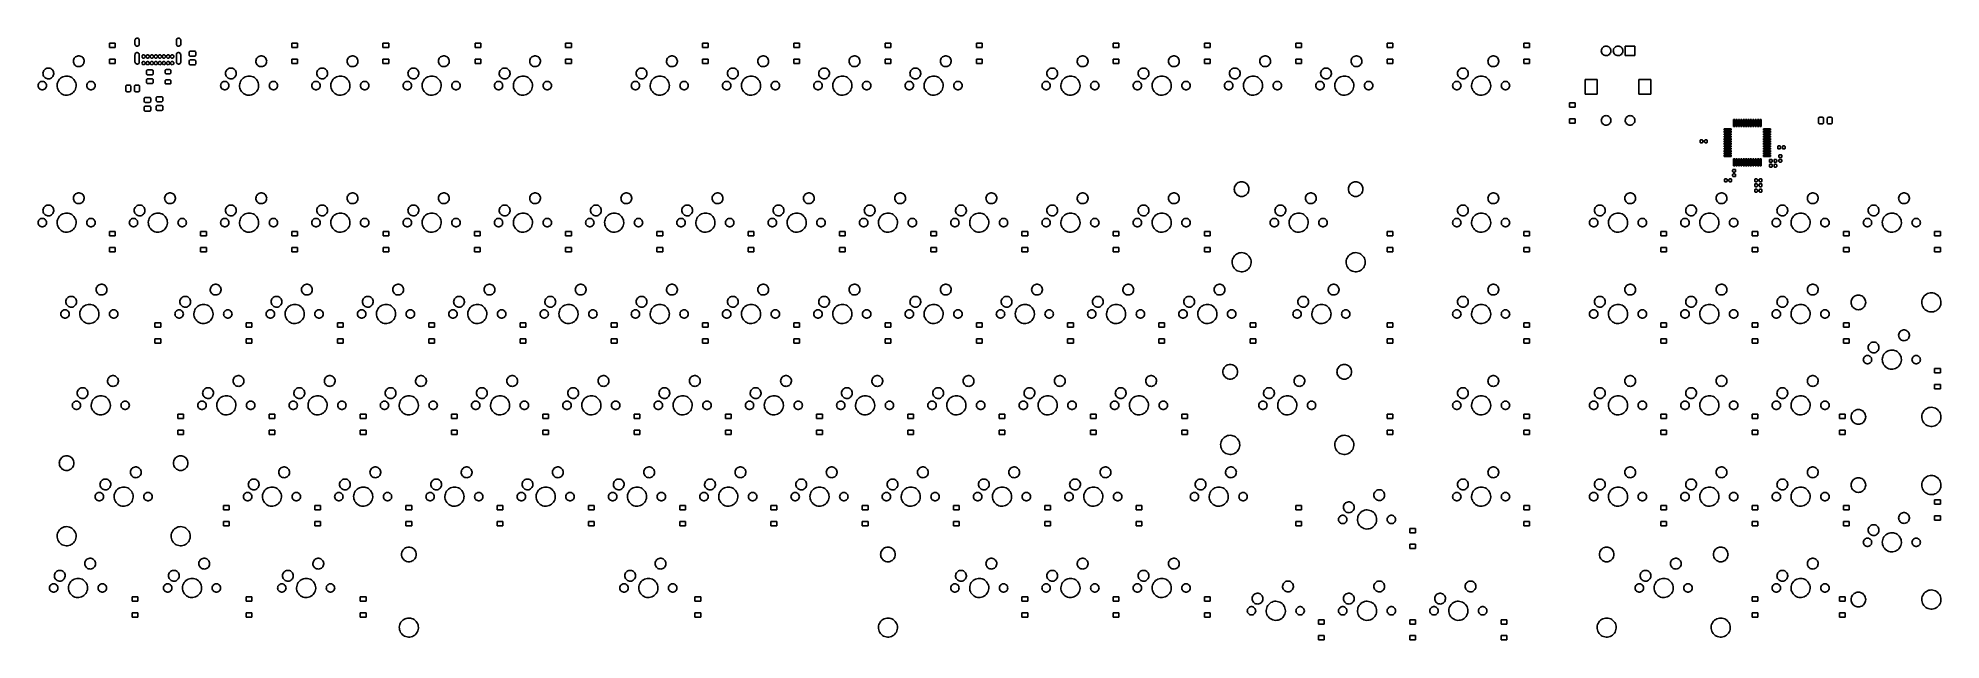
# Model space of a CAD drawing. Extents: x 30 to 427, y -149 to -23.
import ezdxf

# ---------------------------------------------------------------- set-up
doc = ezdxf.new("R2010")
doc.units = 0
doc.layers.add('BLACK', color=7, linetype='CONTINUOUS')

msp = doc.modelspace()

# ---------------------------------------------------------------- linework, layer by layer
at = {"layer": 'BLACK', "linetype": 'CONTINUOUS'}
for p, q in [((49.9937, -23.8712), (49.9993, -23.8009)), ((49.9993, -23.8009), (50.0396, -23.6733)), ((50.0396, -23.6733), (50.1157, -23.5632)), ((50.1157, -23.5632), (50.2208, -23.4804)), ((50.2208, -23.4804), (50.3456, -23.4321)), ((50.3456, -23.4321), (50.4791, -23.4226)), ((50.4791, -23.4226), (50.6094, -23.4529)), ((50.6094, -23.4529), (50.7251, -23.5201)), ((50.7251, -23.5201), (50.8159, -23.6183)), ((50.8159, -23.6183), (50.8739, -23.7389)), ((50.8739, -23.7389), (50.8937, -23.8712)), ((58.6437, -23.8712), (58.6493, -23.8009)), ((58.6493, -23.8009), (58.6896, -23.6733)), ((58.6896, -23.6733), (58.7657, -23.5632)), ((58.7657, -23.5632), (58.8708, -23.4804)), ((58.8708, -23.4804), (58.9956, -23.4321)), ((58.9956, -23.4321), (59.1291, -23.4226)), ((59.1291, -23.4226), (59.2594, -23.4529)), ((59.2594, -23.4529), (59.3751, -23.5201)), ((59.3751, -23.5201), (59.4659, -23.6183)), ((59.4659, -23.6183), (59.5239, -23.7389)), ((59.5239, -23.7389), (59.5437, -23.8712)), ((37.2194, -27.827), (37.3152, -27.6448)), ((37.3152, -27.6448), (37.4427, -27.4831)), ((37.4427, -27.4831), (37.5975, -27.3474)), ((37.5975, -27.3474), (37.7744, -27.2421)), ((37.7744, -27.2421), (37.9676, -27.1708)), ((37.9676, -27.1708), (38.1705, -27.136)), ((38.1705, -27.136), (38.3763, -27.1387)), ((38.3763, -27.1387), (38.5783, -27.1788)), ((38.5783, -27.1788), (38.7695, -27.2551)), ((38.7695, -27.2551), (38.9436, -27.365)), ((38.9436, -27.365), (39.0948, -27.5047)), ((39.0948, -27.5047), (39.218, -27.6697)), ((39.218, -27.6697), (39.309, -27.8543)), ((44.6437, -25.4075), (44.6437, -24.5075)), ((44.6437, -24.5075), (45.8438, -24.5075)), ((45.8438, -25.4075), (44.6437, -25.4075)), ((45.8438, -24.5075), (45.8438, -25.4075)), ((49.9937, -24.6713), (49.9937, -23.8712)), ((50.0136, -24.8036), (49.9937, -24.6713)), ((49.9937, -26.9012), (49.9993, -26.8309)), ((49.9937, -28.4012), (49.9937, -26.9012)), ((49.9993, -26.8309), (50.0396, -26.7033)), ((50.0716, -24.9242), (50.0136, -24.8036)), ((50.0396, -26.7033), (50.1157, -26.5932)), ((50.1624, -25.0224), (50.0716, -24.9242)), ((50.1157, -26.5932), (50.2208, -26.5104)), ((50.2781, -25.0896), (50.1624, -25.0224)), ((50.2208, -26.5104), (50.3456, -26.4621)), ((50.4084, -25.1199), (50.2781, -25.0896)), ((50.3456, -26.4621), (50.4791, -26.4526)), ((50.5419, -25.1104), (50.4084, -25.1199)), ((50.4791, -26.4526), (50.6094, -26.4829)), ((50.6667, -25.0621), (50.5419, -25.1104)), ((50.6094, -26.4829), (50.7251, -26.5501)), ((50.7718, -24.9793), (50.6667, -25.0621)), ((50.7251, -26.5501), (50.8159, -26.6483)), ((50.8479, -24.8692), (50.7718, -24.9793)), ((50.8159, -26.6483), (50.8739, -26.7689)), ((50.8882, -24.7416), (50.8479, -24.8692)), ((50.8739, -26.7689), (50.8937, -26.9012)), ((50.8937, -24.6713), (50.8882, -24.7416)), ((50.8937, -23.8712), (50.8937, -24.6713)), ((50.8937, -26.9012), (50.8937, -28.4012)), ((51.4437, -27.2812), (51.4609, -27.1731)), ((51.4609, -27.3894), (51.4437, -27.2812)), ((51.4609, -27.1731), (51.5106, -27.0755)), ((51.5106, -27.487), (51.4609, -27.3894)), ((51.5106, -27.0755), (51.588, -26.9981)), ((51.588, -27.5644), (51.5106, -27.487)), ((51.588, -26.9981), (51.6856, -26.9484)), ((51.6856, -27.6141), (51.588, -27.5644)), ((51.6856, -26.9484), (51.7937, -26.9312)), ((51.7937, -27.6312), (51.6856, -27.6141)), ((51.7937, -26.9312), (51.9019, -26.9484)), ((51.9019, -27.6141), (51.7937, -27.6312)), ((51.9019, -26.9484), (51.9995, -26.9981)), ((51.9995, -27.5644), (51.9019, -27.6141)), ((51.9995, -26.9981), (52.0769, -27.0755)), ((52.0769, -27.487), (51.9995, -27.5644)), ((52.0769, -27.0755), (52.1266, -27.1731)), ((52.1266, -27.3894), (52.0769, -27.487)), ((52.1266, -27.1731), (52.1437, -27.2812)), ((52.1437, -27.2812), (52.1266, -27.3894)), ((52.2937, -27.2812), (52.3109, -27.1731)), ((52.3109, -27.3894), (52.2937, -27.2812)), ((52.3109, -27.1731), (52.3606, -27.0755)), ((52.3606, -27.487), (52.3109, -27.3894)), ((52.3606, -27.0755), (52.438, -26.9981)), ((52.438, -27.5644), (52.3606, -27.487)), ((52.438, -26.9981), (52.5356, -26.9484)), ((52.5356, -27.6141), (52.438, -27.5644)), ((52.5356, -26.9484), (52.6437, -26.9312)), ((52.6437, -27.6312), (52.5356, -27.6141)), ((52.6437, -26.9312), (52.7519, -26.9484)), ((52.7519, -27.6141), (52.6437, -27.6312)), ((52.7519, -26.9484), (52.8495, -26.9981)), ((52.8495, -27.5644), (52.7519, -27.6141)), ((52.8495, -26.9981), (52.9269, -27.0755)), ((52.9269, -27.487), (52.8495, -27.5644)), ((52.9269, -27.0755), (52.9766, -27.1731)), ((52.9766, -27.3894), (52.9269, -27.487)), ((52.9766, -27.1731), (52.9937, -27.2812)), ((52.9937, -27.2812), (52.9766, -27.3894)), ((53.1437, -27.2812), (53.1609, -27.1731)), ((53.1609, -27.3894), (53.1437, -27.2812)), ((53.1609, -27.1731), (53.2106, -27.0755)), ((53.2106, -27.487), (53.1609, -27.3894)), ((53.2106, -27.0755), (53.288, -26.9981)), ((53.288, -27.5644), (53.2106, -27.487)), ((53.288, -26.9981), (53.3856, -26.9484)), ((53.3856, -27.6141), (53.288, -27.5644)), ((53.3856, -26.9484), (53.4937, -26.9312)), ((53.4937, -27.6312), (53.3856, -27.6141)), ((53.4937, -26.9312), (53.6019, -26.9484)), ((53.6019, -27.6141), (53.4937, -27.6312)), ((53.6019, -26.9484), (53.6995, -26.9981)), ((53.6995, -27.5644), (53.6019, -27.6141)), ((53.6995, -26.9981), (53.7769, -27.0755)), ((53.7769, -27.487), (53.6995, -27.5644)), ((53.7769, -27.0755), (53.8266, -27.1731)), ((53.8266, -27.3894), (53.7769, -27.487)), ((53.8266, -27.1731), (53.8438, -27.2812)), ((53.8438, -27.2812), (53.8266, -27.3894)), ((53.9937, -27.2812), (54.0109, -27.1731)), ((54.0109, -27.3894), (53.9937, -27.2812)), ((54.0109, -27.1731), (54.0606, -27.0755)), ((54.0606, -27.487), (54.0109, -27.3894)), ((54.0606, -27.0755), (54.138, -26.9981)), ((54.138, -27.5644), (54.0606, -27.487)), ((54.138, -26.9981), (54.2356, -26.9484)), ((54.2356, -27.6141), (54.138, -27.5644)), ((54.2356, -26.9484), (54.3438, -26.9312)), ((54.3438, -27.6312), (54.2356, -27.6141)), ((54.3438, -26.9312), (54.4519, -26.9484)), ((54.4519, -27.6141), (54.3438, -27.6312)), ((54.4519, -26.9484), (54.5495, -26.9981)), ((54.5495, -27.5644), (54.4519, -27.6141)), ((54.5495, -26.9981), (54.6269, -27.0755)), ((54.6269, -27.487), (54.5495, -27.5644)), ((54.6269, -27.0755), (54.6766, -27.1731)), ((54.6766, -27.3894), (54.6269, -27.487)), ((54.6766, -27.1731), (54.6937, -27.2812)), ((54.6937, -27.2812), (54.6766, -27.3894)), ((54.8438, -27.2812), (54.8609, -27.1731)), ((54.8609, -27.3894), (54.8438, -27.2812)), ((54.8609, -27.1731), (54.9106, -27.0755)), ((54.9106, -27.487), (54.8609, -27.3894)), ((54.9106, -27.0755), (54.988, -26.9981)), ((54.988, -27.5644), (54.9106, -27.487)), ((54.988, -26.9981), (55.0856, -26.9484)), ((55.0856, -27.6141), (54.988, -27.5644)), ((55.0856, -26.9484), (55.1937, -26.9312)), ((55.1937, -27.6312), (55.0856, -27.6141)), ((55.1937, -26.9312), (55.3019, -26.9484)), ((55.3019, -27.6141), (55.1937, -27.6312)), ((55.3019, -26.9484), (55.3995, -26.9981)), ((55.3995, -27.5644), (55.3019, -27.6141)), ((55.3995, -26.9981), (55.4769, -27.0755)), ((55.4769, -27.487), (55.3995, -27.5644)), ((55.4769, -27.0755), (55.5266, -27.1731)), ((55.5266, -27.3894), (55.4769, -27.487)), ((55.5266, -27.1731), (55.5437, -27.2812)), ((55.5437, -27.2812), (55.5266, -27.3894)), ((55.6937, -27.2812), (55.7109, -27.1731)), ((55.7109, -27.3894), (55.6937, -27.2812)), ((55.7109, -27.1731), (55.7606, -27.0755)), ((55.7606, -27.487), (55.7109, -27.3894)), ((55.7606, -27.0755), (55.838, -26.9981)), ((55.838, -27.5644), (55.7606, -27.487)), ((55.838, -26.9981), (55.9356, -26.9484)), ((55.9356, -27.6141), (55.838, -27.5644)), ((55.9356, -26.9484), (56.0437, -26.9312)), ((56.0437, -27.6312), (55.9356, -27.6141)), ((56.0437, -26.9312), (56.1519, -26.9484)), ((56.1519, -27.6141), (56.0437, -27.6312)), ((56.1519, -26.9484), (56.2495, -26.9981)), ((56.2495, -27.5644), (56.1519, -27.6141)), ((56.2495, -26.9981), (56.3269, -27.0755)), ((56.3269, -27.487), (56.2495, -27.5644)), ((56.3269, -27.0755), (56.3766, -27.1731)), ((56.3766, -27.3894), (56.3269, -27.487)), ((56.3766, -27.1731), (56.3937, -27.2812)), ((56.3937, -27.2812), (56.3766, -27.3894)), ((56.5437, -27.2812), (56.5609, -27.1731)), ((56.5609, -27.3894), (56.5437, -27.2812)), ((56.5609, -27.1731), (56.6106, -27.0755)), ((56.6106, -27.487), (56.5609, -27.3894)), ((56.6106, -27.0755), (56.688, -26.9981)), ((56.688, -27.5644), (56.6106, -27.487)), ((56.688, -26.9981), (56.7856, -26.9484)), ((56.7856, -27.6141), (56.688, -27.5644)), ((56.7856, -26.9484), (56.8937, -26.9312)), ((56.8937, -27.6312), (56.7856, -27.6141)), ((56.8937, -26.9312), (57.0019, -26.9484)), ((57.0019, -27.6141), (56.8937, -27.6312)), ((57.0019, -26.9484), (57.0995, -26.9981)), ((57.0995, -27.5644), (57.0019, -27.6141)), ((57.0995, -26.9981), (57.1769, -27.0755)), ((57.1769, -27.487), (57.0995, -27.5644)), ((57.1769, -27.0755), (57.2266, -27.1731)), ((57.2266, -27.3894), (57.1769, -27.487)), ((57.2266, -27.1731), (57.2437, -27.2812)), ((57.2437, -27.2812), (57.2266, -27.3894)), ((57.3937, -27.2812), (57.4109, -27.1731)), ((57.4109, -27.3894), (57.3937, -27.2812)), ((57.4109, -27.1731), (57.4606, -27.0755)), ((57.4606, -27.487), (57.4109, -27.3894)), ((57.4606, -27.0755), (57.538, -26.9981)), ((57.538, -27.5644), (57.4606, -27.487)), ((57.538, -26.9981), (57.6356, -26.9484)), ((57.6356, -27.6141), (57.538, -27.5644)), ((57.6356, -26.9484), (57.7437, -26.9312)), ((57.7437, -27.6312), (57.6356, -27.6141)), ((57.7437, -26.9312), (57.8519, -26.9484)), ((57.8519, -27.6141), (57.7437, -27.6312)), ((57.8519, -26.9484), (57.9495, -26.9981)), ((57.9495, -27.5644), (57.8519, -27.6141)), ((57.9495, -26.9981), (58.0269, -27.0755)), ((58.0269, -27.487), (57.9495, -27.5644)), ((58.0269, -27.0755), (58.0766, -27.1731)), ((58.0766, -27.3894), (58.0269, -27.487)), ((58.0766, -27.1731), (58.0938, -27.2812)), ((58.0938, -27.2812), (58.0766, -27.3894)), ((58.6437, -24.6713), (58.6437, -23.8712)), ((58.6636, -24.8036), (58.6437, -24.6713)), ((58.6437, -26.9012), (58.6493, -26.8309)), ((58.6437, -28.4012), (58.6437, -26.9012)), ((58.6493, -26.8309), (58.6896, -26.7033)), ((58.7216, -24.9242), (58.6636, -24.8036)), ((58.6896, -26.7033), (58.7657, -26.5932)), ((58.8124, -25.0224), (58.7216, -24.9242)), ((58.7657, -26.5932), (58.8708, -26.5104)), ((58.9281, -25.0896), (58.8124, -25.0224)), ((58.8708, -26.5104), (58.9956, -26.4621)), ((59.0584, -25.1199), (58.9281, -25.0896)), ((58.9956, -26.4621), (59.1291, -26.4526)), ((59.1919, -25.1104), (59.0584, -25.1199)), ((59.1291, -26.4526), (59.2594, -26.4829)), ((59.3167, -25.0621), (59.1919, -25.1104)), ((59.2594, -26.4829), (59.3751, -26.5501)), ((59.4218, -24.9793), (59.3167, -25.0621)), ((59.3751, -26.5501), (59.4659, -26.6483)), ((59.4979, -24.8692), (59.4218, -24.9793)), ((59.4659, -26.6483), (59.5239, -26.7689)), ((59.5382, -24.7416), (59.4979, -24.8692)), ((59.5239, -26.7689), (59.5437, -26.9012)), ((59.5437, -24.6713), (59.5382, -24.7416)), ((59.5437, -23.8712), (59.5437, -24.6713)), ((59.5437, -26.9012), (59.5437, -28.4012)), ((61.276, -26.4075), (61.295, -26.3118)), ((61.276, -26.9325), (61.276, -26.4075)), ((61.295, -27.0282), (61.276, -26.9325)), ((61.295, -26.3118), (61.3492, -26.2307)), ((61.3492, -27.1093), (61.295, -27.0282)), ((61.3492, -26.2307), (61.4303, -26.1765)), ((61.4303, -27.1635), (61.3492, -27.1093)), ((61.4303, -26.1765), (61.526, -26.1575)), ((61.526, -27.1825), (61.4303, -27.1635)), ((61.526, -26.1575), (62.426, -26.1575)), ((62.426, -27.1825), (61.526, -27.1825)), ((62.426, -26.1575), (62.5217, -26.1765)), ((62.5217, -27.1635), (62.426, -27.1825)), ((62.5217, -26.1765), (62.6028, -26.2307)), ((62.6028, -27.1093), (62.5217, -27.1635)), ((62.6028, -26.2307), (62.657, -26.3118)), ((62.657, -27.0282), (62.6028, -27.1093)), ((62.657, -26.3118), (62.676, -26.4075)), ((62.676, -26.9325), (62.657, -27.0282)), ((62.676, -26.4075), (62.676, -26.9325)), ((75.3194, -27.827), (75.4152, -27.6448)), ((75.4152, -27.6448), (75.5427, -27.4831)), ((75.5427, -27.4831), (75.6975, -27.3474)), ((75.6975, -27.3474), (75.8744, -27.2421)), ((75.8744, -27.2421), (76.0676, -27.1708)), ((76.0676, -27.1708), (76.2705, -27.136)), ((76.2705, -27.136), (76.4763, -27.1387)), ((76.4763, -27.1387), (76.6783, -27.1788)), ((76.6783, -27.1788), (76.8695, -27.2551)), ((76.8695, -27.2551), (77.0436, -27.365)), ((77.0436, -27.365), (77.1948, -27.5047)), ((77.1948, -27.5047), (77.318, -27.6697)), ((77.318, -27.6697), (77.409, -27.8543)), ((82.7437, -25.4075), (82.7437, -24.5075)), ((82.7437, -24.5075), (83.9437, -24.5075)), ((83.9437, -25.4075), (82.7437, -25.4075)), ((83.9437, -24.5075), (83.9437, -25.4075)), ((94.3694, -27.827), (94.4652, -27.6448)), ((94.4652, -27.6448), (94.5927, -27.4831)), ((94.5927, -27.4831), (94.7475, -27.3474)), ((94.7475, -27.3474), (94.9244, -27.2421)), ((94.9244, -27.2421), (95.1176, -27.1708)), ((95.1176, -27.1708), (95.3205, -27.136)), ((95.3205, -27.136), (95.5263, -27.1387)), ((95.5263, -27.1387), (95.7283, -27.1788)), ((95.7283, -27.1788), (95.9195, -27.2551)), ((95.9195, -27.2551), (96.0936, -27.365)), ((96.0936, -27.365), (96.2448, -27.5047)), ((96.2448, -27.5047), (96.368, -27.6697)), ((96.368, -27.6697), (96.459, -27.8543)), ((101.762, -25.4075), (101.762, -24.5075)), ((101.762, -24.5075), (102.962, -24.5075)), ((102.962, -25.4075), (101.762, -25.4075)), ((102.962, -24.5075), (102.962, -25.4075)), ((113.419, -27.827), (113.515, -27.6448)), ((113.515, -27.6448), (113.643, -27.4831)), ((113.643, -27.4831), (113.797, -27.3474)), ((113.797, -27.3474), (113.974, -27.2421)), ((113.974, -27.2421), (114.168, -27.1708)), ((114.168, -27.1708), (114.37, -27.136)), ((114.37, -27.136), (114.576, -27.1387)), ((114.576, -27.1387), (114.778, -27.1788)), ((114.778, -27.1788), (114.969, -27.2551)), ((114.969, -27.2551), (115.144, -27.365)), ((115.144, -27.365), (115.295, -27.5047)), ((115.295, -27.5047), (115.418, -27.6697)), ((115.418, -27.6697), (115.509, -27.8543)), ((121.002, -25.4128), (121.002, -24.5129)), ((121.002, -24.5129), (122.203, -24.5129)), ((122.203, -25.4128), (121.002, -25.4128)), ((122.203, -24.5129), (122.203, -25.4128)), ((132.469, -27.827), (132.565, -27.6448)), ((132.565, -27.6448), (132.693, -27.4831)), ((132.693, -27.4831), (132.847, -27.3474)), ((132.847, -27.3474), (133.024, -27.2421)), ((133.024, -27.2421), (133.218, -27.1708)), ((133.218, -27.1708), (133.42, -27.136)), ((133.42, -27.136), (133.626, -27.1387)), ((133.626, -27.1387), (133.828, -27.1788)), ((133.828, -27.1788), (134.019, -27.2551)), ((134.019, -27.2551), (134.194, -27.365)), ((134.194, -27.365), (134.345, -27.5047)), ((134.345, -27.5047), (134.468, -27.6697)), ((134.468, -27.6697), (134.559, -27.8543)), ((139.894, -25.4128), (139.894, -24.5129)), ((139.894, -24.5129), (141.094, -24.5129)), ((141.094, -25.4128), (139.894, -25.4128)), ((141.094, -24.5129), (141.094, -25.4128)), ((161.044, -27.827), (161.14, -27.6448)), ((161.14, -27.6448), (161.268, -27.4831)), ((161.268, -27.4831), (161.422, -27.3474)), ((161.422, -27.3474), (161.599, -27.2421)), ((161.599, -27.2421), (161.793, -27.1708)), ((161.793, -27.1708), (161.995, -27.136)), ((161.995, -27.136), (162.201, -27.1387)), ((162.201, -27.1387), (162.403, -27.1788)), ((162.403, -27.1788), (162.594, -27.2551)), ((162.594, -27.2551), (162.769, -27.365)), ((162.769, -27.365), (162.92, -27.5047)), ((162.92, -27.5047), (163.043, -27.6697)), ((163.043, -27.6697), (163.134, -27.8543)), ((168.469, -25.4128), (168.469, -24.5129)), ((168.469, -24.5129), (169.669, -24.5129)), ((169.669, -25.4128), (168.469, -25.4128)), ((169.669, -24.5129), (169.669, -25.4128)), ((180.094, -27.827), (180.19, -27.6448)), ((180.19, -27.6448), (180.318, -27.4831)), ((180.318, -27.4831), (180.472, -27.3474)), ((180.472, -27.3474), (180.649, -27.2421)), ((180.649, -27.2421), (180.843, -27.1708)), ((180.843, -27.1708), (181.045, -27.136)), ((181.045, -27.136), (181.251, -27.1387)), ((181.251, -27.1387), (181.453, -27.1788)), ((181.453, -27.1788), (181.644, -27.2551)), ((181.644, -27.2551), (181.819, -27.365)), ((181.819, -27.365), (181.97, -27.5047)), ((181.97, -27.5047), (182.093, -27.6697)), ((182.093, -27.6697), (182.184, -27.8543)), ((187.519, -25.4128), (187.519, -24.5129)), ((187.519, -24.5129), (188.719, -24.5129)), ((188.719, -25.4128), (187.519, -25.4128)), ((188.719, -24.5129), (188.719, -25.4128)), ((199.144, -27.827), (199.24, -27.6448)), ((199.24, -27.6448), (199.368, -27.4831)), ((199.368, -27.4831), (199.522, -27.3474)), ((199.522, -27.3474), (199.699, -27.2421)), ((199.699, -27.2421), (199.893, -27.1708)), ((199.893, -27.1708), (200.095, -27.136)), ((200.095, -27.136), (200.301, -27.1387)), ((200.301, -27.1387), (200.503, -27.1788)), ((200.503, -27.1788), (200.694, -27.2551)), ((200.694, -27.2551), (200.869, -27.365)), ((200.869, -27.365), (201.02, -27.5047)), ((201.02, -27.5047), (201.143, -27.6697)), ((201.143, -27.6697), (201.234, -27.8543)), ((206.569, -25.4128), (206.569, -24.5129)), ((206.569, -24.5129), (207.769, -24.5129)), ((207.769, -25.4128), (206.569, -25.4128)), ((207.769, -24.5129), (207.769, -25.4128)), ((218.194, -27.827), (218.29, -27.6448)), ((218.29, -27.6448), (218.418, -27.4831)), ((218.418, -27.4831), (218.572, -27.3474)), ((218.572, -27.3474), (218.749, -27.2421)), ((218.749, -27.2421), (218.943, -27.1708)), ((218.943, -27.1708), (219.145, -27.136)), ((219.145, -27.136), (219.351, -27.1387)), ((219.351, -27.1387), (219.553, -27.1788)), ((219.553, -27.1788), (219.744, -27.2551)), ((219.744, -27.2551), (219.919, -27.365)), ((219.919, -27.365), (220.07, -27.5047)), ((220.07, -27.5047), (220.193, -27.6697)), ((220.193, -27.6697), (220.284, -27.8543)), ((225.619, -25.4128), (225.619, -24.5129)), ((225.619, -24.5129), (226.819, -24.5129)), ((226.819, -25.4128), (225.619, -25.4128)), ((226.819, -24.5129), (226.819, -25.4128)), ((246.769, -27.827), (246.865, -27.6448)), ((246.865, -27.6448), (246.993, -27.4831)), ((246.993, -27.4831), (247.147, -27.3474)), ((247.147, -27.3474), (247.324, -27.2421)), ((247.324, -27.2421), (247.518, -27.1708)), ((247.518, -27.1708), (247.72, -27.136)), ((247.72, -27.136), (247.926, -27.1387)), ((247.926, -27.1387), (248.128, -27.1788)), ((248.128, -27.1788), (248.319, -27.2551)), ((248.319, -27.2551), (248.494, -27.365)), ((248.494, -27.365), (248.645, -27.5047)), ((248.645, -27.5047), (248.768, -27.6697)), ((248.768, -27.6697), (248.859, -27.8543)), ((254.194, -25.4128), (254.194, -24.5129)), ((254.194, -24.5129), (255.394, -24.5129)), ((255.394, -25.4128), (254.194, -25.4128)), ((255.394, -24.5129), (255.394, -25.4128)), ((265.819, -27.827), (265.915, -27.6448)), ((265.915, -27.6448), (266.043, -27.4831)), ((266.043, -27.4831), (266.197, -27.3474)), ((266.197, -27.3474), (266.374, -27.2421)), ((266.374, -27.2421), (266.568, -27.1708)), ((266.568, -27.1708), (266.77, -27.136)), ((266.77, -27.136), (266.976, -27.1387)), ((266.976, -27.1387), (267.178, -27.1788)), ((267.178, -27.1788), (267.369, -27.2551)), ((267.369, -27.2551), (267.544, -27.365)), ((267.544, -27.365), (267.695, -27.5047)), ((267.695, -27.5047), (267.818, -27.6697)), ((267.818, -27.6697), (267.909, -27.8543)), ((273.244, -25.4128), (273.244, -24.5129)), ((273.244, -24.5129), (274.444, -24.5129)), ((274.444, -25.4128), (273.244, -25.4128)), ((274.444, -24.5129), (274.444, -25.4128)), ((284.869, -27.827), (284.965, -27.6448)), ((284.965, -27.6448), (285.093, -27.4831)), ((285.093, -27.4831), (285.247, -27.3474)), ((285.247, -27.3474), (285.424, -27.2421)), ((285.424, -27.2421), (285.618, -27.1708)), ((285.618, -27.1708), (285.82, -27.136)), ((285.82, -27.136), (286.026, -27.1387)), ((286.026, -27.1387), (286.228, -27.1788)), ((286.228, -27.1788), (286.419, -27.2551)), ((286.419, -27.2551), (286.594, -27.365)), ((286.594, -27.365), (286.745, -27.5047)), ((286.745, -27.5047), (286.868, -27.6697)), ((286.868, -27.6697), (286.959, -27.8543)), ((292.294, -25.4128), (292.294, -24.5129)), ((292.294, -24.5129), (293.494, -24.5129)), ((293.494, -25.4128), (292.294, -25.4128)), ((293.494, -24.5129), (293.494, -25.4128)), ((303.919, -27.827), (304.015, -27.6448)), ((304.015, -27.6448), (304.143, -27.4831)), ((304.143, -27.4831), (304.297, -27.3474)), ((304.297, -27.3474), (304.474, -27.2421)), ((304.474, -27.2421), (304.668, -27.1708)), ((304.668, -27.1708), (304.87, -27.136)), ((304.87, -27.136), (305.076, -27.1387)), ((305.076, -27.1387), (305.278, -27.1788)), ((305.278, -27.1788), (305.469, -27.2551)), ((305.469, -27.2551), (305.644, -27.365)), ((305.644, -27.365), (305.795, -27.5047)), ((305.795, -27.5047), (305.918, -27.6697)), ((305.918, -27.6697), (306.009, -27.8543)), ((311.344, -25.4128), (311.344, -24.5129)), ((311.344, -24.5129), (312.544, -24.5129)), ((312.544, -25.4128), (311.344, -25.4128)), ((312.544, -24.5129), (312.544, -25.4128)), ((332.494, -27.827), (332.59, -27.6448)), ((332.59, -27.6448), (332.718, -27.4831)), ((332.718, -27.4831), (332.872, -27.3474)), ((332.872, -27.3474), (333.049, -27.2421)), ((333.049, -27.2421), (333.243, -27.1708)), ((333.243, -27.1708), (333.445, -27.136)), ((333.445, -27.136), (333.651, -27.1387)), ((333.651, -27.1387), (333.853, -27.1788)), ((333.853, -27.1788), (334.044, -27.2551)), ((334.044, -27.2551), (334.219, -27.365)), ((334.219, -27.365), (334.37, -27.5047)), ((334.37, -27.5047), (334.493, -27.6697)), ((334.493, -27.6697), (334.584, -27.8543)), ((339.919, -25.4128), (339.919, -24.5129)), ((339.919, -24.5129), (341.119, -24.5129)), ((341.119, -25.4128), (339.919, -25.4128)), ((341.119, -24.5129), (341.119, -25.4128)), ((356.069, -26.0735), (356.091, -25.8796)), ((356.085, -26.268), (356.069, -26.0735)), ((356.139, -26.4556), (356.085, -26.268)), ((356.091, -25.8796), (356.15, -25.6936)), ((356.228, -26.6292), (356.139, -26.4556)), ((356.15, -25.6936), (356.244, -25.5225)), ((356.349, -26.7822), (356.228, -26.6292)), ((356.244, -25.5225), (356.369, -25.373)), ((356.498, -26.9086), (356.349, -26.7822)), ((356.369, -25.373), (356.521, -25.2507)), ((356.668, -27.0039), (356.498, -26.9086)), ((356.521, -25.2507), (356.694, -25.1603)), ((356.854, -27.0642), (356.668, -27.0039)), ((356.694, -25.1603), (356.881, -25.1052)), ((357.048, -27.0873), (356.854, -27.0642)), ((356.881, -25.1052), (357.076, -25.0875)), ((357.242, -27.0723), (357.048, -27.0873)), ((357.076, -25.0875), (357.27, -25.1079)), ((357.43, -27.0198), (357.242, -27.0723)), ((357.27, -25.1079), (357.456, -25.1656)), ((357.605, -26.9318), (357.43, -27.0198)), ((357.456, -25.1656), (357.628, -25.2585)), ((357.758, -26.8117), (357.605, -26.9318)), ((357.628, -25.2585), (357.778, -25.3829)), ((357.886, -26.6639), (357.758, -26.8117)), ((357.778, -25.3829), (357.902, -25.5341)), ((357.982, -26.4942), (357.886, -26.6639)), ((357.902, -25.5341), (357.993, -25.7064)), ((358.044, -26.309), (357.982, -26.4942)), ((357.993, -25.7064), (358.05, -25.8933)), ((358.068, -26.1154), (358.044, -26.309)), ((358.05, -25.8933), (358.069, -26.0875)), ((358.069, -26.0875), (358.068, -26.1154)), ((358.569, -26.0735), (358.591, -25.8796)), ((358.585, -26.268), (358.569, -26.0735)), ((358.639, -26.4556), (358.585, -26.268)), ((358.591, -25.8796), (358.65, -25.6936)), ((358.728, -26.6292), (358.639, -26.4556)), ((358.65, -25.6936), (358.744, -25.5225)), ((358.849, -26.7822), (358.728, -26.6292)), ((358.744, -25.5225), (358.869, -25.373)), ((358.998, -26.9086), (358.849, -26.7822)), ((358.869, -25.373), (359.021, -25.2507)), ((359.168, -27.0039), (358.998, -26.9086)), ((359.021, -25.2507), (359.194, -25.1603)), ((359.354, -27.0642), (359.168, -27.0039)), ((359.194, -25.1603), (359.381, -25.1052)), ((359.548, -27.0873), (359.354, -27.0642)), ((359.381, -25.1052), (359.576, -25.0875)), ((359.742, -27.0723), (359.548, -27.0873)), ((359.576, -25.0875), (359.77, -25.1079)), ((359.93, -27.0198), (359.742, -27.0723)), ((359.77, -25.1079), (359.956, -25.1656)), ((360.105, -26.9318), (359.93, -27.0198)), ((359.956, -25.1656), (360.128, -25.2585)), ((360.258, -26.8117), (360.105, -26.9318)), ((360.128, -25.2585), (360.278, -25.3829)), ((360.386, -26.6639), (360.258, -26.8117)), ((360.278, -25.3829), (360.402, -25.5341)), ((360.482, -26.4942), (360.386, -26.6639)), ((360.402, -25.5341), (360.493, -25.7064)), ((360.544, -26.309), (360.482, -26.4942)), ((360.493, -25.7064), (360.55, -25.8933)), ((360.568, -26.1154), (360.544, -26.309)), ((360.55, -25.8933), (360.569, -26.0875)), ((360.569, -26.0875), (360.568, -26.1154)), ((361.069, -27.0875), (361.069, -25.0875)), ((361.069, -25.0875), (363.069, -25.0875)), ((363.069, -27.0875), (361.069, -27.0875)), ((363.069, -25.0875), (363.069, -27.0875)), ((30.7841, -30.7681), (30.8083, -30.5636)), ((30.7976, -30.9735), (30.7841, -30.7681)), ((30.8483, -31.173), (30.7976, -30.9735)), ((30.8083, -30.5636), (30.8694, -30.367)), ((30.9345, -31.36), (30.8483, -31.173)), ((30.8694, -30.367), (30.9652, -30.1848)), ((31.0533, -31.5281), (30.9345, -31.36)), ((30.9652, -30.1848), (31.0927, -30.0231)), ((31.2008, -31.6718), (31.0533, -31.5281)), ((31.0927, -30.0231), (31.2475, -29.8874)), ((31.3719, -31.7862), (31.2008, -31.6718)), ((31.2475, -29.8874), (31.4244, -29.7821)), ((31.4244, -29.7821), (31.6176, -29.7108)), ((31.6176, -29.7108), (31.8205, -29.676)), ((31.8205, -29.676), (32.0263, -29.6787)), ((32.0263, -29.6787), (32.2283, -29.7188)), ((32.2283, -29.7188), (32.4195, -29.7951)), ((32.546, -31.7246), (32.3663, -31.8252)), ((32.4195, -29.7951), (32.5936, -29.905)), ((32.7042, -31.593), (32.546, -31.7246)), ((32.5936, -29.905), (32.7448, -30.0447)), ((32.8359, -31.4347), (32.7042, -31.593)), ((32.7448, -30.0447), (32.868, -30.2097)), ((32.9365, -31.2551), (32.8359, -31.4347)), ((32.868, -30.2097), (32.959, -30.3943)), ((33.0027, -31.0601), (32.9365, -31.2551)), ((32.959, -30.3943), (33.0149, -30.5925)), ((33.0322, -30.8564), (33.0027, -31.0601)), ((33.0149, -30.5925), (33.0337, -30.7975)), ((33.0337, -30.7975), (33.0322, -30.8564)), ((34.4478, -31.8012), (34.6769, -31.6374)), ((34.6769, -31.6374), (34.9269, -31.5076)), ((34.9269, -31.5076), (35.1926, -31.4143)), ((35.1926, -31.4143), (35.4688, -31.3593)), ((35.4688, -31.3593), (35.7501, -31.3438)), ((35.7501, -31.3438), (36.0307, -31.3681)), ((36.0307, -31.3681), (36.305, -31.4317)), ((36.305, -31.4317), (36.5677, -31.5334)), ((36.5677, -31.5334), (36.8134, -31.671)), ((36.8134, -31.671), (37.0373, -31.8419)), ((37.1341, -28.2281), (37.1583, -28.0236)), ((37.1476, -28.4335), (37.1341, -28.2281)), ((37.1983, -28.633), (37.1476, -28.4335)), ((37.1583, -28.0236), (37.2194, -27.827)), ((37.2845, -28.82), (37.1983, -28.633)), ((37.4033, -28.9881), (37.2845, -28.82)), ((37.5508, -29.1318), (37.4033, -28.9881)), ((37.7219, -29.2462), (37.5508, -29.1318)), ((37.9111, -29.3274), (37.7219, -29.2462)), ((38.1119, -29.3729), (37.9111, -29.3274)), ((38.3176, -29.381), (38.1119, -29.3729)), ((38.5214, -29.3514), (38.3176, -29.381)), ((38.7163, -29.2852), (38.5214, -29.3514)), ((38.896, -29.1846), (38.7163, -29.2852)), ((39.0542, -29.053), (38.896, -29.1846)), ((39.1859, -28.8947), (39.0542, -29.053)), ((39.2865, -28.7151), (39.1859, -28.8947)), ((39.3527, -28.5201), (39.2865, -28.7151)), ((39.309, -27.8543), (39.3649, -28.0525)), ((39.3822, -28.3164), (39.3527, -28.5201)), ((39.3649, -28.0525), (39.3837, -28.2575)), ((39.3837, -28.2575), (39.3822, -28.3164)), ((44.6437, -28.7075), (44.6437, -27.8075)), ((44.6437, -27.8075), (45.8438, -27.8075)), ((45.8438, -28.7075), (44.6437, -28.7075)), ((45.8438, -27.8075), (45.8438, -28.7075)), ((50.0136, -28.5336), (49.9937, -28.4012)), ((50.0716, -28.6542), (50.0136, -28.5336)), ((50.1624, -28.7524), (50.0716, -28.6542)), ((50.2781, -28.8196), (50.1624, -28.7524)), ((50.4084, -28.8499), (50.2781, -28.8196)), ((50.5419, -28.8404), (50.4084, -28.8499)), ((50.6667, -28.7921), (50.5419, -28.8404)), ((50.7718, -28.7093), (50.6667, -28.7921)), ((50.8479, -28.5992), (50.7718, -28.7093)), ((50.8882, -28.4716), (50.8479, -28.5992)), ((50.8937, -28.4012), (50.8882, -28.4716)), ((51.4437, -28.6312), (51.4609, -28.5231)), ((51.4609, -28.7394), (51.4437, -28.6312)), ((51.4609, -28.5231), (51.5106, -28.4255)), ((51.5106, -28.837), (51.4609, -28.7394)), ((51.5106, -28.4255), (51.588, -28.3481)), ((51.588, -28.9144), (51.5106, -28.837)), ((51.588, -28.3481), (51.6856, -28.2984)), ((51.6856, -28.9641), (51.588, -28.9144)), ((51.6856, -28.2984), (51.7937, -28.2812)), ((51.7937, -28.9812), (51.6856, -28.9641)), ((51.7937, -28.2812), (51.9019, -28.2984)), ((51.9019, -28.9641), (51.7937, -28.9812)), ((51.9019, -28.2984), (51.9995, -28.3481)), ((51.9995, -28.9144), (51.9019, -28.9641)), ((51.9995, -28.3481), (52.0769, -28.4255)), ((52.0769, -28.837), (51.9995, -28.9144)), ((52.0769, -28.4255), (52.1266, -28.5231)), ((52.1266, -28.7394), (52.0769, -28.837)), ((52.1266, -28.5231), (52.1437, -28.6312)), ((52.1437, -28.6312), (52.1266, -28.7394)), ((52.2937, -28.6312), (52.3109, -28.5231)), ((52.3109, -28.7394), (52.2937, -28.6312)), ((52.3109, -28.5231), (52.3606, -28.4255)), ((52.3606, -28.837), (52.3109, -28.7394)), ((52.3606, -28.4255), (52.438, -28.3481)), ((52.438, -28.9144), (52.3606, -28.837)), ((52.386, -30.321), (52.405, -30.2253)), ((52.386, -30.846), (52.386, -30.321)), ((52.405, -30.9417), (52.386, -30.846)), ((52.405, -30.2253), (52.4592, -30.1442)), ((52.4592, -31.0228), (52.405, -30.9417)), ((52.438, -28.3481), (52.5356, -28.2984)), ((52.5356, -28.9641), (52.438, -28.9144)), ((52.4592, -30.1442), (52.5403, -30.09)), ((52.5403, -31.077), (52.4592, -31.0228)), ((52.5356, -28.2984), (52.6437, -28.2812)), ((52.6437, -28.9812), (52.5356, -28.9641)), ((52.5403, -30.09), (52.636, -30.071)), ((52.636, -31.096), (52.5403, -31.077)), ((52.636, -30.071), (53.536, -30.071)), ((53.536, -31.096), (52.636, -31.096)), ((52.6437, -28.2812), (52.7519, -28.2984)), ((52.7519, -28.9641), (52.6437, -28.9812)), ((52.7519, -28.2984), (52.8495, -28.3481)), ((52.8495, -28.9144), (52.7519, -28.9641)), ((52.8495, -28.3481), (52.9269, -28.4255)), ((52.9269, -28.837), (52.8495, -28.9144)), ((52.9269, -28.4255), (52.9766, -28.5231)), ((52.9766, -28.7394), (52.9269, -28.837)), ((52.9766, -28.5231), (52.9937, -28.6312)), ((52.9937, -28.6312), (52.9766, -28.7394)), ((53.1437, -28.6312), (53.1609, -28.5231)), ((53.1609, -28.7394), (53.1437, -28.6312)), ((53.1609, -28.5231), (53.2106, -28.4255)), ((53.2106, -28.837), (53.1609, -28.7394)), ((53.2106, -28.4255), (53.288, -28.3481)), ((53.288, -28.9144), (53.2106, -28.837)), ((53.288, -28.3481), (53.3856, -28.2984)), ((53.3856, -28.9641), (53.288, -28.9144)), ((53.3856, -28.2984), (53.4937, -28.2812)), ((53.4937, -28.9812), (53.3856, -28.9641)), ((53.4937, -28.2812), (53.6019, -28.2984)), ((53.6019, -28.9641), (53.4937, -28.9812)), ((53.536, -30.071), (53.6317, -30.09)), ((53.6317, -31.077), (53.536, -31.096)), ((53.6019, -28.2984), (53.6995, -28.3481)), ((53.6995, -28.9144), (53.6019, -28.9641)), ((53.6317, -30.09), (53.7128, -30.1442)), ((53.7128, -31.0228), (53.6317, -31.077)), ((53.6995, -28.3481), (53.7769, -28.4255)), ((53.7769, -28.837), (53.6995, -28.9144)), ((53.7128, -30.1442), (53.767, -30.2253)), ((53.767, -30.9417), (53.7128, -31.0228)), ((53.767, -30.2253), (53.786, -30.321)), ((53.786, -30.846), (53.767, -30.9417)), ((53.7769, -28.4255), (53.8266, -28.5231)), ((53.8266, -28.7394), (53.7769, -28.837)), ((53.786, -30.321), (53.786, -30.846)), ((53.8266, -28.5231), (53.8438, -28.6312)), ((53.8438, -28.6312), (53.8266, -28.7394)), ((53.9937, -28.6312), (54.0109, -28.5231)), ((54.0109, -28.7394), (53.9937, -28.6312)), ((54.0109, -28.5231), (54.0606, -28.4255)), ((54.0606, -28.837), (54.0109, -28.7394)), ((54.0606, -28.4255), (54.138, -28.3481)), ((54.138, -28.9144), (54.0606, -28.837)), ((54.138, -28.3481), (54.2356, -28.2984)), ((54.2356, -28.9641), (54.138, -28.9144)), ((54.2356, -28.2984), (54.3438, -28.2812)), ((54.3438, -28.9812), (54.2356, -28.9641)), ((54.3438, -28.2812), (54.4519, -28.2984)), ((54.4519, -28.9641), (54.3438, -28.9812)), ((54.4519, -28.2984), (54.5495, -28.3481)), ((54.5495, -28.9144), (54.4519, -28.9641)), ((54.5495, -28.3481), (54.6269, -28.4255)), ((54.6269, -28.837), (54.5495, -28.9144)), ((54.6269, -28.4255), (54.6766, -28.5231)), ((54.6766, -28.7394), (54.6269, -28.837)), ((54.6766, -28.5231), (54.6937, -28.6312)), ((54.6937, -28.6312), (54.6766, -28.7394)), ((54.8438, -28.6312), (54.8609, -28.5231)), ((54.8609, -28.7394), (54.8438, -28.6312)), ((54.8609, -28.5231), (54.9106, -28.4255)), ((54.9106, -28.837), (54.8609, -28.7394)), ((54.9106, -28.4255), (54.988, -28.3481)), ((54.988, -28.9144), (54.9106, -28.837)), ((54.988, -28.3481), (55.0856, -28.2984)), ((55.0856, -28.9641), (54.988, -28.9144)), ((55.0856, -28.2984), (55.1937, -28.2812)), ((55.1937, -28.9812), (55.0856, -28.9641)), ((55.1937, -28.2812), (55.3019, -28.2984)), ((55.3019, -28.9641), (55.1937, -28.9812)), ((55.3019, -28.2984), (55.3995, -28.3481)), ((55.3995, -28.9144), (55.3019, -28.9641)), ((55.3995, -28.3481), (55.4769, -28.4255)), ((55.4769, -28.837), (55.3995, -28.9144)), ((55.4769, -28.4255), (55.5266, -28.5231)), ((55.5266, -28.7394), (55.4769, -28.837)), ((55.5266, -28.5231), (55.5437, -28.6312)), ((55.5437, -28.6312), (55.5266, -28.7394)), ((55.6937, -28.6312), (55.7109, -28.5231)), ((55.7109, -28.7394), (55.6937, -28.6312)), ((55.7109, -28.5231), (55.7606, -28.4255)), ((55.7606, -28.837), (55.7109, -28.7394)), ((55.7606, -28.4255), (55.838, -28.3481)), ((55.838, -28.9144), (55.7606, -28.837)), ((55.838, -28.3481), (55.9356, -28.2984)), ((55.9356, -28.9641), (55.838, -28.9144)), ((55.9356, -28.2984), (56.0437, -28.2812)), ((56.0437, -28.9812), (55.9356, -28.9641)), ((56.0437, -28.2812), (56.1519, -28.2984)), ((56.1519, -28.9641), (56.0437, -28.9812)), ((56.1519, -28.2984), (56.2495, -28.3481)), ((56.2495, -28.9144), (56.1519, -28.9641)), ((56.2495, -28.3481), (56.3269, -28.4255)), ((56.3269, -28.837), (56.2495, -28.9144)), ((56.296, -30.2147), (56.3127, -30.131)), ((56.296, -30.6522), (56.296, -30.2147)), ((56.3127, -30.736), (56.296, -30.6522)), ((56.3127, -30.131), (56.3601, -30.0601)), ((56.3601, -30.8069), (56.3127, -30.736)), ((56.3269, -28.4255), (56.3766, -28.5231)), ((56.3766, -28.7394), (56.3269, -28.837)), ((56.3601, -30.0601), (56.431, -30.0127)), ((56.431, -30.8543), (56.3601, -30.8069)), ((56.3766, -28.5231), (56.3937, -28.6312)), ((56.3937, -28.6312), (56.3766, -28.7394)), ((56.431, -30.0127), (56.5147, -29.996)), ((56.5147, -30.871), (56.431, -30.8543)), ((56.5147, -29.996), (57.2772, -29.996)), ((57.2772, -30.871), (56.5147, -30.871)), ((56.5437, -28.6312), (56.5609, -28.5231)), ((56.5609, -28.7394), (56.5437, -28.6312)), ((56.5609, -28.5231), (56.6106, -28.4255)), ((56.6106, -28.837), (56.5609, -28.7394)), ((56.6106, -28.4255), (56.688, -28.3481)), ((56.688, -28.9144), (56.6106, -28.837)), ((56.688, -28.3481), (56.7856, -28.2984)), ((56.7856, -28.9641), (56.688, -28.9144)), ((56.7856, -28.2984), (56.8937, -28.2812)), ((56.8937, -28.9812), (56.7856, -28.9641)), ((56.8937, -28.2812), (57.0019, -28.2984)), ((57.0019, -28.9641), (56.8937, -28.9812)), ((57.0019, -28.2984), (57.0995, -28.3481)), ((57.0995, -28.9144), (57.0019, -28.9641)), ((57.0995, -28.3481), (57.1769, -28.4255)), ((57.1769, -28.837), (57.0995, -28.9144)), ((57.1769, -28.4255), (57.2266, -28.5231)), ((57.2266, -28.7394), (57.1769, -28.837)), ((57.2266, -28.5231), (57.2437, -28.6312)), ((57.2437, -28.6312), (57.2266, -28.7394)), ((57.2772, -29.996), (57.361, -30.0127)), ((57.361, -30.8543), (57.2772, -30.871)), ((57.361, -30.0127), (57.4319, -30.0601)), ((57.4319, -30.8069), (57.361, -30.8543)), ((57.3937, -28.6312), (57.4109, -28.5231)), ((57.4109, -28.7394), (57.3937, -28.6312)), ((57.4109, -28.5231), (57.4606, -28.4255)), ((57.4606, -28.837), (57.4109, -28.7394)), ((57.4319, -30.0601), (57.4793, -30.131)), ((57.4793, -30.736), (57.4319, -30.8069)), ((57.4606, -28.4255), (57.538, -28.3481)), ((57.538, -28.9144), (57.4606, -28.837)), ((57.4793, -30.131), (57.496, -30.2147)), ((57.496, -30.6522), (57.4793, -30.736)), ((57.496, -30.2147), (57.496, -30.6522)), ((57.538, -28.3481), (57.6356, -28.2984)), ((57.6356, -28.9641), (57.538, -28.9144)), ((57.6356, -28.2984), (57.7437, -28.2812)), ((57.7437, -28.9812), (57.6356, -28.9641)), ((57.7437, -28.2812), (57.8519, -28.2984)), ((57.8519, -28.9641), (57.7437, -28.9812)), ((57.8519, -28.2984), (57.9495, -28.3481)), ((57.9495, -28.9144), (57.8519, -28.9641)), ((57.9495, -28.3481), (58.0269, -28.4255)), ((58.0269, -28.837), (57.9495, -28.9144)), ((58.0269, -28.4255), (58.0766, -28.5231)), ((58.0766, -28.7394), (58.0269, -28.837)), ((58.0766, -28.5231), (58.0938, -28.6312)), ((58.0938, -28.6312), (58.0766, -28.7394)), ((58.6636, -28.5336), (58.6437, -28.4012)), ((58.7216, -28.6542), (58.6636, -28.5336)), ((58.8124, -28.7524), (58.7216, -28.6542)), ((58.9281, -28.8196), (58.8124, -28.7524)), ((59.0584, -28.8499), (58.9281, -28.8196)), ((59.1919, -28.8404), (59.0584, -28.8499)), ((59.3167, -28.7921), (59.1919, -28.8404)), ((59.4218, -28.7093), (59.3167, -28.7921)), ((59.4979, -28.5992), (59.4218, -28.7093)), ((59.5382, -28.4716), (59.4979, -28.5992)), ((59.5437, -28.4012), (59.5382, -28.4716)), ((61.276, -28.2325), (61.295, -28.1368)), ((61.276, -28.7575), (61.276, -28.2325)), ((61.295, -28.8532), (61.276, -28.7575)), ((61.295, -28.1368), (61.3492, -28.0557)), ((61.3492, -28.9343), (61.295, -28.8532)), ((61.3492, -28.0557), (61.4303, -28.0015)), ((61.4303, -28.9885), (61.3492, -28.9343)), ((61.4303, -28.0015), (61.526, -27.9825)), ((61.526, -29.0075), (61.4303, -28.9885)), ((61.526, -27.9825), (62.426, -27.9825)), ((62.426, -29.0075), (61.526, -29.0075)), ((62.426, -27.9825), (62.5217, -28.0015)), ((62.5217, -28.9885), (62.426, -29.0075)), ((62.5217, -28.0015), (62.6028, -28.0557)), ((62.6028, -28.9343), (62.5217, -28.9885)), ((62.6028, -28.0557), (62.657, -28.1368)), ((62.657, -28.8532), (62.6028, -28.9343)), ((62.657, -28.1368), (62.676, -28.2325)), ((62.676, -28.7575), (62.657, -28.8532)), ((62.676, -28.2325), (62.676, -28.7575)), ((68.8841, -30.7681), (68.9083, -30.5636)), ((68.8976, -30.9735), (68.8841, -30.7681)), ((68.9483, -31.173), (68.8976, -30.9735)), ((68.9083, -30.5636), (68.9694, -30.367)), ((69.0345, -31.36), (68.9483, -31.173)), ((68.9694, -30.367), (69.0652, -30.1848)), ((69.1533, -31.5281), (69.0345, -31.36)), ((69.0652, -30.1848), (69.1927, -30.0231)), ((69.3008, -31.6718), (69.1533, -31.5281)), ((69.1927, -30.0231), (69.3475, -29.8874)), ((69.4719, -31.7862), (69.3008, -31.6718)), ((69.3475, -29.8874), (69.5244, -29.7821)), ((69.5244, -29.7821), (69.7176, -29.7108)), ((69.7176, -29.7108), (69.9205, -29.676)), ((69.9205, -29.676), (70.1263, -29.6787)), ((70.1263, -29.6787), (70.3283, -29.7188)), ((70.3283, -29.7188), (70.5195, -29.7951)), ((70.646, -31.7246), (70.4663, -31.8252)), ((70.5195, -29.7951), (70.6936, -29.905)), ((70.8042, -31.593), (70.646, -31.7246)), ((70.6936, -29.905), (70.8448, -30.0447)), ((70.9359, -31.4347), (70.8042, -31.593)), ((70.8448, -30.0447), (70.968, -30.2097)), ((71.0365, -31.2551), (70.9359, -31.4347)), ((70.968, -30.2097), (71.059, -30.3943)), ((71.1027, -31.0601), (71.0365, -31.2551)), ((71.059, -30.3943), (71.1149, -30.5925)), ((71.1322, -30.8564), (71.1027, -31.0601)), ((71.1149, -30.5925), (71.1337, -30.7975)), ((71.1337, -30.7975), (71.1322, -30.8564)), ((72.5478, -31.8012), (72.7769, -31.6374)), ((72.7769, -31.6374), (73.0269, -31.5076)), ((73.0269, -31.5076), (73.2926, -31.4143)), ((73.2926, -31.4143), (73.5688, -31.3593)), ((73.5688, -31.3593), (73.8501, -31.3438)), ((73.8501, -31.3438), (74.1307, -31.3681)), ((74.1307, -31.3681), (74.405, -31.4317)), ((74.405, -31.4317), (74.6677, -31.5334)), ((74.6677, -31.5334), (74.9134, -31.671)), ((74.9134, -31.671), (75.1373, -31.8419)), ((75.2341, -28.2281), (75.2583, -28.0236)), ((75.2476, -28.4335), (75.2341, -28.2281)), ((75.2983, -28.633), (75.2476, -28.4335)), ((75.2583, -28.0236), (75.3194, -27.827)), ((75.3845, -28.82), (75.2983, -28.633)), ((75.5033, -28.9881), (75.3845, -28.82)), ((75.6508, -29.1318), (75.5033, -28.9881)), ((75.8219, -29.2462), (75.6508, -29.1318)), ((76.0111, -29.3274), (75.8219, -29.2462)), ((76.2119, -29.3729), (76.0111, -29.3274)), ((76.4176, -29.381), (76.2119, -29.3729)), ((76.6214, -29.3514), (76.4176, -29.381)), ((76.8163, -29.2852), (76.6214, -29.3514)), ((76.996, -29.1846), (76.8163, -29.2852)), ((77.1542, -29.053), (76.996, -29.1846)), ((77.2859, -28.8947), (77.1542, -29.053)), ((77.3865, -28.7151), (77.2859, -28.8947)), ((77.4527, -28.5201), (77.3865, -28.7151)), ((77.409, -27.8543), (77.4649, -28.0525)), ((77.4822, -28.3164), (77.4527, -28.5201)), ((77.4649, -28.0525), (77.4838, -28.2575)), ((77.4838, -28.2575), (77.4822, -28.3164)), ((82.7437, -28.7075), (82.7437, -27.8075)), ((82.7437, -27.8075), (83.9437, -27.8075)), ((83.9437, -28.7075), (82.7437, -28.7075)), ((83.9437, -27.8075), (83.9437, -28.7075)), ((87.9341, -30.7681), (87.9583, -30.5636)), ((87.9476, -30.9735), (87.9341, -30.7681)), ((87.9983, -31.173), (87.9476, -30.9735)), ((87.9583, -30.5636), (88.0194, -30.367)), ((88.0845, -31.36), (87.9983, -31.173)), ((88.0194, -30.367), (88.1152, -30.1848)), ((88.2033, -31.5281), (88.0845, -31.36)), ((88.1152, -30.1848), (88.2427, -30.0231)), ((88.3508, -31.6718), (88.2033, -31.5281)), ((88.2427, -30.0231), (88.3975, -29.8874)), ((88.5219, -31.7862), (88.3508, -31.6718)), ((88.3975, -29.8874), (88.5744, -29.7821)), ((88.5744, -29.7821), (88.7676, -29.7108)), ((88.7676, -29.7108), (88.9705, -29.676)), ((88.9705, -29.676), (89.1763, -29.6787)), ((89.1763, -29.6787), (89.3783, -29.7188)), ((89.3783, -29.7188), (89.5695, -29.7951)), ((89.696, -31.7246), (89.5163, -31.8252)), ((89.5695, -29.7951), (89.7436, -29.905)), ((89.8542, -31.593), (89.696, -31.7246)), ((89.7436, -29.905), (89.8948, -30.0447)), ((89.9859, -31.4347), (89.8542, -31.593)), ((89.8948, -30.0447), (90.018, -30.2097)), ((90.0865, -31.2551), (89.9859, -31.4347)), ((90.018, -30.2097), (90.109, -30.3943)), ((90.1527, -31.0601), (90.0865, -31.2551)), ((90.109, -30.3943), (90.1649, -30.5925)), ((90.1822, -30.8564), (90.1527, -31.0601)), ((90.1649, -30.5925), (90.1837, -30.7975)), ((90.1837, -30.7975), (90.1822, -30.8564)), ((91.5978, -31.8012), (91.8269, -31.6374)), ((91.8269, -31.6374), (92.0769, -31.5076)), ((92.0769, -31.5076), (92.3426, -31.4143)), ((92.3426, -31.4143), (92.6188, -31.3593)), ((92.6188, -31.3593), (92.9001, -31.3438)), ((92.9001, -31.3438), (93.1807, -31.3681)), ((93.1807, -31.3681), (93.455, -31.4317)), ((93.455, -31.4317), (93.7177, -31.5334)), ((93.7177, -31.5334), (93.9634, -31.671)), ((93.9634, -31.671), (94.1873, -31.8419)), ((94.2841, -28.2281), (94.3083, -28.0236)), ((94.2976, -28.4335), (94.2841, -28.2281)), ((94.3483, -28.633), (94.2976, -28.4335)), ((94.3083, -28.0236), (94.3694, -27.827)), ((94.4345, -28.82), (94.3483, -28.633)), ((94.5533, -28.9881), (94.4345, -28.82)), ((94.7008, -29.1318), (94.5533, -28.9881)), ((94.8719, -29.2462), (94.7008, -29.1318)), ((95.0611, -29.3274), (94.8719, -29.2462)), ((95.2619, -29.3729), (95.0611, -29.3274)), ((95.4676, -29.381), (95.2619, -29.3729)), ((95.6714, -29.3514), (95.4676, -29.381)), ((95.8663, -29.2852), (95.6714, -29.3514)), ((96.046, -29.1846), (95.8663, -29.2852)), ((96.2042, -29.053), (96.046, -29.1846)), ((96.3359, -28.8947), (96.2042, -29.053)), ((96.4365, -28.7151), (96.3359, -28.8947)), ((96.5027, -28.5201), (96.4365, -28.7151)), ((96.459, -27.8543), (96.5149, -28.0525)), ((96.5322, -28.3164), (96.5027, -28.5201)), ((96.5149, -28.0525), (96.5337, -28.2575)), ((96.5337, -28.2575), (96.5322, -28.3164)), ((101.762, -28.7075), (101.762, -27.8075)), ((101.762, -27.8075), (102.962, -27.8075)), ((102.962, -28.7075), (101.762, -28.7075)), ((102.962, -27.8075), (102.962, -28.7075)), ((106.984, -30.7681), (107.008, -30.5636)), ((106.998, -30.9735), (106.984, -30.7681)), ((107.048, -31.173), (106.998, -30.9735)), ((107.008, -30.5636), (107.069, -30.367)), ((107.134, -31.36), (107.048, -31.173)), ((107.069, -30.367), (107.165, -30.1848)), ((107.253, -31.5281), (107.134, -31.36)), ((107.165, -30.1848), (107.293, -30.0231)), ((107.401, -31.6718), (107.253, -31.5281)), ((107.293, -30.0231), (107.447, -29.8874)), ((107.572, -31.7862), (107.401, -31.6718)), ((107.447, -29.8874), (107.624, -29.7821)), ((107.624, -29.7821), (107.818, -29.7108)), ((107.818, -29.7108), (108.02, -29.676)), ((108.02, -29.676), (108.226, -29.6787)), ((108.226, -29.6787), (108.428, -29.7188)), ((108.428, -29.7188), (108.619, -29.7951)), ((108.746, -31.7246), (108.566, -31.8252)), ((108.619, -29.7951), (108.794, -29.905)), ((108.904, -31.593), (108.746, -31.7246)), ((108.794, -29.905), (108.945, -30.0447)), ((109.036, -31.4347), (108.904, -31.593)), ((108.945, -30.0447), (109.068, -30.2097)), ((109.136, -31.2551), (109.036, -31.4347)), ((109.068, -30.2097), (109.159, -30.3943)), ((109.203, -31.0601), (109.136, -31.2551)), ((109.159, -30.3943), (109.215, -30.5925)), ((109.232, -30.8564), (109.203, -31.0601)), ((109.215, -30.5925), (109.234, -30.7975)), ((109.234, -30.7975), (109.232, -30.8564)), ((110.648, -31.8012), (110.877, -31.6374)), ((110.877, -31.6374), (111.127, -31.5076)), ((111.127, -31.5076), (111.393, -31.4143)), ((111.393, -31.4143), (111.669, -31.3593)), ((111.669, -31.3593), (111.95, -31.3438)), ((111.95, -31.3438), (112.231, -31.3681)), ((112.231, -31.3681), (112.505, -31.4317)), ((112.505, -31.4317), (112.768, -31.5334)), ((112.768, -31.5334), (113.013, -31.671)), ((113.013, -31.671), (113.237, -31.8419)), ((113.334, -28.2281), (113.358, -28.0236)), ((113.348, -28.4335), (113.334, -28.2281)), ((113.398, -28.633), (113.348, -28.4335)), ((113.358, -28.0236), (113.419, -27.827)), ((113.484, -28.82), (113.398, -28.633)), ((113.603, -28.9881), (113.484, -28.82)), ((113.751, -29.1318), (113.603, -28.9881)), ((113.922, -29.2462), (113.751, -29.1318)), ((114.111, -29.3274), (113.922, -29.2462)), ((114.312, -29.3729), (114.111, -29.3274)), ((114.518, -29.381), (114.312, -29.3729)), ((114.721, -29.3514), (114.518, -29.381)), ((114.916, -29.2852), (114.721, -29.3514)), ((115.096, -29.1846), (114.916, -29.2852)), ((115.254, -29.053), (115.096, -29.1846)), ((115.386, -28.8947), (115.254, -29.053)), ((115.486, -28.7151), (115.386, -28.8947)), ((115.553, -28.5201), (115.486, -28.7151)), ((115.509, -27.8543), (115.565, -28.0525)), ((115.582, -28.3164), (115.553, -28.5201)), ((115.565, -28.0525), (115.584, -28.2575)), ((115.584, -28.2575), (115.582, -28.3164)), ((121.002, -28.7128), (121.002, -27.8128)), ((121.002, -27.8128), (122.203, -27.8128)), ((122.203, -28.7128), (121.002, -28.7128)), ((122.203, -27.8128), (122.203, -28.7128)), ((126.034, -30.7681), (126.058, -30.5636)), ((126.048, -30.9735), (126.034, -30.7681)), ((126.098, -31.173), (126.048, -30.9735)), ((126.058, -30.5636), (126.119, -30.367)), ((126.184, -31.36), (126.098, -31.173)), ((126.119, -30.367), (126.215, -30.1848)), ((126.303, -31.5281), (126.184, -31.36)), ((126.215, -30.1848), (126.343, -30.0231)), ((126.451, -31.6718), (126.303, -31.5281)), ((126.343, -30.0231), (126.497, -29.8874)), ((126.622, -31.7862), (126.451, -31.6718)), ((126.497, -29.8874), (126.674, -29.7821)), ((126.674, -29.7821), (126.868, -29.7108)), ((126.868, -29.7108), (127.07, -29.676)), ((127.07, -29.676), (127.276, -29.6787)), ((127.276, -29.6787), (127.478, -29.7188)), ((127.478, -29.7188), (127.669, -29.7951)), ((127.796, -31.7246), (127.616, -31.8252)), ((127.669, -29.7951), (127.844, -29.905)), ((127.954, -31.593), (127.796, -31.7246)), ((127.844, -29.905), (127.995, -30.0447)), ((128.086, -31.4347), (127.954, -31.593)), ((127.995, -30.0447), (128.118, -30.2097)), ((128.186, -31.2551), (128.086, -31.4347)), ((128.118, -30.2097), (128.209, -30.3943)), ((128.253, -31.0601), (128.186, -31.2551)), ((128.209, -30.3943), (128.265, -30.5925)), ((128.282, -30.8564), (128.253, -31.0601)), ((128.265, -30.5925), (128.284, -30.7975)), ((128.284, -30.7975), (128.282, -30.8564)), ((129.698, -31.8012), (129.927, -31.6374)), ((129.927, -31.6374), (130.177, -31.5076)), ((130.177, -31.5076), (130.443, -31.4143)), ((130.443, -31.4143), (130.719, -31.3593)), ((130.719, -31.3593), (131, -31.3438)), ((131, -31.3438), (131.281, -31.3681)), ((131.281, -31.3681), (131.555, -31.4317)), ((131.555, -31.4317), (131.818, -31.5334)), ((131.818, -31.5334), (132.063, -31.671)), ((132.063, -31.671), (132.287, -31.8419)), ((132.384, -28.2281), (132.408, -28.0236)), ((132.398, -28.4335), (132.384, -28.2281)), ((132.448, -28.633), (132.398, -28.4335)), ((132.408, -28.0236), (132.469, -27.827)), ((132.534, -28.82), (132.448, -28.633)), ((132.653, -28.9881), (132.534, -28.82)), ((132.801, -29.1318), (132.653, -28.9881)), ((132.972, -29.2462), (132.801, -29.1318)), ((133.161, -29.3274), (132.972, -29.2462)), ((133.362, -29.3729), (133.161, -29.3274)), ((133.568, -29.381), (133.362, -29.3729)), ((133.771, -29.3514), (133.568, -29.381)), ((133.966, -29.2852), (133.771, -29.3514)), ((134.146, -29.1846), (133.966, -29.2852)), ((134.304, -29.053), (134.146, -29.1846)), ((134.436, -28.8947), (134.304, -29.053)), ((134.536, -28.7151), (134.436, -28.8947)), ((134.603, -28.5201), (134.536, -28.7151)), ((134.559, -27.8543), (134.615, -28.0525)), ((134.632, -28.3164), (134.603, -28.5201)), ((134.615, -28.0525), (134.634, -28.2575)), ((134.634, -28.2575), (134.632, -28.3164)), ((139.894, -28.7128), (139.894, -27.8128)), ((139.894, -27.8128), (141.094, -27.8128)), ((141.094, -28.7128), (139.894, -28.7128)), ((141.094, -27.8128), (141.094, -28.7128)), ((154.609, -30.7681), (154.633, -30.5636)), ((154.623, -30.9735), (154.609, -30.7681)), ((154.673, -31.173), (154.623, -30.9735)), ((154.633, -30.5636), (154.694, -30.367)), ((154.759, -31.36), (154.673, -31.173)), ((154.694, -30.367), (154.79, -30.1848)), ((154.878, -31.5281), (154.759, -31.36)), ((154.79, -30.1848), (154.918, -30.0231)), ((155.026, -31.6718), (154.878, -31.5281)), ((154.918, -30.0231), (155.072, -29.8874)), ((155.197, -31.7862), (155.026, -31.6718)), ((155.072, -29.8874), (155.249, -29.7821)), ((155.249, -29.7821), (155.443, -29.7108)), ((155.443, -29.7108), (155.645, -29.676)), ((155.645, -29.676), (155.851, -29.6787)), ((155.851, -29.6787), (156.053, -29.7188)), ((156.053, -29.7188), (156.244, -29.7951)), ((156.371, -31.7246), (156.191, -31.8252)), ((156.244, -29.7951), (156.419, -29.905)), ((156.529, -31.593), (156.371, -31.7246)), ((156.419, -29.905), (156.57, -30.0447)), ((156.661, -31.4347), (156.529, -31.593)), ((156.57, -30.0447), (156.693, -30.2097)), ((156.761, -31.2551), (156.661, -31.4347)), ((156.693, -30.2097), (156.784, -30.3943)), ((156.828, -31.0601), (156.761, -31.2551)), ((156.784, -30.3943), (156.84, -30.5925)), ((156.857, -30.8564), (156.828, -31.0601)), ((156.84, -30.5925), (156.859, -30.7975)), ((156.859, -30.7975), (156.857, -30.8564)), ((158.273, -31.8012), (158.502, -31.6374)), ((158.502, -31.6374), (158.752, -31.5076)), ((158.752, -31.5076), (159.018, -31.4143)), ((159.018, -31.4143), (159.294, -31.3593)), ((159.294, -31.3593), (159.575, -31.3438)), ((159.575, -31.3438), (159.856, -31.3681)), ((159.856, -31.3681), (160.13, -31.4317)), ((160.13, -31.4317), (160.393, -31.5334)), ((160.393, -31.5334), (160.638, -31.671)), ((160.638, -31.671), (160.862, -31.8419)), ((160.959, -28.2281), (160.983, -28.0236)), ((160.973, -28.4335), (160.959, -28.2281)), ((161.023, -28.633), (160.973, -28.4335)), ((160.983, -28.0236), (161.044, -27.827)), ((161.109, -28.82), (161.023, -28.633)), ((161.228, -28.9881), (161.109, -28.82)), ((161.376, -29.1318), (161.228, -28.9881)), ((161.547, -29.2462), (161.376, -29.1318)), ((161.736, -29.3274), (161.547, -29.2462)), ((161.937, -29.3729), (161.736, -29.3274)), ((162.143, -29.381), (161.937, -29.3729)), ((162.346, -29.3514), (162.143, -29.381)), ((162.541, -29.2852), (162.346, -29.3514)), ((162.721, -29.1846), (162.541, -29.2852)), ((162.879, -29.053), (162.721, -29.1846)), ((163.011, -28.8947), (162.879, -29.053)), ((163.111, -28.7151), (163.011, -28.8947)), ((163.178, -28.5201), (163.111, -28.7151)), ((163.134, -27.8543), (163.19, -28.0525)), ((163.207, -28.3164), (163.178, -28.5201)), ((163.19, -28.0525), (163.209, -28.2575)), ((163.209, -28.2575), (163.207, -28.3164)), ((168.469, -28.7128), (168.469, -27.8128)), ((168.469, -27.8128), (169.669, -27.8128)), ((169.669, -28.7128), (168.469, -28.7128)), ((169.669, -27.8128), (169.669, -28.7128)), ((173.659, -30.7681), (173.683, -30.5636)), ((173.673, -30.9735), (173.659, -30.7681)), ((173.723, -31.173), (173.673, -30.9735)), ((173.683, -30.5636), (173.744, -30.367)), ((173.809, -31.36), (173.723, -31.173)), ((173.744, -30.367), (173.84, -30.1848)), ((173.928, -31.5281), (173.809, -31.36)), ((173.84, -30.1848), (173.968, -30.0231)), ((174.076, -31.6718), (173.928, -31.5281)), ((173.968, -30.0231), (174.122, -29.8874)), ((174.247, -31.7862), (174.076, -31.6718)), ((174.122, -29.8874), (174.299, -29.7821)), ((174.299, -29.7821), (174.493, -29.7108)), ((174.493, -29.7108), (174.695, -29.676)), ((174.695, -29.676), (174.901, -29.6787)), ((174.901, -29.6787), (175.103, -29.7188)), ((175.103, -29.7188), (175.294, -29.7951)), ((175.421, -31.7246), (175.241, -31.8252)), ((175.294, -29.7951), (175.469, -29.905)), ((175.579, -31.593), (175.421, -31.7246)), ((175.469, -29.905), (175.62, -30.0447)), ((175.711, -31.4347), (175.579, -31.593)), ((175.62, -30.0447), (175.743, -30.2097)), ((175.811, -31.2551), (175.711, -31.4347)), ((175.743, -30.2097), (175.834, -30.3943)), ((175.878, -31.0601), (175.811, -31.2551)), ((175.834, -30.3943), (175.89, -30.5925)), ((175.907, -30.8564), (175.878, -31.0601)), ((175.89, -30.5925), (175.909, -30.7975)), ((175.909, -30.7975), (175.907, -30.8564)), ((177.323, -31.8012), (177.552, -31.6374)), ((177.552, -31.6374), (177.802, -31.5076)), ((177.802, -31.5076), (178.068, -31.4143)), ((178.068, -31.4143), (178.344, -31.3593)), ((178.344, -31.3593), (178.625, -31.3438)), ((178.625, -31.3438), (178.906, -31.3681)), ((178.906, -31.3681), (179.18, -31.4317)), ((179.18, -31.4317), (179.443, -31.5334)), ((179.443, -31.5334), (179.688, -31.671)), ((179.688, -31.671), (179.912, -31.8419)), ((180.009, -28.2281), (180.033, -28.0236)), ((180.023, -28.4335), (180.009, -28.2281)), ((180.073, -28.633), (180.023, -28.4335)), ((180.033, -28.0236), (180.094, -27.827)), ((180.159, -28.82), (180.073, -28.633)), ((180.278, -28.9881), (180.159, -28.82)), ((180.426, -29.1318), (180.278, -28.9881)), ((180.597, -29.2462), (180.426, -29.1318)), ((180.786, -29.3274), (180.597, -29.2462)), ((180.987, -29.3729), (180.786, -29.3274)), ((181.193, -29.381), (180.987, -29.3729)), ((181.396, -29.3514), (181.193, -29.381)), ((181.591, -29.2852), (181.396, -29.3514)), ((181.771, -29.1846), (181.591, -29.2852)), ((181.929, -29.053), (181.771, -29.1846)), ((182.061, -28.8947), (181.929, -29.053)), ((182.161, -28.7151), (182.061, -28.8947)), ((182.228, -28.5201), (182.161, -28.7151)), ((182.184, -27.8543), (182.24, -28.0525)), ((182.257, -28.3164), (182.228, -28.5201)), ((182.24, -28.0525), (182.259, -28.2575)), ((182.259, -28.2575), (182.257, -28.3164)), ((187.519, -28.7128), (187.519, -27.8128)), ((187.519, -27.8128), (188.719, -27.8128)), ((188.719, -28.7128), (187.519, -28.7128)), ((188.719, -27.8128), (188.719, -28.7128)), ((192.709, -30.7681), (192.733, -30.5636)), ((192.723, -30.9735), (192.709, -30.7681)), ((192.773, -31.173), (192.723, -30.9735)), ((192.733, -30.5636), (192.794, -30.367)), ((192.859, -31.36), (192.773, -31.173)), ((192.794, -30.367), (192.89, -30.1848)), ((192.978, -31.5281), (192.859, -31.36)), ((192.89, -30.1848), (193.018, -30.0231)), ((193.126, -31.6718), (192.978, -31.5281)), ((193.018, -30.0231), (193.172, -29.8874)), ((193.297, -31.7862), (193.126, -31.6718)), ((193.172, -29.8874), (193.349, -29.7821)), ((193.349, -29.7821), (193.543, -29.7108)), ((193.543, -29.7108), (193.745, -29.676)), ((193.745, -29.676), (193.951, -29.6787)), ((193.951, -29.6787), (194.153, -29.7188)), ((194.153, -29.7188), (194.344, -29.7951)), ((194.471, -31.7246), (194.291, -31.8252)), ((194.344, -29.7951), (194.519, -29.905)), ((194.629, -31.593), (194.471, -31.7246)), ((194.519, -29.905), (194.67, -30.0447)), ((194.761, -31.4347), (194.629, -31.593)), ((194.67, -30.0447), (194.793, -30.2097)), ((194.861, -31.2551), (194.761, -31.4347)), ((194.793, -30.2097), (194.884, -30.3943)), ((194.928, -31.0601), (194.861, -31.2551)), ((194.884, -30.3943), (194.94, -30.5925)), ((194.957, -30.8564), (194.928, -31.0601)), ((194.94, -30.5925), (194.959, -30.7975)), ((194.959, -30.7975), (194.957, -30.8564)), ((196.373, -31.8012), (196.602, -31.6374)), ((196.602, -31.6374), (196.852, -31.5076)), ((196.852, -31.5076), (197.118, -31.4143)), ((197.118, -31.4143), (197.394, -31.3593)), ((197.394, -31.3593), (197.675, -31.3438)), ((197.675, -31.3438), (197.956, -31.3681)), ((197.956, -31.3681), (198.23, -31.4317)), ((198.23, -31.4317), (198.493, -31.5334)), ((198.493, -31.5334), (198.738, -31.671)), ((198.738, -31.671), (198.962, -31.8419)), ((199.059, -28.2281), (199.083, -28.0236)), ((199.073, -28.4335), (199.059, -28.2281)), ((199.123, -28.633), (199.073, -28.4335)), ((199.083, -28.0236), (199.144, -27.827)), ((199.209, -28.82), (199.123, -28.633)), ((199.328, -28.9881), (199.209, -28.82)), ((199.476, -29.1318), (199.328, -28.9881)), ((199.647, -29.2462), (199.476, -29.1318)), ((199.836, -29.3274), (199.647, -29.2462)), ((200.037, -29.3729), (199.836, -29.3274)), ((200.243, -29.381), (200.037, -29.3729)), ((200.446, -29.3514), (200.243, -29.381)), ((200.641, -29.2852), (200.446, -29.3514)), ((200.821, -29.1846), (200.641, -29.2852)), ((200.979, -29.053), (200.821, -29.1846)), ((201.111, -28.8947), (200.979, -29.053)), ((201.211, -28.7151), (201.111, -28.8947)), ((201.278, -28.5201), (201.211, -28.7151)), ((201.234, -27.8543), (201.29, -28.0525)), ((201.307, -28.3164), (201.278, -28.5201)), ((201.29, -28.0525), (201.309, -28.2575)), ((201.309, -28.2575), (201.307, -28.3164)), ((206.569, -28.7128), (206.569, -27.8128)), ((206.569, -27.8128), (207.769, -27.8128)), ((207.769, -28.7128), (206.569, -28.7128)), ((207.769, -27.8128), (207.769, -28.7128)), ((211.759, -30.7681), (211.783, -30.5636)), ((211.773, -30.9735), (211.759, -30.7681)), ((211.823, -31.173), (211.773, -30.9735)), ((211.783, -30.5636), (211.844, -30.367)), ((211.909, -31.36), (211.823, -31.173)), ((211.844, -30.367), (211.94, -30.1848)), ((212.028, -31.5281), (211.909, -31.36)), ((211.94, -30.1848), (212.068, -30.0231)), ((212.176, -31.6718), (212.028, -31.5281)), ((212.068, -30.0231), (212.222, -29.8874)), ((212.347, -31.7862), (212.176, -31.6718)), ((212.222, -29.8874), (212.399, -29.7821)), ((212.399, -29.7821), (212.593, -29.7108)), ((212.593, -29.7108), (212.795, -29.676)), ((212.795, -29.676), (213.001, -29.6787)), ((213.001, -29.6787), (213.203, -29.7188)), ((213.203, -29.7188), (213.394, -29.7951)), ((213.521, -31.7246), (213.341, -31.8252)), ((213.394, -29.7951), (213.569, -29.905)), ((213.679, -31.593), (213.521, -31.7246)), ((213.569, -29.905), (213.72, -30.0447)), ((213.811, -31.4347), (213.679, -31.593)), ((213.72, -30.0447), (213.843, -30.2097)), ((213.911, -31.2551), (213.811, -31.4347)), ((213.843, -30.2097), (213.934, -30.3943)), ((213.978, -31.0601), (213.911, -31.2551)), ((213.934, -30.3943), (213.99, -30.5925)), ((214.007, -30.8564), (213.978, -31.0601)), ((213.99, -30.5925), (214.009, -30.7975)), ((214.009, -30.7975), (214.007, -30.8564)), ((215.423, -31.8012), (215.652, -31.6374)), ((215.652, -31.6374), (215.902, -31.5076)), ((215.902, -31.5076), (216.168, -31.4143)), ((216.168, -31.4143), (216.444, -31.3593)), ((216.444, -31.3593), (216.725, -31.3438)), ((216.725, -31.3438), (217.006, -31.3681)), ((217.006, -31.3681), (217.28, -31.4317)), ((217.28, -31.4317), (217.543, -31.5334)), ((217.543, -31.5334), (217.788, -31.671)), ((217.788, -31.671), (218.012, -31.8419)), ((218.109, -28.2281), (218.133, -28.0236)), ((218.123, -28.4335), (218.109, -28.2281)), ((218.173, -28.633), (218.123, -28.4335)), ((218.133, -28.0236), (218.194, -27.827)), ((218.259, -28.82), (218.173, -28.633)), ((218.378, -28.9881), (218.259, -28.82)), ((218.526, -29.1318), (218.378, -28.9881)), ((218.697, -29.2462), (218.526, -29.1318)), ((218.886, -29.3274), (218.697, -29.2462)), ((219.087, -29.3729), (218.886, -29.3274)), ((219.293, -29.381), (219.087, -29.3729)), ((219.496, -29.3514), (219.293, -29.381)), ((219.691, -29.2852), (219.496, -29.3514)), ((219.871, -29.1846), (219.691, -29.2852)), ((220.029, -29.053), (219.871, -29.1846)), ((220.161, -28.8947), (220.029, -29.053)), ((220.261, -28.7151), (220.161, -28.8947)), ((220.328, -28.5201), (220.261, -28.7151)), ((220.284, -27.8543), (220.34, -28.0525)), ((220.357, -28.3164), (220.328, -28.5201)), ((220.34, -28.0525), (220.359, -28.2575)), ((220.359, -28.2575), (220.357, -28.3164)), ((225.619, -28.7128), (225.619, -27.8128)), ((225.619, -27.8128), (226.819, -27.8128)), ((226.819, -28.7128), (225.619, -28.7128)), ((226.819, -27.8128), (226.819, -28.7128)), ((240.334, -30.7681), (240.358, -30.5636)), ((240.348, -30.9735), (240.334, -30.7681)), ((240.398, -31.173), (240.348, -30.9735)), ((240.358, -30.5636), (240.419, -30.367)), ((240.484, -31.36), (240.398, -31.173)), ((240.419, -30.367), (240.515, -30.1848)), ((240.603, -31.5281), (240.484, -31.36)), ((240.515, -30.1848), (240.643, -30.0231)), ((240.751, -31.6718), (240.603, -31.5281)), ((240.643, -30.0231), (240.797, -29.8874)), ((240.922, -31.7862), (240.751, -31.6718)), ((240.797, -29.8874), (240.974, -29.7821)), ((240.974, -29.7821), (241.168, -29.7108)), ((241.168, -29.7108), (241.37, -29.676)), ((241.37, -29.676), (241.576, -29.6787)), ((241.576, -29.6787), (241.778, -29.7188)), ((241.778, -29.7188), (241.969, -29.7951)), ((242.096, -31.7246), (241.916, -31.8252)), ((241.969, -29.7951), (242.144, -29.905)), ((242.254, -31.593), (242.096, -31.7246)), ((242.144, -29.905), (242.295, -30.0447)), ((242.386, -31.4347), (242.254, -31.593)), ((242.295, -30.0447), (242.418, -30.2097)), ((242.486, -31.2551), (242.386, -31.4347)), ((242.418, -30.2097), (242.509, -30.3943)), ((242.553, -31.0601), (242.486, -31.2551)), ((242.509, -30.3943), (242.565, -30.5925)), ((242.582, -30.8564), (242.553, -31.0601)), ((242.565, -30.5925), (242.584, -30.7975)), ((242.584, -30.7975), (242.582, -30.8564)), ((243.998, -31.8012), (244.227, -31.6374)), ((244.227, -31.6374), (244.477, -31.5076)), ((244.477, -31.5076), (244.743, -31.4143)), ((244.743, -31.4143), (245.019, -31.3593)), ((245.019, -31.3593), (245.3, -31.3438)), ((245.3, -31.3438), (245.581, -31.3681)), ((245.581, -31.3681), (245.855, -31.4317)), ((245.855, -31.4317), (246.118, -31.5334)), ((246.118, -31.5334), (246.363, -31.671)), ((246.363, -31.671), (246.587, -31.8419)), ((246.684, -28.2281), (246.708, -28.0236)), ((246.698, -28.4335), (246.684, -28.2281)), ((246.748, -28.633), (246.698, -28.4335)), ((246.708, -28.0236), (246.769, -27.827)), ((246.834, -28.82), (246.748, -28.633)), ((246.953, -28.9881), (246.834, -28.82)), ((247.101, -29.1318), (246.953, -28.9881)), ((247.272, -29.2462), (247.101, -29.1318)), ((247.461, -29.3274), (247.272, -29.2462)), ((247.662, -29.3729), (247.461, -29.3274)), ((247.868, -29.381), (247.662, -29.3729)), ((248.071, -29.3514), (247.868, -29.381)), ((248.266, -29.2852), (248.071, -29.3514)), ((248.446, -29.1846), (248.266, -29.2852)), ((248.604, -29.053), (248.446, -29.1846)), ((248.736, -28.8947), (248.604, -29.053)), ((248.836, -28.7151), (248.736, -28.8947)), ((248.903, -28.5201), (248.836, -28.7151)), ((248.859, -27.8543), (248.915, -28.0525)), ((248.932, -28.3164), (248.903, -28.5201)), ((248.915, -28.0525), (248.934, -28.2575)), ((248.934, -28.2575), (248.932, -28.3164)), ((254.194, -28.7128), (254.194, -27.8128)), ((254.194, -27.8128), (255.394, -27.8128)), ((255.394, -28.7128), (254.194, -28.7128)), ((255.394, -27.8128), (255.394, -28.7128)), ((259.384, -30.7681), (259.408, -30.5636)), ((259.398, -30.9735), (259.384, -30.7681)), ((259.448, -31.173), (259.398, -30.9735)), ((259.408, -30.5636), (259.469, -30.367)), ((259.534, -31.36), (259.448, -31.173)), ((259.469, -30.367), (259.565, -30.1848)), ((259.653, -31.5281), (259.534, -31.36)), ((259.565, -30.1848), (259.693, -30.0231)), ((259.801, -31.6718), (259.653, -31.5281)), ((259.693, -30.0231), (259.847, -29.8874)), ((259.972, -31.7862), (259.801, -31.6718)), ((259.847, -29.8874), (260.024, -29.7821)), ((260.024, -29.7821), (260.218, -29.7108)), ((260.218, -29.7108), (260.42, -29.676)), ((260.42, -29.676), (260.626, -29.6787)), ((260.626, -29.6787), (260.828, -29.7188)), ((260.828, -29.7188), (261.019, -29.7951)), ((261.146, -31.7246), (260.966, -31.8252)), ((261.019, -29.7951), (261.194, -29.905)), ((261.304, -31.593), (261.146, -31.7246)), ((261.194, -29.905), (261.345, -30.0447)), ((261.436, -31.4347), (261.304, -31.593)), ((261.345, -30.0447), (261.468, -30.2097)), ((261.536, -31.2551), (261.436, -31.4347)), ((261.468, -30.2097), (261.559, -30.3943)), ((261.603, -31.0601), (261.536, -31.2551)), ((261.559, -30.3943), (261.615, -30.5925)), ((261.632, -30.8564), (261.603, -31.0601)), ((261.615, -30.5925), (261.634, -30.7975)), ((261.634, -30.7975), (261.632, -30.8564)), ((263.048, -31.8012), (263.277, -31.6374)), ((263.277, -31.6374), (263.527, -31.5076)), ((263.527, -31.5076), (263.793, -31.4143)), ((263.793, -31.4143), (264.069, -31.3593)), ((264.069, -31.3593), (264.35, -31.3438)), ((264.35, -31.3438), (264.631, -31.3681)), ((264.631, -31.3681), (264.905, -31.4317)), ((264.905, -31.4317), (265.168, -31.5334)), ((265.168, -31.5334), (265.413, -31.671)), ((265.413, -31.671), (265.637, -31.8419)), ((265.734, -28.2281), (265.758, -28.0236)), ((265.748, -28.4335), (265.734, -28.2281)), ((265.798, -28.633), (265.748, -28.4335)), ((265.758, -28.0236), (265.819, -27.827)), ((265.884, -28.82), (265.798, -28.633)), ((266.003, -28.9881), (265.884, -28.82)), ((266.151, -29.1318), (266.003, -28.9881)), ((266.322, -29.2462), (266.151, -29.1318)), ((266.511, -29.3274), (266.322, -29.2462)), ((266.712, -29.3729), (266.511, -29.3274)), ((266.918, -29.381), (266.712, -29.3729)), ((267.121, -29.3514), (266.918, -29.381)), ((267.316, -29.2852), (267.121, -29.3514)), ((267.496, -29.1846), (267.316, -29.2852)), ((267.654, -29.053), (267.496, -29.1846)), ((267.786, -28.8947), (267.654, -29.053)), ((267.886, -28.7151), (267.786, -28.8947)), ((267.953, -28.5201), (267.886, -28.7151)), ((267.909, -27.8543), (267.965, -28.0525)), ((267.982, -28.3164), (267.953, -28.5201)), ((267.965, -28.0525), (267.984, -28.2575)), ((267.984, -28.2575), (267.982, -28.3164)), ((273.244, -28.7128), (273.244, -27.8128)), ((273.244, -27.8128), (274.444, -27.8128)), ((274.444, -28.7128), (273.244, -28.7128)), ((274.444, -27.8128), (274.444, -28.7128)), ((278.434, -30.7681), (278.458, -30.5636)), ((278.448, -30.9735), (278.434, -30.7681)), ((278.498, -31.173), (278.448, -30.9735)), ((278.458, -30.5636), (278.519, -30.367)), ((278.584, -31.36), (278.498, -31.173)), ((278.519, -30.367), (278.615, -30.1848)), ((278.703, -31.5281), (278.584, -31.36)), ((278.615, -30.1848), (278.743, -30.0231)), ((278.851, -31.6718), (278.703, -31.5281)), ((278.743, -30.0231), (278.897, -29.8874)), ((279.022, -31.7862), (278.851, -31.6718)), ((278.897, -29.8874), (279.074, -29.7821)), ((279.074, -29.7821), (279.268, -29.7108)), ((279.268, -29.7108), (279.47, -29.676)), ((279.47, -29.676), (279.676, -29.6787)), ((279.676, -29.6787), (279.878, -29.7188)), ((279.878, -29.7188), (280.069, -29.7951)), ((280.196, -31.7246), (280.016, -31.8252)), ((280.069, -29.7951), (280.244, -29.905)), ((280.354, -31.593), (280.196, -31.7246)), ((280.244, -29.905), (280.395, -30.0447)), ((280.486, -31.4347), (280.354, -31.593)), ((280.395, -30.0447), (280.518, -30.2097)), ((280.586, -31.2551), (280.486, -31.4347)), ((280.518, -30.2097), (280.609, -30.3943)), ((280.653, -31.0601), (280.586, -31.2551)), ((280.609, -30.3943), (280.665, -30.5925)), ((280.682, -30.8564), (280.653, -31.0601)), ((280.665, -30.5925), (280.684, -30.7975)), ((280.684, -30.7975), (280.682, -30.8564)), ((282.098, -31.8012), (282.327, -31.6374)), ((282.327, -31.6374), (282.577, -31.5076)), ((282.577, -31.5076), (282.843, -31.4143)), ((282.843, -31.4143), (283.119, -31.3593)), ((283.119, -31.3593), (283.4, -31.3438)), ((283.4, -31.3438), (283.681, -31.3681)), ((283.681, -31.3681), (283.955, -31.4317)), ((283.955, -31.4317), (284.218, -31.5334)), ((284.218, -31.5334), (284.463, -31.671)), ((284.463, -31.671), (284.687, -31.8419)), ((284.784, -28.2281), (284.808, -28.0236)), ((284.798, -28.4335), (284.784, -28.2281)), ((284.848, -28.633), (284.798, -28.4335)), ((284.808, -28.0236), (284.869, -27.827)), ((284.934, -28.82), (284.848, -28.633)), ((285.053, -28.9881), (284.934, -28.82)), ((285.201, -29.1318), (285.053, -28.9881)), ((285.372, -29.2462), (285.201, -29.1318)), ((285.561, -29.3274), (285.372, -29.2462)), ((285.762, -29.3729), (285.561, -29.3274)), ((285.968, -29.381), (285.762, -29.3729)), ((286.171, -29.3514), (285.968, -29.381)), ((286.366, -29.2852), (286.171, -29.3514)), ((286.546, -29.1846), (286.366, -29.2852)), ((286.704, -29.053), (286.546, -29.1846)), ((286.836, -28.8947), (286.704, -29.053)), ((286.936, -28.7151), (286.836, -28.8947)), ((287.003, -28.5201), (286.936, -28.7151)), ((286.959, -27.8543), (287.015, -28.0525)), ((287.032, -28.3164), (287.003, -28.5201)), ((287.015, -28.0525), (287.034, -28.2575)), ((287.034, -28.2575), (287.032, -28.3164)), ((292.294, -28.7128), (292.294, -27.8128)), ((292.294, -27.8128), (293.494, -27.8128)), ((293.494, -28.7128), (292.294, -28.7128)), ((293.494, -27.8128), (293.494, -28.7128)), ((297.484, -30.7681), (297.508, -30.5636)), ((297.498, -30.9735), (297.484, -30.7681)), ((297.548, -31.173), (297.498, -30.9735)), ((297.508, -30.5636), (297.569, -30.367)), ((297.634, -31.36), (297.548, -31.173)), ((297.569, -30.367), (297.665, -30.1848)), ((297.753, -31.5281), (297.634, -31.36)), ((297.665, -30.1848), (297.793, -30.0231)), ((297.901, -31.6718), (297.753, -31.5281)), ((297.793, -30.0231), (297.947, -29.8874)), ((298.072, -31.7862), (297.901, -31.6718)), ((297.947, -29.8874), (298.124, -29.7821)), ((298.124, -29.7821), (298.318, -29.7108)), ((298.318, -29.7108), (298.52, -29.676)), ((298.52, -29.676), (298.726, -29.6787)), ((298.726, -29.6787), (298.928, -29.7188)), ((298.928, -29.7188), (299.119, -29.7951)), ((299.246, -31.7246), (299.066, -31.8252)), ((299.119, -29.7951), (299.294, -29.905)), ((299.404, -31.593), (299.246, -31.7246)), ((299.294, -29.905), (299.445, -30.0447)), ((299.536, -31.4347), (299.404, -31.593)), ((299.445, -30.0447), (299.568, -30.2097)), ((299.636, -31.2551), (299.536, -31.4347)), ((299.568, -30.2097), (299.659, -30.3943)), ((299.703, -31.0601), (299.636, -31.2551)), ((299.659, -30.3943), (299.715, -30.5925)), ((299.732, -30.8564), (299.703, -31.0601)), ((299.715, -30.5925), (299.734, -30.7975)), ((299.734, -30.7975), (299.732, -30.8564)), ((301.148, -31.8012), (301.377, -31.6374)), ((301.377, -31.6374), (301.627, -31.5076)), ((301.627, -31.5076), (301.893, -31.4143)), ((301.893, -31.4143), (302.169, -31.3593)), ((302.169, -31.3593), (302.45, -31.3438)), ((302.45, -31.3438), (302.731, -31.3681)), ((302.731, -31.3681), (303.005, -31.4317)), ((303.005, -31.4317), (303.268, -31.5334)), ((303.268, -31.5334), (303.513, -31.671)), ((303.513, -31.671), (303.737, -31.8419)), ((303.834, -28.2281), (303.858, -28.0236)), ((303.848, -28.4335), (303.834, -28.2281)), ((303.898, -28.633), (303.848, -28.4335)), ((303.858, -28.0236), (303.919, -27.827)), ((303.984, -28.82), (303.898, -28.633)), ((304.103, -28.9881), (303.984, -28.82)), ((304.251, -29.1318), (304.103, -28.9881)), ((304.422, -29.2462), (304.251, -29.1318)), ((304.611, -29.3274), (304.422, -29.2462)), ((304.812, -29.3729), (304.611, -29.3274)), ((305.018, -29.381), (304.812, -29.3729)), ((305.221, -29.3514), (305.018, -29.381)), ((305.416, -29.2852), (305.221, -29.3514)), ((305.596, -29.1846), (305.416, -29.2852)), ((305.754, -29.053), (305.596, -29.1846)), ((305.886, -28.8947), (305.754, -29.053)), ((305.986, -28.7151), (305.886, -28.8947)), ((306.053, -28.5201), (305.986, -28.7151)), ((306.009, -27.8543), (306.065, -28.0525)), ((306.082, -28.3164), (306.053, -28.5201)), ((306.065, -28.0525), (306.084, -28.2575)), ((306.084, -28.2575), (306.082, -28.3164)), ((311.344, -28.7128), (311.344, -27.8128)), ((311.344, -27.8128), (312.544, -27.8128)), ((312.544, -28.7128), (311.344, -28.7128)), ((312.544, -27.8128), (312.544, -28.7128)), ((326.059, -30.7681), (326.083, -30.5636)), ((326.073, -30.9735), (326.059, -30.7681)), ((326.123, -31.173), (326.073, -30.9735)), ((326.083, -30.5636), (326.144, -30.367)), ((326.209, -31.36), (326.123, -31.173)), ((326.144, -30.367), (326.24, -30.1848)), ((326.328, -31.5281), (326.209, -31.36)), ((326.24, -30.1848), (326.368, -30.0231)), ((326.476, -31.6718), (326.328, -31.5281)), ((326.368, -30.0231), (326.522, -29.8874)), ((326.647, -31.7862), (326.476, -31.6718)), ((326.522, -29.8874), (326.699, -29.7821)), ((326.699, -29.7821), (326.893, -29.7108)), ((326.893, -29.7108), (327.095, -29.676)), ((327.095, -29.676), (327.301, -29.6787)), ((327.301, -29.6787), (327.503, -29.7188)), ((327.503, -29.7188), (327.694, -29.7951)), ((327.821, -31.7246), (327.641, -31.8252)), ((327.694, -29.7951), (327.869, -29.905)), ((327.979, -31.593), (327.821, -31.7246)), ((327.869, -29.905), (328.02, -30.0447)), ((328.111, -31.4347), (327.979, -31.593)), ((328.02, -30.0447), (328.143, -30.2097)), ((328.211, -31.2551), (328.111, -31.4347)), ((328.143, -30.2097), (328.234, -30.3943)), ((328.278, -31.0601), (328.211, -31.2551)), ((328.234, -30.3943), (328.29, -30.5925)), ((328.307, -30.8564), (328.278, -31.0601)), ((328.29, -30.5925), (328.309, -30.7975)), ((328.309, -30.7975), (328.307, -30.8564)), ((329.723, -31.8012), (329.952, -31.6374)), ((329.952, -31.6374), (330.202, -31.5076)), ((330.202, -31.5076), (330.468, -31.4143)), ((330.468, -31.4143), (330.744, -31.3593)), ((330.744, -31.3593), (331.025, -31.3438)), ((331.025, -31.3438), (331.306, -31.3681)), ((331.306, -31.3681), (331.58, -31.4317)), ((331.58, -31.4317), (331.843, -31.5334)), ((331.843, -31.5334), (332.088, -31.671)), ((332.088, -31.671), (332.312, -31.8419)), ((332.409, -28.2281), (332.433, -28.0236)), ((332.423, -28.4335), (332.409, -28.2281)), ((332.473, -28.633), (332.423, -28.4335)), ((332.433, -28.0236), (332.494, -27.827)), ((332.559, -28.82), (332.473, -28.633)), ((332.678, -28.9881), (332.559, -28.82)), ((332.826, -29.1318), (332.678, -28.9881)), ((332.997, -29.2462), (332.826, -29.1318)), ((333.186, -29.3274), (332.997, -29.2462)), ((333.387, -29.3729), (333.186, -29.3274)), ((333.593, -29.381), (333.387, -29.3729)), ((333.796, -29.3514), (333.593, -29.381)), ((333.991, -29.2852), (333.796, -29.3514)), ((334.171, -29.1846), (333.991, -29.2852)), ((334.329, -29.053), (334.171, -29.1846)), ((334.461, -28.8947), (334.329, -29.053)), ((334.561, -28.7151), (334.461, -28.8947)), ((334.628, -28.5201), (334.561, -28.7151)), ((334.584, -27.8543), (334.64, -28.0525)), ((334.657, -28.3164), (334.628, -28.5201)), ((334.64, -28.0525), (334.659, -28.2575)), ((334.659, -28.2575), (334.657, -28.3164)), ((339.919, -28.7128), (339.919, -27.8128)), ((339.919, -27.8128), (341.119, -27.8128)), ((341.119, -28.7128), (339.919, -28.7128)), ((341.119, -27.8128), (341.119, -28.7128)), ((29.7637, -33.3375), (29.7829, -33.1556)), ((29.7829, -33.5194), (29.7637, -33.3375)), ((29.7829, -33.1556), (29.8394, -32.9816)), ((29.8394, -33.6934), (29.7829, -33.5194)), ((29.8394, -32.9816), (29.9309, -32.8232)), ((29.9309, -33.8518), (29.8394, -33.6934)), ((29.9309, -32.8232), (30.0533, -32.6872)), ((30.0533, -33.9878), (29.9309, -33.8518)), ((30.0533, -32.6872), (30.2012, -32.5797)), ((30.2012, -34.0953), (30.0533, -33.9878)), ((30.2012, -32.5797), (30.3684, -32.5053)), ((30.3684, -34.1697), (30.2012, -34.0953)), ((30.3684, -32.5053), (30.5473, -32.4673)), ((30.5473, -34.2077), (30.3684, -34.1697)), ((30.5473, -32.4673), (30.7302, -32.4673)), ((30.7302, -34.2077), (30.5473, -34.2077)), ((30.7302, -32.4673), (30.9091, -32.5053)), ((30.9091, -34.1697), (30.7302, -34.2077)), ((30.9091, -32.5053), (31.0762, -32.5797)), ((31.0762, -34.0953), (30.9091, -34.1697)), ((31.0762, -32.5797), (31.2242, -32.6872)), ((31.2242, -33.9878), (31.0762, -34.0953)), ((31.2242, -32.6872), (31.3466, -32.8232)), ((31.3466, -33.8518), (31.2242, -33.9878)), ((31.3466, -32.8232), (31.4381, -32.9816)), ((31.4381, -33.6934), (31.3466, -33.8518)), ((31.5611, -31.8674), (31.3719, -31.7862)), ((31.4381, -32.9816), (31.4946, -33.1556)), ((31.4946, -33.5194), (31.4381, -33.6934)), ((31.4946, -33.1556), (31.5137, -33.3375)), ((31.5137, -33.3375), (31.4946, -33.5194)), ((31.7619, -31.9129), (31.5611, -31.8674)), ((31.9676, -31.921), (31.7619, -31.9129)), ((32.1714, -31.8914), (31.9676, -31.921)), ((32.3663, -31.8252), (32.1714, -31.8914)), ((33.7258, -33.2749), (33.7545, -32.9947)), ((33.7369, -33.5563), (33.7258, -33.2749)), ((33.7875, -33.8334), (33.7369, -33.5563)), ((33.7545, -32.9947), (33.8224, -32.7214)), ((33.8766, -34.1005), (33.7875, -33.8334)), ((33.8224, -32.7214), (33.9282, -32.4603)), ((34.0025, -34.3525), (33.8766, -34.1005)), ((33.9282, -32.4603), (34.0696, -32.2168)), ((34.1626, -34.5842), (34.0025, -34.3525)), ((34.0696, -32.2168), (34.244, -31.9956)), ((34.3538, -34.791), (34.1626, -34.5842)), ((34.244, -31.9956), (34.4478, -31.8012)), ((34.5722, -34.9688), (34.3538, -34.791)), ((34.8135, -35.1141), (34.5722, -34.9688)), ((35.0729, -35.2239), (34.8135, -35.1141)), ((35.3451, -35.2961), (35.0729, -35.2239)), ((35.6248, -35.3292), (35.3451, -35.2961)), ((35.9064, -35.3226), (35.6248, -35.3292)), ((36.1842, -35.2763), (35.9064, -35.3226)), ((36.4528, -35.1914), (36.1842, -35.2763)), ((36.7066, -35.0695), (36.4528, -35.1914)), ((36.9408, -34.913), (36.7066, -35.0695)), ((37.1506, -34.7251), (36.9408, -34.913)), ((37.0373, -31.8419), (37.2349, -32.0426)), ((37.3318, -34.5095), (37.1506, -34.7251)), ((37.2349, -32.0426), (37.4023, -32.2691)), ((37.4809, -34.2705), (37.3318, -34.5095)), ((37.4023, -32.2691), (37.536, -32.517)), ((37.5948, -34.0129), (37.4809, -34.2705)), ((37.536, -32.517), (37.6335, -32.7812)), ((37.6712, -33.7418), (37.5948, -34.0129)), ((37.6335, -32.7812), (37.6928, -33.0566)), ((37.7087, -33.4627), (37.6712, -33.7418)), ((37.6928, -33.0566), (37.7126, -33.3375)), ((37.7126, -33.3375), (37.7087, -33.4627)), ((39.9237, -33.3375), (39.9429, -33.1556)), ((39.9429, -33.5194), (39.9237, -33.3375)), ((39.9429, -33.1556), (39.9994, -32.9816)), ((39.9994, -33.6934), (39.9429, -33.5194)), ((39.9994, -32.9816), (40.0909, -32.8232)), ((40.0909, -33.8518), (39.9994, -33.6934)), ((40.0909, -32.8232), (40.2133, -32.6872)), ((40.2133, -33.9878), (40.0909, -33.8518)), ((40.2133, -32.6872), (40.3612, -32.5797)), ((40.3612, -34.0953), (40.2133, -33.9878)), ((40.3612, -32.5797), (40.5284, -32.5053)), ((40.5284, -34.1697), (40.3612, -34.0953)), ((40.5284, -32.5053), (40.7073, -32.4673)), ((40.7073, -34.2077), (40.5284, -34.1697)), ((40.7073, -32.4673), (40.8902, -32.4673)), ((40.8902, -34.2077), (40.7073, -34.2077)), ((40.8902, -32.4673), (41.0691, -32.5053)), ((41.0691, -34.1697), (40.8902, -34.2077)), ((41.0691, -32.5053), (41.2362, -32.5797)), ((41.2362, -34.0953), (41.0691, -34.1697)), ((41.2362, -32.5797), (41.3842, -32.6872)), ((41.3842, -33.9878), (41.2362, -34.0953)), ((41.3842, -32.6872), (41.5066, -32.8232)), ((41.5066, -33.8518), (41.3842, -33.9878)), ((41.5066, -32.8232), (41.5981, -32.9816)), ((41.5981, -33.6934), (41.5066, -33.8518)), ((41.5981, -32.9816), (41.6546, -33.1556)), ((41.6546, -33.5194), (41.5981, -33.6934)), ((41.6546, -33.1556), (41.6737, -33.3375)), ((41.6737, -33.3375), (41.6546, -33.5194)), ((48.0815, -33.459), (48.1005, -33.3633)), ((48.0815, -34.359), (48.0815, -33.459)), ((48.1005, -34.4547), (48.0815, -34.359)), ((48.1005, -33.3633), (48.1547, -33.2822)), ((48.1547, -34.5358), (48.1005, -34.4547)), ((48.1547, -33.2822), (48.2358, -33.228)), ((48.2358, -34.59), (48.1547, -34.5358)), ((48.2358, -33.228), (48.3315, -33.209)), ((48.3315, -34.609), (48.2358, -34.59)), ((48.3315, -33.209), (48.8565, -33.209)), ((48.8565, -34.609), (48.3315, -34.609)), ((48.8565, -33.209), (48.9522, -33.228)), ((48.9522, -34.59), (48.8565, -34.609)), ((48.9522, -33.228), (49.0333, -33.2822)), ((49.0333, -34.5358), (48.9522, -34.59)), ((49.0333, -33.2822), (49.0875, -33.3633)), ((49.0875, -34.4547), (49.0333, -34.5358)), ((49.0875, -33.3633), (49.1065, -33.459)), ((49.1065, -34.359), (49.0875, -34.4547)), ((49.1065, -33.459), (49.1065, -34.359)), ((49.9065, -33.459), (49.9255, -33.3633)), ((49.9065, -34.359), (49.9065, -33.459)), ((49.9255, -34.4547), (49.9065, -34.359)), ((49.9255, -33.3633), (49.9797, -33.2822)), ((49.9797, -34.5358), (49.9255, -34.4547)), ((49.9797, -33.2822), (50.0608, -33.228)), ((50.0608, -34.59), (49.9797, -34.5358)), ((50.0608, -33.228), (50.1565, -33.209)), ((50.1565, -34.609), (50.0608, -34.59)), ((50.1565, -33.209), (50.6815, -33.209)), ((50.6815, -34.609), (50.1565, -34.609)), ((50.6815, -33.209), (50.7772, -33.228)), ((50.7772, -34.59), (50.6815, -34.609)), ((50.7772, -33.228), (50.8583, -33.2822)), ((50.8583, -34.5358), (50.7772, -34.59)), ((50.8583, -33.2822), (50.9125, -33.3633)), ((50.9125, -34.4547), (50.8583, -34.5358)), ((50.9125, -33.3633), (50.9315, -33.459)), ((50.9315, -34.359), (50.9125, -34.4547)), ((50.9315, -33.459), (50.9315, -34.359)), ((52.386, -32.146), (52.405, -32.0503)), ((52.386, -32.671), (52.386, -32.146)), ((52.405, -32.7667), (52.386, -32.671)), ((52.405, -32.0503), (52.4592, -31.9692)), ((52.4592, -32.8478), (52.405, -32.7667)), ((52.4592, -31.9692), (52.5403, -31.915)), ((52.5403, -32.902), (52.4592, -32.8478)), ((52.5403, -31.915), (52.636, -31.896)), ((52.636, -32.921), (52.5403, -32.902)), ((52.636, -31.896), (53.536, -31.896)), ((53.536, -32.921), (52.636, -32.921)), ((53.536, -31.896), (53.6317, -31.915)), ((53.6317, -32.902), (53.536, -32.921)), ((53.6317, -31.915), (53.7128, -31.9692)), ((53.7128, -32.8478), (53.6317, -32.902)), ((53.7128, -31.9692), (53.767, -32.0503)), ((53.767, -32.7667), (53.7128, -32.8478)), ((53.767, -32.0503), (53.786, -32.146)), ((53.786, -32.671), (53.767, -32.7667)), ((53.786, -32.146), (53.786, -32.671)), ((54.437, -35.8133), (54.4912, -35.7322)), ((54.4912, -35.7322), (54.5723, -35.678)), ((54.5723, -35.678), (54.668, -35.659)), ((54.668, -35.659), (55.568, -35.659)), ((55.568, -35.659), (55.6637, -35.678)), ((55.6637, -35.678), (55.7448, -35.7322)), ((55.7448, -35.7322), (55.799, -35.8133)), ((56.296, -32.3397), (56.3127, -32.256)), ((56.296, -32.7772), (56.296, -32.3397)), ((56.3127, -32.861), (56.296, -32.7772)), ((56.3127, -32.256), (56.3601, -32.1851)), ((56.3601, -32.9319), (56.3127, -32.861)), ((56.3601, -32.1851), (56.431, -32.1377)), ((56.431, -32.9793), (56.3601, -32.9319)), ((56.431, -32.1377), (56.5147, -32.121)), ((56.5147, -32.996), (56.431, -32.9793)), ((56.5147, -32.121), (57.2772, -32.121)), ((57.2772, -32.996), (56.5147, -32.996)), ((57.2772, -32.121), (57.361, -32.1377)), ((57.361, -32.9793), (57.2772, -32.996)), ((57.361, -32.1377), (57.4319, -32.1851)), ((57.4319, -32.9319), (57.361, -32.9793)), ((57.4319, -32.1851), (57.4793, -32.256)), ((57.4793, -32.861), (57.4319, -32.9319)), ((57.4793, -32.256), (57.496, -32.3397)), ((57.496, -32.7772), (57.4793, -32.861)), ((57.496, -32.3397), (57.496, -32.7772)), ((67.8637, -33.3375), (67.8829, -33.1556)), ((67.8829, -33.5194), (67.8637, -33.3375)), ((67.8829, -33.1556), (67.9394, -32.9816)), ((67.9394, -33.6934), (67.8829, -33.5194)), ((67.9394, -32.9816), (68.0309, -32.8232)), ((68.0309, -33.8518), (67.9394, -33.6934)), ((68.0309, -32.8232), (68.1533, -32.6872)), ((68.1533, -33.9878), (68.0309, -33.8518)), ((68.1533, -32.6872), (68.3012, -32.5797)), ((68.3012, -34.0953), (68.1533, -33.9878)), ((68.3012, -32.5797), (68.4684, -32.5053)), ((68.4684, -34.1697), (68.3012, -34.0953)), ((68.4684, -32.5053), (68.6473, -32.4673)), ((68.6473, -34.2077), (68.4684, -34.1697)), ((68.6473, -32.4673), (68.8302, -32.4673)), ((68.8302, -34.2077), (68.6473, -34.2077)), ((68.8302, -32.4673), (69.0091, -32.5053)), ((69.0091, -34.1697), (68.8302, -34.2077)), ((69.0091, -32.5053), (69.1762, -32.5797)), ((69.1762, -34.0953), (69.0091, -34.1697)), ((69.1762, -32.5797), (69.3242, -32.6872)), ((69.3242, -33.9878), (69.1762, -34.0953)), ((69.3242, -32.6872), (69.4466, -32.8232)), ((69.4466, -33.8518), (69.3242, -33.9878)), ((69.4466, -32.8232), (69.5381, -32.9816)), ((69.5381, -33.6934), (69.4466, -33.8518)), ((69.6611, -31.8674), (69.4719, -31.7862)), ((69.5381, -32.9816), (69.5946, -33.1556)), ((69.5946, -33.5194), (69.5381, -33.6934)), ((69.5946, -33.1556), (69.6137, -33.3375)), ((69.6137, -33.3375), (69.5946, -33.5194)), ((69.8619, -31.9129), (69.6611, -31.8674)), ((70.0676, -31.921), (69.8619, -31.9129)), ((70.2714, -31.8914), (70.0676, -31.921)), ((70.4663, -31.8252), (70.2714, -31.8914)), ((71.8258, -33.2749), (71.8545, -32.9947)), ((71.8369, -33.5563), (71.8258, -33.2749)), ((71.8875, -33.8334), (71.8369, -33.5563)), ((71.8545, -32.9947), (71.9224, -32.7214)), ((71.9766, -34.1005), (71.8875, -33.8334)), ((71.9224, -32.7214), (72.0282, -32.4603)), ((72.1025, -34.3525), (71.9766, -34.1005)), ((72.0282, -32.4603), (72.1696, -32.2168)), ((72.2626, -34.5842), (72.1025, -34.3525)), ((72.1696, -32.2168), (72.344, -31.9956)), ((72.4538, -34.791), (72.2626, -34.5842)), ((72.344, -31.9956), (72.5478, -31.8012)), ((72.6722, -34.9688), (72.4538, -34.791)), ((72.9135, -35.1141), (72.6722, -34.9688)), ((73.1729, -35.2239), (72.9135, -35.1141)), ((73.4451, -35.2961), (73.1729, -35.2239)), ((73.7248, -35.3292), (73.4451, -35.2961)), ((74.0064, -35.3226), (73.7248, -35.3292)), ((74.2842, -35.2763), (74.0064, -35.3226)), ((74.5528, -35.1914), (74.2842, -35.2763)), ((74.8066, -35.0695), (74.5528, -35.1914)), ((75.0408, -34.913), (74.8066, -35.0695)), ((75.2506, -34.7251), (75.0408, -34.913)), ((75.1373, -31.8419), (75.3349, -32.0426)), ((75.4318, -34.5095), (75.2506, -34.7251)), ((75.3349, -32.0426), (75.5023, -32.2691)), ((75.5809, -34.2705), (75.4318, -34.5095)), ((75.5023, -32.2691), (75.636, -32.517)), ((75.6948, -34.0129), (75.5809, -34.2705)), ((75.636, -32.517), (75.7335, -32.7812)), ((75.7712, -33.7418), (75.6948, -34.0129)), ((75.7335, -32.7812), (75.7928, -33.0566)), ((75.8087, -33.4627), (75.7712, -33.7418)), ((75.7928, -33.0566), (75.8126, -33.3375)), ((75.8126, -33.3375), (75.8087, -33.4627)), ((78.0237, -33.3375), (78.0429, -33.1556)), ((78.0429, -33.5194), (78.0237, -33.3375)), ((78.0429, -33.1556), (78.0994, -32.9816)), ((78.0994, -33.6934), (78.0429, -33.5194)), ((78.0994, -32.9816), (78.1909, -32.8232)), ((78.1909, -33.8518), (78.0994, -33.6934)), ((78.1909, -32.8232), (78.3133, -32.6872)), ((78.3133, -33.9878), (78.1909, -33.8518)), ((78.3133, -32.6872), (78.4612, -32.5797)), ((78.4612, -34.0953), (78.3133, -33.9878)), ((78.4612, -32.5797), (78.6284, -32.5053)), ((78.6284, -34.1697), (78.4612, -34.0953)), ((78.6284, -32.5053), (78.8073, -32.4673)), ((78.8073, -34.2077), (78.6284, -34.1697)), ((78.8073, -32.4673), (78.9902, -32.4673)), ((78.9902, -34.2077), (78.8073, -34.2077)), ((78.9902, -32.4673), (79.1691, -32.5053)), ((79.1691, -34.1697), (78.9902, -34.2077)), ((79.1691, -32.5053), (79.3362, -32.5797)), ((79.3362, -34.0953), (79.1691, -34.1697)), ((79.3362, -32.5797), (79.4842, -32.6872)), ((79.4842, -33.9878), (79.3362, -34.0953)), ((79.4842, -32.6872), (79.6066, -32.8232)), ((79.6066, -33.8518), (79.4842, -33.9878)), ((79.6066, -32.8232), (79.6981, -32.9816)), ((79.6981, -33.6934), (79.6066, -33.8518)), ((79.6981, -32.9816), (79.7546, -33.1556)), ((79.7546, -33.5194), (79.6981, -33.6934)), ((79.7546, -33.1556), (79.7737, -33.3375)), ((79.7737, -33.3375), (79.7546, -33.5194)), ((86.9137, -33.3375), (86.9329, -33.1556)), ((86.9329, -33.5194), (86.9137, -33.3375)), ((86.9329, -33.1556), (86.9894, -32.9816)), ((86.9894, -33.6934), (86.9329, -33.5194)), ((86.9894, -32.9816), (87.0809, -32.8232)), ((87.0809, -33.8518), (86.9894, -33.6934)), ((87.0809, -32.8232), (87.2033, -32.6872)), ((87.2033, -33.9878), (87.0809, -33.8518)), ((87.2033, -32.6872), (87.3512, -32.5797)), ((87.3512, -34.0953), (87.2033, -33.9878)), ((87.3512, -32.5797), (87.5184, -32.5053)), ((87.5184, -34.1697), (87.3512, -34.0953)), ((87.5184, -32.5053), (87.6973, -32.4673)), ((87.6973, -34.2077), (87.5184, -34.1697)), ((87.6973, -32.4673), (87.8802, -32.4673)), ((87.8802, -34.2077), (87.6973, -34.2077)), ((87.8802, -32.4673), (88.0591, -32.5053)), ((88.0591, -34.1697), (87.8802, -34.2077)), ((88.0591, -32.5053), (88.2262, -32.5797)), ((88.2262, -34.0953), (88.0591, -34.1697)), ((88.2262, -32.5797), (88.3742, -32.6872)), ((88.3742, -33.9878), (88.2262, -34.0953)), ((88.3742, -32.6872), (88.4966, -32.8232)), ((88.4966, -33.8518), (88.3742, -33.9878)), ((88.4966, -32.8232), (88.5881, -32.9816)), ((88.5881, -33.6934), (88.4966, -33.8518)), ((88.7111, -31.8674), (88.5219, -31.7862)), ((88.5881, -32.9816), (88.6446, -33.1556)), ((88.6446, -33.5194), (88.5881, -33.6934)), ((88.6446, -33.1556), (88.6637, -33.3375)), ((88.6637, -33.3375), (88.6446, -33.5194)), ((88.9119, -31.9129), (88.7111, -31.8674)), ((89.1176, -31.921), (88.9119, -31.9129)), ((89.3214, -31.8914), (89.1176, -31.921)), ((89.5163, -31.8252), (89.3214, -31.8914)), ((90.8758, -33.2749), (90.9045, -32.9947)), ((90.8869, -33.5563), (90.8758, -33.2749)), ((90.9375, -33.8334), (90.8869, -33.5563)), ((90.9045, -32.9947), (90.9724, -32.7214)), ((91.0266, -34.1005), (90.9375, -33.8334)), ((90.9724, -32.7214), (91.0782, -32.4603)), ((91.1525, -34.3525), (91.0266, -34.1005)), ((91.0782, -32.4603), (91.2196, -32.2168)), ((91.3126, -34.5842), (91.1525, -34.3525)), ((91.2196, -32.2168), (91.394, -31.9956)), ((91.5038, -34.791), (91.3126, -34.5842)), ((91.394, -31.9956), (91.5978, -31.8012)), ((91.7222, -34.9688), (91.5038, -34.791)), ((91.9635, -35.1141), (91.7222, -34.9688)), ((92.2229, -35.2239), (91.9635, -35.1141)), ((92.4951, -35.2961), (92.2229, -35.2239)), ((92.7748, -35.3292), (92.4951, -35.2961)), ((93.0564, -35.3226), (92.7748, -35.3292)), ((93.3342, -35.2763), (93.0564, -35.3226)), ((93.6028, -35.1914), (93.3342, -35.2763)), ((93.8566, -35.0695), (93.6028, -35.1914)), ((94.0908, -34.913), (93.8566, -35.0695)), ((94.3006, -34.7251), (94.0908, -34.913)), ((94.1873, -31.8419), (94.3849, -32.0426)), ((94.4818, -34.5095), (94.3006, -34.7251)), ((94.3849, -32.0426), (94.5523, -32.2691)), ((94.6309, -34.2705), (94.4818, -34.5095)), ((94.5523, -32.2691), (94.686, -32.517)), ((94.7448, -34.0129), (94.6309, -34.2705)), ((94.686, -32.517), (94.7835, -32.7812)), ((94.8212, -33.7418), (94.7448, -34.0129)), ((94.7835, -32.7812), (94.8428, -33.0566)), ((94.8587, -33.4627), (94.8212, -33.7418)), ((94.8428, -33.0566), (94.8627, -33.3375)), ((94.8627, -33.3375), (94.8587, -33.4627)), ((97.0737, -33.3375), (97.0929, -33.1556)), ((97.0929, -33.5194), (97.0737, -33.3375)), ((97.0929, -33.1556), (97.1494, -32.9816)), ((97.1494, -33.6934), (97.0929, -33.5194)), ((97.1494, -32.9816), (97.2409, -32.8232)), ((97.2409, -33.8518), (97.1494, -33.6934)), ((97.2409, -32.8232), (97.3633, -32.6872)), ((97.3633, -33.9878), (97.2409, -33.8518)), ((97.3633, -32.6872), (97.5112, -32.5797)), ((97.5112, -34.0953), (97.3633, -33.9878)), ((97.5112, -32.5797), (97.6784, -32.5053)), ((97.6784, -34.1697), (97.5112, -34.0953)), ((97.6784, -32.5053), (97.8573, -32.4673)), ((97.8573, -34.2077), (97.6784, -34.1697)), ((97.8573, -32.4673), (98.0402, -32.4673)), ((98.0402, -34.2077), (97.8573, -34.2077)), ((98.0402, -32.4673), (98.2191, -32.5053)), ((98.2191, -34.1697), (98.0402, -34.2077)), ((98.2191, -32.5053), (98.3862, -32.5797)), ((98.3862, -34.0953), (98.2191, -34.1697)), ((98.3862, -32.5797), (98.5342, -32.6872)), ((98.5342, -33.9878), (98.3862, -34.0953)), ((98.5342, -32.6872), (98.6566, -32.8232)), ((98.6566, -33.8518), (98.5342, -33.9878)), ((98.6566, -32.8232), (98.7481, -32.9816)), ((98.7481, -33.6934), (98.6566, -33.8518)), ((98.7481, -32.9816), (98.8046, -33.1556)), ((98.8046, -33.5194), (98.7481, -33.6934)), ((98.8046, -33.1556), (98.8237, -33.3375)), ((98.8237, -33.3375), (98.8046, -33.5194)), ((105.964, -33.3375), (105.983, -33.1556)), ((105.983, -33.5194), (105.964, -33.3375)), ((105.983, -33.1556), (106.039, -32.9816)), ((106.039, -33.6934), (105.983, -33.5194)), ((106.039, -32.9816), (106.131, -32.8232)), ((106.131, -33.8518), (106.039, -33.6934)), ((106.131, -32.8232), (106.253, -32.6872)), ((106.253, -33.9878), (106.131, -33.8518)), ((106.253, -32.6872), (106.401, -32.5797)), ((106.401, -34.0953), (106.253, -33.9878)), ((106.401, -32.5797), (106.568, -32.5053)), ((106.568, -34.1697), (106.401, -34.0953)), ((106.568, -32.5053), (106.747, -32.4673)), ((106.747, -34.2077), (106.568, -34.1697)), ((106.747, -32.4673), (106.93, -32.4673)), ((106.93, -34.2077), (106.747, -34.2077)), ((106.93, -32.4673), (107.109, -32.5053)), ((107.109, -34.1697), (106.93, -34.2077)), ((107.109, -32.5053), (107.276, -32.5797)), ((107.276, -34.0953), (107.109, -34.1697)), ((107.276, -32.5797), (107.424, -32.6872)), ((107.424, -33.9878), (107.276, -34.0953)), ((107.424, -32.6872), (107.547, -32.8232)), ((107.547, -33.8518), (107.424, -33.9878)), ((107.547, -32.8232), (107.638, -32.9816)), ((107.638, -33.6934), (107.547, -33.8518)), ((107.761, -31.8674), (107.572, -31.7862)), ((107.638, -32.9816), (107.695, -33.1556)), ((107.695, -33.5194), (107.638, -33.6934)), ((107.695, -33.1556), (107.714, -33.3375)), ((107.714, -33.3375), (107.695, -33.5194)), ((107.962, -31.9129), (107.761, -31.8674)), ((108.168, -31.921), (107.962, -31.9129)), ((108.371, -31.8914), (108.168, -31.921)), ((108.566, -31.8252), (108.371, -31.8914)), ((109.926, -33.2749), (109.955, -32.9947)), ((109.937, -33.5563), (109.926, -33.2749)), ((109.987, -33.8334), (109.937, -33.5563)), ((109.955, -32.9947), (110.022, -32.7214)), ((110.077, -34.1005), (109.987, -33.8334)), ((110.022, -32.7214), (110.128, -32.4603)), ((110.203, -34.3525), (110.077, -34.1005)), ((110.128, -32.4603), (110.27, -32.2168)), ((110.363, -34.5842), (110.203, -34.3525)), ((110.27, -32.2168), (110.444, -31.9956)), ((110.554, -34.791), (110.363, -34.5842)), ((110.444, -31.9956), (110.648, -31.8012)), ((110.772, -34.9688), (110.554, -34.791)), ((111.014, -35.1141), (110.772, -34.9688)), ((111.273, -35.2239), (111.014, -35.1141)), ((111.545, -35.2961), (111.273, -35.2239)), ((111.825, -35.3292), (111.545, -35.2961)), ((112.106, -35.3226), (111.825, -35.3292)), ((112.384, -35.2763), (112.106, -35.3226)), ((112.653, -35.1914), (112.384, -35.2763)), ((112.907, -35.0695), (112.653, -35.1914)), ((113.141, -34.913), (112.907, -35.0695)), ((113.351, -34.7251), (113.141, -34.913)), ((113.237, -31.8419), (113.435, -32.0426)), ((113.532, -34.5095), (113.351, -34.7251)), ((113.435, -32.0426), (113.602, -32.2691)), ((113.681, -34.2705), (113.532, -34.5095)), ((113.602, -32.2691), (113.736, -32.517)), ((113.795, -34.0129), (113.681, -34.2705)), ((113.736, -32.517), (113.833, -32.7812)), ((113.871, -33.7418), (113.795, -34.0129)), ((113.833, -32.7812), (113.893, -33.0566)), ((113.909, -33.4627), (113.871, -33.7418)), ((113.893, -33.0566), (113.913, -33.3375)), ((113.913, -33.3375), (113.909, -33.4627)), ((116.124, -33.3375), (116.143, -33.1556)), ((116.143, -33.5194), (116.124, -33.3375)), ((116.143, -33.1556), (116.199, -32.9816)), ((116.199, -33.6934), (116.143, -33.5194)), ((116.199, -32.9816), (116.291, -32.8232)), ((116.291, -33.8518), (116.199, -33.6934)), ((116.291, -32.8232), (116.413, -32.6872)), ((116.413, -33.9878), (116.291, -33.8518)), ((116.413, -32.6872), (116.561, -32.5797)), ((116.561, -34.0953), (116.413, -33.9878)), ((116.561, -32.5797), (116.728, -32.5053)), ((116.728, -34.1697), (116.561, -34.0953)), ((116.728, -32.5053), (116.907, -32.4673)), ((116.907, -34.2077), (116.728, -34.1697)), ((116.907, -32.4673), (117.09, -32.4673)), ((117.09, -34.2077), (116.907, -34.2077)), ((117.09, -32.4673), (117.269, -32.5053)), ((117.269, -34.1697), (117.09, -34.2077)), ((117.269, -32.5053), (117.436, -32.5797)), ((117.436, -34.0953), (117.269, -34.1697)), ((117.436, -32.5797), (117.584, -32.6872)), ((117.584, -33.9878), (117.436, -34.0953)), ((117.584, -32.6872), (117.707, -32.8232)), ((117.707, -33.8518), (117.584, -33.9878)), ((117.707, -32.8232), (117.798, -32.9816)), ((117.798, -33.6934), (117.707, -33.8518)), ((117.798, -32.9816), (117.855, -33.1556)), ((117.855, -33.5194), (117.798, -33.6934)), ((117.855, -33.1556), (117.874, -33.3375)), ((117.874, -33.3375), (117.855, -33.5194)), ((125.014, -33.3375), (125.033, -33.1556)), ((125.033, -33.5194), (125.014, -33.3375)), ((125.033, -33.1556), (125.089, -32.9816)), ((125.089, -33.6934), (125.033, -33.5194)), ((125.089, -32.9816), (125.181, -32.8232)), ((125.181, -33.8518), (125.089, -33.6934)), ((125.181, -32.8232), (125.303, -32.6872)), ((125.303, -33.9878), (125.181, -33.8518)), ((125.303, -32.6872), (125.451, -32.5797)), ((125.451, -34.0953), (125.303, -33.9878)), ((125.451, -32.5797), (125.618, -32.5053)), ((125.618, -34.1697), (125.451, -34.0953)), ((125.618, -32.5053), (125.797, -32.4673)), ((125.797, -34.2077), (125.618, -34.1697)), ((125.797, -32.4673), (125.98, -32.4673)), ((125.98, -34.2077), (125.797, -34.2077)), ((125.98, -32.4673), (126.159, -32.5053)), ((126.159, -34.1697), (125.98, -34.2077)), ((126.159, -32.5053), (126.326, -32.5797)), ((126.326, -34.0953), (126.159, -34.1697)), ((126.326, -32.5797), (126.474, -32.6872)), ((126.474, -33.9878), (126.326, -34.0953)), ((126.474, -32.6872), (126.597, -32.8232)), ((126.597, -33.8518), (126.474, -33.9878)), ((126.597, -32.8232), (126.688, -32.9816)), ((126.688, -33.6934), (126.597, -33.8518)), ((126.811, -31.8674), (126.622, -31.7862)), ((126.688, -32.9816), (126.745, -33.1556)), ((126.745, -33.5194), (126.688, -33.6934)), ((126.745, -33.1556), (126.764, -33.3375)), ((126.764, -33.3375), (126.745, -33.5194)), ((127.012, -31.9129), (126.811, -31.8674)), ((127.218, -31.921), (127.012, -31.9129)), ((127.421, -31.8914), (127.218, -31.921)), ((127.616, -31.8252), (127.421, -31.8914)), ((128.976, -33.2749), (129.005, -32.9947)), ((128.987, -33.5563), (128.976, -33.2749)), ((129.037, -33.8334), (128.987, -33.5563)), ((129.005, -32.9947), (129.072, -32.7214)), ((129.127, -34.1005), (129.037, -33.8334)), ((129.072, -32.7214), (129.178, -32.4603)), ((129.253, -34.3525), (129.127, -34.1005)), ((129.178, -32.4603), (129.32, -32.2168)), ((129.413, -34.5842), (129.253, -34.3525)), ((129.32, -32.2168), (129.494, -31.9956)), ((129.604, -34.791), (129.413, -34.5842)), ((129.494, -31.9956), (129.698, -31.8012)), ((129.822, -34.9688), (129.604, -34.791)), ((130.064, -35.1141), (129.822, -34.9688)), ((130.323, -35.2239), (130.064, -35.1141)), ((130.595, -35.2961), (130.323, -35.2239)), ((130.875, -35.3292), (130.595, -35.2961)), ((131.156, -35.3226), (130.875, -35.3292)), ((131.434, -35.2763), (131.156, -35.3226)), ((131.703, -35.1914), (131.434, -35.2763)), ((131.957, -35.0695), (131.703, -35.1914)), ((132.191, -34.913), (131.957, -35.0695)), ((132.401, -34.7251), (132.191, -34.913)), ((132.287, -31.8419), (132.485, -32.0426)), ((132.582, -34.5095), (132.401, -34.7251)), ((132.485, -32.0426), (132.652, -32.2691)), ((132.731, -34.2705), (132.582, -34.5095)), ((132.652, -32.2691), (132.786, -32.517)), ((132.845, -34.0129), (132.731, -34.2705)), ((132.786, -32.517), (132.883, -32.7812)), ((132.921, -33.7418), (132.845, -34.0129)), ((132.883, -32.7812), (132.943, -33.0566)), ((132.959, -33.4627), (132.921, -33.7418)), ((132.943, -33.0566), (132.963, -33.3375)), ((132.963, -33.3375), (132.959, -33.4627)), ((135.174, -33.3375), (135.193, -33.1556)), ((135.193, -33.5194), (135.174, -33.3375)), ((135.193, -33.1556), (135.249, -32.9816)), ((135.249, -33.6934), (135.193, -33.5194)), ((135.249, -32.9816), (135.341, -32.8232)), ((135.341, -33.8518), (135.249, -33.6934)), ((135.341, -32.8232), (135.463, -32.6872)), ((135.463, -33.9878), (135.341, -33.8518)), ((135.463, -32.6872), (135.611, -32.5797)), ((135.611, -34.0953), (135.463, -33.9878)), ((135.611, -32.5797), (135.778, -32.5053)), ((135.778, -34.1697), (135.611, -34.0953)), ((135.778, -32.5053), (135.957, -32.4673)), ((135.957, -34.2077), (135.778, -34.1697)), ((135.957, -32.4673), (136.14, -32.4673)), ((136.14, -34.2077), (135.957, -34.2077)), ((136.14, -32.4673), (136.319, -32.5053)), ((136.319, -34.1697), (136.14, -34.2077)), ((136.319, -32.5053), (136.486, -32.5797)), ((136.486, -34.0953), (136.319, -34.1697)), ((136.486, -32.5797), (136.634, -32.6872)), ((136.634, -33.9878), (136.486, -34.0953)), ((136.634, -32.6872), (136.757, -32.8232)), ((136.757, -33.8518), (136.634, -33.9878)), ((136.757, -32.8232), (136.848, -32.9816)), ((136.848, -33.6934), (136.757, -33.8518)), ((136.848, -32.9816), (136.905, -33.1556)), ((136.905, -33.5194), (136.848, -33.6934)), ((136.905, -33.1556), (136.924, -33.3375)), ((136.924, -33.3375), (136.905, -33.5194)), ((153.589, -33.3375), (153.608, -33.1556)), ((153.608, -33.5194), (153.589, -33.3375)), ((153.608, -33.1556), (153.664, -32.9816)), ((153.664, -33.6934), (153.608, -33.5194)), ((153.664, -32.9816), (153.756, -32.8232)), ((153.756, -33.8518), (153.664, -33.6934)), ((153.756, -32.8232), (153.878, -32.6872)), ((153.878, -33.9878), (153.756, -33.8518)), ((153.878, -32.6872), (154.026, -32.5797)), ((154.026, -34.0953), (153.878, -33.9878)), ((154.026, -32.5797), (154.193, -32.5053)), ((154.193, -34.1697), (154.026, -34.0953)), ((154.193, -32.5053), (154.372, -32.4673)), ((154.372, -34.2077), (154.193, -34.1697)), ((154.372, -32.4673), (154.555, -32.4673)), ((154.555, -34.2077), (154.372, -34.2077)), ((154.555, -32.4673), (154.734, -32.5053)), ((154.734, -34.1697), (154.555, -34.2077)), ((154.734, -32.5053), (154.901, -32.5797)), ((154.901, -34.0953), (154.734, -34.1697)), ((154.901, -32.5797), (155.049, -32.6872)), ((155.049, -33.9878), (154.901, -34.0953)), ((155.049, -32.6872), (155.172, -32.8232)), ((155.172, -33.8518), (155.049, -33.9878)), ((155.172, -32.8232), (155.263, -32.9816)), ((155.263, -33.6934), (155.172, -33.8518)), ((155.386, -31.8674), (155.197, -31.7862)), ((155.263, -32.9816), (155.32, -33.1556)), ((155.32, -33.5194), (155.263, -33.6934)), ((155.32, -33.1556), (155.339, -33.3375)), ((155.339, -33.3375), (155.32, -33.5194)), ((155.587, -31.9129), (155.386, -31.8674)), ((155.793, -31.921), (155.587, -31.9129)), ((155.996, -31.8914), (155.793, -31.921)), ((156.191, -31.8252), (155.996, -31.8914)), ((157.551, -33.2749), (157.58, -32.9947)), ((157.562, -33.5563), (157.551, -33.2749)), ((157.612, -33.8334), (157.562, -33.5563)), ((157.58, -32.9947), (157.647, -32.7214)), ((157.702, -34.1005), (157.612, -33.8334)), ((157.647, -32.7214), (157.753, -32.4603)), ((157.828, -34.3525), (157.702, -34.1005)), ((157.753, -32.4603), (157.895, -32.2168)), ((157.988, -34.5842), (157.828, -34.3525)), ((157.895, -32.2168), (158.069, -31.9956)), ((158.179, -34.791), (157.988, -34.5842)), ((158.069, -31.9956), (158.273, -31.8012)), ((158.397, -34.9688), (158.179, -34.791)), ((158.639, -35.1141), (158.397, -34.9688)), ((158.898, -35.2239), (158.639, -35.1141)), ((159.17, -35.2961), (158.898, -35.2239)), ((159.45, -35.3292), (159.17, -35.2961)), ((159.731, -35.3226), (159.45, -35.3292)), ((160.009, -35.2763), (159.731, -35.3226)), ((160.278, -35.1914), (160.009, -35.2763)), ((160.532, -35.0695), (160.278, -35.1914)), ((160.766, -34.913), (160.532, -35.0695)), ((160.976, -34.7251), (160.766, -34.913)), ((160.862, -31.8419), (161.06, -32.0426)), ((161.157, -34.5095), (160.976, -34.7251)), ((161.06, -32.0426), (161.227, -32.2691)), ((161.306, -34.2705), (161.157, -34.5095)), ((161.227, -32.2691), (161.361, -32.517)), ((161.42, -34.0129), (161.306, -34.2705)), ((161.361, -32.517), (161.458, -32.7812)), ((161.496, -33.7418), (161.42, -34.0129)), ((161.458, -32.7812), (161.518, -33.0566)), ((161.534, -33.4627), (161.496, -33.7418)), ((161.518, -33.0566), (161.538, -33.3375)), ((161.538, -33.3375), (161.534, -33.4627)), ((163.749, -33.3375), (163.768, -33.1556)), ((163.768, -33.5194), (163.749, -33.3375)), ((163.768, -33.1556), (163.824, -32.9816)), ((163.824, -33.6934), (163.768, -33.5194)), ((163.824, -32.9816), (163.916, -32.8232)), ((163.916, -33.8518), (163.824, -33.6934)), ((163.916, -32.8232), (164.038, -32.6872)), ((164.038, -33.9878), (163.916, -33.8518)), ((164.038, -32.6872), (164.186, -32.5797)), ((164.186, -34.0953), (164.038, -33.9878)), ((164.186, -32.5797), (164.353, -32.5053)), ((164.353, -34.1697), (164.186, -34.0953)), ((164.353, -32.5053), (164.532, -32.4673)), ((164.532, -34.2077), (164.353, -34.1697)), ((164.532, -32.4673), (164.715, -32.4673)), ((164.715, -34.2077), (164.532, -34.2077)), ((164.715, -32.4673), (164.894, -32.5053)), ((164.894, -34.1697), (164.715, -34.2077)), ((164.894, -32.5053), (165.061, -32.5797)), ((165.061, -34.0953), (164.894, -34.1697)), ((165.061, -32.5797), (165.209, -32.6872)), ((165.209, -33.9878), (165.061, -34.0953)), ((165.209, -32.6872), (165.332, -32.8232)), ((165.332, -33.8518), (165.209, -33.9878)), ((165.332, -32.8232), (165.423, -32.9816)), ((165.423, -33.6934), (165.332, -33.8518)), ((165.423, -32.9816), (165.48, -33.1556)), ((165.48, -33.5194), (165.423, -33.6934)), ((165.48, -33.1556), (165.499, -33.3375)), ((165.499, -33.3375), (165.48, -33.5194)), ((172.639, -33.3375), (172.658, -33.1556)), ((172.658, -33.5194), (172.639, -33.3375)), ((172.658, -33.1556), (172.714, -32.9816)), ((172.714, -33.6934), (172.658, -33.5194)), ((172.714, -32.9816), (172.806, -32.8232)), ((172.806, -33.8518), (172.714, -33.6934)), ((172.806, -32.8232), (172.928, -32.6872)), ((172.928, -33.9878), (172.806, -33.8518)), ((172.928, -32.6872), (173.076, -32.5797)), ((173.076, -34.0953), (172.928, -33.9878)), ((173.076, -32.5797), (173.243, -32.5053)), ((173.243, -34.1697), (173.076, -34.0953)), ((173.243, -32.5053), (173.422, -32.4673)), ((173.422, -34.2077), (173.243, -34.1697)), ((173.422, -32.4673), (173.605, -32.4673)), ((173.605, -34.2077), (173.422, -34.2077)), ((173.605, -32.4673), (173.784, -32.5053)), ((173.784, -34.1697), (173.605, -34.2077)), ((173.784, -32.5053), (173.951, -32.5797)), ((173.951, -34.0953), (173.784, -34.1697)), ((173.951, -32.5797), (174.099, -32.6872)), ((174.099, -33.9878), (173.951, -34.0953)), ((174.099, -32.6872), (174.222, -32.8232)), ((174.222, -33.8518), (174.099, -33.9878)), ((174.222, -32.8232), (174.313, -32.9816)), ((174.313, -33.6934), (174.222, -33.8518)), ((174.436, -31.8674), (174.247, -31.7862)), ((174.313, -32.9816), (174.37, -33.1556)), ((174.37, -33.5194), (174.313, -33.6934)), ((174.37, -33.1556), (174.389, -33.3375)), ((174.389, -33.3375), (174.37, -33.5194)), ((174.637, -31.9129), (174.436, -31.8674)), ((174.843, -31.921), (174.637, -31.9129)), ((175.046, -31.8914), (174.843, -31.921)), ((175.241, -31.8252), (175.046, -31.8914)), ((176.601, -33.2749), (176.63, -32.9947)), ((176.612, -33.5563), (176.601, -33.2749)), ((176.662, -33.8334), (176.612, -33.5563)), ((176.63, -32.9947), (176.697, -32.7214)), ((176.752, -34.1005), (176.662, -33.8334)), ((176.697, -32.7214), (176.803, -32.4603)), ((176.878, -34.3525), (176.752, -34.1005)), ((176.803, -32.4603), (176.945, -32.2168)), ((177.038, -34.5842), (176.878, -34.3525)), ((176.945, -32.2168), (177.119, -31.9956)), ((177.229, -34.791), (177.038, -34.5842)), ((177.119, -31.9956), (177.323, -31.8012)), ((177.447, -34.9688), (177.229, -34.791)), ((177.689, -35.1141), (177.447, -34.9688)), ((177.948, -35.2239), (177.689, -35.1141)), ((178.22, -35.2961), (177.948, -35.2239)), ((178.5, -35.3292), (178.22, -35.2961)), ((178.781, -35.3226), (178.5, -35.3292)), ((179.059, -35.2763), (178.781, -35.3226)), ((179.328, -35.1914), (179.059, -35.2763)), ((179.582, -35.0695), (179.328, -35.1914)), ((179.816, -34.913), (179.582, -35.0695)), ((180.026, -34.7251), (179.816, -34.913)), ((179.912, -31.8419), (180.11, -32.0426)), ((180.207, -34.5095), (180.026, -34.7251)), ((180.11, -32.0426), (180.277, -32.2691)), ((180.356, -34.2705), (180.207, -34.5095)), ((180.277, -32.2691), (180.411, -32.517)), ((180.47, -34.0129), (180.356, -34.2705)), ((180.411, -32.517), (180.508, -32.7812)), ((180.546, -33.7418), (180.47, -34.0129)), ((180.508, -32.7812), (180.568, -33.0566)), ((180.584, -33.4627), (180.546, -33.7418)), ((180.568, -33.0566), (180.588, -33.3375)), ((180.588, -33.3375), (180.584, -33.4627)), ((182.799, -33.3375), (182.818, -33.1556)), ((182.818, -33.5194), (182.799, -33.3375)), ((182.818, -33.1556), (182.874, -32.9816)), ((182.874, -33.6934), (182.818, -33.5194)), ((182.874, -32.9816), (182.966, -32.8232)), ((182.966, -33.8518), (182.874, -33.6934)), ((182.966, -32.8232), (183.088, -32.6872)), ((183.088, -33.9878), (182.966, -33.8518)), ((183.088, -32.6872), (183.236, -32.5797)), ((183.236, -34.0953), (183.088, -33.9878)), ((183.236, -32.5797), (183.403, -32.5053)), ((183.403, -34.1697), (183.236, -34.0953)), ((183.403, -32.5053), (183.582, -32.4673)), ((183.582, -34.2077), (183.403, -34.1697)), ((183.582, -32.4673), (183.765, -32.4673)), ((183.765, -34.2077), (183.582, -34.2077)), ((183.765, -32.4673), (183.944, -32.5053)), ((183.944, -34.1697), (183.765, -34.2077)), ((183.944, -32.5053), (184.111, -32.5797)), ((184.111, -34.0953), (183.944, -34.1697)), ((184.111, -32.5797), (184.259, -32.6872)), ((184.259, -33.9878), (184.111, -34.0953)), ((184.259, -32.6872), (184.382, -32.8232)), ((184.382, -33.8518), (184.259, -33.9878)), ((184.382, -32.8232), (184.473, -32.9816)), ((184.473, -33.6934), (184.382, -33.8518)), ((184.473, -32.9816), (184.53, -33.1556)), ((184.53, -33.5194), (184.473, -33.6934)), ((184.53, -33.1556), (184.549, -33.3375)), ((184.549, -33.3375), (184.53, -33.5194)), ((191.689, -33.3375), (191.708, -33.1556)), ((191.708, -33.5194), (191.689, -33.3375)), ((191.708, -33.1556), (191.764, -32.9816)), ((191.764, -33.6934), (191.708, -33.5194)), ((191.764, -32.9816), (191.856, -32.8232)), ((191.856, -33.8518), (191.764, -33.6934)), ((191.856, -32.8232), (191.978, -32.6872)), ((191.978, -33.9878), (191.856, -33.8518)), ((191.978, -32.6872), (192.126, -32.5797)), ((192.126, -34.0953), (191.978, -33.9878)), ((192.126, -32.5797), (192.293, -32.5053)), ((192.293, -34.1697), (192.126, -34.0953)), ((192.293, -32.5053), (192.472, -32.4673)), ((192.472, -34.2077), (192.293, -34.1697)), ((192.472, -32.4673), (192.655, -32.4673)), ((192.655, -34.2077), (192.472, -34.2077)), ((192.655, -32.4673), (192.834, -32.5053)), ((192.834, -34.1697), (192.655, -34.2077)), ((192.834, -32.5053), (193.001, -32.5797)), ((193.001, -34.0953), (192.834, -34.1697)), ((193.001, -32.5797), (193.149, -32.6872)), ((193.149, -33.9878), (193.001, -34.0953)), ((193.149, -32.6872), (193.272, -32.8232)), ((193.272, -33.8518), (193.149, -33.9878)), ((193.272, -32.8232), (193.363, -32.9816)), ((193.363, -33.6934), (193.272, -33.8518)), ((193.486, -31.8674), (193.297, -31.7862)), ((193.363, -32.9816), (193.42, -33.1556)), ((193.42, -33.5194), (193.363, -33.6934)), ((193.42, -33.1556), (193.439, -33.3375)), ((193.439, -33.3375), (193.42, -33.5194)), ((193.687, -31.9129), (193.486, -31.8674)), ((193.893, -31.921), (193.687, -31.9129)), ((194.096, -31.8914), (193.893, -31.921)), ((194.291, -31.8252), (194.096, -31.8914)), ((195.651, -33.2749), (195.68, -32.9947)), ((195.662, -33.5563), (195.651, -33.2749)), ((195.712, -33.8334), (195.662, -33.5563)), ((195.68, -32.9947), (195.747, -32.7214)), ((195.802, -34.1005), (195.712, -33.8334)), ((195.747, -32.7214), (195.853, -32.4603)), ((195.928, -34.3525), (195.802, -34.1005)), ((195.853, -32.4603), (195.995, -32.2168)), ((196.088, -34.5842), (195.928, -34.3525)), ((195.995, -32.2168), (196.169, -31.9956)), ((196.279, -34.791), (196.088, -34.5842)), ((196.169, -31.9956), (196.373, -31.8012)), ((196.497, -34.9688), (196.279, -34.791)), ((196.739, -35.1141), (196.497, -34.9688)), ((196.998, -35.2239), (196.739, -35.1141)), ((197.27, -35.2961), (196.998, -35.2239)), ((197.55, -35.3292), (197.27, -35.2961)), ((197.831, -35.3226), (197.55, -35.3292)), ((198.109, -35.2763), (197.831, -35.3226)), ((198.378, -35.1914), (198.109, -35.2763)), ((198.632, -35.0695), (198.378, -35.1914)), ((198.866, -34.913), (198.632, -35.0695)), ((199.076, -34.7251), (198.866, -34.913)), ((198.962, -31.8419), (199.16, -32.0426)), ((199.257, -34.5095), (199.076, -34.7251)), ((199.16, -32.0426), (199.327, -32.2691)), ((199.406, -34.2705), (199.257, -34.5095)), ((199.327, -32.2691), (199.461, -32.517)), ((199.52, -34.0129), (199.406, -34.2705)), ((199.461, -32.517), (199.558, -32.7812)), ((199.596, -33.7418), (199.52, -34.0129)), ((199.558, -32.7812), (199.618, -33.0566)), ((199.634, -33.4627), (199.596, -33.7418)), ((199.618, -33.0566), (199.638, -33.3375)), ((199.638, -33.3375), (199.634, -33.4627)), ((201.849, -33.3375), (201.868, -33.1556)), ((201.868, -33.5194), (201.849, -33.3375)), ((201.868, -33.1556), (201.924, -32.9816)), ((201.924, -33.6934), (201.868, -33.5194)), ((201.924, -32.9816), (202.016, -32.8232)), ((202.016, -33.8518), (201.924, -33.6934)), ((202.016, -32.8232), (202.138, -32.6872)), ((202.138, -33.9878), (202.016, -33.8518)), ((202.138, -32.6872), (202.286, -32.5797)), ((202.286, -34.0953), (202.138, -33.9878)), ((202.286, -32.5797), (202.453, -32.5053)), ((202.453, -34.1697), (202.286, -34.0953)), ((202.453, -32.5053), (202.632, -32.4673)), ((202.632, -34.2077), (202.453, -34.1697)), ((202.632, -32.4673), (202.815, -32.4673)), ((202.815, -34.2077), (202.632, -34.2077)), ((202.815, -32.4673), (202.994, -32.5053)), ((202.994, -34.1697), (202.815, -34.2077)), ((202.994, -32.5053), (203.161, -32.5797)), ((203.161, -34.0953), (202.994, -34.1697)), ((203.161, -32.5797), (203.309, -32.6872)), ((203.309, -33.9878), (203.161, -34.0953)), ((203.309, -32.6872), (203.432, -32.8232)), ((203.432, -33.8518), (203.309, -33.9878)), ((203.432, -32.8232), (203.523, -32.9816)), ((203.523, -33.6934), (203.432, -33.8518)), ((203.523, -32.9816), (203.58, -33.1556)), ((203.58, -33.5194), (203.523, -33.6934)), ((203.58, -33.1556), (203.599, -33.3375)), ((203.599, -33.3375), (203.58, -33.5194)), ((210.739, -33.3375), (210.758, -33.1556)), ((210.758, -33.5194), (210.739, -33.3375)), ((210.758, -33.1556), (210.814, -32.9816)), ((210.814, -33.6934), (210.758, -33.5194)), ((210.814, -32.9816), (210.906, -32.8232)), ((210.906, -33.8518), (210.814, -33.6934)), ((210.906, -32.8232), (211.028, -32.6872)), ((211.028, -33.9878), (210.906, -33.8518)), ((211.028, -32.6872), (211.176, -32.5797)), ((211.176, -34.0953), (211.028, -33.9878)), ((211.176, -32.5797), (211.343, -32.5053)), ((211.343, -34.1697), (211.176, -34.0953)), ((211.343, -32.5053), (211.522, -32.4673)), ((211.522, -34.2077), (211.343, -34.1697)), ((211.522, -32.4673), (211.705, -32.4673)), ((211.705, -34.2077), (211.522, -34.2077)), ((211.705, -32.4673), (211.884, -32.5053)), ((211.884, -34.1697), (211.705, -34.2077)), ((211.884, -32.5053), (212.051, -32.5797)), ((212.051, -34.0953), (211.884, -34.1697)), ((212.051, -32.5797), (212.199, -32.6872)), ((212.199, -33.9878), (212.051, -34.0953)), ((212.199, -32.6872), (212.322, -32.8232)), ((212.322, -33.8518), (212.199, -33.9878)), ((212.322, -32.8232), (212.413, -32.9816)), ((212.413, -33.6934), (212.322, -33.8518)), ((212.536, -31.8674), (212.347, -31.7862)), ((212.413, -32.9816), (212.47, -33.1556)), ((212.47, -33.5194), (212.413, -33.6934)), ((212.47, -33.1556), (212.489, -33.3375)), ((212.489, -33.3375), (212.47, -33.5194)), ((212.737, -31.9129), (212.536, -31.8674)), ((212.943, -31.921), (212.737, -31.9129)), ((213.146, -31.8914), (212.943, -31.921)), ((213.341, -31.8252), (213.146, -31.8914)), ((214.701, -33.2749), (214.73, -32.9947)), ((214.712, -33.5563), (214.701, -33.2749)), ((214.762, -33.8334), (214.712, -33.5563)), ((214.73, -32.9947), (214.797, -32.7214)), ((214.852, -34.1005), (214.762, -33.8334)), ((214.797, -32.7214), (214.903, -32.4603)), ((214.978, -34.3525), (214.852, -34.1005)), ((214.903, -32.4603), (215.045, -32.2168)), ((215.138, -34.5842), (214.978, -34.3525)), ((215.045, -32.2168), (215.219, -31.9956)), ((215.329, -34.791), (215.138, -34.5842)), ((215.219, -31.9956), (215.423, -31.8012)), ((215.547, -34.9688), (215.329, -34.791)), ((215.789, -35.1141), (215.547, -34.9688)), ((216.048, -35.2239), (215.789, -35.1141)), ((216.32, -35.2961), (216.048, -35.2239)), ((216.6, -35.3292), (216.32, -35.2961)), ((216.881, -35.3226), (216.6, -35.3292)), ((217.159, -35.2763), (216.881, -35.3226)), ((217.428, -35.1914), (217.159, -35.2763)), ((217.682, -35.0695), (217.428, -35.1914)), ((217.916, -34.913), (217.682, -35.0695)), ((218.126, -34.7251), (217.916, -34.913)), ((218.012, -31.8419), (218.21, -32.0426)), ((218.307, -34.5095), (218.126, -34.7251)), ((218.21, -32.0426), (218.377, -32.2691)), ((218.456, -34.2705), (218.307, -34.5095)), ((218.377, -32.2691), (218.511, -32.517)), ((218.57, -34.0129), (218.456, -34.2705)), ((218.511, -32.517), (218.608, -32.7812)), ((218.646, -33.7418), (218.57, -34.0129)), ((218.608, -32.7812), (218.668, -33.0566)), ((218.684, -33.4627), (218.646, -33.7418)), ((218.668, -33.0566), (218.688, -33.3375)), ((218.688, -33.3375), (218.684, -33.4627)), ((220.899, -33.3375), (220.918, -33.1556)), ((220.918, -33.5194), (220.899, -33.3375)), ((220.918, -33.1556), (220.974, -32.9816)), ((220.974, -33.6934), (220.918, -33.5194)), ((220.974, -32.9816), (221.066, -32.8232)), ((221.066, -33.8518), (220.974, -33.6934)), ((221.066, -32.8232), (221.188, -32.6872)), ((221.188, -33.9878), (221.066, -33.8518)), ((221.188, -32.6872), (221.336, -32.5797)), ((221.336, -34.0953), (221.188, -33.9878)), ((221.336, -32.5797), (221.503, -32.5053)), ((221.503, -34.1697), (221.336, -34.0953)), ((221.503, -32.5053), (221.682, -32.4673)), ((221.682, -34.2077), (221.503, -34.1697)), ((221.682, -32.4673), (221.865, -32.4673)), ((221.865, -34.2077), (221.682, -34.2077)), ((221.865, -32.4673), (222.044, -32.5053)), ((222.044, -34.1697), (221.865, -34.2077)), ((222.044, -32.5053), (222.211, -32.5797)), ((222.211, -34.0953), (222.044, -34.1697)), ((222.211, -32.5797), (222.359, -32.6872)), ((222.359, -33.9878), (222.211, -34.0953)), ((222.359, -32.6872), (222.482, -32.8232)), ((222.482, -33.8518), (222.359, -33.9878)), ((222.482, -32.8232), (222.573, -32.9816)), ((222.573, -33.6934), (222.482, -33.8518)), ((222.573, -32.9816), (222.63, -33.1556)), ((222.63, -33.5194), (222.573, -33.6934)), ((222.63, -33.1556), (222.649, -33.3375)), ((222.649, -33.3375), (222.63, -33.5194)), ((239.314, -33.3375), (239.333, -33.1556)), ((239.333, -33.5194), (239.314, -33.3375)), ((239.333, -33.1556), (239.389, -32.9816)), ((239.389, -33.6934), (239.333, -33.5194)), ((239.389, -32.9816), (239.481, -32.8232)), ((239.481, -33.8518), (239.389, -33.6934)), ((239.481, -32.8232), (239.603, -32.6872)), ((239.603, -33.9878), (239.481, -33.8518)), ((239.603, -32.6872), (239.751, -32.5797)), ((239.751, -34.0953), (239.603, -33.9878)), ((239.751, -32.5797), (239.918, -32.5053)), ((239.918, -34.1697), (239.751, -34.0953)), ((239.918, -32.5053), (240.097, -32.4673)), ((240.097, -34.2077), (239.918, -34.1697)), ((240.097, -32.4673), (240.28, -32.4673)), ((240.28, -34.2077), (240.097, -34.2077)), ((240.28, -32.4673), (240.459, -32.5053)), ((240.459, -34.1697), (240.28, -34.2077)), ((240.459, -32.5053), (240.626, -32.5797)), ((240.626, -34.0953), (240.459, -34.1697)), ((240.626, -32.5797), (240.774, -32.6872)), ((240.774, -33.9878), (240.626, -34.0953)), ((240.774, -32.6872), (240.897, -32.8232)), ((240.897, -33.8518), (240.774, -33.9878)), ((240.897, -32.8232), (240.988, -32.9816)), ((240.988, -33.6934), (240.897, -33.8518)), ((241.111, -31.8674), (240.922, -31.7862)), ((240.988, -32.9816), (241.045, -33.1556)), ((241.045, -33.5194), (240.988, -33.6934)), ((241.045, -33.1556), (241.064, -33.3375)), ((241.064, -33.3375), (241.045, -33.5194)), ((241.312, -31.9129), (241.111, -31.8674)), ((241.518, -31.921), (241.312, -31.9129)), ((241.721, -31.8914), (241.518, -31.921)), ((241.916, -31.8252), (241.721, -31.8914)), ((243.276, -33.2749), (243.305, -32.9947)), ((243.287, -33.5563), (243.276, -33.2749)), ((243.337, -33.8334), (243.287, -33.5563)), ((243.305, -32.9947), (243.372, -32.7214)), ((243.427, -34.1005), (243.337, -33.8334)), ((243.372, -32.7214), (243.478, -32.4603)), ((243.553, -34.3525), (243.427, -34.1005)), ((243.478, -32.4603), (243.62, -32.2168)), ((243.713, -34.5842), (243.553, -34.3525)), ((243.62, -32.2168), (243.794, -31.9956)), ((243.904, -34.791), (243.713, -34.5842)), ((243.794, -31.9956), (243.998, -31.8012)), ((244.122, -34.9688), (243.904, -34.791)), ((244.364, -35.1141), (244.122, -34.9688)), ((244.623, -35.2239), (244.364, -35.1141)), ((244.895, -35.2961), (244.623, -35.2239)), ((245.175, -35.3292), (244.895, -35.2961)), ((245.456, -35.3226), (245.175, -35.3292)), ((245.734, -35.2763), (245.456, -35.3226)), ((246.003, -35.1914), (245.734, -35.2763)), ((246.257, -35.0695), (246.003, -35.1914)), ((246.491, -34.913), (246.257, -35.0695)), ((246.701, -34.7251), (246.491, -34.913)), ((246.587, -31.8419), (246.785, -32.0426)), ((246.882, -34.5095), (246.701, -34.7251)), ((246.785, -32.0426), (246.952, -32.2691)), ((247.031, -34.2705), (246.882, -34.5095)), ((246.952, -32.2691), (247.086, -32.517)), ((247.145, -34.0129), (247.031, -34.2705)), ((247.086, -32.517), (247.183, -32.7812)), ((247.221, -33.7418), (247.145, -34.0129)), ((247.183, -32.7812), (247.243, -33.0566)), ((247.259, -33.4627), (247.221, -33.7418)), ((247.243, -33.0566), (247.263, -33.3375)), ((247.263, -33.3375), (247.259, -33.4627)), ((249.474, -33.3375), (249.493, -33.1556)), ((249.493, -33.5194), (249.474, -33.3375)), ((249.493, -33.1556), (249.549, -32.9816)), ((249.549, -33.6934), (249.493, -33.5194)), ((249.549, -32.9816), (249.641, -32.8232)), ((249.641, -33.8518), (249.549, -33.6934)), ((249.641, -32.8232), (249.763, -32.6872)), ((249.763, -33.9878), (249.641, -33.8518)), ((249.763, -32.6872), (249.911, -32.5797)), ((249.911, -34.0953), (249.763, -33.9878)), ((249.911, -32.5797), (250.078, -32.5053)), ((250.078, -34.1697), (249.911, -34.0953)), ((250.078, -32.5053), (250.257, -32.4673)), ((250.257, -34.2077), (250.078, -34.1697)), ((250.257, -32.4673), (250.44, -32.4673)), ((250.44, -34.2077), (250.257, -34.2077)), ((250.44, -32.4673), (250.619, -32.5053)), ((250.619, -34.1697), (250.44, -34.2077)), ((250.619, -32.5053), (250.786, -32.5797)), ((250.786, -34.0953), (250.619, -34.1697)), ((250.786, -32.5797), (250.934, -32.6872)), ((250.934, -33.9878), (250.786, -34.0953)), ((250.934, -32.6872), (251.057, -32.8232)), ((251.057, -33.8518), (250.934, -33.9878)), ((251.057, -32.8232), (251.148, -32.9816)), ((251.148, -33.6934), (251.057, -33.8518)), ((251.148, -32.9816), (251.205, -33.1556)), ((251.205, -33.5194), (251.148, -33.6934)), ((251.205, -33.1556), (251.224, -33.3375)), ((251.224, -33.3375), (251.205, -33.5194)), ((258.364, -33.3375), (258.383, -33.1556)), ((258.383, -33.5194), (258.364, -33.3375)), ((258.383, -33.1556), (258.439, -32.9816)), ((258.439, -33.6934), (258.383, -33.5194)), ((258.439, -32.9816), (258.531, -32.8232)), ((258.531, -33.8518), (258.439, -33.6934)), ((258.531, -32.8232), (258.653, -32.6872)), ((258.653, -33.9878), (258.531, -33.8518)), ((258.653, -32.6872), (258.801, -32.5797)), ((258.801, -34.0953), (258.653, -33.9878)), ((258.801, -32.5797), (258.968, -32.5053)), ((258.968, -34.1697), (258.801, -34.0953)), ((258.968, -32.5053), (259.147, -32.4673)), ((259.147, -34.2077), (258.968, -34.1697)), ((259.147, -32.4673), (259.33, -32.4673)), ((259.33, -34.2077), (259.147, -34.2077)), ((259.33, -32.4673), (259.509, -32.5053)), ((259.509, -34.1697), (259.33, -34.2077)), ((259.509, -32.5053), (259.676, -32.5797)), ((259.676, -34.0953), (259.509, -34.1697)), ((259.676, -32.5797), (259.824, -32.6872)), ((259.824, -33.9878), (259.676, -34.0953)), ((259.824, -32.6872), (259.947, -32.8232)), ((259.947, -33.8518), (259.824, -33.9878)), ((259.947, -32.8232), (260.038, -32.9816)), ((260.038, -33.6934), (259.947, -33.8518)), ((260.161, -31.8674), (259.972, -31.7862)), ((260.038, -32.9816), (260.095, -33.1556)), ((260.095, -33.5194), (260.038, -33.6934)), ((260.095, -33.1556), (260.114, -33.3375)), ((260.114, -33.3375), (260.095, -33.5194)), ((260.362, -31.9129), (260.161, -31.8674)), ((260.568, -31.921), (260.362, -31.9129)), ((260.771, -31.8914), (260.568, -31.921)), ((260.966, -31.8252), (260.771, -31.8914)), ((262.326, -33.2749), (262.355, -32.9947)), ((262.337, -33.5563), (262.326, -33.2749)), ((262.387, -33.8334), (262.337, -33.5563)), ((262.355, -32.9947), (262.422, -32.7214)), ((262.477, -34.1005), (262.387, -33.8334)), ((262.422, -32.7214), (262.528, -32.4603)), ((262.603, -34.3525), (262.477, -34.1005)), ((262.528, -32.4603), (262.67, -32.2168)), ((262.763, -34.5842), (262.603, -34.3525)), ((262.67, -32.2168), (262.844, -31.9956)), ((262.954, -34.791), (262.763, -34.5842)), ((262.844, -31.9956), (263.048, -31.8012)), ((263.172, -34.9688), (262.954, -34.791)), ((263.414, -35.1141), (263.172, -34.9688)), ((263.673, -35.2239), (263.414, -35.1141)), ((263.945, -35.2961), (263.673, -35.2239)), ((264.225, -35.3292), (263.945, -35.2961)), ((264.506, -35.3226), (264.225, -35.3292)), ((264.784, -35.2763), (264.506, -35.3226)), ((265.053, -35.1914), (264.784, -35.2763)), ((265.307, -35.0695), (265.053, -35.1914)), ((265.541, -34.913), (265.307, -35.0695)), ((265.751, -34.7251), (265.541, -34.913)), ((265.637, -31.8419), (265.835, -32.0426)), ((265.932, -34.5095), (265.751, -34.7251)), ((265.835, -32.0426), (266.002, -32.2691)), ((266.081, -34.2705), (265.932, -34.5095)), ((266.002, -32.2691), (266.136, -32.517)), ((266.195, -34.0129), (266.081, -34.2705)), ((266.136, -32.517), (266.233, -32.7812)), ((266.271, -33.7418), (266.195, -34.0129)), ((266.233, -32.7812), (266.293, -33.0566)), ((266.309, -33.4627), (266.271, -33.7418)), ((266.293, -33.0566), (266.313, -33.3375)), ((266.313, -33.3375), (266.309, -33.4627)), ((268.524, -33.3375), (268.543, -33.1556)), ((268.543, -33.5194), (268.524, -33.3375)), ((268.543, -33.1556), (268.599, -32.9816)), ((268.599, -33.6934), (268.543, -33.5194)), ((268.599, -32.9816), (268.691, -32.8232)), ((268.691, -33.8518), (268.599, -33.6934)), ((268.691, -32.8232), (268.813, -32.6872)), ((268.813, -33.9878), (268.691, -33.8518)), ((268.813, -32.6872), (268.961, -32.5797)), ((268.961, -34.0953), (268.813, -33.9878)), ((268.961, -32.5797), (269.128, -32.5053)), ((269.128, -34.1697), (268.961, -34.0953)), ((269.128, -32.5053), (269.307, -32.4673)), ((269.307, -34.2077), (269.128, -34.1697)), ((269.307, -32.4673), (269.49, -32.4673)), ((269.49, -34.2077), (269.307, -34.2077)), ((269.49, -32.4673), (269.669, -32.5053)), ((269.669, -34.1697), (269.49, -34.2077)), ((269.669, -32.5053), (269.836, -32.5797)), ((269.836, -34.0953), (269.669, -34.1697)), ((269.836, -32.5797), (269.984, -32.6872)), ((269.984, -33.9878), (269.836, -34.0953)), ((269.984, -32.6872), (270.107, -32.8232)), ((270.107, -33.8518), (269.984, -33.9878)), ((270.107, -32.8232), (270.198, -32.9816)), ((270.198, -33.6934), (270.107, -33.8518)), ((270.198, -32.9816), (270.255, -33.1556)), ((270.255, -33.5194), (270.198, -33.6934)), ((270.255, -33.1556), (270.274, -33.3375)), ((270.274, -33.3375), (270.255, -33.5194)), ((277.414, -33.3375), (277.433, -33.1556)), ((277.433, -33.5194), (277.414, -33.3375)), ((277.433, -33.1556), (277.489, -32.9816)), ((277.489, -33.6934), (277.433, -33.5194)), ((277.489, -32.9816), (277.581, -32.8232)), ((277.581, -33.8518), (277.489, -33.6934)), ((277.581, -32.8232), (277.703, -32.6872)), ((277.703, -33.9878), (277.581, -33.8518)), ((277.703, -32.6872), (277.851, -32.5797)), ((277.851, -34.0953), (277.703, -33.9878)), ((277.851, -32.5797), (278.018, -32.5053)), ((278.018, -34.1697), (277.851, -34.0953)), ((278.018, -32.5053), (278.197, -32.4673)), ((278.197, -34.2077), (278.018, -34.1697)), ((278.197, -32.4673), (278.38, -32.4673)), ((278.38, -34.2077), (278.197, -34.2077)), ((278.38, -32.4673), (278.559, -32.5053)), ((278.559, -34.1697), (278.38, -34.2077)), ((278.559, -32.5053), (278.726, -32.5797)), ((278.726, -34.0953), (278.559, -34.1697)), ((278.726, -32.5797), (278.874, -32.6872)), ((278.874, -33.9878), (278.726, -34.0953)), ((278.874, -32.6872), (278.997, -32.8232)), ((278.997, -33.8518), (278.874, -33.9878)), ((278.997, -32.8232), (279.088, -32.9816)), ((279.088, -33.6934), (278.997, -33.8518)), ((279.211, -31.8674), (279.022, -31.7862)), ((279.088, -32.9816), (279.145, -33.1556)), ((279.145, -33.5194), (279.088, -33.6934)), ((279.145, -33.1556), (279.164, -33.3375)), ((279.164, -33.3375), (279.145, -33.5194)), ((279.412, -31.9129), (279.211, -31.8674)), ((279.618, -31.921), (279.412, -31.9129)), ((279.821, -31.8914), (279.618, -31.921)), ((280.016, -31.8252), (279.821, -31.8914)), ((281.376, -33.2749), (281.405, -32.9947)), ((281.387, -33.5563), (281.376, -33.2749)), ((281.437, -33.8334), (281.387, -33.5563)), ((281.405, -32.9947), (281.472, -32.7214)), ((281.527, -34.1005), (281.437, -33.8334)), ((281.472, -32.7214), (281.578, -32.4603)), ((281.653, -34.3525), (281.527, -34.1005)), ((281.578, -32.4603), (281.72, -32.2168)), ((281.813, -34.5842), (281.653, -34.3525)), ((281.72, -32.2168), (281.894, -31.9956)), ((282.004, -34.791), (281.813, -34.5842)), ((281.894, -31.9956), (282.098, -31.8012)), ((282.222, -34.9688), (282.004, -34.791)), ((282.464, -35.1141), (282.222, -34.9688)), ((282.723, -35.2239), (282.464, -35.1141)), ((282.995, -35.2961), (282.723, -35.2239)), ((283.275, -35.3292), (282.995, -35.2961)), ((283.556, -35.3226), (283.275, -35.3292)), ((283.834, -35.2763), (283.556, -35.3226)), ((284.103, -35.1914), (283.834, -35.2763)), ((284.357, -35.0695), (284.103, -35.1914)), ((284.591, -34.913), (284.357, -35.0695)), ((284.801, -34.7251), (284.591, -34.913)), ((284.687, -31.8419), (284.885, -32.0426)), ((284.982, -34.5095), (284.801, -34.7251)), ((284.885, -32.0426), (285.052, -32.2691)), ((285.131, -34.2705), (284.982, -34.5095)), ((285.052, -32.2691), (285.186, -32.517)), ((285.245, -34.0129), (285.131, -34.2705)), ((285.186, -32.517), (285.283, -32.7812)), ((285.321, -33.7418), (285.245, -34.0129)), ((285.283, -32.7812), (285.343, -33.0566)), ((285.359, -33.4627), (285.321, -33.7418)), ((285.343, -33.0566), (285.363, -33.3375)), ((285.363, -33.3375), (285.359, -33.4627)), ((287.574, -33.3375), (287.593, -33.1556)), ((287.593, -33.5194), (287.574, -33.3375)), ((287.593, -33.1556), (287.649, -32.9816)), ((287.649, -33.6934), (287.593, -33.5194)), ((287.649, -32.9816), (287.741, -32.8232)), ((287.741, -33.8518), (287.649, -33.6934)), ((287.741, -32.8232), (287.863, -32.6872)), ((287.863, -33.9878), (287.741, -33.8518)), ((287.863, -32.6872), (288.011, -32.5797)), ((288.011, -34.0953), (287.863, -33.9878)), ((288.011, -32.5797), (288.178, -32.5053)), ((288.178, -34.1697), (288.011, -34.0953)), ((288.178, -32.5053), (288.357, -32.4673)), ((288.357, -34.2077), (288.178, -34.1697)), ((288.357, -32.4673), (288.54, -32.4673)), ((288.54, -34.2077), (288.357, -34.2077)), ((288.54, -32.4673), (288.719, -32.5053)), ((288.719, -34.1697), (288.54, -34.2077)), ((288.719, -32.5053), (288.886, -32.5797)), ((288.886, -34.0953), (288.719, -34.1697)), ((288.886, -32.5797), (289.034, -32.6872)), ((289.034, -33.9878), (288.886, -34.0953)), ((289.034, -32.6872), (289.157, -32.8232)), ((289.157, -33.8518), (289.034, -33.9878)), ((289.157, -32.8232), (289.248, -32.9816)), ((289.248, -33.6934), (289.157, -33.8518)), ((289.248, -32.9816), (289.305, -33.1556)), ((289.305, -33.5194), (289.248, -33.6934)), ((289.305, -33.1556), (289.324, -33.3375)), ((289.324, -33.3375), (289.305, -33.5194)), ((296.464, -33.3375), (296.483, -33.1556)), ((296.483, -33.5194), (296.464, -33.3375)), ((296.483, -33.1556), (296.539, -32.9816)), ((296.539, -33.6934), (296.483, -33.5194)), ((296.539, -32.9816), (296.631, -32.8232)), ((296.631, -33.8518), (296.539, -33.6934)), ((296.631, -32.8232), (296.753, -32.6872)), ((296.753, -33.9878), (296.631, -33.8518)), ((296.753, -32.6872), (296.901, -32.5797)), ((296.901, -34.0953), (296.753, -33.9878)), ((296.901, -32.5797), (297.068, -32.5053)), ((297.068, -34.1697), (296.901, -34.0953)), ((297.068, -32.5053), (297.247, -32.4673)), ((297.247, -34.2077), (297.068, -34.1697)), ((297.247, -32.4673), (297.43, -32.4673)), ((297.43, -34.2077), (297.247, -34.2077)), ((297.43, -32.4673), (297.609, -32.5053)), ((297.609, -34.1697), (297.43, -34.2077)), ((297.609, -32.5053), (297.776, -32.5797)), ((297.776, -34.0953), (297.609, -34.1697)), ((297.776, -32.5797), (297.924, -32.6872)), ((297.924, -33.9878), (297.776, -34.0953)), ((297.924, -32.6872), (298.047, -32.8232)), ((298.047, -33.8518), (297.924, -33.9878)), ((298.047, -32.8232), (298.138, -32.9816)), ((298.138, -33.6934), (298.047, -33.8518)), ((298.261, -31.8674), (298.072, -31.7862)), ((298.138, -32.9816), (298.195, -33.1556)), ((298.195, -33.5194), (298.138, -33.6934)), ((298.195, -33.1556), (298.214, -33.3375)), ((298.214, -33.3375), (298.195, -33.5194)), ((298.462, -31.9129), (298.261, -31.8674)), ((298.668, -31.921), (298.462, -31.9129)), ((298.871, -31.8914), (298.668, -31.921)), ((299.066, -31.8252), (298.871, -31.8914)), ((300.426, -33.2749), (300.455, -32.9947)), ((300.437, -33.5563), (300.426, -33.2749)), ((300.487, -33.8334), (300.437, -33.5563)), ((300.455, -32.9947), (300.522, -32.7214)), ((300.577, -34.1005), (300.487, -33.8334)), ((300.522, -32.7214), (300.628, -32.4603)), ((300.703, -34.3525), (300.577, -34.1005)), ((300.628, -32.4603), (300.77, -32.2168)), ((300.863, -34.5842), (300.703, -34.3525)), ((300.77, -32.2168), (300.944, -31.9956)), ((301.054, -34.791), (300.863, -34.5842)), ((300.944, -31.9956), (301.148, -31.8012)), ((301.272, -34.9688), (301.054, -34.791)), ((301.514, -35.1141), (301.272, -34.9688)), ((301.773, -35.2239), (301.514, -35.1141)), ((302.045, -35.2961), (301.773, -35.2239)), ((302.325, -35.3292), (302.045, -35.2961)), ((302.606, -35.3226), (302.325, -35.3292)), ((302.884, -35.2763), (302.606, -35.3226)), ((303.153, -35.1914), (302.884, -35.2763)), ((303.407, -35.0695), (303.153, -35.1914)), ((303.641, -34.913), (303.407, -35.0695)), ((303.851, -34.7251), (303.641, -34.913)), ((303.737, -31.8419), (303.935, -32.0426)), ((304.032, -34.5095), (303.851, -34.7251)), ((303.935, -32.0426), (304.102, -32.2691)), ((304.181, -34.2705), (304.032, -34.5095)), ((304.102, -32.2691), (304.236, -32.517)), ((304.295, -34.0129), (304.181, -34.2705)), ((304.236, -32.517), (304.333, -32.7812)), ((304.371, -33.7418), (304.295, -34.0129)), ((304.333, -32.7812), (304.393, -33.0566)), ((304.409, -33.4627), (304.371, -33.7418)), ((304.393, -33.0566), (304.413, -33.3375)), ((304.413, -33.3375), (304.409, -33.4627)), ((306.624, -33.3375), (306.643, -33.1556)), ((306.643, -33.5194), (306.624, -33.3375)), ((306.643, -33.1556), (306.699, -32.9816)), ((306.699, -33.6934), (306.643, -33.5194)), ((306.699, -32.9816), (306.791, -32.8232)), ((306.791, -33.8518), (306.699, -33.6934)), ((306.791, -32.8232), (306.913, -32.6872)), ((306.913, -33.9878), (306.791, -33.8518)), ((306.913, -32.6872), (307.061, -32.5797)), ((307.061, -34.0953), (306.913, -33.9878)), ((307.061, -32.5797), (307.228, -32.5053)), ((307.228, -34.1697), (307.061, -34.0953)), ((307.228, -32.5053), (307.407, -32.4673)), ((307.407, -34.2077), (307.228, -34.1697)), ((307.407, -32.4673), (307.59, -32.4673)), ((307.59, -34.2077), (307.407, -34.2077)), ((307.59, -32.4673), (307.769, -32.5053)), ((307.769, -34.1697), (307.59, -34.2077)), ((307.769, -32.5053), (307.936, -32.5797)), ((307.936, -34.0953), (307.769, -34.1697)), ((307.936, -32.5797), (308.084, -32.6872)), ((308.084, -33.9878), (307.936, -34.0953)), ((308.084, -32.6872), (308.207, -32.8232)), ((308.207, -33.8518), (308.084, -33.9878)), ((308.207, -32.8232), (308.298, -32.9816)), ((308.298, -33.6934), (308.207, -33.8518)), ((308.298, -32.9816), (308.355, -33.1556)), ((308.355, -33.5194), (308.298, -33.6934)), ((308.355, -33.1556), (308.374, -33.3375)), ((308.374, -33.3375), (308.355, -33.5194)), ((325.039, -33.3375), (325.058, -33.1556)), ((325.058, -33.5194), (325.039, -33.3375)), ((325.058, -33.1556), (325.114, -32.9816)), ((325.114, -33.6934), (325.058, -33.5194)), ((325.114, -32.9816), (325.206, -32.8232)), ((325.206, -33.8518), (325.114, -33.6934)), ((325.206, -32.8232), (325.328, -32.6872)), ((325.328, -33.9878), (325.206, -33.8518)), ((325.328, -32.6872), (325.476, -32.5797)), ((325.476, -34.0953), (325.328, -33.9878)), ((325.476, -32.5797), (325.643, -32.5053)), ((325.643, -34.1697), (325.476, -34.0953)), ((325.643, -32.5053), (325.822, -32.4673)), ((325.822, -34.2077), (325.643, -34.1697)), ((325.822, -32.4673), (326.005, -32.4673)), ((326.005, -34.2077), (325.822, -34.2077)), ((326.005, -32.4673), (326.184, -32.5053)), ((326.184, -34.1697), (326.005, -34.2077)), ((326.184, -32.5053), (326.351, -32.5797)), ((326.351, -34.0953), (326.184, -34.1697)), ((326.351, -32.5797), (326.499, -32.6872)), ((326.499, -33.9878), (326.351, -34.0953)), ((326.499, -32.6872), (326.622, -32.8232)), ((326.622, -33.8518), (326.499, -33.9878)), ((326.622, -32.8232), (326.713, -32.9816)), ((326.713, -33.6934), (326.622, -33.8518)), ((326.836, -31.8674), (326.647, -31.7862)), ((326.713, -32.9816), (326.77, -33.1556)), ((326.77, -33.5194), (326.713, -33.6934)), ((326.77, -33.1556), (326.789, -33.3375)), ((326.789, -33.3375), (326.77, -33.5194)), ((327.037, -31.9129), (326.836, -31.8674)), ((327.243, -31.921), (327.037, -31.9129)), ((327.446, -31.8914), (327.243, -31.921)), ((327.641, -31.8252), (327.446, -31.8914)), ((329.001, -33.2749), (329.03, -32.9947)), ((329.012, -33.5563), (329.001, -33.2749)), ((329.062, -33.8334), (329.012, -33.5563)), ((329.03, -32.9947), (329.097, -32.7214)), ((329.152, -34.1005), (329.062, -33.8334)), ((329.097, -32.7214), (329.203, -32.4603)), ((329.278, -34.3525), (329.152, -34.1005)), ((329.203, -32.4603), (329.345, -32.2168)), ((329.438, -34.5842), (329.278, -34.3525)), ((329.345, -32.2168), (329.519, -31.9956)), ((329.629, -34.791), (329.438, -34.5842)), ((329.519, -31.9956), (329.723, -31.8012)), ((329.847, -34.9688), (329.629, -34.791)), ((330.089, -35.1141), (329.847, -34.9688)), ((330.348, -35.2239), (330.089, -35.1141)), ((330.62, -35.2961), (330.348, -35.2239)), ((330.9, -35.3292), (330.62, -35.2961)), ((331.181, -35.3226), (330.9, -35.3292)), ((331.459, -35.2763), (331.181, -35.3226)), ((331.728, -35.1914), (331.459, -35.2763)), ((331.982, -35.0695), (331.728, -35.1914)), ((332.216, -34.913), (331.982, -35.0695)), ((332.426, -34.7251), (332.216, -34.913)), ((332.312, -31.8419), (332.51, -32.0426)), ((332.607, -34.5095), (332.426, -34.7251)), ((332.51, -32.0426), (332.677, -32.2691)), ((332.756, -34.2705), (332.607, -34.5095)), ((332.677, -32.2691), (332.811, -32.517)), ((332.87, -34.0129), (332.756, -34.2705)), ((332.811, -32.517), (332.908, -32.7812)), ((332.946, -33.7418), (332.87, -34.0129)), ((332.908, -32.7812), (332.968, -33.0566)), ((332.984, -33.4627), (332.946, -33.7418)), ((332.968, -33.0566), (332.988, -33.3375)), ((332.988, -33.3375), (332.984, -33.4627)), ((335.199, -33.3375), (335.218, -33.1556)), ((335.218, -33.5194), (335.199, -33.3375)), ((335.218, -33.1556), (335.274, -32.9816)), ((335.274, -33.6934), (335.218, -33.5194)), ((335.274, -32.9816), (335.366, -32.8232)), ((335.366, -33.8518), (335.274, -33.6934)), ((335.366, -32.8232), (335.488, -32.6872)), ((335.488, -33.9878), (335.366, -33.8518)), ((335.488, -32.6872), (335.636, -32.5797)), ((335.636, -34.0953), (335.488, -33.9878)), ((335.636, -32.5797), (335.803, -32.5053)), ((335.803, -34.1697), (335.636, -34.0953)), ((335.803, -32.5053), (335.982, -32.4673)), ((335.982, -34.2077), (335.803, -34.1697)), ((335.982, -32.4673), (336.165, -32.4673)), ((336.165, -34.2077), (335.982, -34.2077)), ((336.165, -32.4673), (336.344, -32.5053)), ((336.344, -34.1697), (336.165, -34.2077)), ((336.344, -32.5053), (336.511, -32.5797)), ((336.511, -34.0953), (336.344, -34.1697)), ((336.511, -32.5797), (336.659, -32.6872)), ((336.659, -33.9878), (336.511, -34.0953)), ((336.659, -32.6872), (336.782, -32.8232)), ((336.782, -33.8518), (336.659, -33.9878)), ((336.782, -32.8232), (336.873, -32.9816)), ((336.873, -33.6934), (336.782, -33.8518)), ((336.873, -32.9816), (336.93, -33.1556)), ((336.93, -33.5194), (336.873, -33.6934)), ((336.93, -33.1556), (336.949, -33.3375)), ((336.949, -33.3375), (336.93, -33.5194)), ((352.719, -35.0875), (352.719, -32.0875)), ((352.719, -32.0875), (355.219, -32.0875)), ((355.219, -35.0875), (352.719, -35.0875)), ((355.219, -32.0875), (355.219, -35.0875)), ((363.919, -35.0875), (363.919, -32.0875)), ((363.919, -32.0875), (366.419, -32.0875)), ((366.419, -35.0875), (363.919, -35.0875)), ((366.419, -32.0875), (366.419, -35.0875)), ((51.878, -36.0595), (51.897, -35.9638)), ((51.878, -36.5845), (51.878, -36.0595)), ((51.897, -36.6802), (51.878, -36.5845)), ((51.878, -37.8845), (51.897, -37.7888)), ((51.878, -38.4095), (51.878, -37.8845)), ((51.897, -38.5052), (51.878, -38.4095)), ((51.897, -35.9638), (51.9512, -35.8827)), ((51.9512, -36.7613), (51.897, -36.6802)), ((51.897, -37.7888), (51.9512, -37.7077)), ((51.9512, -38.5863), (51.897, -38.5052)), ((51.9512, -35.8827), (52.0323, -35.8285)), ((52.0323, -36.8155), (51.9512, -36.7613)), ((51.9512, -37.7077), (52.0323, -37.6535)), ((52.0323, -38.6405), (51.9512, -38.5863)), ((52.0323, -35.8285), (52.128, -35.8095)), ((52.128, -36.8345), (52.0323, -36.8155)), ((52.0323, -37.6535), (52.128, -37.6345)), ((52.128, -38.6595), (52.0323, -38.6405)), ((52.128, -35.8095), (53.028, -35.8095)), ((53.028, -36.8345), (52.128, -36.8345)), ((52.128, -37.6345), (53.028, -37.6345)), ((53.028, -38.6595), (52.128, -38.6595)), ((53.028, -35.8095), (53.1237, -35.8285)), ((53.1237, -36.8155), (53.028, -36.8345)), ((53.028, -37.6345), (53.1237, -37.6535)), ((53.1237, -38.6405), (53.028, -38.6595)), ((53.1237, -35.8285), (53.2048, -35.8827)), ((53.2048, -36.7613), (53.1237, -36.8155)), ((53.1237, -37.6535), (53.2048, -37.7077)), ((53.2048, -38.5863), (53.1237, -38.6405)), ((53.2048, -35.8827), (53.259, -35.9638)), ((53.259, -36.6802), (53.2048, -36.7613)), ((53.2048, -37.7077), (53.259, -37.7888)), ((53.259, -38.5052), (53.2048, -38.5863)), ((53.259, -35.9638), (53.278, -36.0595)), ((53.278, -36.5845), (53.259, -36.6802)), ((53.259, -37.7888), (53.278, -37.8845)), ((53.278, -38.4095), (53.259, -38.5052)), ((53.278, -36.0595), (53.278, -36.5845)), ((53.278, -37.8845), (53.278, -38.4095)), ((54.418, -35.909), (54.437, -35.8133)), ((54.418, -36.434), (54.418, -35.909)), ((54.437, -36.5297), (54.418, -36.434)), ((54.418, -37.734), (54.437, -37.6383)), ((54.418, -38.259), (54.418, -37.734)), ((54.437, -38.3547), (54.418, -38.259)), ((54.4912, -36.6108), (54.437, -36.5297)), ((54.437, -37.6383), (54.4912, -37.5572)), ((54.4912, -38.4358), (54.437, -38.3547)), ((54.5723, -36.665), (54.4912, -36.6108)), ((54.4912, -37.5572), (54.5723, -37.503)), ((54.5723, -38.49), (54.4912, -38.4358)), ((54.668, -36.684), (54.5723, -36.665)), ((54.5723, -37.503), (54.668, -37.484)), ((54.668, -38.509), (54.5723, -38.49)), ((55.568, -36.684), (54.668, -36.684)), ((54.668, -37.484), (55.568, -37.484)), ((55.568, -38.509), (54.668, -38.509)), ((55.6637, -36.665), (55.568, -36.684)), ((55.568, -37.484), (55.6637, -37.503)), ((55.6637, -38.49), (55.568, -38.509)), ((55.7448, -36.6108), (55.6637, -36.665)), ((55.6637, -37.503), (55.7448, -37.5572)), ((55.7448, -38.4358), (55.6637, -38.49)), ((55.799, -36.5297), (55.7448, -36.6108)), ((55.7448, -37.5572), (55.799, -37.6383)), ((55.799, -38.3547), (55.7448, -38.4358)), ((55.799, -35.8133), (55.818, -35.909)), ((55.818, -36.434), (55.799, -36.5297)), ((55.799, -37.6383), (55.818, -37.734)), ((55.818, -38.259), (55.799, -38.3547)), ((55.818, -35.909), (55.818, -36.434)), ((55.818, -37.734), (55.818, -38.259)), ((349.444, -37.8438), (349.444, -36.9438)), ((349.444, -36.9438), (350.644, -36.9438)), ((350.644, -37.8438), (349.444, -37.8438)), ((350.644, -36.9438), (350.644, -37.8438)), ((356.521, -39.7507), (356.694, -39.6603)), ((356.694, -39.6603), (356.881, -39.6052)), ((356.881, -39.6052), (357.076, -39.5875)), ((357.076, -39.5875), (357.27, -39.6079)), ((357.27, -39.6079), (357.456, -39.6656)), ((357.456, -39.6656), (357.628, -39.7585)), ((361.521, -39.7507), (361.694, -39.6603)), ((361.694, -39.6603), (361.881, -39.6052)), ((361.881, -39.6052), (362.076, -39.5875)), ((362.076, -39.5875), (362.27, -39.6079)), ((362.27, -39.6079), (362.456, -39.6656)), ((362.456, -39.6656), (362.628, -39.7585)), ((349.444, -41.1437), (349.444, -40.2437)), ((349.444, -40.2437), (350.644, -40.2437)), ((350.644, -41.1437), (349.444, -41.1437)), ((350.644, -40.2437), (350.644, -41.1437)), ((356.069, -40.5735), (356.091, -40.3796)), ((356.085, -40.768), (356.069, -40.5735)), ((356.139, -40.9556), (356.085, -40.768)), ((356.091, -40.3796), (356.15, -40.1936)), ((356.228, -41.1292), (356.139, -40.9556)), ((356.15, -40.1936), (356.244, -40.0225)), ((356.349, -41.2822), (356.228, -41.1292)), ((356.244, -40.0225), (356.369, -39.873)), ((356.498, -41.4086), (356.349, -41.2822)), ((356.369, -39.873), (356.521, -39.7507)), ((356.668, -41.5039), (356.498, -41.4086)), ((356.854, -41.5642), (356.668, -41.5039)), ((357.048, -41.5873), (356.854, -41.5642)), ((357.242, -41.5723), (357.048, -41.5873)), ((357.43, -41.5198), (357.242, -41.5723)), ((357.605, -41.4318), (357.43, -41.5198)), ((357.758, -41.3117), (357.605, -41.4318)), ((357.628, -39.7585), (357.778, -39.8829)), ((357.886, -41.1639), (357.758, -41.3117)), ((357.778, -39.8829), (357.902, -40.0341)), ((357.982, -40.9942), (357.886, -41.1639)), ((357.902, -40.0341), (357.993, -40.2064)), ((358.044, -40.809), (357.982, -40.9942)), ((357.993, -40.2064), (358.05, -40.3933)), ((358.068, -40.6154), (358.044, -40.809)), ((358.05, -40.3933), (358.069, -40.5875)), ((358.069, -40.5875), (358.068, -40.6154)), ((361.069, -40.5735), (361.091, -40.3796)), ((361.085, -40.768), (361.069, -40.5735)), ((361.139, -40.9556), (361.085, -40.768)), ((361.091, -40.3796), (361.15, -40.1936)), ((361.228, -41.1292), (361.139, -40.9556)), ((361.15, -40.1936), (361.244, -40.0225)), ((361.349, -41.2822), (361.228, -41.1292)), ((361.244, -40.0225), (361.369, -39.873)), ((361.498, -41.4086), (361.349, -41.2822)), ((361.369, -39.873), (361.521, -39.7507)), ((361.668, -41.5039), (361.498, -41.4086)), ((361.854, -41.5642), (361.668, -41.5039)), ((362.048, -41.5873), (361.854, -41.5642)), ((362.242, -41.5723), (362.048, -41.5873)), ((362.43, -41.5198), (362.242, -41.5723)), ((362.605, -41.4318), (362.43, -41.5198)), ((362.758, -41.3117), (362.605, -41.4318)), ((362.628, -39.7585), (362.778, -39.8829)), ((362.886, -41.1639), (362.758, -41.3117)), ((362.778, -39.8829), (362.902, -40.0341)), ((362.982, -40.9942), (362.886, -41.1639)), ((362.902, -40.0341), (362.993, -40.2064)), ((363.044, -40.809), (362.982, -40.9942)), ((362.993, -40.2064), (363.05, -40.3933)), ((363.068, -40.6154), (363.044, -40.809)), ((363.05, -40.3933), (363.069, -40.5875)), ((363.069, -40.5875), (363.068, -40.6154)), ((381.71, -42.6208), (381.71, -42.3667)), ((381.71, -42.3667), (383.172, -42.3667)), ((383.172, -42.6208), (381.71, -42.6208)), ((381.71, -43.1207), (381.71, -42.8667)), ((381.71, -42.8667), (383.172, -42.8667)), ((383.172, -43.1207), (381.71, -43.1207)), ((381.71, -43.6208), (381.71, -43.3668)), ((381.71, -43.3668), (383.172, -43.3668)), ((383.172, -43.6208), (381.71, -43.6208)), ((383.172, -42.3667), (383.172, -42.6208)), ((383.172, -42.8667), (383.172, -43.1207)), ((383.172, -43.3668), (383.172, -43.6208)), ((383.679, -41.8599), (383.679, -40.398)), ((383.679, -40.398), (383.933, -40.398)), ((383.933, -41.8599), (383.679, -41.8599)), ((383.933, -40.398), (383.933, -41.8599)), ((384.179, -41.8599), (384.179, -40.398)), ((384.179, -40.398), (384.433, -40.398)), ((384.433, -41.8599), (384.179, -41.8599)), ((384.433, -40.398), (384.433, -41.8599)), ((384.679, -41.8599), (384.679, -40.398)), ((384.679, -40.398), (384.933, -40.398)), ((384.933, -41.8599), (384.679, -41.8599)), ((384.933, -40.398), (384.933, -41.8599)), ((385.179, -41.8599), (385.179, -40.398)), ((385.179, -40.398), (385.433, -40.398)), ((385.433, -41.8599), (385.179, -41.8599)), ((385.433, -40.398), (385.433, -41.8599)), ((385.679, -41.8599), (385.679, -40.398)), ((385.679, -40.398), (385.933, -40.398)), ((385.933, -41.8599), (385.679, -41.8599)), ((385.933, -40.398), (385.933, -41.8599)), ((386.179, -41.8599), (386.179, -40.398)), ((386.179, -40.398), (386.433, -40.398)), ((386.433, -41.8599), (386.179, -41.8599)), ((386.433, -40.398), (386.433, -41.8599)), ((386.679, -41.8599), (386.679, -40.398)), ((386.679, -40.398), (386.933, -40.398)), ((386.933, -41.8599), (386.679, -41.8599)), ((386.933, -40.398), (386.933, -41.8599)), ((387.179, -41.8599), (387.179, -40.398)), ((387.179, -40.398), (387.433, -40.398)), ((387.433, -41.8599), (387.179, -41.8599)), ((387.433, -40.398), (387.433, -41.8599)), ((387.679, -41.8599), (387.679, -40.398)), ((387.679, -40.398), (387.933, -40.398)), ((387.933, -41.8599), (387.679, -41.8599)), ((387.933, -40.398), (387.933, -41.8599)), ((388.179, -41.8599), (388.179, -40.398)), ((388.179, -40.398), (388.433, -40.398)), ((388.433, -41.8599), (388.179, -41.8599)), ((388.433, -40.398), (388.433, -41.8599)), ((388.679, -41.8599), (388.679, -40.398)), ((388.679, -40.398), (388.933, -40.398)), ((388.933, -41.8599), (388.679, -41.8599)), ((388.933, -40.398), (388.933, -41.8599)), ((389.179, -41.8599), (389.179, -40.398)), ((389.179, -40.398), (389.433, -40.398)), ((389.433, -41.8599), (389.179, -41.8599)), ((389.433, -40.398), (389.433, -41.8599)), ((389.94, -42.6208), (389.94, -42.3667)), ((389.94, -42.3667), (391.402, -42.3667)), ((391.402, -42.6208), (389.94, -42.6208)), ((389.94, -43.1207), (389.94, -42.8667)), ((389.94, -42.8667), (391.402, -42.8667)), ((391.402, -43.1207), (389.94, -43.1207)), ((389.94, -43.6208), (389.94, -43.3668)), ((389.94, -43.3668), (391.402, -43.3668)), ((391.402, -43.6208), (389.94, -43.6208)), ((391.402, -42.3667), (391.402, -42.6208)), ((391.402, -42.8667), (391.402, -43.1207)), ((391.402, -43.3668), (391.402, -43.6208)), ((401.419, -40.19), (401.438, -40.0943)), ((401.419, -41.09), (401.419, -40.19)), ((401.438, -41.1857), (401.419, -41.09)), ((401.438, -40.0943), (401.492, -40.0132)), ((401.492, -41.2668), (401.438, -41.1857)), ((401.492, -40.0132), (401.573, -39.959)), ((401.573, -41.321), (401.492, -41.2668)), ((401.573, -39.959), (401.669, -39.94)), ((401.669, -41.34), (401.573, -41.321)), ((401.669, -39.94), (402.194, -39.94)), ((402.194, -41.34), (401.669, -41.34)), ((402.194, -39.94), (402.29, -39.959)), ((402.29, -41.321), (402.194, -41.34)), ((402.29, -39.959), (402.371, -40.0132)), ((402.371, -41.2668), (402.29, -41.321)), ((402.371, -40.0132), (402.425, -40.0943)), ((402.425, -41.1857), (402.371, -41.2668)), ((402.425, -40.0943), (402.444, -40.19)), ((402.444, -41.09), (402.425, -41.1857)), ((402.444, -40.19), (402.444, -41.09)), ((403.244, -40.19), (403.263, -40.0943)), ((403.244, -41.09), (403.244, -40.19)), ((403.263, -41.1857), (403.244, -41.09)), ((403.263, -40.0943), (403.317, -40.0132)), ((403.317, -41.2668), (403.263, -41.1857)), ((403.317, -40.0132), (403.398, -39.959)), ((403.398, -41.321), (403.317, -41.2668)), ((403.398, -39.959), (403.494, -39.94)), ((403.494, -41.34), (403.398, -41.321)), ((403.494, -39.94), (404.019, -39.94)), ((404.019, -41.34), (403.494, -41.34)), ((404.019, -39.94), (404.115, -39.959)), ((404.115, -41.321), (404.019, -41.34)), ((404.115, -39.959), (404.196, -40.0132)), ((404.196, -41.2668), (404.115, -41.321)), ((404.196, -40.0132), (404.25, -40.0943)), ((404.25, -41.1857), (404.196, -41.2668)), ((404.25, -40.0943), (404.269, -40.19)), ((404.269, -41.09), (404.25, -41.1857)), ((404.269, -40.19), (404.269, -41.09)), ((376.684, -44.788), (376.695, -44.7344)), ((376.684, -45.128), (376.684, -44.788)), ((376.695, -45.1816), (376.684, -45.128)), ((376.695, -44.7344), (376.725, -44.689)), ((376.725, -45.227), (376.695, -45.1816)), ((376.725, -44.689), (376.77, -44.6587)), ((376.77, -45.2573), (376.725, -45.227)), ((376.77, -44.6587), (376.824, -44.648)), ((376.824, -45.268), (376.77, -45.2573)), ((376.824, -44.648), (377.104, -44.648)), ((377.104, -45.268), (376.824, -45.268)), ((377.104, -44.648), (377.158, -44.6587)), ((377.158, -45.2573), (377.104, -45.268)), ((377.158, -44.6587), (377.203, -44.689)), ((377.203, -45.227), (377.158, -45.2573)), ((377.203, -44.689), (377.233, -44.7344)), ((377.233, -45.1816), (377.203, -45.227)), ((377.233, -44.7344), (377.244, -44.788)), ((377.244, -45.128), (377.233, -45.1816)), ((377.244, -44.788), (377.244, -45.128)), ((377.644, -44.788), (377.655, -44.7344)), ((377.644, -45.128), (377.644, -44.788)), ((377.655, -45.1816), (377.644, -45.128)), ((377.655, -44.7344), (377.685, -44.689)), ((377.685, -45.227), (377.655, -45.1816)), ((377.685, -44.689), (377.73, -44.6587)), ((377.73, -45.2573), (377.685, -45.227)), ((377.73, -44.6587), (377.784, -44.648)), ((377.784, -45.268), (377.73, -45.2573)), ((377.784, -44.648), (378.064, -44.648)), ((378.064, -45.268), (377.784, -45.268)), ((378.064, -44.648), (378.118, -44.6587)), ((378.118, -45.2573), (378.064, -45.268)), ((378.118, -44.6587), (378.163, -44.689)), ((378.163, -45.227), (378.118, -45.2573)), ((378.163, -44.689), (378.193, -44.7344)), ((378.193, -45.1816), (378.163, -45.227)), ((378.193, -44.7344), (378.204, -44.788)), ((378.204, -45.128), (378.193, -45.1816)), ((378.204, -44.788), (378.204, -45.128)), ((381.71, -44.1208), (381.71, -43.8667)), ((381.71, -43.8667), (383.172, -43.8667)), ((383.172, -44.1208), (381.71, -44.1208)), ((381.71, -44.6207), (381.71, -44.3667)), ((381.71, -44.3667), (383.172, -44.3667)), ((383.172, -44.6207), (381.71, -44.6207)), ((381.71, -45.1208), (381.71, -44.8667)), ((381.71, -44.8667), (383.172, -44.8667)), ((383.172, -45.1208), (381.71, -45.1208)), ((381.71, -45.6208), (381.71, -45.3667)), ((381.71, -45.3667), (383.172, -45.3667)), ((383.172, -45.6208), (381.71, -45.6208)), ((381.71, -46.1208), (381.71, -45.8668)), ((381.71, -45.8668), (383.172, -45.8668)), ((383.172, -46.1208), (381.71, -46.1208)), ((381.71, -46.6208), (381.71, -46.3667)), ((381.71, -46.3667), (383.172, -46.3667)), ((383.172, -46.6208), (381.71, -46.6208)), ((381.71, -47.1207), (381.71, -46.8667)), ((381.71, -46.8667), (383.172, -46.8667)), ((383.172, -47.1207), (381.71, -47.1207)), ((381.71, -47.6208), (381.71, -47.3668)), ((381.71, -47.3668), (383.172, -47.3668)), ((383.172, -47.6208), (381.71, -47.6208)), ((383.172, -43.8667), (383.172, -44.1208)), ((383.172, -44.3667), (383.172, -44.6207)), ((383.172, -44.8667), (383.172, -45.1208)), ((383.172, -45.3667), (383.172, -45.6208)), ((383.172, -45.8668), (383.172, -46.1208)), ((383.172, -46.3667), (383.172, -46.6208)), ((383.172, -46.8667), (383.172, -47.1207)), ((383.172, -47.3668), (383.172, -47.6208)), ((389.94, -44.1208), (389.94, -43.8667)), ((389.94, -43.8667), (391.402, -43.8667)), ((391.402, -44.1208), (389.94, -44.1208)), ((389.94, -44.6207), (389.94, -44.3667)), ((389.94, -44.3667), (391.402, -44.3667)), ((391.402, -44.6207), (389.94, -44.6207)), ((389.94, -45.1208), (389.94, -44.8667)), ((389.94, -44.8667), (391.402, -44.8667)), ((391.402, -45.1208), (389.94, -45.1208)), ((389.94, -45.6208), (389.94, -45.3667)), ((389.94, -45.3667), (391.402, -45.3667)), ((391.402, -45.6208), (389.94, -45.6208)), ((389.94, -46.1208), (389.94, -45.8668)), ((389.94, -45.8668), (391.402, -45.8668)), ((391.402, -46.1208), (389.94, -46.1208)), ((389.94, -46.6208), (389.94, -46.3667)), ((389.94, -46.3667), (391.402, -46.3667)), ((391.402, -46.6208), (389.94, -46.6208)), ((389.94, -47.1207), (389.94, -46.8667)), ((389.94, -46.8667), (391.402, -46.8667)), ((391.402, -47.1207), (389.94, -47.1207)), ((389.94, -47.6208), (389.94, -47.3668)), ((389.94, -47.3668), (391.402, -47.3668)), ((391.402, -47.6208), (389.94, -47.6208)), ((391.402, -43.8667), (391.402, -44.1208)), ((391.402, -44.3667), (391.402, -44.6207)), ((391.402, -44.8667), (391.402, -45.1208)), ((391.402, -45.3667), (391.402, -45.6208)), ((391.402, -45.8668), (391.402, -46.1208)), ((391.402, -46.3667), (391.402, -46.6208)), ((391.402, -46.8667), (391.402, -47.1207)), ((391.402, -47.3668), (391.402, -47.6208)), ((392.912, -46.058), (392.923, -46.0044)), ((392.912, -46.398), (392.912, -46.058)), ((392.923, -46.4516), (392.912, -46.398)), ((392.923, -46.0044), (392.953, -45.959)), ((392.953, -46.497), (392.923, -46.4516)), ((392.953, -45.959), (392.998, -45.9287)), ((392.998, -46.5273), (392.953, -46.497)), ((392.998, -45.9287), (393.052, -45.918)), ((393.052, -46.538), (392.998, -46.5273)), ((393.052, -45.918), (393.332, -45.918)), ((393.332, -46.538), (393.052, -46.538)), ((393.332, -45.918), (393.386, -45.9287)), ((393.386, -46.5273), (393.332, -46.538)), ((393.386, -45.9287), (393.431, -45.959)), ((393.431, -46.497), (393.386, -46.5273)), ((393.431, -45.959), (393.461, -46.0044)), ((393.461, -46.4516), (393.431, -46.497)), ((393.461, -46.0044), (393.472, -46.058)), ((393.472, -46.398), (393.461, -46.4516)), ((393.472, -46.058), (393.472, -46.398)), ((393.872, -46.058), (393.883, -46.0044)), ((393.872, -46.398), (393.872, -46.058)), ((393.883, -46.4516), (393.872, -46.398)), ((393.883, -46.0044), (393.913, -45.959)), ((393.913, -46.497), (393.883, -46.4516)), ((393.913, -45.959), (393.958, -45.9287)), ((393.958, -46.5273), (393.913, -46.497)), ((393.958, -45.9287), (394.012, -45.918)), ((394.012, -46.538), (393.958, -46.5273)), ((394.012, -45.918), (394.292, -45.918)), ((394.292, -46.538), (394.012, -46.538)), ((394.292, -45.918), (394.346, -45.9287)), ((394.346, -46.5273), (394.292, -46.538)), ((394.346, -45.9287), (394.391, -45.959)), ((394.391, -46.497), (394.346, -46.5273)), ((394.391, -45.959), (394.421, -46.0044)), ((394.421, -46.4516), (394.391, -46.497)), ((394.421, -46.0044), (394.432, -46.058)), ((394.432, -46.398), (394.421, -46.4516)), ((394.432, -46.058), (394.432, -46.398)), ((381.71, -48.1208), (381.71, -47.8667)), ((381.71, -47.8667), (383.172, -47.8667)), ((383.172, -48.1208), (381.71, -48.1208)), ((383.172, -47.8667), (383.172, -48.1208)), ((383.484, -50.942), (383.495, -50.8884)), ((383.484, -51.222), (383.484, -50.942)), ((383.495, -51.2756), (383.484, -51.222)), ((383.495, -50.8884), (383.525, -50.843)), ((383.525, -51.321), (383.495, -51.2756)), ((383.525, -50.843), (383.57, -50.8127)), ((383.57, -51.3513), (383.525, -51.321)), ((383.57, -50.8127), (383.624, -50.802)), ((383.624, -51.362), (383.57, -51.3513)), ((383.624, -50.802), (383.964, -50.802)), ((383.964, -51.362), (383.624, -51.362)), ((383.679, -50.0895), (383.679, -48.6276)), ((383.679, -48.6276), (383.933, -48.6276)), ((383.933, -50.0895), (383.679, -50.0895)), ((383.933, -48.6276), (383.933, -50.0895)), ((383.964, -50.802), (384.018, -50.8127)), ((384.018, -51.3513), (383.964, -51.362)), ((384.018, -50.8127), (384.063, -50.843)), ((384.063, -51.321), (384.018, -51.3513)), ((384.063, -50.843), (384.093, -50.8884)), ((384.093, -51.2756), (384.063, -51.321)), ((384.093, -50.8884), (384.104, -50.942)), ((384.104, -51.222), (384.093, -51.2756)), ((384.104, -50.942), (384.104, -51.222)), ((384.179, -50.0895), (384.179, -48.6276)), ((384.179, -48.6276), (384.433, -48.6276)), ((384.433, -50.0895), (384.179, -50.0895)), ((384.433, -48.6276), (384.433, -50.0895)), ((384.679, -50.0895), (384.679, -48.6276)), ((384.679, -48.6276), (384.933, -48.6276)), ((384.933, -50.0895), (384.679, -50.0895)), ((384.933, -48.6276), (384.933, -50.0895)), ((385.179, -50.0895), (385.179, -48.6276)), ((385.179, -48.6276), (385.433, -48.6276)), ((385.433, -50.0895), (385.179, -50.0895)), ((385.433, -48.6276), (385.433, -50.0895)), ((385.679, -50.0895), (385.679, -48.6276)), ((385.679, -48.6276), (385.933, -48.6276)), ((385.933, -50.0895), (385.679, -50.0895)), ((385.933, -48.6276), (385.933, -50.0895)), ((386.179, -50.0895), (386.179, -48.6276)), ((386.179, -48.6276), (386.433, -48.6276)), ((386.433, -50.0895), (386.179, -50.0895)), ((386.433, -48.6276), (386.433, -50.0895)), ((386.679, -50.0895), (386.679, -48.6276)), ((386.679, -48.6276), (386.933, -48.6276)), ((386.933, -50.0895), (386.679, -50.0895)), ((386.933, -48.6276), (386.933, -50.0895)), ((387.179, -50.0895), (387.179, -48.6276)), ((387.179, -48.6276), (387.433, -48.6276)), ((387.433, -50.0895), (387.179, -50.0895)), ((387.433, -48.6276), (387.433, -50.0895)), ((387.679, -50.0895), (387.679, -48.6276)), ((387.679, -48.6276), (387.933, -48.6276)), ((387.933, -50.0895), (387.679, -50.0895)), ((387.933, -48.6276), (387.933, -50.0895)), ((388.179, -50.0895), (388.179, -48.6276)), ((388.179, -48.6276), (388.433, -48.6276)), ((388.433, -50.0895), (388.179, -50.0895)), ((388.433, -48.6276), (388.433, -50.0895)), ((388.679, -50.0895), (388.679, -48.6276)), ((388.679, -48.6276), (388.933, -48.6276)), ((388.933, -50.0895), (388.679, -50.0895)), ((388.933, -48.6276), (388.933, -50.0895)), ((389.179, -50.0895), (389.179, -48.6276)), ((389.179, -48.6276), (389.433, -48.6276)), ((389.433, -50.0895), (389.179, -50.0895)), ((389.433, -48.6276), (389.433, -50.0895)), ((389.94, -48.1208), (389.94, -47.8667)), ((389.94, -47.8667), (391.402, -47.8667)), ((391.402, -48.1208), (389.94, -48.1208)), ((391.162, -48.852), (391.173, -48.7984)), ((391.162, -49.192), (391.162, -48.852)), ((391.173, -49.2456), (391.162, -49.192)), ((391.162, -49.868), (391.173, -49.8144)), ((391.162, -50.208), (391.162, -49.868)), ((391.173, -50.2616), (391.162, -50.208)), ((391.173, -48.7984), (391.203, -48.753)), ((391.203, -49.291), (391.173, -49.2456)), ((391.173, -49.8144), (391.203, -49.769)), ((391.203, -50.307), (391.173, -50.2616)), ((391.203, -48.753), (391.248, -48.7227)), ((391.248, -49.3213), (391.203, -49.291)), ((391.203, -49.769), (391.248, -49.7387)), ((391.248, -50.3373), (391.203, -50.307)), ((391.248, -48.7227), (391.302, -48.712)), ((391.302, -49.332), (391.248, -49.3213)), ((391.248, -49.7387), (391.302, -49.728)), ((391.302, -50.348), (391.248, -50.3373)), ((391.302, -48.712), (391.582, -48.712)), ((391.582, -49.332), (391.302, -49.332)), ((391.302, -49.728), (391.582, -49.728)), ((391.582, -50.348), (391.302, -50.348)), ((391.402, -47.8667), (391.402, -48.1208)), ((391.582, -48.712), (391.636, -48.7227)), ((391.636, -49.3213), (391.582, -49.332)), ((391.582, -49.728), (391.636, -49.7387)), ((391.636, -50.3373), (391.582, -50.348)), ((391.636, -48.7227), (391.681, -48.753)), ((391.681, -49.291), (391.636, -49.3213)), ((391.636, -49.7387), (391.681, -49.769)), ((391.681, -50.307), (391.636, -50.3373)), ((391.681, -48.753), (391.711, -48.7984)), ((391.711, -49.2456), (391.681, -49.291)), ((391.681, -49.769), (391.711, -49.8144)), ((391.711, -50.2616), (391.681, -50.307)), ((391.711, -48.7984), (391.722, -48.852)), ((391.722, -49.192), (391.711, -49.2456)), ((391.711, -49.8144), (391.722, -49.868)), ((391.722, -50.208), (391.711, -50.2616)), ((391.722, -48.852), (391.722, -49.192)), ((391.722, -49.868), (391.722, -50.208)), ((392.122, -48.852), (392.133, -48.7984)), ((392.122, -49.192), (392.122, -48.852)), ((392.133, -49.2456), (392.122, -49.192)), ((392.122, -49.868), (392.133, -49.8144)), ((392.122, -50.208), (392.122, -49.868)), ((392.133, -50.2616), (392.122, -50.208)), ((392.133, -48.7984), (392.163, -48.753)), ((392.163, -49.291), (392.133, -49.2456)), ((392.133, -49.8144), (392.163, -49.769)), ((392.163, -50.307), (392.133, -50.2616)), ((392.163, -48.753), (392.208, -48.7227)), ((392.208, -49.3213), (392.163, -49.291)), ((392.163, -49.769), (392.208, -49.7387)), ((392.208, -50.3373), (392.163, -50.307)), ((392.208, -48.7227), (392.262, -48.712)), ((392.262, -49.332), (392.208, -49.3213)), ((392.208, -49.7387), (392.262, -49.728)), ((392.262, -50.348), (392.208, -50.3373)), ((392.262, -48.712), (392.542, -48.712)), ((392.542, -49.332), (392.262, -49.332)), ((392.262, -49.728), (392.542, -49.728)), ((392.542, -50.348), (392.262, -50.348)), ((392.542, -48.712), (392.596, -48.7227)), ((392.596, -49.3213), (392.542, -49.332)), ((392.542, -49.728), (392.596, -49.7387)), ((392.596, -50.3373), (392.542, -50.348)), ((392.596, -48.7227), (392.641, -48.753)), ((392.641, -49.291), (392.596, -49.3213)), ((392.596, -49.7387), (392.641, -49.769)), ((392.641, -50.307), (392.596, -50.3373)), ((392.641, -48.753), (392.671, -48.7984)), ((392.671, -49.2456), (392.641, -49.291)), ((392.641, -49.769), (392.671, -49.8144)), ((392.671, -50.2616), (392.641, -50.307)), ((392.671, -48.7984), (392.682, -48.852)), ((392.682, -49.192), (392.671, -49.2456)), ((392.671, -49.8144), (392.682, -49.868)), ((392.682, -50.208), (392.671, -50.2616)), ((392.682, -48.852), (392.682, -49.192)), ((392.682, -49.868), (392.682, -50.208)), ((393.136, -47.894), (393.147, -47.8404)), ((393.136, -48.174), (393.136, -47.894)), ((393.147, -48.2276), (393.136, -48.174)), ((393.136, -48.854), (393.147, -48.8004)), ((393.136, -49.134), (393.136, -48.854)), ((393.147, -49.1876), (393.136, -49.134)), ((393.147, -47.8404), (393.177, -47.795)), ((393.177, -48.273), (393.147, -48.2276)), ((393.147, -48.8004), (393.177, -48.755)), ((393.177, -49.233), (393.147, -49.1876)), ((393.177, -47.795), (393.222, -47.7647)), ((393.222, -48.3033), (393.177, -48.273)), ((393.177, -48.755), (393.222, -48.7247)), ((393.222, -49.2633), (393.177, -49.233)), ((393.222, -47.7647), (393.276, -47.754)), ((393.276, -48.314), (393.222, -48.3033)), ((393.222, -48.7247), (393.276, -48.714)), ((393.276, -49.274), (393.222, -49.2633)), ((393.276, -47.754), (393.616, -47.754)), ((393.616, -48.314), (393.276, -48.314)), ((393.276, -48.714), (393.616, -48.714)), ((393.616, -49.274), (393.276, -49.274)), ((393.616, -47.754), (393.67, -47.7647)), ((393.67, -48.3033), (393.616, -48.314)), ((393.616, -48.714), (393.67, -48.7247)), ((393.67, -49.2633), (393.616, -49.274)), ((393.67, -47.7647), (393.715, -47.795)), ((393.715, -48.273), (393.67, -48.3033)), ((393.67, -48.7247), (393.715, -48.755)), ((393.715, -49.233), (393.67, -49.2633)), ((393.715, -47.795), (393.745, -47.8404)), ((393.745, -48.2276), (393.715, -48.273)), ((393.715, -48.755), (393.745, -48.8004)), ((393.745, -49.1876), (393.715, -49.233)), ((393.745, -47.8404), (393.756, -47.894)), ((393.756, -48.174), (393.745, -48.2276)), ((393.745, -48.8004), (393.756, -48.854)), ((393.756, -49.134), (393.745, -49.1876)), ((393.756, -47.894), (393.756, -48.174)), ((393.756, -48.854), (393.756, -49.134)), ((279.464, -54.9275), (279.482, -54.6891)), ((279.482, -55.1659), (279.464, -54.9275)), ((279.482, -54.6891), (279.538, -54.4566)), ((279.538, -55.3984), (279.482, -55.1659)), ((279.538, -54.4566), (279.63, -54.2356)), ((279.63, -55.6194), (279.538, -55.3984)), ((279.63, -54.2356), (279.755, -54.0317)), ((279.755, -54.0317), (279.91, -53.8499)), ((279.91, -53.8499), (280.092, -53.6946)), ((280.092, -53.6946), (280.296, -53.5696)), ((280.296, -53.5696), (280.517, -53.4781)), ((280.517, -53.4781), (280.749, -53.4223)), ((280.749, -53.4223), (280.988, -53.4035)), ((280.988, -53.4035), (281.226, -53.4223)), ((281.226, -53.4223), (281.458, -53.4781)), ((281.458, -53.4781), (281.679, -53.5696)), ((281.679, -53.5696), (281.883, -53.6946)), ((281.883, -53.6946), (282.065, -53.8499)), ((282.065, -53.8499), (282.22, -54.0317)), ((282.22, -54.0317), (282.345, -54.2356)), ((282.345, -54.2356), (282.437, -54.4566)), ((282.437, -55.3984), (282.345, -55.6194)), ((282.437, -54.4566), (282.493, -54.6891)), ((282.493, -55.1659), (282.437, -55.3984)), ((282.493, -54.6891), (282.512, -54.9275)), ((282.512, -54.9275), (282.493, -55.1659)), ((303.276, -54.9275), (303.295, -54.6891)), ((303.295, -55.1659), (303.276, -54.9275)), ((303.295, -54.6891), (303.351, -54.4566)), ((303.351, -55.3984), (303.295, -55.1659)), ((303.351, -54.4566), (303.442, -54.2356)), ((303.442, -55.6194), (303.351, -55.3984)), ((303.442, -54.2356), (303.567, -54.0317)), ((303.567, -54.0317), (303.722, -53.8499)), ((303.722, -53.8499), (303.904, -53.6946)), ((303.904, -53.6946), (304.108, -53.5696)), ((304.108, -53.5696), (304.329, -53.4781)), ((304.329, -53.4781), (304.562, -53.4223)), ((304.562, -53.4223), (304.8, -53.4035)), ((304.8, -53.4035), (305.038, -53.4223)), ((305.038, -53.4223), (305.271, -53.4781)), ((305.271, -53.4781), (305.492, -53.5696)), ((305.492, -53.5696), (305.696, -53.6946)), ((305.696, -53.6946), (305.878, -53.8499)), ((305.878, -53.8499), (306.033, -54.0317)), ((306.033, -54.0317), (306.158, -54.2356)), ((306.158, -54.2356), (306.249, -54.4566)), ((306.249, -55.3984), (306.158, -55.6194)), ((306.249, -54.4566), (306.305, -54.6891)), ((306.305, -55.1659), (306.249, -55.3984)), ((306.305, -54.6891), (306.324, -54.9275)), ((306.324, -54.9275), (306.305, -55.1659)), ((381.764, -52.916), (381.775, -52.8624)), ((381.764, -53.256), (381.764, -52.916)), ((381.775, -53.3096), (381.764, -53.256)), ((381.775, -52.8624), (381.805, -52.817)), ((381.805, -53.355), (381.775, -53.3096)), ((381.805, -52.817), (381.85, -52.7867)), ((381.85, -53.3853), (381.805, -53.355)), ((381.85, -52.7867), (381.904, -52.776)), ((381.904, -53.396), (381.85, -53.3853)), ((381.904, -52.776), (382.184, -52.776)), ((382.184, -53.396), (381.904, -53.396)), ((382.184, -52.776), (382.238, -52.7867)), ((382.238, -53.3853), (382.184, -53.396)), ((382.238, -52.7867), (382.283, -52.817)), ((382.283, -53.355), (382.238, -53.3853)), ((382.283, -52.817), (382.313, -52.8624)), ((382.313, -53.3096), (382.283, -53.355)), ((382.313, -52.8624), (382.324, -52.916)), ((382.324, -53.256), (382.313, -53.3096)), ((382.324, -52.916), (382.324, -53.256)), ((382.724, -52.916), (382.735, -52.8624)), ((382.724, -53.256), (382.724, -52.916)), ((382.735, -53.3096), (382.724, -53.256)), ((382.735, -52.8624), (382.765, -52.817)), ((382.765, -53.355), (382.735, -53.3096)), ((382.765, -52.817), (382.81, -52.7867)), ((382.81, -53.3853), (382.765, -53.355)), ((382.81, -52.7867), (382.864, -52.776)), ((382.864, -53.396), (382.81, -53.3853)), ((382.864, -52.776), (383.144, -52.776)), ((383.144, -53.396), (382.864, -53.396)), ((383.144, -52.776), (383.198, -52.7867)), ((383.198, -53.3853), (383.144, -53.396)), ((383.198, -52.7867), (383.243, -52.817)), ((383.243, -53.355), (383.198, -53.3853)), ((383.243, -52.817), (383.273, -52.8624)), ((383.273, -53.3096), (383.243, -53.355)), ((383.273, -52.8624), (383.284, -52.916)), ((383.284, -53.256), (383.273, -53.3096)), ((383.284, -52.916), (383.284, -53.256)), ((383.484, -51.902), (383.495, -51.8484)), ((383.484, -52.182), (383.484, -51.902)), ((383.495, -52.2356), (383.484, -52.182)), ((383.495, -51.8484), (383.525, -51.803)), ((383.525, -52.281), (383.495, -52.2356)), ((383.525, -51.803), (383.57, -51.7727)), ((383.57, -52.3113), (383.525, -52.281)), ((383.57, -51.7727), (383.624, -51.762)), ((383.624, -52.322), (383.57, -52.3113)), ((383.624, -51.762), (383.964, -51.762)), ((383.964, -52.322), (383.624, -52.322)), ((383.964, -51.762), (384.018, -51.7727)), ((384.018, -52.3113), (383.964, -52.322)), ((384.018, -51.7727), (384.063, -51.803)), ((384.063, -52.281), (384.018, -52.3113)), ((384.063, -51.803), (384.093, -51.8484)), ((384.093, -52.2356), (384.063, -52.281)), ((384.093, -51.8484), (384.104, -51.902)), ((384.104, -52.182), (384.093, -52.2356)), ((384.104, -51.902), (384.104, -52.182)), ((388.086, -52.916), (388.097, -52.8624)), ((388.086, -53.256), (388.086, -52.916)), ((388.097, -53.3096), (388.086, -53.256)), ((388.086, -53.932), (388.097, -53.8784)), ((388.086, -54.272), (388.086, -53.932)), ((388.097, -54.3256), (388.086, -54.272)), ((388.086, -55.075), (388.097, -55.0214)), ((388.086, -55.415), (388.086, -55.075)), ((388.097, -55.4686), (388.086, -55.415)), ((388.097, -52.8624), (388.127, -52.817)), ((388.127, -53.355), (388.097, -53.3096)), ((388.097, -53.8784), (388.127, -53.833)), ((388.127, -54.371), (388.097, -54.3256)), ((388.097, -55.0214), (388.127, -54.976)), ((388.127, -55.514), (388.097, -55.4686)), ((388.127, -52.817), (388.172, -52.7867)), ((388.172, -53.3853), (388.127, -53.355)), ((388.127, -53.833), (388.172, -53.8027)), ((388.172, -54.4013), (388.127, -54.371)), ((388.127, -54.976), (388.172, -54.9457)), ((388.172, -55.5443), (388.127, -55.514)), ((388.172, -52.7867), (388.226, -52.776)), ((388.226, -53.396), (388.172, -53.3853)), ((388.172, -53.8027), (388.226, -53.792)), ((388.226, -54.412), (388.172, -54.4013)), ((388.172, -54.9457), (388.226, -54.935)), ((388.226, -55.555), (388.172, -55.5443)), ((388.226, -52.776), (388.506, -52.776)), ((388.506, -53.396), (388.226, -53.396)), ((388.226, -53.792), (388.506, -53.792)), ((388.506, -54.412), (388.226, -54.412)), ((388.226, -54.935), (388.506, -54.935)), ((388.506, -55.555), (388.226, -55.555)), ((388.506, -52.776), (388.56, -52.7867)), ((388.56, -53.3853), (388.506, -53.396)), ((388.506, -53.792), (388.56, -53.8027)), ((388.56, -54.4013), (388.506, -54.412)), ((388.506, -54.935), (388.56, -54.9457)), ((388.56, -55.5443), (388.506, -55.555)), ((388.56, -52.7867), (388.605, -52.817)), ((388.605, -53.355), (388.56, -53.3853)), ((388.56, -53.8027), (388.605, -53.833)), ((388.605, -54.371), (388.56, -54.4013)), ((388.56, -54.9457), (388.605, -54.976)), ((388.605, -55.514), (388.56, -55.5443)), ((388.605, -52.817), (388.635, -52.8624)), ((388.635, -53.3096), (388.605, -53.355)), ((388.605, -53.833), (388.635, -53.8784)), ((388.635, -54.3256), (388.605, -54.371)), ((388.605, -54.976), (388.635, -55.0214)), ((388.635, -55.4686), (388.605, -55.514)), ((388.635, -52.8624), (388.646, -52.916)), ((388.646, -53.256), (388.635, -53.3096)), ((388.635, -53.8784), (388.646, -53.932)), ((388.646, -54.272), (388.635, -54.3256)), ((388.635, -55.0214), (388.646, -55.075)), ((388.646, -55.415), (388.635, -55.4686)), ((388.646, -52.916), (388.646, -53.256)), ((388.646, -53.932), (388.646, -54.272)), ((388.646, -55.075), (388.646, -55.415)), ((389.046, -52.916), (389.057, -52.8624)), ((389.046, -53.256), (389.046, -52.916)), ((389.057, -53.3096), (389.046, -53.256)), ((389.046, -53.932), (389.057, -53.8784)), ((389.046, -54.272), (389.046, -53.932)), ((389.057, -54.3256), (389.046, -54.272)), ((389.046, -55.075), (389.057, -55.0214)), ((389.046, -55.415), (389.046, -55.075)), ((389.057, -55.4686), (389.046, -55.415)), ((389.057, -52.8624), (389.087, -52.817)), ((389.087, -53.355), (389.057, -53.3096)), ((389.057, -53.8784), (389.087, -53.833)), ((389.087, -54.371), (389.057, -54.3256)), ((389.057, -55.0214), (389.087, -54.976)), ((389.087, -55.514), (389.057, -55.4686)), ((389.087, -52.817), (389.132, -52.7867)), ((389.132, -53.3853), (389.087, -53.355)), ((389.087, -53.833), (389.132, -53.8027)), ((389.132, -54.4013), (389.087, -54.371)), ((389.087, -54.976), (389.132, -54.9457)), ((389.132, -55.5443), (389.087, -55.514)), ((389.132, -52.7867), (389.186, -52.776)), ((389.186, -53.396), (389.132, -53.3853)), ((389.132, -53.8027), (389.186, -53.792)), ((389.186, -54.412), (389.132, -54.4013)), ((389.132, -54.9457), (389.186, -54.935)), ((389.186, -55.555), (389.132, -55.5443)), ((389.186, -52.776), (389.466, -52.776)), ((389.466, -53.396), (389.186, -53.396)), ((389.186, -53.792), (389.466, -53.792)), ((389.466, -54.412), (389.186, -54.412)), ((389.186, -54.935), (389.466, -54.935)), ((389.466, -55.555), (389.186, -55.555)), ((389.466, -52.776), (389.52, -52.7867)), ((389.52, -53.3853), (389.466, -53.396)), ((389.466, -53.792), (389.52, -53.8027)), ((389.52, -54.4013), (389.466, -54.412)), ((389.466, -54.935), (389.52, -54.9457)), ((389.52, -55.5443), (389.466, -55.555)), ((389.52, -52.7867), (389.565, -52.817)), ((389.565, -53.355), (389.52, -53.3853)), ((389.52, -53.8027), (389.565, -53.833)), ((389.565, -54.371), (389.52, -54.4013)), ((389.52, -54.9457), (389.565, -54.976)), ((389.565, -55.514), (389.52, -55.5443)), ((389.565, -52.817), (389.595, -52.8624)), ((389.595, -53.3096), (389.565, -53.355)), ((389.565, -53.833), (389.595, -53.8784)), ((389.595, -54.3256), (389.565, -54.371)), ((389.565, -54.976), (389.595, -55.0214)), ((389.595, -55.4686), (389.565, -55.514)), ((389.595, -52.8624), (389.606, -52.916)), ((389.606, -53.256), (389.595, -53.3096)), ((389.595, -53.8784), (389.606, -53.932)), ((389.606, -54.272), (389.595, -54.3256)), ((389.595, -55.0214), (389.606, -55.075)), ((389.606, -55.415), (389.595, -55.4686)), ((389.606, -52.916), (389.606, -53.256)), ((389.606, -53.932), (389.606, -54.272)), ((389.606, -55.075), (389.606, -55.415)), ((30.7841, -59.3431), (30.8083, -59.1386)), ((30.7976, -59.5485), (30.7841, -59.3431)), ((30.8483, -59.748), (30.7976, -59.5485)), ((30.8083, -59.1386), (30.8694, -58.942)), ((30.8694, -58.942), (30.9652, -58.7598)), ((30.9652, -58.7598), (31.0927, -58.5981)), ((31.0927, -58.5981), (31.2475, -58.4624)), ((31.2475, -58.4624), (31.4244, -58.3571)), ((31.4244, -58.3571), (31.6176, -58.2858)), ((31.6176, -58.2858), (31.8205, -58.251)), ((31.8205, -58.251), (32.0263, -58.2537)), ((32.0263, -58.2537), (32.2283, -58.2938)), ((32.2283, -58.2938), (32.4195, -58.3701)), ((32.4195, -58.3701), (32.5936, -58.48)), ((32.5936, -58.48), (32.7448, -58.6197)), ((32.7448, -58.6197), (32.868, -58.7847)), ((32.868, -58.7847), (32.959, -58.9693)), ((32.959, -58.9693), (33.0149, -59.1675)), ((33.0322, -59.4314), (33.0027, -59.6351)), ((33.0149, -59.1675), (33.0337, -59.3725)), ((33.0337, -59.3725), (33.0322, -59.4314)), ((37.1341, -56.8031), (37.1583, -56.5986)), ((37.1476, -57.0085), (37.1341, -56.8031)), ((37.1983, -57.208), (37.1476, -57.0085)), ((37.1583, -56.5986), (37.2194, -56.402)), ((37.2845, -57.395), (37.1983, -57.208)), ((37.2194, -56.402), (37.3152, -56.2198)), ((37.4033, -57.5631), (37.2845, -57.395)), ((37.3152, -56.2198), (37.4427, -56.0581)), ((37.5508, -57.7068), (37.4033, -57.5631)), ((37.4427, -56.0581), (37.5975, -55.9224)), ((37.7219, -57.8212), (37.5508, -57.7068)), ((37.5975, -55.9224), (37.7744, -55.8171)), ((37.9111, -57.9024), (37.7219, -57.8212)), ((37.7744, -55.8171), (37.9676, -55.7458)), ((38.1119, -57.9479), (37.9111, -57.9024)), ((37.9676, -55.7458), (38.1705, -55.711)), ((38.3176, -57.956), (38.1119, -57.9479)), ((38.1705, -55.711), (38.3763, -55.7137)), ((38.5214, -57.9264), (38.3176, -57.956)), ((38.3763, -55.7137), (38.5783, -55.7538)), ((38.7163, -57.8602), (38.5214, -57.9264)), ((38.5783, -55.7538), (38.7695, -55.8301)), ((38.896, -57.7596), (38.7163, -57.8602)), ((38.7695, -55.8301), (38.9436, -55.94)), ((39.0542, -57.628), (38.896, -57.7596)), ((38.9436, -55.94), (39.0948, -56.0797)), ((39.1859, -57.4697), (39.0542, -57.628)), ((39.0948, -56.0797), (39.218, -56.2447)), ((39.2865, -57.2901), (39.1859, -57.4697)), ((39.218, -56.2447), (39.309, -56.4293)), ((39.3527, -57.0951), (39.2865, -57.2901)), ((39.309, -56.4293), (39.3649, -56.6275)), ((39.3822, -56.8914), (39.3527, -57.0951)), ((39.3649, -56.6275), (39.3837, -56.8325)), ((39.3837, -56.8325), (39.3822, -56.8914)), ((49.8341, -59.3431), (49.8583, -59.1386)), ((49.8476, -59.5485), (49.8341, -59.3431)), ((49.8983, -59.748), (49.8476, -59.5485)), ((49.8583, -59.1386), (49.9194, -58.942)), ((49.9194, -58.942), (50.0152, -58.7598)), ((50.0152, -58.7598), (50.1427, -58.5981)), ((50.1427, -58.5981), (50.2975, -58.4624)), ((50.2975, -58.4624), (50.4744, -58.3571)), ((50.4744, -58.3571), (50.6676, -58.2858)), ((50.6676, -58.2858), (50.8705, -58.251)), ((50.8705, -58.251), (51.0763, -58.2537)), ((51.0763, -58.2537), (51.2783, -58.2938)), ((51.2783, -58.2938), (51.4695, -58.3701)), ((51.4695, -58.3701), (51.6436, -58.48)), ((51.6436, -58.48), (51.7948, -58.6197)), ((51.7948, -58.6197), (51.918, -58.7847)), ((51.918, -58.7847), (52.009, -58.9693)), ((52.009, -58.9693), (52.0649, -59.1675)), ((52.0822, -59.4314), (52.0527, -59.6351)), ((52.0649, -59.1675), (52.0837, -59.3725)), ((52.0837, -59.3725), (52.0822, -59.4314)), ((56.1841, -56.8031), (56.2083, -56.5986)), ((56.1976, -57.0085), (56.1841, -56.8031)), ((56.2483, -57.208), (56.1976, -57.0085)), ((56.2083, -56.5986), (56.2694, -56.402)), ((56.3345, -57.395), (56.2483, -57.208)), ((56.2694, -56.402), (56.3652, -56.2198)), ((56.4533, -57.5631), (56.3345, -57.395)), ((56.3652, -56.2198), (56.4927, -56.0581)), ((56.6008, -57.7068), (56.4533, -57.5631)), ((56.4927, -56.0581), (56.6475, -55.9224)), ((56.7719, -57.8212), (56.6008, -57.7068)), ((56.6475, -55.9224), (56.8244, -55.8171)), ((56.9611, -57.9024), (56.7719, -57.8212)), ((56.8244, -55.8171), (57.0176, -55.7458)), ((57.1619, -57.9479), (56.9611, -57.9024)), ((57.0176, -55.7458), (57.2205, -55.711)), ((57.3676, -57.956), (57.1619, -57.9479)), ((57.2205, -55.711), (57.4263, -55.7137)), ((57.5714, -57.9264), (57.3676, -57.956)), ((57.4263, -55.7137), (57.6283, -55.7538)), ((57.7663, -57.8602), (57.5714, -57.9264)), ((57.6283, -55.7538), (57.8195, -55.8301)), ((57.946, -57.7596), (57.7663, -57.8602)), ((57.8195, -55.8301), (57.9936, -55.94)), ((58.1042, -57.628), (57.946, -57.7596)), ((57.9936, -55.94), (58.1448, -56.0797)), ((58.2359, -57.4697), (58.1042, -57.628)), ((58.1448, -56.0797), (58.268, -56.2447)), ((58.3365, -57.2901), (58.2359, -57.4697)), ((58.268, -56.2447), (58.359, -56.4293)), ((58.4027, -57.0951), (58.3365, -57.2901)), ((58.359, -56.4293), (58.4149, -56.6275)), ((58.4322, -56.8914), (58.4027, -57.0951)), ((58.4149, -56.6275), (58.4337, -56.8325)), ((58.4337, -56.8325), (58.4322, -56.8914)), ((68.8841, -59.3431), (68.9083, -59.1386)), ((68.8976, -59.5485), (68.8841, -59.3431)), ((68.9483, -59.748), (68.8976, -59.5485)), ((68.9083, -59.1386), (68.9694, -58.942)), ((68.9694, -58.942), (69.0652, -58.7598)), ((69.0652, -58.7598), (69.1927, -58.5981)), ((69.1927, -58.5981), (69.3475, -58.4624)), ((69.3475, -58.4624), (69.5244, -58.3571)), ((69.5244, -58.3571), (69.7176, -58.2858)), ((69.7176, -58.2858), (69.9205, -58.251)), ((69.9205, -58.251), (70.1263, -58.2537)), ((70.1263, -58.2537), (70.3283, -58.2938)), ((70.3283, -58.2938), (70.5195, -58.3701)), ((70.5195, -58.3701), (70.6936, -58.48)), ((70.6936, -58.48), (70.8448, -58.6197)), ((70.8448, -58.6197), (70.968, -58.7847)), ((70.968, -58.7847), (71.059, -58.9693)), ((71.059, -58.9693), (71.1149, -59.1675)), ((71.1322, -59.4314), (71.1027, -59.6351)), ((71.1149, -59.1675), (71.1337, -59.3725)), ((71.1337, -59.3725), (71.1322, -59.4314)), ((75.2341, -56.8031), (75.2583, -56.5986)), ((75.2476, -57.0085), (75.2341, -56.8031)), ((75.2983, -57.208), (75.2476, -57.0085)), ((75.2583, -56.5986), (75.3194, -56.402)), ((75.3845, -57.395), (75.2983, -57.208)), ((75.3194, -56.402), (75.4152, -56.2198)), ((75.5033, -57.5631), (75.3845, -57.395)), ((75.4152, -56.2198), (75.5427, -56.0581)), ((75.6508, -57.7068), (75.5033, -57.5631)), ((75.5427, -56.0581), (75.6975, -55.9224)), ((75.8219, -57.8212), (75.6508, -57.7068)), ((75.6975, -55.9224), (75.8744, -55.8171)), ((76.0111, -57.9024), (75.8219, -57.8212)), ((75.8744, -55.8171), (76.0676, -55.7458)), ((76.2119, -57.9479), (76.0111, -57.9024)), ((76.0676, -55.7458), (76.2705, -55.711)), ((76.4176, -57.956), (76.2119, -57.9479)), ((76.2705, -55.711), (76.4763, -55.7137)), ((76.6214, -57.9264), (76.4176, -57.956)), ((76.4763, -55.7137), (76.6783, -55.7538)), ((76.8163, -57.8602), (76.6214, -57.9264)), ((76.6783, -55.7538), (76.8695, -55.8301)), ((76.996, -57.7596), (76.8163, -57.8602)), ((76.8695, -55.8301), (77.0436, -55.94)), ((77.1542, -57.628), (76.996, -57.7596)), ((77.0436, -55.94), (77.1948, -56.0797)), ((77.2859, -57.4697), (77.1542, -57.628)), ((77.1948, -56.0797), (77.318, -56.2447)), ((77.3865, -57.2901), (77.2859, -57.4697)), ((77.318, -56.2447), (77.409, -56.4293)), ((77.4527, -57.0951), (77.3865, -57.2901)), ((77.409, -56.4293), (77.4649, -56.6275)), ((77.4822, -56.8914), (77.4527, -57.0951)), ((77.4649, -56.6275), (77.4838, -56.8325)), ((77.4838, -56.8325), (77.4822, -56.8914)), ((87.9341, -59.3431), (87.9583, -59.1386)), ((87.9476, -59.5485), (87.9341, -59.3431)), ((87.9983, -59.748), (87.9476, -59.5485)), ((87.9583, -59.1386), (88.0194, -58.942)), ((88.0194, -58.942), (88.1152, -58.7598)), ((88.1152, -58.7598), (88.2427, -58.5981)), ((88.2427, -58.5981), (88.3975, -58.4624)), ((88.3975, -58.4624), (88.5744, -58.3571)), ((88.5744, -58.3571), (88.7676, -58.2858)), ((88.7676, -58.2858), (88.9705, -58.251)), ((88.9705, -58.251), (89.1763, -58.2537)), ((89.1763, -58.2537), (89.3783, -58.2938)), ((89.3783, -58.2938), (89.5695, -58.3701)), ((89.5695, -58.3701), (89.7436, -58.48)), ((89.7436, -58.48), (89.8948, -58.6197)), ((89.8948, -58.6197), (90.018, -58.7847)), ((90.018, -58.7847), (90.109, -58.9693)), ((90.109, -58.9693), (90.1649, -59.1675)), ((90.1822, -59.4314), (90.1527, -59.6351)), ((90.1649, -59.1675), (90.1837, -59.3725)), ((90.1837, -59.3725), (90.1822, -59.4314)), ((94.2841, -56.8031), (94.3083, -56.5986)), ((94.2976, -57.0085), (94.2841, -56.8031)), ((94.3483, -57.208), (94.2976, -57.0085)), ((94.3083, -56.5986), (94.3694, -56.402)), ((94.4345, -57.395), (94.3483, -57.208)), ((94.3694, -56.402), (94.4652, -56.2198)), ((94.5533, -57.5631), (94.4345, -57.395)), ((94.4652, -56.2198), (94.5927, -56.0581)), ((94.7008, -57.7068), (94.5533, -57.5631)), ((94.5927, -56.0581), (94.7475, -55.9224)), ((94.8719, -57.8212), (94.7008, -57.7068)), ((94.7475, -55.9224), (94.9244, -55.8171)), ((95.0611, -57.9024), (94.8719, -57.8212)), ((94.9244, -55.8171), (95.1176, -55.7458)), ((95.2619, -57.9479), (95.0611, -57.9024)), ((95.1176, -55.7458), (95.3205, -55.711)), ((95.4676, -57.956), (95.2619, -57.9479)), ((95.3205, -55.711), (95.5263, -55.7137)), ((95.6714, -57.9264), (95.4676, -57.956)), ((95.5263, -55.7137), (95.7283, -55.7538)), ((95.8663, -57.8602), (95.6714, -57.9264)), ((95.7283, -55.7538), (95.9195, -55.8301)), ((96.046, -57.7596), (95.8663, -57.8602)), ((95.9195, -55.8301), (96.0936, -55.94)), ((96.2042, -57.628), (96.046, -57.7596)), ((96.0936, -55.94), (96.2448, -56.0797)), ((96.3359, -57.4697), (96.2042, -57.628)), ((96.2448, -56.0797), (96.368, -56.2447)), ((96.4365, -57.2901), (96.3359, -57.4697)), ((96.368, -56.2447), (96.459, -56.4293)), ((96.5027, -57.0951), (96.4365, -57.2901)), ((96.459, -56.4293), (96.5149, -56.6275)), ((96.5322, -56.8914), (96.5027, -57.0951)), ((96.5149, -56.6275), (96.5337, -56.8325)), ((96.5337, -56.8325), (96.5322, -56.8914)), ((106.984, -59.3431), (107.008, -59.1386)), ((106.998, -59.5485), (106.984, -59.3431)), ((107.048, -59.748), (106.998, -59.5485)), ((107.008, -59.1386), (107.069, -58.942)), ((107.069, -58.942), (107.165, -58.7598)), ((107.165, -58.7598), (107.293, -58.5981)), ((107.293, -58.5981), (107.447, -58.4624)), ((107.447, -58.4624), (107.624, -58.3571)), ((107.624, -58.3571), (107.818, -58.2858)), ((107.818, -58.2858), (108.02, -58.251)), ((108.02, -58.251), (108.226, -58.2537)), ((108.226, -58.2537), (108.428, -58.2938)), ((108.428, -58.2938), (108.619, -58.3701)), ((108.619, -58.3701), (108.794, -58.48)), ((108.794, -58.48), (108.945, -58.6197)), ((108.945, -58.6197), (109.068, -58.7847)), ((109.068, -58.7847), (109.159, -58.9693)), ((109.159, -58.9693), (109.215, -59.1675)), ((109.232, -59.4314), (109.203, -59.6351)), ((109.215, -59.1675), (109.234, -59.3725)), ((109.234, -59.3725), (109.232, -59.4314)), ((113.334, -56.8031), (113.358, -56.5986)), ((113.348, -57.0085), (113.334, -56.8031)), ((113.398, -57.208), (113.348, -57.0085)), ((113.358, -56.5986), (113.419, -56.402)), ((113.484, -57.395), (113.398, -57.208)), ((113.419, -56.402), (113.515, -56.2198)), ((113.603, -57.5631), (113.484, -57.395)), ((113.515, -56.2198), (113.643, -56.0581)), ((113.751, -57.7068), (113.603, -57.5631)), ((113.643, -56.0581), (113.797, -55.9224)), ((113.922, -57.8212), (113.751, -57.7068)), ((113.797, -55.9224), (113.974, -55.8171)), ((114.111, -57.9024), (113.922, -57.8212)), ((113.974, -55.8171), (114.168, -55.7458)), ((114.312, -57.9479), (114.111, -57.9024)), ((114.168, -55.7458), (114.37, -55.711)), ((114.518, -57.956), (114.312, -57.9479)), ((114.37, -55.711), (114.576, -55.7137)), ((114.721, -57.9264), (114.518, -57.956)), ((114.576, -55.7137), (114.778, -55.7538)), ((114.916, -57.8602), (114.721, -57.9264)), ((114.778, -55.7538), (114.969, -55.8301)), ((115.096, -57.7596), (114.916, -57.8602)), ((114.969, -55.8301), (115.144, -55.94)), ((115.254, -57.628), (115.096, -57.7596)), ((115.144, -55.94), (115.295, -56.0797)), ((115.386, -57.4697), (115.254, -57.628)), ((115.295, -56.0797), (115.418, -56.2447)), ((115.486, -57.2901), (115.386, -57.4697)), ((115.418, -56.2447), (115.509, -56.4293)), ((115.553, -57.0951), (115.486, -57.2901)), ((115.509, -56.4293), (115.565, -56.6275)), ((115.582, -56.8914), (115.553, -57.0951)), ((115.565, -56.6275), (115.584, -56.8325)), ((115.584, -56.8325), (115.582, -56.8914)), ((126.034, -59.3431), (126.058, -59.1386)), ((126.048, -59.5485), (126.034, -59.3431)), ((126.098, -59.748), (126.048, -59.5485)), ((126.058, -59.1386), (126.119, -58.942)), ((126.119, -58.942), (126.215, -58.7598)), ((126.215, -58.7598), (126.343, -58.5981)), ((126.343, -58.5981), (126.497, -58.4624)), ((126.497, -58.4624), (126.674, -58.3571)), ((126.674, -58.3571), (126.868, -58.2858)), ((126.868, -58.2858), (127.07, -58.251)), ((127.07, -58.251), (127.276, -58.2537)), ((127.276, -58.2537), (127.478, -58.2938)), ((127.478, -58.2938), (127.669, -58.3701)), ((127.669, -58.3701), (127.844, -58.48)), ((127.844, -58.48), (127.995, -58.6197)), ((127.995, -58.6197), (128.118, -58.7847)), ((128.118, -58.7847), (128.209, -58.9693)), ((128.209, -58.9693), (128.265, -59.1675)), ((128.282, -59.4314), (128.253, -59.6351)), ((128.265, -59.1675), (128.284, -59.3725)), ((128.284, -59.3725), (128.282, -59.4314)), ((132.384, -56.8031), (132.408, -56.5986)), ((132.398, -57.0085), (132.384, -56.8031)), ((132.448, -57.208), (132.398, -57.0085)), ((132.408, -56.5986), (132.469, -56.402)), ((132.534, -57.395), (132.448, -57.208)), ((132.469, -56.402), (132.565, -56.2198)), ((132.653, -57.5631), (132.534, -57.395)), ((132.565, -56.2198), (132.693, -56.0581)), ((132.801, -57.7068), (132.653, -57.5631)), ((132.693, -56.0581), (132.847, -55.9224)), ((132.972, -57.8212), (132.801, -57.7068)), ((132.847, -55.9224), (133.024, -55.8171)), ((133.161, -57.9024), (132.972, -57.8212)), ((133.024, -55.8171), (133.218, -55.7458)), ((133.362, -57.9479), (133.161, -57.9024)), ((133.218, -55.7458), (133.42, -55.711)), ((133.568, -57.956), (133.362, -57.9479)), ((133.42, -55.711), (133.626, -55.7137)), ((133.771, -57.9264), (133.568, -57.956)), ((133.626, -55.7137), (133.828, -55.7538)), ((133.966, -57.8602), (133.771, -57.9264)), ((133.828, -55.7538), (134.019, -55.8301)), ((134.146, -57.7596), (133.966, -57.8602)), ((134.019, -55.8301), (134.194, -55.94)), ((134.304, -57.628), (134.146, -57.7596)), ((134.194, -55.94), (134.345, -56.0797)), ((134.436, -57.4697), (134.304, -57.628)), ((134.345, -56.0797), (134.468, -56.2447)), ((134.536, -57.2901), (134.436, -57.4697)), ((134.468, -56.2447), (134.559, -56.4293)), ((134.603, -57.0951), (134.536, -57.2901)), ((134.559, -56.4293), (134.615, -56.6275)), ((134.632, -56.8914), (134.603, -57.0951)), ((134.615, -56.6275), (134.634, -56.8325)), ((134.634, -56.8325), (134.632, -56.8914)), ((145.084, -59.3431), (145.108, -59.1386)), ((145.098, -59.5485), (145.084, -59.3431)), ((145.148, -59.748), (145.098, -59.5485)), ((145.108, -59.1386), (145.169, -58.942)), ((145.169, -58.942), (145.265, -58.7598)), ((145.265, -58.7598), (145.393, -58.5981)), ((145.393, -58.5981), (145.547, -58.4624)), ((145.547, -58.4624), (145.724, -58.3571)), ((145.724, -58.3571), (145.918, -58.2858)), ((145.918, -58.2858), (146.12, -58.251)), ((146.12, -58.251), (146.326, -58.2537)), ((146.326, -58.2537), (146.528, -58.2938)), ((146.528, -58.2938), (146.719, -58.3701)), ((146.719, -58.3701), (146.894, -58.48)), ((146.894, -58.48), (147.045, -58.6197)), ((147.045, -58.6197), (147.168, -58.7847)), ((147.168, -58.7847), (147.259, -58.9693)), ((147.259, -58.9693), (147.315, -59.1675)), ((147.332, -59.4314), (147.303, -59.6351)), ((147.315, -59.1675), (147.334, -59.3725)), ((147.334, -59.3725), (147.332, -59.4314)), ((151.434, -56.8031), (151.458, -56.5986)), ((151.448, -57.0085), (151.434, -56.8031)), ((151.498, -57.208), (151.448, -57.0085)), ((151.458, -56.5986), (151.519, -56.402)), ((151.584, -57.395), (151.498, -57.208)), ((151.519, -56.402), (151.615, -56.2198)), ((151.703, -57.5631), (151.584, -57.395)), ((151.615, -56.2198), (151.743, -56.0581)), ((151.851, -57.7068), (151.703, -57.5631)), ((151.743, -56.0581), (151.897, -55.9224)), ((152.022, -57.8212), (151.851, -57.7068)), ((151.897, -55.9224), (152.074, -55.8171)), ((152.211, -57.9024), (152.022, -57.8212)), ((152.074, -55.8171), (152.268, -55.7458)), ((152.412, -57.9479), (152.211, -57.9024)), ((152.268, -55.7458), (152.47, -55.711)), ((152.618, -57.956), (152.412, -57.9479)), ((152.47, -55.711), (152.676, -55.7137)), ((152.821, -57.9264), (152.618, -57.956)), ((152.676, -55.7137), (152.878, -55.7538)), ((153.016, -57.8602), (152.821, -57.9264)), ((152.878, -55.7538), (153.069, -55.8301)), ((153.196, -57.7596), (153.016, -57.8602)), ((153.069, -55.8301), (153.244, -55.94)), ((153.354, -57.628), (153.196, -57.7596)), ((153.244, -55.94), (153.395, -56.0797)), ((153.486, -57.4697), (153.354, -57.628)), ((153.395, -56.0797), (153.518, -56.2447)), ((153.586, -57.2901), (153.486, -57.4697)), ((153.518, -56.2447), (153.609, -56.4293)), ((153.653, -57.0951), (153.586, -57.2901)), ((153.609, -56.4293), (153.665, -56.6275)), ((153.682, -56.8914), (153.653, -57.0951)), ((153.665, -56.6275), (153.684, -56.8325)), ((153.684, -56.8325), (153.682, -56.8914)), ((164.134, -59.3431), (164.158, -59.1386)), ((164.148, -59.5485), (164.134, -59.3431)), ((164.198, -59.748), (164.148, -59.5485)), ((164.158, -59.1386), (164.219, -58.942)), ((164.219, -58.942), (164.315, -58.7598)), ((164.315, -58.7598), (164.443, -58.5981)), ((164.443, -58.5981), (164.597, -58.4624)), ((164.597, -58.4624), (164.774, -58.3571)), ((164.774, -58.3571), (164.968, -58.2858)), ((164.968, -58.2858), (165.17, -58.251)), ((165.17, -58.251), (165.376, -58.2537)), ((165.376, -58.2537), (165.578, -58.2938)), ((165.578, -58.2938), (165.769, -58.3701)), ((165.769, -58.3701), (165.944, -58.48)), ((165.944, -58.48), (166.095, -58.6197)), ((166.095, -58.6197), (166.218, -58.7847)), ((166.218, -58.7847), (166.309, -58.9693)), ((166.309, -58.9693), (166.365, -59.1675)), ((166.382, -59.4314), (166.353, -59.6351)), ((166.365, -59.1675), (166.384, -59.3725)), ((166.384, -59.3725), (166.382, -59.4314)), ((170.484, -56.8031), (170.508, -56.5986)), ((170.498, -57.0085), (170.484, -56.8031)), ((170.548, -57.208), (170.498, -57.0085)), ((170.508, -56.5986), (170.569, -56.402)), ((170.634, -57.395), (170.548, -57.208)), ((170.569, -56.402), (170.665, -56.2198)), ((170.753, -57.5631), (170.634, -57.395)), ((170.665, -56.2198), (170.793, -56.0581)), ((170.901, -57.7068), (170.753, -57.5631)), ((170.793, -56.0581), (170.947, -55.9224)), ((171.072, -57.8212), (170.901, -57.7068)), ((170.947, -55.9224), (171.124, -55.8171)), ((171.261, -57.9024), (171.072, -57.8212)), ((171.124, -55.8171), (171.318, -55.7458)), ((171.462, -57.9479), (171.261, -57.9024)), ((171.318, -55.7458), (171.52, -55.711)), ((171.668, -57.956), (171.462, -57.9479)), ((171.52, -55.711), (171.726, -55.7137)), ((171.871, -57.9264), (171.668, -57.956)), ((171.726, -55.7137), (171.928, -55.7538)), ((172.066, -57.8602), (171.871, -57.9264)), ((171.928, -55.7538), (172.119, -55.8301)), ((172.246, -57.7596), (172.066, -57.8602)), ((172.119, -55.8301), (172.294, -55.94)), ((172.404, -57.628), (172.246, -57.7596)), ((172.294, -55.94), (172.445, -56.0797)), ((172.536, -57.4697), (172.404, -57.628)), ((172.445, -56.0797), (172.568, -56.2447)), ((172.636, -57.2901), (172.536, -57.4697)), ((172.568, -56.2447), (172.659, -56.4293)), ((172.703, -57.0951), (172.636, -57.2901)), ((172.659, -56.4293), (172.715, -56.6275)), ((172.732, -56.8914), (172.703, -57.0951)), ((172.715, -56.6275), (172.734, -56.8325)), ((172.734, -56.8325), (172.732, -56.8914)), ((183.184, -59.3431), (183.208, -59.1386)), ((183.198, -59.5485), (183.184, -59.3431)), ((183.248, -59.748), (183.198, -59.5485)), ((183.208, -59.1386), (183.269, -58.942)), ((183.269, -58.942), (183.365, -58.7598)), ((183.365, -58.7598), (183.493, -58.5981)), ((183.493, -58.5981), (183.647, -58.4624)), ((183.647, -58.4624), (183.824, -58.3571)), ((183.824, -58.3571), (184.018, -58.2858)), ((184.018, -58.2858), (184.22, -58.251)), ((184.22, -58.251), (184.426, -58.2537)), ((184.426, -58.2537), (184.628, -58.2938)), ((184.628, -58.2938), (184.819, -58.3701)), ((184.819, -58.3701), (184.994, -58.48)), ((184.994, -58.48), (185.145, -58.6197)), ((185.145, -58.6197), (185.268, -58.7847)), ((185.268, -58.7847), (185.359, -58.9693)), ((185.359, -58.9693), (185.415, -59.1675)), ((185.432, -59.4314), (185.403, -59.6351)), ((185.415, -59.1675), (185.434, -59.3725)), ((185.434, -59.3725), (185.432, -59.4314)), ((189.534, -56.8031), (189.558, -56.5986)), ((189.548, -57.0085), (189.534, -56.8031)), ((189.598, -57.208), (189.548, -57.0085)), ((189.558, -56.5986), (189.619, -56.402)), ((189.684, -57.395), (189.598, -57.208)), ((189.619, -56.402), (189.715, -56.2198)), ((189.803, -57.5631), (189.684, -57.395)), ((189.715, -56.2198), (189.843, -56.0581)), ((189.951, -57.7068), (189.803, -57.5631)), ((189.843, -56.0581), (189.997, -55.9224)), ((190.122, -57.8212), (189.951, -57.7068)), ((189.997, -55.9224), (190.174, -55.8171)), ((190.311, -57.9024), (190.122, -57.8212)), ((190.174, -55.8171), (190.368, -55.7458)), ((190.512, -57.9479), (190.311, -57.9024)), ((190.368, -55.7458), (190.57, -55.711)), ((190.718, -57.956), (190.512, -57.9479)), ((190.57, -55.711), (190.776, -55.7137)), ((190.921, -57.9264), (190.718, -57.956)), ((190.776, -55.7137), (190.978, -55.7538)), ((191.116, -57.8602), (190.921, -57.9264)), ((190.978, -55.7538), (191.169, -55.8301)), ((191.296, -57.7596), (191.116, -57.8602)), ((191.169, -55.8301), (191.344, -55.94)), ((191.454, -57.628), (191.296, -57.7596)), ((191.344, -55.94), (191.495, -56.0797)), ((191.586, -57.4697), (191.454, -57.628)), ((191.495, -56.0797), (191.618, -56.2447)), ((191.686, -57.2901), (191.586, -57.4697)), ((191.618, -56.2447), (191.709, -56.4293)), ((191.753, -57.0951), (191.686, -57.2901)), ((191.709, -56.4293), (191.765, -56.6275)), ((191.782, -56.8914), (191.753, -57.0951)), ((191.765, -56.6275), (191.784, -56.8325)), ((191.784, -56.8325), (191.782, -56.8914)), ((202.234, -59.3431), (202.258, -59.1386)), ((202.248, -59.5485), (202.234, -59.3431)), ((202.298, -59.748), (202.248, -59.5485)), ((202.258, -59.1386), (202.319, -58.942)), ((202.319, -58.942), (202.415, -58.7598)), ((202.415, -58.7598), (202.543, -58.5981)), ((202.543, -58.5981), (202.697, -58.4624)), ((202.697, -58.4624), (202.874, -58.3571)), ((202.874, -58.3571), (203.068, -58.2858)), ((203.068, -58.2858), (203.27, -58.251)), ((203.27, -58.251), (203.476, -58.2537)), ((203.476, -58.2537), (203.678, -58.2938)), ((203.678, -58.2938), (203.869, -58.3701)), ((203.869, -58.3701), (204.044, -58.48)), ((204.044, -58.48), (204.195, -58.6197)), ((204.195, -58.6197), (204.318, -58.7847)), ((204.318, -58.7847), (204.409, -58.9693)), ((204.409, -58.9693), (204.465, -59.1675)), ((204.482, -59.4314), (204.453, -59.6351)), ((204.465, -59.1675), (204.484, -59.3725)), ((204.484, -59.3725), (204.482, -59.4314)), ((208.584, -56.8031), (208.608, -56.5986)), ((208.598, -57.0085), (208.584, -56.8031)), ((208.648, -57.208), (208.598, -57.0085)), ((208.608, -56.5986), (208.669, -56.402)), ((208.734, -57.395), (208.648, -57.208)), ((208.669, -56.402), (208.765, -56.2198)), ((208.853, -57.5631), (208.734, -57.395)), ((208.765, -56.2198), (208.893, -56.0581)), ((209.001, -57.7068), (208.853, -57.5631)), ((208.893, -56.0581), (209.047, -55.9224)), ((209.172, -57.8212), (209.001, -57.7068)), ((209.047, -55.9224), (209.224, -55.8171)), ((209.361, -57.9024), (209.172, -57.8212)), ((209.224, -55.8171), (209.418, -55.7458)), ((209.562, -57.9479), (209.361, -57.9024)), ((209.418, -55.7458), (209.62, -55.711)), ((209.768, -57.956), (209.562, -57.9479)), ((209.62, -55.711), (209.826, -55.7137)), ((209.971, -57.9264), (209.768, -57.956)), ((209.826, -55.7137), (210.028, -55.7538)), ((210.166, -57.8602), (209.971, -57.9264)), ((210.028, -55.7538), (210.219, -55.8301)), ((210.346, -57.7596), (210.166, -57.8602)), ((210.219, -55.8301), (210.394, -55.94)), ((210.504, -57.628), (210.346, -57.7596)), ((210.394, -55.94), (210.545, -56.0797)), ((210.636, -57.4697), (210.504, -57.628)), ((210.545, -56.0797), (210.668, -56.2447)), ((210.736, -57.2901), (210.636, -57.4697)), ((210.668, -56.2447), (210.759, -56.4293)), ((210.803, -57.0951), (210.736, -57.2901)), ((210.759, -56.4293), (210.815, -56.6275)), ((210.832, -56.8914), (210.803, -57.0951)), ((210.815, -56.6275), (210.834, -56.8325)), ((210.834, -56.8325), (210.832, -56.8914)), ((221.284, -59.3431), (221.308, -59.1386)), ((221.298, -59.5485), (221.284, -59.3431)), ((221.348, -59.748), (221.298, -59.5485)), ((221.308, -59.1386), (221.369, -58.942)), ((221.369, -58.942), (221.465, -58.7598)), ((221.465, -58.7598), (221.593, -58.5981)), ((221.593, -58.5981), (221.747, -58.4624)), ((221.747, -58.4624), (221.924, -58.3571)), ((221.924, -58.3571), (222.118, -58.2858)), ((222.118, -58.2858), (222.32, -58.251)), ((222.32, -58.251), (222.526, -58.2537)), ((222.526, -58.2537), (222.728, -58.2938)), ((222.728, -58.2938), (222.919, -58.3701)), ((222.919, -58.3701), (223.094, -58.48)), ((223.094, -58.48), (223.245, -58.6197)), ((223.245, -58.6197), (223.368, -58.7847)), ((223.368, -58.7847), (223.459, -58.9693)), ((223.459, -58.9693), (223.515, -59.1675)), ((223.532, -59.4314), (223.503, -59.6351)), ((223.515, -59.1675), (223.534, -59.3725)), ((223.534, -59.3725), (223.532, -59.4314)), ((227.634, -56.8031), (227.658, -56.5986)), ((227.648, -57.0085), (227.634, -56.8031)), ((227.698, -57.208), (227.648, -57.0085)), ((227.658, -56.5986), (227.719, -56.402)), ((227.784, -57.395), (227.698, -57.208)), ((227.719, -56.402), (227.815, -56.2198)), ((227.903, -57.5631), (227.784, -57.395)), ((227.815, -56.2198), (227.943, -56.0581)), ((228.051, -57.7068), (227.903, -57.5631)), ((227.943, -56.0581), (228.097, -55.9224)), ((228.222, -57.8212), (228.051, -57.7068)), ((228.097, -55.9224), (228.274, -55.8171)), ((228.411, -57.9024), (228.222, -57.8212)), ((228.274, -55.8171), (228.468, -55.7458)), ((228.612, -57.9479), (228.411, -57.9024)), ((228.468, -55.7458), (228.67, -55.711)), ((228.818, -57.956), (228.612, -57.9479)), ((228.67, -55.711), (228.876, -55.7137)), ((229.021, -57.9264), (228.818, -57.956)), ((228.876, -55.7137), (229.078, -55.7538)), ((229.216, -57.8602), (229.021, -57.9264)), ((229.078, -55.7538), (229.269, -55.8301)), ((229.396, -57.7596), (229.216, -57.8602)), ((229.269, -55.8301), (229.444, -55.94)), ((229.554, -57.628), (229.396, -57.7596)), ((229.444, -55.94), (229.595, -56.0797)), ((229.686, -57.4697), (229.554, -57.628)), ((229.595, -56.0797), (229.718, -56.2447)), ((229.786, -57.2901), (229.686, -57.4697)), ((229.718, -56.2447), (229.809, -56.4293)), ((229.853, -57.0951), (229.786, -57.2901)), ((229.809, -56.4293), (229.865, -56.6275)), ((229.882, -56.8914), (229.853, -57.0951)), ((229.865, -56.6275), (229.884, -56.8325)), ((229.884, -56.8325), (229.882, -56.8914)), ((240.334, -59.3431), (240.358, -59.1386)), ((240.348, -59.5485), (240.334, -59.3431)), ((240.398, -59.748), (240.348, -59.5485)), ((240.358, -59.1386), (240.419, -58.942)), ((240.419, -58.942), (240.515, -58.7598)), ((240.515, -58.7598), (240.643, -58.5981)), ((240.643, -58.5981), (240.797, -58.4624)), ((240.797, -58.4624), (240.974, -58.3571)), ((240.974, -58.3571), (241.168, -58.2858)), ((241.168, -58.2858), (241.37, -58.251)), ((241.37, -58.251), (241.576, -58.2537)), ((241.576, -58.2537), (241.778, -58.2938)), ((241.778, -58.2938), (241.969, -58.3701)), ((241.969, -58.3701), (242.144, -58.48)), ((242.144, -58.48), (242.295, -58.6197)), ((242.295, -58.6197), (242.418, -58.7847)), ((242.418, -58.7847), (242.509, -58.9693)), ((242.509, -58.9693), (242.565, -59.1675)), ((242.582, -59.4314), (242.553, -59.6351)), ((242.565, -59.1675), (242.584, -59.3725)), ((242.584, -59.3725), (242.582, -59.4314)), ((246.684, -56.8031), (246.708, -56.5986)), ((246.698, -57.0085), (246.684, -56.8031)), ((246.748, -57.208), (246.698, -57.0085)), ((246.708, -56.5986), (246.769, -56.402)), ((246.834, -57.395), (246.748, -57.208)), ((246.769, -56.402), (246.865, -56.2198)), ((246.953, -57.5631), (246.834, -57.395)), ((246.865, -56.2198), (246.993, -56.0581)), ((247.101, -57.7068), (246.953, -57.5631)), ((246.993, -56.0581), (247.147, -55.9224)), ((247.272, -57.8212), (247.101, -57.7068)), ((247.147, -55.9224), (247.324, -55.8171)), ((247.461, -57.9024), (247.272, -57.8212)), ((247.324, -55.8171), (247.518, -55.7458)), ((247.662, -57.9479), (247.461, -57.9024)), ((247.518, -55.7458), (247.72, -55.711)), ((247.868, -57.956), (247.662, -57.9479)), ((247.72, -55.711), (247.926, -55.7137)), ((248.071, -57.9264), (247.868, -57.956)), ((247.926, -55.7137), (248.128, -55.7538)), ((248.266, -57.8602), (248.071, -57.9264)), ((248.128, -55.7538), (248.319, -55.8301)), ((248.446, -57.7596), (248.266, -57.8602)), ((248.319, -55.8301), (248.494, -55.94)), ((248.604, -57.628), (248.446, -57.7596)), ((248.494, -55.94), (248.645, -56.0797)), ((248.736, -57.4697), (248.604, -57.628)), ((248.645, -56.0797), (248.768, -56.2447)), ((248.836, -57.2901), (248.736, -57.4697)), ((248.768, -56.2447), (248.859, -56.4293)), ((248.903, -57.0951), (248.836, -57.2901)), ((248.859, -56.4293), (248.915, -56.6275)), ((248.932, -56.8914), (248.903, -57.0951)), ((248.915, -56.6275), (248.934, -56.8325)), ((248.934, -56.8325), (248.932, -56.8914)), ((259.384, -59.3431), (259.408, -59.1386)), ((259.398, -59.5485), (259.384, -59.3431)), ((259.448, -59.748), (259.398, -59.5485)), ((259.408, -59.1386), (259.469, -58.942)), ((259.469, -58.942), (259.565, -58.7598)), ((259.565, -58.7598), (259.693, -58.5981)), ((259.693, -58.5981), (259.847, -58.4624)), ((259.847, -58.4624), (260.024, -58.3571)), ((260.024, -58.3571), (260.218, -58.2858)), ((260.218, -58.2858), (260.42, -58.251)), ((260.42, -58.251), (260.626, -58.2537)), ((260.626, -58.2537), (260.828, -58.2938)), ((260.828, -58.2938), (261.019, -58.3701)), ((261.019, -58.3701), (261.194, -58.48)), ((261.194, -58.48), (261.345, -58.6197)), ((261.345, -58.6197), (261.468, -58.7847)), ((261.468, -58.7847), (261.559, -58.9693)), ((261.559, -58.9693), (261.615, -59.1675)), ((261.632, -59.4314), (261.603, -59.6351)), ((261.615, -59.1675), (261.634, -59.3725)), ((261.634, -59.3725), (261.632, -59.4314)), ((265.734, -56.8031), (265.758, -56.5986)), ((265.748, -57.0085), (265.734, -56.8031)), ((265.798, -57.208), (265.748, -57.0085)), ((265.758, -56.5986), (265.819, -56.402)), ((265.884, -57.395), (265.798, -57.208)), ((265.819, -56.402), (265.915, -56.2198)), ((266.003, -57.5631), (265.884, -57.395)), ((265.915, -56.2198), (266.043, -56.0581)), ((266.151, -57.7068), (266.003, -57.5631)), ((266.043, -56.0581), (266.197, -55.9224)), ((266.322, -57.8212), (266.151, -57.7068)), ((266.197, -55.9224), (266.374, -55.8171)), ((266.511, -57.9024), (266.322, -57.8212)), ((266.374, -55.8171), (266.568, -55.7458)), ((266.712, -57.9479), (266.511, -57.9024)), ((266.568, -55.7458), (266.77, -55.711)), ((266.918, -57.956), (266.712, -57.9479)), ((266.77, -55.711), (266.976, -55.7137)), ((267.121, -57.9264), (266.918, -57.956)), ((266.976, -55.7137), (267.178, -55.7538)), ((267.316, -57.8602), (267.121, -57.9264)), ((267.178, -55.7538), (267.369, -55.8301)), ((267.496, -57.7596), (267.316, -57.8602)), ((267.369, -55.8301), (267.544, -55.94)), ((267.654, -57.628), (267.496, -57.7596)), ((267.544, -55.94), (267.695, -56.0797)), ((267.786, -57.4697), (267.654, -57.628)), ((267.695, -56.0797), (267.818, -56.2447)), ((267.886, -57.2901), (267.786, -57.4697)), ((267.818, -56.2447), (267.909, -56.4293)), ((267.953, -57.0951), (267.886, -57.2901)), ((267.909, -56.4293), (267.965, -56.6275)), ((267.982, -56.8914), (267.953, -57.0951)), ((267.965, -56.6275), (267.984, -56.8325)), ((267.984, -56.8325), (267.982, -56.8914)), ((279.755, -55.8233), (279.63, -55.6194)), ((279.91, -56.0051), (279.755, -55.8233)), ((280.092, -56.1604), (279.91, -56.0051)), ((280.296, -56.2854), (280.092, -56.1604)), ((280.517, -56.3769), (280.296, -56.2854)), ((280.749, -56.4327), (280.517, -56.3769)), ((280.988, -56.4515), (280.749, -56.4327)), ((281.226, -56.4327), (280.988, -56.4515)), ((281.458, -56.3769), (281.226, -56.4327)), ((281.679, -56.2854), (281.458, -56.3769)), ((281.883, -56.1604), (281.679, -56.2854)), ((282.065, -56.0051), (281.883, -56.1604)), ((282.22, -55.8233), (282.065, -56.0051)), ((282.345, -55.6194), (282.22, -55.8233)), ((287.959, -59.3431), (287.983, -59.1386)), ((287.973, -59.5485), (287.959, -59.3431)), ((288.023, -59.748), (287.973, -59.5485)), ((287.983, -59.1386), (288.044, -58.942)), ((288.044, -58.942), (288.14, -58.7598)), ((288.14, -58.7598), (288.268, -58.5981)), ((288.268, -58.5981), (288.422, -58.4624)), ((288.422, -58.4624), (288.599, -58.3571)), ((288.599, -58.3571), (288.793, -58.2858)), ((288.793, -58.2858), (288.995, -58.251)), ((288.995, -58.251), (289.201, -58.2537)), ((289.201, -58.2537), (289.403, -58.2938)), ((289.403, -58.2938), (289.594, -58.3701)), ((289.594, -58.3701), (289.769, -58.48)), ((289.769, -58.48), (289.92, -58.6197)), ((289.92, -58.6197), (290.043, -58.7847)), ((290.043, -58.7847), (290.134, -58.9693)), ((290.134, -58.9693), (290.19, -59.1675)), ((290.207, -59.4314), (290.178, -59.6351)), ((290.19, -59.1675), (290.209, -59.3725)), ((290.209, -59.3725), (290.207, -59.4314)), ((294.309, -56.8031), (294.333, -56.5986)), ((294.323, -57.0085), (294.309, -56.8031)), ((294.373, -57.208), (294.323, -57.0085)), ((294.333, -56.5986), (294.394, -56.402)), ((294.459, -57.395), (294.373, -57.208)), ((294.394, -56.402), (294.49, -56.2198)), ((294.578, -57.5631), (294.459, -57.395)), ((294.49, -56.2198), (294.618, -56.0581)), ((294.726, -57.7068), (294.578, -57.5631)), ((294.618, -56.0581), (294.772, -55.9224)), ((294.897, -57.8212), (294.726, -57.7068)), ((294.772, -55.9224), (294.949, -55.8171)), ((295.086, -57.9024), (294.897, -57.8212)), ((294.949, -55.8171), (295.143, -55.7458)), ((295.287, -57.9479), (295.086, -57.9024)), ((295.143, -55.7458), (295.345, -55.711)), ((295.493, -57.956), (295.287, -57.9479)), ((295.345, -55.711), (295.551, -55.7137)), ((295.696, -57.9264), (295.493, -57.956)), ((295.551, -55.7137), (295.753, -55.7538)), ((295.891, -57.8602), (295.696, -57.9264)), ((295.753, -55.7538), (295.944, -55.8301)), ((296.071, -57.7596), (295.891, -57.8602)), ((295.944, -55.8301), (296.119, -55.94)), ((296.229, -57.628), (296.071, -57.7596)), ((296.119, -55.94), (296.27, -56.0797)), ((296.361, -57.4697), (296.229, -57.628)), ((296.27, -56.0797), (296.393, -56.2447)), ((296.461, -57.2901), (296.361, -57.4697)), ((296.393, -56.2447), (296.484, -56.4293)), ((296.528, -57.0951), (296.461, -57.2901)), ((296.484, -56.4293), (296.54, -56.6275)), ((296.557, -56.8914), (296.528, -57.0951)), ((296.54, -56.6275), (296.559, -56.8325)), ((296.559, -56.8325), (296.557, -56.8914)), ((303.567, -55.8233), (303.442, -55.6194)), ((303.722, -56.0051), (303.567, -55.8233)), ((303.904, -56.1604), (303.722, -56.0051)), ((304.108, -56.2854), (303.904, -56.1604)), ((304.329, -56.3769), (304.108, -56.2854)), ((304.562, -56.4327), (304.329, -56.3769)), ((304.8, -56.4515), (304.562, -56.4327)), ((305.038, -56.4327), (304.8, -56.4515)), ((305.271, -56.3769), (305.038, -56.4327)), ((305.492, -56.2854), (305.271, -56.3769)), ((305.696, -56.1604), (305.492, -56.2854)), ((305.878, -56.0051), (305.696, -56.1604)), ((306.033, -55.8233), (305.878, -56.0051)), ((306.158, -55.6194), (306.033, -55.8233)), ((326.059, -59.3431), (326.083, -59.1386)), ((326.073, -59.5485), (326.059, -59.3431)), ((326.123, -59.748), (326.073, -59.5485)), ((326.083, -59.1386), (326.144, -58.942)), ((326.144, -58.942), (326.24, -58.7598)), ((326.24, -58.7598), (326.368, -58.5981)), ((326.368, -58.5981), (326.522, -58.4624)), ((326.522, -58.4624), (326.699, -58.3571)), ((326.699, -58.3571), (326.893, -58.2858)), ((326.893, -58.2858), (327.095, -58.251)), ((327.095, -58.251), (327.301, -58.2537)), ((327.301, -58.2537), (327.503, -58.2938)), ((327.503, -58.2938), (327.694, -58.3701)), ((327.694, -58.3701), (327.869, -58.48)), ((327.869, -58.48), (328.02, -58.6197)), ((328.02, -58.6197), (328.143, -58.7847)), ((328.143, -58.7847), (328.234, -58.9693)), ((328.234, -58.9693), (328.29, -59.1675)), ((328.307, -59.4314), (328.278, -59.6351)), ((328.29, -59.1675), (328.309, -59.3725)), ((328.309, -59.3725), (328.307, -59.4314)), ((332.409, -56.8031), (332.433, -56.5986)), ((332.423, -57.0085), (332.409, -56.8031)), ((332.473, -57.208), (332.423, -57.0085)), ((332.433, -56.5986), (332.494, -56.402)), ((332.559, -57.395), (332.473, -57.208)), ((332.494, -56.402), (332.59, -56.2198)), ((332.678, -57.5631), (332.559, -57.395)), ((332.59, -56.2198), (332.718, -56.0581)), ((332.826, -57.7068), (332.678, -57.5631)), ((332.718, -56.0581), (332.872, -55.9224)), ((332.997, -57.8212), (332.826, -57.7068)), ((332.872, -55.9224), (333.049, -55.8171)), ((333.186, -57.9024), (332.997, -57.8212)), ((333.049, -55.8171), (333.243, -55.7458)), ((333.387, -57.9479), (333.186, -57.9024)), ((333.243, -55.7458), (333.445, -55.711)), ((333.593, -57.956), (333.387, -57.9479)), ((333.445, -55.711), (333.651, -55.7137)), ((333.796, -57.9264), (333.593, -57.956)), ((333.651, -55.7137), (333.853, -55.7538)), ((333.991, -57.8602), (333.796, -57.9264)), ((333.853, -55.7538), (334.044, -55.8301)), ((334.171, -57.7596), (333.991, -57.8602)), ((334.044, -55.8301), (334.219, -55.94)), ((334.329, -57.628), (334.171, -57.7596)), ((334.219, -55.94), (334.37, -56.0797)), ((334.461, -57.4697), (334.329, -57.628)), ((334.37, -56.0797), (334.493, -56.2447)), ((334.561, -57.2901), (334.461, -57.4697)), ((334.493, -56.2447), (334.584, -56.4293)), ((334.628, -57.0951), (334.561, -57.2901)), ((334.584, -56.4293), (334.64, -56.6275)), ((334.657, -56.8914), (334.628, -57.0951)), ((334.64, -56.6275), (334.659, -56.8325)), ((334.659, -56.8325), (334.657, -56.8914)), ((354.634, -59.3431), (354.658, -59.1386)), ((354.648, -59.5485), (354.634, -59.3431)), ((354.698, -59.748), (354.648, -59.5485)), ((354.658, -59.1386), (354.719, -58.942)), ((354.719, -58.942), (354.815, -58.7598)), ((354.815, -58.7598), (354.943, -58.5981)), ((354.943, -58.5981), (355.097, -58.4624)), ((355.097, -58.4624), (355.274, -58.3571)), ((355.274, -58.3571), (355.468, -58.2858)), ((355.468, -58.2858), (355.67, -58.251)), ((355.67, -58.251), (355.876, -58.2537)), ((355.876, -58.2537), (356.078, -58.2938)), ((356.078, -58.2938), (356.269, -58.3701)), ((356.269, -58.3701), (356.444, -58.48)), ((356.444, -58.48), (356.595, -58.6197)), ((356.595, -58.6197), (356.718, -58.7847)), ((356.718, -58.7847), (356.809, -58.9693)), ((356.809, -58.9693), (356.865, -59.1675)), ((356.882, -59.4314), (356.853, -59.6351)), ((356.865, -59.1675), (356.884, -59.3725)), ((356.884, -59.3725), (356.882, -59.4314)), ((360.984, -56.8031), (361.008, -56.5986)), ((360.998, -57.0085), (360.984, -56.8031)), ((361.048, -57.208), (360.998, -57.0085)), ((361.008, -56.5986), (361.069, -56.402)), ((361.134, -57.395), (361.048, -57.208)), ((361.069, -56.402), (361.165, -56.2198)), ((361.253, -57.5631), (361.134, -57.395)), ((361.165, -56.2198), (361.293, -56.0581)), ((361.401, -57.7068), (361.253, -57.5631)), ((361.293, -56.0581), (361.447, -55.9224)), ((361.572, -57.8212), (361.401, -57.7068)), ((361.447, -55.9224), (361.624, -55.8171)), ((361.761, -57.9024), (361.572, -57.8212)), ((361.624, -55.8171), (361.818, -55.7458)), ((361.962, -57.9479), (361.761, -57.9024)), ((361.818, -55.7458), (362.02, -55.711)), ((362.168, -57.956), (361.962, -57.9479)), ((362.02, -55.711), (362.226, -55.7137)), ((362.371, -57.9264), (362.168, -57.956)), ((362.226, -55.7137), (362.428, -55.7538)), ((362.566, -57.8602), (362.371, -57.9264)), ((362.428, -55.7538), (362.619, -55.8301)), ((362.746, -57.7596), (362.566, -57.8602)), ((362.619, -55.8301), (362.794, -55.94)), ((362.904, -57.628), (362.746, -57.7596)), ((362.794, -55.94), (362.945, -56.0797)), ((363.036, -57.4697), (362.904, -57.628)), ((362.945, -56.0797), (363.068, -56.2447)), ((363.136, -57.2901), (363.036, -57.4697)), ((363.068, -56.2447), (363.159, -56.4293)), ((363.203, -57.0951), (363.136, -57.2901)), ((363.159, -56.4293), (363.215, -56.6275)), ((363.232, -56.8914), (363.203, -57.0951)), ((363.215, -56.6275), (363.234, -56.8325)), ((363.234, -56.8325), (363.232, -56.8914)), ((373.684, -59.3431), (373.708, -59.1386)), ((373.698, -59.5485), (373.684, -59.3431)), ((373.748, -59.748), (373.698, -59.5485)), ((373.708, -59.1386), (373.769, -58.942)), ((373.769, -58.942), (373.865, -58.7598)), ((373.865, -58.7598), (373.993, -58.5981)), ((373.993, -58.5981), (374.147, -58.4624)), ((374.147, -58.4624), (374.324, -58.3571)), ((374.324, -58.3571), (374.518, -58.2858)), ((374.518, -58.2858), (374.72, -58.251)), ((374.72, -58.251), (374.926, -58.2537)), ((374.926, -58.2537), (375.128, -58.2938)), ((375.128, -58.2938), (375.319, -58.3701)), ((375.319, -58.3701), (375.494, -58.48)), ((375.494, -58.48), (375.645, -58.6197)), ((375.645, -58.6197), (375.768, -58.7847)), ((375.768, -58.7847), (375.859, -58.9693)), ((375.859, -58.9693), (375.915, -59.1675)), ((375.932, -59.4314), (375.903, -59.6351)), ((375.915, -59.1675), (375.934, -59.3725)), ((375.934, -59.3725), (375.932, -59.4314)), ((380.034, -56.8031), (380.058, -56.5986)), ((380.048, -57.0085), (380.034, -56.8031)), ((380.098, -57.208), (380.048, -57.0085)), ((380.058, -56.5986), (380.119, -56.402)), ((380.184, -57.395), (380.098, -57.208)), ((380.119, -56.402), (380.215, -56.2198)), ((380.303, -57.5631), (380.184, -57.395)), ((380.215, -56.2198), (380.343, -56.0581)), ((380.451, -57.7068), (380.303, -57.5631)), ((380.343, -56.0581), (380.497, -55.9224)), ((380.622, -57.8212), (380.451, -57.7068)), ((380.497, -55.9224), (380.674, -55.8171)), ((380.811, -57.9024), (380.622, -57.8212)), ((380.674, -55.8171), (380.868, -55.7458)), ((381.012, -57.9479), (380.811, -57.9024)), ((380.868, -55.7458), (381.07, -55.711)), ((381.218, -57.956), (381.012, -57.9479)), ((381.07, -55.711), (381.276, -55.7137)), ((381.421, -57.9264), (381.218, -57.956)), ((381.276, -55.7137), (381.478, -55.7538)), ((381.616, -57.8602), (381.421, -57.9264)), ((381.478, -55.7538), (381.669, -55.8301)), ((381.796, -57.7596), (381.616, -57.8602)), ((381.669, -55.8301), (381.844, -55.94)), ((381.954, -57.628), (381.796, -57.7596)), ((381.844, -55.94), (381.995, -56.0797)), ((382.086, -57.4697), (381.954, -57.628)), ((381.995, -56.0797), (382.118, -56.2447)), ((382.186, -57.2901), (382.086, -57.4697)), ((382.118, -56.2447), (382.209, -56.4293)), ((382.253, -57.0951), (382.186, -57.2901)), ((382.209, -56.4293), (382.265, -56.6275)), ((382.282, -56.8914), (382.253, -57.0951)), ((382.265, -56.6275), (382.284, -56.8325)), ((382.284, -56.8325), (382.282, -56.8914)), ((392.734, -59.3431), (392.758, -59.1386)), ((392.748, -59.5485), (392.734, -59.3431)), ((392.798, -59.748), (392.748, -59.5485)), ((392.758, -59.1386), (392.819, -58.942)), ((392.819, -58.942), (392.915, -58.7598)), ((392.915, -58.7598), (393.043, -58.5981)), ((393.043, -58.5981), (393.197, -58.4624)), ((393.197, -58.4624), (393.374, -58.3571)), ((393.374, -58.3571), (393.568, -58.2858)), ((393.568, -58.2858), (393.77, -58.251)), ((393.77, -58.251), (393.976, -58.2537)), ((393.976, -58.2537), (394.178, -58.2938)), ((394.178, -58.2938), (394.369, -58.3701)), ((394.369, -58.3701), (394.544, -58.48)), ((394.544, -58.48), (394.695, -58.6197)), ((394.695, -58.6197), (394.818, -58.7847)), ((394.818, -58.7847), (394.909, -58.9693)), ((394.909, -58.9693), (394.965, -59.1675)), ((394.982, -59.4314), (394.953, -59.6351)), ((394.965, -59.1675), (394.984, -59.3725)), ((394.984, -59.3725), (394.982, -59.4314)), ((399.084, -56.8031), (399.108, -56.5986)), ((399.098, -57.0085), (399.084, -56.8031)), ((399.148, -57.208), (399.098, -57.0085)), ((399.108, -56.5986), (399.169, -56.402)), ((399.234, -57.395), (399.148, -57.208)), ((399.169, -56.402), (399.265, -56.2198)), ((399.353, -57.5631), (399.234, -57.395)), ((399.265, -56.2198), (399.393, -56.0581)), ((399.501, -57.7068), (399.353, -57.5631)), ((399.393, -56.0581), (399.547, -55.9224)), ((399.672, -57.8212), (399.501, -57.7068)), ((399.547, -55.9224), (399.724, -55.8171)), ((399.861, -57.9024), (399.672, -57.8212)), ((399.724, -55.8171), (399.918, -55.7458)), ((400.062, -57.9479), (399.861, -57.9024)), ((399.918, -55.7458), (400.12, -55.711)), ((400.268, -57.956), (400.062, -57.9479)), ((400.12, -55.711), (400.326, -55.7137)), ((400.471, -57.9264), (400.268, -57.956)), ((400.326, -55.7137), (400.528, -55.7538)), ((400.666, -57.8602), (400.471, -57.9264)), ((400.528, -55.7538), (400.719, -55.8301)), ((400.846, -57.7596), (400.666, -57.8602)), ((400.719, -55.8301), (400.894, -55.94)), ((401.004, -57.628), (400.846, -57.7596)), ((400.894, -55.94), (401.045, -56.0797)), ((401.136, -57.4697), (401.004, -57.628)), ((401.045, -56.0797), (401.168, -56.2447)), ((401.236, -57.2901), (401.136, -57.4697)), ((401.168, -56.2447), (401.259, -56.4293)), ((401.303, -57.0951), (401.236, -57.2901)), ((401.259, -56.4293), (401.315, -56.6275)), ((401.332, -56.8914), (401.303, -57.0951)), ((401.315, -56.6275), (401.334, -56.8325)), ((401.334, -56.8325), (401.332, -56.8914)), ((411.784, -59.3431), (411.808, -59.1386)), ((411.798, -59.5485), (411.784, -59.3431)), ((411.848, -59.748), (411.798, -59.5485)), ((411.808, -59.1386), (411.869, -58.942)), ((411.869, -58.942), (411.965, -58.7598)), ((411.965, -58.7598), (412.093, -58.5981)), ((412.093, -58.5981), (412.247, -58.4624)), ((412.247, -58.4624), (412.424, -58.3571)), ((412.424, -58.3571), (412.618, -58.2858)), ((412.618, -58.2858), (412.82, -58.251)), ((412.82, -58.251), (413.026, -58.2537)), ((413.026, -58.2537), (413.228, -58.2938)), ((413.228, -58.2938), (413.419, -58.3701)), ((413.419, -58.3701), (413.594, -58.48)), ((413.594, -58.48), (413.745, -58.6197)), ((413.745, -58.6197), (413.868, -58.7847)), ((413.868, -58.7847), (413.959, -58.9693)), ((413.959, -58.9693), (414.015, -59.1675)), ((414.032, -59.4314), (414.003, -59.6351)), ((414.015, -59.1675), (414.034, -59.3725)), ((414.034, -59.3725), (414.032, -59.4314)), ((418.134, -56.8031), (418.158, -56.5986)), ((418.148, -57.0085), (418.134, -56.8031)), ((418.198, -57.208), (418.148, -57.0085)), ((418.158, -56.5986), (418.219, -56.402)), ((418.284, -57.395), (418.198, -57.208)), ((418.219, -56.402), (418.315, -56.2198)), ((418.403, -57.5631), (418.284, -57.395)), ((418.315, -56.2198), (418.443, -56.0581)), ((418.551, -57.7068), (418.403, -57.5631)), ((418.443, -56.0581), (418.597, -55.9224)), ((418.722, -57.8212), (418.551, -57.7068)), ((418.597, -55.9224), (418.774, -55.8171)), ((418.911, -57.9024), (418.722, -57.8212)), ((418.774, -55.8171), (418.968, -55.7458)), ((419.112, -57.9479), (418.911, -57.9024)), ((418.968, -55.7458), (419.17, -55.711)), ((419.318, -57.956), (419.112, -57.9479)), ((419.17, -55.711), (419.376, -55.7137)), ((419.521, -57.9264), (419.318, -57.956)), ((419.376, -55.7137), (419.578, -55.7538)), ((419.716, -57.8602), (419.521, -57.9264)), ((419.578, -55.7538), (419.769, -55.8301)), ((419.896, -57.7596), (419.716, -57.8602)), ((419.769, -55.8301), (419.944, -55.94)), ((420.054, -57.628), (419.896, -57.7596)), ((419.944, -55.94), (420.095, -56.0797)), ((420.186, -57.4697), (420.054, -57.628)), ((420.095, -56.0797), (420.218, -56.2447)), ((420.286, -57.2901), (420.186, -57.4697)), ((420.218, -56.2447), (420.309, -56.4293)), ((420.353, -57.0951), (420.286, -57.2901)), ((420.309, -56.4293), (420.365, -56.6275)), ((420.382, -56.8914), (420.353, -57.0951)), ((420.365, -56.6275), (420.384, -56.8325)), ((420.384, -56.8325), (420.382, -56.8914)), ((29.7637, -61.9125), (29.7829, -61.7306)), ((29.7829, -62.0944), (29.7637, -61.9125)), ((29.7829, -61.7306), (29.8394, -61.5566)), ((29.8394, -62.2684), (29.7829, -62.0944)), ((29.8394, -61.5566), (29.9309, -61.3982)), ((29.9309, -62.4268), (29.8394, -62.2684)), ((29.9309, -61.3982), (30.0533, -61.2622)), ((30.0533, -62.5628), (29.9309, -62.4268)), ((30.0533, -61.2622), (30.2012, -61.1547)), ((30.2012, -62.6703), (30.0533, -62.5628)), ((30.2012, -61.1547), (30.3684, -61.0803)), ((30.3684, -62.7447), (30.2012, -62.6703)), ((30.3684, -61.0803), (30.5473, -61.0423)), ((30.5473, -62.7827), (30.3684, -62.7447)), ((30.5473, -61.0423), (30.7302, -61.0423)), ((30.7302, -62.7827), (30.5473, -62.7827)), ((30.7302, -61.0423), (30.9091, -61.0803)), ((30.9091, -62.7447), (30.7302, -62.7827)), ((30.9345, -59.935), (30.8483, -59.748)), ((30.9091, -61.0803), (31.0762, -61.1547)), ((31.0762, -62.6703), (30.9091, -62.7447)), ((31.0533, -60.1031), (30.9345, -59.935)), ((31.2008, -60.2468), (31.0533, -60.1031)), ((31.0762, -61.1547), (31.2242, -61.2622)), ((31.2242, -62.5628), (31.0762, -62.6703)), ((31.3719, -60.3612), (31.2008, -60.2468)), ((31.2242, -61.2622), (31.3466, -61.3982)), ((31.3466, -62.4268), (31.2242, -62.5628)), ((31.3466, -61.3982), (31.4381, -61.5566)), ((31.4381, -62.2684), (31.3466, -62.4268)), ((31.5611, -60.4424), (31.3719, -60.3612)), ((31.4381, -61.5566), (31.4946, -61.7306)), ((31.4946, -62.0944), (31.4381, -62.2684)), ((31.4946, -61.7306), (31.5137, -61.9125)), ((31.5137, -61.9125), (31.4946, -62.0944)), ((31.7619, -60.4879), (31.5611, -60.4424)), ((31.9676, -60.496), (31.7619, -60.4879)), ((32.1714, -60.4664), (31.9676, -60.496)), ((32.3663, -60.4002), (32.1714, -60.4664)), ((32.546, -60.2996), (32.3663, -60.4002)), ((32.7042, -60.168), (32.546, -60.2996)), ((32.8359, -60.0097), (32.7042, -60.168)), ((32.9365, -59.8301), (32.8359, -60.0097)), ((33.0027, -59.6351), (32.9365, -59.8301)), ((33.7258, -61.8499), (33.7545, -61.5697)), ((33.7369, -62.1313), (33.7258, -61.8499)), ((33.7875, -62.4084), (33.7369, -62.1313)), ((33.7545, -61.5697), (33.8224, -61.2964)), ((33.8766, -62.6755), (33.7875, -62.4084)), ((33.8224, -61.2964), (33.9282, -61.0353)), ((34.0025, -62.9275), (33.8766, -62.6755)), ((33.9282, -61.0353), (34.0696, -60.7918)), ((34.1626, -63.1592), (34.0025, -62.9275)), ((34.0696, -60.7918), (34.244, -60.5706)), ((34.3538, -63.366), (34.1626, -63.1592)), ((34.244, -60.5706), (34.4478, -60.3762)), ((34.5722, -63.5438), (34.3538, -63.366)), ((34.4478, -60.3762), (34.6769, -60.2124)), ((34.8135, -63.6891), (34.5722, -63.5438)), ((34.6769, -60.2124), (34.9269, -60.0826)), ((34.9269, -60.0826), (35.1926, -59.9893)), ((35.1926, -59.9893), (35.4688, -59.9343)), ((35.4688, -59.9343), (35.7501, -59.9188)), ((35.7501, -59.9188), (36.0307, -59.9431)), ((36.0307, -59.9431), (36.305, -60.0067)), ((36.305, -60.0067), (36.5677, -60.1084)), ((36.5677, -60.1084), (36.8134, -60.246)), ((36.9408, -63.488), (36.7066, -63.6445)), ((36.8134, -60.246), (37.0373, -60.4169)), ((37.1506, -63.3001), (36.9408, -63.488)), ((37.0373, -60.4169), (37.2349, -60.6176)), ((37.3318, -63.0845), (37.1506, -63.3001)), ((37.2349, -60.6176), (37.4023, -60.8441)), ((37.4809, -62.8455), (37.3318, -63.0845)), ((37.4023, -60.8441), (37.536, -61.092)), ((37.5948, -62.5879), (37.4809, -62.8455)), ((37.536, -61.092), (37.6335, -61.3562)), ((37.6712, -62.3168), (37.5948, -62.5879)), ((37.6335, -61.3562), (37.6928, -61.6316)), ((37.7087, -62.0377), (37.6712, -62.3168)), ((37.6928, -61.6316), (37.7126, -61.9125)), ((37.7126, -61.9125), (37.7087, -62.0377)), ((39.9237, -61.9125), (39.9429, -61.7306)), ((39.9429, -62.0944), (39.9237, -61.9125)), ((39.9429, -61.7306), (39.9994, -61.5566)), ((39.9994, -62.2684), (39.9429, -62.0944)), ((39.9994, -61.5566), (40.0909, -61.3982)), ((40.0909, -62.4268), (39.9994, -62.2684)), ((40.0909, -61.3982), (40.2133, -61.2622)), ((40.2133, -62.5628), (40.0909, -62.4268)), ((40.2133, -61.2622), (40.3612, -61.1547)), ((40.3612, -62.6703), (40.2133, -62.5628)), ((40.3612, -61.1547), (40.5284, -61.0803)), ((40.5284, -62.7447), (40.3612, -62.6703)), ((40.5284, -61.0803), (40.7073, -61.0423)), ((40.7073, -62.7827), (40.5284, -62.7447)), ((40.7073, -61.0423), (40.8902, -61.0423)), ((40.8902, -62.7827), (40.7073, -62.7827)), ((40.8902, -61.0423), (41.0691, -61.0803)), ((41.0691, -62.7447), (40.8902, -62.7827)), ((41.0691, -61.0803), (41.2362, -61.1547)), ((41.2362, -62.6703), (41.0691, -62.7447)), ((41.2362, -61.1547), (41.3842, -61.2622)), ((41.3842, -62.5628), (41.2362, -62.6703)), ((41.3842, -61.2622), (41.5066, -61.3982)), ((41.5066, -62.4268), (41.3842, -62.5628)), ((41.5066, -61.3982), (41.5981, -61.5566)), ((41.5981, -62.2684), (41.5066, -62.4268)), ((41.5981, -61.5566), (41.6546, -61.7306)), ((41.6546, -62.0944), (41.5981, -62.2684)), ((41.6546, -61.7306), (41.6737, -61.9125)), ((41.6737, -61.9125), (41.6546, -62.0944)), ((48.8137, -61.9125), (48.8329, -61.7306)), ((48.8329, -62.0944), (48.8137, -61.9125)), ((48.8329, -61.7306), (48.8894, -61.5566)), ((48.8894, -62.2684), (48.8329, -62.0944)), ((48.8894, -61.5566), (48.9809, -61.3982)), ((48.9809, -62.4268), (48.8894, -62.2684)), ((48.9809, -61.3982), (49.1033, -61.2622)), ((49.1033, -62.5628), (48.9809, -62.4268)), ((49.1033, -61.2622), (49.2512, -61.1547)), ((49.2512, -62.6703), (49.1033, -62.5628)), ((49.2512, -61.1547), (49.4184, -61.0803)), ((49.4184, -62.7447), (49.2512, -62.6703)), ((49.4184, -61.0803), (49.5973, -61.0423)), ((49.5973, -62.7827), (49.4184, -62.7447)), ((49.5973, -61.0423), (49.7802, -61.0423)), ((49.7802, -62.7827), (49.5973, -62.7827)), ((49.7802, -61.0423), (49.9591, -61.0803)), ((49.9591, -62.7447), (49.7802, -62.7827)), ((49.9845, -59.935), (49.8983, -59.748)), ((49.9591, -61.0803), (50.1262, -61.1547)), ((50.1262, -62.6703), (49.9591, -62.7447)), ((50.1033, -60.1031), (49.9845, -59.935)), ((50.2508, -60.2468), (50.1033, -60.1031)), ((50.1262, -61.1547), (50.2742, -61.2622)), ((50.2742, -62.5628), (50.1262, -62.6703)), ((50.4219, -60.3612), (50.2508, -60.2468)), ((50.2742, -61.2622), (50.3966, -61.3982)), ((50.3966, -62.4268), (50.2742, -62.5628)), ((50.3966, -61.3982), (50.4881, -61.5566)), ((50.4881, -62.2684), (50.3966, -62.4268)), ((50.6111, -60.4424), (50.4219, -60.3612)), ((50.4881, -61.5566), (50.5446, -61.7306)), ((50.5446, -62.0944), (50.4881, -62.2684)), ((50.5446, -61.7306), (50.5637, -61.9125)), ((50.5637, -61.9125), (50.5446, -62.0944)), ((50.8119, -60.4879), (50.6111, -60.4424)), ((51.0176, -60.496), (50.8119, -60.4879)), ((51.2214, -60.4664), (51.0176, -60.496)), ((51.4163, -60.4002), (51.2214, -60.4664)), ((51.596, -60.2996), (51.4163, -60.4002)), ((51.7542, -60.168), (51.596, -60.2996)), ((51.8859, -60.0097), (51.7542, -60.168)), ((51.9865, -59.8301), (51.8859, -60.0097)), ((52.0527, -59.6351), (51.9865, -59.8301)), ((52.7758, -61.8499), (52.8045, -61.5697)), ((52.7869, -62.1313), (52.7758, -61.8499)), ((52.8375, -62.4084), (52.7869, -62.1313)), ((52.8045, -61.5697), (52.8724, -61.2964)), ((52.9266, -62.6755), (52.8375, -62.4084)), ((52.8724, -61.2964), (52.9782, -61.0353)), ((53.0525, -62.9275), (52.9266, -62.6755)), ((52.9782, -61.0353), (53.1196, -60.7918)), ((53.2126, -63.1592), (53.0525, -62.9275)), ((53.1196, -60.7918), (53.294, -60.5706)), ((53.4038, -63.366), (53.2126, -63.1592)), ((53.294, -60.5706), (53.4978, -60.3762)), ((53.6222, -63.5438), (53.4038, -63.366)), ((53.4978, -60.3762), (53.7269, -60.2124)), ((53.8635, -63.6891), (53.6222, -63.5438)), ((53.7269, -60.2124), (53.9769, -60.0826)), ((53.9769, -60.0826), (54.2426, -59.9893)), ((54.2426, -59.9893), (54.5188, -59.9343)), ((54.5188, -59.9343), (54.8001, -59.9188)), ((54.8001, -59.9188), (55.0807, -59.9431)), ((55.0807, -59.9431), (55.355, -60.0067)), ((55.355, -60.0067), (55.6177, -60.1084)), ((55.6177, -60.1084), (55.8634, -60.246)), ((55.9908, -63.488), (55.7566, -63.6445)), ((55.8634, -60.246), (56.0873, -60.4169)), ((56.2006, -63.3001), (55.9908, -63.488)), ((56.0873, -60.4169), (56.2849, -60.6176)), ((56.3818, -63.0845), (56.2006, -63.3001)), ((56.2849, -60.6176), (56.4523, -60.8441)), ((56.5309, -62.8455), (56.3818, -63.0845)), ((56.4523, -60.8441), (56.586, -61.092)), ((56.6448, -62.5879), (56.5309, -62.8455)), ((56.586, -61.092), (56.6835, -61.3562)), ((56.7212, -62.3168), (56.6448, -62.5879)), ((56.6835, -61.3562), (56.7428, -61.6316)), ((56.7587, -62.0377), (56.7212, -62.3168)), ((56.7428, -61.6316), (56.7627, -61.9125)), ((56.7627, -61.9125), (56.7587, -62.0377)), ((58.9737, -61.9125), (58.9929, -61.7306)), ((58.9929, -62.0944), (58.9737, -61.9125)), ((58.9929, -61.7306), (59.0494, -61.5566)), ((59.0494, -62.2684), (58.9929, -62.0944)), ((59.0494, -61.5566), (59.1409, -61.3982)), ((59.1409, -62.4268), (59.0494, -62.2684)), ((59.1409, -61.3982), (59.2633, -61.2622)), ((59.2633, -62.5628), (59.1409, -62.4268)), ((59.2633, -61.2622), (59.4112, -61.1547)), ((59.4112, -62.6703), (59.2633, -62.5628)), ((59.4112, -61.1547), (59.5784, -61.0803)), ((59.5784, -62.7447), (59.4112, -62.6703)), ((59.5784, -61.0803), (59.7573, -61.0423)), ((59.7573, -62.7827), (59.5784, -62.7447)), ((59.7573, -61.0423), (59.9402, -61.0423)), ((59.9402, -62.7827), (59.7573, -62.7827)), ((59.9402, -61.0423), (60.1191, -61.0803)), ((60.1191, -62.7447), (59.9402, -62.7827)), ((60.1191, -61.0803), (60.2862, -61.1547)), ((60.2862, -62.6703), (60.1191, -62.7447)), ((60.2862, -61.1547), (60.4342, -61.2622)), ((60.4342, -62.5628), (60.2862, -62.6703)), ((60.4342, -61.2622), (60.5566, -61.3982)), ((60.5566, -62.4268), (60.4342, -62.5628)), ((60.5566, -61.3982), (60.6481, -61.5566)), ((60.6481, -62.2684), (60.5566, -62.4268)), ((60.6481, -61.5566), (60.7046, -61.7306)), ((60.7046, -62.0944), (60.6481, -62.2684)), ((60.7046, -61.7306), (60.7237, -61.9125)), ((60.7237, -61.9125), (60.7046, -62.0944)), ((67.8637, -61.9125), (67.8829, -61.7306)), ((67.8829, -62.0944), (67.8637, -61.9125)), ((67.8829, -61.7306), (67.9394, -61.5566)), ((67.9394, -62.2684), (67.8829, -62.0944)), ((67.9394, -61.5566), (68.0309, -61.3982)), ((68.0309, -62.4268), (67.9394, -62.2684)), ((68.0309, -61.3982), (68.1533, -61.2622)), ((68.1533, -62.5628), (68.0309, -62.4268)), ((68.1533, -61.2622), (68.3012, -61.1547)), ((68.3012, -62.6703), (68.1533, -62.5628)), ((68.3012, -61.1547), (68.4684, -61.0803)), ((68.4684, -62.7447), (68.3012, -62.6703)), ((68.4684, -61.0803), (68.6473, -61.0423)), ((68.6473, -62.7827), (68.4684, -62.7447)), ((68.6473, -61.0423), (68.8302, -61.0423)), ((68.8302, -62.7827), (68.6473, -62.7827)), ((68.8302, -61.0423), (69.0091, -61.0803)), ((69.0091, -62.7447), (68.8302, -62.7827)), ((69.0345, -59.935), (68.9483, -59.748)), ((69.0091, -61.0803), (69.1762, -61.1547)), ((69.1762, -62.6703), (69.0091, -62.7447)), ((69.1533, -60.1031), (69.0345, -59.935)), ((69.3008, -60.2468), (69.1533, -60.1031)), ((69.1762, -61.1547), (69.3242, -61.2622)), ((69.3242, -62.5628), (69.1762, -62.6703)), ((69.4719, -60.3612), (69.3008, -60.2468)), ((69.3242, -61.2622), (69.4466, -61.3982)), ((69.4466, -62.4268), (69.3242, -62.5628)), ((69.4466, -61.3982), (69.5381, -61.5566)), ((69.5381, -62.2684), (69.4466, -62.4268)), ((69.6611, -60.4424), (69.4719, -60.3612)), ((69.5381, -61.5566), (69.5946, -61.7306)), ((69.5946, -62.0944), (69.5381, -62.2684)), ((69.5946, -61.7306), (69.6137, -61.9125)), ((69.6137, -61.9125), (69.5946, -62.0944)), ((69.8619, -60.4879), (69.6611, -60.4424)), ((70.0676, -60.496), (69.8619, -60.4879)), ((70.2714, -60.4664), (70.0676, -60.496)), ((70.4663, -60.4002), (70.2714, -60.4664)), ((70.646, -60.2996), (70.4663, -60.4002)), ((70.8042, -60.168), (70.646, -60.2996)), ((70.9359, -60.0097), (70.8042, -60.168)), ((71.0365, -59.8301), (70.9359, -60.0097)), ((71.1027, -59.6351), (71.0365, -59.8301)), ((71.8258, -61.8499), (71.8545, -61.5697)), ((71.8369, -62.1313), (71.8258, -61.8499)), ((71.8875, -62.4084), (71.8369, -62.1313)), ((71.8545, -61.5697), (71.9224, -61.2964)), ((71.9766, -62.6755), (71.8875, -62.4084)), ((71.9224, -61.2964), (72.0282, -61.0353)), ((72.1025, -62.9275), (71.9766, -62.6755)), ((72.0282, -61.0353), (72.1696, -60.7918)), ((72.2626, -63.1592), (72.1025, -62.9275)), ((72.1696, -60.7918), (72.344, -60.5706)), ((72.4538, -63.366), (72.2626, -63.1592)), ((72.344, -60.5706), (72.5478, -60.3762)), ((72.6722, -63.5438), (72.4538, -63.366)), ((72.5478, -60.3762), (72.7769, -60.2124)), ((72.9135, -63.6891), (72.6722, -63.5438)), ((72.7769, -60.2124), (73.0269, -60.0826)), ((73.0269, -60.0826), (73.2926, -59.9893)), ((73.2926, -59.9893), (73.5688, -59.9343)), ((73.5688, -59.9343), (73.8501, -59.9188)), ((73.8501, -59.9188), (74.1307, -59.9431)), ((74.1307, -59.9431), (74.405, -60.0067)), ((74.405, -60.0067), (74.6677, -60.1084)), ((74.6677, -60.1084), (74.9134, -60.246)), ((75.0408, -63.488), (74.8066, -63.6445)), ((74.9134, -60.246), (75.1373, -60.4169)), ((75.2506, -63.3001), (75.0408, -63.488)), ((75.1373, -60.4169), (75.3349, -60.6176)), ((75.4318, -63.0845), (75.2506, -63.3001)), ((75.3349, -60.6176), (75.5023, -60.8441)), ((75.5809, -62.8455), (75.4318, -63.0845)), ((75.5023, -60.8441), (75.636, -61.092)), ((75.6948, -62.5879), (75.5809, -62.8455)), ((75.636, -61.092), (75.7335, -61.3562)), ((75.7712, -62.3168), (75.6948, -62.5879)), ((75.7335, -61.3562), (75.7928, -61.6316)), ((75.8087, -62.0377), (75.7712, -62.3168)), ((75.7928, -61.6316), (75.8126, -61.9125)), ((75.8126, -61.9125), (75.8087, -62.0377)), ((78.0237, -61.9125), (78.0429, -61.7306)), ((78.0429, -62.0944), (78.0237, -61.9125)), ((78.0429, -61.7306), (78.0994, -61.5566)), ((78.0994, -62.2684), (78.0429, -62.0944)), ((78.0994, -61.5566), (78.1909, -61.3982)), ((78.1909, -62.4268), (78.0994, -62.2684)), ((78.1909, -61.3982), (78.3133, -61.2622)), ((78.3133, -62.5628), (78.1909, -62.4268)), ((78.3133, -61.2622), (78.4612, -61.1547)), ((78.4612, -62.6703), (78.3133, -62.5628)), ((78.4612, -61.1547), (78.6284, -61.0803)), ((78.6284, -62.7447), (78.4612, -62.6703)), ((78.6284, -61.0803), (78.8073, -61.0423)), ((78.8073, -62.7827), (78.6284, -62.7447)), ((78.8073, -61.0423), (78.9902, -61.0423)), ((78.9902, -62.7827), (78.8073, -62.7827)), ((78.9902, -61.0423), (79.1691, -61.0803)), ((79.1691, -62.7447), (78.9902, -62.7827)), ((79.1691, -61.0803), (79.3362, -61.1547)), ((79.3362, -62.6703), (79.1691, -62.7447)), ((79.3362, -61.1547), (79.4842, -61.2622)), ((79.4842, -62.5628), (79.3362, -62.6703)), ((79.4842, -61.2622), (79.6066, -61.3982)), ((79.6066, -62.4268), (79.4842, -62.5628)), ((79.6066, -61.3982), (79.6981, -61.5566)), ((79.6981, -62.2684), (79.6066, -62.4268)), ((79.6981, -61.5566), (79.7546, -61.7306)), ((79.7546, -62.0944), (79.6981, -62.2684)), ((79.7546, -61.7306), (79.7737, -61.9125)), ((79.7737, -61.9125), (79.7546, -62.0944)), ((86.9137, -61.9125), (86.9329, -61.7306)), ((86.9329, -62.0944), (86.9137, -61.9125)), ((86.9329, -61.7306), (86.9894, -61.5566)), ((86.9894, -62.2684), (86.9329, -62.0944)), ((86.9894, -61.5566), (87.0809, -61.3982)), ((87.0809, -62.4268), (86.9894, -62.2684)), ((87.0809, -61.3982), (87.2033, -61.2622)), ((87.2033, -62.5628), (87.0809, -62.4268)), ((87.2033, -61.2622), (87.3512, -61.1547)), ((87.3512, -62.6703), (87.2033, -62.5628)), ((87.3512, -61.1547), (87.5184, -61.0803)), ((87.5184, -62.7447), (87.3512, -62.6703)), ((87.5184, -61.0803), (87.6973, -61.0423)), ((87.6973, -62.7827), (87.5184, -62.7447)), ((87.6973, -61.0423), (87.8802, -61.0423)), ((87.8802, -62.7827), (87.6973, -62.7827)), ((87.8802, -61.0423), (88.0591, -61.0803)), ((88.0591, -62.7447), (87.8802, -62.7827)), ((88.0845, -59.935), (87.9983, -59.748)), ((88.0591, -61.0803), (88.2262, -61.1547)), ((88.2262, -62.6703), (88.0591, -62.7447)), ((88.2033, -60.1031), (88.0845, -59.935)), ((88.3508, -60.2468), (88.2033, -60.1031)), ((88.2262, -61.1547), (88.3742, -61.2622)), ((88.3742, -62.5628), (88.2262, -62.6703)), ((88.5219, -60.3612), (88.3508, -60.2468)), ((88.3742, -61.2622), (88.4966, -61.3982)), ((88.4966, -62.4268), (88.3742, -62.5628)), ((88.4966, -61.3982), (88.5881, -61.5566)), ((88.5881, -62.2684), (88.4966, -62.4268)), ((88.7111, -60.4424), (88.5219, -60.3612)), ((88.5881, -61.5566), (88.6446, -61.7306)), ((88.6446, -62.0944), (88.5881, -62.2684)), ((88.6446, -61.7306), (88.6637, -61.9125)), ((88.6637, -61.9125), (88.6446, -62.0944)), ((88.9119, -60.4879), (88.7111, -60.4424)), ((89.1176, -60.496), (88.9119, -60.4879)), ((89.3214, -60.4664), (89.1176, -60.496)), ((89.5163, -60.4002), (89.3214, -60.4664)), ((89.696, -60.2996), (89.5163, -60.4002)), ((89.8542, -60.168), (89.696, -60.2996)), ((89.9859, -60.0097), (89.8542, -60.168)), ((90.0865, -59.8301), (89.9859, -60.0097)), ((90.1527, -59.6351), (90.0865, -59.8301)), ((90.8758, -61.8499), (90.9045, -61.5697)), ((90.8869, -62.1313), (90.8758, -61.8499)), ((90.9375, -62.4084), (90.8869, -62.1313)), ((90.9045, -61.5697), (90.9724, -61.2964)), ((91.0266, -62.6755), (90.9375, -62.4084)), ((90.9724, -61.2964), (91.0782, -61.0353)), ((91.1525, -62.9275), (91.0266, -62.6755)), ((91.0782, -61.0353), (91.2196, -60.7918)), ((91.3126, -63.1592), (91.1525, -62.9275)), ((91.2196, -60.7918), (91.394, -60.5706)), ((91.5038, -63.366), (91.3126, -63.1592)), ((91.394, -60.5706), (91.5978, -60.3762)), ((91.7222, -63.5438), (91.5038, -63.366)), ((91.5978, -60.3762), (91.8269, -60.2124)), ((91.9635, -63.6891), (91.7222, -63.5438)), ((91.8269, -60.2124), (92.0769, -60.0826)), ((92.0769, -60.0826), (92.3426, -59.9893)), ((92.3426, -59.9893), (92.6188, -59.9343)), ((92.6188, -59.9343), (92.9001, -59.9188)), ((92.9001, -59.9188), (93.1807, -59.9431)), ((93.1807, -59.9431), (93.455, -60.0067)), ((93.455, -60.0067), (93.7177, -60.1084)), ((93.7177, -60.1084), (93.9634, -60.246)), ((94.0908, -63.488), (93.8566, -63.6445)), ((93.9634, -60.246), (94.1873, -60.4169)), ((94.3006, -63.3001), (94.0908, -63.488)), ((94.1873, -60.4169), (94.3849, -60.6176)), ((94.4818, -63.0845), (94.3006, -63.3001)), ((94.3849, -60.6176), (94.5523, -60.8441)), ((94.6309, -62.8455), (94.4818, -63.0845)), ((94.5523, -60.8441), (94.686, -61.092)), ((94.7448, -62.5879), (94.6309, -62.8455)), ((94.686, -61.092), (94.7835, -61.3562)), ((94.8212, -62.3168), (94.7448, -62.5879)), ((94.7835, -61.3562), (94.8428, -61.6316)), ((94.8587, -62.0377), (94.8212, -62.3168)), ((94.8428, -61.6316), (94.8627, -61.9125)), ((94.8627, -61.9125), (94.8587, -62.0377)), ((97.0737, -61.9125), (97.0929, -61.7306)), ((97.0929, -62.0944), (97.0737, -61.9125)), ((97.0929, -61.7306), (97.1494, -61.5566)), ((97.1494, -62.2684), (97.0929, -62.0944)), ((97.1494, -61.5566), (97.2409, -61.3982)), ((97.2409, -62.4268), (97.1494, -62.2684)), ((97.2409, -61.3982), (97.3633, -61.2622)), ((97.3633, -62.5628), (97.2409, -62.4268)), ((97.3633, -61.2622), (97.5112, -61.1547)), ((97.5112, -62.6703), (97.3633, -62.5628)), ((97.5112, -61.1547), (97.6784, -61.0803)), ((97.6784, -62.7447), (97.5112, -62.6703)), ((97.6784, -61.0803), (97.8573, -61.0423)), ((97.8573, -62.7827), (97.6784, -62.7447)), ((97.8573, -61.0423), (98.0402, -61.0423)), ((98.0402, -62.7827), (97.8573, -62.7827)), ((98.0402, -61.0423), (98.2191, -61.0803)), ((98.2191, -62.7447), (98.0402, -62.7827)), ((98.2191, -61.0803), (98.3862, -61.1547)), ((98.3862, -62.6703), (98.2191, -62.7447)), ((98.3862, -61.1547), (98.5342, -61.2622)), ((98.5342, -62.5628), (98.3862, -62.6703)), ((98.5342, -61.2622), (98.6566, -61.3982)), ((98.6566, -62.4268), (98.5342, -62.5628)), ((98.6566, -61.3982), (98.7481, -61.5566)), ((98.7481, -62.2684), (98.6566, -62.4268)), ((98.7481, -61.5566), (98.8046, -61.7306)), ((98.8046, -62.0944), (98.7481, -62.2684)), ((98.8046, -61.7306), (98.8237, -61.9125)), ((98.8237, -61.9125), (98.8046, -62.0944)), ((105.964, -61.9125), (105.983, -61.7306)), ((105.983, -62.0944), (105.964, -61.9125)), ((105.983, -61.7306), (106.039, -61.5566)), ((106.039, -62.2684), (105.983, -62.0944)), ((106.039, -61.5566), (106.131, -61.3982)), ((106.131, -62.4268), (106.039, -62.2684)), ((106.131, -61.3982), (106.253, -61.2622)), ((106.253, -62.5628), (106.131, -62.4268)), ((106.253, -61.2622), (106.401, -61.1547)), ((106.401, -62.6703), (106.253, -62.5628)), ((106.401, -61.1547), (106.568, -61.0803)), ((106.568, -62.7447), (106.401, -62.6703)), ((106.568, -61.0803), (106.747, -61.0423)), ((106.747, -62.7827), (106.568, -62.7447)), ((106.747, -61.0423), (106.93, -61.0423)), ((106.93, -62.7827), (106.747, -62.7827)), ((106.93, -61.0423), (107.109, -61.0803)), ((107.109, -62.7447), (106.93, -62.7827)), ((107.134, -59.935), (107.048, -59.748)), ((107.109, -61.0803), (107.276, -61.1547)), ((107.276, -62.6703), (107.109, -62.7447)), ((107.253, -60.1031), (107.134, -59.935)), ((107.401, -60.2468), (107.253, -60.1031)), ((107.276, -61.1547), (107.424, -61.2622)), ((107.424, -62.5628), (107.276, -62.6703)), ((107.572, -60.3612), (107.401, -60.2468)), ((107.424, -61.2622), (107.547, -61.3982)), ((107.547, -62.4268), (107.424, -62.5628)), ((107.547, -61.3982), (107.638, -61.5566)), ((107.638, -62.2684), (107.547, -62.4268)), ((107.761, -60.4424), (107.572, -60.3612)), ((107.638, -61.5566), (107.695, -61.7306)), ((107.695, -62.0944), (107.638, -62.2684)), ((107.695, -61.7306), (107.714, -61.9125)), ((107.714, -61.9125), (107.695, -62.0944)), ((107.962, -60.4879), (107.761, -60.4424)), ((108.168, -60.496), (107.962, -60.4879)), ((108.371, -60.4664), (108.168, -60.496)), ((108.566, -60.4002), (108.371, -60.4664)), ((108.746, -60.2996), (108.566, -60.4002)), ((108.904, -60.168), (108.746, -60.2996)), ((109.036, -60.0097), (108.904, -60.168)), ((109.136, -59.8301), (109.036, -60.0097)), ((109.203, -59.6351), (109.136, -59.8301)), ((109.926, -61.8499), (109.955, -61.5697)), ((109.937, -62.1313), (109.926, -61.8499)), ((109.987, -62.4084), (109.937, -62.1313)), ((109.955, -61.5697), (110.022, -61.2964)), ((110.077, -62.6755), (109.987, -62.4084)), ((110.022, -61.2964), (110.128, -61.0353)), ((110.203, -62.9275), (110.077, -62.6755)), ((110.128, -61.0353), (110.27, -60.7918)), ((110.363, -63.1592), (110.203, -62.9275)), ((110.27, -60.7918), (110.444, -60.5706)), ((110.554, -63.366), (110.363, -63.1592)), ((110.444, -60.5706), (110.648, -60.3762)), ((110.772, -63.5438), (110.554, -63.366)), ((110.648, -60.3762), (110.877, -60.2124)), ((111.014, -63.6891), (110.772, -63.5438)), ((110.877, -60.2124), (111.127, -60.0826)), ((111.127, -60.0826), (111.393, -59.9893)), ((111.393, -59.9893), (111.669, -59.9343)), ((111.669, -59.9343), (111.95, -59.9188)), ((111.95, -59.9188), (112.231, -59.9431)), ((112.231, -59.9431), (112.505, -60.0067)), ((112.505, -60.0067), (112.768, -60.1084)), ((112.768, -60.1084), (113.013, -60.246)), ((113.141, -63.488), (112.907, -63.6445)), ((113.013, -60.246), (113.237, -60.4169)), ((113.351, -63.3001), (113.141, -63.488)), ((113.237, -60.4169), (113.435, -60.6176)), ((113.532, -63.0845), (113.351, -63.3001)), ((113.435, -60.6176), (113.602, -60.8441)), ((113.681, -62.8455), (113.532, -63.0845)), ((113.602, -60.8441), (113.736, -61.092)), ((113.795, -62.5879), (113.681, -62.8455)), ((113.736, -61.092), (113.833, -61.3562)), ((113.871, -62.3168), (113.795, -62.5879)), ((113.833, -61.3562), (113.893, -61.6316)), ((113.909, -62.0377), (113.871, -62.3168)), ((113.893, -61.6316), (113.913, -61.9125)), ((113.913, -61.9125), (113.909, -62.0377)), ((116.124, -61.9125), (116.143, -61.7306)), ((116.143, -62.0944), (116.124, -61.9125)), ((116.143, -61.7306), (116.199, -61.5566)), ((116.199, -62.2684), (116.143, -62.0944)), ((116.199, -61.5566), (116.291, -61.3982)), ((116.291, -62.4268), (116.199, -62.2684)), ((116.291, -61.3982), (116.413, -61.2622)), ((116.413, -62.5628), (116.291, -62.4268)), ((116.413, -61.2622), (116.561, -61.1547)), ((116.561, -62.6703), (116.413, -62.5628)), ((116.561, -61.1547), (116.728, -61.0803)), ((116.728, -62.7447), (116.561, -62.6703)), ((116.728, -61.0803), (116.907, -61.0423)), ((116.907, -62.7827), (116.728, -62.7447)), ((116.907, -61.0423), (117.09, -61.0423)), ((117.09, -62.7827), (116.907, -62.7827)), ((117.09, -61.0423), (117.269, -61.0803)), ((117.269, -62.7447), (117.09, -62.7827)), ((117.269, -61.0803), (117.436, -61.1547)), ((117.436, -62.6703), (117.269, -62.7447)), ((117.436, -61.1547), (117.584, -61.2622)), ((117.584, -62.5628), (117.436, -62.6703)), ((117.584, -61.2622), (117.707, -61.3982)), ((117.707, -62.4268), (117.584, -62.5628)), ((117.707, -61.3982), (117.798, -61.5566)), ((117.798, -62.2684), (117.707, -62.4268)), ((117.798, -61.5566), (117.855, -61.7306)), ((117.855, -62.0944), (117.798, -62.2684)), ((117.855, -61.7306), (117.874, -61.9125)), ((117.874, -61.9125), (117.855, -62.0944)), ((125.014, -61.9125), (125.033, -61.7306)), ((125.033, -62.0944), (125.014, -61.9125)), ((125.033, -61.7306), (125.089, -61.5566)), ((125.089, -62.2684), (125.033, -62.0944)), ((125.089, -61.5566), (125.181, -61.3982)), ((125.181, -62.4268), (125.089, -62.2684)), ((125.181, -61.3982), (125.303, -61.2622)), ((125.303, -62.5628), (125.181, -62.4268)), ((125.303, -61.2622), (125.451, -61.1547)), ((125.451, -62.6703), (125.303, -62.5628)), ((125.451, -61.1547), (125.618, -61.0803)), ((125.618, -62.7447), (125.451, -62.6703)), ((125.618, -61.0803), (125.797, -61.0423)), ((125.797, -62.7827), (125.618, -62.7447)), ((125.797, -61.0423), (125.98, -61.0423)), ((125.98, -62.7827), (125.797, -62.7827)), ((125.98, -61.0423), (126.159, -61.0803)), ((126.159, -62.7447), (125.98, -62.7827)), ((126.184, -59.935), (126.098, -59.748)), ((126.159, -61.0803), (126.326, -61.1547)), ((126.326, -62.6703), (126.159, -62.7447)), ((126.303, -60.1031), (126.184, -59.935)), ((126.451, -60.2468), (126.303, -60.1031)), ((126.326, -61.1547), (126.474, -61.2622)), ((126.474, -62.5628), (126.326, -62.6703)), ((126.622, -60.3612), (126.451, -60.2468)), ((126.474, -61.2622), (126.597, -61.3982)), ((126.597, -62.4268), (126.474, -62.5628)), ((126.597, -61.3982), (126.688, -61.5566)), ((126.688, -62.2684), (126.597, -62.4268)), ((126.811, -60.4424), (126.622, -60.3612)), ((126.688, -61.5566), (126.745, -61.7306)), ((126.745, -62.0944), (126.688, -62.2684)), ((126.745, -61.7306), (126.764, -61.9125)), ((126.764, -61.9125), (126.745, -62.0944)), ((127.012, -60.4879), (126.811, -60.4424)), ((127.218, -60.496), (127.012, -60.4879)), ((127.421, -60.4664), (127.218, -60.496)), ((127.616, -60.4002), (127.421, -60.4664)), ((127.796, -60.2996), (127.616, -60.4002)), ((127.954, -60.168), (127.796, -60.2996)), ((128.086, -60.0097), (127.954, -60.168)), ((128.186, -59.8301), (128.086, -60.0097)), ((128.253, -59.6351), (128.186, -59.8301)), ((128.976, -61.8499), (129.005, -61.5697)), ((128.987, -62.1313), (128.976, -61.8499)), ((129.037, -62.4084), (128.987, -62.1313)), ((129.005, -61.5697), (129.072, -61.2964)), ((129.127, -62.6755), (129.037, -62.4084)), ((129.072, -61.2964), (129.178, -61.0353)), ((129.253, -62.9275), (129.127, -62.6755)), ((129.178, -61.0353), (129.32, -60.7918)), ((129.413, -63.1592), (129.253, -62.9275)), ((129.32, -60.7918), (129.494, -60.5706)), ((129.604, -63.366), (129.413, -63.1592)), ((129.494, -60.5706), (129.698, -60.3762)), ((129.822, -63.5438), (129.604, -63.366)), ((129.698, -60.3762), (129.927, -60.2124)), ((130.064, -63.6891), (129.822, -63.5438)), ((129.927, -60.2124), (130.177, -60.0826)), ((130.177, -60.0826), (130.443, -59.9893)), ((130.443, -59.9893), (130.719, -59.9343)), ((130.719, -59.9343), (131, -59.9188)), ((131, -59.9188), (131.281, -59.9431)), ((131.281, -59.9431), (131.555, -60.0067)), ((131.555, -60.0067), (131.818, -60.1084)), ((131.818, -60.1084), (132.063, -60.246)), ((132.191, -63.488), (131.957, -63.6445)), ((132.063, -60.246), (132.287, -60.4169)), ((132.401, -63.3001), (132.191, -63.488)), ((132.287, -60.4169), (132.485, -60.6176)), ((132.582, -63.0845), (132.401, -63.3001)), ((132.485, -60.6176), (132.652, -60.8441)), ((132.731, -62.8455), (132.582, -63.0845)), ((132.652, -60.8441), (132.786, -61.092)), ((132.845, -62.5879), (132.731, -62.8455)), ((132.786, -61.092), (132.883, -61.3562)), ((132.921, -62.3168), (132.845, -62.5879)), ((132.883, -61.3562), (132.943, -61.6316)), ((132.959, -62.0377), (132.921, -62.3168)), ((132.943, -61.6316), (132.963, -61.9125)), ((132.963, -61.9125), (132.959, -62.0377)), ((135.174, -61.9125), (135.193, -61.7306)), ((135.193, -62.0944), (135.174, -61.9125)), ((135.193, -61.7306), (135.249, -61.5566)), ((135.249, -62.2684), (135.193, -62.0944)), ((135.249, -61.5566), (135.341, -61.3982)), ((135.341, -62.4268), (135.249, -62.2684)), ((135.341, -61.3982), (135.463, -61.2622)), ((135.463, -62.5628), (135.341, -62.4268)), ((135.463, -61.2622), (135.611, -61.1547)), ((135.611, -62.6703), (135.463, -62.5628)), ((135.611, -61.1547), (135.778, -61.0803)), ((135.778, -62.7447), (135.611, -62.6703)), ((135.778, -61.0803), (135.957, -61.0423)), ((135.957, -62.7827), (135.778, -62.7447)), ((135.957, -61.0423), (136.14, -61.0423)), ((136.14, -62.7827), (135.957, -62.7827)), ((136.14, -61.0423), (136.319, -61.0803)), ((136.319, -62.7447), (136.14, -62.7827)), ((136.319, -61.0803), (136.486, -61.1547)), ((136.486, -62.6703), (136.319, -62.7447)), ((136.486, -61.1547), (136.634, -61.2622)), ((136.634, -62.5628), (136.486, -62.6703)), ((136.634, -61.2622), (136.757, -61.3982)), ((136.757, -62.4268), (136.634, -62.5628)), ((136.757, -61.3982), (136.848, -61.5566)), ((136.848, -62.2684), (136.757, -62.4268)), ((136.848, -61.5566), (136.905, -61.7306)), ((136.905, -62.0944), (136.848, -62.2684)), ((136.905, -61.7306), (136.924, -61.9125)), ((136.924, -61.9125), (136.905, -62.0944)), ((144.064, -61.9125), (144.083, -61.7306)), ((144.083, -62.0944), (144.064, -61.9125)), ((144.083, -61.7306), (144.139, -61.5566)), ((144.139, -62.2684), (144.083, -62.0944)), ((144.139, -61.5566), (144.231, -61.3982)), ((144.231, -62.4268), (144.139, -62.2684)), ((144.231, -61.3982), (144.353, -61.2622)), ((144.353, -62.5628), (144.231, -62.4268)), ((144.353, -61.2622), (144.501, -61.1547)), ((144.501, -62.6703), (144.353, -62.5628)), ((144.501, -61.1547), (144.668, -61.0803)), ((144.668, -62.7447), (144.501, -62.6703)), ((144.668, -61.0803), (144.847, -61.0423)), ((144.847, -62.7827), (144.668, -62.7447)), ((144.847, -61.0423), (145.03, -61.0423)), ((145.03, -62.7827), (144.847, -62.7827)), ((145.03, -61.0423), (145.209, -61.0803)), ((145.209, -62.7447), (145.03, -62.7827)), ((145.234, -59.935), (145.148, -59.748)), ((145.209, -61.0803), (145.376, -61.1547)), ((145.376, -62.6703), (145.209, -62.7447)), ((145.353, -60.1031), (145.234, -59.935)), ((145.501, -60.2468), (145.353, -60.1031)), ((145.376, -61.1547), (145.524, -61.2622)), ((145.524, -62.5628), (145.376, -62.6703)), ((145.672, -60.3612), (145.501, -60.2468)), ((145.524, -61.2622), (145.647, -61.3982)), ((145.647, -62.4268), (145.524, -62.5628)), ((145.647, -61.3982), (145.738, -61.5566)), ((145.738, -62.2684), (145.647, -62.4268)), ((145.861, -60.4424), (145.672, -60.3612)), ((145.738, -61.5566), (145.795, -61.7306)), ((145.795, -62.0944), (145.738, -62.2684)), ((145.795, -61.7306), (145.814, -61.9125)), ((145.814, -61.9125), (145.795, -62.0944)), ((146.062, -60.4879), (145.861, -60.4424)), ((146.268, -60.496), (146.062, -60.4879)), ((146.471, -60.4664), (146.268, -60.496)), ((146.666, -60.4002), (146.471, -60.4664)), ((146.846, -60.2996), (146.666, -60.4002)), ((147.004, -60.168), (146.846, -60.2996)), ((147.136, -60.0097), (147.004, -60.168)), ((147.236, -59.8301), (147.136, -60.0097)), ((147.303, -59.6351), (147.236, -59.8301)), ((148.026, -61.8499), (148.055, -61.5697)), ((148.037, -62.1313), (148.026, -61.8499)), ((148.087, -62.4084), (148.037, -62.1313)), ((148.055, -61.5697), (148.122, -61.2964)), ((148.177, -62.6755), (148.087, -62.4084)), ((148.122, -61.2964), (148.228, -61.0353)), ((148.303, -62.9275), (148.177, -62.6755)), ((148.228, -61.0353), (148.37, -60.7918)), ((148.463, -63.1592), (148.303, -62.9275)), ((148.37, -60.7918), (148.544, -60.5706)), ((148.654, -63.366), (148.463, -63.1592)), ((148.544, -60.5706), (148.748, -60.3762)), ((148.872, -63.5438), (148.654, -63.366)), ((148.748, -60.3762), (148.977, -60.2124)), ((149.114, -63.6891), (148.872, -63.5438)), ((148.977, -60.2124), (149.227, -60.0826)), ((149.227, -60.0826), (149.493, -59.9893)), ((149.493, -59.9893), (149.769, -59.9343)), ((149.769, -59.9343), (150.05, -59.9188)), ((150.05, -59.9188), (150.331, -59.9431)), ((150.331, -59.9431), (150.605, -60.0067)), ((150.605, -60.0067), (150.868, -60.1084)), ((150.868, -60.1084), (151.113, -60.246)), ((151.241, -63.488), (151.007, -63.6445)), ((151.113, -60.246), (151.337, -60.4169)), ((151.451, -63.3001), (151.241, -63.488)), ((151.337, -60.4169), (151.535, -60.6176)), ((151.632, -63.0845), (151.451, -63.3001)), ((151.535, -60.6176), (151.702, -60.8441)), ((151.781, -62.8455), (151.632, -63.0845)), ((151.702, -60.8441), (151.836, -61.092)), ((151.895, -62.5879), (151.781, -62.8455)), ((151.836, -61.092), (151.933, -61.3562)), ((151.971, -62.3168), (151.895, -62.5879)), ((151.933, -61.3562), (151.993, -61.6316)), ((152.009, -62.0377), (151.971, -62.3168)), ((151.993, -61.6316), (152.013, -61.9125)), ((152.013, -61.9125), (152.009, -62.0377)), ((154.224, -61.9125), (154.243, -61.7306)), ((154.243, -62.0944), (154.224, -61.9125)), ((154.243, -61.7306), (154.299, -61.5566)), ((154.299, -62.2684), (154.243, -62.0944)), ((154.299, -61.5566), (154.391, -61.3982)), ((154.391, -62.4268), (154.299, -62.2684)), ((154.391, -61.3982), (154.513, -61.2622)), ((154.513, -62.5628), (154.391, -62.4268)), ((154.513, -61.2622), (154.661, -61.1547)), ((154.661, -62.6703), (154.513, -62.5628)), ((154.661, -61.1547), (154.828, -61.0803)), ((154.828, -62.7447), (154.661, -62.6703)), ((154.828, -61.0803), (155.007, -61.0423)), ((155.007, -62.7827), (154.828, -62.7447)), ((155.007, -61.0423), (155.19, -61.0423)), ((155.19, -62.7827), (155.007, -62.7827)), ((155.19, -61.0423), (155.369, -61.0803)), ((155.369, -62.7447), (155.19, -62.7827)), ((155.369, -61.0803), (155.536, -61.1547)), ((155.536, -62.6703), (155.369, -62.7447)), ((155.536, -61.1547), (155.684, -61.2622)), ((155.684, -62.5628), (155.536, -62.6703)), ((155.684, -61.2622), (155.807, -61.3982)), ((155.807, -62.4268), (155.684, -62.5628)), ((155.807, -61.3982), (155.898, -61.5566)), ((155.898, -62.2684), (155.807, -62.4268)), ((155.898, -61.5566), (155.955, -61.7306)), ((155.955, -62.0944), (155.898, -62.2684)), ((155.955, -61.7306), (155.974, -61.9125)), ((155.974, -61.9125), (155.955, -62.0944)), ((163.114, -61.9125), (163.133, -61.7306)), ((163.133, -62.0944), (163.114, -61.9125)), ((163.133, -61.7306), (163.189, -61.5566)), ((163.189, -62.2684), (163.133, -62.0944)), ((163.189, -61.5566), (163.281, -61.3982)), ((163.281, -62.4268), (163.189, -62.2684)), ((163.281, -61.3982), (163.403, -61.2622)), ((163.403, -62.5628), (163.281, -62.4268)), ((163.403, -61.2622), (163.551, -61.1547)), ((163.551, -62.6703), (163.403, -62.5628)), ((163.551, -61.1547), (163.718, -61.0803)), ((163.718, -62.7447), (163.551, -62.6703)), ((163.718, -61.0803), (163.897, -61.0423)), ((163.897, -62.7827), (163.718, -62.7447)), ((163.897, -61.0423), (164.08, -61.0423)), ((164.08, -62.7827), (163.897, -62.7827)), ((164.08, -61.0423), (164.259, -61.0803)), ((164.259, -62.7447), (164.08, -62.7827)), ((164.284, -59.935), (164.198, -59.748)), ((164.259, -61.0803), (164.426, -61.1547)), ((164.426, -62.6703), (164.259, -62.7447)), ((164.403, -60.1031), (164.284, -59.935)), ((164.551, -60.2468), (164.403, -60.1031)), ((164.426, -61.1547), (164.574, -61.2622)), ((164.574, -62.5628), (164.426, -62.6703)), ((164.722, -60.3612), (164.551, -60.2468)), ((164.574, -61.2622), (164.697, -61.3982)), ((164.697, -62.4268), (164.574, -62.5628)), ((164.697, -61.3982), (164.788, -61.5566)), ((164.788, -62.2684), (164.697, -62.4268)), ((164.911, -60.4424), (164.722, -60.3612)), ((164.788, -61.5566), (164.845, -61.7306)), ((164.845, -62.0944), (164.788, -62.2684)), ((164.845, -61.7306), (164.864, -61.9125)), ((164.864, -61.9125), (164.845, -62.0944)), ((165.112, -60.4879), (164.911, -60.4424)), ((165.318, -60.496), (165.112, -60.4879)), ((165.521, -60.4664), (165.318, -60.496)), ((165.716, -60.4002), (165.521, -60.4664)), ((165.896, -60.2996), (165.716, -60.4002)), ((166.054, -60.168), (165.896, -60.2996)), ((166.186, -60.0097), (166.054, -60.168)), ((166.286, -59.8301), (166.186, -60.0097)), ((166.353, -59.6351), (166.286, -59.8301)), ((167.076, -61.8499), (167.105, -61.5697)), ((167.087, -62.1313), (167.076, -61.8499)), ((167.137, -62.4084), (167.087, -62.1313)), ((167.105, -61.5697), (167.172, -61.2964)), ((167.227, -62.6755), (167.137, -62.4084)), ((167.172, -61.2964), (167.278, -61.0353)), ((167.353, -62.9275), (167.227, -62.6755)), ((167.278, -61.0353), (167.42, -60.7918)), ((167.513, -63.1592), (167.353, -62.9275)), ((167.42, -60.7918), (167.594, -60.5706)), ((167.704, -63.366), (167.513, -63.1592)), ((167.594, -60.5706), (167.798, -60.3762)), ((167.922, -63.5438), (167.704, -63.366)), ((167.798, -60.3762), (168.027, -60.2124)), ((168.164, -63.6891), (167.922, -63.5438)), ((168.027, -60.2124), (168.277, -60.0826)), ((168.277, -60.0826), (168.543, -59.9893)), ((168.543, -59.9893), (168.819, -59.9343)), ((168.819, -59.9343), (169.1, -59.9188)), ((169.1, -59.9188), (169.381, -59.9431)), ((169.381, -59.9431), (169.655, -60.0067)), ((169.655, -60.0067), (169.918, -60.1084)), ((169.918, -60.1084), (170.163, -60.246)), ((170.291, -63.488), (170.057, -63.6445)), ((170.163, -60.246), (170.387, -60.4169)), ((170.501, -63.3001), (170.291, -63.488)), ((170.387, -60.4169), (170.585, -60.6176)), ((170.682, -63.0845), (170.501, -63.3001)), ((170.585, -60.6176), (170.752, -60.8441)), ((170.831, -62.8455), (170.682, -63.0845)), ((170.752, -60.8441), (170.886, -61.092)), ((170.945, -62.5879), (170.831, -62.8455)), ((170.886, -61.092), (170.983, -61.3562)), ((171.021, -62.3168), (170.945, -62.5879)), ((170.983, -61.3562), (171.043, -61.6316)), ((171.059, -62.0377), (171.021, -62.3168)), ((171.043, -61.6316), (171.063, -61.9125)), ((171.063, -61.9125), (171.059, -62.0377)), ((173.274, -61.9125), (173.293, -61.7306)), ((173.293, -62.0944), (173.274, -61.9125)), ((173.293, -61.7306), (173.349, -61.5566)), ((173.349, -62.2684), (173.293, -62.0944)), ((173.349, -61.5566), (173.441, -61.3982)), ((173.441, -62.4268), (173.349, -62.2684)), ((173.441, -61.3982), (173.563, -61.2622)), ((173.563, -62.5628), (173.441, -62.4268)), ((173.563, -61.2622), (173.711, -61.1547)), ((173.711, -62.6703), (173.563, -62.5628)), ((173.711, -61.1547), (173.878, -61.0803)), ((173.878, -62.7447), (173.711, -62.6703)), ((173.878, -61.0803), (174.057, -61.0423)), ((174.057, -62.7827), (173.878, -62.7447)), ((174.057, -61.0423), (174.24, -61.0423)), ((174.24, -62.7827), (174.057, -62.7827)), ((174.24, -61.0423), (174.419, -61.0803)), ((174.419, -62.7447), (174.24, -62.7827)), ((174.419, -61.0803), (174.586, -61.1547)), ((174.586, -62.6703), (174.419, -62.7447)), ((174.586, -61.1547), (174.734, -61.2622)), ((174.734, -62.5628), (174.586, -62.6703)), ((174.734, -61.2622), (174.857, -61.3982)), ((174.857, -62.4268), (174.734, -62.5628)), ((174.857, -61.3982), (174.948, -61.5566)), ((174.948, -62.2684), (174.857, -62.4268)), ((174.948, -61.5566), (175.005, -61.7306)), ((175.005, -62.0944), (174.948, -62.2684)), ((175.005, -61.7306), (175.024, -61.9125)), ((175.024, -61.9125), (175.005, -62.0944)), ((182.164, -61.9125), (182.183, -61.7306)), ((182.183, -62.0944), (182.164, -61.9125)), ((182.183, -61.7306), (182.239, -61.5566)), ((182.239, -62.2684), (182.183, -62.0944)), ((182.239, -61.5566), (182.331, -61.3982)), ((182.331, -62.4268), (182.239, -62.2684)), ((182.331, -61.3982), (182.453, -61.2622)), ((182.453, -62.5628), (182.331, -62.4268)), ((182.453, -61.2622), (182.601, -61.1547)), ((182.601, -62.6703), (182.453, -62.5628)), ((182.601, -61.1547), (182.768, -61.0803)), ((182.768, -62.7447), (182.601, -62.6703)), ((182.768, -61.0803), (182.947, -61.0423)), ((182.947, -62.7827), (182.768, -62.7447)), ((182.947, -61.0423), (183.13, -61.0423)), ((183.13, -62.7827), (182.947, -62.7827)), ((183.13, -61.0423), (183.309, -61.0803)), ((183.309, -62.7447), (183.13, -62.7827)), ((183.334, -59.935), (183.248, -59.748)), ((183.309, -61.0803), (183.476, -61.1547)), ((183.476, -62.6703), (183.309, -62.7447)), ((183.453, -60.1031), (183.334, -59.935)), ((183.601, -60.2468), (183.453, -60.1031)), ((183.476, -61.1547), (183.624, -61.2622)), ((183.624, -62.5628), (183.476, -62.6703)), ((183.772, -60.3612), (183.601, -60.2468)), ((183.624, -61.2622), (183.747, -61.3982)), ((183.747, -62.4268), (183.624, -62.5628)), ((183.747, -61.3982), (183.838, -61.5566)), ((183.838, -62.2684), (183.747, -62.4268)), ((183.961, -60.4424), (183.772, -60.3612)), ((183.838, -61.5566), (183.895, -61.7306)), ((183.895, -62.0944), (183.838, -62.2684)), ((183.895, -61.7306), (183.914, -61.9125)), ((183.914, -61.9125), (183.895, -62.0944)), ((184.162, -60.4879), (183.961, -60.4424)), ((184.368, -60.496), (184.162, -60.4879)), ((184.571, -60.4664), (184.368, -60.496)), ((184.766, -60.4002), (184.571, -60.4664)), ((184.946, -60.2996), (184.766, -60.4002)), ((185.104, -60.168), (184.946, -60.2996)), ((185.236, -60.0097), (185.104, -60.168)), ((185.336, -59.8301), (185.236, -60.0097)), ((185.403, -59.6351), (185.336, -59.8301)), ((186.126, -61.8499), (186.155, -61.5697)), ((186.137, -62.1313), (186.126, -61.8499)), ((186.187, -62.4084), (186.137, -62.1313)), ((186.155, -61.5697), (186.222, -61.2964)), ((186.277, -62.6755), (186.187, -62.4084)), ((186.222, -61.2964), (186.328, -61.0353)), ((186.403, -62.9275), (186.277, -62.6755)), ((186.328, -61.0353), (186.47, -60.7918)), ((186.563, -63.1592), (186.403, -62.9275)), ((186.47, -60.7918), (186.644, -60.5706)), ((186.754, -63.366), (186.563, -63.1592)), ((186.644, -60.5706), (186.848, -60.3762)), ((186.972, -63.5438), (186.754, -63.366)), ((186.848, -60.3762), (187.077, -60.2124)), ((187.214, -63.6891), (186.972, -63.5438)), ((187.077, -60.2124), (187.327, -60.0826)), ((187.327, -60.0826), (187.593, -59.9893)), ((187.593, -59.9893), (187.869, -59.9343)), ((187.869, -59.9343), (188.15, -59.9188)), ((188.15, -59.9188), (188.431, -59.9431)), ((188.431, -59.9431), (188.705, -60.0067)), ((188.705, -60.0067), (188.968, -60.1084)), ((188.968, -60.1084), (189.213, -60.246)), ((189.341, -63.488), (189.107, -63.6445)), ((189.213, -60.246), (189.437, -60.4169)), ((189.551, -63.3001), (189.341, -63.488)), ((189.437, -60.4169), (189.635, -60.6176)), ((189.732, -63.0845), (189.551, -63.3001)), ((189.635, -60.6176), (189.802, -60.8441)), ((189.881, -62.8455), (189.732, -63.0845)), ((189.802, -60.8441), (189.936, -61.092)), ((189.995, -62.5879), (189.881, -62.8455)), ((189.936, -61.092), (190.033, -61.3562)), ((190.071, -62.3168), (189.995, -62.5879)), ((190.033, -61.3562), (190.093, -61.6316)), ((190.109, -62.0377), (190.071, -62.3168)), ((190.093, -61.6316), (190.113, -61.9125)), ((190.113, -61.9125), (190.109, -62.0377)), ((192.324, -61.9125), (192.343, -61.7306)), ((192.343, -62.0944), (192.324, -61.9125)), ((192.343, -61.7306), (192.399, -61.5566)), ((192.399, -62.2684), (192.343, -62.0944)), ((192.399, -61.5566), (192.491, -61.3982)), ((192.491, -62.4268), (192.399, -62.2684)), ((192.491, -61.3982), (192.613, -61.2622)), ((192.613, -62.5628), (192.491, -62.4268)), ((192.613, -61.2622), (192.761, -61.1547)), ((192.761, -62.6703), (192.613, -62.5628)), ((192.761, -61.1547), (192.928, -61.0803)), ((192.928, -62.7447), (192.761, -62.6703)), ((192.928, -61.0803), (193.107, -61.0423)), ((193.107, -62.7827), (192.928, -62.7447)), ((193.107, -61.0423), (193.29, -61.0423)), ((193.29, -62.7827), (193.107, -62.7827)), ((193.29, -61.0423), (193.469, -61.0803)), ((193.469, -62.7447), (193.29, -62.7827)), ((193.469, -61.0803), (193.636, -61.1547)), ((193.636, -62.6703), (193.469, -62.7447)), ((193.636, -61.1547), (193.784, -61.2622)), ((193.784, -62.5628), (193.636, -62.6703)), ((193.784, -61.2622), (193.907, -61.3982)), ((193.907, -62.4268), (193.784, -62.5628)), ((193.907, -61.3982), (193.998, -61.5566)), ((193.998, -62.2684), (193.907, -62.4268)), ((193.998, -61.5566), (194.055, -61.7306)), ((194.055, -62.0944), (193.998, -62.2684)), ((194.055, -61.7306), (194.074, -61.9125)), ((194.074, -61.9125), (194.055, -62.0944)), ((201.214, -61.9125), (201.233, -61.7306)), ((201.233, -62.0944), (201.214, -61.9125)), ((201.233, -61.7306), (201.289, -61.5566)), ((201.289, -62.2684), (201.233, -62.0944)), ((201.289, -61.5566), (201.381, -61.3982)), ((201.381, -62.4268), (201.289, -62.2684)), ((201.381, -61.3982), (201.503, -61.2622)), ((201.503, -62.5628), (201.381, -62.4268)), ((201.503, -61.2622), (201.651, -61.1547)), ((201.651, -62.6703), (201.503, -62.5628)), ((201.651, -61.1547), (201.818, -61.0803)), ((201.818, -62.7447), (201.651, -62.6703)), ((201.818, -61.0803), (201.997, -61.0423)), ((201.997, -62.7827), (201.818, -62.7447)), ((201.997, -61.0423), (202.18, -61.0423)), ((202.18, -62.7827), (201.997, -62.7827)), ((202.18, -61.0423), (202.359, -61.0803)), ((202.359, -62.7447), (202.18, -62.7827)), ((202.384, -59.935), (202.298, -59.748)), ((202.359, -61.0803), (202.526, -61.1547)), ((202.526, -62.6703), (202.359, -62.7447)), ((202.503, -60.1031), (202.384, -59.935)), ((202.651, -60.2468), (202.503, -60.1031)), ((202.526, -61.1547), (202.674, -61.2622)), ((202.674, -62.5628), (202.526, -62.6703)), ((202.822, -60.3612), (202.651, -60.2468)), ((202.674, -61.2622), (202.797, -61.3982)), ((202.797, -62.4268), (202.674, -62.5628)), ((202.797, -61.3982), (202.888, -61.5566)), ((202.888, -62.2684), (202.797, -62.4268)), ((203.011, -60.4424), (202.822, -60.3612)), ((202.888, -61.5566), (202.945, -61.7306)), ((202.945, -62.0944), (202.888, -62.2684)), ((202.945, -61.7306), (202.964, -61.9125)), ((202.964, -61.9125), (202.945, -62.0944)), ((203.212, -60.4879), (203.011, -60.4424)), ((203.418, -60.496), (203.212, -60.4879)), ((203.621, -60.4664), (203.418, -60.496)), ((203.816, -60.4002), (203.621, -60.4664)), ((203.996, -60.2996), (203.816, -60.4002)), ((204.154, -60.168), (203.996, -60.2996)), ((204.286, -60.0097), (204.154, -60.168)), ((204.386, -59.8301), (204.286, -60.0097)), ((204.453, -59.6351), (204.386, -59.8301)), ((205.176, -61.8499), (205.205, -61.5697)), ((205.187, -62.1313), (205.176, -61.8499)), ((205.237, -62.4084), (205.187, -62.1313)), ((205.205, -61.5697), (205.272, -61.2964)), ((205.327, -62.6755), (205.237, -62.4084)), ((205.272, -61.2964), (205.378, -61.0353)), ((205.453, -62.9275), (205.327, -62.6755)), ((205.378, -61.0353), (205.52, -60.7918)), ((205.613, -63.1592), (205.453, -62.9275)), ((205.52, -60.7918), (205.694, -60.5706)), ((205.804, -63.366), (205.613, -63.1592)), ((205.694, -60.5706), (205.898, -60.3762)), ((206.022, -63.5438), (205.804, -63.366)), ((205.898, -60.3762), (206.127, -60.2124)), ((206.264, -63.6891), (206.022, -63.5438)), ((206.127, -60.2124), (206.377, -60.0826)), ((206.377, -60.0826), (206.643, -59.9893)), ((206.643, -59.9893), (206.919, -59.9343)), ((206.919, -59.9343), (207.2, -59.9188)), ((207.2, -59.9188), (207.481, -59.9431)), ((207.481, -59.9431), (207.755, -60.0067)), ((207.755, -60.0067), (208.018, -60.1084)), ((208.018, -60.1084), (208.263, -60.246)), ((208.391, -63.488), (208.157, -63.6445)), ((208.263, -60.246), (208.487, -60.4169)), ((208.601, -63.3001), (208.391, -63.488)), ((208.487, -60.4169), (208.685, -60.6176)), ((208.782, -63.0845), (208.601, -63.3001)), ((208.685, -60.6176), (208.852, -60.8441)), ((208.931, -62.8455), (208.782, -63.0845)), ((208.852, -60.8441), (208.986, -61.092)), ((209.045, -62.5879), (208.931, -62.8455)), ((208.986, -61.092), (209.083, -61.3562)), ((209.121, -62.3168), (209.045, -62.5879)), ((209.083, -61.3562), (209.143, -61.6316)), ((209.159, -62.0377), (209.121, -62.3168)), ((209.143, -61.6316), (209.163, -61.9125)), ((209.163, -61.9125), (209.159, -62.0377)), ((211.374, -61.9125), (211.393, -61.7306)), ((211.393, -62.0944), (211.374, -61.9125)), ((211.393, -61.7306), (211.449, -61.5566)), ((211.449, -62.2684), (211.393, -62.0944)), ((211.449, -61.5566), (211.541, -61.3982)), ((211.541, -62.4268), (211.449, -62.2684)), ((211.541, -61.3982), (211.663, -61.2622)), ((211.663, -62.5628), (211.541, -62.4268)), ((211.663, -61.2622), (211.811, -61.1547)), ((211.811, -62.6703), (211.663, -62.5628)), ((211.811, -61.1547), (211.978, -61.0803)), ((211.978, -62.7447), (211.811, -62.6703)), ((211.978, -61.0803), (212.157, -61.0423)), ((212.157, -62.7827), (211.978, -62.7447)), ((212.157, -61.0423), (212.34, -61.0423)), ((212.34, -62.7827), (212.157, -62.7827)), ((212.34, -61.0423), (212.519, -61.0803)), ((212.519, -62.7447), (212.34, -62.7827)), ((212.519, -61.0803), (212.686, -61.1547)), ((212.686, -62.6703), (212.519, -62.7447)), ((212.686, -61.1547), (212.834, -61.2622)), ((212.834, -62.5628), (212.686, -62.6703)), ((212.834, -61.2622), (212.957, -61.3982)), ((212.957, -62.4268), (212.834, -62.5628)), ((212.957, -61.3982), (213.048, -61.5566)), ((213.048, -62.2684), (212.957, -62.4268)), ((213.048, -61.5566), (213.105, -61.7306)), ((213.105, -62.0944), (213.048, -62.2684)), ((213.105, -61.7306), (213.124, -61.9125)), ((213.124, -61.9125), (213.105, -62.0944)), ((220.264, -61.9125), (220.283, -61.7306)), ((220.283, -62.0944), (220.264, -61.9125)), ((220.283, -61.7306), (220.339, -61.5566)), ((220.339, -62.2684), (220.283, -62.0944)), ((220.339, -61.5566), (220.431, -61.3982)), ((220.431, -62.4268), (220.339, -62.2684)), ((220.431, -61.3982), (220.553, -61.2622)), ((220.553, -62.5628), (220.431, -62.4268)), ((220.553, -61.2622), (220.701, -61.1547)), ((220.701, -62.6703), (220.553, -62.5628)), ((220.701, -61.1547), (220.868, -61.0803)), ((220.868, -62.7447), (220.701, -62.6703)), ((220.868, -61.0803), (221.047, -61.0423)), ((221.047, -62.7827), (220.868, -62.7447)), ((221.047, -61.0423), (221.23, -61.0423)), ((221.23, -62.7827), (221.047, -62.7827)), ((221.23, -61.0423), (221.409, -61.0803)), ((221.409, -62.7447), (221.23, -62.7827)), ((221.434, -59.935), (221.348, -59.748)), ((221.409, -61.0803), (221.576, -61.1547)), ((221.576, -62.6703), (221.409, -62.7447)), ((221.553, -60.1031), (221.434, -59.935)), ((221.701, -60.2468), (221.553, -60.1031)), ((221.576, -61.1547), (221.724, -61.2622)), ((221.724, -62.5628), (221.576, -62.6703)), ((221.872, -60.3612), (221.701, -60.2468)), ((221.724, -61.2622), (221.847, -61.3982)), ((221.847, -62.4268), (221.724, -62.5628)), ((221.847, -61.3982), (221.938, -61.5566)), ((221.938, -62.2684), (221.847, -62.4268)), ((222.061, -60.4424), (221.872, -60.3612)), ((221.938, -61.5566), (221.995, -61.7306)), ((221.995, -62.0944), (221.938, -62.2684)), ((221.995, -61.7306), (222.014, -61.9125)), ((222.014, -61.9125), (221.995, -62.0944)), ((222.262, -60.4879), (222.061, -60.4424)), ((222.468, -60.496), (222.262, -60.4879)), ((222.671, -60.4664), (222.468, -60.496)), ((222.866, -60.4002), (222.671, -60.4664)), ((223.046, -60.2996), (222.866, -60.4002)), ((223.204, -60.168), (223.046, -60.2996)), ((223.336, -60.0097), (223.204, -60.168)), ((223.436, -59.8301), (223.336, -60.0097)), ((223.503, -59.6351), (223.436, -59.8301)), ((224.226, -61.8499), (224.255, -61.5697)), ((224.237, -62.1313), (224.226, -61.8499)), ((224.287, -62.4084), (224.237, -62.1313)), ((224.255, -61.5697), (224.322, -61.2964)), ((224.377, -62.6755), (224.287, -62.4084)), ((224.322, -61.2964), (224.428, -61.0353)), ((224.503, -62.9275), (224.377, -62.6755)), ((224.428, -61.0353), (224.57, -60.7918)), ((224.663, -63.1592), (224.503, -62.9275)), ((224.57, -60.7918), (224.744, -60.5706)), ((224.854, -63.366), (224.663, -63.1592)), ((224.744, -60.5706), (224.948, -60.3762)), ((225.072, -63.5438), (224.854, -63.366)), ((224.948, -60.3762), (225.177, -60.2124)), ((225.314, -63.6891), (225.072, -63.5438)), ((225.177, -60.2124), (225.427, -60.0826)), ((225.427, -60.0826), (225.693, -59.9893)), ((225.693, -59.9893), (225.969, -59.9343)), ((225.969, -59.9343), (226.25, -59.9188)), ((226.25, -59.9188), (226.531, -59.9431)), ((226.531, -59.9431), (226.805, -60.0067)), ((226.805, -60.0067), (227.068, -60.1084)), ((227.068, -60.1084), (227.313, -60.246)), ((227.441, -63.488), (227.207, -63.6445)), ((227.313, -60.246), (227.537, -60.4169)), ((227.651, -63.3001), (227.441, -63.488)), ((227.537, -60.4169), (227.735, -60.6176)), ((227.832, -63.0845), (227.651, -63.3001)), ((227.735, -60.6176), (227.902, -60.8441)), ((227.981, -62.8455), (227.832, -63.0845)), ((227.902, -60.8441), (228.036, -61.092)), ((228.095, -62.5879), (227.981, -62.8455)), ((228.036, -61.092), (228.133, -61.3562)), ((228.171, -62.3168), (228.095, -62.5879)), ((228.133, -61.3562), (228.193, -61.6316)), ((228.209, -62.0377), (228.171, -62.3168)), ((228.193, -61.6316), (228.213, -61.9125)), ((228.213, -61.9125), (228.209, -62.0377)), ((230.424, -61.9125), (230.443, -61.7306)), ((230.443, -62.0944), (230.424, -61.9125)), ((230.443, -61.7306), (230.499, -61.5566)), ((230.499, -62.2684), (230.443, -62.0944)), ((230.499, -61.5566), (230.591, -61.3982)), ((230.591, -62.4268), (230.499, -62.2684)), ((230.591, -61.3982), (230.713, -61.2622)), ((230.713, -62.5628), (230.591, -62.4268)), ((230.713, -61.2622), (230.861, -61.1547)), ((230.861, -62.6703), (230.713, -62.5628)), ((230.861, -61.1547), (231.028, -61.0803)), ((231.028, -62.7447), (230.861, -62.6703)), ((231.028, -61.0803), (231.207, -61.0423)), ((231.207, -62.7827), (231.028, -62.7447)), ((231.207, -61.0423), (231.39, -61.0423)), ((231.39, -62.7827), (231.207, -62.7827)), ((231.39, -61.0423), (231.569, -61.0803)), ((231.569, -62.7447), (231.39, -62.7827)), ((231.569, -61.0803), (231.736, -61.1547)), ((231.736, -62.6703), (231.569, -62.7447)), ((231.736, -61.1547), (231.884, -61.2622)), ((231.884, -62.5628), (231.736, -62.6703)), ((231.884, -61.2622), (232.007, -61.3982)), ((232.007, -62.4268), (231.884, -62.5628)), ((232.007, -61.3982), (232.098, -61.5566)), ((232.098, -62.2684), (232.007, -62.4268)), ((232.098, -61.5566), (232.155, -61.7306)), ((232.155, -62.0944), (232.098, -62.2684)), ((232.155, -61.7306), (232.174, -61.9125)), ((232.174, -61.9125), (232.155, -62.0944)), ((239.314, -61.9125), (239.333, -61.7306)), ((239.333, -62.0944), (239.314, -61.9125)), ((239.333, -61.7306), (239.389, -61.5566)), ((239.389, -62.2684), (239.333, -62.0944)), ((239.389, -61.5566), (239.481, -61.3982)), ((239.481, -62.4268), (239.389, -62.2684)), ((239.481, -61.3982), (239.603, -61.2622)), ((239.603, -62.5628), (239.481, -62.4268)), ((239.603, -61.2622), (239.751, -61.1547)), ((239.751, -62.6703), (239.603, -62.5628)), ((239.751, -61.1547), (239.918, -61.0803)), ((239.918, -62.7447), (239.751, -62.6703)), ((239.918, -61.0803), (240.097, -61.0423)), ((240.097, -62.7827), (239.918, -62.7447)), ((240.097, -61.0423), (240.28, -61.0423)), ((240.28, -62.7827), (240.097, -62.7827)), ((240.28, -61.0423), (240.459, -61.0803)), ((240.459, -62.7447), (240.28, -62.7827)), ((240.484, -59.935), (240.398, -59.748)), ((240.459, -61.0803), (240.626, -61.1547)), ((240.626, -62.6703), (240.459, -62.7447)), ((240.603, -60.1031), (240.484, -59.935)), ((240.751, -60.2468), (240.603, -60.1031)), ((240.626, -61.1547), (240.774, -61.2622)), ((240.774, -62.5628), (240.626, -62.6703)), ((240.922, -60.3612), (240.751, -60.2468)), ((240.774, -61.2622), (240.897, -61.3982)), ((240.897, -62.4268), (240.774, -62.5628)), ((240.897, -61.3982), (240.988, -61.5566)), ((240.988, -62.2684), (240.897, -62.4268)), ((241.111, -60.4424), (240.922, -60.3612)), ((240.988, -61.5566), (241.045, -61.7306)), ((241.045, -62.0944), (240.988, -62.2684)), ((241.045, -61.7306), (241.064, -61.9125)), ((241.064, -61.9125), (241.045, -62.0944)), ((241.312, -60.4879), (241.111, -60.4424)), ((241.518, -60.496), (241.312, -60.4879)), ((241.721, -60.4664), (241.518, -60.496)), ((241.916, -60.4002), (241.721, -60.4664)), ((242.096, -60.2996), (241.916, -60.4002)), ((242.254, -60.168), (242.096, -60.2996)), ((242.386, -60.0097), (242.254, -60.168)), ((242.486, -59.8301), (242.386, -60.0097)), ((242.553, -59.6351), (242.486, -59.8301)), ((243.276, -61.8499), (243.305, -61.5697)), ((243.287, -62.1313), (243.276, -61.8499)), ((243.337, -62.4084), (243.287, -62.1313)), ((243.305, -61.5697), (243.372, -61.2964)), ((243.427, -62.6755), (243.337, -62.4084)), ((243.372, -61.2964), (243.478, -61.0353)), ((243.553, -62.9275), (243.427, -62.6755)), ((243.478, -61.0353), (243.62, -60.7918)), ((243.713, -63.1592), (243.553, -62.9275)), ((243.62, -60.7918), (243.794, -60.5706)), ((243.904, -63.366), (243.713, -63.1592)), ((243.794, -60.5706), (243.998, -60.3762)), ((244.122, -63.5438), (243.904, -63.366)), ((243.998, -60.3762), (244.227, -60.2124)), ((244.364, -63.6891), (244.122, -63.5438)), ((244.227, -60.2124), (244.477, -60.0826)), ((244.477, -60.0826), (244.743, -59.9893)), ((244.743, -59.9893), (245.019, -59.9343)), ((245.019, -59.9343), (245.3, -59.9188)), ((245.3, -59.9188), (245.581, -59.9431)), ((245.581, -59.9431), (245.855, -60.0067)), ((245.855, -60.0067), (246.118, -60.1084)), ((246.118, -60.1084), (246.363, -60.246)), ((246.491, -63.488), (246.257, -63.6445)), ((246.363, -60.246), (246.587, -60.4169)), ((246.701, -63.3001), (246.491, -63.488)), ((246.587, -60.4169), (246.785, -60.6176)), ((246.882, -63.0845), (246.701, -63.3001)), ((246.785, -60.6176), (246.952, -60.8441)), ((247.031, -62.8455), (246.882, -63.0845)), ((246.952, -60.8441), (247.086, -61.092)), ((247.145, -62.5879), (247.031, -62.8455)), ((247.086, -61.092), (247.183, -61.3562)), ((247.221, -62.3168), (247.145, -62.5879)), ((247.183, -61.3562), (247.243, -61.6316)), ((247.259, -62.0377), (247.221, -62.3168)), ((247.243, -61.6316), (247.263, -61.9125)), ((247.263, -61.9125), (247.259, -62.0377)), ((249.474, -61.9125), (249.493, -61.7306)), ((249.493, -62.0944), (249.474, -61.9125)), ((249.493, -61.7306), (249.549, -61.5566)), ((249.549, -62.2684), (249.493, -62.0944)), ((249.549, -61.5566), (249.641, -61.3982)), ((249.641, -62.4268), (249.549, -62.2684)), ((249.641, -61.3982), (249.763, -61.2622)), ((249.763, -62.5628), (249.641, -62.4268)), ((249.763, -61.2622), (249.911, -61.1547)), ((249.911, -62.6703), (249.763, -62.5628)), ((249.911, -61.1547), (250.078, -61.0803)), ((250.078, -62.7447), (249.911, -62.6703)), ((250.078, -61.0803), (250.257, -61.0423)), ((250.257, -62.7827), (250.078, -62.7447)), ((250.257, -61.0423), (250.44, -61.0423)), ((250.44, -62.7827), (250.257, -62.7827)), ((250.44, -61.0423), (250.619, -61.0803)), ((250.619, -62.7447), (250.44, -62.7827)), ((250.619, -61.0803), (250.786, -61.1547)), ((250.786, -62.6703), (250.619, -62.7447)), ((250.786, -61.1547), (250.934, -61.2622)), ((250.934, -62.5628), (250.786, -62.6703)), ((250.934, -61.2622), (251.057, -61.3982)), ((251.057, -62.4268), (250.934, -62.5628)), ((251.057, -61.3982), (251.148, -61.5566)), ((251.148, -62.2684), (251.057, -62.4268)), ((251.148, -61.5566), (251.205, -61.7306)), ((251.205, -62.0944), (251.148, -62.2684)), ((251.205, -61.7306), (251.224, -61.9125)), ((251.224, -61.9125), (251.205, -62.0944)), ((258.364, -61.9125), (258.383, -61.7306)), ((258.383, -62.0944), (258.364, -61.9125)), ((258.383, -61.7306), (258.439, -61.5566)), ((258.439, -62.2684), (258.383, -62.0944)), ((258.439, -61.5566), (258.531, -61.3982)), ((258.531, -62.4268), (258.439, -62.2684)), ((258.531, -61.3982), (258.653, -61.2622)), ((258.653, -62.5628), (258.531, -62.4268)), ((258.653, -61.2622), (258.801, -61.1547)), ((258.801, -62.6703), (258.653, -62.5628)), ((258.801, -61.1547), (258.968, -61.0803)), ((258.968, -62.7447), (258.801, -62.6703)), ((258.968, -61.0803), (259.147, -61.0423)), ((259.147, -62.7827), (258.968, -62.7447)), ((259.147, -61.0423), (259.33, -61.0423)), ((259.33, -62.7827), (259.147, -62.7827)), ((259.33, -61.0423), (259.509, -61.0803)), ((259.509, -62.7447), (259.33, -62.7827)), ((259.534, -59.935), (259.448, -59.748)), ((259.509, -61.0803), (259.676, -61.1547)), ((259.676, -62.6703), (259.509, -62.7447)), ((259.653, -60.1031), (259.534, -59.935)), ((259.801, -60.2468), (259.653, -60.1031)), ((259.676, -61.1547), (259.824, -61.2622)), ((259.824, -62.5628), (259.676, -62.6703)), ((259.972, -60.3612), (259.801, -60.2468)), ((259.824, -61.2622), (259.947, -61.3982)), ((259.947, -62.4268), (259.824, -62.5628)), ((259.947, -61.3982), (260.038, -61.5566)), ((260.038, -62.2684), (259.947, -62.4268)), ((260.161, -60.4424), (259.972, -60.3612)), ((260.038, -61.5566), (260.095, -61.7306)), ((260.095, -62.0944), (260.038, -62.2684)), ((260.095, -61.7306), (260.114, -61.9125)), ((260.114, -61.9125), (260.095, -62.0944)), ((260.362, -60.4879), (260.161, -60.4424)), ((260.568, -60.496), (260.362, -60.4879)), ((260.771, -60.4664), (260.568, -60.496)), ((260.966, -60.4002), (260.771, -60.4664)), ((261.146, -60.2996), (260.966, -60.4002)), ((261.304, -60.168), (261.146, -60.2996)), ((261.436, -60.0097), (261.304, -60.168)), ((261.536, -59.8301), (261.436, -60.0097)), ((261.603, -59.6351), (261.536, -59.8301)), ((262.326, -61.8499), (262.355, -61.5697)), ((262.337, -62.1313), (262.326, -61.8499)), ((262.387, -62.4084), (262.337, -62.1313)), ((262.355, -61.5697), (262.422, -61.2964)), ((262.477, -62.6755), (262.387, -62.4084)), ((262.422, -61.2964), (262.528, -61.0353)), ((262.603, -62.9275), (262.477, -62.6755)), ((262.528, -61.0353), (262.67, -60.7918)), ((262.763, -63.1592), (262.603, -62.9275)), ((262.67, -60.7918), (262.844, -60.5706)), ((262.954, -63.366), (262.763, -63.1592)), ((262.844, -60.5706), (263.048, -60.3762)), ((263.172, -63.5438), (262.954, -63.366)), ((263.048, -60.3762), (263.277, -60.2124)), ((263.414, -63.6891), (263.172, -63.5438)), ((263.277, -60.2124), (263.527, -60.0826)), ((263.527, -60.0826), (263.793, -59.9893)), ((263.793, -59.9893), (264.069, -59.9343)), ((264.069, -59.9343), (264.35, -59.9188)), ((264.35, -59.9188), (264.631, -59.9431)), ((264.631, -59.9431), (264.905, -60.0067)), ((264.905, -60.0067), (265.168, -60.1084)), ((265.168, -60.1084), (265.413, -60.246)), ((265.541, -63.488), (265.307, -63.6445)), ((265.413, -60.246), (265.637, -60.4169)), ((265.751, -63.3001), (265.541, -63.488)), ((265.637, -60.4169), (265.835, -60.6176)), ((265.932, -63.0845), (265.751, -63.3001)), ((265.835, -60.6176), (266.002, -60.8441)), ((266.081, -62.8455), (265.932, -63.0845)), ((266.002, -60.8441), (266.136, -61.092)), ((266.195, -62.5879), (266.081, -62.8455)), ((266.136, -61.092), (266.233, -61.3562)), ((266.271, -62.3168), (266.195, -62.5879)), ((266.233, -61.3562), (266.293, -61.6316)), ((266.309, -62.0377), (266.271, -62.3168)), ((266.293, -61.6316), (266.313, -61.9125)), ((266.313, -61.9125), (266.309, -62.0377)), ((268.524, -61.9125), (268.543, -61.7306)), ((268.543, -62.0944), (268.524, -61.9125)), ((268.543, -61.7306), (268.599, -61.5566)), ((268.599, -62.2684), (268.543, -62.0944)), ((268.599, -61.5566), (268.691, -61.3982)), ((268.691, -62.4268), (268.599, -62.2684)), ((268.691, -61.3982), (268.813, -61.2622)), ((268.813, -62.5628), (268.691, -62.4268)), ((268.813, -61.2622), (268.961, -61.1547)), ((268.961, -62.6703), (268.813, -62.5628)), ((268.961, -61.1547), (269.128, -61.0803)), ((269.128, -62.7447), (268.961, -62.6703)), ((269.128, -61.0803), (269.307, -61.0423)), ((269.307, -62.7827), (269.128, -62.7447)), ((269.307, -61.0423), (269.49, -61.0423)), ((269.49, -62.7827), (269.307, -62.7827)), ((269.49, -61.0423), (269.669, -61.0803)), ((269.669, -62.7447), (269.49, -62.7827)), ((269.669, -61.0803), (269.836, -61.1547)), ((269.836, -62.6703), (269.669, -62.7447)), ((269.836, -61.1547), (269.984, -61.2622)), ((269.984, -62.5628), (269.836, -62.6703)), ((269.984, -61.2622), (270.107, -61.3982)), ((270.107, -62.4268), (269.984, -62.5628)), ((270.107, -61.3982), (270.198, -61.5566)), ((270.198, -62.2684), (270.107, -62.4268)), ((270.198, -61.5566), (270.255, -61.7306)), ((270.255, -62.0944), (270.198, -62.2684)), ((270.255, -61.7306), (270.274, -61.9125)), ((270.274, -61.9125), (270.255, -62.0944)), ((286.939, -61.9125), (286.958, -61.7306)), ((286.958, -62.0944), (286.939, -61.9125)), ((286.958, -61.7306), (287.014, -61.5566)), ((287.014, -62.2684), (286.958, -62.0944)), ((287.014, -61.5566), (287.106, -61.3982)), ((287.106, -62.4268), (287.014, -62.2684)), ((287.106, -61.3982), (287.228, -61.2622)), ((287.228, -62.5628), (287.106, -62.4268)), ((287.228, -61.2622), (287.376, -61.1547)), ((287.376, -62.6703), (287.228, -62.5628)), ((287.376, -61.1547), (287.543, -61.0803)), ((287.543, -62.7447), (287.376, -62.6703)), ((287.543, -61.0803), (287.722, -61.0423)), ((287.722, -62.7827), (287.543, -62.7447)), ((287.722, -61.0423), (287.905, -61.0423)), ((287.905, -62.7827), (287.722, -62.7827)), ((287.905, -61.0423), (288.084, -61.0803)), ((288.084, -62.7447), (287.905, -62.7827)), ((288.109, -59.935), (288.023, -59.748)), ((288.084, -61.0803), (288.251, -61.1547)), ((288.251, -62.6703), (288.084, -62.7447)), ((288.228, -60.1031), (288.109, -59.935)), ((288.376, -60.2468), (288.228, -60.1031)), ((288.251, -61.1547), (288.399, -61.2622)), ((288.399, -62.5628), (288.251, -62.6703)), ((288.547, -60.3612), (288.376, -60.2468)), ((288.399, -61.2622), (288.522, -61.3982)), ((288.522, -62.4268), (288.399, -62.5628)), ((288.522, -61.3982), (288.613, -61.5566)), ((288.613, -62.2684), (288.522, -62.4268)), ((288.736, -60.4424), (288.547, -60.3612)), ((288.613, -61.5566), (288.67, -61.7306)), ((288.67, -62.0944), (288.613, -62.2684)), ((288.67, -61.7306), (288.689, -61.9125)), ((288.689, -61.9125), (288.67, -62.0944)), ((288.937, -60.4879), (288.736, -60.4424)), ((289.143, -60.496), (288.937, -60.4879)), ((289.346, -60.4664), (289.143, -60.496)), ((289.541, -60.4002), (289.346, -60.4664)), ((289.721, -60.2996), (289.541, -60.4002)), ((289.879, -60.168), (289.721, -60.2996)), ((290.011, -60.0097), (289.879, -60.168)), ((290.111, -59.8301), (290.011, -60.0097)), ((290.178, -59.6351), (290.111, -59.8301)), ((290.901, -61.8499), (290.93, -61.5697)), ((290.912, -62.1313), (290.901, -61.8499)), ((290.962, -62.4084), (290.912, -62.1313)), ((290.93, -61.5697), (290.997, -61.2964)), ((291.052, -62.6755), (290.962, -62.4084)), ((290.997, -61.2964), (291.103, -61.0353)), ((291.178, -62.9275), (291.052, -62.6755)), ((291.103, -61.0353), (291.245, -60.7918)), ((291.338, -63.1592), (291.178, -62.9275)), ((291.245, -60.7918), (291.419, -60.5706)), ((291.529, -63.366), (291.338, -63.1592)), ((291.419, -60.5706), (291.623, -60.3762)), ((291.747, -63.5438), (291.529, -63.366)), ((291.623, -60.3762), (291.852, -60.2124)), ((291.989, -63.6891), (291.747, -63.5438)), ((291.852, -60.2124), (292.102, -60.0826)), ((292.102, -60.0826), (292.368, -59.9893)), ((292.368, -59.9893), (292.644, -59.9343)), ((292.644, -59.9343), (292.925, -59.9188)), ((292.925, -59.9188), (293.206, -59.9431)), ((293.206, -59.9431), (293.48, -60.0067)), ((293.48, -60.0067), (293.743, -60.1084)), ((293.743, -60.1084), (293.988, -60.246)), ((294.116, -63.488), (293.882, -63.6445)), ((293.988, -60.246), (294.212, -60.4169)), ((294.326, -63.3001), (294.116, -63.488)), ((294.212, -60.4169), (294.41, -60.6176)), ((294.507, -63.0845), (294.326, -63.3001)), ((294.41, -60.6176), (294.577, -60.8441)), ((294.656, -62.8455), (294.507, -63.0845)), ((294.577, -60.8441), (294.711, -61.092)), ((294.77, -62.5879), (294.656, -62.8455)), ((294.711, -61.092), (294.808, -61.3562)), ((294.846, -62.3168), (294.77, -62.5879)), ((294.808, -61.3562), (294.868, -61.6316)), ((294.884, -62.0377), (294.846, -62.3168)), ((294.868, -61.6316), (294.888, -61.9125)), ((294.888, -61.9125), (294.884, -62.0377)), ((297.099, -61.9125), (297.118, -61.7306)), ((297.118, -62.0944), (297.099, -61.9125)), ((297.118, -61.7306), (297.174, -61.5566)), ((297.174, -62.2684), (297.118, -62.0944)), ((297.174, -61.5566), (297.266, -61.3982)), ((297.266, -62.4268), (297.174, -62.2684)), ((297.266, -61.3982), (297.388, -61.2622)), ((297.388, -62.5628), (297.266, -62.4268)), ((297.388, -61.2622), (297.536, -61.1547)), ((297.536, -62.6703), (297.388, -62.5628)), ((297.536, -61.1547), (297.703, -61.0803)), ((297.703, -62.7447), (297.536, -62.6703)), ((297.703, -61.0803), (297.882, -61.0423)), ((297.882, -62.7827), (297.703, -62.7447)), ((297.882, -61.0423), (298.065, -61.0423)), ((298.065, -62.7827), (297.882, -62.7827)), ((298.065, -61.0423), (298.244, -61.0803)), ((298.244, -62.7447), (298.065, -62.7827)), ((298.244, -61.0803), (298.411, -61.1547)), ((298.411, -62.6703), (298.244, -62.7447)), ((298.411, -61.1547), (298.559, -61.2622)), ((298.559, -62.5628), (298.411, -62.6703)), ((298.559, -61.2622), (298.682, -61.3982)), ((298.682, -62.4268), (298.559, -62.5628)), ((298.682, -61.3982), (298.773, -61.5566)), ((298.773, -62.2684), (298.682, -62.4268)), ((298.773, -61.5566), (298.83, -61.7306)), ((298.83, -62.0944), (298.773, -62.2684)), ((298.83, -61.7306), (298.849, -61.9125)), ((298.849, -61.9125), (298.83, -62.0944)), ((325.039, -61.9125), (325.058, -61.7306)), ((325.058, -62.0944), (325.039, -61.9125)), ((325.058, -61.7306), (325.114, -61.5566)), ((325.114, -62.2684), (325.058, -62.0944)), ((325.114, -61.5566), (325.206, -61.3982)), ((325.206, -62.4268), (325.114, -62.2684)), ((325.206, -61.3982), (325.328, -61.2622)), ((325.328, -62.5628), (325.206, -62.4268)), ((325.328, -61.2622), (325.476, -61.1547)), ((325.476, -62.6703), (325.328, -62.5628)), ((325.476, -61.1547), (325.643, -61.0803)), ((325.643, -62.7447), (325.476, -62.6703)), ((325.643, -61.0803), (325.822, -61.0423)), ((325.822, -62.7827), (325.643, -62.7447)), ((325.822, -61.0423), (326.005, -61.0423)), ((326.005, -62.7827), (325.822, -62.7827)), ((326.005, -61.0423), (326.184, -61.0803)), ((326.184, -62.7447), (326.005, -62.7827)), ((326.209, -59.935), (326.123, -59.748)), ((326.184, -61.0803), (326.351, -61.1547)), ((326.351, -62.6703), (326.184, -62.7447)), ((326.328, -60.1031), (326.209, -59.935)), ((326.476, -60.2468), (326.328, -60.1031)), ((326.351, -61.1547), (326.499, -61.2622)), ((326.499, -62.5628), (326.351, -62.6703)), ((326.647, -60.3612), (326.476, -60.2468)), ((326.499, -61.2622), (326.622, -61.3982)), ((326.622, -62.4268), (326.499, -62.5628)), ((326.622, -61.3982), (326.713, -61.5566)), ((326.713, -62.2684), (326.622, -62.4268)), ((326.836, -60.4424), (326.647, -60.3612)), ((326.713, -61.5566), (326.77, -61.7306)), ((326.77, -62.0944), (326.713, -62.2684)), ((326.77, -61.7306), (326.789, -61.9125)), ((326.789, -61.9125), (326.77, -62.0944)), ((327.037, -60.4879), (326.836, -60.4424)), ((327.243, -60.496), (327.037, -60.4879)), ((327.446, -60.4664), (327.243, -60.496)), ((327.641, -60.4002), (327.446, -60.4664)), ((327.821, -60.2996), (327.641, -60.4002)), ((327.979, -60.168), (327.821, -60.2996)), ((328.111, -60.0097), (327.979, -60.168)), ((328.211, -59.8301), (328.111, -60.0097)), ((328.278, -59.6351), (328.211, -59.8301)), ((329.001, -61.8499), (329.03, -61.5697)), ((329.012, -62.1313), (329.001, -61.8499)), ((329.062, -62.4084), (329.012, -62.1313)), ((329.03, -61.5697), (329.097, -61.2964)), ((329.152, -62.6755), (329.062, -62.4084)), ((329.097, -61.2964), (329.203, -61.0353)), ((329.278, -62.9275), (329.152, -62.6755)), ((329.203, -61.0353), (329.345, -60.7918)), ((329.438, -63.1592), (329.278, -62.9275)), ((329.345, -60.7918), (329.519, -60.5706)), ((329.629, -63.366), (329.438, -63.1592)), ((329.519, -60.5706), (329.723, -60.3762)), ((329.847, -63.5438), (329.629, -63.366)), ((329.723, -60.3762), (329.952, -60.2124)), ((330.089, -63.6891), (329.847, -63.5438)), ((329.952, -60.2124), (330.202, -60.0826)), ((330.202, -60.0826), (330.468, -59.9893)), ((330.468, -59.9893), (330.744, -59.9343)), ((330.744, -59.9343), (331.025, -59.9188)), ((331.025, -59.9188), (331.306, -59.9431)), ((331.306, -59.9431), (331.58, -60.0067)), ((331.58, -60.0067), (331.843, -60.1084)), ((331.843, -60.1084), (332.088, -60.246)), ((332.216, -63.488), (331.982, -63.6445)), ((332.088, -60.246), (332.312, -60.4169)), ((332.426, -63.3001), (332.216, -63.488)), ((332.312, -60.4169), (332.51, -60.6176)), ((332.607, -63.0845), (332.426, -63.3001)), ((332.51, -60.6176), (332.677, -60.8441)), ((332.756, -62.8455), (332.607, -63.0845)), ((332.677, -60.8441), (332.811, -61.092)), ((332.87, -62.5879), (332.756, -62.8455)), ((332.811, -61.092), (332.908, -61.3562)), ((332.946, -62.3168), (332.87, -62.5879)), ((332.908, -61.3562), (332.968, -61.6316)), ((332.984, -62.0377), (332.946, -62.3168)), ((332.968, -61.6316), (332.988, -61.9125)), ((332.988, -61.9125), (332.984, -62.0377)), ((335.199, -61.9125), (335.218, -61.7306)), ((335.218, -62.0944), (335.199, -61.9125)), ((335.218, -61.7306), (335.274, -61.5566)), ((335.274, -62.2684), (335.218, -62.0944)), ((335.274, -61.5566), (335.366, -61.3982)), ((335.366, -62.4268), (335.274, -62.2684)), ((335.366, -61.3982), (335.488, -61.2622)), ((335.488, -62.5628), (335.366, -62.4268)), ((335.488, -61.2622), (335.636, -61.1547)), ((335.636, -62.6703), (335.488, -62.5628)), ((335.636, -61.1547), (335.803, -61.0803)), ((335.803, -62.7447), (335.636, -62.6703)), ((335.803, -61.0803), (335.982, -61.0423)), ((335.982, -62.7827), (335.803, -62.7447)), ((335.982, -61.0423), (336.165, -61.0423)), ((336.165, -62.7827), (335.982, -62.7827)), ((336.165, -61.0423), (336.344, -61.0803)), ((336.344, -62.7447), (336.165, -62.7827)), ((336.344, -61.0803), (336.511, -61.1547)), ((336.511, -62.6703), (336.344, -62.7447)), ((336.511, -61.1547), (336.659, -61.2622)), ((336.659, -62.5628), (336.511, -62.6703)), ((336.659, -61.2622), (336.782, -61.3982)), ((336.782, -62.4268), (336.659, -62.5628)), ((336.782, -61.3982), (336.873, -61.5566)), ((336.873, -62.2684), (336.782, -62.4268)), ((336.873, -61.5566), (336.93, -61.7306)), ((336.93, -62.0944), (336.873, -62.2684)), ((336.93, -61.7306), (336.949, -61.9125)), ((336.949, -61.9125), (336.93, -62.0944)), ((353.614, -61.9125), (353.633, -61.7306)), ((353.633, -62.0944), (353.614, -61.9125)), ((353.633, -61.7306), (353.689, -61.5566)), ((353.689, -62.2684), (353.633, -62.0944)), ((353.689, -61.5566), (353.781, -61.3982)), ((353.781, -62.4268), (353.689, -62.2684)), ((353.781, -61.3982), (353.903, -61.2622)), ((353.903, -62.5628), (353.781, -62.4268)), ((353.903, -61.2622), (354.051, -61.1547)), ((354.051, -62.6703), (353.903, -62.5628)), ((354.051, -61.1547), (354.218, -61.0803)), ((354.218, -62.7447), (354.051, -62.6703)), ((354.218, -61.0803), (354.397, -61.0423)), ((354.397, -62.7827), (354.218, -62.7447)), ((354.397, -61.0423), (354.58, -61.0423)), ((354.58, -62.7827), (354.397, -62.7827)), ((354.58, -61.0423), (354.759, -61.0803)), ((354.759, -62.7447), (354.58, -62.7827)), ((354.784, -59.935), (354.698, -59.748)), ((354.759, -61.0803), (354.926, -61.1547)), ((354.926, -62.6703), (354.759, -62.7447)), ((354.903, -60.1031), (354.784, -59.935)), ((355.051, -60.2468), (354.903, -60.1031)), ((354.926, -61.1547), (355.074, -61.2622)), ((355.074, -62.5628), (354.926, -62.6703)), ((355.222, -60.3612), (355.051, -60.2468)), ((355.074, -61.2622), (355.197, -61.3982)), ((355.197, -62.4268), (355.074, -62.5628)), ((355.197, -61.3982), (355.288, -61.5566)), ((355.288, -62.2684), (355.197, -62.4268)), ((355.411, -60.4424), (355.222, -60.3612)), ((355.288, -61.5566), (355.345, -61.7306)), ((355.345, -62.0944), (355.288, -62.2684)), ((355.345, -61.7306), (355.364, -61.9125)), ((355.364, -61.9125), (355.345, -62.0944)), ((355.612, -60.4879), (355.411, -60.4424)), ((355.818, -60.496), (355.612, -60.4879)), ((356.021, -60.4664), (355.818, -60.496)), ((356.216, -60.4002), (356.021, -60.4664)), ((356.396, -60.2996), (356.216, -60.4002)), ((356.554, -60.168), (356.396, -60.2996)), ((356.686, -60.0097), (356.554, -60.168)), ((356.786, -59.8301), (356.686, -60.0097)), ((356.853, -59.6351), (356.786, -59.8301)), ((357.576, -61.8499), (357.605, -61.5697)), ((357.587, -62.1313), (357.576, -61.8499)), ((357.637, -62.4084), (357.587, -62.1313)), ((357.605, -61.5697), (357.672, -61.2964)), ((357.727, -62.6755), (357.637, -62.4084)), ((357.672, -61.2964), (357.778, -61.0353)), ((357.853, -62.9275), (357.727, -62.6755)), ((357.778, -61.0353), (357.92, -60.7918)), ((358.013, -63.1592), (357.853, -62.9275)), ((357.92, -60.7918), (358.094, -60.5706)), ((358.204, -63.366), (358.013, -63.1592)), ((358.094, -60.5706), (358.298, -60.3762)), ((358.422, -63.5438), (358.204, -63.366)), ((358.298, -60.3762), (358.527, -60.2124)), ((358.664, -63.6891), (358.422, -63.5438)), ((358.527, -60.2124), (358.777, -60.0826)), ((358.777, -60.0826), (359.043, -59.9893)), ((359.043, -59.9893), (359.319, -59.9343)), ((359.319, -59.9343), (359.6, -59.9188)), ((359.6, -59.9188), (359.881, -59.9431)), ((359.881, -59.9431), (360.155, -60.0067)), ((360.155, -60.0067), (360.418, -60.1084)), ((360.418, -60.1084), (360.663, -60.246)), ((360.791, -63.488), (360.557, -63.6445)), ((360.663, -60.246), (360.887, -60.4169)), ((361.001, -63.3001), (360.791, -63.488)), ((360.887, -60.4169), (361.085, -60.6176)), ((361.182, -63.0845), (361.001, -63.3001)), ((361.085, -60.6176), (361.252, -60.8441)), ((361.331, -62.8455), (361.182, -63.0845)), ((361.252, -60.8441), (361.386, -61.092)), ((361.445, -62.5879), (361.331, -62.8455)), ((361.386, -61.092), (361.483, -61.3562)), ((361.521, -62.3168), (361.445, -62.5879)), ((361.483, -61.3562), (361.543, -61.6316)), ((361.559, -62.0377), (361.521, -62.3168)), ((361.543, -61.6316), (361.563, -61.9125)), ((361.563, -61.9125), (361.559, -62.0377)), ((363.774, -61.9125), (363.793, -61.7306)), ((363.793, -62.0944), (363.774, -61.9125)), ((363.793, -61.7306), (363.849, -61.5566)), ((363.849, -62.2684), (363.793, -62.0944)), ((363.849, -61.5566), (363.941, -61.3982)), ((363.941, -62.4268), (363.849, -62.2684)), ((363.941, -61.3982), (364.063, -61.2622)), ((364.063, -62.5628), (363.941, -62.4268)), ((364.063, -61.2622), (364.211, -61.1547)), ((364.211, -62.6703), (364.063, -62.5628)), ((364.211, -61.1547), (364.378, -61.0803)), ((364.378, -62.7447), (364.211, -62.6703)), ((364.378, -61.0803), (364.557, -61.0423)), ((364.557, -62.7827), (364.378, -62.7447)), ((364.557, -61.0423), (364.74, -61.0423)), ((364.74, -62.7827), (364.557, -62.7827)), ((364.74, -61.0423), (364.919, -61.0803)), ((364.919, -62.7447), (364.74, -62.7827)), ((364.919, -61.0803), (365.086, -61.1547)), ((365.086, -62.6703), (364.919, -62.7447)), ((365.086, -61.1547), (365.234, -61.2622)), ((365.234, -62.5628), (365.086, -62.6703)), ((365.234, -61.2622), (365.357, -61.3982)), ((365.357, -62.4268), (365.234, -62.5628)), ((365.357, -61.3982), (365.448, -61.5566)), ((365.448, -62.2684), (365.357, -62.4268)), ((365.448, -61.5566), (365.505, -61.7306)), ((365.505, -62.0944), (365.448, -62.2684)), ((365.505, -61.7306), (365.524, -61.9125)), ((365.524, -61.9125), (365.505, -62.0944)), ((372.664, -61.9125), (372.683, -61.7306)), ((372.683, -62.0944), (372.664, -61.9125)), ((372.683, -61.7306), (372.739, -61.5566)), ((372.739, -62.2684), (372.683, -62.0944)), ((372.739, -61.5566), (372.831, -61.3982)), ((372.831, -62.4268), (372.739, -62.2684)), ((372.831, -61.3982), (372.953, -61.2622)), ((372.953, -62.5628), (372.831, -62.4268)), ((372.953, -61.2622), (373.101, -61.1547)), ((373.101, -62.6703), (372.953, -62.5628)), ((373.101, -61.1547), (373.268, -61.0803)), ((373.268, -62.7447), (373.101, -62.6703)), ((373.268, -61.0803), (373.447, -61.0423)), ((373.447, -62.7827), (373.268, -62.7447)), ((373.447, -61.0423), (373.63, -61.0423)), ((373.63, -62.7827), (373.447, -62.7827)), ((373.63, -61.0423), (373.809, -61.0803)), ((373.809, -62.7447), (373.63, -62.7827)), ((373.834, -59.935), (373.748, -59.748)), ((373.809, -61.0803), (373.976, -61.1547)), ((373.976, -62.6703), (373.809, -62.7447)), ((373.953, -60.1031), (373.834, -59.935)), ((374.101, -60.2468), (373.953, -60.1031)), ((373.976, -61.1547), (374.124, -61.2622)), ((374.124, -62.5628), (373.976, -62.6703)), ((374.272, -60.3612), (374.101, -60.2468)), ((374.124, -61.2622), (374.247, -61.3982)), ((374.247, -62.4268), (374.124, -62.5628)), ((374.247, -61.3982), (374.338, -61.5566)), ((374.338, -62.2684), (374.247, -62.4268)), ((374.461, -60.4424), (374.272, -60.3612)), ((374.338, -61.5566), (374.395, -61.7306)), ((374.395, -62.0944), (374.338, -62.2684)), ((374.395, -61.7306), (374.414, -61.9125)), ((374.414, -61.9125), (374.395, -62.0944)), ((374.662, -60.4879), (374.461, -60.4424)), ((374.868, -60.496), (374.662, -60.4879)), ((375.071, -60.4664), (374.868, -60.496)), ((375.266, -60.4002), (375.071, -60.4664)), ((375.446, -60.2996), (375.266, -60.4002)), ((375.604, -60.168), (375.446, -60.2996)), ((375.736, -60.0097), (375.604, -60.168)), ((375.836, -59.8301), (375.736, -60.0097)), ((375.903, -59.6351), (375.836, -59.8301)), ((376.626, -61.8499), (376.655, -61.5697)), ((376.637, -62.1313), (376.626, -61.8499)), ((376.687, -62.4084), (376.637, -62.1313)), ((376.655, -61.5697), (376.722, -61.2964)), ((376.777, -62.6755), (376.687, -62.4084)), ((376.722, -61.2964), (376.828, -61.0353)), ((376.903, -62.9275), (376.777, -62.6755)), ((376.828, -61.0353), (376.97, -60.7918)), ((377.063, -63.1592), (376.903, -62.9275)), ((376.97, -60.7918), (377.144, -60.5706)), ((377.254, -63.366), (377.063, -63.1592)), ((377.144, -60.5706), (377.348, -60.3762)), ((377.472, -63.5438), (377.254, -63.366)), ((377.348, -60.3762), (377.577, -60.2124)), ((377.714, -63.6891), (377.472, -63.5438)), ((377.577, -60.2124), (377.827, -60.0826)), ((377.827, -60.0826), (378.093, -59.9893)), ((378.093, -59.9893), (378.369, -59.9343)), ((378.369, -59.9343), (378.65, -59.9188)), ((378.65, -59.9188), (378.931, -59.9431)), ((378.931, -59.9431), (379.205, -60.0067)), ((379.205, -60.0067), (379.468, -60.1084)), ((379.468, -60.1084), (379.713, -60.246)), ((379.841, -63.488), (379.607, -63.6445)), ((379.713, -60.246), (379.937, -60.4169)), ((380.051, -63.3001), (379.841, -63.488)), ((379.937, -60.4169), (380.135, -60.6176)), ((380.232, -63.0845), (380.051, -63.3001)), ((380.135, -60.6176), (380.302, -60.8441)), ((380.381, -62.8455), (380.232, -63.0845)), ((380.302, -60.8441), (380.436, -61.092)), ((380.495, -62.5879), (380.381, -62.8455)), ((380.436, -61.092), (380.533, -61.3562)), ((380.571, -62.3168), (380.495, -62.5879)), ((380.533, -61.3562), (380.593, -61.6316)), ((380.609, -62.0377), (380.571, -62.3168)), ((380.593, -61.6316), (380.613, -61.9125)), ((380.613, -61.9125), (380.609, -62.0377)), ((382.824, -61.9125), (382.843, -61.7306)), ((382.843, -62.0944), (382.824, -61.9125)), ((382.843, -61.7306), (382.899, -61.5566)), ((382.899, -62.2684), (382.843, -62.0944)), ((382.899, -61.5566), (382.991, -61.3982)), ((382.991, -62.4268), (382.899, -62.2684)), ((382.991, -61.3982), (383.113, -61.2622)), ((383.113, -62.5628), (382.991, -62.4268)), ((383.113, -61.2622), (383.261, -61.1547)), ((383.261, -62.6703), (383.113, -62.5628)), ((383.261, -61.1547), (383.428, -61.0803)), ((383.428, -62.7447), (383.261, -62.6703)), ((383.428, -61.0803), (383.607, -61.0423)), ((383.607, -62.7827), (383.428, -62.7447)), ((383.607, -61.0423), (383.79, -61.0423)), ((383.79, -62.7827), (383.607, -62.7827)), ((383.79, -61.0423), (383.969, -61.0803)), ((383.969, -62.7447), (383.79, -62.7827)), ((383.969, -61.0803), (384.136, -61.1547)), ((384.136, -62.6703), (383.969, -62.7447)), ((384.136, -61.1547), (384.284, -61.2622)), ((384.284, -62.5628), (384.136, -62.6703)), ((384.284, -61.2622), (384.407, -61.3982)), ((384.407, -62.4268), (384.284, -62.5628)), ((384.407, -61.3982), (384.498, -61.5566)), ((384.498, -62.2684), (384.407, -62.4268)), ((384.498, -61.5566), (384.555, -61.7306)), ((384.555, -62.0944), (384.498, -62.2684)), ((384.555, -61.7306), (384.574, -61.9125)), ((384.574, -61.9125), (384.555, -62.0944)), ((391.714, -61.9125), (391.733, -61.7306)), ((391.733, -62.0944), (391.714, -61.9125)), ((391.733, -61.7306), (391.789, -61.5566)), ((391.789, -62.2684), (391.733, -62.0944)), ((391.789, -61.5566), (391.881, -61.3982)), ((391.881, -62.4268), (391.789, -62.2684)), ((391.881, -61.3982), (392.003, -61.2622)), ((392.003, -62.5628), (391.881, -62.4268)), ((392.003, -61.2622), (392.151, -61.1547)), ((392.151, -62.6703), (392.003, -62.5628)), ((392.151, -61.1547), (392.318, -61.0803)), ((392.318, -62.7447), (392.151, -62.6703)), ((392.318, -61.0803), (392.497, -61.0423)), ((392.497, -62.7827), (392.318, -62.7447)), ((392.497, -61.0423), (392.68, -61.0423)), ((392.68, -62.7827), (392.497, -62.7827)), ((392.68, -61.0423), (392.859, -61.0803)), ((392.859, -62.7447), (392.68, -62.7827)), ((392.884, -59.935), (392.798, -59.748)), ((392.859, -61.0803), (393.026, -61.1547)), ((393.026, -62.6703), (392.859, -62.7447)), ((393.003, -60.1031), (392.884, -59.935)), ((393.151, -60.2468), (393.003, -60.1031)), ((393.026, -61.1547), (393.174, -61.2622)), ((393.174, -62.5628), (393.026, -62.6703)), ((393.322, -60.3612), (393.151, -60.2468)), ((393.174, -61.2622), (393.297, -61.3982)), ((393.297, -62.4268), (393.174, -62.5628)), ((393.297, -61.3982), (393.388, -61.5566)), ((393.388, -62.2684), (393.297, -62.4268)), ((393.511, -60.4424), (393.322, -60.3612)), ((393.388, -61.5566), (393.445, -61.7306)), ((393.445, -62.0944), (393.388, -62.2684)), ((393.445, -61.7306), (393.464, -61.9125)), ((393.464, -61.9125), (393.445, -62.0944)), ((393.712, -60.4879), (393.511, -60.4424)), ((393.918, -60.496), (393.712, -60.4879)), ((394.121, -60.4664), (393.918, -60.496)), ((394.316, -60.4002), (394.121, -60.4664)), ((394.496, -60.2996), (394.316, -60.4002)), ((394.654, -60.168), (394.496, -60.2996)), ((394.786, -60.0097), (394.654, -60.168)), ((394.886, -59.8301), (394.786, -60.0097)), ((394.953, -59.6351), (394.886, -59.8301)), ((395.676, -61.8499), (395.705, -61.5697)), ((395.687, -62.1313), (395.676, -61.8499)), ((395.737, -62.4084), (395.687, -62.1313)), ((395.705, -61.5697), (395.772, -61.2964)), ((395.827, -62.6755), (395.737, -62.4084)), ((395.772, -61.2964), (395.878, -61.0353)), ((395.953, -62.9275), (395.827, -62.6755)), ((395.878, -61.0353), (396.02, -60.7918)), ((396.113, -63.1592), (395.953, -62.9275)), ((396.02, -60.7918), (396.194, -60.5706)), ((396.304, -63.366), (396.113, -63.1592)), ((396.194, -60.5706), (396.398, -60.3762)), ((396.522, -63.5438), (396.304, -63.366)), ((396.398, -60.3762), (396.627, -60.2124)), ((396.764, -63.6891), (396.522, -63.5438)), ((396.627, -60.2124), (396.877, -60.0826)), ((396.877, -60.0826), (397.143, -59.9893)), ((397.143, -59.9893), (397.419, -59.9343)), ((397.419, -59.9343), (397.7, -59.9188)), ((397.7, -59.9188), (397.981, -59.9431)), ((397.981, -59.9431), (398.255, -60.0067)), ((398.255, -60.0067), (398.518, -60.1084)), ((398.518, -60.1084), (398.763, -60.246)), ((398.891, -63.488), (398.657, -63.6445)), ((398.763, -60.246), (398.987, -60.4169)), ((399.101, -63.3001), (398.891, -63.488)), ((398.987, -60.4169), (399.185, -60.6176)), ((399.282, -63.0845), (399.101, -63.3001)), ((399.185, -60.6176), (399.352, -60.8441)), ((399.431, -62.8455), (399.282, -63.0845)), ((399.352, -60.8441), (399.486, -61.092)), ((399.545, -62.5879), (399.431, -62.8455)), ((399.486, -61.092), (399.583, -61.3562)), ((399.621, -62.3168), (399.545, -62.5879)), ((399.583, -61.3562), (399.643, -61.6316)), ((399.659, -62.0377), (399.621, -62.3168)), ((399.643, -61.6316), (399.663, -61.9125)), ((399.663, -61.9125), (399.659, -62.0377)), ((401.874, -61.9125), (401.893, -61.7306)), ((401.893, -62.0944), (401.874, -61.9125)), ((401.893, -61.7306), (401.949, -61.5566)), ((401.949, -62.2684), (401.893, -62.0944)), ((401.949, -61.5566), (402.041, -61.3982)), ((402.041, -62.4268), (401.949, -62.2684)), ((402.041, -61.3982), (402.163, -61.2622)), ((402.163, -62.5628), (402.041, -62.4268)), ((402.163, -61.2622), (402.311, -61.1547)), ((402.311, -62.6703), (402.163, -62.5628)), ((402.311, -61.1547), (402.478, -61.0803)), ((402.478, -62.7447), (402.311, -62.6703)), ((402.478, -61.0803), (402.657, -61.0423)), ((402.657, -62.7827), (402.478, -62.7447)), ((402.657, -61.0423), (402.84, -61.0423)), ((402.84, -62.7827), (402.657, -62.7827)), ((402.84, -61.0423), (403.019, -61.0803)), ((403.019, -62.7447), (402.84, -62.7827)), ((403.019, -61.0803), (403.186, -61.1547)), ((403.186, -62.6703), (403.019, -62.7447)), ((403.186, -61.1547), (403.334, -61.2622)), ((403.334, -62.5628), (403.186, -62.6703)), ((403.334, -61.2622), (403.457, -61.3982)), ((403.457, -62.4268), (403.334, -62.5628)), ((403.457, -61.3982), (403.548, -61.5566)), ((403.548, -62.2684), (403.457, -62.4268)), ((403.548, -61.5566), (403.605, -61.7306)), ((403.605, -62.0944), (403.548, -62.2684)), ((403.605, -61.7306), (403.624, -61.9125)), ((403.624, -61.9125), (403.605, -62.0944)), ((410.764, -61.9125), (410.783, -61.7306)), ((410.783, -62.0944), (410.764, -61.9125)), ((410.783, -61.7306), (410.839, -61.5566)), ((410.839, -62.2684), (410.783, -62.0944)), ((410.839, -61.5566), (410.931, -61.3982)), ((410.931, -62.4268), (410.839, -62.2684)), ((410.931, -61.3982), (411.053, -61.2622)), ((411.053, -62.5628), (410.931, -62.4268)), ((411.053, -61.2622), (411.201, -61.1547)), ((411.201, -62.6703), (411.053, -62.5628)), ((411.201, -61.1547), (411.368, -61.0803)), ((411.368, -62.7447), (411.201, -62.6703)), ((411.368, -61.0803), (411.547, -61.0423)), ((411.547, -62.7827), (411.368, -62.7447)), ((411.547, -61.0423), (411.73, -61.0423)), ((411.73, -62.7827), (411.547, -62.7827)), ((411.73, -61.0423), (411.909, -61.0803)), ((411.909, -62.7447), (411.73, -62.7827)), ((411.934, -59.935), (411.848, -59.748)), ((411.909, -61.0803), (412.076, -61.1547)), ((412.076, -62.6703), (411.909, -62.7447)), ((412.053, -60.1031), (411.934, -59.935)), ((412.201, -60.2468), (412.053, -60.1031)), ((412.076, -61.1547), (412.224, -61.2622)), ((412.224, -62.5628), (412.076, -62.6703)), ((412.372, -60.3612), (412.201, -60.2468)), ((412.224, -61.2622), (412.347, -61.3982)), ((412.347, -62.4268), (412.224, -62.5628)), ((412.347, -61.3982), (412.438, -61.5566)), ((412.438, -62.2684), (412.347, -62.4268)), ((412.561, -60.4424), (412.372, -60.3612)), ((412.438, -61.5566), (412.495, -61.7306)), ((412.495, -62.0944), (412.438, -62.2684)), ((412.495, -61.7306), (412.514, -61.9125)), ((412.514, -61.9125), (412.495, -62.0944)), ((412.762, -60.4879), (412.561, -60.4424)), ((412.968, -60.496), (412.762, -60.4879)), ((413.171, -60.4664), (412.968, -60.496)), ((413.366, -60.4002), (413.171, -60.4664)), ((413.546, -60.2996), (413.366, -60.4002)), ((413.704, -60.168), (413.546, -60.2996)), ((413.836, -60.0097), (413.704, -60.168)), ((413.936, -59.8301), (413.836, -60.0097)), ((414.003, -59.6351), (413.936, -59.8301)), ((414.726, -61.8499), (414.755, -61.5697)), ((414.737, -62.1313), (414.726, -61.8499)), ((414.787, -62.4084), (414.737, -62.1313)), ((414.755, -61.5697), (414.822, -61.2964)), ((414.877, -62.6755), (414.787, -62.4084)), ((414.822, -61.2964), (414.928, -61.0353)), ((415.003, -62.9275), (414.877, -62.6755)), ((414.928, -61.0353), (415.07, -60.7918)), ((415.163, -63.1592), (415.003, -62.9275)), ((415.07, -60.7918), (415.244, -60.5706)), ((415.354, -63.366), (415.163, -63.1592)), ((415.244, -60.5706), (415.448, -60.3762)), ((415.572, -63.5438), (415.354, -63.366)), ((415.448, -60.3762), (415.677, -60.2124)), ((415.814, -63.6891), (415.572, -63.5438)), ((415.677, -60.2124), (415.927, -60.0826)), ((415.927, -60.0826), (416.193, -59.9893)), ((416.193, -59.9893), (416.469, -59.9343)), ((416.469, -59.9343), (416.75, -59.9188)), ((416.75, -59.9188), (417.031, -59.9431)), ((417.031, -59.9431), (417.305, -60.0067)), ((417.305, -60.0067), (417.568, -60.1084)), ((417.568, -60.1084), (417.813, -60.246)), ((417.941, -63.488), (417.707, -63.6445)), ((417.813, -60.246), (418.037, -60.4169)), ((418.151, -63.3001), (417.941, -63.488)), ((418.037, -60.4169), (418.235, -60.6176)), ((418.332, -63.0845), (418.151, -63.3001)), ((418.235, -60.6176), (418.402, -60.8441)), ((418.481, -62.8455), (418.332, -63.0845)), ((418.402, -60.8441), (418.536, -61.092)), ((418.595, -62.5879), (418.481, -62.8455)), ((418.536, -61.092), (418.633, -61.3562)), ((418.671, -62.3168), (418.595, -62.5879)), ((418.633, -61.3562), (418.693, -61.6316)), ((418.709, -62.0377), (418.671, -62.3168)), ((418.693, -61.6316), (418.713, -61.9125)), ((418.713, -61.9125), (418.709, -62.0377)), ((420.924, -61.9125), (420.943, -61.7306)), ((420.943, -62.0944), (420.924, -61.9125)), ((420.943, -61.7306), (420.999, -61.5566)), ((420.999, -62.2684), (420.943, -62.0944)), ((420.999, -61.5566), (421.091, -61.3982)), ((421.091, -62.4268), (420.999, -62.2684)), ((421.091, -61.3982), (421.213, -61.2622)), ((421.213, -62.5628), (421.091, -62.4268)), ((421.213, -61.2622), (421.361, -61.1547)), ((421.361, -62.6703), (421.213, -62.5628)), ((421.361, -61.1547), (421.528, -61.0803)), ((421.528, -62.7447), (421.361, -62.6703)), ((421.528, -61.0803), (421.707, -61.0423)), ((421.707, -62.7827), (421.528, -62.7447)), ((421.707, -61.0423), (421.89, -61.0423)), ((421.89, -62.7827), (421.707, -62.7827)), ((421.89, -61.0423), (422.069, -61.0803)), ((422.069, -62.7447), (421.89, -62.7827)), ((422.069, -61.0803), (422.236, -61.1547)), ((422.236, -62.6703), (422.069, -62.7447)), ((422.236, -61.1547), (422.384, -61.2622)), ((422.384, -62.5628), (422.236, -62.6703)), ((422.384, -61.2622), (422.507, -61.3982)), ((422.507, -62.4268), (422.384, -62.5628)), ((422.507, -61.3982), (422.598, -61.5566)), ((422.598, -62.2684), (422.507, -62.4268)), ((422.598, -61.5566), (422.655, -61.7306)), ((422.655, -62.0944), (422.598, -62.2684)), ((422.655, -61.7306), (422.674, -61.9125)), ((422.674, -61.9125), (422.655, -62.0944)), ((35.0729, -63.7989), (34.8135, -63.6891)), ((35.3451, -63.8711), (35.0729, -63.7989)), ((35.6248, -63.9042), (35.3451, -63.8711)), ((35.9064, -63.8976), (35.6248, -63.9042)), ((36.1842, -63.8513), (35.9064, -63.8976)), ((36.4528, -63.7664), (36.1842, -63.8513)), ((36.7066, -63.6445), (36.4528, -63.7664)), ((44.6437, -64.6812), (44.6437, -63.7812)), ((44.6437, -63.7812), (45.8438, -63.7812)), ((45.8438, -64.6812), (44.6437, -64.6812)), ((44.6437, -67.9813), (44.6437, -67.0812)), ((44.6437, -67.0812), (45.8438, -67.0812)), ((45.8438, -63.7812), (45.8438, -64.6812)), ((45.8438, -67.0812), (45.8438, -67.9813)), ((54.1229, -63.7989), (53.8635, -63.6891)), ((54.3951, -63.8711), (54.1229, -63.7989)), ((54.6748, -63.9042), (54.3951, -63.8711)), ((54.9564, -63.8976), (54.6748, -63.9042)), ((55.2342, -63.8513), (54.9564, -63.8976)), ((55.5028, -63.7664), (55.2342, -63.8513)), ((55.7566, -63.6445), (55.5028, -63.7664)), ((63.6937, -64.6812), (63.6937, -63.7812)), ((63.6937, -63.7812), (64.8937, -63.7812)), ((64.8937, -64.6812), (63.6937, -64.6812)), ((63.6937, -67.9813), (63.6937, -67.0812)), ((63.6937, -67.0812), (64.8937, -67.0812)), ((64.8937, -63.7812), (64.8937, -64.6812)), ((64.8937, -67.0812), (64.8937, -67.9813)), ((73.1729, -63.7989), (72.9135, -63.6891)), ((73.4451, -63.8711), (73.1729, -63.7989)), ((73.7248, -63.9042), (73.4451, -63.8711)), ((74.0064, -63.8976), (73.7248, -63.9042)), ((74.2842, -63.8513), (74.0064, -63.8976)), ((74.5528, -63.7664), (74.2842, -63.8513)), ((74.8066, -63.6445), (74.5528, -63.7664)), ((82.7437, -64.6812), (82.7437, -63.7812)), ((82.7437, -63.7812), (83.9437, -63.7812)), ((83.9437, -64.6812), (82.7437, -64.6812)), ((82.7437, -67.9813), (82.7437, -67.0812)), ((82.7437, -67.0812), (83.9437, -67.0812)), ((83.9437, -63.7812), (83.9437, -64.6812)), ((83.9437, -67.0812), (83.9437, -67.9813)), ((92.2229, -63.7989), (91.9635, -63.6891)), ((92.4951, -63.8711), (92.2229, -63.7989)), ((92.7748, -63.9042), (92.4951, -63.8711)), ((93.0564, -63.8976), (92.7748, -63.9042)), ((93.3342, -63.8513), (93.0564, -63.8976)), ((93.6028, -63.7664), (93.3342, -63.8513)), ((93.8566, -63.6445), (93.6028, -63.7664)), ((101.794, -64.6812), (101.794, -63.7812)), ((101.794, -63.7812), (102.994, -63.7812)), ((102.994, -64.6812), (101.794, -64.6812)), ((101.794, -67.9813), (101.794, -67.0812)), ((101.794, -67.0812), (102.994, -67.0812)), ((102.994, -63.7812), (102.994, -64.6812)), ((102.994, -67.0812), (102.994, -67.9813)), ((111.273, -63.7989), (111.014, -63.6891)), ((111.545, -63.8711), (111.273, -63.7989)), ((111.825, -63.9042), (111.545, -63.8711)), ((112.106, -63.8976), (111.825, -63.9042)), ((112.384, -63.8513), (112.106, -63.8976)), ((112.653, -63.7664), (112.384, -63.8513)), ((112.907, -63.6445), (112.653, -63.7664)), ((120.844, -64.6812), (120.844, -63.7812)), ((120.844, -63.7812), (122.044, -63.7812)), ((122.044, -64.6812), (120.844, -64.6812)), ((120.844, -67.9813), (120.844, -67.0812)), ((120.844, -67.0812), (122.044, -67.0812)), ((122.044, -63.7812), (122.044, -64.6812)), ((122.044, -67.0812), (122.044, -67.9813)), ((130.323, -63.7989), (130.064, -63.6891)), ((130.595, -63.8711), (130.323, -63.7989)), ((130.875, -63.9042), (130.595, -63.8711)), ((131.156, -63.8976), (130.875, -63.9042)), ((131.434, -63.8513), (131.156, -63.8976)), ((131.703, -63.7664), (131.434, -63.8513)), ((131.957, -63.6445), (131.703, -63.7664)), ((139.894, -64.6812), (139.894, -63.7812)), ((139.894, -63.7812), (141.094, -63.7812)), ((141.094, -64.6812), (139.894, -64.6812)), ((139.894, -67.9813), (139.894, -67.0812)), ((139.894, -67.0812), (141.094, -67.0812)), ((141.094, -63.7812), (141.094, -64.6812)), ((141.094, -67.0812), (141.094, -67.9813)), ((149.373, -63.7989), (149.114, -63.6891)), ((149.645, -63.8711), (149.373, -63.7989)), ((149.925, -63.9042), (149.645, -63.8711)), ((150.206, -63.8976), (149.925, -63.9042)), ((150.484, -63.8513), (150.206, -63.8976)), ((150.753, -63.7664), (150.484, -63.8513)), ((151.007, -63.6445), (150.753, -63.7664)), ((158.944, -64.6812), (158.944, -63.7812)), ((158.944, -63.7812), (160.144, -63.7812)), ((160.144, -64.6812), (158.944, -64.6812)), ((158.944, -67.9813), (158.944, -67.0812)), ((158.944, -67.0812), (160.144, -67.0812)), ((160.144, -63.7812), (160.144, -64.6812)), ((160.144, -67.0812), (160.144, -67.9813)), ((168.423, -63.7989), (168.164, -63.6891)), ((168.695, -63.8711), (168.423, -63.7989)), ((168.975, -63.9042), (168.695, -63.8711)), ((169.256, -63.8976), (168.975, -63.9042)), ((169.534, -63.8513), (169.256, -63.8976)), ((169.803, -63.7664), (169.534, -63.8513)), ((170.057, -63.6445), (169.803, -63.7664)), ((177.994, -64.6812), (177.994, -63.7812)), ((177.994, -63.7812), (179.194, -63.7812)), ((179.194, -64.6812), (177.994, -64.6812)), ((177.994, -67.9813), (177.994, -67.0812)), ((177.994, -67.0812), (179.194, -67.0812)), ((179.194, -63.7812), (179.194, -64.6812)), ((179.194, -67.0812), (179.194, -67.9813)), ((187.473, -63.7989), (187.214, -63.6891)), ((187.745, -63.8711), (187.473, -63.7989)), ((188.025, -63.9042), (187.745, -63.8711)), ((188.306, -63.8976), (188.025, -63.9042)), ((188.584, -63.8513), (188.306, -63.8976)), ((188.853, -63.7664), (188.584, -63.8513)), ((189.107, -63.6445), (188.853, -63.7664)), ((197.044, -64.6812), (197.044, -63.7812)), ((197.044, -63.7812), (198.244, -63.7812)), ((198.244, -64.6812), (197.044, -64.6812)), ((197.044, -67.9813), (197.044, -67.0812)), ((197.044, -67.0812), (198.244, -67.0812)), ((198.244, -63.7812), (198.244, -64.6812)), ((198.244, -67.0812), (198.244, -67.9813)), ((206.523, -63.7989), (206.264, -63.6891)), ((206.795, -63.8711), (206.523, -63.7989)), ((207.075, -63.9042), (206.795, -63.8711)), ((207.356, -63.8976), (207.075, -63.9042)), ((207.634, -63.8513), (207.356, -63.8976)), ((207.903, -63.7664), (207.634, -63.8513)), ((208.157, -63.6445), (207.903, -63.7664)), ((216.094, -64.6812), (216.094, -63.7812)), ((216.094, -63.7812), (217.294, -63.7812)), ((217.294, -64.6812), (216.094, -64.6812)), ((216.094, -67.9813), (216.094, -67.0812)), ((216.094, -67.0812), (217.294, -67.0812)), ((217.294, -63.7812), (217.294, -64.6812)), ((217.294, -67.0812), (217.294, -67.9813)), ((225.573, -63.7989), (225.314, -63.6891)), ((225.845, -63.8711), (225.573, -63.7989)), ((226.125, -63.9042), (225.845, -63.8711)), ((226.406, -63.8976), (226.125, -63.9042)), ((226.684, -63.8513), (226.406, -63.8976)), ((226.953, -63.7664), (226.684, -63.8513)), ((227.207, -63.6445), (226.953, -63.7664)), ((235.144, -64.6812), (235.144, -63.7812)), ((235.144, -63.7812), (236.344, -63.7812)), ((236.344, -64.6812), (235.144, -64.6812)), ((235.144, -67.9813), (235.144, -67.0812)), ((235.144, -67.0812), (236.344, -67.0812)), ((236.344, -63.7812), (236.344, -64.6812)), ((236.344, -67.0812), (236.344, -67.9813)), ((244.623, -63.7989), (244.364, -63.6891)), ((244.895, -63.8711), (244.623, -63.7989)), ((245.175, -63.9042), (244.895, -63.8711)), ((245.456, -63.8976), (245.175, -63.9042)), ((245.734, -63.8513), (245.456, -63.8976)), ((246.003, -63.7664), (245.734, -63.8513)), ((246.257, -63.6445), (246.003, -63.7664)), ((254.194, -64.6812), (254.194, -63.7812)), ((254.194, -63.7812), (255.394, -63.7812)), ((255.394, -64.6812), (254.194, -64.6812)), ((254.194, -67.9813), (254.194, -67.0812)), ((254.194, -67.0812), (255.394, -67.0812)), ((255.394, -63.7812), (255.394, -64.6812)), ((255.394, -67.0812), (255.394, -67.9813)), ((263.673, -63.7989), (263.414, -63.6891)), ((263.945, -63.8711), (263.673, -63.7989)), ((264.225, -63.9042), (263.945, -63.8711)), ((264.506, -63.8976), (264.225, -63.9042)), ((264.784, -63.8513), (264.506, -63.8976)), ((265.053, -63.7664), (264.784, -63.8513)), ((265.307, -63.6445), (265.053, -63.7664)), ((273.244, -64.6812), (273.244, -63.7812)), ((273.244, -63.7812), (274.444, -63.7812)), ((274.444, -64.6812), (273.244, -64.6812)), ((273.244, -67.9813), (273.244, -67.0812)), ((273.244, -67.0812), (274.444, -67.0812)), ((274.444, -63.7812), (274.444, -64.6812)), ((274.444, -67.0812), (274.444, -67.9813)), ((292.248, -63.7989), (291.989, -63.6891)), ((292.52, -63.8711), (292.248, -63.7989)), ((292.8, -63.9042), (292.52, -63.8711)), ((293.081, -63.8976), (292.8, -63.9042)), ((293.359, -63.8513), (293.081, -63.8976)), ((293.628, -63.7664), (293.359, -63.8513)), ((293.882, -63.6445), (293.628, -63.7664)), ((311.344, -64.6812), (311.344, -63.7812)), ((311.344, -63.7812), (312.544, -63.7812)), ((312.544, -64.6812), (311.344, -64.6812)), ((311.344, -67.9813), (311.344, -67.0812)), ((311.344, -67.0812), (312.544, -67.0812)), ((312.544, -63.7812), (312.544, -64.6812)), ((312.544, -67.0812), (312.544, -67.9813)), ((330.348, -63.7989), (330.089, -63.6891)), ((330.62, -63.8711), (330.348, -63.7989)), ((330.9, -63.9042), (330.62, -63.8711)), ((331.181, -63.8976), (330.9, -63.9042)), ((331.459, -63.8513), (331.181, -63.8976)), ((331.728, -63.7664), (331.459, -63.8513)), ((331.982, -63.6445), (331.728, -63.7664)), ((339.919, -64.6812), (339.919, -63.7812)), ((339.919, -63.7812), (341.119, -63.7812)), ((341.119, -64.6812), (339.919, -64.6812)), ((339.919, -67.9813), (339.919, -67.0812)), ((339.919, -67.0812), (341.119, -67.0812)), ((341.119, -63.7812), (341.119, -64.6812)), ((341.119, -67.0812), (341.119, -67.9813)), ((358.923, -63.7989), (358.664, -63.6891)), ((359.195, -63.8711), (358.923, -63.7989)), ((359.475, -63.9042), (359.195, -63.8711)), ((359.756, -63.8976), (359.475, -63.9042)), ((360.034, -63.8513), (359.756, -63.8976)), ((360.303, -63.7664), (360.034, -63.8513)), ((360.557, -63.6445), (360.303, -63.7664)), ((368.494, -64.6812), (368.494, -63.7812)), ((368.494, -63.7812), (369.694, -63.7812)), ((369.694, -64.6812), (368.494, -64.6812)), ((368.494, -67.9813), (368.494, -67.0812)), ((368.494, -67.0812), (369.694, -67.0812)), ((369.694, -63.7812), (369.694, -64.6812)), ((369.694, -67.0812), (369.694, -67.9813)), ((377.973, -63.7989), (377.714, -63.6891)), ((378.245, -63.8711), (377.973, -63.7989)), ((378.525, -63.9042), (378.245, -63.8711)), ((378.806, -63.8976), (378.525, -63.9042)), ((379.084, -63.8513), (378.806, -63.8976)), ((379.353, -63.7664), (379.084, -63.8513)), ((379.607, -63.6445), (379.353, -63.7664)), ((387.544, -64.6812), (387.544, -63.7812)), ((387.544, -63.7812), (388.744, -63.7812)), ((388.744, -64.6812), (387.544, -64.6812)), ((387.544, -67.9813), (387.544, -67.0812)), ((387.544, -67.0812), (388.744, -67.0812)), ((388.744, -63.7812), (388.744, -64.6812)), ((388.744, -67.0812), (388.744, -67.9813)), ((397.023, -63.7989), (396.764, -63.6891)), ((397.295, -63.8711), (397.023, -63.7989)), ((397.575, -63.9042), (397.295, -63.8711)), ((397.856, -63.8976), (397.575, -63.9042)), ((398.134, -63.8513), (397.856, -63.8976)), ((398.403, -63.7664), (398.134, -63.8513)), ((398.657, -63.6445), (398.403, -63.7664)), ((406.594, -64.6812), (406.594, -63.7812)), ((406.594, -63.7812), (407.794, -63.7812)), ((407.794, -64.6812), (406.594, -64.6812)), ((406.594, -67.9813), (406.594, -67.0812)), ((406.594, -67.0812), (407.794, -67.0812)), ((407.794, -63.7812), (407.794, -64.6812)), ((407.794, -67.0812), (407.794, -67.9813)), ((416.073, -63.7989), (415.814, -63.6891)), ((416.345, -63.8711), (416.073, -63.7989)), ((416.625, -63.9042), (416.345, -63.8711)), ((416.906, -63.8976), (416.625, -63.9042)), ((417.184, -63.8513), (416.906, -63.8976)), ((417.453, -63.7664), (417.184, -63.8513)), ((417.707, -63.6445), (417.453, -63.7664)), ((425.644, -64.6812), (425.644, -63.7812)), ((425.644, -63.7812), (426.844, -63.7812)), ((426.844, -64.6812), (425.644, -64.6812)), ((425.644, -67.9813), (425.644, -67.0812)), ((425.644, -67.0812), (426.844, -67.0812)), ((426.844, -63.7812), (426.844, -64.6812)), ((426.844, -67.0812), (426.844, -67.9813)), ((45.8438, -67.9813), (44.6437, -67.9813)), ((64.8937, -67.9813), (63.6937, -67.9813)), ((83.9437, -67.9813), (82.7437, -67.9813)), ((102.994, -67.9813), (101.794, -67.9813)), ((122.044, -67.9813), (120.844, -67.9813)), ((141.094, -67.9813), (139.894, -67.9813)), ((160.144, -67.9813), (158.944, -67.9813)), ((179.194, -67.9813), (177.994, -67.9813)), ((198.244, -67.9813), (197.044, -67.9813)), ((217.294, -67.9813), (216.094, -67.9813)), ((236.344, -67.9813), (235.144, -67.9813)), ((255.394, -67.9813), (254.194, -67.9813)), ((274.444, -67.9813), (273.244, -67.9813)), ((278.995, -70.1049), (279.023, -69.8247)), ((279.006, -70.3863), (278.995, -70.1049)), ((279.056, -70.6634), (279.006, -70.3863)), ((279.023, -69.8247), (279.091, -69.5514)), ((279.145, -70.9305), (279.056, -70.6634)), ((279.091, -69.5514), (279.197, -69.2903)), ((279.271, -71.1825), (279.145, -70.9305)), ((279.197, -69.2903), (279.338, -69.0468)), ((279.431, -71.4142), (279.271, -71.1825)), ((279.338, -69.0468), (279.513, -68.8256)), ((279.623, -71.621), (279.431, -71.4142)), ((279.513, -68.8256), (279.717, -68.6312)), ((279.717, -68.6312), (279.946, -68.4674)), ((279.946, -68.4674), (280.196, -68.3376)), ((280.196, -68.3376), (280.461, -68.2443)), ((280.461, -68.2443), (280.738, -68.1893)), ((280.738, -68.1893), (281.019, -68.1738)), ((281.019, -68.1738), (281.299, -68.1981)), ((281.299, -68.1981), (281.574, -68.2617)), ((281.574, -68.2617), (281.836, -68.3634)), ((281.836, -68.3634), (282.082, -68.501)), ((282.082, -68.501), (282.306, -68.6719)), ((282.306, -68.6719), (282.504, -68.8726)), ((282.601, -71.3395), (282.419, -71.5551)), ((282.504, -68.8726), (282.671, -69.0991)), ((282.75, -71.1005), (282.601, -71.3395)), ((282.671, -69.0991), (282.805, -69.347)), ((282.864, -70.8429), (282.75, -71.1005)), ((282.805, -69.347), (282.902, -69.6112)), ((282.94, -70.5718), (282.864, -70.8429)), ((282.902, -69.6112), (282.962, -69.8866)), ((282.977, -70.2927), (282.94, -70.5718)), ((282.962, -69.8866), (282.981, -70.1675)), ((282.981, -70.1675), (282.977, -70.2927)), ((302.807, -70.1049), (302.836, -69.8247)), ((302.818, -70.3863), (302.807, -70.1049)), ((302.869, -70.6634), (302.818, -70.3863)), ((302.836, -69.8247), (302.904, -69.5514)), ((302.958, -70.9305), (302.869, -70.6634)), ((302.904, -69.5514), (303.009, -69.2903)), ((303.084, -71.1825), (302.958, -70.9305)), ((303.009, -69.2903), (303.151, -69.0468)), ((303.244, -71.4142), (303.084, -71.1825)), ((303.151, -69.0468), (303.325, -68.8256)), ((303.435, -71.621), (303.244, -71.4142)), ((303.325, -68.8256), (303.529, -68.6312)), ((303.529, -68.6312), (303.758, -68.4674)), ((303.758, -68.4674), (304.008, -68.3376)), ((304.008, -68.3376), (304.274, -68.2443)), ((304.274, -68.2443), (304.55, -68.1893)), ((304.55, -68.1893), (304.831, -68.1738)), ((304.831, -68.1738), (305.112, -68.1981)), ((305.112, -68.1981), (305.386, -68.2617)), ((305.386, -68.2617), (305.649, -68.3634)), ((305.649, -68.3634), (305.895, -68.501)), ((305.895, -68.501), (306.119, -68.6719)), ((306.119, -68.6719), (306.316, -68.8726)), ((306.413, -71.3395), (306.232, -71.5551)), ((306.316, -68.8726), (306.484, -69.0991)), ((306.562, -71.1005), (306.413, -71.3395)), ((306.484, -69.0991), (306.617, -69.347)), ((306.676, -70.8429), (306.562, -71.1005)), ((306.617, -69.347), (306.715, -69.6112)), ((306.752, -70.5718), (306.676, -70.8429)), ((306.715, -69.6112), (306.774, -69.8866)), ((306.79, -70.2927), (306.752, -70.5718)), ((306.774, -69.8866), (306.794, -70.1675)), ((306.794, -70.1675), (306.79, -70.2927)), ((312.544, -67.9813), (311.344, -67.9813)), ((341.119, -67.9813), (339.919, -67.9813)), ((369.694, -67.9813), (368.494, -67.9813)), ((388.744, -67.9813), (387.544, -67.9813)), ((407.794, -67.9813), (406.594, -67.9813)), ((426.844, -67.9813), (425.644, -67.9813)), ((41.9208, -75.6486), (41.9819, -75.452)), ((41.9819, -75.452), (42.0777, -75.2698)), ((42.0777, -75.2698), (42.2052, -75.1081)), ((42.2052, -75.1081), (42.36, -74.9724)), ((42.36, -74.9724), (42.5369, -74.8671)), ((42.5369, -74.8671), (42.7301, -74.7958)), ((42.7301, -74.7958), (42.933, -74.761)), ((42.933, -74.761), (43.1388, -74.7637)), ((43.1388, -74.7637), (43.3408, -74.8038)), ((43.3408, -74.8038), (43.532, -74.8801)), ((43.532, -74.8801), (43.7061, -74.99)), ((43.7061, -74.99), (43.8573, -75.1297)), ((43.8573, -75.1297), (43.9805, -75.2947)), ((43.9805, -75.2947), (44.0715, -75.4793)), ((65.7333, -75.6486), (65.7944, -75.452)), ((65.7944, -75.452), (65.8902, -75.2698)), ((65.8902, -75.2698), (66.0177, -75.1081)), ((66.0177, -75.1081), (66.1725, -74.9724)), ((66.1725, -74.9724), (66.3494, -74.8671)), ((66.3494, -74.8671), (66.5426, -74.7958)), ((66.5426, -74.7958), (66.7455, -74.761)), ((66.7455, -74.761), (66.9513, -74.7637)), ((66.9513, -74.7637), (67.1533, -74.8038)), ((67.1533, -74.8038), (67.3445, -74.8801)), ((67.3445, -74.8801), (67.5186, -74.99)), ((67.5186, -74.99), (67.6698, -75.1297)), ((67.6698, -75.1297), (67.793, -75.2947)), ((67.793, -75.2947), (67.884, -75.4793)), ((84.7833, -75.6486), (84.8444, -75.452)), ((84.8444, -75.452), (84.9402, -75.2698)), ((84.9402, -75.2698), (85.0677, -75.1081)), ((85.0677, -75.1081), (85.2225, -74.9724)), ((85.2225, -74.9724), (85.3994, -74.8671)), ((85.3994, -74.8671), (85.5926, -74.7958)), ((85.5926, -74.7958), (85.7955, -74.761)), ((85.7955, -74.761), (86.0013, -74.7637)), ((86.0013, -74.7637), (86.2033, -74.8038)), ((86.2033, -74.8038), (86.3945, -74.8801)), ((86.3945, -74.8801), (86.5686, -74.99)), ((86.5686, -74.99), (86.7198, -75.1297)), ((86.7198, -75.1297), (86.843, -75.2947)), ((86.843, -75.2947), (86.934, -75.4793)), ((103.833, -75.6486), (103.894, -75.452)), ((103.894, -75.452), (103.99, -75.2698)), ((103.99, -75.2698), (104.118, -75.1081)), ((104.118, -75.1081), (104.272, -74.9724)), ((104.272, -74.9724), (104.449, -74.8671)), ((104.449, -74.8671), (104.643, -74.7958)), ((104.643, -74.7958), (104.845, -74.761)), ((104.845, -74.761), (105.051, -74.7637)), ((105.051, -74.7637), (105.253, -74.8038)), ((105.253, -74.8038), (105.444, -74.8801)), ((105.444, -74.8801), (105.619, -74.99)), ((105.619, -74.99), (105.77, -75.1297)), ((105.77, -75.1297), (105.893, -75.2947)), ((105.893, -75.2947), (105.984, -75.4793)), ((122.883, -75.6486), (122.944, -75.452)), ((122.944, -75.452), (123.04, -75.2698)), ((123.04, -75.2698), (123.168, -75.1081)), ((123.168, -75.1081), (123.322, -74.9724)), ((123.322, -74.9724), (123.499, -74.8671)), ((123.499, -74.8671), (123.693, -74.7958)), ((123.693, -74.7958), (123.895, -74.761)), ((123.895, -74.761), (124.101, -74.7637)), ((124.101, -74.7637), (124.303, -74.8038)), ((124.303, -74.8038), (124.494, -74.8801)), ((124.494, -74.8801), (124.669, -74.99)), ((124.669, -74.99), (124.82, -75.1297)), ((124.82, -75.1297), (124.943, -75.2947)), ((124.943, -75.2947), (125.034, -75.4793)), ((141.933, -75.6486), (141.994, -75.452)), ((141.994, -75.452), (142.09, -75.2698)), ((142.09, -75.2698), (142.218, -75.1081)), ((142.218, -75.1081), (142.372, -74.9724)), ((142.372, -74.9724), (142.549, -74.8671)), ((142.549, -74.8671), (142.743, -74.7958)), ((142.743, -74.7958), (142.945, -74.761)), ((142.945, -74.761), (143.151, -74.7637)), ((143.151, -74.7637), (143.353, -74.8038)), ((143.353, -74.8038), (143.544, -74.8801)), ((143.544, -74.8801), (143.719, -74.99)), ((143.719, -74.99), (143.87, -75.1297)), ((143.87, -75.1297), (143.993, -75.2947)), ((143.993, -75.2947), (144.084, -75.4793)), ((160.983, -75.6486), (161.044, -75.452)), ((161.044, -75.452), (161.14, -75.2698)), ((161.14, -75.2698), (161.268, -75.1081)), ((161.268, -75.1081), (161.422, -74.9724)), ((161.422, -74.9724), (161.599, -74.8671)), ((161.599, -74.8671), (161.793, -74.7958)), ((161.793, -74.7958), (161.995, -74.761)), ((161.995, -74.761), (162.201, -74.7637)), ((162.201, -74.7637), (162.403, -74.8038)), ((162.403, -74.8038), (162.594, -74.8801)), ((162.594, -74.8801), (162.769, -74.99)), ((162.769, -74.99), (162.92, -75.1297)), ((162.92, -75.1297), (163.043, -75.2947)), ((163.043, -75.2947), (163.134, -75.4793)), ((180.033, -75.6486), (180.094, -75.452)), ((180.094, -75.452), (180.19, -75.2698)), ((180.19, -75.2698), (180.318, -75.1081)), ((180.318, -75.1081), (180.472, -74.9724)), ((180.472, -74.9724), (180.649, -74.8671)), ((180.649, -74.8671), (180.843, -74.7958)), ((180.843, -74.7958), (181.045, -74.761)), ((181.045, -74.761), (181.251, -74.7637)), ((181.251, -74.7637), (181.453, -74.8038)), ((181.453, -74.8038), (181.644, -74.8801)), ((181.644, -74.8801), (181.819, -74.99)), ((181.819, -74.99), (181.97, -75.1297)), ((181.97, -75.1297), (182.093, -75.2947)), ((182.093, -75.2947), (182.184, -75.4793)), ((199.083, -75.6486), (199.144, -75.452)), ((199.144, -75.452), (199.24, -75.2698)), ((199.24, -75.2698), (199.368, -75.1081)), ((199.368, -75.1081), (199.522, -74.9724)), ((199.522, -74.9724), (199.699, -74.8671)), ((199.699, -74.8671), (199.893, -74.7958)), ((199.893, -74.7958), (200.095, -74.761)), ((200.095, -74.761), (200.301, -74.7637)), ((200.301, -74.7637), (200.503, -74.8038)), ((200.503, -74.8038), (200.694, -74.8801)), ((200.694, -74.8801), (200.869, -74.99)), ((200.869, -74.99), (201.02, -75.1297)), ((201.02, -75.1297), (201.143, -75.2947)), ((201.143, -75.2947), (201.234, -75.4793)), ((218.133, -75.6486), (218.194, -75.452)), ((218.194, -75.452), (218.29, -75.2698)), ((218.29, -75.2698), (218.418, -75.1081)), ((218.418, -75.1081), (218.572, -74.9724)), ((218.572, -74.9724), (218.749, -74.8671)), ((218.749, -74.8671), (218.943, -74.7958)), ((218.943, -74.7958), (219.145, -74.761)), ((219.145, -74.761), (219.351, -74.7637)), ((219.351, -74.7637), (219.553, -74.8038)), ((219.553, -74.8038), (219.744, -74.8801)), ((219.744, -74.8801), (219.919, -74.99)), ((219.919, -74.99), (220.07, -75.1297)), ((220.07, -75.1297), (220.193, -75.2947)), ((220.193, -75.2947), (220.284, -75.4793)), ((237.183, -75.6486), (237.244, -75.452)), ((237.244, -75.452), (237.34, -75.2698)), ((237.34, -75.2698), (237.468, -75.1081)), ((237.468, -75.1081), (237.622, -74.9724)), ((237.622, -74.9724), (237.799, -74.8671)), ((237.799, -74.8671), (237.993, -74.7958)), ((237.993, -74.7958), (238.195, -74.761)), ((238.195, -74.761), (238.401, -74.7637)), ((238.401, -74.7637), (238.603, -74.8038)), ((238.603, -74.8038), (238.794, -74.8801)), ((238.794, -74.8801), (238.969, -74.99)), ((238.969, -74.99), (239.12, -75.1297)), ((239.12, -75.1297), (239.243, -75.2947)), ((239.243, -75.2947), (239.334, -75.4793)), ((256.233, -75.6486), (256.294, -75.452)), ((256.294, -75.452), (256.39, -75.2698)), ((256.39, -75.2698), (256.518, -75.1081)), ((256.518, -75.1081), (256.672, -74.9724)), ((256.672, -74.9724), (256.849, -74.8671)), ((256.849, -74.8671), (257.043, -74.7958)), ((257.043, -74.7958), (257.245, -74.761)), ((257.245, -74.761), (257.451, -74.7637)), ((257.451, -74.7637), (257.653, -74.8038)), ((257.653, -74.8038), (257.844, -74.8801)), ((257.844, -74.8801), (258.019, -74.99)), ((258.019, -74.99), (258.17, -75.1297)), ((258.17, -75.1297), (258.293, -75.2947)), ((258.293, -75.2947), (258.384, -75.4793)), ((275.283, -75.6486), (275.344, -75.452)), ((275.344, -75.452), (275.44, -75.2698)), ((275.44, -75.2698), (275.568, -75.1081)), ((275.568, -75.1081), (275.722, -74.9724)), ((275.722, -74.9724), (275.899, -74.8671)), ((275.899, -74.8671), (276.093, -74.7958)), ((276.093, -74.7958), (276.295, -74.761)), ((276.295, -74.761), (276.501, -74.7637)), ((276.501, -74.7637), (276.703, -74.8038)), ((276.703, -74.8038), (276.894, -74.8801)), ((276.894, -74.8801), (277.069, -74.99)), ((277.069, -74.99), (277.22, -75.1297)), ((277.22, -75.1297), (277.343, -75.2947)), ((277.343, -75.2947), (277.434, -75.4793)), ((279.841, -71.7988), (279.623, -71.621)), ((280.082, -71.9441), (279.841, -71.7988)), ((280.342, -72.0539), (280.082, -71.9441)), ((280.614, -72.1261), (280.342, -72.0539)), ((280.894, -72.1592), (280.614, -72.1261)), ((281.175, -72.1526), (280.894, -72.1592)), ((281.453, -72.1063), (281.175, -72.1526)), ((281.722, -72.0214), (281.453, -72.1063)), ((281.975, -71.8995), (281.722, -72.0214)), ((282.21, -71.743), (281.975, -71.8995)), ((282.419, -71.5551), (282.21, -71.743)), ((299.096, -75.6486), (299.157, -75.452)), ((299.157, -75.452), (299.253, -75.2698)), ((299.253, -75.2698), (299.38, -75.1081)), ((299.38, -75.1081), (299.535, -74.9724)), ((299.535, -74.9724), (299.712, -74.8671)), ((299.712, -74.8671), (299.905, -74.7958)), ((299.905, -74.7958), (300.108, -74.761)), ((300.108, -74.761), (300.314, -74.7637)), ((300.314, -74.7637), (300.516, -74.8038)), ((300.516, -74.8038), (300.707, -74.8801)), ((300.707, -74.8801), (300.881, -74.99)), ((300.881, -74.99), (301.032, -75.1297)), ((301.032, -75.1297), (301.155, -75.2947)), ((301.155, -75.2947), (301.247, -75.4793)), ((303.653, -71.7988), (303.435, -71.621)), ((303.895, -71.9441), (303.653, -71.7988)), ((304.154, -72.0539), (303.895, -71.9441)), ((304.426, -72.1261), (304.154, -72.0539)), ((304.706, -72.1592), (304.426, -72.1261)), ((304.988, -72.1526), (304.706, -72.1592)), ((305.265, -72.1063), (304.988, -72.1526)), ((305.534, -72.0214), (305.265, -72.1063)), ((305.788, -71.8995), (305.534, -72.0214)), ((306.022, -71.743), (305.788, -71.8995)), ((306.232, -71.5551), (306.022, -71.743)), ((332.433, -75.6486), (332.494, -75.452)), ((332.494, -75.452), (332.59, -75.2698)), ((332.59, -75.2698), (332.718, -75.1081)), ((332.718, -75.1081), (332.872, -74.9724)), ((332.872, -74.9724), (333.049, -74.8671)), ((333.049, -74.8671), (333.243, -74.7958)), ((333.243, -74.7958), (333.445, -74.761)), ((333.445, -74.761), (333.651, -74.7637)), ((333.651, -74.7637), (333.853, -74.8038)), ((333.853, -74.8038), (334.044, -74.8801)), ((334.044, -74.8801), (334.219, -74.99)), ((334.219, -74.99), (334.37, -75.1297)), ((334.37, -75.1297), (334.493, -75.2947)), ((334.493, -75.2947), (334.584, -75.4793)), ((361.008, -75.6486), (361.069, -75.452)), ((361.069, -75.452), (361.165, -75.2698)), ((361.165, -75.2698), (361.293, -75.1081)), ((361.293, -75.1081), (361.447, -74.9724)), ((361.447, -74.9724), (361.624, -74.8671)), ((361.624, -74.8671), (361.818, -74.7958)), ((361.818, -74.7958), (362.02, -74.761)), ((362.02, -74.761), (362.226, -74.7637)), ((362.226, -74.7637), (362.428, -74.8038)), ((362.428, -74.8038), (362.619, -74.8801)), ((362.619, -74.8801), (362.794, -74.99)), ((362.794, -74.99), (362.945, -75.1297)), ((362.945, -75.1297), (363.068, -75.2947)), ((363.068, -75.2947), (363.159, -75.4793)), ((380.058, -75.6486), (380.119, -75.452)), ((380.119, -75.452), (380.215, -75.2698)), ((380.215, -75.2698), (380.343, -75.1081)), ((380.343, -75.1081), (380.497, -74.9724)), ((380.497, -74.9724), (380.674, -74.8671)), ((380.674, -74.8671), (380.868, -74.7958)), ((380.868, -74.7958), (381.07, -74.761)), ((381.07, -74.761), (381.276, -74.7637)), ((381.276, -74.7637), (381.478, -74.8038)), ((381.478, -74.8038), (381.669, -74.8801)), ((381.669, -74.8801), (381.844, -74.99)), ((381.844, -74.99), (381.995, -75.1297)), ((381.995, -75.1297), (382.118, -75.2947)), ((382.118, -75.2947), (382.209, -75.4793)), ((399.108, -75.6486), (399.169, -75.452)), ((399.169, -75.452), (399.265, -75.2698)), ((399.265, -75.2698), (399.393, -75.1081)), ((399.393, -75.1081), (399.547, -74.9724)), ((399.547, -74.9724), (399.724, -74.8671)), ((399.724, -74.8671), (399.918, -74.7958)), ((399.918, -74.7958), (400.12, -74.761)), ((400.12, -74.761), (400.326, -74.7637)), ((400.326, -74.7637), (400.528, -74.8038)), ((400.528, -74.8038), (400.719, -74.8801)), ((400.719, -74.8801), (400.894, -74.99)), ((400.894, -74.99), (401.045, -75.1297)), ((401.045, -75.1297), (401.168, -75.2947)), ((401.168, -75.2947), (401.259, -75.4793)), ((35.5466, -78.3931), (35.5708, -78.1886)), ((35.5601, -78.5985), (35.5466, -78.3931)), ((35.6108, -78.798), (35.5601, -78.5985)), ((35.5708, -78.1886), (35.6319, -77.992)), ((35.697, -78.985), (35.6108, -78.798)), ((35.6319, -77.992), (35.7277, -77.8098)), ((35.8158, -79.1531), (35.697, -78.985)), ((35.7277, -77.8098), (35.8552, -77.6481)), ((35.9633, -79.2968), (35.8158, -79.1531)), ((35.8552, -77.6481), (36.01, -77.5124)), ((36.1344, -79.4112), (35.9633, -79.2968)), ((36.01, -77.5124), (36.1869, -77.4071)), ((36.3236, -79.4924), (36.1344, -79.4112)), ((36.1869, -77.4071), (36.3801, -77.3358)), ((36.3801, -77.3358), (36.583, -77.301)), ((36.583, -77.301), (36.7888, -77.3037)), ((36.7888, -77.3037), (36.9908, -77.3438)), ((36.9908, -77.3438), (37.182, -77.4201)), ((37.3085, -79.3496), (37.1288, -79.4502)), ((37.182, -77.4201), (37.3561, -77.53)), ((37.4667, -79.218), (37.3085, -79.3496)), ((37.3561, -77.53), (37.5073, -77.6697)), ((37.5984, -79.0597), (37.4667, -79.218)), ((37.5073, -77.6697), (37.6305, -77.8347)), ((37.699, -78.8801), (37.5984, -79.0597)), ((37.6305, -77.8347), (37.7215, -78.0193)), ((37.7652, -78.6851), (37.699, -78.8801)), ((37.7215, -78.0193), (37.7774, -78.2175)), ((37.7947, -78.4814), (37.7652, -78.6851)), ((37.7774, -78.2175), (37.7963, -78.4225)), ((37.7963, -78.4225), (37.7947, -78.4814)), ((39.0065, -79.6206), (39.2103, -79.4262)), ((39.2103, -79.4262), (39.4394, -79.2624)), ((39.4394, -79.2624), (39.6894, -79.1326)), ((39.6894, -79.1326), (39.9551, -79.0393)), ((39.9551, -79.0393), (40.2313, -78.9843)), ((40.2313, -78.9843), (40.5126, -78.9688)), ((40.5126, -78.9688), (40.7932, -78.9931)), ((40.7932, -78.9931), (41.0675, -79.0567)), ((41.0675, -79.0567), (41.3302, -79.1584)), ((41.3302, -79.1584), (41.5759, -79.296)), ((41.5759, -79.296), (41.7998, -79.4669)), ((41.8966, -75.8531), (41.9208, -75.6486)), ((41.9101, -76.0585), (41.8966, -75.8531)), ((41.9608, -76.258), (41.9101, -76.0585)), ((42.047, -76.445), (41.9608, -76.258)), ((42.1658, -76.6131), (42.047, -76.445)), ((42.3133, -76.7568), (42.1658, -76.6131)), ((42.4844, -76.8712), (42.3133, -76.7568)), ((42.6736, -76.9524), (42.4844, -76.8712)), ((42.8744, -76.9979), (42.6736, -76.9524)), ((43.0801, -77.006), (42.8744, -76.9979)), ((43.2839, -76.9764), (43.0801, -77.006)), ((43.4788, -76.9102), (43.2839, -76.9764)), ((43.6585, -76.8096), (43.4788, -76.9102)), ((43.8167, -76.678), (43.6585, -76.8096)), ((43.9484, -76.5197), (43.8167, -76.678)), ((44.049, -76.3401), (43.9484, -76.5197)), ((44.1152, -76.1451), (44.049, -76.3401)), ((44.0715, -75.4793), (44.1274, -75.6775)), ((44.1447, -75.9414), (44.1152, -76.1451)), ((44.1274, -75.6775), (44.1462, -75.8825)), ((44.1462, -75.8825), (44.1447, -75.9414)), ((59.3591, -78.3931), (59.3833, -78.1886)), ((59.3726, -78.5985), (59.3591, -78.3931)), ((59.4233, -78.798), (59.3726, -78.5985)), ((59.3833, -78.1886), (59.4444, -77.992)), ((59.5095, -78.985), (59.4233, -78.798)), ((59.4444, -77.992), (59.5402, -77.8098)), ((59.6283, -79.1531), (59.5095, -78.985)), ((59.5402, -77.8098), (59.6677, -77.6481)), ((59.7758, -79.2968), (59.6283, -79.1531)), ((59.6677, -77.6481), (59.8225, -77.5124)), ((59.9469, -79.4112), (59.7758, -79.2968)), ((59.8225, -77.5124), (59.9994, -77.4071)), ((60.1361, -79.4924), (59.9469, -79.4112)), ((59.9994, -77.4071), (60.1926, -77.3358)), ((60.1926, -77.3358), (60.3955, -77.301)), ((60.3955, -77.301), (60.6013, -77.3037)), ((60.6013, -77.3037), (60.8033, -77.3438)), ((60.8033, -77.3438), (60.9945, -77.4201)), ((61.121, -79.3496), (60.9413, -79.4502)), ((60.9945, -77.4201), (61.1686, -77.53)), ((61.2792, -79.218), (61.121, -79.3496)), ((61.1686, -77.53), (61.3198, -77.6697)), ((61.4109, -79.0597), (61.2792, -79.218)), ((61.3198, -77.6697), (61.443, -77.8347)), ((61.5115, -78.8801), (61.4109, -79.0597)), ((61.443, -77.8347), (61.534, -78.0193)), ((61.5777, -78.6851), (61.5115, -78.8801)), ((61.534, -78.0193), (61.5899, -78.2175)), ((61.6072, -78.4814), (61.5777, -78.6851)), ((61.5899, -78.2175), (61.6088, -78.4225)), ((61.6088, -78.4225), (61.6072, -78.4814)), ((62.819, -79.6206), (63.0228, -79.4262)), ((63.0228, -79.4262), (63.2519, -79.2624)), ((63.2519, -79.2624), (63.5019, -79.1326)), ((63.5019, -79.1326), (63.7676, -79.0393)), ((63.7676, -79.0393), (64.0438, -78.9843)), ((64.0438, -78.9843), (64.3251, -78.9688)), ((64.3251, -78.9688), (64.6057, -78.9931)), ((64.6057, -78.9931), (64.88, -79.0567)), ((64.88, -79.0567), (65.1427, -79.1584)), ((65.1427, -79.1584), (65.3884, -79.296)), ((65.3884, -79.296), (65.6123, -79.4669)), ((65.7091, -75.8531), (65.7333, -75.6486)), ((65.7226, -76.0585), (65.7091, -75.8531)), ((65.7733, -76.258), (65.7226, -76.0585)), ((65.8595, -76.445), (65.7733, -76.258)), ((65.9783, -76.6131), (65.8595, -76.445)), ((66.1258, -76.7568), (65.9783, -76.6131)), ((66.2969, -76.8712), (66.1258, -76.7568)), ((66.4861, -76.9524), (66.2969, -76.8712)), ((66.6869, -76.9979), (66.4861, -76.9524)), ((66.8926, -77.006), (66.6869, -76.9979)), ((67.0964, -76.9764), (66.8926, -77.006)), ((67.2913, -76.9102), (67.0964, -76.9764)), ((67.471, -76.8096), (67.2913, -76.9102)), ((67.6292, -76.678), (67.471, -76.8096)), ((67.7609, -76.5197), (67.6292, -76.678)), ((67.8615, -76.3401), (67.7609, -76.5197)), ((67.9277, -76.1451), (67.8615, -76.3401)), ((67.884, -75.4793), (67.9399, -75.6775)), ((67.9572, -75.9414), (67.9277, -76.1451)), ((67.9399, -75.6775), (67.9587, -75.8825)), ((67.9587, -75.8825), (67.9572, -75.9414)), ((78.4091, -78.3931), (78.4333, -78.1886)), ((78.4226, -78.5985), (78.4091, -78.3931)), ((78.4733, -78.798), (78.4226, -78.5985)), ((78.4333, -78.1886), (78.4944, -77.992)), ((78.5595, -78.985), (78.4733, -78.798)), ((78.4944, -77.992), (78.5902, -77.8098)), ((78.6783, -79.1531), (78.5595, -78.985)), ((78.5902, -77.8098), (78.7177, -77.6481)), ((78.8258, -79.2968), (78.6783, -79.1531)), ((78.7177, -77.6481), (78.8725, -77.5124)), ((78.9969, -79.4112), (78.8258, -79.2968)), ((78.8725, -77.5124), (79.0494, -77.4071)), ((79.1861, -79.4924), (78.9969, -79.4112)), ((79.0494, -77.4071), (79.2426, -77.3358)), ((79.2426, -77.3358), (79.4455, -77.301)), ((79.4455, -77.301), (79.6513, -77.3037)), ((79.6513, -77.3037), (79.8533, -77.3438)), ((79.8533, -77.3438), (80.0445, -77.4201)), ((80.171, -79.3496), (79.9913, -79.4502)), ((80.0445, -77.4201), (80.2186, -77.53)), ((80.3292, -79.218), (80.171, -79.3496)), ((80.2186, -77.53), (80.3698, -77.6697)), ((80.4609, -79.0597), (80.3292, -79.218)), ((80.3698, -77.6697), (80.493, -77.8347)), ((80.5615, -78.8801), (80.4609, -79.0597)), ((80.493, -77.8347), (80.584, -78.0193)), ((80.6277, -78.6851), (80.5615, -78.8801)), ((80.584, -78.0193), (80.6399, -78.2175)), ((80.6572, -78.4814), (80.6277, -78.6851)), ((80.6399, -78.2175), (80.6587, -78.4225)), ((80.6587, -78.4225), (80.6572, -78.4814)), ((81.869, -79.6206), (82.0728, -79.4262)), ((82.0728, -79.4262), (82.3019, -79.2624)), ((82.3019, -79.2624), (82.5519, -79.1326)), ((82.5519, -79.1326), (82.8176, -79.0393)), ((82.8176, -79.0393), (83.0938, -78.9843)), ((83.0938, -78.9843), (83.3751, -78.9688)), ((83.3751, -78.9688), (83.6557, -78.9931)), ((83.6557, -78.9931), (83.93, -79.0567)), ((83.93, -79.0567), (84.1927, -79.1584)), ((84.1927, -79.1584), (84.4384, -79.296)), ((84.4384, -79.296), (84.6623, -79.4669)), ((84.7591, -75.8531), (84.7833, -75.6486)), ((84.7726, -76.0585), (84.7591, -75.8531)), ((84.8233, -76.258), (84.7726, -76.0585)), ((84.9095, -76.445), (84.8233, -76.258)), ((85.0283, -76.6131), (84.9095, -76.445)), ((85.1758, -76.7568), (85.0283, -76.6131)), ((85.3469, -76.8712), (85.1758, -76.7568)), ((85.5361, -76.9524), (85.3469, -76.8712)), ((85.7369, -76.9979), (85.5361, -76.9524)), ((85.9426, -77.006), (85.7369, -76.9979)), ((86.1464, -76.9764), (85.9426, -77.006)), ((86.3413, -76.9102), (86.1464, -76.9764)), ((86.521, -76.8096), (86.3413, -76.9102)), ((86.6792, -76.678), (86.521, -76.8096)), ((86.8109, -76.5197), (86.6792, -76.678)), ((86.9115, -76.3401), (86.8109, -76.5197)), ((86.9777, -76.1451), (86.9115, -76.3401)), ((86.934, -75.4793), (86.9899, -75.6775)), ((87.0072, -75.9414), (86.9777, -76.1451)), ((86.9899, -75.6775), (87.0087, -75.8825)), ((87.0087, -75.8825), (87.0072, -75.9414)), ((97.4591, -78.3931), (97.4833, -78.1886)), ((97.4726, -78.5985), (97.4591, -78.3931)), ((97.5233, -78.798), (97.4726, -78.5985)), ((97.4833, -78.1886), (97.5444, -77.992)), ((97.6095, -78.985), (97.5233, -78.798)), ((97.5444, -77.992), (97.6402, -77.8098)), ((97.7283, -79.1531), (97.6095, -78.985)), ((97.6402, -77.8098), (97.7677, -77.6481)), ((97.8758, -79.2968), (97.7283, -79.1531)), ((97.7677, -77.6481), (97.9225, -77.5124)), ((98.0469, -79.4112), (97.8758, -79.2968)), ((97.9225, -77.5124), (98.0994, -77.4071)), ((98.2361, -79.4924), (98.0469, -79.4112)), ((98.0994, -77.4071), (98.2926, -77.3358)), ((98.2926, -77.3358), (98.4955, -77.301)), ((98.4955, -77.301), (98.7013, -77.3037)), ((98.7013, -77.3037), (98.9033, -77.3438)), ((98.9033, -77.3438), (99.0945, -77.4201)), ((99.221, -79.3496), (99.0413, -79.4502)), ((99.0945, -77.4201), (99.2686, -77.53)), ((99.3792, -79.218), (99.221, -79.3496)), ((99.2686, -77.53), (99.4198, -77.6697)), ((99.5109, -79.0597), (99.3792, -79.218)), ((99.4198, -77.6697), (99.543, -77.8347)), ((99.6115, -78.8801), (99.5109, -79.0597)), ((99.543, -77.8347), (99.634, -78.0193)), ((99.6777, -78.6851), (99.6115, -78.8801)), ((99.634, -78.0193), (99.6899, -78.2175)), ((99.7072, -78.4814), (99.6777, -78.6851)), ((99.6899, -78.2175), (99.7087, -78.4225)), ((99.7087, -78.4225), (99.7072, -78.4814)), ((100.919, -79.6206), (101.123, -79.4262)), ((101.123, -79.4262), (101.352, -79.2624)), ((101.352, -79.2624), (101.602, -79.1326)), ((101.602, -79.1326), (101.868, -79.0393)), ((101.868, -79.0393), (102.144, -78.9843)), ((102.144, -78.9843), (102.425, -78.9688)), ((102.425, -78.9688), (102.706, -78.9931)), ((102.706, -78.9931), (102.98, -79.0567)), ((102.98, -79.0567), (103.243, -79.1584)), ((103.243, -79.1584), (103.488, -79.296)), ((103.488, -79.296), (103.712, -79.4669)), ((103.809, -75.8531), (103.833, -75.6486)), ((103.823, -76.0585), (103.809, -75.8531)), ((103.873, -76.258), (103.823, -76.0585)), ((103.959, -76.445), (103.873, -76.258)), ((104.078, -76.6131), (103.959, -76.445)), ((104.226, -76.7568), (104.078, -76.6131)), ((104.397, -76.8712), (104.226, -76.7568)), ((104.586, -76.9524), (104.397, -76.8712)), ((104.787, -76.9979), (104.586, -76.9524)), ((104.993, -77.006), (104.787, -76.9979)), ((105.196, -76.9764), (104.993, -77.006)), ((105.391, -76.9102), (105.196, -76.9764)), ((105.571, -76.8096), (105.391, -76.9102)), ((105.729, -76.678), (105.571, -76.8096)), ((105.861, -76.5197), (105.729, -76.678)), ((105.961, -76.3401), (105.861, -76.5197)), ((106.028, -76.1451), (105.961, -76.3401)), ((105.984, -75.4793), (106.04, -75.6775)), ((106.057, -75.9414), (106.028, -76.1451)), ((106.04, -75.6775), (106.059, -75.8825)), ((106.059, -75.8825), (106.057, -75.9414)), ((116.509, -78.3931), (116.533, -78.1886)), ((116.523, -78.5985), (116.509, -78.3931)), ((116.573, -78.798), (116.523, -78.5985)), ((116.533, -78.1886), (116.594, -77.992)), ((116.659, -78.985), (116.573, -78.798)), ((116.594, -77.992), (116.69, -77.8098)), ((116.778, -79.1531), (116.659, -78.985)), ((116.69, -77.8098), (116.818, -77.6481)), ((116.926, -79.2968), (116.778, -79.1531)), ((116.818, -77.6481), (116.972, -77.5124)), ((117.097, -79.4112), (116.926, -79.2968)), ((116.972, -77.5124), (117.149, -77.4071)), ((117.286, -79.4924), (117.097, -79.4112)), ((117.149, -77.4071), (117.343, -77.3358)), ((117.343, -77.3358), (117.545, -77.301)), ((117.545, -77.301), (117.751, -77.3037)), ((117.751, -77.3037), (117.953, -77.3438)), ((117.953, -77.3438), (118.144, -77.4201)), ((118.271, -79.3496), (118.091, -79.4502)), ((118.144, -77.4201), (118.319, -77.53)), ((118.429, -79.218), (118.271, -79.3496)), ((118.319, -77.53), (118.47, -77.6697)), ((118.561, -79.0597), (118.429, -79.218)), ((118.47, -77.6697), (118.593, -77.8347)), ((118.661, -78.8801), (118.561, -79.0597)), ((118.593, -77.8347), (118.684, -78.0193)), ((118.728, -78.6851), (118.661, -78.8801)), ((118.684, -78.0193), (118.74, -78.2175)), ((118.757, -78.4814), (118.728, -78.6851)), ((118.74, -78.2175), (118.759, -78.4225)), ((118.759, -78.4225), (118.757, -78.4814)), ((119.969, -79.6206), (120.173, -79.4262)), ((120.173, -79.4262), (120.402, -79.2624)), ((120.402, -79.2624), (120.652, -79.1326)), ((120.652, -79.1326), (120.918, -79.0393)), ((120.918, -79.0393), (121.194, -78.9843)), ((121.194, -78.9843), (121.475, -78.9688)), ((121.475, -78.9688), (121.756, -78.9931)), ((121.756, -78.9931), (122.03, -79.0567)), ((122.03, -79.0567), (122.293, -79.1584)), ((122.293, -79.1584), (122.538, -79.296)), ((122.538, -79.296), (122.762, -79.4669)), ((122.859, -75.8531), (122.883, -75.6486)), ((122.873, -76.0585), (122.859, -75.8531)), ((122.923, -76.258), (122.873, -76.0585)), ((123.009, -76.445), (122.923, -76.258)), ((123.128, -76.6131), (123.009, -76.445)), ((123.276, -76.7568), (123.128, -76.6131)), ((123.447, -76.8712), (123.276, -76.7568)), ((123.636, -76.9524), (123.447, -76.8712)), ((123.837, -76.9979), (123.636, -76.9524)), ((124.043, -77.006), (123.837, -76.9979)), ((124.246, -76.9764), (124.043, -77.006)), ((124.441, -76.9102), (124.246, -76.9764)), ((124.621, -76.8096), (124.441, -76.9102)), ((124.779, -76.678), (124.621, -76.8096)), ((124.911, -76.5197), (124.779, -76.678)), ((125.011, -76.3401), (124.911, -76.5197)), ((125.078, -76.1451), (125.011, -76.3401)), ((125.034, -75.4793), (125.09, -75.6775)), ((125.107, -75.9414), (125.078, -76.1451)), ((125.09, -75.6775), (125.109, -75.8825)), ((125.109, -75.8825), (125.107, -75.9414)), ((135.559, -78.3931), (135.583, -78.1886)), ((135.573, -78.5985), (135.559, -78.3931)), ((135.623, -78.798), (135.573, -78.5985)), ((135.583, -78.1886), (135.644, -77.992)), ((135.709, -78.985), (135.623, -78.798)), ((135.644, -77.992), (135.74, -77.8098)), ((135.828, -79.1531), (135.709, -78.985)), ((135.74, -77.8098), (135.868, -77.6481)), ((135.976, -79.2968), (135.828, -79.1531)), ((135.868, -77.6481), (136.022, -77.5124)), ((136.147, -79.4112), (135.976, -79.2968)), ((136.022, -77.5124), (136.199, -77.4071)), ((136.336, -79.4924), (136.147, -79.4112)), ((136.199, -77.4071), (136.393, -77.3358)), ((136.393, -77.3358), (136.595, -77.301)), ((136.595, -77.301), (136.801, -77.3037)), ((136.801, -77.3037), (137.003, -77.3438)), ((137.003, -77.3438), (137.194, -77.4201)), ((137.321, -79.3496), (137.141, -79.4502)), ((137.194, -77.4201), (137.369, -77.53)), ((137.479, -79.218), (137.321, -79.3496)), ((137.369, -77.53), (137.52, -77.6697)), ((137.611, -79.0597), (137.479, -79.218)), ((137.52, -77.6697), (137.643, -77.8347)), ((137.711, -78.8801), (137.611, -79.0597)), ((137.643, -77.8347), (137.734, -78.0193)), ((137.778, -78.6851), (137.711, -78.8801)), ((137.734, -78.0193), (137.79, -78.2175)), ((137.807, -78.4814), (137.778, -78.6851)), ((137.79, -78.2175), (137.809, -78.4225)), ((137.809, -78.4225), (137.807, -78.4814)), ((139.019, -79.6206), (139.223, -79.4262)), ((139.223, -79.4262), (139.452, -79.2624)), ((139.452, -79.2624), (139.702, -79.1326)), ((139.702, -79.1326), (139.968, -79.0393)), ((139.968, -79.0393), (140.244, -78.9843)), ((140.244, -78.9843), (140.525, -78.9688)), ((140.525, -78.9688), (140.806, -78.9931)), ((140.806, -78.9931), (141.08, -79.0567)), ((141.08, -79.0567), (141.343, -79.1584)), ((141.343, -79.1584), (141.588, -79.296)), ((141.588, -79.296), (141.812, -79.4669)), ((141.909, -75.8531), (141.933, -75.6486)), ((141.923, -76.0585), (141.909, -75.8531)), ((141.973, -76.258), (141.923, -76.0585)), ((142.059, -76.445), (141.973, -76.258)), ((142.178, -76.6131), (142.059, -76.445)), ((142.326, -76.7568), (142.178, -76.6131)), ((142.497, -76.8712), (142.326, -76.7568)), ((142.686, -76.9524), (142.497, -76.8712)), ((142.887, -76.9979), (142.686, -76.9524)), ((143.093, -77.006), (142.887, -76.9979)), ((143.296, -76.9764), (143.093, -77.006)), ((143.491, -76.9102), (143.296, -76.9764)), ((143.671, -76.8096), (143.491, -76.9102)), ((143.829, -76.678), (143.671, -76.8096)), ((143.961, -76.5197), (143.829, -76.678)), ((144.061, -76.3401), (143.961, -76.5197)), ((144.128, -76.1451), (144.061, -76.3401)), ((144.084, -75.4793), (144.14, -75.6775)), ((144.157, -75.9414), (144.128, -76.1451)), ((144.14, -75.6775), (144.159, -75.8825)), ((144.159, -75.8825), (144.157, -75.9414)), ((154.609, -78.3931), (154.633, -78.1886)), ((154.623, -78.5985), (154.609, -78.3931)), ((154.673, -78.798), (154.623, -78.5985)), ((154.633, -78.1886), (154.694, -77.992)), ((154.759, -78.985), (154.673, -78.798)), ((154.694, -77.992), (154.79, -77.8098)), ((154.878, -79.1531), (154.759, -78.985)), ((154.79, -77.8098), (154.918, -77.6481)), ((155.026, -79.2968), (154.878, -79.1531)), ((154.918, -77.6481), (155.072, -77.5124)), ((155.197, -79.4112), (155.026, -79.2968)), ((155.072, -77.5124), (155.249, -77.4071)), ((155.386, -79.4924), (155.197, -79.4112)), ((155.249, -77.4071), (155.443, -77.3358)), ((155.443, -77.3358), (155.645, -77.301)), ((155.645, -77.301), (155.851, -77.3037)), ((155.851, -77.3037), (156.053, -77.3438)), ((156.053, -77.3438), (156.244, -77.4201)), ((156.371, -79.3496), (156.191, -79.4502)), ((156.244, -77.4201), (156.419, -77.53)), ((156.529, -79.218), (156.371, -79.3496)), ((156.419, -77.53), (156.57, -77.6697)), ((156.661, -79.0597), (156.529, -79.218)), ((156.57, -77.6697), (156.693, -77.8347)), ((156.761, -78.8801), (156.661, -79.0597)), ((156.693, -77.8347), (156.784, -78.0193)), ((156.828, -78.6851), (156.761, -78.8801)), ((156.784, -78.0193), (156.84, -78.2175)), ((156.857, -78.4814), (156.828, -78.6851)), ((156.84, -78.2175), (156.859, -78.4225)), ((156.859, -78.4225), (156.857, -78.4814)), ((158.069, -79.6206), (158.273, -79.4262)), ((158.273, -79.4262), (158.502, -79.2624)), ((158.502, -79.2624), (158.752, -79.1326)), ((158.752, -79.1326), (159.018, -79.0393)), ((159.018, -79.0393), (159.294, -78.9843)), ((159.294, -78.9843), (159.575, -78.9688)), ((159.575, -78.9688), (159.856, -78.9931)), ((159.856, -78.9931), (160.13, -79.0567)), ((160.13, -79.0567), (160.393, -79.1584)), ((160.393, -79.1584), (160.638, -79.296)), ((160.638, -79.296), (160.862, -79.4669)), ((160.959, -75.8531), (160.983, -75.6486)), ((160.973, -76.0585), (160.959, -75.8531)), ((161.023, -76.258), (160.973, -76.0585)), ((161.109, -76.445), (161.023, -76.258)), ((161.228, -76.6131), (161.109, -76.445)), ((161.376, -76.7568), (161.228, -76.6131)), ((161.547, -76.8712), (161.376, -76.7568)), ((161.736, -76.9524), (161.547, -76.8712)), ((161.937, -76.9979), (161.736, -76.9524)), ((162.143, -77.006), (161.937, -76.9979)), ((162.346, -76.9764), (162.143, -77.006)), ((162.541, -76.9102), (162.346, -76.9764)), ((162.721, -76.8096), (162.541, -76.9102)), ((162.879, -76.678), (162.721, -76.8096)), ((163.011, -76.5197), (162.879, -76.678)), ((163.111, -76.3401), (163.011, -76.5197)), ((163.178, -76.1451), (163.111, -76.3401)), ((163.134, -75.4793), (163.19, -75.6775)), ((163.207, -75.9414), (163.178, -76.1451)), ((163.19, -75.6775), (163.209, -75.8825)), ((163.209, -75.8825), (163.207, -75.9414)), ((173.659, -78.3931), (173.683, -78.1886)), ((173.673, -78.5985), (173.659, -78.3931)), ((173.723, -78.798), (173.673, -78.5985)), ((173.683, -78.1886), (173.744, -77.992)), ((173.809, -78.985), (173.723, -78.798)), ((173.744, -77.992), (173.84, -77.8098)), ((173.928, -79.1531), (173.809, -78.985)), ((173.84, -77.8098), (173.968, -77.6481)), ((174.076, -79.2968), (173.928, -79.1531)), ((173.968, -77.6481), (174.122, -77.5124)), ((174.247, -79.4112), (174.076, -79.2968)), ((174.122, -77.5124), (174.299, -77.4071)), ((174.436, -79.4924), (174.247, -79.4112)), ((174.299, -77.4071), (174.493, -77.3358)), ((174.493, -77.3358), (174.695, -77.301)), ((174.695, -77.301), (174.901, -77.3037)), ((174.901, -77.3037), (175.103, -77.3438)), ((175.103, -77.3438), (175.294, -77.4201)), ((175.421, -79.3496), (175.241, -79.4502)), ((175.294, -77.4201), (175.469, -77.53)), ((175.579, -79.218), (175.421, -79.3496)), ((175.469, -77.53), (175.62, -77.6697)), ((175.711, -79.0597), (175.579, -79.218)), ((175.62, -77.6697), (175.743, -77.8347)), ((175.811, -78.8801), (175.711, -79.0597)), ((175.743, -77.8347), (175.834, -78.0193)), ((175.878, -78.6851), (175.811, -78.8801)), ((175.834, -78.0193), (175.89, -78.2175)), ((175.907, -78.4814), (175.878, -78.6851)), ((175.89, -78.2175), (175.909, -78.4225)), ((175.909, -78.4225), (175.907, -78.4814)), ((177.119, -79.6206), (177.323, -79.4262)), ((177.323, -79.4262), (177.552, -79.2624)), ((177.552, -79.2624), (177.802, -79.1326)), ((177.802, -79.1326), (178.068, -79.0393)), ((178.068, -79.0393), (178.344, -78.9843)), ((178.344, -78.9843), (178.625, -78.9688)), ((178.625, -78.9688), (178.906, -78.9931)), ((178.906, -78.9931), (179.18, -79.0567)), ((179.18, -79.0567), (179.443, -79.1584)), ((179.443, -79.1584), (179.688, -79.296)), ((179.688, -79.296), (179.912, -79.4669)), ((180.009, -75.8531), (180.033, -75.6486)), ((180.023, -76.0585), (180.009, -75.8531)), ((180.073, -76.258), (180.023, -76.0585)), ((180.159, -76.445), (180.073, -76.258)), ((180.278, -76.6131), (180.159, -76.445)), ((180.426, -76.7568), (180.278, -76.6131)), ((180.597, -76.8712), (180.426, -76.7568)), ((180.786, -76.9524), (180.597, -76.8712)), ((180.987, -76.9979), (180.786, -76.9524)), ((181.193, -77.006), (180.987, -76.9979)), ((181.396, -76.9764), (181.193, -77.006)), ((181.591, -76.9102), (181.396, -76.9764)), ((181.771, -76.8096), (181.591, -76.9102)), ((181.929, -76.678), (181.771, -76.8096)), ((182.061, -76.5197), (181.929, -76.678)), ((182.161, -76.3401), (182.061, -76.5197)), ((182.228, -76.1451), (182.161, -76.3401)), ((182.184, -75.4793), (182.24, -75.6775)), ((182.257, -75.9414), (182.228, -76.1451)), ((182.24, -75.6775), (182.259, -75.8825)), ((182.259, -75.8825), (182.257, -75.9414)), ((192.709, -78.3931), (192.733, -78.1886)), ((192.723, -78.5985), (192.709, -78.3931)), ((192.773, -78.798), (192.723, -78.5985)), ((192.733, -78.1886), (192.794, -77.992)), ((192.859, -78.985), (192.773, -78.798)), ((192.794, -77.992), (192.89, -77.8098)), ((192.978, -79.1531), (192.859, -78.985)), ((192.89, -77.8098), (193.018, -77.6481)), ((193.126, -79.2968), (192.978, -79.1531)), ((193.018, -77.6481), (193.172, -77.5124)), ((193.297, -79.4112), (193.126, -79.2968)), ((193.172, -77.5124), (193.349, -77.4071)), ((193.486, -79.4924), (193.297, -79.4112)), ((193.349, -77.4071), (193.543, -77.3358)), ((193.543, -77.3358), (193.745, -77.301)), ((193.745, -77.301), (193.951, -77.3037)), ((193.951, -77.3037), (194.153, -77.3438)), ((194.153, -77.3438), (194.344, -77.4201)), ((194.471, -79.3496), (194.291, -79.4502)), ((194.344, -77.4201), (194.519, -77.53)), ((194.629, -79.218), (194.471, -79.3496)), ((194.519, -77.53), (194.67, -77.6697)), ((194.761, -79.0597), (194.629, -79.218)), ((194.67, -77.6697), (194.793, -77.8347)), ((194.861, -78.8801), (194.761, -79.0597)), ((194.793, -77.8347), (194.884, -78.0193)), ((194.928, -78.6851), (194.861, -78.8801)), ((194.884, -78.0193), (194.94, -78.2175)), ((194.957, -78.4814), (194.928, -78.6851)), ((194.94, -78.2175), (194.959, -78.4225)), ((194.959, -78.4225), (194.957, -78.4814)), ((196.169, -79.6206), (196.373, -79.4262)), ((196.373, -79.4262), (196.602, -79.2624)), ((196.602, -79.2624), (196.852, -79.1326)), ((196.852, -79.1326), (197.118, -79.0393)), ((197.118, -79.0393), (197.394, -78.9843)), ((197.394, -78.9843), (197.675, -78.9688)), ((197.675, -78.9688), (197.956, -78.9931)), ((197.956, -78.9931), (198.23, -79.0567)), ((198.23, -79.0567), (198.493, -79.1584)), ((198.493, -79.1584), (198.738, -79.296)), ((198.738, -79.296), (198.962, -79.4669)), ((199.059, -75.8531), (199.083, -75.6486)), ((199.073, -76.0585), (199.059, -75.8531)), ((199.123, -76.258), (199.073, -76.0585)), ((199.209, -76.445), (199.123, -76.258)), ((199.328, -76.6131), (199.209, -76.445)), ((199.476, -76.7568), (199.328, -76.6131)), ((199.647, -76.8712), (199.476, -76.7568)), ((199.836, -76.9524), (199.647, -76.8712)), ((200.037, -76.9979), (199.836, -76.9524)), ((200.243, -77.006), (200.037, -76.9979)), ((200.446, -76.9764), (200.243, -77.006)), ((200.641, -76.9102), (200.446, -76.9764)), ((200.821, -76.8096), (200.641, -76.9102)), ((200.979, -76.678), (200.821, -76.8096)), ((201.111, -76.5197), (200.979, -76.678)), ((201.211, -76.3401), (201.111, -76.5197)), ((201.278, -76.1451), (201.211, -76.3401)), ((201.234, -75.4793), (201.29, -75.6775)), ((201.307, -75.9414), (201.278, -76.1451)), ((201.29, -75.6775), (201.309, -75.8825)), ((201.309, -75.8825), (201.307, -75.9414)), ((211.759, -78.3931), (211.783, -78.1886)), ((211.773, -78.5985), (211.759, -78.3931)), ((211.823, -78.798), (211.773, -78.5985)), ((211.783, -78.1886), (211.844, -77.992)), ((211.909, -78.985), (211.823, -78.798)), ((211.844, -77.992), (211.94, -77.8098)), ((212.028, -79.1531), (211.909, -78.985)), ((211.94, -77.8098), (212.068, -77.6481)), ((212.176, -79.2968), (212.028, -79.1531)), ((212.068, -77.6481), (212.222, -77.5124)), ((212.347, -79.4112), (212.176, -79.2968)), ((212.222, -77.5124), (212.399, -77.4071)), ((212.536, -79.4924), (212.347, -79.4112)), ((212.399, -77.4071), (212.593, -77.3358)), ((212.593, -77.3358), (212.795, -77.301)), ((212.795, -77.301), (213.001, -77.3037)), ((213.001, -77.3037), (213.203, -77.3438)), ((213.203, -77.3438), (213.394, -77.4201)), ((213.521, -79.3496), (213.341, -79.4502)), ((213.394, -77.4201), (213.569, -77.53)), ((213.679, -79.218), (213.521, -79.3496)), ((213.569, -77.53), (213.72, -77.6697)), ((213.811, -79.0597), (213.679, -79.218)), ((213.72, -77.6697), (213.843, -77.8347)), ((213.911, -78.8801), (213.811, -79.0597)), ((213.843, -77.8347), (213.934, -78.0193)), ((213.978, -78.6851), (213.911, -78.8801)), ((213.934, -78.0193), (213.99, -78.2175)), ((214.007, -78.4814), (213.978, -78.6851)), ((213.99, -78.2175), (214.009, -78.4225)), ((214.009, -78.4225), (214.007, -78.4814)), ((215.219, -79.6206), (215.423, -79.4262)), ((215.423, -79.4262), (215.652, -79.2624)), ((215.652, -79.2624), (215.902, -79.1326)), ((215.902, -79.1326), (216.168, -79.0393)), ((216.168, -79.0393), (216.444, -78.9843)), ((216.444, -78.9843), (216.725, -78.9688)), ((216.725, -78.9688), (217.006, -78.9931)), ((217.006, -78.9931), (217.28, -79.0567)), ((217.28, -79.0567), (217.543, -79.1584)), ((217.543, -79.1584), (217.788, -79.296)), ((217.788, -79.296), (218.012, -79.4669)), ((218.109, -75.8531), (218.133, -75.6486)), ((218.123, -76.0585), (218.109, -75.8531)), ((218.173, -76.258), (218.123, -76.0585)), ((218.259, -76.445), (218.173, -76.258)), ((218.378, -76.6131), (218.259, -76.445)), ((218.526, -76.7568), (218.378, -76.6131)), ((218.697, -76.8712), (218.526, -76.7568)), ((218.886, -76.9524), (218.697, -76.8712)), ((219.087, -76.9979), (218.886, -76.9524)), ((219.293, -77.006), (219.087, -76.9979)), ((219.496, -76.9764), (219.293, -77.006)), ((219.691, -76.9102), (219.496, -76.9764)), ((219.871, -76.8096), (219.691, -76.9102)), ((220.029, -76.678), (219.871, -76.8096)), ((220.161, -76.5197), (220.029, -76.678)), ((220.261, -76.3401), (220.161, -76.5197)), ((220.328, -76.1451), (220.261, -76.3401)), ((220.284, -75.4793), (220.34, -75.6775)), ((220.357, -75.9414), (220.328, -76.1451)), ((220.34, -75.6775), (220.359, -75.8825)), ((220.359, -75.8825), (220.357, -75.9414)), ((230.809, -78.3931), (230.833, -78.1886)), ((230.823, -78.5985), (230.809, -78.3931)), ((230.873, -78.798), (230.823, -78.5985)), ((230.833, -78.1886), (230.894, -77.992)), ((230.959, -78.985), (230.873, -78.798)), ((230.894, -77.992), (230.99, -77.8098)), ((231.078, -79.1531), (230.959, -78.985)), ((230.99, -77.8098), (231.118, -77.6481)), ((231.226, -79.2968), (231.078, -79.1531)), ((231.118, -77.6481), (231.272, -77.5124)), ((231.397, -79.4112), (231.226, -79.2968)), ((231.272, -77.5124), (231.449, -77.4071)), ((231.586, -79.4924), (231.397, -79.4112)), ((231.449, -77.4071), (231.643, -77.3358)), ((231.643, -77.3358), (231.845, -77.301)), ((231.845, -77.301), (232.051, -77.3037)), ((232.051, -77.3037), (232.253, -77.3438)), ((232.253, -77.3438), (232.444, -77.4201)), ((232.571, -79.3496), (232.391, -79.4502)), ((232.444, -77.4201), (232.619, -77.53)), ((232.729, -79.218), (232.571, -79.3496)), ((232.619, -77.53), (232.77, -77.6697)), ((232.861, -79.0597), (232.729, -79.218)), ((232.77, -77.6697), (232.893, -77.8347)), ((232.961, -78.8801), (232.861, -79.0597)), ((232.893, -77.8347), (232.984, -78.0193)), ((233.028, -78.6851), (232.961, -78.8801)), ((232.984, -78.0193), (233.04, -78.2175)), ((233.057, -78.4814), (233.028, -78.6851)), ((233.04, -78.2175), (233.059, -78.4225)), ((233.059, -78.4225), (233.057, -78.4814)), ((234.269, -79.6206), (234.473, -79.4262)), ((234.473, -79.4262), (234.702, -79.2624)), ((234.702, -79.2624), (234.952, -79.1326)), ((234.952, -79.1326), (235.218, -79.0393)), ((235.218, -79.0393), (235.494, -78.9843)), ((235.494, -78.9843), (235.775, -78.9688)), ((235.775, -78.9688), (236.056, -78.9931)), ((236.056, -78.9931), (236.33, -79.0567)), ((236.33, -79.0567), (236.593, -79.1584)), ((236.593, -79.1584), (236.838, -79.296)), ((236.838, -79.296), (237.062, -79.4669)), ((237.159, -75.8531), (237.183, -75.6486)), ((237.173, -76.0585), (237.159, -75.8531)), ((237.223, -76.258), (237.173, -76.0585)), ((237.309, -76.445), (237.223, -76.258)), ((237.428, -76.6131), (237.309, -76.445)), ((237.576, -76.7568), (237.428, -76.6131)), ((237.747, -76.8712), (237.576, -76.7568)), ((237.936, -76.9524), (237.747, -76.8712)), ((238.137, -76.9979), (237.936, -76.9524)), ((238.343, -77.006), (238.137, -76.9979)), ((238.546, -76.9764), (238.343, -77.006)), ((238.741, -76.9102), (238.546, -76.9764)), ((238.921, -76.8096), (238.741, -76.9102)), ((239.079, -76.678), (238.921, -76.8096)), ((239.211, -76.5197), (239.079, -76.678)), ((239.311, -76.3401), (239.211, -76.5197)), ((239.378, -76.1451), (239.311, -76.3401)), ((239.334, -75.4793), (239.39, -75.6775)), ((239.407, -75.9414), (239.378, -76.1451)), ((239.39, -75.6775), (239.409, -75.8825)), ((239.409, -75.8825), (239.407, -75.9414)), ((249.859, -78.3931), (249.883, -78.1886)), ((249.873, -78.5985), (249.859, -78.3931)), ((249.923, -78.798), (249.873, -78.5985)), ((249.883, -78.1886), (249.944, -77.992)), ((250.009, -78.985), (249.923, -78.798)), ((249.944, -77.992), (250.04, -77.8098)), ((250.128, -79.1531), (250.009, -78.985)), ((250.04, -77.8098), (250.168, -77.6481)), ((250.276, -79.2968), (250.128, -79.1531)), ((250.168, -77.6481), (250.322, -77.5124)), ((250.447, -79.4112), (250.276, -79.2968)), ((250.322, -77.5124), (250.499, -77.4071)), ((250.636, -79.4924), (250.447, -79.4112)), ((250.499, -77.4071), (250.693, -77.3358)), ((250.693, -77.3358), (250.895, -77.301)), ((250.895, -77.301), (251.101, -77.3037)), ((251.101, -77.3037), (251.303, -77.3438)), ((251.303, -77.3438), (251.494, -77.4201)), ((251.621, -79.3496), (251.441, -79.4502)), ((251.494, -77.4201), (251.669, -77.53)), ((251.779, -79.218), (251.621, -79.3496)), ((251.669, -77.53), (251.82, -77.6697)), ((251.911, -79.0597), (251.779, -79.218)), ((251.82, -77.6697), (251.943, -77.8347)), ((252.011, -78.8801), (251.911, -79.0597)), ((251.943, -77.8347), (252.034, -78.0193)), ((252.078, -78.6851), (252.011, -78.8801)), ((252.034, -78.0193), (252.09, -78.2175)), ((252.107, -78.4814), (252.078, -78.6851)), ((252.09, -78.2175), (252.109, -78.4225)), ((252.109, -78.4225), (252.107, -78.4814)), ((253.319, -79.6206), (253.523, -79.4262)), ((253.523, -79.4262), (253.752, -79.2624)), ((253.752, -79.2624), (254.002, -79.1326)), ((254.002, -79.1326), (254.268, -79.0393)), ((254.268, -79.0393), (254.544, -78.9843)), ((254.544, -78.9843), (254.825, -78.9688)), ((254.825, -78.9688), (255.106, -78.9931)), ((255.106, -78.9931), (255.38, -79.0567)), ((255.38, -79.0567), (255.643, -79.1584)), ((255.643, -79.1584), (255.888, -79.296)), ((255.888, -79.296), (256.112, -79.4669)), ((256.209, -75.8531), (256.233, -75.6486)), ((256.223, -76.0585), (256.209, -75.8531)), ((256.273, -76.258), (256.223, -76.0585)), ((256.359, -76.445), (256.273, -76.258)), ((256.478, -76.6131), (256.359, -76.445)), ((256.626, -76.7568), (256.478, -76.6131)), ((256.797, -76.8712), (256.626, -76.7568)), ((256.986, -76.9524), (256.797, -76.8712)), ((257.187, -76.9979), (256.986, -76.9524)), ((257.393, -77.006), (257.187, -76.9979)), ((257.596, -76.9764), (257.393, -77.006)), ((257.791, -76.9102), (257.596, -76.9764)), ((257.971, -76.8096), (257.791, -76.9102)), ((258.129, -76.678), (257.971, -76.8096)), ((258.261, -76.5197), (258.129, -76.678)), ((258.361, -76.3401), (258.261, -76.5197)), ((258.428, -76.1451), (258.361, -76.3401)), ((258.384, -75.4793), (258.44, -75.6775)), ((258.457, -75.9414), (258.428, -76.1451)), ((258.44, -75.6775), (258.459, -75.8825)), ((258.459, -75.8825), (258.457, -75.9414)), ((268.909, -78.3931), (268.933, -78.1886)), ((268.923, -78.5985), (268.909, -78.3931)), ((268.973, -78.798), (268.923, -78.5985)), ((268.933, -78.1886), (268.994, -77.992)), ((269.059, -78.985), (268.973, -78.798)), ((268.994, -77.992), (269.09, -77.8098)), ((269.178, -79.1531), (269.059, -78.985)), ((269.09, -77.8098), (269.218, -77.6481)), ((269.326, -79.2968), (269.178, -79.1531)), ((269.218, -77.6481), (269.372, -77.5124)), ((269.497, -79.4112), (269.326, -79.2968)), ((269.372, -77.5124), (269.549, -77.4071)), ((269.686, -79.4924), (269.497, -79.4112)), ((269.549, -77.4071), (269.743, -77.3358)), ((269.743, -77.3358), (269.945, -77.301)), ((269.945, -77.301), (270.151, -77.3037)), ((270.151, -77.3037), (270.353, -77.3438)), ((270.353, -77.3438), (270.544, -77.4201)), ((270.671, -79.3496), (270.491, -79.4502)), ((270.544, -77.4201), (270.719, -77.53)), ((270.829, -79.218), (270.671, -79.3496)), ((270.719, -77.53), (270.87, -77.6697)), ((270.961, -79.0597), (270.829, -79.218)), ((270.87, -77.6697), (270.993, -77.8347)), ((271.061, -78.8801), (270.961, -79.0597)), ((270.993, -77.8347), (271.084, -78.0193)), ((271.128, -78.6851), (271.061, -78.8801)), ((271.084, -78.0193), (271.14, -78.2175)), ((271.157, -78.4814), (271.128, -78.6851)), ((271.14, -78.2175), (271.159, -78.4225)), ((271.159, -78.4225), (271.157, -78.4814)), ((272.369, -79.6206), (272.573, -79.4262)), ((272.573, -79.4262), (272.802, -79.2624)), ((272.802, -79.2624), (273.052, -79.1326)), ((273.052, -79.1326), (273.318, -79.0393)), ((273.318, -79.0393), (273.594, -78.9843)), ((273.594, -78.9843), (273.875, -78.9688)), ((273.875, -78.9688), (274.156, -78.9931)), ((274.156, -78.9931), (274.43, -79.0567)), ((274.43, -79.0567), (274.693, -79.1584)), ((274.693, -79.1584), (274.938, -79.296)), ((274.938, -79.296), (275.162, -79.4669)), ((275.259, -75.8531), (275.283, -75.6486)), ((275.273, -76.0585), (275.259, -75.8531)), ((275.323, -76.258), (275.273, -76.0585)), ((275.409, -76.445), (275.323, -76.258)), ((275.528, -76.6131), (275.409, -76.445)), ((275.676, -76.7568), (275.528, -76.6131)), ((275.847, -76.8712), (275.676, -76.7568)), ((276.036, -76.9524), (275.847, -76.8712)), ((276.237, -76.9979), (276.036, -76.9524)), ((276.443, -77.006), (276.237, -76.9979)), ((276.646, -76.9764), (276.443, -77.006)), ((276.841, -76.9102), (276.646, -76.9764)), ((277.021, -76.8096), (276.841, -76.9102)), ((277.179, -76.678), (277.021, -76.8096)), ((277.311, -76.5197), (277.179, -76.678)), ((277.411, -76.3401), (277.311, -76.5197)), ((277.478, -76.1451), (277.411, -76.3401)), ((277.434, -75.4793), (277.49, -75.6775)), ((277.507, -75.9414), (277.478, -76.1451)), ((277.49, -75.6775), (277.509, -75.8825)), ((277.509, -75.8825), (277.507, -75.9414)), ((292.722, -78.3931), (292.746, -78.1886)), ((292.735, -78.5985), (292.722, -78.3931)), ((292.786, -78.798), (292.735, -78.5985)), ((292.746, -78.1886), (292.807, -77.992)), ((292.872, -78.985), (292.786, -78.798)), ((292.807, -77.992), (292.903, -77.8098)), ((292.991, -79.1531), (292.872, -78.985)), ((292.903, -77.8098), (293.03, -77.6481)), ((293.138, -79.2968), (292.991, -79.1531)), ((293.03, -77.6481), (293.185, -77.5124)), ((293.309, -79.4112), (293.138, -79.2968)), ((293.185, -77.5124), (293.362, -77.4071)), ((293.499, -79.4924), (293.309, -79.4112)), ((293.362, -77.4071), (293.555, -77.3358)), ((293.555, -77.3358), (293.758, -77.301)), ((293.758, -77.301), (293.964, -77.3037)), ((293.964, -77.3037), (294.166, -77.3438)), ((294.166, -77.3438), (294.357, -77.4201)), ((294.483, -79.3496), (294.304, -79.4502)), ((294.357, -77.4201), (294.531, -77.53)), ((294.642, -79.218), (294.483, -79.3496)), ((294.531, -77.53), (294.682, -77.6697)), ((294.773, -79.0597), (294.642, -79.218)), ((294.682, -77.6697), (294.805, -77.8347)), ((294.874, -78.8801), (294.773, -79.0597)), ((294.805, -77.8347), (294.897, -78.0193)), ((294.94, -78.6851), (294.874, -78.8801)), ((294.897, -78.0193), (294.952, -78.2175)), ((294.97, -78.4814), (294.94, -78.6851)), ((294.952, -78.2175), (294.971, -78.4225)), ((294.971, -78.4225), (294.97, -78.4814)), ((296.181, -79.6206), (296.385, -79.4262)), ((296.385, -79.4262), (296.614, -79.2624)), ((296.614, -79.2624), (296.864, -79.1326)), ((296.864, -79.1326), (297.13, -79.0393)), ((297.13, -79.0393), (297.406, -78.9843)), ((297.406, -78.9843), (297.688, -78.9688)), ((297.688, -78.9688), (297.968, -78.9931)), ((297.968, -78.9931), (298.243, -79.0567)), ((298.243, -79.0567), (298.505, -79.1584)), ((298.505, -79.1584), (298.751, -79.296)), ((298.751, -79.296), (298.975, -79.4669)), ((299.072, -75.8531), (299.096, -75.6486)), ((299.085, -76.0585), (299.072, -75.8531)), ((299.136, -76.258), (299.085, -76.0585)), ((299.222, -76.445), (299.136, -76.258)), ((299.341, -76.6131), (299.222, -76.445)), ((299.488, -76.7568), (299.341, -76.6131)), ((299.659, -76.8712), (299.488, -76.7568)), ((299.849, -76.9524), (299.659, -76.8712)), ((300.049, -76.9979), (299.849, -76.9524)), ((300.255, -77.006), (300.049, -76.9979)), ((300.459, -76.9764), (300.255, -77.006)), ((300.654, -76.9102), (300.459, -76.9764)), ((300.833, -76.8096), (300.654, -76.9102)), ((300.992, -76.678), (300.833, -76.8096)), ((301.123, -76.5197), (300.992, -76.678)), ((301.224, -76.3401), (301.123, -76.5197)), ((301.29, -76.1451), (301.224, -76.3401)), ((301.247, -75.4793), (301.302, -75.6775)), ((301.32, -75.9414), (301.29, -76.1451)), ((301.302, -75.6775), (301.321, -75.8825)), ((301.321, -75.8825), (301.32, -75.9414)), ((326.059, -78.3931), (326.083, -78.1886)), ((326.073, -78.5985), (326.059, -78.3931)), ((326.123, -78.798), (326.073, -78.5985)), ((326.083, -78.1886), (326.144, -77.992)), ((326.209, -78.985), (326.123, -78.798)), ((326.144, -77.992), (326.24, -77.8098)), ((326.328, -79.1531), (326.209, -78.985)), ((326.24, -77.8098), (326.368, -77.6481)), ((326.476, -79.2968), (326.328, -79.1531)), ((326.368, -77.6481), (326.522, -77.5124)), ((326.647, -79.4112), (326.476, -79.2968)), ((326.522, -77.5124), (326.699, -77.4071)), ((326.836, -79.4924), (326.647, -79.4112)), ((326.699, -77.4071), (326.893, -77.3358)), ((326.893, -77.3358), (327.095, -77.301)), ((327.095, -77.301), (327.301, -77.3037)), ((327.301, -77.3037), (327.503, -77.3438)), ((327.503, -77.3438), (327.694, -77.4201)), ((327.821, -79.3496), (327.641, -79.4502)), ((327.694, -77.4201), (327.869, -77.53)), ((327.979, -79.218), (327.821, -79.3496)), ((327.869, -77.53), (328.02, -77.6697)), ((328.111, -79.0597), (327.979, -79.218)), ((328.02, -77.6697), (328.143, -77.8347)), ((328.211, -78.8801), (328.111, -79.0597)), ((328.143, -77.8347), (328.234, -78.0193)), ((328.278, -78.6851), (328.211, -78.8801)), ((328.234, -78.0193), (328.29, -78.2175)), ((328.307, -78.4814), (328.278, -78.6851)), ((328.29, -78.2175), (328.309, -78.4225)), ((328.309, -78.4225), (328.307, -78.4814)), ((329.519, -79.6206), (329.723, -79.4262)), ((329.723, -79.4262), (329.952, -79.2624)), ((329.952, -79.2624), (330.202, -79.1326)), ((330.202, -79.1326), (330.468, -79.0393)), ((330.468, -79.0393), (330.744, -78.9843)), ((330.744, -78.9843), (331.025, -78.9688)), ((331.025, -78.9688), (331.306, -78.9931)), ((331.306, -78.9931), (331.58, -79.0567)), ((331.58, -79.0567), (331.843, -79.1584)), ((331.843, -79.1584), (332.088, -79.296)), ((332.088, -79.296), (332.312, -79.4669)), ((332.409, -75.8531), (332.433, -75.6486)), ((332.423, -76.0585), (332.409, -75.8531)), ((332.473, -76.258), (332.423, -76.0585)), ((332.559, -76.445), (332.473, -76.258)), ((332.678, -76.6131), (332.559, -76.445)), ((332.826, -76.7568), (332.678, -76.6131)), ((332.997, -76.8712), (332.826, -76.7568)), ((333.186, -76.9524), (332.997, -76.8712)), ((333.387, -76.9979), (333.186, -76.9524)), ((333.593, -77.006), (333.387, -76.9979)), ((333.796, -76.9764), (333.593, -77.006)), ((333.991, -76.9102), (333.796, -76.9764)), ((334.171, -76.8096), (333.991, -76.9102)), ((334.329, -76.678), (334.171, -76.8096)), ((334.461, -76.5197), (334.329, -76.678)), ((334.561, -76.3401), (334.461, -76.5197)), ((334.628, -76.1451), (334.561, -76.3401)), ((334.584, -75.4793), (334.64, -75.6775)), ((334.657, -75.9414), (334.628, -76.1451)), ((334.64, -75.6775), (334.659, -75.8825)), ((334.659, -75.8825), (334.657, -75.9414)), ((354.634, -78.3931), (354.658, -78.1886)), ((354.648, -78.5985), (354.634, -78.3931)), ((354.698, -78.798), (354.648, -78.5985)), ((354.658, -78.1886), (354.719, -77.992)), ((354.784, -78.985), (354.698, -78.798)), ((354.719, -77.992), (354.815, -77.8098)), ((354.903, -79.1531), (354.784, -78.985)), ((354.815, -77.8098), (354.943, -77.6481)), ((355.051, -79.2968), (354.903, -79.1531)), ((354.943, -77.6481), (355.097, -77.5124)), ((355.222, -79.4112), (355.051, -79.2968)), ((355.097, -77.5124), (355.274, -77.4071)), ((355.411, -79.4924), (355.222, -79.4112)), ((355.274, -77.4071), (355.468, -77.3358)), ((355.468, -77.3358), (355.67, -77.301)), ((355.67, -77.301), (355.876, -77.3037)), ((355.876, -77.3037), (356.078, -77.3438)), ((356.078, -77.3438), (356.269, -77.4201)), ((356.396, -79.3496), (356.216, -79.4502)), ((356.269, -77.4201), (356.444, -77.53)), ((356.554, -79.218), (356.396, -79.3496)), ((356.444, -77.53), (356.595, -77.6697)), ((356.686, -79.0597), (356.554, -79.218)), ((356.595, -77.6697), (356.718, -77.8347)), ((356.786, -78.8801), (356.686, -79.0597)), ((356.718, -77.8347), (356.809, -78.0193)), ((356.853, -78.6851), (356.786, -78.8801)), ((356.809, -78.0193), (356.865, -78.2175)), ((356.882, -78.4814), (356.853, -78.6851)), ((356.865, -78.2175), (356.884, -78.4225)), ((356.884, -78.4225), (356.882, -78.4814)), ((358.094, -79.6206), (358.298, -79.4262)), ((358.298, -79.4262), (358.527, -79.2624)), ((358.527, -79.2624), (358.777, -79.1326)), ((358.777, -79.1326), (359.043, -79.0393)), ((359.043, -79.0393), (359.319, -78.9843)), ((359.319, -78.9843), (359.6, -78.9688)), ((359.6, -78.9688), (359.881, -78.9931)), ((359.881, -78.9931), (360.155, -79.0567)), ((360.155, -79.0567), (360.418, -79.1584)), ((360.418, -79.1584), (360.663, -79.296)), ((360.663, -79.296), (360.887, -79.4669)), ((360.984, -75.8531), (361.008, -75.6486)), ((360.998, -76.0585), (360.984, -75.8531)), ((361.048, -76.258), (360.998, -76.0585)), ((361.134, -76.445), (361.048, -76.258)), ((361.253, -76.6131), (361.134, -76.445)), ((361.401, -76.7568), (361.253, -76.6131)), ((361.572, -76.8712), (361.401, -76.7568)), ((361.761, -76.9524), (361.572, -76.8712)), ((361.962, -76.9979), (361.761, -76.9524)), ((362.168, -77.006), (361.962, -76.9979)), ((362.371, -76.9764), (362.168, -77.006)), ((362.566, -76.9102), (362.371, -76.9764)), ((362.746, -76.8096), (362.566, -76.9102)), ((362.904, -76.678), (362.746, -76.8096)), ((363.036, -76.5197), (362.904, -76.678)), ((363.136, -76.3401), (363.036, -76.5197)), ((363.203, -76.1451), (363.136, -76.3401)), ((363.159, -75.4793), (363.215, -75.6775)), ((363.232, -75.9414), (363.203, -76.1451)), ((363.215, -75.6775), (363.234, -75.8825)), ((363.234, -75.8825), (363.232, -75.9414)), ((373.684, -78.3931), (373.708, -78.1886)), ((373.698, -78.5985), (373.684, -78.3931)), ((373.748, -78.798), (373.698, -78.5985)), ((373.708, -78.1886), (373.769, -77.992)), ((373.834, -78.985), (373.748, -78.798)), ((373.769, -77.992), (373.865, -77.8098)), ((373.953, -79.1531), (373.834, -78.985)), ((373.865, -77.8098), (373.993, -77.6481)), ((374.101, -79.2968), (373.953, -79.1531)), ((373.993, -77.6481), (374.147, -77.5124)), ((374.272, -79.4112), (374.101, -79.2968)), ((374.147, -77.5124), (374.324, -77.4071)), ((374.461, -79.4924), (374.272, -79.4112)), ((374.324, -77.4071), (374.518, -77.3358)), ((374.518, -77.3358), (374.72, -77.301)), ((374.72, -77.301), (374.926, -77.3037)), ((374.926, -77.3037), (375.128, -77.3438)), ((375.128, -77.3438), (375.319, -77.4201)), ((375.446, -79.3496), (375.266, -79.4502)), ((375.319, -77.4201), (375.494, -77.53)), ((375.604, -79.218), (375.446, -79.3496)), ((375.494, -77.53), (375.645, -77.6697)), ((375.736, -79.0597), (375.604, -79.218)), ((375.645, -77.6697), (375.768, -77.8347)), ((375.836, -78.8801), (375.736, -79.0597)), ((375.768, -77.8347), (375.859, -78.0193)), ((375.903, -78.6851), (375.836, -78.8801)), ((375.859, -78.0193), (375.915, -78.2175)), ((375.932, -78.4814), (375.903, -78.6851)), ((375.915, -78.2175), (375.934, -78.4225)), ((375.934, -78.4225), (375.932, -78.4814)), ((377.144, -79.6206), (377.348, -79.4262)), ((377.348, -79.4262), (377.577, -79.2624)), ((377.577, -79.2624), (377.827, -79.1326)), ((377.827, -79.1326), (378.093, -79.0393)), ((378.093, -79.0393), (378.369, -78.9843)), ((378.369, -78.9843), (378.65, -78.9688)), ((378.65, -78.9688), (378.931, -78.9931)), ((378.931, -78.9931), (379.205, -79.0567)), ((379.205, -79.0567), (379.468, -79.1584)), ((379.468, -79.1584), (379.713, -79.296)), ((379.713, -79.296), (379.937, -79.4669)), ((380.034, -75.8531), (380.058, -75.6486)), ((380.048, -76.0585), (380.034, -75.8531)), ((380.098, -76.258), (380.048, -76.0585)), ((380.184, -76.445), (380.098, -76.258)), ((380.303, -76.6131), (380.184, -76.445)), ((380.451, -76.7568), (380.303, -76.6131)), ((380.622, -76.8712), (380.451, -76.7568)), ((380.811, -76.9524), (380.622, -76.8712)), ((381.012, -76.9979), (380.811, -76.9524)), ((381.218, -77.006), (381.012, -76.9979)), ((381.421, -76.9764), (381.218, -77.006)), ((381.616, -76.9102), (381.421, -76.9764)), ((381.796, -76.8096), (381.616, -76.9102)), ((381.954, -76.678), (381.796, -76.8096)), ((382.086, -76.5197), (381.954, -76.678)), ((382.186, -76.3401), (382.086, -76.5197)), ((382.253, -76.1451), (382.186, -76.3401)), ((382.209, -75.4793), (382.265, -75.6775)), ((382.282, -75.9414), (382.253, -76.1451)), ((382.265, -75.6775), (382.284, -75.8825)), ((382.284, -75.8825), (382.282, -75.9414)), ((392.734, -78.3931), (392.758, -78.1886)), ((392.748, -78.5985), (392.734, -78.3931)), ((392.798, -78.798), (392.748, -78.5985)), ((392.758, -78.1886), (392.819, -77.992)), ((392.884, -78.985), (392.798, -78.798)), ((392.819, -77.992), (392.915, -77.8098)), ((393.003, -79.1531), (392.884, -78.985)), ((392.915, -77.8098), (393.043, -77.6481)), ((393.151, -79.2968), (393.003, -79.1531)), ((393.043, -77.6481), (393.197, -77.5124)), ((393.322, -79.4112), (393.151, -79.2968)), ((393.197, -77.5124), (393.374, -77.4071)), ((393.511, -79.4924), (393.322, -79.4112)), ((393.374, -77.4071), (393.568, -77.3358)), ((393.568, -77.3358), (393.77, -77.301)), ((393.77, -77.301), (393.976, -77.3037)), ((393.976, -77.3037), (394.178, -77.3438)), ((394.178, -77.3438), (394.369, -77.4201)), ((394.496, -79.3496), (394.316, -79.4502)), ((394.369, -77.4201), (394.544, -77.53)), ((394.654, -79.218), (394.496, -79.3496)), ((394.544, -77.53), (394.695, -77.6697)), ((394.786, -79.0597), (394.654, -79.218)), ((394.695, -77.6697), (394.818, -77.8347)), ((394.886, -78.8801), (394.786, -79.0597)), ((394.818, -77.8347), (394.909, -78.0193)), ((394.953, -78.6851), (394.886, -78.8801)), ((394.909, -78.0193), (394.965, -78.2175)), ((394.982, -78.4814), (394.953, -78.6851)), ((394.965, -78.2175), (394.984, -78.4225)), ((394.984, -78.4225), (394.982, -78.4814)), ((396.194, -79.6206), (396.398, -79.4262)), ((396.398, -79.4262), (396.627, -79.2624)), ((396.627, -79.2624), (396.877, -79.1326)), ((396.877, -79.1326), (397.143, -79.0393)), ((397.143, -79.0393), (397.419, -78.9843)), ((397.419, -78.9843), (397.7, -78.9688)), ((397.7, -78.9688), (397.981, -78.9931)), ((397.981, -78.9931), (398.255, -79.0567)), ((398.255, -79.0567), (398.518, -79.1584)), ((398.518, -79.1584), (398.763, -79.296)), ((398.763, -79.296), (398.987, -79.4669)), ((399.084, -75.8531), (399.108, -75.6486)), ((399.098, -76.0585), (399.084, -75.8531)), ((399.148, -76.258), (399.098, -76.0585)), ((399.234, -76.445), (399.148, -76.258)), ((399.353, -76.6131), (399.234, -76.445)), ((399.501, -76.7568), (399.353, -76.6131)), ((399.672, -76.8712), (399.501, -76.7568)), ((399.861, -76.9524), (399.672, -76.8712)), ((400.062, -76.9979), (399.861, -76.9524)), ((400.268, -77.006), (400.062, -76.9979)), ((400.471, -76.9764), (400.268, -77.006)), ((400.666, -76.9102), (400.471, -76.9764)), ((400.846, -76.8096), (400.666, -76.9102)), ((401.004, -76.678), (400.846, -76.8096)), ((401.136, -76.5197), (401.004, -76.678)), ((401.236, -76.3401), (401.136, -76.5197)), ((401.303, -76.1451), (401.236, -76.3401)), ((401.259, -75.4793), (401.315, -75.6775)), ((401.332, -75.9414), (401.303, -76.1451)), ((401.315, -75.6775), (401.334, -75.8825)), ((401.334, -75.8825), (401.332, -75.9414)), ((408.21, -78.5495), (408.229, -78.3111)), ((408.229, -78.7879), (408.21, -78.5495)), ((408.229, -78.3111), (408.284, -78.0786)), ((408.284, -79.0204), (408.229, -78.7879)), ((408.284, -78.0786), (408.376, -77.8576)), ((408.376, -79.2414), (408.284, -79.0204)), ((408.376, -77.8576), (408.501, -77.6537)), ((408.501, -79.4453), (408.376, -79.2414)), ((408.501, -77.6537), (408.656, -77.4719)), ((408.656, -77.4719), (408.838, -77.3166)), ((408.838, -77.3166), (409.042, -77.1916)), ((409.042, -77.1916), (409.263, -77.1001)), ((409.263, -77.1001), (409.495, -77.0443)), ((409.495, -77.0443), (409.734, -77.0255)), ((409.734, -77.0255), (409.972, -77.0443)), ((409.972, -77.0443), (410.205, -77.1001)), ((410.205, -77.1001), (410.426, -77.1916)), ((410.426, -77.1916), (410.63, -77.3166)), ((410.63, -77.3166), (410.811, -77.4719)), ((410.811, -77.4719), (410.967, -77.6537)), ((410.967, -77.6537), (411.092, -77.8576)), ((411.092, -79.2414), (410.967, -79.4453)), ((411.092, -77.8576), (411.183, -78.0786)), ((411.183, -79.0204), (411.092, -79.2414)), ((411.183, -78.0786), (411.239, -78.3111)), ((411.239, -78.7879), (411.183, -79.0204)), ((411.239, -78.3111), (411.258, -78.5495)), ((411.258, -78.5495), (411.239, -78.7879)), ((422.981, -78.4869), (423.01, -78.2067)), ((422.992, -78.7683), (422.981, -78.4869)), ((423.042, -79.0454), (422.992, -78.7683)), ((423.01, -78.2067), (423.077, -77.9334)), ((423.132, -79.3125), (423.042, -79.0454)), ((423.077, -77.9334), (423.183, -77.6723)), ((423.258, -79.5645), (423.132, -79.3125)), ((423.183, -77.6723), (423.325, -77.4288)), ((423.325, -77.4288), (423.499, -77.2076)), ((423.499, -77.2076), (423.703, -77.0132)), ((423.703, -77.0132), (423.932, -76.8494)), ((423.932, -76.8494), (424.182, -76.7196)), ((424.182, -76.7196), (424.448, -76.6263)), ((424.448, -76.6263), (424.724, -76.5713)), ((424.724, -76.5713), (425.005, -76.5558)), ((425.005, -76.5558), (425.286, -76.5801)), ((425.286, -76.5801), (425.56, -76.6437)), ((425.56, -76.6437), (425.823, -76.7454)), ((425.823, -76.7454), (426.068, -76.883)), ((426.068, -76.883), (426.292, -77.0539)), ((426.292, -77.0539), (426.49, -77.2546)), ((426.49, -77.2546), (426.657, -77.4811)), ((426.657, -77.4811), (426.791, -77.729)), ((426.85, -79.2249), (426.736, -79.4825)), ((426.791, -77.729), (426.888, -77.9932)), ((426.926, -78.9538), (426.85, -79.2249)), ((426.888, -77.9932), (426.948, -78.2686)), ((426.964, -78.6747), (426.926, -78.9538)), ((426.948, -78.2686), (426.968, -78.5495)), ((426.968, -78.5495), (426.964, -78.6747)), ((34.5262, -80.9625), (34.5454, -80.7806)), ((34.5454, -81.1444), (34.5262, -80.9625)), ((34.5454, -80.7806), (34.6019, -80.6066)), ((34.6019, -81.3184), (34.5454, -81.1444)), ((34.6019, -80.6066), (34.6934, -80.4482)), ((34.6934, -81.4768), (34.6019, -81.3184)), ((34.6934, -80.4482), (34.8158, -80.3122)), ((34.8158, -81.6128), (34.6934, -81.4768)), ((34.8158, -80.3122), (34.9637, -80.2047)), ((34.9637, -81.7203), (34.8158, -81.6128)), ((34.9637, -80.2047), (35.1309, -80.1303)), ((35.1309, -81.7947), (34.9637, -81.7203)), ((35.1309, -80.1303), (35.3098, -80.0923)), ((35.3098, -81.8327), (35.1309, -81.7947)), ((35.3098, -80.0923), (35.4927, -80.0923)), ((35.4927, -81.8327), (35.3098, -81.8327)), ((35.4927, -80.0923), (35.6716, -80.1303)), ((35.6716, -81.7947), (35.4927, -81.8327)), ((35.6716, -80.1303), (35.8387, -80.2047)), ((35.8387, -81.7203), (35.6716, -81.7947)), ((35.8387, -80.2047), (35.9867, -80.3122)), ((35.9867, -81.6128), (35.8387, -81.7203)), ((35.9867, -80.3122), (36.1091, -80.4482)), ((36.1091, -81.4768), (35.9867, -81.6128)), ((36.1091, -80.4482), (36.2006, -80.6066)), ((36.2006, -81.3184), (36.1091, -81.4768)), ((36.2006, -80.6066), (36.2571, -80.7806)), ((36.2571, -81.1444), (36.2006, -81.3184)), ((36.2571, -80.7806), (36.2762, -80.9625)), ((36.2762, -80.9625), (36.2571, -81.1444)), ((36.5244, -79.5379), (36.3236, -79.4924)), ((36.7301, -79.546), (36.5244, -79.5379)), ((36.9339, -79.5164), (36.7301, -79.546)), ((37.1288, -79.4502), (36.9339, -79.5164)), ((38.4883, -80.8999), (38.517, -80.6197)), ((38.4994, -81.1813), (38.4883, -80.8999)), ((38.55, -81.4584), (38.4994, -81.1813)), ((38.517, -80.6197), (38.5849, -80.3464)), ((38.6391, -81.7255), (38.55, -81.4584)), ((38.5849, -80.3464), (38.6907, -80.0853)), ((38.765, -81.9775), (38.6391, -81.7255)), ((38.6907, -80.0853), (38.8321, -79.8418)), ((38.9251, -82.2092), (38.765, -81.9775)), ((38.8321, -79.8418), (39.0065, -79.6206)), ((39.1163, -82.416), (38.9251, -82.2092)), ((39.3347, -82.5938), (39.1163, -82.416)), ((39.576, -82.7391), (39.3347, -82.5938)), ((39.8354, -82.8489), (39.576, -82.7391)), ((40.1076, -82.9211), (39.8354, -82.8489)), ((40.3873, -82.9542), (40.1076, -82.9211)), ((40.6689, -82.9476), (40.3873, -82.9542)), ((40.9467, -82.9013), (40.6689, -82.9476)), ((41.2153, -82.8164), (40.9467, -82.9013)), ((41.4691, -82.6945), (41.2153, -82.8164)), ((41.7033, -82.538), (41.4691, -82.6945)), ((41.9131, -82.3501), (41.7033, -82.538)), ((41.7998, -79.4669), (41.9974, -79.6676)), ((42.0943, -82.1345), (41.9131, -82.3501)), ((41.9974, -79.6676), (42.1648, -79.8941)), ((42.2434, -81.8955), (42.0943, -82.1345)), ((42.1648, -79.8941), (42.2985, -80.142)), ((42.3573, -81.6379), (42.2434, -81.8955)), ((42.2985, -80.142), (42.396, -80.4062)), ((42.4337, -81.3668), (42.3573, -81.6379)), ((42.396, -80.4062), (42.4553, -80.6816)), ((42.4712, -81.0877), (42.4337, -81.3668)), ((42.4553, -80.6816), (42.4751, -80.9625)), ((42.4751, -80.9625), (42.4712, -81.0877)), ((44.6863, -80.9625), (44.7054, -80.7806)), ((44.7054, -81.1444), (44.6863, -80.9625)), ((44.7054, -80.7806), (44.7619, -80.6066)), ((44.7619, -81.3184), (44.7054, -81.1444)), ((44.7619, -80.6066), (44.8534, -80.4482)), ((44.8534, -81.4768), (44.7619, -81.3184)), ((44.8534, -80.4482), (44.9758, -80.3122)), ((44.9758, -81.6128), (44.8534, -81.4768)), ((44.9758, -80.3122), (45.1238, -80.2047)), ((45.1238, -81.7203), (44.9758, -81.6128)), ((45.1238, -80.2047), (45.2909, -80.1303)), ((45.2909, -81.7947), (45.1238, -81.7203)), ((45.2909, -80.1303), (45.4698, -80.0923)), ((45.4698, -81.8327), (45.2909, -81.7947)), ((45.4698, -80.0923), (45.6527, -80.0923)), ((45.6527, -81.8327), (45.4698, -81.8327)), ((45.6527, -80.0923), (45.8316, -80.1303)), ((45.8316, -81.7947), (45.6527, -81.8327)), ((45.8316, -80.1303), (45.9988, -80.2047)), ((45.9988, -81.7203), (45.8316, -81.7947)), ((45.9988, -80.2047), (46.1467, -80.3122)), ((46.1467, -81.6128), (45.9988, -81.7203)), ((46.1467, -80.3122), (46.2691, -80.4482)), ((46.2691, -81.4768), (46.1467, -81.6128)), ((46.2691, -80.4482), (46.3606, -80.6066)), ((46.3606, -81.3184), (46.2691, -81.4768)), ((46.3606, -80.6066), (46.4171, -80.7806)), ((46.4171, -81.1444), (46.3606, -81.3184)), ((46.4171, -80.7806), (46.4363, -80.9625)), ((46.4363, -80.9625), (46.4171, -81.1444)), ((54.1687, -83.7313), (54.1687, -82.8312)), ((54.1687, -82.8312), (55.3687, -82.8312)), ((55.3687, -82.8312), (55.3687, -83.7313)), ((58.3387, -80.9625), (58.3579, -80.7806)), ((58.3579, -81.1444), (58.3387, -80.9625)), ((58.3579, -80.7806), (58.4144, -80.6066)), ((58.4144, -81.3184), (58.3579, -81.1444)), ((58.4144, -80.6066), (58.5059, -80.4482)), ((58.5059, -81.4768), (58.4144, -81.3184)), ((58.5059, -80.4482), (58.6283, -80.3122)), ((58.6283, -81.6128), (58.5059, -81.4768)), ((58.6283, -80.3122), (58.7762, -80.2047)), ((58.7762, -81.7203), (58.6283, -81.6128)), ((58.7762, -80.2047), (58.9434, -80.1303)), ((58.9434, -81.7947), (58.7762, -81.7203)), ((58.9434, -80.1303), (59.1223, -80.0923)), ((59.1223, -81.8327), (58.9434, -81.7947)), ((59.1223, -80.0923), (59.3052, -80.0923)), ((59.3052, -81.8327), (59.1223, -81.8327)), ((59.3052, -80.0923), (59.4841, -80.1303)), ((59.4841, -81.7947), (59.3052, -81.8327)), ((59.4841, -80.1303), (59.6512, -80.2047)), ((59.6512, -81.7203), (59.4841, -81.7947)), ((59.6512, -80.2047), (59.7992, -80.3122)), ((59.7992, -81.6128), (59.6512, -81.7203)), ((59.7992, -80.3122), (59.9216, -80.4482)), ((59.9216, -81.4768), (59.7992, -81.6128)), ((59.9216, -80.4482), (60.0131, -80.6066)), ((60.0131, -81.3184), (59.9216, -81.4768)), ((60.0131, -80.6066), (60.0696, -80.7806)), ((60.0696, -81.1444), (60.0131, -81.3184)), ((60.0696, -80.7806), (60.0887, -80.9625)), ((60.0887, -80.9625), (60.0696, -81.1444)), ((60.3369, -79.5379), (60.1361, -79.4924)), ((60.5426, -79.546), (60.3369, -79.5379)), ((60.7464, -79.5164), (60.5426, -79.546)), ((60.9413, -79.4502), (60.7464, -79.5164)), ((62.3008, -80.8999), (62.3295, -80.6197)), ((62.3119, -81.1813), (62.3008, -80.8999)), ((62.3625, -81.4584), (62.3119, -81.1813)), ((62.3295, -80.6197), (62.3974, -80.3464)), ((62.4516, -81.7255), (62.3625, -81.4584)), ((62.3974, -80.3464), (62.5032, -80.0853)), ((62.5775, -81.9775), (62.4516, -81.7255)), ((62.5032, -80.0853), (62.6446, -79.8418)), ((62.7376, -82.2092), (62.5775, -81.9775)), ((62.6446, -79.8418), (62.819, -79.6206)), ((62.9288, -82.416), (62.7376, -82.2092)), ((63.1472, -82.5938), (62.9288, -82.416)), ((63.3885, -82.7391), (63.1472, -82.5938)), ((63.6479, -82.8489), (63.3885, -82.7391)), ((63.9201, -82.9211), (63.6479, -82.8489)), ((64.1998, -82.9542), (63.9201, -82.9211)), ((64.4814, -82.9476), (64.1998, -82.9542)), ((64.7592, -82.9013), (64.4814, -82.9476)), ((65.0278, -82.8164), (64.7592, -82.9013)), ((65.2816, -82.6945), (65.0278, -82.8164)), ((65.5158, -82.538), (65.2816, -82.6945)), ((65.7256, -82.3501), (65.5158, -82.538)), ((65.6123, -79.4669), (65.8099, -79.6676)), ((65.9068, -82.1345), (65.7256, -82.3501)), ((65.8099, -79.6676), (65.9773, -79.8941)), ((66.0559, -81.8955), (65.9068, -82.1345)), ((65.9773, -79.8941), (66.111, -80.142)), ((66.1698, -81.6379), (66.0559, -81.8955)), ((66.111, -80.142), (66.2085, -80.4062)), ((66.2462, -81.3668), (66.1698, -81.6379)), ((66.2085, -80.4062), (66.2678, -80.6816)), ((66.2837, -81.0877), (66.2462, -81.3668)), ((66.2678, -80.6816), (66.2876, -80.9625)), ((66.2876, -80.9625), (66.2837, -81.0877)), ((68.4988, -80.9625), (68.5179, -80.7806)), ((68.5179, -81.1444), (68.4988, -80.9625)), ((68.5179, -80.7806), (68.5744, -80.6066)), ((68.5744, -81.3184), (68.5179, -81.1444)), ((68.5744, -80.6066), (68.6659, -80.4482)), ((68.6659, -81.4768), (68.5744, -81.3184)), ((68.6659, -80.4482), (68.7883, -80.3122)), ((68.7883, -81.6128), (68.6659, -81.4768)), ((68.7883, -80.3122), (68.9363, -80.2047)), ((68.9363, -81.7203), (68.7883, -81.6128)), ((68.9363, -80.2047), (69.1034, -80.1303)), ((69.1034, -81.7947), (68.9363, -81.7203)), ((69.1034, -80.1303), (69.2823, -80.0923)), ((69.2823, -81.8327), (69.1034, -81.7947)), ((69.2823, -80.0923), (69.4652, -80.0923)), ((69.4652, -81.8327), (69.2823, -81.8327)), ((69.4652, -80.0923), (69.6441, -80.1303)), ((69.6441, -81.7947), (69.4652, -81.8327)), ((69.6441, -80.1303), (69.8113, -80.2047)), ((69.8113, -81.7203), (69.6441, -81.7947)), ((69.8113, -80.2047), (69.9592, -80.3122)), ((69.9592, -81.6128), (69.8113, -81.7203)), ((69.9592, -80.3122), (70.0816, -80.4482)), ((70.0816, -81.4768), (69.9592, -81.6128)), ((70.0816, -80.4482), (70.1731, -80.6066)), ((70.1731, -81.3184), (70.0816, -81.4768)), ((70.1731, -80.6066), (70.2296, -80.7806)), ((70.2296, -81.1444), (70.1731, -81.3184)), ((70.2296, -80.7806), (70.2488, -80.9625)), ((70.2488, -80.9625), (70.2296, -81.1444)), ((73.2188, -83.7313), (73.2188, -82.8312)), ((73.2188, -82.8312), (74.4188, -82.8312)), ((74.4188, -82.8312), (74.4188, -83.7313)), ((77.3888, -80.9625), (77.4079, -80.7806)), ((77.4079, -81.1444), (77.3888, -80.9625)), ((77.4079, -80.7806), (77.4644, -80.6066)), ((77.4644, -81.3184), (77.4079, -81.1444)), ((77.4644, -80.6066), (77.5559, -80.4482)), ((77.5559, -81.4768), (77.4644, -81.3184)), ((77.5559, -80.4482), (77.6783, -80.3122)), ((77.6783, -81.6128), (77.5559, -81.4768)), ((77.6783, -80.3122), (77.8263, -80.2047)), ((77.8263, -81.7203), (77.6783, -81.6128)), ((77.8263, -80.2047), (77.9934, -80.1303)), ((77.9934, -81.7947), (77.8263, -81.7203)), ((77.9934, -80.1303), (78.1723, -80.0923)), ((78.1723, -81.8327), (77.9934, -81.7947)), ((78.1723, -80.0923), (78.3552, -80.0923)), ((78.3552, -81.8327), (78.1723, -81.8327)), ((78.3552, -80.0923), (78.5341, -80.1303)), ((78.5341, -81.7947), (78.3552, -81.8327)), ((78.5341, -80.1303), (78.7013, -80.2047)), ((78.7013, -81.7203), (78.5341, -81.7947)), ((78.7013, -80.2047), (78.8492, -80.3122)), ((78.8492, -81.6128), (78.7013, -81.7203)), ((78.8492, -80.3122), (78.9716, -80.4482)), ((78.9716, -81.4768), (78.8492, -81.6128)), ((78.9716, -80.4482), (79.0631, -80.6066)), ((79.0631, -81.3184), (78.9716, -81.4768)), ((79.0631, -80.6066), (79.1196, -80.7806)), ((79.1196, -81.1444), (79.0631, -81.3184)), ((79.1196, -80.7806), (79.1388, -80.9625)), ((79.1388, -80.9625), (79.1196, -81.1444)), ((79.3869, -79.5379), (79.1861, -79.4924)), ((79.5926, -79.546), (79.3869, -79.5379)), ((79.7964, -79.5164), (79.5926, -79.546)), ((79.9913, -79.4502), (79.7964, -79.5164)), ((81.3508, -80.8999), (81.3795, -80.6197)), ((81.3619, -81.1813), (81.3508, -80.8999)), ((81.4125, -81.4584), (81.3619, -81.1813)), ((81.3795, -80.6197), (81.4474, -80.3464)), ((81.5016, -81.7255), (81.4125, -81.4584)), ((81.4474, -80.3464), (81.5532, -80.0853)), ((81.6275, -81.9775), (81.5016, -81.7255)), ((81.5532, -80.0853), (81.6946, -79.8418)), ((81.7876, -82.2092), (81.6275, -81.9775)), ((81.6946, -79.8418), (81.869, -79.6206)), ((81.9788, -82.416), (81.7876, -82.2092)), ((82.1972, -82.5938), (81.9788, -82.416)), ((82.4385, -82.7391), (82.1972, -82.5938)), ((82.6979, -82.8489), (82.4385, -82.7391)), ((82.9701, -82.9211), (82.6979, -82.8489)), ((83.2498, -82.9542), (82.9701, -82.9211)), ((83.5314, -82.9476), (83.2498, -82.9542)), ((83.8092, -82.9013), (83.5314, -82.9476)), ((84.0778, -82.8164), (83.8092, -82.9013)), ((84.3316, -82.6945), (84.0778, -82.8164)), ((84.5658, -82.538), (84.3316, -82.6945)), ((84.7756, -82.3501), (84.5658, -82.538)), ((84.6623, -79.4669), (84.8599, -79.6676)), ((84.9568, -82.1345), (84.7756, -82.3501)), ((84.8599, -79.6676), (85.0273, -79.8941)), ((85.1059, -81.8955), (84.9568, -82.1345)), ((85.0273, -79.8941), (85.161, -80.142)), ((85.2198, -81.6379), (85.1059, -81.8955)), ((85.161, -80.142), (85.2585, -80.4062)), ((85.2962, -81.3668), (85.2198, -81.6379)), ((85.2585, -80.4062), (85.3178, -80.6816)), ((85.3337, -81.0877), (85.2962, -81.3668)), ((85.3178, -80.6816), (85.3376, -80.9625)), ((85.3376, -80.9625), (85.3337, -81.0877)), ((87.5487, -80.9625), (87.5679, -80.7806)), ((87.5679, -81.1444), (87.5487, -80.9625)), ((87.5679, -80.7806), (87.6244, -80.6066)), ((87.6244, -81.3184), (87.5679, -81.1444)), ((87.6244, -80.6066), (87.7159, -80.4482)), ((87.7159, -81.4768), (87.6244, -81.3184)), ((87.7159, -80.4482), (87.8383, -80.3122)), ((87.8383, -81.6128), (87.7159, -81.4768)), ((87.8383, -80.3122), (87.9862, -80.2047)), ((87.9862, -81.7203), (87.8383, -81.6128)), ((87.9862, -80.2047), (88.1534, -80.1303)), ((88.1534, -81.7947), (87.9862, -81.7203)), ((88.1534, -80.1303), (88.3323, -80.0923)), ((88.3323, -81.8327), (88.1534, -81.7947)), ((88.3323, -80.0923), (88.5152, -80.0923)), ((88.5152, -81.8327), (88.3323, -81.8327)), ((88.5152, -80.0923), (88.6941, -80.1303)), ((88.6941, -81.7947), (88.5152, -81.8327)), ((88.6941, -80.1303), (88.8612, -80.2047)), ((88.8612, -81.7203), (88.6941, -81.7947)), ((88.8612, -80.2047), (89.0092, -80.3122)), ((89.0092, -81.6128), (88.8612, -81.7203)), ((89.0092, -80.3122), (89.1316, -80.4482)), ((89.1316, -81.4768), (89.0092, -81.6128)), ((89.1316, -80.4482), (89.2231, -80.6066)), ((89.2231, -81.3184), (89.1316, -81.4768)), ((89.2231, -80.6066), (89.2796, -80.7806)), ((89.2796, -81.1444), (89.2231, -81.3184)), ((89.2796, -80.7806), (89.2987, -80.9625)), ((89.2987, -80.9625), (89.2796, -81.1444)), ((92.2687, -83.7313), (92.2687, -82.8312)), ((92.2687, -82.8312), (93.4688, -82.8312)), ((93.4688, -82.8312), (93.4688, -83.7313)), ((96.4387, -80.9625), (96.4579, -80.7806)), ((96.4579, -81.1444), (96.4387, -80.9625)), ((96.4579, -80.7806), (96.5144, -80.6066)), ((96.5144, -81.3184), (96.4579, -81.1444)), ((96.5144, -80.6066), (96.6059, -80.4482)), ((96.6059, -81.4768), (96.5144, -81.3184)), ((96.6059, -80.4482), (96.7283, -80.3122)), ((96.7283, -81.6128), (96.6059, -81.4768)), ((96.7283, -80.3122), (96.8762, -80.2047)), ((96.8762, -81.7203), (96.7283, -81.6128)), ((96.8762, -80.2047), (97.0434, -80.1303)), ((97.0434, -81.7947), (96.8762, -81.7203)), ((97.0434, -80.1303), (97.2223, -80.0923)), ((97.2223, -81.8327), (97.0434, -81.7947)), ((97.2223, -80.0923), (97.4052, -80.0923)), ((97.4052, -81.8327), (97.2223, -81.8327)), ((97.4052, -80.0923), (97.5841, -80.1303)), ((97.5841, -81.7947), (97.4052, -81.8327)), ((97.5841, -80.1303), (97.7512, -80.2047)), ((97.7512, -81.7203), (97.5841, -81.7947)), ((97.7512, -80.2047), (97.8992, -80.3122)), ((97.8992, -81.6128), (97.7512, -81.7203)), ((97.8992, -80.3122), (98.0216, -80.4482)), ((98.0216, -81.4768), (97.8992, -81.6128)), ((98.0216, -80.4482), (98.1131, -80.6066)), ((98.1131, -81.3184), (98.0216, -81.4768)), ((98.1131, -80.6066), (98.1696, -80.7806)), ((98.1696, -81.1444), (98.1131, -81.3184)), ((98.1696, -80.7806), (98.1887, -80.9625)), ((98.1887, -80.9625), (98.1696, -81.1444)), ((98.4369, -79.5379), (98.2361, -79.4924)), ((98.6426, -79.546), (98.4369, -79.5379)), ((98.8464, -79.5164), (98.6426, -79.546)), ((99.0413, -79.4502), (98.8464, -79.5164)), ((100.401, -80.8999), (100.43, -80.6197)), ((100.412, -81.1813), (100.401, -80.8999)), ((100.462, -81.4584), (100.412, -81.1813)), ((100.43, -80.6197), (100.497, -80.3464)), ((100.552, -81.7255), (100.462, -81.4584)), ((100.497, -80.3464), (100.603, -80.0853)), ((100.678, -81.9775), (100.552, -81.7255)), ((100.603, -80.0853), (100.745, -79.8418)), ((100.838, -82.2092), (100.678, -81.9775)), ((100.745, -79.8418), (100.919, -79.6206)), ((101.029, -82.416), (100.838, -82.2092)), ((101.247, -82.5938), (101.029, -82.416)), ((101.489, -82.7391), (101.247, -82.5938)), ((101.748, -82.8489), (101.489, -82.7391)), ((102.02, -82.9211), (101.748, -82.8489)), ((102.3, -82.9542), (102.02, -82.9211)), ((102.581, -82.9476), (102.3, -82.9542)), ((102.859, -82.9013), (102.581, -82.9476)), ((103.128, -82.8164), (102.859, -82.9013)), ((103.382, -82.6945), (103.128, -82.8164)), ((103.616, -82.538), (103.382, -82.6945)), ((103.826, -82.3501), (103.616, -82.538)), ((103.712, -79.4669), (103.91, -79.6676)), ((104.007, -82.1345), (103.826, -82.3501)), ((103.91, -79.6676), (104.077, -79.8941)), ((104.156, -81.8955), (104.007, -82.1345)), ((104.077, -79.8941), (104.211, -80.142)), ((104.27, -81.6379), (104.156, -81.8955)), ((104.211, -80.142), (104.308, -80.4062)), ((104.346, -81.3668), (104.27, -81.6379)), ((104.308, -80.4062), (104.368, -80.6816)), ((104.384, -81.0877), (104.346, -81.3668)), ((104.368, -80.6816), (104.388, -80.9625)), ((104.388, -80.9625), (104.384, -81.0877)), ((106.599, -80.9625), (106.618, -80.7806)), ((106.618, -81.1444), (106.599, -80.9625)), ((106.618, -80.7806), (106.674, -80.6066)), ((106.674, -81.3184), (106.618, -81.1444)), ((106.674, -80.6066), (106.766, -80.4482)), ((106.766, -81.4768), (106.674, -81.3184)), ((106.766, -80.4482), (106.888, -80.3122)), ((106.888, -81.6128), (106.766, -81.4768)), ((106.888, -80.3122), (107.036, -80.2047)), ((107.036, -81.7203), (106.888, -81.6128)), ((107.036, -80.2047), (107.203, -80.1303)), ((107.203, -81.7947), (107.036, -81.7203)), ((107.203, -80.1303), (107.382, -80.0923)), ((107.382, -81.8327), (107.203, -81.7947)), ((107.382, -80.0923), (107.565, -80.0923)), ((107.565, -81.8327), (107.382, -81.8327)), ((107.565, -80.0923), (107.744, -80.1303)), ((107.744, -81.7947), (107.565, -81.8327)), ((107.744, -80.1303), (107.911, -80.2047)), ((107.911, -81.7203), (107.744, -81.7947)), ((107.911, -80.2047), (108.059, -80.3122)), ((108.059, -81.6128), (107.911, -81.7203)), ((108.059, -80.3122), (108.182, -80.4482)), ((108.182, -81.4768), (108.059, -81.6128)), ((108.182, -80.4482), (108.273, -80.6066)), ((108.273, -81.3184), (108.182, -81.4768)), ((108.273, -80.6066), (108.33, -80.7806)), ((108.33, -81.1444), (108.273, -81.3184)), ((108.33, -80.7806), (108.349, -80.9625)), ((108.349, -80.9625), (108.33, -81.1444)), ((111.319, -83.7313), (111.319, -82.8312)), ((111.319, -82.8312), (112.519, -82.8312)), ((112.519, -82.8312), (112.519, -83.7313)), ((115.489, -80.9625), (115.508, -80.7806)), ((115.508, -81.1444), (115.489, -80.9625)), ((115.508, -80.7806), (115.564, -80.6066)), ((115.564, -81.3184), (115.508, -81.1444)), ((115.564, -80.6066), (115.656, -80.4482)), ((115.656, -81.4768), (115.564, -81.3184)), ((115.656, -80.4482), (115.778, -80.3122)), ((115.778, -81.6128), (115.656, -81.4768)), ((115.778, -80.3122), (115.926, -80.2047)), ((115.926, -81.7203), (115.778, -81.6128)), ((115.926, -80.2047), (116.093, -80.1303)), ((116.093, -81.7947), (115.926, -81.7203)), ((116.093, -80.1303), (116.272, -80.0923)), ((116.272, -81.8327), (116.093, -81.7947)), ((116.272, -80.0923), (116.455, -80.0923)), ((116.455, -81.8327), (116.272, -81.8327)), ((116.455, -80.0923), (116.634, -80.1303)), ((116.634, -81.7947), (116.455, -81.8327)), ((116.634, -80.1303), (116.801, -80.2047)), ((116.801, -81.7203), (116.634, -81.7947)), ((116.801, -80.2047), (116.949, -80.3122)), ((116.949, -81.6128), (116.801, -81.7203)), ((116.949, -80.3122), (117.072, -80.4482)), ((117.072, -81.4768), (116.949, -81.6128)), ((117.072, -80.4482), (117.163, -80.6066)), ((117.163, -81.3184), (117.072, -81.4768)), ((117.163, -80.6066), (117.22, -80.7806)), ((117.22, -81.1444), (117.163, -81.3184)), ((117.22, -80.7806), (117.239, -80.9625)), ((117.239, -80.9625), (117.22, -81.1444)), ((117.487, -79.5379), (117.286, -79.4924)), ((117.693, -79.546), (117.487, -79.5379)), ((117.896, -79.5164), (117.693, -79.546)), ((118.091, -79.4502), (117.896, -79.5164)), ((119.451, -80.8999), (119.48, -80.6197)), ((119.462, -81.1813), (119.451, -80.8999)), ((119.512, -81.4584), (119.462, -81.1813)), ((119.48, -80.6197), (119.547, -80.3464)), ((119.602, -81.7255), (119.512, -81.4584)), ((119.547, -80.3464), (119.653, -80.0853)), ((119.728, -81.9775), (119.602, -81.7255)), ((119.653, -80.0853), (119.795, -79.8418)), ((119.888, -82.2092), (119.728, -81.9775)), ((119.795, -79.8418), (119.969, -79.6206)), ((120.079, -82.416), (119.888, -82.2092)), ((120.297, -82.5938), (120.079, -82.416)), ((120.539, -82.7391), (120.297, -82.5938)), ((120.798, -82.8489), (120.539, -82.7391)), ((121.07, -82.9211), (120.798, -82.8489)), ((121.35, -82.9542), (121.07, -82.9211)), ((121.631, -82.9476), (121.35, -82.9542)), ((121.909, -82.9013), (121.631, -82.9476)), ((122.178, -82.8164), (121.909, -82.9013)), ((122.432, -82.6945), (122.178, -82.8164)), ((122.666, -82.538), (122.432, -82.6945)), ((122.876, -82.3501), (122.666, -82.538)), ((122.762, -79.4669), (122.96, -79.6676)), ((123.057, -82.1345), (122.876, -82.3501)), ((122.96, -79.6676), (123.127, -79.8941)), ((123.206, -81.8955), (123.057, -82.1345)), ((123.127, -79.8941), (123.261, -80.142)), ((123.32, -81.6379), (123.206, -81.8955)), ((123.261, -80.142), (123.358, -80.4062)), ((123.396, -81.3668), (123.32, -81.6379)), ((123.358, -80.4062), (123.418, -80.6816)), ((123.434, -81.0877), (123.396, -81.3668)), ((123.418, -80.6816), (123.438, -80.9625)), ((123.438, -80.9625), (123.434, -81.0877)), ((125.649, -80.9625), (125.668, -80.7806)), ((125.668, -81.1444), (125.649, -80.9625)), ((125.668, -80.7806), (125.724, -80.6066)), ((125.724, -81.3184), (125.668, -81.1444)), ((125.724, -80.6066), (125.816, -80.4482)), ((125.816, -81.4768), (125.724, -81.3184)), ((125.816, -80.4482), (125.938, -80.3122)), ((125.938, -81.6128), (125.816, -81.4768)), ((125.938, -80.3122), (126.086, -80.2047)), ((126.086, -81.7203), (125.938, -81.6128)), ((126.086, -80.2047), (126.253, -80.1303)), ((126.253, -81.7947), (126.086, -81.7203)), ((126.253, -80.1303), (126.432, -80.0923)), ((126.432, -81.8327), (126.253, -81.7947)), ((126.432, -80.0923), (126.615, -80.0923)), ((126.615, -81.8327), (126.432, -81.8327)), ((126.615, -80.0923), (126.794, -80.1303)), ((126.794, -81.7947), (126.615, -81.8327)), ((126.794, -80.1303), (126.961, -80.2047)), ((126.961, -81.7203), (126.794, -81.7947)), ((126.961, -80.2047), (127.109, -80.3122)), ((127.109, -81.6128), (126.961, -81.7203)), ((127.109, -80.3122), (127.232, -80.4482)), ((127.232, -81.4768), (127.109, -81.6128)), ((127.232, -80.4482), (127.323, -80.6066)), ((127.323, -81.3184), (127.232, -81.4768)), ((127.323, -80.6066), (127.38, -80.7806)), ((127.38, -81.1444), (127.323, -81.3184)), ((127.38, -80.7806), (127.399, -80.9625)), ((127.399, -80.9625), (127.38, -81.1444)), ((130.369, -83.7313), (130.369, -82.8312)), ((130.369, -82.8312), (131.569, -82.8312)), ((131.569, -82.8312), (131.569, -83.7313)), ((134.539, -80.9625), (134.558, -80.7806)), ((134.558, -81.1444), (134.539, -80.9625)), ((134.558, -80.7806), (134.614, -80.6066)), ((134.614, -81.3184), (134.558, -81.1444)), ((134.614, -80.6066), (134.706, -80.4482)), ((134.706, -81.4768), (134.614, -81.3184)), ((134.706, -80.4482), (134.828, -80.3122)), ((134.828, -81.6128), (134.706, -81.4768)), ((134.828, -80.3122), (134.976, -80.2047)), ((134.976, -81.7203), (134.828, -81.6128)), ((134.976, -80.2047), (135.143, -80.1303)), ((135.143, -81.7947), (134.976, -81.7203)), ((135.143, -80.1303), (135.322, -80.0923)), ((135.322, -81.8327), (135.143, -81.7947)), ((135.322, -80.0923), (135.505, -80.0923)), ((135.505, -81.8327), (135.322, -81.8327)), ((135.505, -80.0923), (135.684, -80.1303)), ((135.684, -81.7947), (135.505, -81.8327)), ((135.684, -80.1303), (135.851, -80.2047)), ((135.851, -81.7203), (135.684, -81.7947)), ((135.851, -80.2047), (135.999, -80.3122)), ((135.999, -81.6128), (135.851, -81.7203)), ((135.999, -80.3122), (136.122, -80.4482)), ((136.122, -81.4768), (135.999, -81.6128)), ((136.122, -80.4482), (136.213, -80.6066)), ((136.213, -81.3184), (136.122, -81.4768)), ((136.213, -80.6066), (136.27, -80.7806)), ((136.27, -81.1444), (136.213, -81.3184)), ((136.27, -80.7806), (136.289, -80.9625)), ((136.289, -80.9625), (136.27, -81.1444)), ((136.537, -79.5379), (136.336, -79.4924)), ((136.743, -79.546), (136.537, -79.5379)), ((136.946, -79.5164), (136.743, -79.546)), ((137.141, -79.4502), (136.946, -79.5164)), ((138.501, -80.8999), (138.53, -80.6197)), ((138.512, -81.1813), (138.501, -80.8999)), ((138.562, -81.4584), (138.512, -81.1813)), ((138.53, -80.6197), (138.597, -80.3464)), ((138.652, -81.7255), (138.562, -81.4584)), ((138.597, -80.3464), (138.703, -80.0853)), ((138.778, -81.9775), (138.652, -81.7255)), ((138.703, -80.0853), (138.845, -79.8418)), ((138.938, -82.2092), (138.778, -81.9775)), ((138.845, -79.8418), (139.019, -79.6206)), ((139.129, -82.416), (138.938, -82.2092)), ((139.347, -82.5938), (139.129, -82.416)), ((139.589, -82.7391), (139.347, -82.5938)), ((139.848, -82.8489), (139.589, -82.7391)), ((140.12, -82.9211), (139.848, -82.8489)), ((140.4, -82.9542), (140.12, -82.9211)), ((140.681, -82.9476), (140.4, -82.9542)), ((140.959, -82.9013), (140.681, -82.9476)), ((141.228, -82.8164), (140.959, -82.9013)), ((141.482, -82.6945), (141.228, -82.8164)), ((141.716, -82.538), (141.482, -82.6945)), ((141.926, -82.3501), (141.716, -82.538)), ((141.812, -79.4669), (142.01, -79.6676)), ((142.107, -82.1345), (141.926, -82.3501)), ((142.01, -79.6676), (142.177, -79.8941)), ((142.256, -81.8955), (142.107, -82.1345)), ((142.177, -79.8941), (142.311, -80.142)), ((142.37, -81.6379), (142.256, -81.8955)), ((142.311, -80.142), (142.408, -80.4062)), ((142.446, -81.3668), (142.37, -81.6379)), ((142.408, -80.4062), (142.468, -80.6816)), ((142.484, -81.0877), (142.446, -81.3668)), ((142.468, -80.6816), (142.488, -80.9625)), ((142.488, -80.9625), (142.484, -81.0877)), ((144.699, -80.9625), (144.718, -80.7806)), ((144.718, -81.1444), (144.699, -80.9625)), ((144.718, -80.7806), (144.774, -80.6066)), ((144.774, -81.3184), (144.718, -81.1444)), ((144.774, -80.6066), (144.866, -80.4482)), ((144.866, -81.4768), (144.774, -81.3184)), ((144.866, -80.4482), (144.988, -80.3122)), ((144.988, -81.6128), (144.866, -81.4768)), ((144.988, -80.3122), (145.136, -80.2047)), ((145.136, -81.7203), (144.988, -81.6128)), ((145.136, -80.2047), (145.303, -80.1303)), ((145.303, -81.7947), (145.136, -81.7203)), ((145.303, -80.1303), (145.482, -80.0923)), ((145.482, -81.8327), (145.303, -81.7947)), ((145.482, -80.0923), (145.665, -80.0923)), ((145.665, -81.8327), (145.482, -81.8327)), ((145.665, -80.0923), (145.844, -80.1303)), ((145.844, -81.7947), (145.665, -81.8327)), ((145.844, -80.1303), (146.011, -80.2047)), ((146.011, -81.7203), (145.844, -81.7947)), ((146.011, -80.2047), (146.159, -80.3122)), ((146.159, -81.6128), (146.011, -81.7203)), ((146.159, -80.3122), (146.282, -80.4482)), ((146.282, -81.4768), (146.159, -81.6128)), ((146.282, -80.4482), (146.373, -80.6066)), ((146.373, -81.3184), (146.282, -81.4768)), ((146.373, -80.6066), (146.43, -80.7806)), ((146.43, -81.1444), (146.373, -81.3184)), ((146.43, -80.7806), (146.449, -80.9625)), ((146.449, -80.9625), (146.43, -81.1444)), ((149.419, -83.7313), (149.419, -82.8312)), ((149.419, -82.8312), (150.619, -82.8312)), ((150.619, -82.8312), (150.619, -83.7313)), ((153.589, -80.9625), (153.608, -80.7806)), ((153.608, -81.1444), (153.589, -80.9625)), ((153.608, -80.7806), (153.664, -80.6066)), ((153.664, -81.3184), (153.608, -81.1444)), ((153.664, -80.6066), (153.756, -80.4482)), ((153.756, -81.4768), (153.664, -81.3184)), ((153.756, -80.4482), (153.878, -80.3122)), ((153.878, -81.6128), (153.756, -81.4768)), ((153.878, -80.3122), (154.026, -80.2047)), ((154.026, -81.7203), (153.878, -81.6128)), ((154.026, -80.2047), (154.193, -80.1303)), ((154.193, -81.7947), (154.026, -81.7203)), ((154.193, -80.1303), (154.372, -80.0923)), ((154.372, -81.8327), (154.193, -81.7947)), ((154.372, -80.0923), (154.555, -80.0923)), ((154.555, -81.8327), (154.372, -81.8327)), ((154.555, -80.0923), (154.734, -80.1303)), ((154.734, -81.7947), (154.555, -81.8327)), ((154.734, -80.1303), (154.901, -80.2047)), ((154.901, -81.7203), (154.734, -81.7947)), ((154.901, -80.2047), (155.049, -80.3122)), ((155.049, -81.6128), (154.901, -81.7203)), ((155.049, -80.3122), (155.172, -80.4482)), ((155.172, -81.4768), (155.049, -81.6128)), ((155.172, -80.4482), (155.263, -80.6066)), ((155.263, -81.3184), (155.172, -81.4768)), ((155.263, -80.6066), (155.32, -80.7806)), ((155.32, -81.1444), (155.263, -81.3184)), ((155.32, -80.7806), (155.339, -80.9625)), ((155.339, -80.9625), (155.32, -81.1444)), ((155.587, -79.5379), (155.386, -79.4924)), ((155.793, -79.546), (155.587, -79.5379)), ((155.996, -79.5164), (155.793, -79.546)), ((156.191, -79.4502), (155.996, -79.5164)), ((157.551, -80.8999), (157.58, -80.6197)), ((157.562, -81.1813), (157.551, -80.8999)), ((157.612, -81.4584), (157.562, -81.1813)), ((157.58, -80.6197), (157.647, -80.3464)), ((157.702, -81.7255), (157.612, -81.4584)), ((157.647, -80.3464), (157.753, -80.0853)), ((157.828, -81.9775), (157.702, -81.7255)), ((157.753, -80.0853), (157.895, -79.8418)), ((157.988, -82.2092), (157.828, -81.9775)), ((157.895, -79.8418), (158.069, -79.6206)), ((158.179, -82.416), (157.988, -82.2092)), ((158.397, -82.5938), (158.179, -82.416)), ((158.639, -82.7391), (158.397, -82.5938)), ((158.898, -82.8489), (158.639, -82.7391)), ((159.17, -82.9211), (158.898, -82.8489)), ((159.45, -82.9542), (159.17, -82.9211)), ((159.731, -82.9476), (159.45, -82.9542)), ((160.009, -82.9013), (159.731, -82.9476)), ((160.278, -82.8164), (160.009, -82.9013)), ((160.532, -82.6945), (160.278, -82.8164)), ((160.766, -82.538), (160.532, -82.6945)), ((160.976, -82.3501), (160.766, -82.538)), ((160.862, -79.4669), (161.06, -79.6676)), ((161.157, -82.1345), (160.976, -82.3501)), ((161.06, -79.6676), (161.227, -79.8941)), ((161.306, -81.8955), (161.157, -82.1345)), ((161.227, -79.8941), (161.361, -80.142)), ((161.42, -81.6379), (161.306, -81.8955)), ((161.361, -80.142), (161.458, -80.4062)), ((161.496, -81.3668), (161.42, -81.6379)), ((161.458, -80.4062), (161.518, -80.6816)), ((161.534, -81.0877), (161.496, -81.3668)), ((161.518, -80.6816), (161.538, -80.9625)), ((161.538, -80.9625), (161.534, -81.0877)), ((163.749, -80.9625), (163.768, -80.7806)), ((163.768, -81.1444), (163.749, -80.9625)), ((163.768, -80.7806), (163.824, -80.6066)), ((163.824, -81.3184), (163.768, -81.1444)), ((163.824, -80.6066), (163.916, -80.4482)), ((163.916, -81.4768), (163.824, -81.3184)), ((163.916, -80.4482), (164.038, -80.3122)), ((164.038, -81.6128), (163.916, -81.4768)), ((164.038, -80.3122), (164.186, -80.2047)), ((164.186, -81.7203), (164.038, -81.6128)), ((164.186, -80.2047), (164.353, -80.1303)), ((164.353, -81.7947), (164.186, -81.7203)), ((164.353, -80.1303), (164.532, -80.0923)), ((164.532, -81.8327), (164.353, -81.7947)), ((164.532, -80.0923), (164.715, -80.0923)), ((164.715, -81.8327), (164.532, -81.8327)), ((164.715, -80.0923), (164.894, -80.1303)), ((164.894, -81.7947), (164.715, -81.8327)), ((164.894, -80.1303), (165.061, -80.2047)), ((165.061, -81.7203), (164.894, -81.7947)), ((165.061, -80.2047), (165.209, -80.3122)), ((165.209, -81.6128), (165.061, -81.7203)), ((165.209, -80.3122), (165.332, -80.4482)), ((165.332, -81.4768), (165.209, -81.6128)), ((165.332, -80.4482), (165.423, -80.6066)), ((165.423, -81.3184), (165.332, -81.4768)), ((165.423, -80.6066), (165.48, -80.7806)), ((165.48, -81.1444), (165.423, -81.3184)), ((165.48, -80.7806), (165.499, -80.9625)), ((165.499, -80.9625), (165.48, -81.1444)), ((168.469, -83.7313), (168.469, -82.8312)), ((168.469, -82.8312), (169.669, -82.8312)), ((169.669, -82.8312), (169.669, -83.7313)), ((172.639, -80.9625), (172.658, -80.7806)), ((172.658, -81.1444), (172.639, -80.9625)), ((172.658, -80.7806), (172.714, -80.6066)), ((172.714, -81.3184), (172.658, -81.1444)), ((172.714, -80.6066), (172.806, -80.4482)), ((172.806, -81.4768), (172.714, -81.3184)), ((172.806, -80.4482), (172.928, -80.3122)), ((172.928, -81.6128), (172.806, -81.4768)), ((172.928, -80.3122), (173.076, -80.2047)), ((173.076, -81.7203), (172.928, -81.6128)), ((173.076, -80.2047), (173.243, -80.1303)), ((173.243, -81.7947), (173.076, -81.7203)), ((173.243, -80.1303), (173.422, -80.0923)), ((173.422, -81.8327), (173.243, -81.7947)), ((173.422, -80.0923), (173.605, -80.0923)), ((173.605, -81.8327), (173.422, -81.8327)), ((173.605, -80.0923), (173.784, -80.1303)), ((173.784, -81.7947), (173.605, -81.8327)), ((173.784, -80.1303), (173.951, -80.2047)), ((173.951, -81.7203), (173.784, -81.7947)), ((173.951, -80.2047), (174.099, -80.3122)), ((174.099, -81.6128), (173.951, -81.7203)), ((174.099, -80.3122), (174.222, -80.4482)), ((174.222, -81.4768), (174.099, -81.6128)), ((174.222, -80.4482), (174.313, -80.6066)), ((174.313, -81.3184), (174.222, -81.4768)), ((174.313, -80.6066), (174.37, -80.7806)), ((174.37, -81.1444), (174.313, -81.3184)), ((174.37, -80.7806), (174.389, -80.9625)), ((174.389, -80.9625), (174.37, -81.1444)), ((174.637, -79.5379), (174.436, -79.4924)), ((174.843, -79.546), (174.637, -79.5379)), ((175.046, -79.5164), (174.843, -79.546)), ((175.241, -79.4502), (175.046, -79.5164)), ((176.601, -80.8999), (176.63, -80.6197)), ((176.612, -81.1813), (176.601, -80.8999)), ((176.662, -81.4584), (176.612, -81.1813)), ((176.63, -80.6197), (176.697, -80.3464)), ((176.752, -81.7255), (176.662, -81.4584)), ((176.697, -80.3464), (176.803, -80.0853)), ((176.878, -81.9775), (176.752, -81.7255)), ((176.803, -80.0853), (176.945, -79.8418)), ((177.038, -82.2092), (176.878, -81.9775)), ((176.945, -79.8418), (177.119, -79.6206)), ((177.229, -82.416), (177.038, -82.2092)), ((177.447, -82.5938), (177.229, -82.416)), ((177.689, -82.7391), (177.447, -82.5938)), ((177.948, -82.8489), (177.689, -82.7391)), ((178.22, -82.9211), (177.948, -82.8489)), ((178.5, -82.9542), (178.22, -82.9211)), ((178.781, -82.9476), (178.5, -82.9542)), ((179.059, -82.9013), (178.781, -82.9476)), ((179.328, -82.8164), (179.059, -82.9013)), ((179.582, -82.6945), (179.328, -82.8164)), ((179.816, -82.538), (179.582, -82.6945)), ((180.026, -82.3501), (179.816, -82.538)), ((179.912, -79.4669), (180.11, -79.6676)), ((180.207, -82.1345), (180.026, -82.3501)), ((180.11, -79.6676), (180.277, -79.8941)), ((180.356, -81.8955), (180.207, -82.1345)), ((180.277, -79.8941), (180.411, -80.142)), ((180.47, -81.6379), (180.356, -81.8955)), ((180.411, -80.142), (180.508, -80.4062)), ((180.546, -81.3668), (180.47, -81.6379)), ((180.508, -80.4062), (180.568, -80.6816)), ((180.584, -81.0877), (180.546, -81.3668)), ((180.568, -80.6816), (180.588, -80.9625)), ((180.588, -80.9625), (180.584, -81.0877)), ((182.799, -80.9625), (182.818, -80.7806)), ((182.818, -81.1444), (182.799, -80.9625)), ((182.818, -80.7806), (182.874, -80.6066)), ((182.874, -81.3184), (182.818, -81.1444)), ((182.874, -80.6066), (182.966, -80.4482)), ((182.966, -81.4768), (182.874, -81.3184)), ((182.966, -80.4482), (183.088, -80.3122)), ((183.088, -81.6128), (182.966, -81.4768)), ((183.088, -80.3122), (183.236, -80.2047)), ((183.236, -81.7203), (183.088, -81.6128)), ((183.236, -80.2047), (183.403, -80.1303)), ((183.403, -81.7947), (183.236, -81.7203)), ((183.403, -80.1303), (183.582, -80.0923)), ((183.582, -81.8327), (183.403, -81.7947)), ((183.582, -80.0923), (183.765, -80.0923)), ((183.765, -81.8327), (183.582, -81.8327)), ((183.765, -80.0923), (183.944, -80.1303)), ((183.944, -81.7947), (183.765, -81.8327)), ((183.944, -80.1303), (184.111, -80.2047)), ((184.111, -81.7203), (183.944, -81.7947)), ((184.111, -80.2047), (184.259, -80.3122)), ((184.259, -81.6128), (184.111, -81.7203)), ((184.259, -80.3122), (184.382, -80.4482)), ((184.382, -81.4768), (184.259, -81.6128)), ((184.382, -80.4482), (184.473, -80.6066)), ((184.473, -81.3184), (184.382, -81.4768)), ((184.473, -80.6066), (184.53, -80.7806)), ((184.53, -81.1444), (184.473, -81.3184)), ((184.53, -80.7806), (184.549, -80.9625)), ((184.549, -80.9625), (184.53, -81.1444)), ((187.519, -83.7313), (187.519, -82.8312)), ((187.519, -82.8312), (188.719, -82.8312)), ((188.719, -82.8312), (188.719, -83.7313)), ((191.689, -80.9625), (191.708, -80.7806)), ((191.708, -81.1444), (191.689, -80.9625)), ((191.708, -80.7806), (191.764, -80.6066)), ((191.764, -81.3184), (191.708, -81.1444)), ((191.764, -80.6066), (191.856, -80.4482)), ((191.856, -81.4768), (191.764, -81.3184)), ((191.856, -80.4482), (191.978, -80.3122)), ((191.978, -81.6128), (191.856, -81.4768)), ((191.978, -80.3122), (192.126, -80.2047)), ((192.126, -81.7203), (191.978, -81.6128)), ((192.126, -80.2047), (192.293, -80.1303)), ((192.293, -81.7947), (192.126, -81.7203)), ((192.293, -80.1303), (192.472, -80.0923)), ((192.472, -81.8327), (192.293, -81.7947)), ((192.472, -80.0923), (192.655, -80.0923)), ((192.655, -81.8327), (192.472, -81.8327)), ((192.655, -80.0923), (192.834, -80.1303)), ((192.834, -81.7947), (192.655, -81.8327)), ((192.834, -80.1303), (193.001, -80.2047)), ((193.001, -81.7203), (192.834, -81.7947)), ((193.001, -80.2047), (193.149, -80.3122)), ((193.149, -81.6128), (193.001, -81.7203)), ((193.149, -80.3122), (193.272, -80.4482)), ((193.272, -81.4768), (193.149, -81.6128)), ((193.272, -80.4482), (193.363, -80.6066)), ((193.363, -81.3184), (193.272, -81.4768)), ((193.363, -80.6066), (193.42, -80.7806)), ((193.42, -81.1444), (193.363, -81.3184)), ((193.42, -80.7806), (193.439, -80.9625)), ((193.439, -80.9625), (193.42, -81.1444)), ((193.687, -79.5379), (193.486, -79.4924)), ((193.893, -79.546), (193.687, -79.5379)), ((194.096, -79.5164), (193.893, -79.546)), ((194.291, -79.4502), (194.096, -79.5164)), ((195.651, -80.8999), (195.68, -80.6197)), ((195.662, -81.1813), (195.651, -80.8999)), ((195.712, -81.4584), (195.662, -81.1813)), ((195.68, -80.6197), (195.747, -80.3464)), ((195.802, -81.7255), (195.712, -81.4584)), ((195.747, -80.3464), (195.853, -80.0853)), ((195.928, -81.9775), (195.802, -81.7255)), ((195.853, -80.0853), (195.995, -79.8418)), ((196.088, -82.2092), (195.928, -81.9775)), ((195.995, -79.8418), (196.169, -79.6206)), ((196.279, -82.416), (196.088, -82.2092)), ((196.497, -82.5938), (196.279, -82.416)), ((196.739, -82.7391), (196.497, -82.5938)), ((196.998, -82.8489), (196.739, -82.7391)), ((197.27, -82.9211), (196.998, -82.8489)), ((197.55, -82.9542), (197.27, -82.9211)), ((197.831, -82.9476), (197.55, -82.9542)), ((198.109, -82.9013), (197.831, -82.9476)), ((198.378, -82.8164), (198.109, -82.9013)), ((198.632, -82.6945), (198.378, -82.8164)), ((198.866, -82.538), (198.632, -82.6945)), ((199.076, -82.3501), (198.866, -82.538)), ((198.962, -79.4669), (199.16, -79.6676)), ((199.257, -82.1345), (199.076, -82.3501)), ((199.16, -79.6676), (199.327, -79.8941)), ((199.406, -81.8955), (199.257, -82.1345)), ((199.327, -79.8941), (199.461, -80.142)), ((199.52, -81.6379), (199.406, -81.8955)), ((199.461, -80.142), (199.558, -80.4062)), ((199.596, -81.3668), (199.52, -81.6379)), ((199.558, -80.4062), (199.618, -80.6816)), ((199.634, -81.0877), (199.596, -81.3668)), ((199.618, -80.6816), (199.638, -80.9625)), ((199.638, -80.9625), (199.634, -81.0877)), ((201.849, -80.9625), (201.868, -80.7806)), ((201.868, -81.1444), (201.849, -80.9625)), ((201.868, -80.7806), (201.924, -80.6066)), ((201.924, -81.3184), (201.868, -81.1444)), ((201.924, -80.6066), (202.016, -80.4482)), ((202.016, -81.4768), (201.924, -81.3184)), ((202.016, -80.4482), (202.138, -80.3122)), ((202.138, -81.6128), (202.016, -81.4768)), ((202.138, -80.3122), (202.286, -80.2047)), ((202.286, -81.7203), (202.138, -81.6128)), ((202.286, -80.2047), (202.453, -80.1303)), ((202.453, -81.7947), (202.286, -81.7203)), ((202.453, -80.1303), (202.632, -80.0923)), ((202.632, -81.8327), (202.453, -81.7947)), ((202.632, -80.0923), (202.815, -80.0923)), ((202.815, -81.8327), (202.632, -81.8327)), ((202.815, -80.0923), (202.994, -80.1303)), ((202.994, -81.7947), (202.815, -81.8327)), ((202.994, -80.1303), (203.161, -80.2047)), ((203.161, -81.7203), (202.994, -81.7947)), ((203.161, -80.2047), (203.309, -80.3122)), ((203.309, -81.6128), (203.161, -81.7203)), ((203.309, -80.3122), (203.432, -80.4482)), ((203.432, -81.4768), (203.309, -81.6128)), ((203.432, -80.4482), (203.523, -80.6066)), ((203.523, -81.3184), (203.432, -81.4768)), ((203.523, -80.6066), (203.58, -80.7806)), ((203.58, -81.1444), (203.523, -81.3184)), ((203.58, -80.7806), (203.599, -80.9625)), ((203.599, -80.9625), (203.58, -81.1444)), ((206.569, -83.7313), (206.569, -82.8312)), ((206.569, -82.8312), (207.769, -82.8312)), ((207.769, -82.8312), (207.769, -83.7313)), ((210.739, -80.9625), (210.758, -80.7806)), ((210.758, -81.1444), (210.739, -80.9625)), ((210.758, -80.7806), (210.814, -80.6066)), ((210.814, -81.3184), (210.758, -81.1444)), ((210.814, -80.6066), (210.906, -80.4482)), ((210.906, -81.4768), (210.814, -81.3184)), ((210.906, -80.4482), (211.028, -80.3122)), ((211.028, -81.6128), (210.906, -81.4768)), ((211.028, -80.3122), (211.176, -80.2047)), ((211.176, -81.7203), (211.028, -81.6128)), ((211.176, -80.2047), (211.343, -80.1303)), ((211.343, -81.7947), (211.176, -81.7203)), ((211.343, -80.1303), (211.522, -80.0923)), ((211.522, -81.8327), (211.343, -81.7947)), ((211.522, -80.0923), (211.705, -80.0923)), ((211.705, -81.8327), (211.522, -81.8327)), ((211.705, -80.0923), (211.884, -80.1303)), ((211.884, -81.7947), (211.705, -81.8327)), ((211.884, -80.1303), (212.051, -80.2047)), ((212.051, -81.7203), (211.884, -81.7947)), ((212.051, -80.2047), (212.199, -80.3122)), ((212.199, -81.6128), (212.051, -81.7203)), ((212.199, -80.3122), (212.322, -80.4482)), ((212.322, -81.4768), (212.199, -81.6128)), ((212.322, -80.4482), (212.413, -80.6066)), ((212.413, -81.3184), (212.322, -81.4768)), ((212.413, -80.6066), (212.47, -80.7806)), ((212.47, -81.1444), (212.413, -81.3184)), ((212.47, -80.7806), (212.489, -80.9625)), ((212.489, -80.9625), (212.47, -81.1444)), ((212.737, -79.5379), (212.536, -79.4924)), ((212.943, -79.546), (212.737, -79.5379)), ((213.146, -79.5164), (212.943, -79.546)), ((213.341, -79.4502), (213.146, -79.5164)), ((214.701, -80.8999), (214.73, -80.6197)), ((214.712, -81.1813), (214.701, -80.8999)), ((214.762, -81.4584), (214.712, -81.1813)), ((214.73, -80.6197), (214.797, -80.3464)), ((214.852, -81.7255), (214.762, -81.4584)), ((214.797, -80.3464), (214.903, -80.0853)), ((214.978, -81.9775), (214.852, -81.7255)), ((214.903, -80.0853), (215.045, -79.8418)), ((215.138, -82.2092), (214.978, -81.9775)), ((215.045, -79.8418), (215.219, -79.6206)), ((215.329, -82.416), (215.138, -82.2092)), ((215.547, -82.5938), (215.329, -82.416)), ((215.789, -82.7391), (215.547, -82.5938)), ((216.048, -82.8489), (215.789, -82.7391)), ((216.32, -82.9211), (216.048, -82.8489)), ((216.6, -82.9542), (216.32, -82.9211)), ((216.881, -82.9476), (216.6, -82.9542)), ((217.159, -82.9013), (216.881, -82.9476)), ((217.428, -82.8164), (217.159, -82.9013)), ((217.682, -82.6945), (217.428, -82.8164)), ((217.916, -82.538), (217.682, -82.6945)), ((218.126, -82.3501), (217.916, -82.538)), ((218.012, -79.4669), (218.21, -79.6676)), ((218.307, -82.1345), (218.126, -82.3501)), ((218.21, -79.6676), (218.377, -79.8941)), ((218.456, -81.8955), (218.307, -82.1345)), ((218.377, -79.8941), (218.511, -80.142)), ((218.57, -81.6379), (218.456, -81.8955)), ((218.511, -80.142), (218.608, -80.4062)), ((218.646, -81.3668), (218.57, -81.6379)), ((218.608, -80.4062), (218.668, -80.6816)), ((218.684, -81.0877), (218.646, -81.3668)), ((218.668, -80.6816), (218.688, -80.9625)), ((218.688, -80.9625), (218.684, -81.0877)), ((220.899, -80.9625), (220.918, -80.7806)), ((220.918, -81.1444), (220.899, -80.9625)), ((220.918, -80.7806), (220.974, -80.6066)), ((220.974, -81.3184), (220.918, -81.1444)), ((220.974, -80.6066), (221.066, -80.4482)), ((221.066, -81.4768), (220.974, -81.3184)), ((221.066, -80.4482), (221.188, -80.3122)), ((221.188, -81.6128), (221.066, -81.4768)), ((221.188, -80.3122), (221.336, -80.2047)), ((221.336, -81.7203), (221.188, -81.6128)), ((221.336, -80.2047), (221.503, -80.1303)), ((221.503, -81.7947), (221.336, -81.7203)), ((221.503, -80.1303), (221.682, -80.0923)), ((221.682, -81.8327), (221.503, -81.7947)), ((221.682, -80.0923), (221.865, -80.0923)), ((221.865, -81.8327), (221.682, -81.8327)), ((221.865, -80.0923), (222.044, -80.1303)), ((222.044, -81.7947), (221.865, -81.8327)), ((222.044, -80.1303), (222.211, -80.2047)), ((222.211, -81.7203), (222.044, -81.7947)), ((222.211, -80.2047), (222.359, -80.3122)), ((222.359, -81.6128), (222.211, -81.7203)), ((222.359, -80.3122), (222.482, -80.4482)), ((222.482, -81.4768), (222.359, -81.6128)), ((222.482, -80.4482), (222.573, -80.6066)), ((222.573, -81.3184), (222.482, -81.4768)), ((222.573, -80.6066), (222.63, -80.7806)), ((222.63, -81.1444), (222.573, -81.3184)), ((222.63, -80.7806), (222.649, -80.9625)), ((222.649, -80.9625), (222.63, -81.1444)), ((225.619, -83.7313), (225.619, -82.8312)), ((225.619, -82.8312), (226.819, -82.8312)), ((226.819, -82.8312), (226.819, -83.7313)), ((229.789, -80.9625), (229.808, -80.7806)), ((229.808, -81.1444), (229.789, -80.9625)), ((229.808, -80.7806), (229.864, -80.6066)), ((229.864, -81.3184), (229.808, -81.1444)), ((229.864, -80.6066), (229.956, -80.4482)), ((229.956, -81.4768), (229.864, -81.3184)), ((229.956, -80.4482), (230.078, -80.3122)), ((230.078, -81.6128), (229.956, -81.4768)), ((230.078, -80.3122), (230.226, -80.2047)), ((230.226, -81.7203), (230.078, -81.6128)), ((230.226, -80.2047), (230.393, -80.1303)), ((230.393, -81.7947), (230.226, -81.7203)), ((230.393, -80.1303), (230.572, -80.0923)), ((230.572, -81.8327), (230.393, -81.7947)), ((230.572, -80.0923), (230.755, -80.0923)), ((230.755, -81.8327), (230.572, -81.8327)), ((230.755, -80.0923), (230.934, -80.1303)), ((230.934, -81.7947), (230.755, -81.8327)), ((230.934, -80.1303), (231.101, -80.2047)), ((231.101, -81.7203), (230.934, -81.7947)), ((231.101, -80.2047), (231.249, -80.3122)), ((231.249, -81.6128), (231.101, -81.7203)), ((231.249, -80.3122), (231.372, -80.4482)), ((231.372, -81.4768), (231.249, -81.6128)), ((231.372, -80.4482), (231.463, -80.6066)), ((231.463, -81.3184), (231.372, -81.4768)), ((231.463, -80.6066), (231.52, -80.7806)), ((231.52, -81.1444), (231.463, -81.3184)), ((231.52, -80.7806), (231.539, -80.9625)), ((231.539, -80.9625), (231.52, -81.1444)), ((231.787, -79.5379), (231.586, -79.4924)), ((231.993, -79.546), (231.787, -79.5379)), ((232.196, -79.5164), (231.993, -79.546)), ((232.391, -79.4502), (232.196, -79.5164)), ((233.751, -80.8999), (233.78, -80.6197)), ((233.762, -81.1813), (233.751, -80.8999)), ((233.812, -81.4584), (233.762, -81.1813)), ((233.78, -80.6197), (233.847, -80.3464)), ((233.902, -81.7255), (233.812, -81.4584)), ((233.847, -80.3464), (233.953, -80.0853)), ((234.028, -81.9775), (233.902, -81.7255)), ((233.953, -80.0853), (234.095, -79.8418)), ((234.188, -82.2092), (234.028, -81.9775)), ((234.095, -79.8418), (234.269, -79.6206)), ((234.379, -82.416), (234.188, -82.2092)), ((234.597, -82.5938), (234.379, -82.416)), ((234.839, -82.7391), (234.597, -82.5938)), ((235.098, -82.8489), (234.839, -82.7391)), ((235.37, -82.9211), (235.098, -82.8489)), ((235.65, -82.9542), (235.37, -82.9211)), ((235.931, -82.9476), (235.65, -82.9542)), ((236.209, -82.9013), (235.931, -82.9476)), ((236.478, -82.8164), (236.209, -82.9013)), ((236.732, -82.6945), (236.478, -82.8164)), ((236.966, -82.538), (236.732, -82.6945)), ((237.176, -82.3501), (236.966, -82.538)), ((237.062, -79.4669), (237.26, -79.6676)), ((237.357, -82.1345), (237.176, -82.3501)), ((237.26, -79.6676), (237.427, -79.8941)), ((237.506, -81.8955), (237.357, -82.1345)), ((237.427, -79.8941), (237.561, -80.142)), ((237.62, -81.6379), (237.506, -81.8955)), ((237.561, -80.142), (237.658, -80.4062)), ((237.696, -81.3668), (237.62, -81.6379)), ((237.658, -80.4062), (237.718, -80.6816)), ((237.734, -81.0877), (237.696, -81.3668)), ((237.718, -80.6816), (237.738, -80.9625)), ((237.738, -80.9625), (237.734, -81.0877)), ((239.949, -80.9625), (239.968, -80.7806)), ((239.968, -81.1444), (239.949, -80.9625)), ((239.968, -80.7806), (240.024, -80.6066)), ((240.024, -81.3184), (239.968, -81.1444)), ((240.024, -80.6066), (240.116, -80.4482)), ((240.116, -81.4768), (240.024, -81.3184)), ((240.116, -80.4482), (240.238, -80.3122)), ((240.238, -81.6128), (240.116, -81.4768)), ((240.238, -80.3122), (240.386, -80.2047)), ((240.386, -81.7203), (240.238, -81.6128)), ((240.386, -80.2047), (240.553, -80.1303)), ((240.553, -81.7947), (240.386, -81.7203)), ((240.553, -80.1303), (240.732, -80.0923)), ((240.732, -81.8327), (240.553, -81.7947)), ((240.732, -80.0923), (240.915, -80.0923)), ((240.915, -81.8327), (240.732, -81.8327)), ((240.915, -80.0923), (241.094, -80.1303)), ((241.094, -81.7947), (240.915, -81.8327)), ((241.094, -80.1303), (241.261, -80.2047)), ((241.261, -81.7203), (241.094, -81.7947)), ((241.261, -80.2047), (241.409, -80.3122)), ((241.409, -81.6128), (241.261, -81.7203)), ((241.409, -80.3122), (241.532, -80.4482)), ((241.532, -81.4768), (241.409, -81.6128)), ((241.532, -80.4482), (241.623, -80.6066)), ((241.623, -81.3184), (241.532, -81.4768)), ((241.623, -80.6066), (241.68, -80.7806)), ((241.68, -81.1444), (241.623, -81.3184)), ((241.68, -80.7806), (241.699, -80.9625)), ((241.699, -80.9625), (241.68, -81.1444)), ((244.669, -83.7313), (244.669, -82.8312)), ((244.669, -82.8312), (245.869, -82.8312)), ((245.869, -82.8312), (245.869, -83.7313)), ((248.839, -80.9625), (248.858, -80.7806)), ((248.858, -81.1444), (248.839, -80.9625)), ((248.858, -80.7806), (248.914, -80.6066)), ((248.914, -81.3184), (248.858, -81.1444)), ((248.914, -80.6066), (249.006, -80.4482)), ((249.006, -81.4768), (248.914, -81.3184)), ((249.006, -80.4482), (249.128, -80.3122)), ((249.128, -81.6128), (249.006, -81.4768)), ((249.128, -80.3122), (249.276, -80.2047)), ((249.276, -81.7203), (249.128, -81.6128)), ((249.276, -80.2047), (249.443, -80.1303)), ((249.443, -81.7947), (249.276, -81.7203)), ((249.443, -80.1303), (249.622, -80.0923)), ((249.622, -81.8327), (249.443, -81.7947)), ((249.622, -80.0923), (249.805, -80.0923)), ((249.805, -81.8327), (249.622, -81.8327)), ((249.805, -80.0923), (249.984, -80.1303)), ((249.984, -81.7947), (249.805, -81.8327)), ((249.984, -80.1303), (250.151, -80.2047)), ((250.151, -81.7203), (249.984, -81.7947)), ((250.151, -80.2047), (250.299, -80.3122)), ((250.299, -81.6128), (250.151, -81.7203)), ((250.299, -80.3122), (250.422, -80.4482)), ((250.422, -81.4768), (250.299, -81.6128)), ((250.422, -80.4482), (250.513, -80.6066)), ((250.513, -81.3184), (250.422, -81.4768)), ((250.513, -80.6066), (250.57, -80.7806)), ((250.57, -81.1444), (250.513, -81.3184)), ((250.57, -80.7806), (250.589, -80.9625)), ((250.589, -80.9625), (250.57, -81.1444)), ((250.837, -79.5379), (250.636, -79.4924)), ((251.043, -79.546), (250.837, -79.5379)), ((251.246, -79.5164), (251.043, -79.546)), ((251.441, -79.4502), (251.246, -79.5164)), ((252.801, -80.8999), (252.83, -80.6197)), ((252.812, -81.1813), (252.801, -80.8999)), ((252.862, -81.4584), (252.812, -81.1813)), ((252.83, -80.6197), (252.897, -80.3464)), ((252.952, -81.7255), (252.862, -81.4584)), ((252.897, -80.3464), (253.003, -80.0853)), ((253.078, -81.9775), (252.952, -81.7255)), ((253.003, -80.0853), (253.145, -79.8418)), ((253.238, -82.2092), (253.078, -81.9775)), ((253.145, -79.8418), (253.319, -79.6206)), ((253.429, -82.416), (253.238, -82.2092)), ((253.647, -82.5938), (253.429, -82.416)), ((253.889, -82.7391), (253.647, -82.5938)), ((254.148, -82.8489), (253.889, -82.7391)), ((254.42, -82.9211), (254.148, -82.8489)), ((254.7, -82.9542), (254.42, -82.9211)), ((254.981, -82.9476), (254.7, -82.9542)), ((255.259, -82.9013), (254.981, -82.9476)), ((255.528, -82.8164), (255.259, -82.9013)), ((255.782, -82.6945), (255.528, -82.8164)), ((256.016, -82.538), (255.782, -82.6945)), ((256.226, -82.3501), (256.016, -82.538)), ((256.112, -79.4669), (256.31, -79.6676)), ((256.407, -82.1345), (256.226, -82.3501)), ((256.31, -79.6676), (256.477, -79.8941)), ((256.556, -81.8955), (256.407, -82.1345)), ((256.477, -79.8941), (256.611, -80.142)), ((256.67, -81.6379), (256.556, -81.8955)), ((256.611, -80.142), (256.708, -80.4062)), ((256.746, -81.3668), (256.67, -81.6379)), ((256.708, -80.4062), (256.768, -80.6816)), ((256.784, -81.0877), (256.746, -81.3668)), ((256.768, -80.6816), (256.788, -80.9625)), ((256.788, -80.9625), (256.784, -81.0877)), ((258.999, -80.9625), (259.018, -80.7806)), ((259.018, -81.1444), (258.999, -80.9625)), ((259.018, -80.7806), (259.074, -80.6066)), ((259.074, -81.3184), (259.018, -81.1444)), ((259.074, -80.6066), (259.166, -80.4482)), ((259.166, -81.4768), (259.074, -81.3184)), ((259.166, -80.4482), (259.288, -80.3122)), ((259.288, -81.6128), (259.166, -81.4768)), ((259.288, -80.3122), (259.436, -80.2047)), ((259.436, -81.7203), (259.288, -81.6128)), ((259.436, -80.2047), (259.603, -80.1303)), ((259.603, -81.7947), (259.436, -81.7203)), ((259.603, -80.1303), (259.782, -80.0923)), ((259.782, -81.8327), (259.603, -81.7947)), ((259.782, -80.0923), (259.965, -80.0923)), ((259.965, -81.8327), (259.782, -81.8327)), ((259.965, -80.0923), (260.144, -80.1303)), ((260.144, -81.7947), (259.965, -81.8327)), ((260.144, -80.1303), (260.311, -80.2047)), ((260.311, -81.7203), (260.144, -81.7947)), ((260.311, -80.2047), (260.459, -80.3122)), ((260.459, -81.6128), (260.311, -81.7203)), ((260.459, -80.3122), (260.582, -80.4482)), ((260.582, -81.4768), (260.459, -81.6128)), ((260.582, -80.4482), (260.673, -80.6066)), ((260.673, -81.3184), (260.582, -81.4768)), ((260.673, -80.6066), (260.73, -80.7806)), ((260.73, -81.1444), (260.673, -81.3184)), ((260.73, -80.7806), (260.749, -80.9625)), ((260.749, -80.9625), (260.73, -81.1444)), ((263.719, -83.7313), (263.719, -82.8312)), ((263.719, -82.8312), (264.919, -82.8312)), ((264.919, -82.8312), (264.919, -83.7313)), ((267.889, -80.9625), (267.908, -80.7806)), ((267.908, -81.1444), (267.889, -80.9625)), ((267.908, -80.7806), (267.964, -80.6066)), ((267.964, -81.3184), (267.908, -81.1444)), ((267.964, -80.6066), (268.056, -80.4482)), ((268.056, -81.4768), (267.964, -81.3184)), ((268.056, -80.4482), (268.178, -80.3122)), ((268.178, -81.6128), (268.056, -81.4768)), ((268.178, -80.3122), (268.326, -80.2047)), ((268.326, -81.7203), (268.178, -81.6128)), ((268.326, -80.2047), (268.493, -80.1303)), ((268.493, -81.7947), (268.326, -81.7203)), ((268.493, -80.1303), (268.672, -80.0923)), ((268.672, -81.8327), (268.493, -81.7947)), ((268.672, -80.0923), (268.855, -80.0923)), ((268.855, -81.8327), (268.672, -81.8327)), ((268.855, -80.0923), (269.034, -80.1303)), ((269.034, -81.7947), (268.855, -81.8327)), ((269.034, -80.1303), (269.201, -80.2047)), ((269.201, -81.7203), (269.034, -81.7947)), ((269.201, -80.2047), (269.349, -80.3122)), ((269.349, -81.6128), (269.201, -81.7203)), ((269.349, -80.3122), (269.472, -80.4482)), ((269.472, -81.4768), (269.349, -81.6128)), ((269.472, -80.4482), (269.563, -80.6066)), ((269.563, -81.3184), (269.472, -81.4768)), ((269.563, -80.6066), (269.62, -80.7806)), ((269.62, -81.1444), (269.563, -81.3184)), ((269.62, -80.7806), (269.639, -80.9625)), ((269.639, -80.9625), (269.62, -81.1444)), ((269.887, -79.5379), (269.686, -79.4924)), ((270.093, -79.546), (269.887, -79.5379)), ((270.296, -79.5164), (270.093, -79.546)), ((270.491, -79.4502), (270.296, -79.5164)), ((271.851, -80.8999), (271.88, -80.6197)), ((271.862, -81.1813), (271.851, -80.8999)), ((271.912, -81.4584), (271.862, -81.1813)), ((271.88, -80.6197), (271.947, -80.3464)), ((272.002, -81.7255), (271.912, -81.4584)), ((271.947, -80.3464), (272.053, -80.0853)), ((272.128, -81.9775), (272.002, -81.7255)), ((272.053, -80.0853), (272.195, -79.8418)), ((272.288, -82.2092), (272.128, -81.9775)), ((272.195, -79.8418), (272.369, -79.6206)), ((272.479, -82.416), (272.288, -82.2092)), ((272.697, -82.5938), (272.479, -82.416)), ((272.939, -82.7391), (272.697, -82.5938)), ((273.198, -82.8489), (272.939, -82.7391)), ((273.47, -82.9211), (273.198, -82.8489)), ((273.75, -82.9542), (273.47, -82.9211)), ((274.031, -82.9476), (273.75, -82.9542)), ((274.309, -82.9013), (274.031, -82.9476)), ((274.578, -82.8164), (274.309, -82.9013)), ((274.832, -82.6945), (274.578, -82.8164)), ((275.066, -82.538), (274.832, -82.6945)), ((275.276, -82.3501), (275.066, -82.538)), ((275.162, -79.4669), (275.36, -79.6676)), ((275.457, -82.1345), (275.276, -82.3501)), ((275.36, -79.6676), (275.527, -79.8941)), ((275.606, -81.8955), (275.457, -82.1345)), ((275.527, -79.8941), (275.661, -80.142)), ((275.72, -81.6379), (275.606, -81.8955)), ((275.661, -80.142), (275.758, -80.4062)), ((275.796, -81.3668), (275.72, -81.6379)), ((275.758, -80.4062), (275.818, -80.6816)), ((275.834, -81.0877), (275.796, -81.3668)), ((275.818, -80.6816), (275.838, -80.9625)), ((275.838, -80.9625), (275.834, -81.0877)), ((278.049, -80.9625), (278.068, -80.7806)), ((278.068, -81.1444), (278.049, -80.9625)), ((278.068, -80.7806), (278.124, -80.6066)), ((278.124, -81.3184), (278.068, -81.1444)), ((278.124, -80.6066), (278.216, -80.4482)), ((278.216, -81.4768), (278.124, -81.3184)), ((278.216, -80.4482), (278.338, -80.3122)), ((278.338, -81.6128), (278.216, -81.4768)), ((278.338, -80.3122), (278.486, -80.2047)), ((278.486, -81.7203), (278.338, -81.6128)), ((278.486, -80.2047), (278.653, -80.1303)), ((278.653, -81.7947), (278.486, -81.7203)), ((278.653, -80.1303), (278.832, -80.0923)), ((278.832, -81.8327), (278.653, -81.7947)), ((278.832, -80.0923), (279.015, -80.0923)), ((279.015, -81.8327), (278.832, -81.8327)), ((279.015, -80.0923), (279.194, -80.1303)), ((279.194, -81.7947), (279.015, -81.8327)), ((279.194, -80.1303), (279.361, -80.2047)), ((279.361, -81.7203), (279.194, -81.7947)), ((279.361, -80.2047), (279.509, -80.3122)), ((279.509, -81.6128), (279.361, -81.7203)), ((279.509, -80.3122), (279.632, -80.4482)), ((279.632, -81.4768), (279.509, -81.6128)), ((279.632, -80.4482), (279.723, -80.6066)), ((279.723, -81.3184), (279.632, -81.4768)), ((279.723, -80.6066), (279.78, -80.7806)), ((279.78, -81.1444), (279.723, -81.3184)), ((279.78, -80.7806), (279.799, -80.9625)), ((279.799, -80.9625), (279.78, -81.1444)), ((282.769, -83.7313), (282.769, -82.8312)), ((282.769, -82.8312), (283.969, -82.8312)), ((283.969, -82.8312), (283.969, -83.7313)), ((291.701, -80.9625), (291.72, -80.7806)), ((291.72, -81.1444), (291.701, -80.9625)), ((291.72, -80.7806), (291.777, -80.6066)), ((291.777, -81.3184), (291.72, -81.1444)), ((291.777, -80.6066), (291.868, -80.4482)), ((291.868, -81.4768), (291.777, -81.3184)), ((291.868, -80.4482), (291.991, -80.3122)), ((291.991, -81.6128), (291.868, -81.4768)), ((291.991, -80.3122), (292.139, -80.2047)), ((292.139, -81.7203), (291.991, -81.6128)), ((292.139, -80.2047), (292.306, -80.1303)), ((292.306, -81.7947), (292.139, -81.7203)), ((292.306, -80.1303), (292.485, -80.0923)), ((292.485, -81.8327), (292.306, -81.7947)), ((292.485, -80.0923), (292.668, -80.0923)), ((292.668, -81.8327), (292.485, -81.8327)), ((292.668, -80.0923), (292.847, -80.1303)), ((292.847, -81.7947), (292.668, -81.8327)), ((292.847, -80.1303), (293.014, -80.2047)), ((293.014, -81.7203), (292.847, -81.7947)), ((293.014, -80.2047), (293.162, -80.3122)), ((293.162, -81.6128), (293.014, -81.7203)), ((293.162, -80.3122), (293.284, -80.4482)), ((293.284, -81.4768), (293.162, -81.6128)), ((293.284, -80.4482), (293.376, -80.6066)), ((293.376, -81.3184), (293.284, -81.4768)), ((293.376, -80.6066), (293.432, -80.7806)), ((293.432, -81.1444), (293.376, -81.3184)), ((293.432, -80.7806), (293.451, -80.9625)), ((293.451, -80.9625), (293.432, -81.1444)), ((293.699, -79.5379), (293.499, -79.4924)), ((293.905, -79.546), (293.699, -79.5379)), ((294.109, -79.5164), (293.905, -79.546)), ((294.304, -79.4502), (294.109, -79.5164)), ((295.663, -80.8999), (295.692, -80.6197)), ((295.674, -81.1813), (295.663, -80.8999)), ((295.725, -81.4584), (295.674, -81.1813)), ((295.692, -80.6197), (295.76, -80.3464)), ((295.814, -81.7255), (295.725, -81.4584)), ((295.76, -80.3464), (295.866, -80.0853)), ((295.94, -81.9775), (295.814, -81.7255)), ((295.866, -80.0853), (296.007, -79.8418)), ((296.1, -82.2092), (295.94, -81.9775)), ((296.007, -79.8418), (296.181, -79.6206)), ((296.291, -82.416), (296.1, -82.2092)), ((296.51, -82.5938), (296.291, -82.416)), ((296.751, -82.7391), (296.51, -82.5938)), ((297.01, -82.8489), (296.751, -82.7391)), ((297.283, -82.9211), (297.01, -82.8489)), ((297.562, -82.9542), (297.283, -82.9211)), ((297.844, -82.9476), (297.562, -82.9542)), ((298.122, -82.9013), (297.844, -82.9476)), ((298.39, -82.8164), (298.122, -82.9013)), ((298.644, -82.6945), (298.39, -82.8164)), ((298.878, -82.538), (298.644, -82.6945)), ((299.088, -82.3501), (298.878, -82.538)), ((298.975, -79.4669), (299.172, -79.6676)), ((299.269, -82.1345), (299.088, -82.3501)), ((299.172, -79.6676), (299.34, -79.8941)), ((299.418, -81.8955), (299.269, -82.1345)), ((299.34, -79.8941), (299.473, -80.142)), ((299.532, -81.6379), (299.418, -81.8955)), ((299.473, -80.142), (299.571, -80.4062)), ((299.609, -81.3668), (299.532, -81.6379)), ((299.571, -80.4062), (299.63, -80.6816)), ((299.646, -81.0877), (299.609, -81.3668)), ((299.63, -80.6816), (299.65, -80.9625)), ((299.65, -80.9625), (299.646, -81.0877)), ((301.861, -80.9625), (301.88, -80.7806)), ((301.88, -81.1444), (301.861, -80.9625)), ((301.88, -80.7806), (301.937, -80.6066)), ((301.937, -81.3184), (301.88, -81.1444)), ((301.937, -80.6066), (302.028, -80.4482)), ((302.028, -81.4768), (301.937, -81.3184)), ((302.028, -80.4482), (302.151, -80.3122)), ((302.151, -81.6128), (302.028, -81.4768)), ((302.151, -80.3122), (302.299, -80.2047)), ((302.299, -81.7203), (302.151, -81.6128)), ((302.299, -80.2047), (302.466, -80.1303)), ((302.466, -81.7947), (302.299, -81.7203)), ((302.466, -80.1303), (302.645, -80.0923)), ((302.645, -81.8327), (302.466, -81.7947)), ((302.645, -80.0923), (302.828, -80.0923)), ((302.828, -81.8327), (302.645, -81.8327)), ((302.828, -80.0923), (303.007, -80.1303)), ((303.007, -81.7947), (302.828, -81.8327)), ((303.007, -80.1303), (303.174, -80.2047)), ((303.174, -81.7203), (303.007, -81.7947)), ((303.174, -80.2047), (303.322, -80.3122)), ((303.322, -81.6128), (303.174, -81.7203)), ((303.322, -80.3122), (303.444, -80.4482)), ((303.444, -81.4768), (303.322, -81.6128)), ((303.444, -80.4482), (303.536, -80.6066)), ((303.536, -81.3184), (303.444, -81.4768)), ((303.536, -80.6066), (303.592, -80.7806)), ((303.592, -81.1444), (303.536, -81.3184)), ((303.592, -80.7806), (303.611, -80.9625)), ((303.611, -80.9625), (303.592, -81.1444)), ((311.344, -83.7313), (311.344, -82.8312)), ((311.344, -82.8312), (312.544, -82.8312)), ((312.544, -82.8312), (312.544, -83.7313)), ((325.039, -80.9625), (325.058, -80.7806)), ((325.058, -81.1444), (325.039, -80.9625)), ((325.058, -80.7806), (325.114, -80.6066)), ((325.114, -81.3184), (325.058, -81.1444)), ((325.114, -80.6066), (325.206, -80.4482)), ((325.206, -81.4768), (325.114, -81.3184)), ((325.206, -80.4482), (325.328, -80.3122)), ((325.328, -81.6128), (325.206, -81.4768)), ((325.328, -80.3122), (325.476, -80.2047)), ((325.476, -81.7203), (325.328, -81.6128)), ((325.476, -80.2047), (325.643, -80.1303)), ((325.643, -81.7947), (325.476, -81.7203)), ((325.643, -80.1303), (325.822, -80.0923)), ((325.822, -81.8327), (325.643, -81.7947)), ((325.822, -80.0923), (326.005, -80.0923)), ((326.005, -81.8327), (325.822, -81.8327)), ((326.005, -80.0923), (326.184, -80.1303)), ((326.184, -81.7947), (326.005, -81.8327)), ((326.184, -80.1303), (326.351, -80.2047)), ((326.351, -81.7203), (326.184, -81.7947)), ((326.351, -80.2047), (326.499, -80.3122)), ((326.499, -81.6128), (326.351, -81.7203)), ((326.499, -80.3122), (326.622, -80.4482)), ((326.622, -81.4768), (326.499, -81.6128)), ((326.622, -80.4482), (326.713, -80.6066)), ((326.713, -81.3184), (326.622, -81.4768)), ((326.713, -80.6066), (326.77, -80.7806)), ((326.77, -81.1444), (326.713, -81.3184)), ((326.77, -80.7806), (326.789, -80.9625)), ((326.789, -80.9625), (326.77, -81.1444)), ((327.037, -79.5379), (326.836, -79.4924)), ((327.243, -79.546), (327.037, -79.5379)), ((327.446, -79.5164), (327.243, -79.546)), ((327.641, -79.4502), (327.446, -79.5164)), ((329.001, -80.8999), (329.03, -80.6197)), ((329.012, -81.1813), (329.001, -80.8999)), ((329.062, -81.4584), (329.012, -81.1813)), ((329.03, -80.6197), (329.097, -80.3464)), ((329.152, -81.7255), (329.062, -81.4584)), ((329.097, -80.3464), (329.203, -80.0853)), ((329.278, -81.9775), (329.152, -81.7255)), ((329.203, -80.0853), (329.345, -79.8418)), ((329.438, -82.2092), (329.278, -81.9775)), ((329.345, -79.8418), (329.519, -79.6206)), ((329.629, -82.416), (329.438, -82.2092)), ((329.847, -82.5938), (329.629, -82.416)), ((330.089, -82.7391), (329.847, -82.5938)), ((330.348, -82.8489), (330.089, -82.7391)), ((330.62, -82.9211), (330.348, -82.8489)), ((330.9, -82.9542), (330.62, -82.9211)), ((331.181, -82.9476), (330.9, -82.9542)), ((331.459, -82.9013), (331.181, -82.9476)), ((331.728, -82.8164), (331.459, -82.9013)), ((331.982, -82.6945), (331.728, -82.8164)), ((332.216, -82.538), (331.982, -82.6945)), ((332.426, -82.3501), (332.216, -82.538)), ((332.312, -79.4669), (332.51, -79.6676)), ((332.607, -82.1345), (332.426, -82.3501)), ((332.51, -79.6676), (332.677, -79.8941)), ((332.756, -81.8955), (332.607, -82.1345)), ((332.677, -79.8941), (332.811, -80.142)), ((332.87, -81.6379), (332.756, -81.8955)), ((332.811, -80.142), (332.908, -80.4062)), ((332.946, -81.3668), (332.87, -81.6379)), ((332.908, -80.4062), (332.968, -80.6816)), ((332.984, -81.0877), (332.946, -81.3668)), ((332.968, -80.6816), (332.988, -80.9625)), ((332.988, -80.9625), (332.984, -81.0877)), ((335.199, -80.9625), (335.218, -80.7806)), ((335.218, -81.1444), (335.199, -80.9625)), ((335.218, -80.7806), (335.274, -80.6066)), ((335.274, -81.3184), (335.218, -81.1444)), ((335.274, -80.6066), (335.366, -80.4482)), ((335.366, -81.4768), (335.274, -81.3184)), ((335.366, -80.4482), (335.488, -80.3122)), ((335.488, -81.6128), (335.366, -81.4768)), ((335.488, -80.3122), (335.636, -80.2047)), ((335.636, -81.7203), (335.488, -81.6128)), ((335.636, -80.2047), (335.803, -80.1303)), ((335.803, -81.7947), (335.636, -81.7203)), ((335.803, -80.1303), (335.982, -80.0923)), ((335.982, -81.8327), (335.803, -81.7947)), ((335.982, -80.0923), (336.165, -80.0923)), ((336.165, -81.8327), (335.982, -81.8327)), ((336.165, -80.0923), (336.344, -80.1303)), ((336.344, -81.7947), (336.165, -81.8327)), ((336.344, -80.1303), (336.511, -80.2047)), ((336.511, -81.7203), (336.344, -81.7947)), ((336.511, -80.2047), (336.659, -80.3122)), ((336.659, -81.6128), (336.511, -81.7203)), ((336.659, -80.3122), (336.782, -80.4482)), ((336.782, -81.4768), (336.659, -81.6128)), ((336.782, -80.4482), (336.873, -80.6066)), ((336.873, -81.3184), (336.782, -81.4768)), ((336.873, -80.6066), (336.93, -80.7806)), ((336.93, -81.1444), (336.873, -81.3184)), ((336.93, -80.7806), (336.949, -80.9625)), ((336.949, -80.9625), (336.93, -81.1444)), ((339.919, -83.7313), (339.919, -82.8312)), ((339.919, -82.8312), (341.119, -82.8312)), ((341.119, -82.8312), (341.119, -83.7313)), ((353.614, -80.9625), (353.633, -80.7806)), ((353.633, -81.1444), (353.614, -80.9625)), ((353.633, -80.7806), (353.689, -80.6066)), ((353.689, -81.3184), (353.633, -81.1444)), ((353.689, -80.6066), (353.781, -80.4482)), ((353.781, -81.4768), (353.689, -81.3184)), ((353.781, -80.4482), (353.903, -80.3122)), ((353.903, -81.6128), (353.781, -81.4768)), ((353.903, -80.3122), (354.051, -80.2047)), ((354.051, -81.7203), (353.903, -81.6128)), ((354.051, -80.2047), (354.218, -80.1303)), ((354.218, -81.7947), (354.051, -81.7203)), ((354.218, -80.1303), (354.397, -80.0923)), ((354.397, -81.8327), (354.218, -81.7947)), ((354.397, -80.0923), (354.58, -80.0923)), ((354.58, -81.8327), (354.397, -81.8327)), ((354.58, -80.0923), (354.759, -80.1303)), ((354.759, -81.7947), (354.58, -81.8327)), ((354.759, -80.1303), (354.926, -80.2047)), ((354.926, -81.7203), (354.759, -81.7947)), ((354.926, -80.2047), (355.074, -80.3122)), ((355.074, -81.6128), (354.926, -81.7203)), ((355.074, -80.3122), (355.197, -80.4482)), ((355.197, -81.4768), (355.074, -81.6128)), ((355.197, -80.4482), (355.288, -80.6066)), ((355.288, -81.3184), (355.197, -81.4768)), ((355.288, -80.6066), (355.345, -80.7806)), ((355.345, -81.1444), (355.288, -81.3184)), ((355.345, -80.7806), (355.364, -80.9625)), ((355.364, -80.9625), (355.345, -81.1444)), ((355.612, -79.5379), (355.411, -79.4924)), ((355.818, -79.546), (355.612, -79.5379)), ((356.021, -79.5164), (355.818, -79.546)), ((356.216, -79.4502), (356.021, -79.5164)), ((357.576, -80.8999), (357.605, -80.6197)), ((357.587, -81.1813), (357.576, -80.8999)), ((357.637, -81.4584), (357.587, -81.1813)), ((357.605, -80.6197), (357.672, -80.3464)), ((357.727, -81.7255), (357.637, -81.4584)), ((357.672, -80.3464), (357.778, -80.0853)), ((357.853, -81.9775), (357.727, -81.7255)), ((357.778, -80.0853), (357.92, -79.8418)), ((358.013, -82.2092), (357.853, -81.9775)), ((357.92, -79.8418), (358.094, -79.6206)), ((358.204, -82.416), (358.013, -82.2092)), ((358.422, -82.5938), (358.204, -82.416)), ((358.664, -82.7391), (358.422, -82.5938)), ((358.923, -82.8489), (358.664, -82.7391)), ((359.195, -82.9211), (358.923, -82.8489)), ((359.475, -82.9542), (359.195, -82.9211)), ((359.756, -82.9476), (359.475, -82.9542)), ((360.034, -82.9013), (359.756, -82.9476)), ((360.303, -82.8164), (360.034, -82.9013)), ((360.557, -82.6945), (360.303, -82.8164)), ((360.791, -82.538), (360.557, -82.6945)), ((361.001, -82.3501), (360.791, -82.538)), ((360.887, -79.4669), (361.085, -79.6676)), ((361.182, -82.1345), (361.001, -82.3501)), ((361.085, -79.6676), (361.252, -79.8941)), ((361.331, -81.8955), (361.182, -82.1345)), ((361.252, -79.8941), (361.386, -80.142)), ((361.445, -81.6379), (361.331, -81.8955)), ((361.386, -80.142), (361.483, -80.4062)), ((361.521, -81.3668), (361.445, -81.6379)), ((361.483, -80.4062), (361.543, -80.6816)), ((361.559, -81.0877), (361.521, -81.3668)), ((361.543, -80.6816), (361.563, -80.9625)), ((361.563, -80.9625), (361.559, -81.0877)), ((363.774, -80.9625), (363.793, -80.7806)), ((363.793, -81.1444), (363.774, -80.9625)), ((363.793, -80.7806), (363.849, -80.6066)), ((363.849, -81.3184), (363.793, -81.1444)), ((363.849, -80.6066), (363.941, -80.4482)), ((363.941, -81.4768), (363.849, -81.3184)), ((363.941, -80.4482), (364.063, -80.3122)), ((364.063, -81.6128), (363.941, -81.4768)), ((364.063, -80.3122), (364.211, -80.2047)), ((364.211, -81.7203), (364.063, -81.6128)), ((364.211, -80.2047), (364.378, -80.1303)), ((364.378, -81.7947), (364.211, -81.7203)), ((364.378, -80.1303), (364.557, -80.0923)), ((364.557, -81.8327), (364.378, -81.7947)), ((364.557, -80.0923), (364.74, -80.0923)), ((364.74, -81.8327), (364.557, -81.8327)), ((364.74, -80.0923), (364.919, -80.1303)), ((364.919, -81.7947), (364.74, -81.8327)), ((364.919, -80.1303), (365.086, -80.2047)), ((365.086, -81.7203), (364.919, -81.7947)), ((365.086, -80.2047), (365.234, -80.3122)), ((365.234, -81.6128), (365.086, -81.7203)), ((365.234, -80.3122), (365.357, -80.4482)), ((365.357, -81.4768), (365.234, -81.6128)), ((365.357, -80.4482), (365.448, -80.6066)), ((365.448, -81.3184), (365.357, -81.4768)), ((365.448, -80.6066), (365.505, -80.7806)), ((365.505, -81.1444), (365.448, -81.3184)), ((365.505, -80.7806), (365.524, -80.9625)), ((365.524, -80.9625), (365.505, -81.1444)), ((368.494, -83.7313), (368.494, -82.8312)), ((368.494, -82.8312), (369.694, -82.8312)), ((369.694, -82.8312), (369.694, -83.7313)), ((372.664, -80.9625), (372.683, -80.7806)), ((372.683, -81.1444), (372.664, -80.9625)), ((372.683, -80.7806), (372.739, -80.6066)), ((372.739, -81.3184), (372.683, -81.1444)), ((372.739, -80.6066), (372.831, -80.4482)), ((372.831, -81.4768), (372.739, -81.3184)), ((372.831, -80.4482), (372.953, -80.3122)), ((372.953, -81.6128), (372.831, -81.4768)), ((372.953, -80.3122), (373.101, -80.2047)), ((373.101, -81.7203), (372.953, -81.6128)), ((373.101, -80.2047), (373.268, -80.1303)), ((373.268, -81.7947), (373.101, -81.7203)), ((373.268, -80.1303), (373.447, -80.0923)), ((373.447, -81.8327), (373.268, -81.7947)), ((373.447, -80.0923), (373.63, -80.0923)), ((373.63, -81.8327), (373.447, -81.8327)), ((373.63, -80.0923), (373.809, -80.1303)), ((373.809, -81.7947), (373.63, -81.8327)), ((373.809, -80.1303), (373.976, -80.2047)), ((373.976, -81.7203), (373.809, -81.7947)), ((373.976, -80.2047), (374.124, -80.3122)), ((374.124, -81.6128), (373.976, -81.7203)), ((374.124, -80.3122), (374.247, -80.4482)), ((374.247, -81.4768), (374.124, -81.6128)), ((374.247, -80.4482), (374.338, -80.6066)), ((374.338, -81.3184), (374.247, -81.4768)), ((374.338, -80.6066), (374.395, -80.7806)), ((374.395, -81.1444), (374.338, -81.3184)), ((374.395, -80.7806), (374.414, -80.9625)), ((374.414, -80.9625), (374.395, -81.1444)), ((374.662, -79.5379), (374.461, -79.4924)), ((374.868, -79.546), (374.662, -79.5379)), ((375.071, -79.5164), (374.868, -79.546)), ((375.266, -79.4502), (375.071, -79.5164)), ((376.626, -80.8999), (376.655, -80.6197)), ((376.637, -81.1813), (376.626, -80.8999)), ((376.687, -81.4584), (376.637, -81.1813)), ((376.655, -80.6197), (376.722, -80.3464)), ((376.777, -81.7255), (376.687, -81.4584)), ((376.722, -80.3464), (376.828, -80.0853)), ((376.903, -81.9775), (376.777, -81.7255)), ((376.828, -80.0853), (376.97, -79.8418)), ((377.063, -82.2092), (376.903, -81.9775)), ((376.97, -79.8418), (377.144, -79.6206)), ((377.254, -82.416), (377.063, -82.2092)), ((377.472, -82.5938), (377.254, -82.416)), ((377.714, -82.7391), (377.472, -82.5938)), ((377.973, -82.8489), (377.714, -82.7391)), ((378.245, -82.9211), (377.973, -82.8489)), ((378.525, -82.9542), (378.245, -82.9211)), ((378.806, -82.9476), (378.525, -82.9542)), ((379.084, -82.9013), (378.806, -82.9476)), ((379.353, -82.8164), (379.084, -82.9013)), ((379.607, -82.6945), (379.353, -82.8164)), ((379.841, -82.538), (379.607, -82.6945)), ((380.051, -82.3501), (379.841, -82.538)), ((379.937, -79.4669), (380.135, -79.6676)), ((380.232, -82.1345), (380.051, -82.3501)), ((380.135, -79.6676), (380.302, -79.8941)), ((380.381, -81.8955), (380.232, -82.1345)), ((380.302, -79.8941), (380.436, -80.142)), ((380.495, -81.6379), (380.381, -81.8955)), ((380.436, -80.142), (380.533, -80.4062)), ((380.571, -81.3668), (380.495, -81.6379)), ((380.533, -80.4062), (380.593, -80.6816)), ((380.609, -81.0877), (380.571, -81.3668)), ((380.593, -80.6816), (380.613, -80.9625)), ((380.613, -80.9625), (380.609, -81.0877)), ((382.824, -80.9625), (382.843, -80.7806)), ((382.843, -81.1444), (382.824, -80.9625)), ((382.843, -80.7806), (382.899, -80.6066)), ((382.899, -81.3184), (382.843, -81.1444)), ((382.899, -80.6066), (382.991, -80.4482)), ((382.991, -81.4768), (382.899, -81.3184)), ((382.991, -80.4482), (383.113, -80.3122)), ((383.113, -81.6128), (382.991, -81.4768)), ((383.113, -80.3122), (383.261, -80.2047)), ((383.261, -81.7203), (383.113, -81.6128)), ((383.261, -80.2047), (383.428, -80.1303)), ((383.428, -81.7947), (383.261, -81.7203)), ((383.428, -80.1303), (383.607, -80.0923)), ((383.607, -81.8327), (383.428, -81.7947)), ((383.607, -80.0923), (383.79, -80.0923)), ((383.79, -81.8327), (383.607, -81.8327)), ((383.79, -80.0923), (383.969, -80.1303)), ((383.969, -81.7947), (383.79, -81.8327)), ((383.969, -80.1303), (384.136, -80.2047)), ((384.136, -81.7203), (383.969, -81.7947)), ((384.136, -80.2047), (384.284, -80.3122)), ((384.284, -81.6128), (384.136, -81.7203)), ((384.284, -80.3122), (384.407, -80.4482)), ((384.407, -81.4768), (384.284, -81.6128)), ((384.407, -80.4482), (384.498, -80.6066)), ((384.498, -81.3184), (384.407, -81.4768)), ((384.498, -80.6066), (384.555, -80.7806)), ((384.555, -81.1444), (384.498, -81.3184)), ((384.555, -80.7806), (384.574, -80.9625)), ((384.574, -80.9625), (384.555, -81.1444)), ((387.544, -83.7313), (387.544, -82.8312)), ((387.544, -82.8312), (388.744, -82.8312)), ((388.744, -82.8312), (388.744, -83.7313)), ((391.714, -80.9625), (391.733, -80.7806)), ((391.733, -81.1444), (391.714, -80.9625)), ((391.733, -80.7806), (391.789, -80.6066)), ((391.789, -81.3184), (391.733, -81.1444)), ((391.789, -80.6066), (391.881, -80.4482)), ((391.881, -81.4768), (391.789, -81.3184)), ((391.881, -80.4482), (392.003, -80.3122)), ((392.003, -81.6128), (391.881, -81.4768)), ((392.003, -80.3122), (392.151, -80.2047)), ((392.151, -81.7203), (392.003, -81.6128)), ((392.151, -80.2047), (392.318, -80.1303)), ((392.318, -81.7947), (392.151, -81.7203)), ((392.318, -80.1303), (392.497, -80.0923)), ((392.497, -81.8327), (392.318, -81.7947)), ((392.497, -80.0923), (392.68, -80.0923)), ((392.68, -81.8327), (392.497, -81.8327)), ((392.68, -80.0923), (392.859, -80.1303)), ((392.859, -81.7947), (392.68, -81.8327)), ((392.859, -80.1303), (393.026, -80.2047)), ((393.026, -81.7203), (392.859, -81.7947)), ((393.026, -80.2047), (393.174, -80.3122)), ((393.174, -81.6128), (393.026, -81.7203)), ((393.174, -80.3122), (393.297, -80.4482)), ((393.297, -81.4768), (393.174, -81.6128)), ((393.297, -80.4482), (393.388, -80.6066)), ((393.388, -81.3184), (393.297, -81.4768)), ((393.388, -80.6066), (393.445, -80.7806)), ((393.445, -81.1444), (393.388, -81.3184)), ((393.445, -80.7806), (393.464, -80.9625)), ((393.464, -80.9625), (393.445, -81.1444)), ((393.712, -79.5379), (393.511, -79.4924)), ((393.918, -79.546), (393.712, -79.5379)), ((394.121, -79.5164), (393.918, -79.546)), ((394.316, -79.4502), (394.121, -79.5164)), ((395.676, -80.8999), (395.705, -80.6197)), ((395.687, -81.1813), (395.676, -80.8999)), ((395.737, -81.4584), (395.687, -81.1813)), ((395.705, -80.6197), (395.772, -80.3464)), ((395.827, -81.7255), (395.737, -81.4584)), ((395.772, -80.3464), (395.878, -80.0853)), ((395.953, -81.9775), (395.827, -81.7255)), ((395.878, -80.0853), (396.02, -79.8418)), ((396.113, -82.2092), (395.953, -81.9775)), ((396.02, -79.8418), (396.194, -79.6206)), ((396.304, -82.416), (396.113, -82.2092)), ((396.522, -82.5938), (396.304, -82.416)), ((396.764, -82.7391), (396.522, -82.5938)), ((397.023, -82.8489), (396.764, -82.7391)), ((397.295, -82.9211), (397.023, -82.8489)), ((397.575, -82.9542), (397.295, -82.9211)), ((397.856, -82.9476), (397.575, -82.9542)), ((398.134, -82.9013), (397.856, -82.9476)), ((398.403, -82.8164), (398.134, -82.9013)), ((398.657, -82.6945), (398.403, -82.8164)), ((398.891, -82.538), (398.657, -82.6945)), ((399.101, -82.3501), (398.891, -82.538)), ((398.987, -79.4669), (399.185, -79.6676)), ((399.282, -82.1345), (399.101, -82.3501)), ((399.185, -79.6676), (399.352, -79.8941)), ((399.431, -81.8955), (399.282, -82.1345)), ((399.352, -79.8941), (399.486, -80.142)), ((399.545, -81.6379), (399.431, -81.8955)), ((399.486, -80.142), (399.583, -80.4062)), ((399.621, -81.3668), (399.545, -81.6379)), ((399.583, -80.4062), (399.643, -80.6816)), ((399.659, -81.0877), (399.621, -81.3668)), ((399.643, -80.6816), (399.663, -80.9625)), ((399.663, -80.9625), (399.659, -81.0877)), ((401.874, -80.9625), (401.893, -80.7806)), ((401.893, -81.1444), (401.874, -80.9625)), ((401.893, -80.7806), (401.949, -80.6066)), ((401.949, -81.3184), (401.893, -81.1444)), ((401.949, -80.6066), (402.041, -80.4482)), ((402.041, -81.4768), (401.949, -81.3184)), ((402.041, -80.4482), (402.163, -80.3122)), ((402.163, -81.6128), (402.041, -81.4768)), ((402.163, -80.3122), (402.311, -80.2047)), ((402.311, -81.7203), (402.163, -81.6128)), ((402.311, -80.2047), (402.478, -80.1303)), ((402.478, -81.7947), (402.311, -81.7203)), ((402.478, -80.1303), (402.657, -80.0923)), ((402.657, -81.8327), (402.478, -81.7947)), ((402.657, -80.0923), (402.84, -80.0923)), ((402.84, -81.8327), (402.657, -81.8327)), ((402.84, -80.0923), (403.019, -80.1303)), ((403.019, -81.7947), (402.84, -81.8327)), ((403.019, -80.1303), (403.186, -80.2047)), ((403.186, -81.7203), (403.019, -81.7947)), ((403.186, -80.2047), (403.334, -80.3122)), ((403.334, -81.6128), (403.186, -81.7203)), ((403.334, -80.3122), (403.457, -80.4482)), ((403.457, -81.4768), (403.334, -81.6128)), ((403.457, -80.4482), (403.548, -80.6066)), ((403.548, -81.3184), (403.457, -81.4768)), ((403.548, -80.6066), (403.605, -80.7806)), ((403.605, -81.1444), (403.548, -81.3184)), ((403.605, -80.7806), (403.624, -80.9625)), ((403.624, -80.9625), (403.605, -81.1444)), ((406.594, -83.7313), (406.594, -82.8312)), ((406.594, -82.8312), (407.794, -82.8312)), ((407.794, -82.8312), (407.794, -83.7313)), ((408.656, -79.6271), (408.501, -79.4453)), ((408.838, -79.7824), (408.656, -79.6271)), ((409.042, -79.9074), (408.838, -79.7824)), ((409.263, -79.9989), (409.042, -79.9074)), ((409.495, -80.0547), (409.263, -79.9989)), ((409.734, -80.0735), (409.495, -80.0547)), ((409.972, -80.0547), (409.734, -80.0735)), ((410.205, -79.9989), (409.972, -80.0547)), ((410.426, -79.9074), (410.205, -79.9989)), ((410.63, -79.7824), (410.426, -79.9074)), ((410.811, -79.6271), (410.63, -79.7824)), ((410.967, -79.4453), (410.811, -79.6271)), ((423.418, -79.7962), (423.258, -79.5645)), ((423.609, -80.003), (423.418, -79.7962)), ((423.827, -80.1808), (423.609, -80.003)), ((424.069, -80.3261), (423.827, -80.1808)), ((424.328, -80.4359), (424.069, -80.3261)), ((424.6, -80.5081), (424.328, -80.4359)), ((424.88, -80.5412), (424.6, -80.5081)), ((425.161, -80.5346), (424.88, -80.5412)), ((425.439, -80.4883), (425.161, -80.5346)), ((425.708, -80.4034), (425.439, -80.4883)), ((425.962, -80.2815), (425.708, -80.4034)), ((426.196, -80.125), (425.962, -80.2815)), ((426.406, -79.9371), (426.196, -80.125)), ((426.587, -79.7215), (426.406, -79.9371)), ((426.736, -79.4825), (426.587, -79.7215)), ((55.3687, -83.7313), (54.1687, -83.7313)), ((54.1687, -87.0312), (54.1687, -86.1312)), ((54.1687, -86.1312), (55.3687, -86.1312)), ((55.3687, -87.0312), (54.1687, -87.0312)), ((55.3687, -86.1312), (55.3687, -87.0312)), ((74.4188, -83.7313), (73.2188, -83.7313)), ((73.2188, -87.0312), (73.2188, -86.1312)), ((73.2188, -86.1312), (74.4188, -86.1312)), ((74.4188, -87.0312), (73.2188, -87.0312)), ((74.4188, -86.1312), (74.4188, -87.0312)), ((93.4688, -83.7313), (92.2687, -83.7313)), ((92.2687, -87.0312), (92.2687, -86.1312)), ((92.2687, -86.1312), (93.4688, -86.1312)), ((93.4688, -87.0312), (92.2687, -87.0312)), ((93.4688, -86.1312), (93.4688, -87.0312)), ((112.519, -83.7313), (111.319, -83.7313)), ((111.319, -87.0312), (111.319, -86.1312)), ((111.319, -86.1312), (112.519, -86.1312)), ((112.519, -87.0312), (111.319, -87.0312)), ((112.519, -86.1312), (112.519, -87.0312)), ((131.569, -83.7313), (130.369, -83.7313)), ((130.369, -87.0312), (130.369, -86.1312)), ((130.369, -86.1312), (131.569, -86.1312)), ((131.569, -87.0312), (130.369, -87.0312)), ((131.569, -86.1312), (131.569, -87.0312)), ((150.619, -83.7313), (149.419, -83.7313)), ((149.419, -87.0312), (149.419, -86.1312)), ((149.419, -86.1312), (150.619, -86.1312)), ((150.619, -87.0312), (149.419, -87.0312)), ((150.619, -86.1312), (150.619, -87.0312)), ((169.669, -83.7313), (168.469, -83.7313)), ((168.469, -87.0312), (168.469, -86.1312)), ((168.469, -86.1312), (169.669, -86.1312)), ((169.669, -87.0312), (168.469, -87.0312)), ((169.669, -86.1312), (169.669, -87.0312)), ((188.719, -83.7313), (187.519, -83.7313)), ((187.519, -87.0312), (187.519, -86.1312)), ((187.519, -86.1312), (188.719, -86.1312)), ((188.719, -87.0312), (187.519, -87.0312)), ((188.719, -86.1312), (188.719, -87.0312)), ((207.769, -83.7313), (206.569, -83.7313)), ((206.569, -87.0312), (206.569, -86.1312)), ((206.569, -86.1312), (207.769, -86.1312)), ((207.769, -87.0312), (206.569, -87.0312)), ((207.769, -86.1312), (207.769, -87.0312)), ((226.819, -83.7313), (225.619, -83.7313)), ((225.619, -87.0312), (225.619, -86.1312)), ((225.619, -86.1312), (226.819, -86.1312)), ((226.819, -87.0312), (225.619, -87.0312)), ((226.819, -86.1312), (226.819, -87.0312)), ((245.869, -83.7313), (244.669, -83.7313)), ((244.669, -87.0312), (244.669, -86.1312)), ((244.669, -86.1312), (245.869, -86.1312)), ((245.869, -87.0312), (244.669, -87.0312)), ((245.869, -86.1312), (245.869, -87.0312)), ((264.919, -83.7313), (263.719, -83.7313)), ((263.719, -87.0312), (263.719, -86.1312)), ((263.719, -86.1312), (264.919, -86.1312)), ((264.919, -87.0312), (263.719, -87.0312)), ((264.919, -86.1312), (264.919, -87.0312)), ((283.969, -83.7313), (282.769, -83.7313)), ((282.769, -87.0312), (282.769, -86.1312)), ((282.769, -86.1312), (283.969, -86.1312)), ((283.969, -87.0312), (282.769, -87.0312)), ((283.969, -86.1312), (283.969, -87.0312)), ((312.544, -83.7313), (311.344, -83.7313)), ((311.344, -87.0312), (311.344, -86.1312)), ((311.344, -86.1312), (312.544, -86.1312)), ((312.544, -87.0312), (311.344, -87.0312)), ((312.544, -86.1312), (312.544, -87.0312)), ((341.119, -83.7313), (339.919, -83.7313)), ((339.919, -87.0312), (339.919, -86.1312)), ((339.919, -86.1312), (341.119, -86.1312)), ((341.119, -87.0312), (339.919, -87.0312)), ((341.119, -86.1312), (341.119, -87.0312)), ((369.694, -83.7313), (368.494, -83.7313)), ((368.494, -87.0312), (368.494, -86.1312)), ((368.494, -86.1312), (369.694, -86.1312)), ((369.694, -87.0312), (368.494, -87.0312)), ((369.694, -86.1312), (369.694, -87.0312)), ((388.744, -83.7313), (387.544, -83.7313)), ((387.544, -87.0312), (387.544, -86.1312)), ((387.544, -86.1312), (388.744, -86.1312)), ((388.744, -87.0312), (387.544, -87.0312)), ((388.744, -86.1312), (388.744, -87.0312)), ((407.794, -83.7313), (406.594, -83.7313)), ((406.594, -87.0312), (406.594, -86.1312)), ((406.594, -86.1312), (407.794, -86.1312)), ((407.794, -87.0312), (406.594, -87.0312)), ((407.794, -86.1312), (407.794, -87.0312)), ((411.869, -87.517), (411.965, -87.3348)), ((411.965, -87.3348), (412.093, -87.1731)), ((412.093, -87.1731), (412.247, -87.0374)), ((412.247, -87.0374), (412.424, -86.9321)), ((412.424, -86.9321), (412.618, -86.8608)), ((412.618, -86.8608), (412.82, -86.826)), ((412.82, -86.826), (413.026, -86.8287)), ((413.026, -86.8287), (413.228, -86.8688)), ((413.228, -86.8688), (413.419, -86.9451)), ((413.419, -86.9451), (413.594, -87.055)), ((413.594, -87.055), (413.745, -87.1947)), ((413.745, -87.1947), (413.868, -87.3597)), ((413.868, -87.3597), (413.959, -87.5443)), ((418.134, -85.3781), (418.158, -85.1736)), ((418.148, -85.5835), (418.134, -85.3781)), ((418.198, -85.783), (418.148, -85.5835)), ((418.158, -85.1736), (418.219, -84.977)), ((418.284, -85.97), (418.198, -85.783)), ((418.219, -84.977), (418.315, -84.7948)), ((418.403, -86.1381), (418.284, -85.97)), ((418.315, -84.7948), (418.443, -84.6331)), ((418.551, -86.2818), (418.403, -86.1381)), ((418.443, -84.6331), (418.597, -84.4974)), ((418.722, -86.3962), (418.551, -86.2818)), ((418.597, -84.4974), (418.774, -84.3921)), ((418.911, -86.4774), (418.722, -86.3962)), ((418.774, -84.3921), (418.968, -84.3208)), ((419.112, -86.5229), (418.911, -86.4774)), ((418.968, -84.3208), (419.17, -84.286)), ((419.318, -86.531), (419.112, -86.5229)), ((419.17, -84.286), (419.376, -84.2887)), ((419.521, -86.5014), (419.318, -86.531)), ((419.376, -84.2887), (419.578, -84.3288)), ((419.716, -86.4352), (419.521, -86.5014)), ((419.578, -84.3288), (419.769, -84.4051)), ((419.896, -86.3346), (419.716, -86.4352)), ((419.769, -84.4051), (419.944, -84.515)), ((420.054, -86.203), (419.896, -86.3346)), ((419.944, -84.515), (420.095, -84.6547)), ((420.186, -86.0447), (420.054, -86.203)), ((420.095, -84.6547), (420.218, -84.8197)), ((420.286, -85.8651), (420.186, -86.0447)), ((420.218, -84.8197), (420.309, -85.0043)), ((420.353, -85.6701), (420.286, -85.8651)), ((420.309, -85.0043), (420.365, -85.2025)), ((420.382, -85.4664), (420.353, -85.6701)), ((420.365, -85.2025), (420.384, -85.4075)), ((420.384, -85.4075), (420.382, -85.4664)), ((410.764, -90.4875), (410.783, -90.3056)), ((410.783, -90.6694), (410.764, -90.4875)), ((410.783, -90.3056), (410.839, -90.1316)), ((410.839, -90.8434), (410.783, -90.6694)), ((410.839, -90.1316), (410.931, -89.9732)), ((410.931, -91.0018), (410.839, -90.8434)), ((410.931, -89.9732), (411.053, -89.8372)), ((411.053, -91.1378), (410.931, -91.0018)), ((411.053, -89.8372), (411.201, -89.7297)), ((411.201, -91.2453), (411.053, -91.1378)), ((411.201, -89.7297), (411.368, -89.6553)), ((411.368, -91.3197), (411.201, -91.2453)), ((411.368, -89.6553), (411.547, -89.6173)), ((411.547, -91.3577), (411.368, -91.3197)), ((411.547, -89.6173), (411.73, -89.6173)), ((411.73, -89.6173), (411.909, -89.6553)), ((411.909, -91.3197), (411.73, -91.3577)), ((411.784, -87.9181), (411.808, -87.7136)), ((411.798, -88.1235), (411.784, -87.9181)), ((411.848, -88.323), (411.798, -88.1235)), ((411.808, -87.7136), (411.869, -87.517)), ((411.934, -88.51), (411.848, -88.323)), ((411.909, -89.6553), (412.076, -89.7297)), ((412.076, -91.2453), (411.909, -91.3197)), ((412.053, -88.6781), (411.934, -88.51)), ((412.201, -88.8218), (412.053, -88.6781)), ((412.076, -89.7297), (412.224, -89.8372)), ((412.224, -91.1378), (412.076, -91.2453)), ((412.372, -88.9362), (412.201, -88.8218)), ((412.224, -89.8372), (412.347, -89.9732)), ((412.347, -91.0018), (412.224, -91.1378)), ((412.347, -89.9732), (412.438, -90.1316)), ((412.438, -90.8434), (412.347, -91.0018)), ((412.561, -89.0174), (412.372, -88.9362)), ((412.438, -90.1316), (412.495, -90.3056)), ((412.495, -90.6694), (412.438, -90.8434)), ((412.495, -90.3056), (412.514, -90.4875)), ((412.514, -90.4875), (412.495, -90.6694)), ((412.762, -89.0629), (412.561, -89.0174)), ((412.968, -89.071), (412.762, -89.0629)), ((413.171, -89.0414), (412.968, -89.071)), ((413.366, -88.9752), (413.171, -89.0414)), ((413.546, -88.8746), (413.366, -88.9752)), ((413.704, -88.743), (413.546, -88.8746)), ((413.836, -88.5847), (413.704, -88.743)), ((413.936, -88.4051), (413.836, -88.5847)), ((414.003, -88.2101), (413.936, -88.4051)), ((413.959, -87.5443), (414.015, -87.7425)), ((414.032, -88.0064), (414.003, -88.2101)), ((414.015, -87.7425), (414.034, -87.9475)), ((414.034, -87.9475), (414.032, -88.0064)), ((414.726, -90.4249), (414.755, -90.1447)), ((414.737, -90.7063), (414.726, -90.4249)), ((414.787, -90.9834), (414.737, -90.7063)), ((414.755, -90.1447), (414.822, -89.8714)), ((414.877, -91.2505), (414.787, -90.9834)), ((414.822, -89.8714), (414.928, -89.6103)), ((415.003, -91.5025), (414.877, -91.2505)), ((414.928, -89.6103), (415.07, -89.3668)), ((415.07, -89.3668), (415.244, -89.1456)), ((415.244, -89.1456), (415.448, -88.9512)), ((415.448, -88.9512), (415.677, -88.7874)), ((415.677, -88.7874), (415.927, -88.6576)), ((415.927, -88.6576), (416.193, -88.5643)), ((416.193, -88.5643), (416.469, -88.5093)), ((416.469, -88.5093), (416.75, -88.4938)), ((416.75, -88.4938), (417.031, -88.5181)), ((417.031, -88.5181), (417.305, -88.5817)), ((417.305, -88.5817), (417.568, -88.6834)), ((417.568, -88.6834), (417.813, -88.821)), ((417.813, -88.821), (418.037, -88.9919)), ((418.037, -88.9919), (418.235, -89.1926)), ((418.235, -89.1926), (418.402, -89.4191)), ((418.402, -89.4191), (418.536, -89.667)), ((418.595, -91.1629), (418.481, -91.4205)), ((418.536, -89.667), (418.633, -89.9312)), ((418.671, -90.8918), (418.595, -91.1629)), ((418.633, -89.9312), (418.693, -90.2066)), ((418.709, -90.6127), (418.671, -90.8918)), ((418.693, -90.2066), (418.713, -90.4875)), ((418.713, -90.4875), (418.709, -90.6127)), ((420.924, -90.4875), (420.943, -90.3056)), ((420.943, -90.6694), (420.924, -90.4875)), ((420.943, -90.3056), (420.999, -90.1316)), ((420.999, -90.8434), (420.943, -90.6694)), ((420.999, -90.1316), (421.091, -89.9732)), ((421.091, -91.0018), (420.999, -90.8434)), ((421.091, -89.9732), (421.213, -89.8372)), ((421.213, -91.1378), (421.091, -91.0018)), ((421.213, -89.8372), (421.361, -89.7297)), ((421.361, -91.2453), (421.213, -91.1378)), ((421.361, -89.7297), (421.528, -89.6553)), ((421.528, -91.3197), (421.361, -91.2453)), ((421.528, -89.6553), (421.707, -89.6173)), ((421.707, -91.3577), (421.528, -91.3197)), ((421.707, -89.6173), (421.89, -89.6173)), ((421.89, -89.6173), (422.069, -89.6553)), ((422.069, -91.3197), (421.89, -91.3577)), ((422.069, -89.6553), (422.236, -89.7297)), ((422.236, -91.2453), (422.069, -91.3197)), ((422.236, -89.7297), (422.384, -89.8372)), ((422.384, -91.1378), (422.236, -91.2453)), ((422.384, -89.8372), (422.507, -89.9732)), ((422.507, -91.0018), (422.384, -91.1378)), ((422.507, -89.9732), (422.598, -90.1316)), ((422.598, -90.8434), (422.507, -91.0018)), ((422.598, -90.1316), (422.655, -90.3056)), ((422.655, -90.6694), (422.598, -90.8434)), ((422.655, -90.3056), (422.674, -90.4875)), ((422.674, -90.4875), (422.655, -90.6694)), ((44.2779, -94.9031), (44.3021, -94.6986)), ((44.2914, -95.1085), (44.2779, -94.9031)), ((44.342, -95.308), (44.2914, -95.1085)), ((44.3021, -94.6986), (44.3631, -94.502)), ((44.4282, -95.495), (44.342, -95.308)), ((44.3631, -94.502), (44.459, -94.3198)), ((44.459, -94.3198), (44.5865, -94.1581)), ((44.5865, -94.1581), (44.7412, -94.0224)), ((44.7412, -94.0224), (44.9182, -93.9171)), ((44.9182, -93.9171), (45.1113, -93.8458)), ((45.1113, -93.8458), (45.3142, -93.811)), ((45.3142, -93.811), (45.5201, -93.8137)), ((45.5201, -93.8137), (45.722, -93.8538)), ((45.722, -93.8538), (45.9132, -93.9301)), ((45.9132, -93.9301), (46.0874, -94.04)), ((46.0874, -94.04), (46.2385, -94.1797)), ((46.2385, -94.1797), (46.3617, -94.3447)), ((46.3617, -94.3447), (46.4528, -94.5293)), ((46.4964, -95.1951), (46.4302, -95.3901)), ((46.4528, -94.5293), (46.5087, -94.7275)), ((46.526, -94.9914), (46.4964, -95.1951)), ((46.5087, -94.7275), (46.5275, -94.9325)), ((46.5275, -94.9325), (46.526, -94.9914)), ((70.4716, -94.9031), (70.4958, -94.6986)), ((70.4851, -95.1085), (70.4716, -94.9031)), ((70.5358, -95.308), (70.4851, -95.1085)), ((70.4958, -94.6986), (70.5569, -94.502)), ((70.622, -95.495), (70.5358, -95.308)), ((70.5569, -94.502), (70.6527, -94.3198)), ((70.6527, -94.3198), (70.7802, -94.1581)), ((70.7802, -94.1581), (70.935, -94.0224)), ((70.935, -94.0224), (71.1119, -93.9171)), ((71.1119, -93.9171), (71.3051, -93.8458)), ((71.3051, -93.8458), (71.508, -93.811)), ((71.508, -93.811), (71.7138, -93.8137)), ((71.7138, -93.8137), (71.9158, -93.8538)), ((71.9158, -93.8538), (72.107, -93.9301)), ((72.107, -93.9301), (72.2811, -94.04)), ((72.2811, -94.04), (72.4323, -94.1797)), ((72.4323, -94.1797), (72.5555, -94.3447)), ((72.5555, -94.3447), (72.6465, -94.5293)), ((72.6902, -95.1951), (72.624, -95.3901)), ((72.6465, -94.5293), (72.7024, -94.7275)), ((72.7197, -94.9914), (72.6902, -95.1951)), ((72.7024, -94.7275), (72.7212, -94.9325)), ((72.7212, -94.9325), (72.7197, -94.9914)), ((89.5216, -94.9031), (89.5458, -94.6986)), ((89.5351, -95.1085), (89.5216, -94.9031)), ((89.5858, -95.308), (89.5351, -95.1085)), ((89.5458, -94.6986), (89.6069, -94.502)), ((89.672, -95.495), (89.5858, -95.308)), ((89.6069, -94.502), (89.7027, -94.3198)), ((89.7027, -94.3198), (89.8302, -94.1581)), ((89.8302, -94.1581), (89.985, -94.0224)), ((89.985, -94.0224), (90.1619, -93.9171)), ((90.1619, -93.9171), (90.3551, -93.8458)), ((90.3551, -93.8458), (90.558, -93.811)), ((90.558, -93.811), (90.7638, -93.8137)), ((90.7638, -93.8137), (90.9658, -93.8538)), ((90.9658, -93.8538), (91.157, -93.9301)), ((91.157, -93.9301), (91.3311, -94.04)), ((91.3311, -94.04), (91.4823, -94.1797)), ((91.4823, -94.1797), (91.6055, -94.3447)), ((91.6055, -94.3447), (91.6965, -94.5293)), ((91.7402, -95.1951), (91.674, -95.3901)), ((91.6965, -94.5293), (91.7524, -94.7275)), ((91.7697, -94.9914), (91.7402, -95.1951)), ((91.7524, -94.7275), (91.7712, -94.9325)), ((91.7712, -94.9325), (91.7697, -94.9914)), ((108.572, -94.9031), (108.596, -94.6986)), ((108.585, -95.1085), (108.572, -94.9031)), ((108.636, -95.308), (108.585, -95.1085)), ((108.596, -94.6986), (108.657, -94.502)), ((108.722, -95.495), (108.636, -95.308)), ((108.657, -94.502), (108.753, -94.3198)), ((108.753, -94.3198), (108.88, -94.1581)), ((108.88, -94.1581), (109.035, -94.0224)), ((109.035, -94.0224), (109.212, -93.9171)), ((109.212, -93.9171), (109.405, -93.8458)), ((109.405, -93.8458), (109.608, -93.811)), ((109.608, -93.811), (109.814, -93.8137)), ((109.814, -93.8137), (110.016, -93.8538)), ((110.016, -93.8538), (110.207, -93.9301)), ((110.207, -93.9301), (110.381, -94.04)), ((110.381, -94.04), (110.532, -94.1797)), ((110.532, -94.1797), (110.655, -94.3447)), ((110.655, -94.3447), (110.747, -94.5293)), ((110.79, -95.1951), (110.724, -95.3901)), ((110.747, -94.5293), (110.802, -94.7275)), ((110.82, -94.9914), (110.79, -95.1951)), ((110.802, -94.7275), (110.821, -94.9325)), ((110.821, -94.9325), (110.82, -94.9914)), ((127.622, -94.9031), (127.646, -94.6986)), ((127.635, -95.1085), (127.622, -94.9031)), ((127.686, -95.308), (127.635, -95.1085)), ((127.646, -94.6986), (127.707, -94.502)), ((127.772, -95.495), (127.686, -95.308)), ((127.707, -94.502), (127.803, -94.3198)), ((127.803, -94.3198), (127.93, -94.1581)), ((127.93, -94.1581), (128.085, -94.0224)), ((128.085, -94.0224), (128.262, -93.9171)), ((128.262, -93.9171), (128.455, -93.8458)), ((128.455, -93.8458), (128.658, -93.811)), ((128.658, -93.811), (128.864, -93.8137)), ((128.864, -93.8137), (129.066, -93.8538)), ((129.066, -93.8538), (129.257, -93.9301)), ((129.257, -93.9301), (129.431, -94.04)), ((129.431, -94.04), (129.582, -94.1797)), ((129.582, -94.1797), (129.705, -94.3447)), ((129.705, -94.3447), (129.797, -94.5293)), ((129.84, -95.1951), (129.774, -95.3901)), ((129.797, -94.5293), (129.852, -94.7275)), ((129.87, -94.9914), (129.84, -95.1951)), ((129.852, -94.7275), (129.871, -94.9325)), ((129.871, -94.9325), (129.87, -94.9914)), ((146.672, -94.9031), (146.696, -94.6986)), ((146.685, -95.1085), (146.672, -94.9031)), ((146.736, -95.308), (146.685, -95.1085)), ((146.696, -94.6986), (146.757, -94.502)), ((146.822, -95.495), (146.736, -95.308)), ((146.757, -94.502), (146.853, -94.3198)), ((146.853, -94.3198), (146.98, -94.1581)), ((146.98, -94.1581), (147.135, -94.0224)), ((147.135, -94.0224), (147.312, -93.9171)), ((147.312, -93.9171), (147.505, -93.8458)), ((147.505, -93.8458), (147.708, -93.811)), ((147.708, -93.811), (147.914, -93.8137)), ((147.914, -93.8137), (148.116, -93.8538)), ((148.116, -93.8538), (148.307, -93.9301)), ((148.307, -93.9301), (148.481, -94.04)), ((148.481, -94.04), (148.632, -94.1797)), ((148.632, -94.1797), (148.755, -94.3447)), ((148.755, -94.3447), (148.847, -94.5293)), ((148.89, -95.1951), (148.824, -95.3901)), ((148.847, -94.5293), (148.902, -94.7275)), ((148.92, -94.9914), (148.89, -95.1951)), ((148.902, -94.7275), (148.921, -94.9325)), ((148.921, -94.9325), (148.92, -94.9914)), ((165.722, -94.9031), (165.746, -94.6986)), ((165.735, -95.1085), (165.722, -94.9031)), ((165.786, -95.308), (165.735, -95.1085)), ((165.746, -94.6986), (165.807, -94.502)), ((165.872, -95.495), (165.786, -95.308)), ((165.807, -94.502), (165.903, -94.3198)), ((165.903, -94.3198), (166.03, -94.1581)), ((166.03, -94.1581), (166.185, -94.0224)), ((166.185, -94.0224), (166.362, -93.9171)), ((166.362, -93.9171), (166.555, -93.8458)), ((166.555, -93.8458), (166.758, -93.811)), ((166.758, -93.811), (166.964, -93.8137)), ((166.964, -93.8137), (167.166, -93.8538)), ((167.166, -93.8538), (167.357, -93.9301)), ((167.357, -93.9301), (167.531, -94.04)), ((167.531, -94.04), (167.682, -94.1797)), ((167.682, -94.1797), (167.805, -94.3447)), ((167.805, -94.3447), (167.897, -94.5293)), ((167.94, -95.1951), (167.874, -95.3901)), ((167.897, -94.5293), (167.952, -94.7275)), ((167.97, -94.9914), (167.94, -95.1951)), ((167.952, -94.7275), (167.971, -94.9325)), ((167.971, -94.9325), (167.97, -94.9914)), ((184.772, -94.9031), (184.796, -94.6986)), ((184.785, -95.1085), (184.772, -94.9031)), ((184.836, -95.308), (184.785, -95.1085)), ((184.796, -94.6986), (184.857, -94.502)), ((184.922, -95.495), (184.836, -95.308)), ((184.857, -94.502), (184.953, -94.3198)), ((184.953, -94.3198), (185.08, -94.1581)), ((185.08, -94.1581), (185.235, -94.0224)), ((185.235, -94.0224), (185.412, -93.9171)), ((185.412, -93.9171), (185.605, -93.8458)), ((185.605, -93.8458), (185.808, -93.811)), ((185.808, -93.811), (186.014, -93.8137)), ((186.014, -93.8137), (186.216, -93.8538)), ((186.216, -93.8538), (186.407, -93.9301)), ((186.407, -93.9301), (186.581, -94.04)), ((186.581, -94.04), (186.732, -94.1797)), ((186.732, -94.1797), (186.855, -94.3447)), ((186.855, -94.3447), (186.947, -94.5293)), ((186.99, -95.1951), (186.924, -95.3901)), ((186.947, -94.5293), (187.002, -94.7275)), ((187.02, -94.9914), (186.99, -95.1951)), ((187.002, -94.7275), (187.021, -94.9325)), ((187.021, -94.9325), (187.02, -94.9914)), ((203.822, -94.9031), (203.846, -94.6986)), ((203.835, -95.1085), (203.822, -94.9031)), ((203.886, -95.308), (203.835, -95.1085)), ((203.846, -94.6986), (203.907, -94.502)), ((203.972, -95.495), (203.886, -95.308)), ((203.907, -94.502), (204.003, -94.3198)), ((204.003, -94.3198), (204.13, -94.1581)), ((204.13, -94.1581), (204.285, -94.0224)), ((204.285, -94.0224), (204.462, -93.9171)), ((204.462, -93.9171), (204.655, -93.8458)), ((204.655, -93.8458), (204.858, -93.811)), ((204.858, -93.811), (205.064, -93.8137)), ((205.064, -93.8137), (205.266, -93.8538)), ((205.266, -93.8538), (205.457, -93.9301)), ((205.457, -93.9301), (205.631, -94.04)), ((205.631, -94.04), (205.782, -94.1797)), ((205.782, -94.1797), (205.905, -94.3447)), ((205.905, -94.3447), (205.997, -94.5293)), ((206.04, -95.1951), (205.974, -95.3901)), ((205.997, -94.5293), (206.052, -94.7275)), ((206.07, -94.9914), (206.04, -95.1951)), ((206.052, -94.7275), (206.071, -94.9325)), ((206.071, -94.9325), (206.07, -94.9914)), ((222.872, -94.9031), (222.896, -94.6986)), ((222.885, -95.1085), (222.872, -94.9031)), ((222.936, -95.308), (222.885, -95.1085)), ((222.896, -94.6986), (222.957, -94.502)), ((223.022, -95.495), (222.936, -95.308)), ((222.957, -94.502), (223.053, -94.3198)), ((223.053, -94.3198), (223.18, -94.1581)), ((223.18, -94.1581), (223.335, -94.0224)), ((223.335, -94.0224), (223.512, -93.9171)), ((223.512, -93.9171), (223.705, -93.8458)), ((223.705, -93.8458), (223.908, -93.811)), ((223.908, -93.811), (224.114, -93.8137)), ((224.114, -93.8137), (224.316, -93.8538)), ((224.316, -93.8538), (224.507, -93.9301)), ((224.507, -93.9301), (224.681, -94.04)), ((224.681, -94.04), (224.832, -94.1797)), ((224.832, -94.1797), (224.955, -94.3447)), ((224.955, -94.3447), (225.047, -94.5293)), ((225.09, -95.1951), (225.024, -95.3901)), ((225.047, -94.5293), (225.102, -94.7275)), ((225.12, -94.9914), (225.09, -95.1951)), ((225.102, -94.7275), (225.121, -94.9325)), ((225.121, -94.9325), (225.12, -94.9914)), ((241.922, -94.9031), (241.946, -94.6986)), ((241.935, -95.1085), (241.922, -94.9031)), ((241.986, -95.308), (241.935, -95.1085)), ((241.946, -94.6986), (242.007, -94.502)), ((242.072, -95.495), (241.986, -95.308)), ((242.007, -94.502), (242.103, -94.3198)), ((242.103, -94.3198), (242.23, -94.1581)), ((242.23, -94.1581), (242.385, -94.0224)), ((242.385, -94.0224), (242.562, -93.9171)), ((242.562, -93.9171), (242.755, -93.8458)), ((242.755, -93.8458), (242.958, -93.811)), ((242.958, -93.811), (243.164, -93.8137)), ((243.164, -93.8137), (243.366, -93.8538)), ((243.366, -93.8538), (243.557, -93.9301)), ((243.557, -93.9301), (243.731, -94.04)), ((243.731, -94.04), (243.882, -94.1797)), ((243.882, -94.1797), (244.005, -94.3447)), ((244.005, -94.3447), (244.097, -94.5293)), ((244.14, -95.1951), (244.074, -95.3901)), ((244.097, -94.5293), (244.152, -94.7275)), ((244.17, -94.9914), (244.14, -95.1951)), ((244.152, -94.7275), (244.171, -94.9325)), ((244.171, -94.9325), (244.17, -94.9914)), ((260.972, -94.9031), (260.996, -94.6986)), ((260.985, -95.1085), (260.972, -94.9031)), ((261.036, -95.308), (260.985, -95.1085)), ((260.996, -94.6986), (261.057, -94.502)), ((261.122, -95.495), (261.036, -95.308)), ((261.057, -94.502), (261.153, -94.3198)), ((261.153, -94.3198), (261.28, -94.1581)), ((261.28, -94.1581), (261.435, -94.0224)), ((261.435, -94.0224), (261.612, -93.9171)), ((261.612, -93.9171), (261.805, -93.8458)), ((261.805, -93.8458), (262.008, -93.811)), ((262.008, -93.811), (262.214, -93.8137)), ((262.214, -93.8137), (262.416, -93.8538)), ((262.416, -93.8538), (262.607, -93.9301)), ((262.607, -93.9301), (262.781, -94.04)), ((262.781, -94.04), (262.932, -94.1797)), ((262.932, -94.1797), (263.055, -94.3447)), ((263.055, -94.3447), (263.147, -94.5293)), ((263.19, -95.1951), (263.124, -95.3901)), ((263.147, -94.5293), (263.202, -94.7275)), ((263.22, -94.9914), (263.19, -95.1951)), ((263.202, -94.7275), (263.221, -94.9325)), ((263.221, -94.9325), (263.22, -94.9914)), ((277.082, -93.0275), (277.101, -92.7891)), ((277.101, -93.2659), (277.082, -93.0275)), ((277.101, -92.7891), (277.157, -92.5566)), ((277.157, -93.4984), (277.101, -93.2659)), ((277.157, -92.5566), (277.248, -92.3356)), ((277.248, -93.7194), (277.157, -93.4984)), ((277.248, -92.3356), (277.373, -92.1317)), ((277.373, -93.9233), (277.248, -93.7194)), ((277.373, -92.1317), (277.529, -91.9499)), ((277.529, -94.1051), (277.373, -93.9233)), ((277.529, -91.9499), (277.71, -91.7946)), ((277.71, -94.2604), (277.529, -94.1051)), ((277.71, -91.7946), (277.914, -91.6696)), ((277.914, -94.3854), (277.71, -94.2604)), ((277.914, -91.6696), (278.135, -91.5781)), ((278.135, -94.4769), (277.914, -94.3854)), ((278.135, -91.5781), (278.368, -91.5223)), ((278.368, -94.5327), (278.135, -94.4769)), ((278.368, -91.5223), (278.606, -91.5035)), ((278.606, -94.5515), (278.368, -94.5327)), ((278.606, -91.5035), (278.845, -91.5223)), ((278.845, -94.5327), (278.606, -94.5515)), ((278.845, -91.5223), (279.077, -91.5781)), ((279.077, -94.4769), (278.845, -94.5327)), ((279.077, -91.5781), (279.298, -91.6696)), ((279.298, -94.3854), (279.077, -94.4769)), ((279.298, -91.6696), (279.502, -91.7946)), ((279.502, -94.2604), (279.298, -94.3854)), ((279.502, -91.7946), (279.684, -91.9499)), ((279.684, -94.1051), (279.502, -94.2604)), ((279.684, -91.9499), (279.839, -92.1317)), ((279.839, -93.9233), (279.684, -94.1051)), ((279.839, -92.1317), (279.964, -92.3356)), ((279.964, -93.7194), (279.839, -93.9233)), ((279.964, -92.3356), (280.056, -92.5566)), ((280.056, -93.4984), (279.964, -93.7194)), ((280.056, -92.5566), (280.111, -92.7891)), ((280.111, -93.2659), (280.056, -93.4984)), ((280.111, -92.7891), (280.13, -93.0275)), ((280.13, -93.0275), (280.111, -93.2659)), ((291.928, -94.9031), (291.952, -94.6986)), ((291.941, -95.1085), (291.928, -94.9031)), ((291.992, -95.308), (291.941, -95.1085)), ((291.952, -94.6986), (292.013, -94.502)), ((292.078, -95.495), (291.992, -95.308)), ((292.013, -94.502), (292.109, -94.3198)), ((292.109, -94.3198), (292.236, -94.1581)), ((292.236, -94.1581), (292.391, -94.0224)), ((292.391, -94.0224), (292.568, -93.9171)), ((292.568, -93.9171), (292.761, -93.8458)), ((292.761, -93.8458), (292.964, -93.811)), ((292.964, -93.811), (293.17, -93.8137)), ((293.17, -93.8137), (293.372, -93.8538)), ((293.372, -93.8538), (293.563, -93.9301)), ((293.563, -93.9301), (293.737, -94.04)), ((293.737, -94.04), (293.889, -94.1797)), ((293.889, -94.1797), (294.012, -94.3447)), ((294.012, -94.3447), (294.103, -94.5293)), ((294.146, -95.1951), (294.08, -95.3901)), ((294.103, -94.5293), (294.159, -94.7275)), ((294.176, -94.9914), (294.146, -95.1951)), ((294.159, -94.7275), (294.178, -94.9325)), ((294.178, -94.9325), (294.176, -94.9914)), ((300.895, -93.0275), (300.914, -92.7891)), ((300.914, -93.2659), (300.895, -93.0275)), ((300.914, -92.7891), (300.969, -92.5566)), ((300.969, -93.4984), (300.914, -93.2659)), ((300.969, -92.5566), (301.061, -92.3356)), ((301.061, -93.7194), (300.969, -93.4984)), ((301.061, -92.3356), (301.186, -92.1317)), ((301.186, -93.9233), (301.061, -93.7194)), ((301.186, -92.1317), (301.341, -91.9499)), ((301.341, -94.1051), (301.186, -93.9233)), ((301.341, -91.9499), (301.523, -91.7946)), ((301.523, -94.2604), (301.341, -94.1051)), ((301.523, -91.7946), (301.727, -91.6696)), ((301.727, -94.3854), (301.523, -94.2604)), ((301.727, -91.6696), (301.948, -91.5781)), ((301.948, -94.4769), (301.727, -94.3854)), ((301.948, -91.5781), (302.18, -91.5223)), ((302.18, -94.5327), (301.948, -94.4769)), ((302.18, -91.5223), (302.419, -91.5035)), ((302.419, -94.5515), (302.18, -94.5327)), ((302.419, -91.5035), (302.657, -91.5223)), ((302.657, -94.5327), (302.419, -94.5515)), ((302.657, -91.5223), (302.89, -91.5781)), ((302.89, -94.4769), (302.657, -94.5327)), ((302.89, -91.5781), (303.111, -91.6696)), ((303.111, -94.3854), (302.89, -94.4769)), ((303.111, -91.6696), (303.315, -91.7946)), ((303.315, -94.2604), (303.111, -94.3854)), ((303.315, -91.7946), (303.496, -91.9499)), ((303.496, -94.1051), (303.315, -94.2604)), ((303.496, -91.9499), (303.652, -92.1317)), ((303.652, -93.9233), (303.496, -94.1051)), ((303.652, -92.1317), (303.777, -92.3356)), ((303.777, -93.7194), (303.652, -93.9233)), ((303.777, -92.3356), (303.868, -92.5566)), ((303.868, -93.4984), (303.777, -93.7194)), ((303.868, -92.5566), (303.924, -92.7891)), ((303.924, -93.2659), (303.868, -93.4984)), ((303.924, -92.7891), (303.943, -93.0275)), ((303.943, -93.0275), (303.924, -93.2659)), ((332.409, -94.9031), (332.433, -94.6986)), ((332.423, -95.1085), (332.409, -94.9031)), ((332.473, -95.308), (332.423, -95.1085)), ((332.433, -94.6986), (332.494, -94.502)), ((332.559, -95.495), (332.473, -95.308)), ((332.494, -94.502), (332.59, -94.3198)), ((332.59, -94.3198), (332.718, -94.1581)), ((332.718, -94.1581), (332.872, -94.0224)), ((332.872, -94.0224), (333.049, -93.9171)), ((333.049, -93.9171), (333.243, -93.8458)), ((333.243, -93.8458), (333.445, -93.811)), ((333.445, -93.811), (333.651, -93.8137)), ((333.651, -93.8137), (333.853, -93.8538)), ((333.853, -93.8538), (334.044, -93.9301)), ((334.044, -93.9301), (334.219, -94.04)), ((334.219, -94.04), (334.37, -94.1797)), ((334.37, -94.1797), (334.493, -94.3447)), ((334.493, -94.3447), (334.584, -94.5293)), ((334.628, -95.1951), (334.561, -95.3901)), ((334.584, -94.5293), (334.64, -94.7275)), ((334.657, -94.9914), (334.628, -95.1951)), ((334.64, -94.7275), (334.659, -94.9325)), ((334.659, -94.9325), (334.657, -94.9914)), ((360.984, -94.9031), (361.008, -94.6986)), ((360.998, -95.1085), (360.984, -94.9031)), ((361.048, -95.308), (360.998, -95.1085)), ((361.008, -94.6986), (361.069, -94.502)), ((361.134, -95.495), (361.048, -95.308)), ((361.069, -94.502), (361.165, -94.3198)), ((361.165, -94.3198), (361.293, -94.1581)), ((361.293, -94.1581), (361.447, -94.0224)), ((361.447, -94.0224), (361.624, -93.9171)), ((361.624, -93.9171), (361.818, -93.8458)), ((361.818, -93.8458), (362.02, -93.811)), ((362.02, -93.811), (362.226, -93.8137)), ((362.226, -93.8137), (362.428, -93.8538)), ((362.428, -93.8538), (362.619, -93.9301)), ((362.619, -93.9301), (362.794, -94.04)), ((362.794, -94.04), (362.945, -94.1797)), ((362.945, -94.1797), (363.068, -94.3447)), ((363.068, -94.3447), (363.159, -94.5293)), ((363.203, -95.1951), (363.136, -95.3901)), ((363.159, -94.5293), (363.215, -94.7275)), ((363.232, -94.9914), (363.203, -95.1951)), ((363.215, -94.7275), (363.234, -94.9325)), ((363.234, -94.9325), (363.232, -94.9914)), ((380.034, -94.9031), (380.058, -94.6986)), ((380.048, -95.1085), (380.034, -94.9031)), ((380.098, -95.308), (380.048, -95.1085)), ((380.058, -94.6986), (380.119, -94.502)), ((380.184, -95.495), (380.098, -95.308)), ((380.119, -94.502), (380.215, -94.3198)), ((380.215, -94.3198), (380.343, -94.1581)), ((380.343, -94.1581), (380.497, -94.0224)), ((380.497, -94.0224), (380.674, -93.9171)), ((380.674, -93.9171), (380.868, -93.8458)), ((380.868, -93.8458), (381.07, -93.811)), ((381.07, -93.811), (381.276, -93.8137)), ((381.276, -93.8137), (381.478, -93.8538)), ((381.478, -93.8538), (381.669, -93.9301)), ((381.669, -93.9301), (381.844, -94.04)), ((381.844, -94.04), (381.995, -94.1797)), ((381.995, -94.1797), (382.118, -94.3447)), ((382.118, -94.3447), (382.209, -94.5293)), ((382.253, -95.1951), (382.186, -95.3901)), ((382.209, -94.5293), (382.265, -94.7275)), ((382.282, -94.9914), (382.253, -95.1951)), ((382.265, -94.7275), (382.284, -94.9325)), ((382.284, -94.9325), (382.282, -94.9914)), ((399.084, -94.9031), (399.108, -94.6986)), ((399.098, -95.1085), (399.084, -94.9031)), ((399.148, -95.308), (399.098, -95.1085)), ((399.108, -94.6986), (399.169, -94.502)), ((399.234, -95.495), (399.148, -95.308)), ((399.169, -94.502), (399.265, -94.3198)), ((399.265, -94.3198), (399.393, -94.1581)), ((399.393, -94.1581), (399.547, -94.0224)), ((399.547, -94.0224), (399.724, -93.9171)), ((399.724, -93.9171), (399.918, -93.8458)), ((399.918, -93.8458), (400.12, -93.811)), ((400.12, -93.811), (400.326, -93.8137)), ((400.326, -93.8137), (400.528, -93.8538)), ((400.528, -93.8538), (400.719, -93.9301)), ((400.719, -93.9301), (400.894, -94.04)), ((400.894, -94.04), (401.045, -94.1797)), ((401.045, -94.1797), (401.168, -94.3447)), ((401.168, -94.3447), (401.259, -94.5293)), ((401.303, -95.1951), (401.236, -95.3901)), ((401.259, -94.5293), (401.315, -94.7275)), ((401.332, -94.9914), (401.303, -95.1951)), ((401.315, -94.7275), (401.334, -94.9325)), ((401.334, -94.9325), (401.332, -94.9914)), ((411.73, -91.3577), (411.547, -91.3577)), ((415.163, -91.7342), (415.003, -91.5025)), ((415.354, -91.941), (415.163, -91.7342)), ((415.572, -92.1188), (415.354, -91.941)), ((415.814, -92.2641), (415.572, -92.1188)), ((416.073, -92.3739), (415.814, -92.2641)), ((416.345, -92.4461), (416.073, -92.3739)), ((416.625, -92.4792), (416.345, -92.4461)), ((416.906, -92.4726), (416.625, -92.4792)), ((417.184, -92.4263), (416.906, -92.4726)), ((417.453, -92.3414), (417.184, -92.4263)), ((417.707, -92.2195), (417.453, -92.3414)), ((417.941, -92.063), (417.707, -92.2195)), ((418.151, -91.8751), (417.941, -92.063)), ((418.332, -91.6595), (418.151, -91.8751)), ((418.481, -91.4205), (418.332, -91.6595)), ((421.89, -91.3577), (421.707, -91.3577)), ((425.644, -93.2562), (425.644, -92.3563)), ((425.644, -92.3563), (426.844, -92.3563)), ((426.844, -93.2562), (425.644, -93.2562)), ((426.844, -92.3563), (426.844, -93.2562)), ((37.197, -99.3622), (37.345, -99.2547)), ((37.345, -99.2547), (37.5121, -99.1803)), ((37.5121, -99.1803), (37.691, -99.1423)), ((37.691, -99.1423), (37.874, -99.1423)), ((37.874, -99.1423), (38.0529, -99.1803)), ((37.9279, -97.4431), (37.9521, -97.2386)), ((37.9414, -97.6485), (37.9279, -97.4431)), ((37.992, -97.848), (37.9414, -97.6485)), ((37.9521, -97.2386), (38.0131, -97.042)), ((38.0782, -98.035), (37.992, -97.848)), ((38.0131, -97.042), (38.109, -96.8598)), ((38.0529, -99.1803), (38.22, -99.2547)), ((38.197, -98.2031), (38.0782, -98.035)), ((38.109, -96.8598), (38.2365, -96.6981)), ((38.3445, -98.3468), (38.197, -98.2031)), ((38.22, -99.2547), (38.368, -99.3622)), ((38.2365, -96.6981), (38.3912, -96.5624)), ((38.5157, -98.4612), (38.3445, -98.3468)), ((38.3912, -96.5624), (38.5682, -96.4571)), ((38.7049, -98.5424), (38.5157, -98.4612)), ((38.5682, -96.4571), (38.7613, -96.3858)), ((38.9057, -98.5879), (38.7049, -98.5424)), ((38.7613, -96.3858), (38.9642, -96.351)), ((39.1114, -98.596), (38.9057, -98.5879)), ((38.9642, -96.351), (39.1701, -96.3537)), ((39.3151, -98.5664), (39.1114, -98.596)), ((39.1701, -96.3537), (39.372, -96.3938)), ((39.5101, -98.5002), (39.3151, -98.5664)), ((39.372, -96.3938), (39.5632, -96.4701)), ((39.6897, -98.3996), (39.5101, -98.5002)), ((39.5632, -96.4701), (39.7374, -96.58)), ((39.848, -98.268), (39.6897, -98.3996)), ((39.7374, -96.58), (39.8885, -96.7197)), ((39.9796, -98.1097), (39.848, -98.268)), ((39.8885, -96.7197), (40.0117, -96.8847)), ((40.0802, -97.9301), (39.9796, -98.1097)), ((40.0117, -96.8847), (40.1028, -97.0693)), ((40.1464, -97.7351), (40.0802, -97.9301)), ((40.1028, -97.0693), (40.1587, -97.2675)), ((40.176, -97.5314), (40.1464, -97.7351)), ((40.1587, -97.2675), (40.1775, -97.4725)), ((40.1775, -97.4725), (40.176, -97.5314)), ((40.9662, -99.3964), (41.0719, -99.1353)), ((41.0719, -99.1353), (41.2134, -98.8918)), ((41.2134, -98.8918), (41.3877, -98.6706)), ((41.3877, -98.6706), (41.5915, -98.4762)), ((41.5915, -98.4762), (41.8207, -98.3124)), ((41.8207, -98.3124), (42.0706, -98.1826)), ((42.0706, -98.1826), (42.3364, -98.0893)), ((42.3364, -98.0893), (42.6126, -98.0343)), ((42.6126, -98.0343), (42.8938, -98.0188)), ((42.8938, -98.0188), (43.1744, -98.0431)), ((43.1744, -98.0431), (43.4488, -98.1067)), ((43.4488, -98.1067), (43.7115, -98.2084)), ((43.7115, -98.2084), (43.9572, -98.346)), ((43.9572, -98.346), (44.1811, -98.5169)), ((44.1811, -98.5169), (44.3787, -98.7176)), ((44.3787, -98.7176), (44.546, -98.9441)), ((44.547, -95.6631), (44.4282, -95.495)), ((44.546, -98.9441), (44.6797, -99.192)), ((44.6945, -95.8068), (44.547, -95.6631)), ((44.6797, -99.192), (44.7772, -99.4562)), ((44.8657, -95.9212), (44.6945, -95.8068)), ((45.0549, -96.0024), (44.8657, -95.9212)), ((45.2557, -96.0479), (45.0549, -96.0024)), ((45.4614, -96.056), (45.2557, -96.0479)), ((45.6651, -96.0264), (45.4614, -96.056)), ((45.8601, -95.9602), (45.6651, -96.0264)), ((46.0397, -95.8596), (45.8601, -95.9602)), ((46.198, -95.728), (46.0397, -95.8596)), ((46.3296, -95.5697), (46.198, -95.728)), ((46.4302, -95.3901), (46.3296, -95.5697)), ((47.357, -99.3622), (47.505, -99.2547)), ((47.505, -99.2547), (47.6721, -99.1803)), ((47.6721, -99.1803), (47.851, -99.1423)), ((47.851, -99.1423), (48.034, -99.1423)), ((48.034, -99.1423), (48.2129, -99.1803)), ((48.2129, -99.1803), (48.38, -99.2547)), ((48.38, -99.2547), (48.528, -99.3622)), ((63.3908, -99.3622), (63.5388, -99.2547)), ((63.5388, -99.2547), (63.7059, -99.1803)), ((63.7059, -99.1803), (63.8848, -99.1423)), ((63.8848, -99.1423), (64.0677, -99.1423)), ((64.0677, -99.1423), (64.2466, -99.1803)), ((64.1216, -97.4431), (64.1458, -97.2386)), ((64.1351, -97.6485), (64.1216, -97.4431)), ((64.1858, -97.848), (64.1351, -97.6485)), ((64.1458, -97.2386), (64.2069, -97.042)), ((64.272, -98.035), (64.1858, -97.848)), ((64.2069, -97.042), (64.3027, -96.8598)), ((64.2466, -99.1803), (64.4137, -99.2547)), ((64.3908, -98.2031), (64.272, -98.035)), ((64.3027, -96.8598), (64.4302, -96.6981)), ((64.5383, -98.3468), (64.3908, -98.2031)), ((64.4137, -99.2547), (64.5617, -99.3622)), ((64.4302, -96.6981), (64.585, -96.5624)), ((64.7094, -98.4612), (64.5383, -98.3468)), ((64.585, -96.5624), (64.7619, -96.4571)), ((64.8986, -98.5424), (64.7094, -98.4612)), ((64.7619, -96.4571), (64.9551, -96.3858)), ((65.0994, -98.5879), (64.8986, -98.5424)), ((64.9551, -96.3858), (65.158, -96.351)), ((65.3051, -98.596), (65.0994, -98.5879)), ((65.158, -96.351), (65.3638, -96.3537)), ((65.5089, -98.5664), (65.3051, -98.596)), ((65.3638, -96.3537), (65.5658, -96.3938)), ((65.7038, -98.5002), (65.5089, -98.5664)), ((65.5658, -96.3938), (65.757, -96.4701)), ((65.8835, -98.3996), (65.7038, -98.5002)), ((65.757, -96.4701), (65.9311, -96.58)), ((66.0417, -98.268), (65.8835, -98.3996)), ((65.9311, -96.58), (66.0823, -96.7197)), ((66.1734, -98.1097), (66.0417, -98.268)), ((66.0823, -96.7197), (66.2055, -96.8847)), ((66.274, -97.9301), (66.1734, -98.1097)), ((66.2055, -96.8847), (66.2965, -97.0693)), ((66.3402, -97.7351), (66.274, -97.9301)), ((66.2965, -97.0693), (66.3524, -97.2675)), ((66.3697, -97.5314), (66.3402, -97.7351)), ((66.3524, -97.2675), (66.3713, -97.4725)), ((66.3713, -97.4725), (66.3697, -97.5314)), ((67.1599, -99.3964), (67.2657, -99.1353)), ((67.2657, -99.1353), (67.4071, -98.8918)), ((67.4071, -98.8918), (67.5815, -98.6706)), ((67.5815, -98.6706), (67.7853, -98.4762)), ((67.7853, -98.4762), (68.0144, -98.3124)), ((68.0144, -98.3124), (68.2644, -98.1826)), ((68.2644, -98.1826), (68.5301, -98.0893)), ((68.5301, -98.0893), (68.8063, -98.0343)), ((68.8063, -98.0343), (69.0876, -98.0188)), ((69.0876, -98.0188), (69.3682, -98.0431)), ((69.3682, -98.0431), (69.6425, -98.1067)), ((69.6425, -98.1067), (69.9052, -98.2084)), ((69.9052, -98.2084), (70.1509, -98.346)), ((70.1509, -98.346), (70.3748, -98.5169)), ((70.3748, -98.5169), (70.5724, -98.7176)), ((70.5724, -98.7176), (70.7398, -98.9441)), ((70.7408, -95.6631), (70.622, -95.495)), ((70.7398, -98.9441), (70.8735, -99.192)), ((70.8883, -95.8068), (70.7408, -95.6631)), ((70.8735, -99.192), (70.971, -99.4562)), ((71.0594, -95.9212), (70.8883, -95.8068)), ((71.2486, -96.0024), (71.0594, -95.9212)), ((71.4494, -96.0479), (71.2486, -96.0024)), ((71.6551, -96.056), (71.4494, -96.0479)), ((71.8589, -96.0264), (71.6551, -96.056)), ((72.0538, -95.9602), (71.8589, -96.0264)), ((72.2335, -95.8596), (72.0538, -95.9602)), ((72.3917, -95.728), (72.2335, -95.8596)), ((72.5234, -95.5697), (72.3917, -95.728)), ((72.624, -95.3901), (72.5234, -95.5697)), ((73.5508, -99.3622), (73.6987, -99.2547)), ((73.6987, -99.2547), (73.8659, -99.1803)), ((73.8659, -99.1803), (74.0448, -99.1423)), ((74.0448, -99.1423), (74.2277, -99.1423)), ((74.2277, -99.1423), (74.4066, -99.1803)), ((74.4066, -99.1803), (74.5737, -99.2547)), ((74.5737, -99.2547), (74.7217, -99.3622)), ((82.4408, -99.3622), (82.5887, -99.2547)), ((82.5887, -99.2547), (82.7559, -99.1803)), ((82.7559, -99.1803), (82.9348, -99.1423)), ((82.9348, -99.1423), (83.1177, -99.1423)), ((83.1177, -99.1423), (83.2966, -99.1803)), ((83.1716, -97.4431), (83.1958, -97.2386)), ((83.1851, -97.6485), (83.1716, -97.4431)), ((83.2358, -97.848), (83.1851, -97.6485)), ((83.1958, -97.2386), (83.2569, -97.042)), ((83.322, -98.035), (83.2358, -97.848)), ((83.2569, -97.042), (83.3527, -96.8598)), ((83.2966, -99.1803), (83.4637, -99.2547)), ((83.4408, -98.2031), (83.322, -98.035)), ((83.3527, -96.8598), (83.4802, -96.6981)), ((83.5883, -98.3468), (83.4408, -98.2031)), ((83.4637, -99.2547), (83.6117, -99.3622)), ((83.4802, -96.6981), (83.635, -96.5624)), ((83.7594, -98.4612), (83.5883, -98.3468)), ((83.635, -96.5624), (83.8119, -96.4571)), ((83.9486, -98.5424), (83.7594, -98.4612)), ((83.8119, -96.4571), (84.0051, -96.3858)), ((84.1494, -98.5879), (83.9486, -98.5424)), ((84.0051, -96.3858), (84.208, -96.351)), ((84.3551, -98.596), (84.1494, -98.5879)), ((84.208, -96.351), (84.4138, -96.3537)), ((84.5589, -98.5664), (84.3551, -98.596)), ((84.4138, -96.3537), (84.6158, -96.3938)), ((84.7538, -98.5002), (84.5589, -98.5664)), ((84.6158, -96.3938), (84.807, -96.4701)), ((84.9335, -98.3996), (84.7538, -98.5002)), ((84.807, -96.4701), (84.9811, -96.58)), ((85.0917, -98.268), (84.9335, -98.3996)), ((84.9811, -96.58), (85.1323, -96.7197)), ((85.2234, -98.1097), (85.0917, -98.268)), ((85.1323, -96.7197), (85.2555, -96.8847)), ((85.324, -97.9301), (85.2234, -98.1097)), ((85.2555, -96.8847), (85.3465, -97.0693)), ((85.3902, -97.7351), (85.324, -97.9301)), ((85.3465, -97.0693), (85.4024, -97.2675)), ((85.4197, -97.5314), (85.3902, -97.7351)), ((85.4024, -97.2675), (85.4213, -97.4725)), ((85.4213, -97.4725), (85.4197, -97.5314)), ((86.2099, -99.3964), (86.3157, -99.1353)), ((86.3157, -99.1353), (86.4571, -98.8918)), ((86.4571, -98.8918), (86.6315, -98.6706)), ((86.6315, -98.6706), (86.8353, -98.4762)), ((86.8353, -98.4762), (87.0644, -98.3124)), ((87.0644, -98.3124), (87.3144, -98.1826)), ((87.3144, -98.1826), (87.5801, -98.0893)), ((87.5801, -98.0893), (87.8563, -98.0343)), ((87.8563, -98.0343), (88.1376, -98.0188)), ((88.1376, -98.0188), (88.4182, -98.0431)), ((88.4182, -98.0431), (88.6925, -98.1067)), ((88.6925, -98.1067), (88.9552, -98.2084)), ((88.9552, -98.2084), (89.2009, -98.346)), ((89.2009, -98.346), (89.4248, -98.5169)), ((89.4248, -98.5169), (89.6224, -98.7176)), ((89.6224, -98.7176), (89.7898, -98.9441)), ((89.7908, -95.6631), (89.672, -95.495)), ((89.7898, -98.9441), (89.9235, -99.192)), ((89.9383, -95.8068), (89.7908, -95.6631)), ((89.9235, -99.192), (90.021, -99.4562)), ((90.1094, -95.9212), (89.9383, -95.8068)), ((90.2986, -96.0024), (90.1094, -95.9212)), ((90.4994, -96.0479), (90.2986, -96.0024)), ((90.7051, -96.056), (90.4994, -96.0479)), ((90.9089, -96.0264), (90.7051, -96.056)), ((91.1038, -95.9602), (90.9089, -96.0264)), ((91.2835, -95.8596), (91.1038, -95.9602)), ((91.4417, -95.728), (91.2835, -95.8596)), ((91.5734, -95.5697), (91.4417, -95.728)), ((91.674, -95.3901), (91.5734, -95.5697)), ((92.6008, -99.3622), (92.7488, -99.2547)), ((92.7488, -99.2547), (92.9159, -99.1803)), ((92.9159, -99.1803), (93.0948, -99.1423)), ((93.0948, -99.1423), (93.2777, -99.1423)), ((93.2777, -99.1423), (93.4566, -99.1803)), ((93.4566, -99.1803), (93.6238, -99.2547)), ((93.6238, -99.2547), (93.7717, -99.3622)), ((101.491, -99.3622), (101.639, -99.2547)), ((101.639, -99.2547), (101.806, -99.1803)), ((101.806, -99.1803), (101.985, -99.1423)), ((101.985, -99.1423), (102.168, -99.1423)), ((102.168, -99.1423), (102.347, -99.1803)), ((102.222, -97.4431), (102.246, -97.2386)), ((102.235, -97.6485), (102.222, -97.4431)), ((102.286, -97.848), (102.235, -97.6485)), ((102.246, -97.2386), (102.307, -97.042)), ((102.372, -98.035), (102.286, -97.848)), ((102.307, -97.042), (102.403, -96.8598)), ((102.347, -99.1803), (102.514, -99.2547)), ((102.491, -98.2031), (102.372, -98.035)), ((102.403, -96.8598), (102.53, -96.6981)), ((102.638, -98.3468), (102.491, -98.2031)), ((102.514, -99.2547), (102.662, -99.3622)), ((102.53, -96.6981), (102.685, -96.5624)), ((102.809, -98.4612), (102.638, -98.3468)), ((102.685, -96.5624), (102.862, -96.4571)), ((102.999, -98.5424), (102.809, -98.4612)), ((102.862, -96.4571), (103.055, -96.3858)), ((103.199, -98.5879), (102.999, -98.5424)), ((103.055, -96.3858), (103.258, -96.351)), ((103.405, -98.596), (103.199, -98.5879)), ((103.258, -96.351), (103.464, -96.3537)), ((103.609, -98.5664), (103.405, -98.596)), ((103.464, -96.3537), (103.666, -96.3938)), ((103.804, -98.5002), (103.609, -98.5664)), ((103.666, -96.3938), (103.857, -96.4701)), ((103.983, -98.3996), (103.804, -98.5002)), ((103.857, -96.4701), (104.031, -96.58)), ((104.142, -98.268), (103.983, -98.3996)), ((104.031, -96.58), (104.182, -96.7197)), ((104.273, -98.1097), (104.142, -98.268)), ((104.182, -96.7197), (104.305, -96.8847)), ((104.374, -97.9301), (104.273, -98.1097)), ((104.305, -96.8847), (104.397, -97.0693)), ((104.44, -97.7351), (104.374, -97.9301)), ((104.397, -97.0693), (104.452, -97.2675)), ((104.47, -97.5314), (104.44, -97.7351)), ((104.452, -97.2675), (104.471, -97.4725)), ((104.471, -97.4725), (104.47, -97.5314)), ((105.26, -99.3964), (105.366, -99.1353)), ((105.366, -99.1353), (105.507, -98.8918)), ((105.507, -98.8918), (105.681, -98.6706)), ((105.681, -98.6706), (105.885, -98.4762)), ((105.885, -98.4762), (106.114, -98.3124)), ((106.114, -98.3124), (106.364, -98.1826)), ((106.364, -98.1826), (106.63, -98.0893)), ((106.63, -98.0893), (106.906, -98.0343)), ((106.906, -98.0343), (107.188, -98.0188)), ((107.188, -98.0188), (107.468, -98.0431)), ((107.468, -98.0431), (107.743, -98.1067)), ((107.743, -98.1067), (108.005, -98.2084)), ((108.005, -98.2084), (108.251, -98.346)), ((108.251, -98.346), (108.475, -98.5169)), ((108.475, -98.5169), (108.672, -98.7176)), ((108.672, -98.7176), (108.84, -98.9441)), ((108.841, -95.6631), (108.722, -95.495)), ((108.84, -98.9441), (108.973, -99.192)), ((108.988, -95.8068), (108.841, -95.6631)), ((108.973, -99.192), (109.071, -99.4562)), ((109.159, -95.9212), (108.988, -95.8068)), ((109.349, -96.0024), (109.159, -95.9212)), ((109.549, -96.0479), (109.349, -96.0024)), ((109.755, -96.056), (109.549, -96.0479)), ((109.959, -96.0264), (109.755, -96.056)), ((110.154, -95.9602), (109.959, -96.0264)), ((110.333, -95.8596), (110.154, -95.9602)), ((110.492, -95.728), (110.333, -95.8596)), ((110.623, -95.5697), (110.492, -95.728)), ((110.724, -95.3901), (110.623, -95.5697)), ((111.651, -99.3622), (111.799, -99.2547)), ((111.799, -99.2547), (111.966, -99.1803)), ((111.966, -99.1803), (112.145, -99.1423)), ((112.145, -99.1423), (112.328, -99.1423)), ((112.328, -99.1423), (112.507, -99.1803)), ((112.507, -99.1803), (112.674, -99.2547)), ((112.674, -99.2547), (112.822, -99.3622)), ((120.541, -99.3622), (120.689, -99.2547)), ((120.689, -99.2547), (120.856, -99.1803)), ((120.856, -99.1803), (121.035, -99.1423)), ((121.035, -99.1423), (121.218, -99.1423)), ((121.218, -99.1423), (121.397, -99.1803)), ((121.272, -97.4431), (121.296, -97.2386)), ((121.285, -97.6485), (121.272, -97.4431)), ((121.336, -97.848), (121.285, -97.6485)), ((121.296, -97.2386), (121.357, -97.042)), ((121.422, -98.035), (121.336, -97.848)), ((121.357, -97.042), (121.453, -96.8598)), ((121.397, -99.1803), (121.564, -99.2547)), ((121.541, -98.2031), (121.422, -98.035)), ((121.453, -96.8598), (121.58, -96.6981)), ((121.688, -98.3468), (121.541, -98.2031)), ((121.564, -99.2547), (121.712, -99.3622)), ((121.58, -96.6981), (121.735, -96.5624)), ((121.859, -98.4612), (121.688, -98.3468)), ((121.735, -96.5624), (121.912, -96.4571)), ((122.049, -98.5424), (121.859, -98.4612)), ((121.912, -96.4571), (122.105, -96.3858)), ((122.249, -98.5879), (122.049, -98.5424)), ((122.105, -96.3858), (122.308, -96.351)), ((122.455, -98.596), (122.249, -98.5879)), ((122.308, -96.351), (122.514, -96.3537)), ((122.659, -98.5664), (122.455, -98.596)), ((122.514, -96.3537), (122.716, -96.3938)), ((122.854, -98.5002), (122.659, -98.5664)), ((122.716, -96.3938), (122.907, -96.4701)), ((123.033, -98.3996), (122.854, -98.5002)), ((122.907, -96.4701), (123.081, -96.58)), ((123.192, -98.268), (123.033, -98.3996)), ((123.081, -96.58), (123.232, -96.7197)), ((123.323, -98.1097), (123.192, -98.268)), ((123.232, -96.7197), (123.355, -96.8847)), ((123.424, -97.9301), (123.323, -98.1097)), ((123.355, -96.8847), (123.447, -97.0693)), ((123.49, -97.7351), (123.424, -97.9301)), ((123.447, -97.0693), (123.502, -97.2675)), ((123.52, -97.5314), (123.49, -97.7351)), ((123.502, -97.2675), (123.521, -97.4725)), ((123.521, -97.4725), (123.52, -97.5314)), ((124.31, -99.3964), (124.416, -99.1353)), ((124.416, -99.1353), (124.557, -98.8918)), ((124.557, -98.8918), (124.731, -98.6706)), ((124.731, -98.6706), (124.935, -98.4762)), ((124.935, -98.4762), (125.164, -98.3124)), ((125.164, -98.3124), (125.414, -98.1826)), ((125.414, -98.1826), (125.68, -98.0893)), ((125.68, -98.0893), (125.956, -98.0343)), ((125.956, -98.0343), (126.238, -98.0188)), ((126.238, -98.0188), (126.518, -98.0431)), ((126.518, -98.0431), (126.793, -98.1067)), ((126.793, -98.1067), (127.055, -98.2084)), ((127.055, -98.2084), (127.301, -98.346)), ((127.301, -98.346), (127.525, -98.5169)), ((127.525, -98.5169), (127.722, -98.7176)), ((127.722, -98.7176), (127.89, -98.9441)), ((127.891, -95.6631), (127.772, -95.495)), ((127.89, -98.9441), (128.023, -99.192)), ((128.038, -95.8068), (127.891, -95.6631)), ((128.023, -99.192), (128.121, -99.4562)), ((128.209, -95.9212), (128.038, -95.8068)), ((128.399, -96.0024), (128.209, -95.9212)), ((128.599, -96.0479), (128.399, -96.0024)), ((128.805, -96.056), (128.599, -96.0479)), ((129.009, -96.0264), (128.805, -96.056)), ((129.204, -95.9602), (129.009, -96.0264)), ((129.383, -95.8596), (129.204, -95.9602)), ((129.542, -95.728), (129.383, -95.8596)), ((129.673, -95.5697), (129.542, -95.728)), ((129.774, -95.3901), (129.673, -95.5697)), ((130.701, -99.3622), (130.849, -99.2547)), ((130.849, -99.2547), (131.016, -99.1803)), ((131.016, -99.1803), (131.195, -99.1423)), ((131.195, -99.1423), (131.378, -99.1423)), ((131.378, -99.1423), (131.557, -99.1803)), ((131.557, -99.1803), (131.724, -99.2547)), ((131.724, -99.2547), (131.872, -99.3622)), ((139.591, -99.3622), (139.739, -99.2547)), ((139.739, -99.2547), (139.906, -99.1803)), ((139.906, -99.1803), (140.085, -99.1423)), ((140.085, -99.1423), (140.268, -99.1423)), ((140.268, -99.1423), (140.447, -99.1803)), ((140.322, -97.4431), (140.346, -97.2386)), ((140.335, -97.6485), (140.322, -97.4431)), ((140.386, -97.848), (140.335, -97.6485)), ((140.346, -97.2386), (140.407, -97.042)), ((140.472, -98.035), (140.386, -97.848)), ((140.407, -97.042), (140.503, -96.8598)), ((140.447, -99.1803), (140.614, -99.2547)), ((140.591, -98.2031), (140.472, -98.035)), ((140.503, -96.8598), (140.63, -96.6981)), ((140.738, -98.3468), (140.591, -98.2031)), ((140.614, -99.2547), (140.762, -99.3622)), ((140.63, -96.6981), (140.785, -96.5624)), ((140.909, -98.4612), (140.738, -98.3468)), ((140.785, -96.5624), (140.962, -96.4571)), ((141.099, -98.5424), (140.909, -98.4612)), ((140.962, -96.4571), (141.155, -96.3858)), ((141.299, -98.5879), (141.099, -98.5424)), ((141.155, -96.3858), (141.358, -96.351)), ((141.505, -98.596), (141.299, -98.5879)), ((141.358, -96.351), (141.564, -96.3537)), ((141.709, -98.5664), (141.505, -98.596)), ((141.564, -96.3537), (141.766, -96.3938)), ((141.904, -98.5002), (141.709, -98.5664)), ((141.766, -96.3938), (141.957, -96.4701)), ((142.083, -98.3996), (141.904, -98.5002)), ((141.957, -96.4701), (142.131, -96.58)), ((142.242, -98.268), (142.083, -98.3996)), ((142.131, -96.58), (142.282, -96.7197)), ((142.373, -98.1097), (142.242, -98.268)), ((142.282, -96.7197), (142.405, -96.8847)), ((142.474, -97.9301), (142.373, -98.1097)), ((142.405, -96.8847), (142.497, -97.0693)), ((142.54, -97.7351), (142.474, -97.9301)), ((142.497, -97.0693), (142.552, -97.2675)), ((142.57, -97.5314), (142.54, -97.7351)), ((142.552, -97.2675), (142.571, -97.4725)), ((142.571, -97.4725), (142.57, -97.5314)), ((143.36, -99.3964), (143.466, -99.1353)), ((143.466, -99.1353), (143.607, -98.8918)), ((143.607, -98.8918), (143.781, -98.6706)), ((143.781, -98.6706), (143.985, -98.4762)), ((143.985, -98.4762), (144.214, -98.3124)), ((144.214, -98.3124), (144.464, -98.1826)), ((144.464, -98.1826), (144.73, -98.0893)), ((144.73, -98.0893), (145.006, -98.0343)), ((145.006, -98.0343), (145.288, -98.0188)), ((145.288, -98.0188), (145.568, -98.0431)), ((145.568, -98.0431), (145.843, -98.1067)), ((145.843, -98.1067), (146.105, -98.2084)), ((146.105, -98.2084), (146.351, -98.346)), ((146.351, -98.346), (146.575, -98.5169)), ((146.575, -98.5169), (146.772, -98.7176)), ((146.772, -98.7176), (146.94, -98.9441)), ((146.941, -95.6631), (146.822, -95.495)), ((146.94, -98.9441), (147.073, -99.192)), ((147.088, -95.8068), (146.941, -95.6631)), ((147.073, -99.192), (147.171, -99.4562)), ((147.259, -95.9212), (147.088, -95.8068)), ((147.449, -96.0024), (147.259, -95.9212)), ((147.649, -96.0479), (147.449, -96.0024)), ((147.855, -96.056), (147.649, -96.0479)), ((148.059, -96.0264), (147.855, -96.056)), ((148.254, -95.9602), (148.059, -96.0264)), ((148.433, -95.8596), (148.254, -95.9602)), ((148.592, -95.728), (148.433, -95.8596)), ((148.723, -95.5697), (148.592, -95.728)), ((148.824, -95.3901), (148.723, -95.5697)), ((149.751, -99.3622), (149.899, -99.2547)), ((149.899, -99.2547), (150.066, -99.1803)), ((150.066, -99.1803), (150.245, -99.1423)), ((150.245, -99.1423), (150.428, -99.1423)), ((150.428, -99.1423), (150.607, -99.1803)), ((150.607, -99.1803), (150.774, -99.2547)), ((150.774, -99.2547), (150.922, -99.3622)), ((158.641, -99.3622), (158.789, -99.2547)), ((158.789, -99.2547), (158.956, -99.1803)), ((158.956, -99.1803), (159.135, -99.1423)), ((159.135, -99.1423), (159.318, -99.1423)), ((159.318, -99.1423), (159.497, -99.1803)), ((159.372, -97.4431), (159.396, -97.2386)), ((159.385, -97.6485), (159.372, -97.4431)), ((159.436, -97.848), (159.385, -97.6485)), ((159.396, -97.2386), (159.457, -97.042)), ((159.522, -98.035), (159.436, -97.848)), ((159.457, -97.042), (159.553, -96.8598)), ((159.497, -99.1803), (159.664, -99.2547)), ((159.641, -98.2031), (159.522, -98.035)), ((159.553, -96.8598), (159.68, -96.6981)), ((159.788, -98.3468), (159.641, -98.2031)), ((159.664, -99.2547), (159.812, -99.3622)), ((159.68, -96.6981), (159.835, -96.5624)), ((159.959, -98.4612), (159.788, -98.3468)), ((159.835, -96.5624), (160.012, -96.4571)), ((160.149, -98.5424), (159.959, -98.4612)), ((160.012, -96.4571), (160.205, -96.3858)), ((160.349, -98.5879), (160.149, -98.5424)), ((160.205, -96.3858), (160.408, -96.351)), ((160.555, -98.596), (160.349, -98.5879)), ((160.408, -96.351), (160.614, -96.3537)), ((160.759, -98.5664), (160.555, -98.596)), ((160.614, -96.3537), (160.816, -96.3938)), ((160.954, -98.5002), (160.759, -98.5664)), ((160.816, -96.3938), (161.007, -96.4701)), ((161.133, -98.3996), (160.954, -98.5002)), ((161.007, -96.4701), (161.181, -96.58)), ((161.292, -98.268), (161.133, -98.3996)), ((161.181, -96.58), (161.332, -96.7197)), ((161.423, -98.1097), (161.292, -98.268)), ((161.332, -96.7197), (161.455, -96.8847)), ((161.524, -97.9301), (161.423, -98.1097)), ((161.455, -96.8847), (161.547, -97.0693)), ((161.59, -97.7351), (161.524, -97.9301)), ((161.547, -97.0693), (161.602, -97.2675)), ((161.62, -97.5314), (161.59, -97.7351)), ((161.602, -97.2675), (161.621, -97.4725)), ((161.621, -97.4725), (161.62, -97.5314)), ((162.41, -99.3964), (162.516, -99.1353)), ((162.516, -99.1353), (162.657, -98.8918)), ((162.657, -98.8918), (162.832, -98.6706)), ((162.832, -98.6706), (163.035, -98.4762)), ((163.035, -98.4762), (163.264, -98.3124)), ((163.264, -98.3124), (163.514, -98.1826)), ((163.514, -98.1826), (163.78, -98.0893)), ((163.78, -98.0893), (164.056, -98.0343)), ((164.056, -98.0343), (164.338, -98.0188)), ((164.338, -98.0188), (164.618, -98.0431)), ((164.618, -98.0431), (164.893, -98.1067)), ((164.893, -98.1067), (165.155, -98.2084)), ((165.155, -98.2084), (165.401, -98.346)), ((165.401, -98.346), (165.625, -98.5169)), ((165.625, -98.5169), (165.822, -98.7176)), ((165.822, -98.7176), (165.99, -98.9441)), ((165.991, -95.6631), (165.872, -95.495)), ((165.99, -98.9441), (166.123, -99.192)), ((166.138, -95.8068), (165.991, -95.6631)), ((166.123, -99.192), (166.221, -99.4562)), ((166.309, -95.9212), (166.138, -95.8068)), ((166.499, -96.0024), (166.309, -95.9212)), ((166.699, -96.0479), (166.499, -96.0024)), ((166.905, -96.056), (166.699, -96.0479)), ((167.109, -96.0264), (166.905, -96.056)), ((167.304, -95.9602), (167.109, -96.0264)), ((167.483, -95.8596), (167.304, -95.9602)), ((167.642, -95.728), (167.483, -95.8596)), ((167.773, -95.5697), (167.642, -95.728)), ((167.874, -95.3901), (167.773, -95.5697)), ((168.801, -99.3622), (168.949, -99.2547)), ((168.949, -99.2547), (169.116, -99.1803)), ((169.116, -99.1803), (169.295, -99.1423)), ((169.295, -99.1423), (169.478, -99.1423)), ((169.478, -99.1423), (169.657, -99.1803)), ((169.657, -99.1803), (169.824, -99.2547)), ((169.824, -99.2547), (169.972, -99.3622)), ((177.691, -99.3622), (177.839, -99.2547)), ((177.839, -99.2547), (178.006, -99.1803)), ((178.006, -99.1803), (178.185, -99.1423)), ((178.185, -99.1423), (178.368, -99.1423)), ((178.368, -99.1423), (178.547, -99.1803)), ((178.422, -97.4431), (178.446, -97.2386)), ((178.435, -97.6485), (178.422, -97.4431)), ((178.486, -97.848), (178.435, -97.6485)), ((178.446, -97.2386), (178.507, -97.042)), ((178.572, -98.035), (178.486, -97.848)), ((178.507, -97.042), (178.603, -96.8598)), ((178.547, -99.1803), (178.714, -99.2547)), ((178.691, -98.2031), (178.572, -98.035)), ((178.603, -96.8598), (178.73, -96.6981)), ((178.838, -98.3468), (178.691, -98.2031)), ((178.714, -99.2547), (178.862, -99.3622)), ((178.73, -96.6981), (178.885, -96.5624)), ((179.009, -98.4612), (178.838, -98.3468)), ((178.885, -96.5624), (179.062, -96.4571)), ((179.199, -98.5424), (179.009, -98.4612)), ((179.062, -96.4571), (179.255, -96.3858)), ((179.399, -98.5879), (179.199, -98.5424)), ((179.255, -96.3858), (179.458, -96.351)), ((179.605, -98.596), (179.399, -98.5879)), ((179.458, -96.351), (179.664, -96.3537)), ((179.809, -98.5664), (179.605, -98.596)), ((179.664, -96.3537), (179.866, -96.3938)), ((180.004, -98.5002), (179.809, -98.5664)), ((179.866, -96.3938), (180.057, -96.4701)), ((180.183, -98.3996), (180.004, -98.5002)), ((180.057, -96.4701), (180.231, -96.58)), ((180.342, -98.268), (180.183, -98.3996)), ((180.231, -96.58), (180.382, -96.7197)), ((180.473, -98.1097), (180.342, -98.268)), ((180.382, -96.7197), (180.505, -96.8847)), ((180.574, -97.9301), (180.473, -98.1097)), ((180.505, -96.8847), (180.597, -97.0693)), ((180.64, -97.7351), (180.574, -97.9301)), ((180.597, -97.0693), (180.652, -97.2675)), ((180.67, -97.5314), (180.64, -97.7351)), ((180.652, -97.2675), (180.671, -97.4725)), ((180.671, -97.4725), (180.67, -97.5314)), ((181.46, -99.3964), (181.566, -99.1353)), ((181.566, -99.1353), (181.707, -98.8918)), ((181.707, -98.8918), (181.881, -98.6706)), ((181.881, -98.6706), (182.085, -98.4762)), ((182.085, -98.4762), (182.314, -98.3124)), ((182.314, -98.3124), (182.564, -98.1826)), ((182.564, -98.1826), (182.83, -98.0893)), ((182.83, -98.0893), (183.106, -98.0343)), ((183.106, -98.0343), (183.388, -98.0188)), ((183.388, -98.0188), (183.668, -98.0431)), ((183.668, -98.0431), (183.943, -98.1067)), ((183.943, -98.1067), (184.205, -98.2084)), ((184.205, -98.2084), (184.451, -98.346)), ((184.451, -98.346), (184.675, -98.5169)), ((184.675, -98.5169), (184.872, -98.7176)), ((184.872, -98.7176), (185.04, -98.9441)), ((185.041, -95.6631), (184.922, -95.495)), ((185.04, -98.9441), (185.173, -99.192)), ((185.188, -95.8068), (185.041, -95.6631)), ((185.173, -99.192), (185.271, -99.4562)), ((185.359, -95.9212), (185.188, -95.8068)), ((185.549, -96.0024), (185.359, -95.9212)), ((185.749, -96.0479), (185.549, -96.0024)), ((185.955, -96.056), (185.749, -96.0479)), ((186.159, -96.0264), (185.955, -96.056)), ((186.354, -95.9602), (186.159, -96.0264)), ((186.533, -95.8596), (186.354, -95.9602)), ((186.692, -95.728), (186.533, -95.8596)), ((186.823, -95.5697), (186.692, -95.728)), ((186.924, -95.3901), (186.823, -95.5697)), ((187.851, -99.3622), (187.999, -99.2547)), ((187.999, -99.2547), (188.166, -99.1803)), ((188.166, -99.1803), (188.345, -99.1423)), ((188.345, -99.1423), (188.528, -99.1423)), ((188.528, -99.1423), (188.707, -99.1803)), ((188.707, -99.1803), (188.874, -99.2547)), ((188.874, -99.2547), (189.022, -99.3622)), ((196.741, -99.3622), (196.889, -99.2547)), ((196.889, -99.2547), (197.056, -99.1803)), ((197.056, -99.1803), (197.235, -99.1423)), ((197.235, -99.1423), (197.418, -99.1423)), ((197.418, -99.1423), (197.597, -99.1803)), ((197.472, -97.4431), (197.496, -97.2386)), ((197.485, -97.6485), (197.472, -97.4431)), ((197.536, -97.848), (197.485, -97.6485)), ((197.496, -97.2386), (197.557, -97.042)), ((197.622, -98.035), (197.536, -97.848)), ((197.557, -97.042), (197.653, -96.8598)), ((197.597, -99.1803), (197.764, -99.2547)), ((197.741, -98.2031), (197.622, -98.035)), ((197.653, -96.8598), (197.78, -96.6981)), ((197.888, -98.3468), (197.741, -98.2031)), ((197.764, -99.2547), (197.912, -99.3622)), ((197.78, -96.6981), (197.935, -96.5624)), ((198.059, -98.4612), (197.888, -98.3468)), ((197.935, -96.5624), (198.112, -96.4571)), ((198.249, -98.5424), (198.059, -98.4612)), ((198.112, -96.4571), (198.305, -96.3858)), ((198.449, -98.5879), (198.249, -98.5424)), ((198.305, -96.3858), (198.508, -96.351)), ((198.655, -98.596), (198.449, -98.5879)), ((198.508, -96.351), (198.714, -96.3537)), ((198.859, -98.5664), (198.655, -98.596)), ((198.714, -96.3537), (198.916, -96.3938)), ((199.054, -98.5002), (198.859, -98.5664)), ((198.916, -96.3938), (199.107, -96.4701)), ((199.233, -98.3996), (199.054, -98.5002)), ((199.107, -96.4701), (199.281, -96.58)), ((199.392, -98.268), (199.233, -98.3996)), ((199.281, -96.58), (199.432, -96.7197)), ((199.523, -98.1097), (199.392, -98.268)), ((199.432, -96.7197), (199.555, -96.8847)), ((199.624, -97.9301), (199.523, -98.1097)), ((199.555, -96.8847), (199.647, -97.0693)), ((199.69, -97.7351), (199.624, -97.9301)), ((199.647, -97.0693), (199.702, -97.2675)), ((199.72, -97.5314), (199.69, -97.7351)), ((199.702, -97.2675), (199.721, -97.4725)), ((199.721, -97.4725), (199.72, -97.5314)), ((200.51, -99.3964), (200.616, -99.1353)), ((200.616, -99.1353), (200.757, -98.8918)), ((200.757, -98.8918), (200.931, -98.6706)), ((200.931, -98.6706), (201.135, -98.4762)), ((201.135, -98.4762), (201.364, -98.3124)), ((201.364, -98.3124), (201.614, -98.1826)), ((201.614, -98.1826), (201.88, -98.0893)), ((201.88, -98.0893), (202.156, -98.0343)), ((202.156, -98.0343), (202.438, -98.0188)), ((202.438, -98.0188), (202.718, -98.0431)), ((202.718, -98.0431), (202.993, -98.1067)), ((202.993, -98.1067), (203.255, -98.2084)), ((203.255, -98.2084), (203.501, -98.346)), ((203.501, -98.346), (203.725, -98.5169)), ((203.725, -98.5169), (203.922, -98.7176)), ((203.922, -98.7176), (204.09, -98.9441)), ((204.091, -95.6631), (203.972, -95.495)), ((204.09, -98.9441), (204.223, -99.192)), ((204.238, -95.8068), (204.091, -95.6631)), ((204.223, -99.192), (204.321, -99.4562)), ((204.409, -95.9212), (204.238, -95.8068)), ((204.599, -96.0024), (204.409, -95.9212)), ((204.799, -96.0479), (204.599, -96.0024)), ((205.005, -96.056), (204.799, -96.0479)), ((205.209, -96.0264), (205.005, -96.056)), ((205.404, -95.9602), (205.209, -96.0264)), ((205.583, -95.8596), (205.404, -95.9602)), ((205.742, -95.728), (205.583, -95.8596)), ((205.873, -95.5697), (205.742, -95.728)), ((205.974, -95.3901), (205.873, -95.5697)), ((206.901, -99.3622), (207.049, -99.2547)), ((207.049, -99.2547), (207.216, -99.1803)), ((207.216, -99.1803), (207.395, -99.1423)), ((207.395, -99.1423), (207.578, -99.1423)), ((207.578, -99.1423), (207.757, -99.1803)), ((207.757, -99.1803), (207.924, -99.2547)), ((207.924, -99.2547), (208.072, -99.3622)), ((215.791, -99.3622), (215.939, -99.2547)), ((215.939, -99.2547), (216.106, -99.1803)), ((216.106, -99.1803), (216.285, -99.1423)), ((216.285, -99.1423), (216.468, -99.1423)), ((216.468, -99.1423), (216.647, -99.1803)), ((216.522, -97.4431), (216.546, -97.2386)), ((216.535, -97.6485), (216.522, -97.4431)), ((216.586, -97.848), (216.535, -97.6485)), ((216.546, -97.2386), (216.607, -97.042)), ((216.672, -98.035), (216.586, -97.848)), ((216.607, -97.042), (216.703, -96.8598)), ((216.647, -99.1803), (216.814, -99.2547)), ((216.791, -98.2031), (216.672, -98.035)), ((216.703, -96.8598), (216.83, -96.6981)), ((216.938, -98.3468), (216.791, -98.2031)), ((216.814, -99.2547), (216.962, -99.3622)), ((216.83, -96.6981), (216.985, -96.5624)), ((217.109, -98.4612), (216.938, -98.3468)), ((216.985, -96.5624), (217.162, -96.4571)), ((217.299, -98.5424), (217.109, -98.4612)), ((217.162, -96.4571), (217.355, -96.3858)), ((217.499, -98.5879), (217.299, -98.5424)), ((217.355, -96.3858), (217.558, -96.351)), ((217.705, -98.596), (217.499, -98.5879)), ((217.558, -96.351), (217.764, -96.3537)), ((217.909, -98.5664), (217.705, -98.596)), ((217.764, -96.3537), (217.966, -96.3938)), ((218.104, -98.5002), (217.909, -98.5664)), ((217.966, -96.3938), (218.157, -96.4701)), ((218.283, -98.3996), (218.104, -98.5002)), ((218.157, -96.4701), (218.331, -96.58)), ((218.442, -98.268), (218.283, -98.3996)), ((218.331, -96.58), (218.482, -96.7197)), ((218.573, -98.1097), (218.442, -98.268)), ((218.482, -96.7197), (218.605, -96.8847)), ((218.674, -97.9301), (218.573, -98.1097)), ((218.605, -96.8847), (218.697, -97.0693)), ((218.74, -97.7351), (218.674, -97.9301)), ((218.697, -97.0693), (218.752, -97.2675)), ((218.77, -97.5314), (218.74, -97.7351)), ((218.752, -97.2675), (218.771, -97.4725)), ((218.771, -97.4725), (218.77, -97.5314)), ((219.56, -99.3964), (219.666, -99.1353)), ((219.666, -99.1353), (219.807, -98.8918)), ((219.807, -98.8918), (219.981, -98.6706)), ((219.981, -98.6706), (220.185, -98.4762)), ((220.185, -98.4762), (220.414, -98.3124)), ((220.414, -98.3124), (220.664, -98.1826)), ((220.664, -98.1826), (220.93, -98.0893)), ((220.93, -98.0893), (221.206, -98.0343)), ((221.206, -98.0343), (221.488, -98.0188)), ((221.488, -98.0188), (221.768, -98.0431)), ((221.768, -98.0431), (222.043, -98.1067)), ((222.043, -98.1067), (222.305, -98.2084)), ((222.305, -98.2084), (222.551, -98.346)), ((222.551, -98.346), (222.775, -98.5169)), ((222.775, -98.5169), (222.972, -98.7176)), ((222.972, -98.7176), (223.14, -98.9441)), ((223.141, -95.6631), (223.022, -95.495)), ((223.14, -98.9441), (223.273, -99.192)), ((223.288, -95.8068), (223.141, -95.6631)), ((223.273, -99.192), (223.371, -99.4562)), ((223.459, -95.9212), (223.288, -95.8068)), ((223.649, -96.0024), (223.459, -95.9212)), ((223.849, -96.0479), (223.649, -96.0024)), ((224.055, -96.056), (223.849, -96.0479)), ((224.259, -96.0264), (224.055, -96.056)), ((224.454, -95.9602), (224.259, -96.0264)), ((224.633, -95.8596), (224.454, -95.9602)), ((224.792, -95.728), (224.633, -95.8596)), ((224.923, -95.5697), (224.792, -95.728)), ((225.024, -95.3901), (224.923, -95.5697)), ((225.951, -99.3622), (226.099, -99.2547)), ((226.099, -99.2547), (226.266, -99.1803)), ((226.266, -99.1803), (226.445, -99.1423)), ((226.445, -99.1423), (226.628, -99.1423)), ((226.628, -99.1423), (226.807, -99.1803)), ((226.807, -99.1803), (226.974, -99.2547)), ((226.974, -99.2547), (227.122, -99.3622)), ((234.841, -99.3622), (234.989, -99.2547)), ((234.989, -99.2547), (235.156, -99.1803)), ((235.156, -99.1803), (235.335, -99.1423)), ((235.335, -99.1423), (235.518, -99.1423)), ((235.518, -99.1423), (235.697, -99.1803)), ((235.572, -97.4431), (235.596, -97.2386)), ((235.585, -97.6485), (235.572, -97.4431)), ((235.636, -97.848), (235.585, -97.6485)), ((235.596, -97.2386), (235.657, -97.042)), ((235.722, -98.035), (235.636, -97.848)), ((235.657, -97.042), (235.753, -96.8598)), ((235.697, -99.1803), (235.864, -99.2547)), ((235.841, -98.2031), (235.722, -98.035)), ((235.753, -96.8598), (235.88, -96.6981)), ((235.988, -98.3468), (235.841, -98.2031)), ((235.864, -99.2547), (236.012, -99.3622)), ((235.88, -96.6981), (236.035, -96.5624)), ((236.159, -98.4612), (235.988, -98.3468)), ((236.035, -96.5624), (236.212, -96.4571)), ((236.349, -98.5424), (236.159, -98.4612)), ((236.212, -96.4571), (236.405, -96.3858)), ((236.549, -98.5879), (236.349, -98.5424)), ((236.405, -96.3858), (236.608, -96.351)), ((236.755, -98.596), (236.549, -98.5879)), ((236.608, -96.351), (236.814, -96.3537)), ((236.959, -98.5664), (236.755, -98.596)), ((236.814, -96.3537), (237.016, -96.3938)), ((237.154, -98.5002), (236.959, -98.5664)), ((237.016, -96.3938), (237.207, -96.4701)), ((237.333, -98.3996), (237.154, -98.5002)), ((237.207, -96.4701), (237.381, -96.58)), ((237.492, -98.268), (237.333, -98.3996)), ((237.381, -96.58), (237.532, -96.7197)), ((237.623, -98.1097), (237.492, -98.268)), ((237.532, -96.7197), (237.655, -96.8847)), ((237.724, -97.9301), (237.623, -98.1097)), ((237.655, -96.8847), (237.747, -97.0693)), ((237.79, -97.7351), (237.724, -97.9301)), ((237.747, -97.0693), (237.802, -97.2675)), ((237.82, -97.5314), (237.79, -97.7351)), ((237.802, -97.2675), (237.821, -97.4725)), ((237.821, -97.4725), (237.82, -97.5314)), ((238.61, -99.3964), (238.716, -99.1353)), ((238.716, -99.1353), (238.857, -98.8918)), ((238.857, -98.8918), (239.031, -98.6706)), ((239.031, -98.6706), (239.235, -98.4762)), ((239.235, -98.4762), (239.464, -98.3124)), ((239.464, -98.3124), (239.714, -98.1826)), ((239.714, -98.1826), (239.98, -98.0893)), ((239.98, -98.0893), (240.256, -98.0343)), ((240.256, -98.0343), (240.538, -98.0188)), ((240.538, -98.0188), (240.818, -98.0431)), ((240.818, -98.0431), (241.093, -98.1067)), ((241.093, -98.1067), (241.355, -98.2084)), ((241.355, -98.2084), (241.601, -98.346)), ((241.601, -98.346), (241.825, -98.5169)), ((241.825, -98.5169), (242.022, -98.7176)), ((242.022, -98.7176), (242.19, -98.9441)), ((242.191, -95.6631), (242.072, -95.495)), ((242.19, -98.9441), (242.323, -99.192)), ((242.338, -95.8068), (242.191, -95.6631)), ((242.323, -99.192), (242.421, -99.4562)), ((242.509, -95.9212), (242.338, -95.8068)), ((242.699, -96.0024), (242.509, -95.9212)), ((242.899, -96.0479), (242.699, -96.0024)), ((243.105, -96.056), (242.899, -96.0479)), ((243.309, -96.0264), (243.105, -96.056)), ((243.504, -95.9602), (243.309, -96.0264)), ((243.683, -95.8596), (243.504, -95.9602)), ((243.842, -95.728), (243.683, -95.8596)), ((243.973, -95.5697), (243.842, -95.728)), ((244.074, -95.3901), (243.973, -95.5697)), ((245.001, -99.3622), (245.149, -99.2547)), ((245.149, -99.2547), (245.316, -99.1803)), ((245.316, -99.1803), (245.495, -99.1423)), ((245.495, -99.1423), (245.678, -99.1423)), ((245.678, -99.1423), (245.857, -99.1803)), ((245.857, -99.1803), (246.024, -99.2547)), ((246.024, -99.2547), (246.172, -99.3622)), ((253.891, -99.3622), (254.039, -99.2547)), ((254.039, -99.2547), (254.206, -99.1803)), ((254.206, -99.1803), (254.385, -99.1423)), ((254.385, -99.1423), (254.568, -99.1423)), ((254.568, -99.1423), (254.747, -99.1803)), ((254.622, -97.4431), (254.646, -97.2386)), ((254.635, -97.6485), (254.622, -97.4431)), ((254.686, -97.848), (254.635, -97.6485)), ((254.646, -97.2386), (254.707, -97.042)), ((254.772, -98.035), (254.686, -97.848)), ((254.707, -97.042), (254.803, -96.8598)), ((254.747, -99.1803), (254.914, -99.2547)), ((254.891, -98.2031), (254.772, -98.035)), ((254.803, -96.8598), (254.93, -96.6981)), ((255.038, -98.3468), (254.891, -98.2031)), ((254.914, -99.2547), (255.062, -99.3622)), ((254.93, -96.6981), (255.085, -96.5624)), ((255.209, -98.4612), (255.038, -98.3468)), ((255.085, -96.5624), (255.262, -96.4571)), ((255.399, -98.5424), (255.209, -98.4612)), ((255.262, -96.4571), (255.455, -96.3858)), ((255.599, -98.5879), (255.399, -98.5424)), ((255.455, -96.3858), (255.658, -96.351)), ((255.805, -98.596), (255.599, -98.5879)), ((255.658, -96.351), (255.864, -96.3537)), ((256.009, -98.5664), (255.805, -98.596)), ((255.864, -96.3537), (256.066, -96.3938)), ((256.204, -98.5002), (256.009, -98.5664)), ((256.066, -96.3938), (256.257, -96.4701)), ((256.383, -98.3996), (256.204, -98.5002)), ((256.257, -96.4701), (256.431, -96.58)), ((256.542, -98.268), (256.383, -98.3996)), ((256.431, -96.58), (256.582, -96.7197)), ((256.673, -98.1097), (256.542, -98.268)), ((256.582, -96.7197), (256.705, -96.8847)), ((256.774, -97.9301), (256.673, -98.1097)), ((256.705, -96.8847), (256.797, -97.0693)), ((256.84, -97.7351), (256.774, -97.9301)), ((256.797, -97.0693), (256.852, -97.2675)), ((256.87, -97.5314), (256.84, -97.7351)), ((256.852, -97.2675), (256.871, -97.4725)), ((256.871, -97.4725), (256.87, -97.5314)), ((257.66, -99.3964), (257.766, -99.1353)), ((257.766, -99.1353), (257.907, -98.8918)), ((257.907, -98.8918), (258.082, -98.6706)), ((258.082, -98.6706), (258.285, -98.4762)), ((258.285, -98.4762), (258.514, -98.3124)), ((258.514, -98.3124), (258.764, -98.1826)), ((258.764, -98.1826), (259.03, -98.0893)), ((259.03, -98.0893), (259.306, -98.0343)), ((259.306, -98.0343), (259.588, -98.0188)), ((259.588, -98.0188), (259.868, -98.0431)), ((259.868, -98.0431), (260.143, -98.1067)), ((260.143, -98.1067), (260.405, -98.2084)), ((260.405, -98.2084), (260.651, -98.346)), ((260.651, -98.346), (260.875, -98.5169)), ((260.875, -98.5169), (261.072, -98.7176)), ((261.072, -98.7176), (261.24, -98.9441)), ((261.241, -95.6631), (261.122, -95.495)), ((261.24, -98.9441), (261.373, -99.192)), ((261.388, -95.8068), (261.241, -95.6631)), ((261.373, -99.192), (261.471, -99.4562)), ((261.559, -95.9212), (261.388, -95.8068)), ((261.749, -96.0024), (261.559, -95.9212)), ((261.949, -96.0479), (261.749, -96.0024)), ((262.155, -96.056), (261.949, -96.0479)), ((262.359, -96.0264), (262.155, -96.056)), ((262.554, -95.9602), (262.359, -96.0264)), ((262.733, -95.8596), (262.554, -95.9602)), ((262.892, -95.728), (262.733, -95.8596)), ((263.023, -95.5697), (262.892, -95.728)), ((263.124, -95.3901), (263.023, -95.5697)), ((264.051, -99.3622), (264.199, -99.2547)), ((264.199, -99.2547), (264.366, -99.1803)), ((264.366, -99.1803), (264.545, -99.1423)), ((264.545, -99.1423), (264.728, -99.1423)), ((264.728, -99.1423), (264.907, -99.1803)), ((264.907, -99.1803), (265.074, -99.2547)), ((265.074, -99.2547), (265.222, -99.3622)), ((284.847, -99.3622), (284.995, -99.2547)), ((284.995, -99.2547), (285.162, -99.1803)), ((285.162, -99.1803), (285.341, -99.1423)), ((285.341, -99.1423), (285.524, -99.1423)), ((285.524, -99.1423), (285.703, -99.1803)), ((285.578, -97.4431), (285.602, -97.2386)), ((285.591, -97.6485), (285.578, -97.4431)), ((285.642, -97.848), (285.591, -97.6485)), ((285.602, -97.2386), (285.663, -97.042)), ((285.728, -98.035), (285.642, -97.848)), ((285.663, -97.042), (285.759, -96.8598)), ((285.703, -99.1803), (285.87, -99.2547)), ((285.847, -98.2031), (285.728, -98.035)), ((285.759, -96.8598), (285.886, -96.6981)), ((285.995, -98.3468), (285.847, -98.2031)), ((285.87, -99.2547), (286.018, -99.3622)), ((285.886, -96.6981), (286.041, -96.5624)), ((286.166, -98.4612), (285.995, -98.3468)), ((286.041, -96.5624), (286.218, -96.4571)), ((286.355, -98.5424), (286.166, -98.4612)), ((286.218, -96.4571), (286.411, -96.3858)), ((286.556, -98.5879), (286.355, -98.5424)), ((286.411, -96.3858), (286.614, -96.351)), ((286.761, -98.596), (286.556, -98.5879)), ((286.614, -96.351), (286.82, -96.3537)), ((286.965, -98.5664), (286.761, -98.596)), ((286.82, -96.3537), (287.022, -96.3938)), ((287.16, -98.5002), (286.965, -98.5664)), ((287.022, -96.3938), (287.213, -96.4701)), ((287.34, -98.3996), (287.16, -98.5002)), ((287.213, -96.4701), (287.387, -96.58)), ((287.498, -98.268), (287.34, -98.3996)), ((287.387, -96.58), (287.539, -96.7197)), ((287.63, -98.1097), (287.498, -98.268)), ((287.539, -96.7197), (287.662, -96.8847)), ((287.73, -97.9301), (287.63, -98.1097)), ((287.662, -96.8847), (287.753, -97.0693)), ((287.796, -97.7351), (287.73, -97.9301)), ((287.753, -97.0693), (287.809, -97.2675)), ((287.826, -97.5314), (287.796, -97.7351)), ((287.809, -97.2675), (287.827, -97.4725)), ((287.827, -97.4725), (287.826, -97.5314)), ((288.616, -99.3964), (288.722, -99.1353)), ((288.722, -99.1353), (288.863, -98.8918)), ((288.863, -98.8918), (289.038, -98.6706)), ((289.038, -98.6706), (289.242, -98.4762)), ((289.242, -98.4762), (289.471, -98.3124)), ((289.471, -98.3124), (289.721, -98.1826)), ((289.721, -98.1826), (289.986, -98.0893)), ((289.986, -98.0893), (290.263, -98.0343)), ((290.263, -98.0343), (290.544, -98.0188)), ((290.544, -98.0188), (290.824, -98.0431)), ((290.824, -98.0431), (291.099, -98.1067)), ((291.099, -98.1067), (291.361, -98.2084)), ((291.361, -98.2084), (291.607, -98.346)), ((291.607, -98.346), (291.831, -98.5169)), ((291.831, -98.5169), (292.029, -98.7176)), ((292.029, -98.7176), (292.196, -98.9441)), ((292.197, -95.6631), (292.078, -95.495)), ((292.196, -98.9441), (292.33, -99.192)), ((292.345, -95.8068), (292.197, -95.6631)), ((292.33, -99.192), (292.427, -99.4562)), ((292.516, -95.9212), (292.345, -95.8068)), ((292.705, -96.0024), (292.516, -95.9212)), ((292.906, -96.0479), (292.705, -96.0024)), ((293.111, -96.056), (292.906, -96.0479)), ((293.315, -96.0264), (293.111, -96.056)), ((293.51, -95.9602), (293.315, -96.0264)), ((293.69, -95.8596), (293.51, -95.9602)), ((293.848, -95.728), (293.69, -95.8596)), ((293.98, -95.5697), (293.848, -95.728)), ((294.08, -95.3901), (293.98, -95.5697)), ((295.007, -99.3622), (295.155, -99.2547)), ((295.155, -99.2547), (295.322, -99.1803)), ((295.322, -99.1803), (295.501, -99.1423)), ((295.501, -99.1423), (295.684, -99.1423)), ((295.684, -99.1423), (295.863, -99.1803)), ((295.863, -99.1803), (296.03, -99.2547)), ((296.03, -99.2547), (296.178, -99.3622)), ((325.328, -99.3622), (325.476, -99.2547)), ((325.476, -99.2547), (325.643, -99.1803)), ((325.643, -99.1803), (325.822, -99.1423)), ((325.822, -99.1423), (326.005, -99.1423)), ((326.005, -99.1423), (326.184, -99.1803)), ((326.059, -97.4431), (326.083, -97.2386)), ((326.073, -97.6485), (326.059, -97.4431)), ((326.123, -97.848), (326.073, -97.6485)), ((326.083, -97.2386), (326.144, -97.042)), ((326.209, -98.035), (326.123, -97.848)), ((326.144, -97.042), (326.24, -96.8598)), ((326.184, -99.1803), (326.351, -99.2547)), ((326.328, -98.2031), (326.209, -98.035)), ((326.24, -96.8598), (326.368, -96.6981)), ((326.476, -98.3468), (326.328, -98.2031)), ((326.351, -99.2547), (326.499, -99.3622)), ((326.368, -96.6981), (326.522, -96.5624)), ((326.647, -98.4612), (326.476, -98.3468)), ((326.522, -96.5624), (326.699, -96.4571)), ((326.836, -98.5424), (326.647, -98.4612)), ((326.699, -96.4571), (326.893, -96.3858)), ((327.037, -98.5879), (326.836, -98.5424)), ((326.893, -96.3858), (327.095, -96.351)), ((327.243, -98.596), (327.037, -98.5879)), ((327.095, -96.351), (327.301, -96.3537)), ((327.446, -98.5664), (327.243, -98.596)), ((327.301, -96.3537), (327.503, -96.3938)), ((327.641, -98.5002), (327.446, -98.5664)), ((327.503, -96.3938), (327.694, -96.4701)), ((327.821, -98.3996), (327.641, -98.5002)), ((327.694, -96.4701), (327.869, -96.58)), ((327.979, -98.268), (327.821, -98.3996)), ((327.869, -96.58), (328.02, -96.7197)), ((328.111, -98.1097), (327.979, -98.268)), ((328.02, -96.7197), (328.143, -96.8847)), ((328.211, -97.9301), (328.111, -98.1097)), ((328.143, -96.8847), (328.234, -97.0693)), ((328.278, -97.7351), (328.211, -97.9301)), ((328.234, -97.0693), (328.29, -97.2675)), ((328.307, -97.5314), (328.278, -97.7351)), ((328.29, -97.2675), (328.309, -97.4725)), ((328.309, -97.4725), (328.307, -97.5314)), ((329.097, -99.3964), (329.203, -99.1353)), ((329.203, -99.1353), (329.345, -98.8918)), ((329.345, -98.8918), (329.519, -98.6706)), ((329.519, -98.6706), (329.723, -98.4762)), ((329.723, -98.4762), (329.952, -98.3124)), ((329.952, -98.3124), (330.202, -98.1826)), ((330.202, -98.1826), (330.468, -98.0893)), ((330.468, -98.0893), (330.744, -98.0343)), ((330.744, -98.0343), (331.025, -98.0188)), ((331.025, -98.0188), (331.306, -98.0431)), ((331.306, -98.0431), (331.58, -98.1067)), ((331.58, -98.1067), (331.843, -98.2084)), ((331.843, -98.2084), (332.088, -98.346)), ((332.088, -98.346), (332.312, -98.5169)), ((332.312, -98.5169), (332.51, -98.7176)), ((332.51, -98.7176), (332.677, -98.9441)), ((332.678, -95.6631), (332.559, -95.495)), ((332.677, -98.9441), (332.811, -99.192)), ((332.826, -95.8068), (332.678, -95.6631)), ((332.811, -99.192), (332.908, -99.4562)), ((332.997, -95.9212), (332.826, -95.8068)), ((333.186, -96.0024), (332.997, -95.9212)), ((333.387, -96.0479), (333.186, -96.0024)), ((333.593, -96.056), (333.387, -96.0479)), ((333.796, -96.0264), (333.593, -96.056)), ((333.991, -95.9602), (333.796, -96.0264)), ((334.171, -95.8596), (333.991, -95.9602)), ((334.329, -95.728), (334.171, -95.8596)), ((334.461, -95.5697), (334.329, -95.728)), ((334.561, -95.3901), (334.461, -95.5697)), ((335.488, -99.3622), (335.636, -99.2547)), ((335.636, -99.2547), (335.803, -99.1803)), ((335.803, -99.1803), (335.982, -99.1423)), ((335.982, -99.1423), (336.165, -99.1423)), ((336.165, -99.1423), (336.344, -99.1803)), ((336.344, -99.1803), (336.511, -99.2547)), ((336.511, -99.2547), (336.659, -99.3622)), ((353.903, -99.3622), (354.051, -99.2547)), ((354.051, -99.2547), (354.218, -99.1803)), ((354.218, -99.1803), (354.397, -99.1423)), ((354.397, -99.1423), (354.58, -99.1423)), ((354.58, -99.1423), (354.759, -99.1803)), ((354.634, -97.4431), (354.658, -97.2386)), ((354.648, -97.6485), (354.634, -97.4431)), ((354.698, -97.848), (354.648, -97.6485)), ((354.658, -97.2386), (354.719, -97.042)), ((354.784, -98.035), (354.698, -97.848)), ((354.719, -97.042), (354.815, -96.8598)), ((354.759, -99.1803), (354.926, -99.2547)), ((354.903, -98.2031), (354.784, -98.035)), ((354.815, -96.8598), (354.943, -96.6981)), ((355.051, -98.3468), (354.903, -98.2031)), ((354.926, -99.2547), (355.074, -99.3622)), ((354.943, -96.6981), (355.097, -96.5624)), ((355.222, -98.4612), (355.051, -98.3468)), ((355.097, -96.5624), (355.274, -96.4571)), ((355.411, -98.5424), (355.222, -98.4612)), ((355.274, -96.4571), (355.468, -96.3858)), ((355.612, -98.5879), (355.411, -98.5424)), ((355.468, -96.3858), (355.67, -96.351)), ((355.818, -98.596), (355.612, -98.5879)), ((355.67, -96.351), (355.876, -96.3537)), ((356.021, -98.5664), (355.818, -98.596)), ((355.876, -96.3537), (356.078, -96.3938)), ((356.216, -98.5002), (356.021, -98.5664)), ((356.078, -96.3938), (356.269, -96.4701)), ((356.396, -98.3996), (356.216, -98.5002)), ((356.269, -96.4701), (356.444, -96.58)), ((356.554, -98.268), (356.396, -98.3996)), ((356.444, -96.58), (356.595, -96.7197)), ((356.686, -98.1097), (356.554, -98.268)), ((356.595, -96.7197), (356.718, -96.8847)), ((356.786, -97.9301), (356.686, -98.1097)), ((356.718, -96.8847), (356.809, -97.0693)), ((356.853, -97.7351), (356.786, -97.9301)), ((356.809, -97.0693), (356.865, -97.2675)), ((356.882, -97.5314), (356.853, -97.7351)), ((356.865, -97.2675), (356.884, -97.4725)), ((356.884, -97.4725), (356.882, -97.5314)), ((357.672, -99.3964), (357.778, -99.1353)), ((357.778, -99.1353), (357.92, -98.8918)), ((357.92, -98.8918), (358.094, -98.6706)), ((358.094, -98.6706), (358.298, -98.4762)), ((358.298, -98.4762), (358.527, -98.3124)), ((358.527, -98.3124), (358.777, -98.1826)), ((358.777, -98.1826), (359.043, -98.0893)), ((359.043, -98.0893), (359.319, -98.0343)), ((359.319, -98.0343), (359.6, -98.0188)), ((359.6, -98.0188), (359.881, -98.0431)), ((359.881, -98.0431), (360.155, -98.1067)), ((360.155, -98.1067), (360.418, -98.2084)), ((360.418, -98.2084), (360.663, -98.346)), ((360.663, -98.346), (360.887, -98.5169)), ((360.887, -98.5169), (361.085, -98.7176)), ((361.085, -98.7176), (361.252, -98.9441)), ((361.253, -95.6631), (361.134, -95.495)), ((361.252, -98.9441), (361.386, -99.192)), ((361.401, -95.8068), (361.253, -95.6631)), ((361.386, -99.192), (361.483, -99.4562)), ((361.572, -95.9212), (361.401, -95.8068)), ((361.761, -96.0024), (361.572, -95.9212)), ((361.962, -96.0479), (361.761, -96.0024)), ((362.168, -96.056), (361.962, -96.0479)), ((362.371, -96.0264), (362.168, -96.056)), ((362.566, -95.9602), (362.371, -96.0264)), ((362.746, -95.8596), (362.566, -95.9602)), ((362.904, -95.728), (362.746, -95.8596)), ((363.036, -95.5697), (362.904, -95.728)), ((363.136, -95.3901), (363.036, -95.5697)), ((364.063, -99.3622), (364.211, -99.2547)), ((364.211, -99.2547), (364.378, -99.1803)), ((364.378, -99.1803), (364.557, -99.1423)), ((364.557, -99.1423), (364.74, -99.1423)), ((364.74, -99.1423), (364.919, -99.1803)), ((364.919, -99.1803), (365.086, -99.2547)), ((365.086, -99.2547), (365.234, -99.3622)), ((372.953, -99.3622), (373.101, -99.2547)), ((373.101, -99.2547), (373.268, -99.1803)), ((373.268, -99.1803), (373.447, -99.1423)), ((373.447, -99.1423), (373.63, -99.1423)), ((373.63, -99.1423), (373.809, -99.1803)), ((373.684, -97.4431), (373.708, -97.2386)), ((373.698, -97.6485), (373.684, -97.4431)), ((373.748, -97.848), (373.698, -97.6485)), ((373.708, -97.2386), (373.769, -97.042)), ((373.834, -98.035), (373.748, -97.848)), ((373.769, -97.042), (373.865, -96.8598)), ((373.809, -99.1803), (373.976, -99.2547)), ((373.953, -98.2031), (373.834, -98.035)), ((373.865, -96.8598), (373.993, -96.6981)), ((374.101, -98.3468), (373.953, -98.2031)), ((373.976, -99.2547), (374.124, -99.3622)), ((373.993, -96.6981), (374.147, -96.5624)), ((374.272, -98.4612), (374.101, -98.3468)), ((374.147, -96.5624), (374.324, -96.4571)), ((374.461, -98.5424), (374.272, -98.4612)), ((374.324, -96.4571), (374.518, -96.3858)), ((374.662, -98.5879), (374.461, -98.5424)), ((374.518, -96.3858), (374.72, -96.351)), ((374.868, -98.596), (374.662, -98.5879)), ((374.72, -96.351), (374.926, -96.3537)), ((375.071, -98.5664), (374.868, -98.596)), ((374.926, -96.3537), (375.128, -96.3938)), ((375.266, -98.5002), (375.071, -98.5664)), ((375.128, -96.3938), (375.319, -96.4701)), ((375.446, -98.3996), (375.266, -98.5002)), ((375.319, -96.4701), (375.494, -96.58)), ((375.604, -98.268), (375.446, -98.3996)), ((375.494, -96.58), (375.645, -96.7197)), ((375.736, -98.1097), (375.604, -98.268)), ((375.645, -96.7197), (375.768, -96.8847)), ((375.836, -97.9301), (375.736, -98.1097)), ((375.768, -96.8847), (375.859, -97.0693)), ((375.903, -97.7351), (375.836, -97.9301)), ((375.859, -97.0693), (375.915, -97.2675)), ((375.932, -97.5314), (375.903, -97.7351)), ((375.915, -97.2675), (375.934, -97.4725)), ((375.934, -97.4725), (375.932, -97.5314)), ((376.722, -99.3964), (376.828, -99.1353)), ((376.828, -99.1353), (376.97, -98.8918)), ((376.97, -98.8918), (377.144, -98.6706)), ((377.144, -98.6706), (377.348, -98.4762)), ((377.348, -98.4762), (377.577, -98.3124)), ((377.577, -98.3124), (377.827, -98.1826)), ((377.827, -98.1826), (378.093, -98.0893)), ((378.093, -98.0893), (378.369, -98.0343)), ((378.369, -98.0343), (378.65, -98.0188)), ((378.65, -98.0188), (378.931, -98.0431)), ((378.931, -98.0431), (379.205, -98.1067)), ((379.205, -98.1067), (379.468, -98.2084)), ((379.468, -98.2084), (379.713, -98.346)), ((379.713, -98.346), (379.937, -98.5169)), ((379.937, -98.5169), (380.135, -98.7176)), ((380.135, -98.7176), (380.302, -98.9441)), ((380.303, -95.6631), (380.184, -95.495)), ((380.302, -98.9441), (380.436, -99.192)), ((380.451, -95.8068), (380.303, -95.6631)), ((380.436, -99.192), (380.533, -99.4562)), ((380.622, -95.9212), (380.451, -95.8068)), ((380.811, -96.0024), (380.622, -95.9212)), ((381.012, -96.0479), (380.811, -96.0024)), ((381.218, -96.056), (381.012, -96.0479)), ((381.421, -96.0264), (381.218, -96.056)), ((381.616, -95.9602), (381.421, -96.0264)), ((381.796, -95.8596), (381.616, -95.9602)), ((381.954, -95.728), (381.796, -95.8596)), ((382.086, -95.5697), (381.954, -95.728)), ((382.186, -95.3901), (382.086, -95.5697)), ((383.113, -99.3622), (383.261, -99.2547)), ((383.261, -99.2547), (383.428, -99.1803)), ((383.428, -99.1803), (383.607, -99.1423)), ((383.607, -99.1423), (383.79, -99.1423)), ((383.79, -99.1423), (383.969, -99.1803)), ((383.969, -99.1803), (384.136, -99.2547)), ((384.136, -99.2547), (384.284, -99.3622)), ((392.003, -99.3622), (392.151, -99.2547)), ((392.151, -99.2547), (392.318, -99.1803)), ((392.318, -99.1803), (392.497, -99.1423)), ((392.497, -99.1423), (392.68, -99.1423)), ((392.68, -99.1423), (392.859, -99.1803)), ((392.734, -97.4431), (392.758, -97.2386)), ((392.748, -97.6485), (392.734, -97.4431)), ((392.798, -97.848), (392.748, -97.6485)), ((392.758, -97.2386), (392.819, -97.042)), ((392.884, -98.035), (392.798, -97.848)), ((392.819, -97.042), (392.915, -96.8598)), ((392.859, -99.1803), (393.026, -99.2547)), ((393.003, -98.2031), (392.884, -98.035)), ((392.915, -96.8598), (393.043, -96.6981)), ((393.151, -98.3468), (393.003, -98.2031)), ((393.026, -99.2547), (393.174, -99.3622)), ((393.043, -96.6981), (393.197, -96.5624)), ((393.322, -98.4612), (393.151, -98.3468)), ((393.197, -96.5624), (393.374, -96.4571)), ((393.511, -98.5424), (393.322, -98.4612)), ((393.374, -96.4571), (393.568, -96.3858)), ((393.712, -98.5879), (393.511, -98.5424)), ((393.568, -96.3858), (393.77, -96.351)), ((393.918, -98.596), (393.712, -98.5879)), ((393.77, -96.351), (393.976, -96.3537)), ((394.121, -98.5664), (393.918, -98.596)), ((393.976, -96.3537), (394.178, -96.3938)), ((394.316, -98.5002), (394.121, -98.5664)), ((394.178, -96.3938), (394.369, -96.4701)), ((394.496, -98.3996), (394.316, -98.5002)), ((394.369, -96.4701), (394.544, -96.58)), ((394.654, -98.268), (394.496, -98.3996)), ((394.544, -96.58), (394.695, -96.7197)), ((394.786, -98.1097), (394.654, -98.268)), ((394.695, -96.7197), (394.818, -96.8847)), ((394.886, -97.9301), (394.786, -98.1097)), ((394.818, -96.8847), (394.909, -97.0693)), ((394.953, -97.7351), (394.886, -97.9301)), ((394.909, -97.0693), (394.965, -97.2675)), ((394.982, -97.5314), (394.953, -97.7351)), ((394.965, -97.2675), (394.984, -97.4725)), ((394.984, -97.4725), (394.982, -97.5314)), ((395.772, -99.3964), (395.878, -99.1353)), ((395.878, -99.1353), (396.02, -98.8918)), ((396.02, -98.8918), (396.194, -98.6706)), ((396.194, -98.6706), (396.398, -98.4762)), ((396.398, -98.4762), (396.627, -98.3124)), ((396.627, -98.3124), (396.877, -98.1826)), ((396.877, -98.1826), (397.143, -98.0893)), ((397.143, -98.0893), (397.419, -98.0343)), ((397.419, -98.0343), (397.7, -98.0188)), ((397.7, -98.0188), (397.981, -98.0431)), ((397.981, -98.0431), (398.255, -98.1067)), ((398.255, -98.1067), (398.518, -98.2084)), ((398.518, -98.2084), (398.763, -98.346)), ((398.763, -98.346), (398.987, -98.5169)), ((398.987, -98.5169), (399.185, -98.7176)), ((399.185, -98.7176), (399.352, -98.9441)), ((399.353, -95.6631), (399.234, -95.495)), ((399.352, -98.9441), (399.486, -99.192)), ((399.501, -95.8068), (399.353, -95.6631)), ((399.486, -99.192), (399.583, -99.4562)), ((399.672, -95.9212), (399.501, -95.8068)), ((399.861, -96.0024), (399.672, -95.9212)), ((400.062, -96.0479), (399.861, -96.0024)), ((400.268, -96.056), (400.062, -96.0479)), ((400.471, -96.0264), (400.268, -96.056)), ((400.666, -95.9602), (400.471, -96.0264)), ((400.846, -95.8596), (400.666, -95.9602)), ((401.004, -95.728), (400.846, -95.8596)), ((401.136, -95.5697), (401.004, -95.728)), ((401.236, -95.3901), (401.136, -95.5697)), ((402.163, -99.3622), (402.311, -99.2547)), ((402.311, -99.2547), (402.478, -99.1803)), ((402.478, -99.1803), (402.657, -99.1423)), ((402.657, -99.1423), (402.84, -99.1423)), ((402.84, -99.1423), (403.019, -99.1803)), ((403.019, -99.1803), (403.186, -99.2547)), ((403.186, -99.2547), (403.334, -99.3622)), ((425.644, -96.5562), (425.644, -95.6562)), ((425.644, -95.6562), (426.844, -95.6562)), ((426.844, -96.5562), (425.644, -96.5562)), ((426.844, -95.6562), (426.844, -96.5562)), ((36.9075, -100.012), (36.9266, -99.8306)), ((36.9266, -100.194), (36.9075, -100.012)), ((36.9266, -99.8306), (36.9831, -99.6566)), ((36.9831, -100.368), (36.9266, -100.194)), ((36.9831, -99.6566), (37.0746, -99.4982)), ((37.0746, -100.527), (36.9831, -100.368)), ((37.0746, -99.4982), (37.197, -99.3622)), ((37.197, -100.663), (37.0746, -100.527)), ((37.345, -100.77), (37.197, -100.663)), ((37.5121, -100.845), (37.345, -100.77)), ((37.691, -100.883), (37.5121, -100.845)), ((37.874, -100.883), (37.691, -100.883)), ((38.0529, -100.845), (37.874, -100.883)), ((38.22, -100.77), (38.0529, -100.845)), ((38.368, -100.663), (38.22, -100.77)), ((38.368, -99.3622), (38.4904, -99.4982)), ((38.4904, -100.527), (38.368, -100.663)), ((38.4904, -99.4982), (38.5819, -99.6566)), ((38.5819, -100.368), (38.4904, -100.527)), ((38.5819, -99.6566), (38.6384, -99.8306)), ((38.6384, -100.194), (38.5819, -100.368)), ((38.6384, -99.8306), (38.6575, -100.012)), ((38.6575, -100.012), (38.6384, -100.194)), ((40.8696, -99.9499), (40.8983, -99.6697)), ((40.8806, -100.231), (40.8696, -99.9499)), ((40.9312, -100.508), (40.8806, -100.231)), ((40.8983, -99.6697), (40.9662, -99.3964)), ((41.0204, -100.776), (40.9312, -100.508)), ((41.1463, -101.027), (41.0204, -100.776)), ((41.3064, -101.259), (41.1463, -101.027)), ((41.4976, -101.466), (41.3064, -101.259)), ((41.716, -101.644), (41.4976, -101.466)), ((41.9573, -101.789), (41.716, -101.644)), ((42.2166, -101.899), (41.9573, -101.789)), ((42.4889, -101.971), (42.2166, -101.899)), ((42.7686, -102.004), (42.4889, -101.971)), ((43.0501, -101.998), (42.7686, -102.004)), ((43.328, -101.951), (43.0501, -101.998)), ((43.5965, -101.866), (43.328, -101.951)), ((43.8504, -101.744), (43.5965, -101.866)), ((44.0846, -101.588), (43.8504, -101.744)), ((44.2944, -101.4), (44.0846, -101.588)), ((44.4756, -101.184), (44.2944, -101.4)), ((44.6246, -100.946), (44.4756, -101.184)), ((44.7385, -100.688), (44.6246, -100.946)), ((44.815, -100.417), (44.7385, -100.688)), ((44.7772, -99.4562), (44.8365, -99.7316)), ((44.8525, -100.138), (44.815, -100.417)), ((44.8365, -99.7316), (44.8564, -100.012)), ((44.8564, -100.012), (44.8525, -100.138)), ((47.0675, -100.012), (47.0866, -99.8306)), ((47.0866, -100.194), (47.0675, -100.012)), ((47.0866, -99.8306), (47.1431, -99.6566)), ((47.1431, -100.368), (47.0866, -100.194)), ((47.1431, -99.6566), (47.2346, -99.4982)), ((47.2346, -100.527), (47.1431, -100.368)), ((47.2346, -99.4982), (47.357, -99.3622)), ((47.357, -100.663), (47.2346, -100.527)), ((47.505, -100.77), (47.357, -100.663)), ((47.6721, -100.845), (47.505, -100.77)), ((47.851, -100.883), (47.6721, -100.845)), ((48.034, -100.883), (47.851, -100.883)), ((48.2129, -100.845), (48.034, -100.883)), ((48.38, -100.77), (48.2129, -100.845)), ((48.528, -100.663), (48.38, -100.77)), ((48.528, -99.3622), (48.6504, -99.4982)), ((48.6504, -100.527), (48.528, -100.663)), ((48.6504, -99.4982), (48.7419, -99.6566)), ((48.7419, -100.368), (48.6504, -100.527)), ((48.7419, -99.6566), (48.7984, -99.8306)), ((48.7984, -100.194), (48.7419, -100.368)), ((48.7984, -99.8306), (48.8175, -100.012)), ((48.8175, -100.012), (48.7984, -100.194)), ((58.9312, -102.781), (58.9312, -101.881)), ((58.9312, -101.881), (60.1312, -101.881)), ((60.1312, -102.781), (58.9312, -102.781)), ((60.1312, -101.881), (60.1312, -102.781)), ((63.1013, -100.012), (63.1204, -99.8306)), ((63.1204, -100.194), (63.1013, -100.012)), ((63.1204, -99.8306), (63.1769, -99.6566)), ((63.1769, -100.368), (63.1204, -100.194)), ((63.1769, -99.6566), (63.2684, -99.4982)), ((63.2684, -100.527), (63.1769, -100.368)), ((63.2684, -99.4982), (63.3908, -99.3622)), ((63.3908, -100.663), (63.2684, -100.527)), ((63.5388, -100.77), (63.3908, -100.663)), ((63.7059, -100.845), (63.5388, -100.77)), ((63.8848, -100.883), (63.7059, -100.845)), ((64.0677, -100.883), (63.8848, -100.883)), ((64.2466, -100.845), (64.0677, -100.883)), ((64.4137, -100.77), (64.2466, -100.845)), ((64.5617, -100.663), (64.4137, -100.77)), ((64.5617, -99.3622), (64.6841, -99.4982)), ((64.6841, -100.527), (64.5617, -100.663)), ((64.6841, -99.4982), (64.7756, -99.6566)), ((64.7756, -100.368), (64.6841, -100.527)), ((64.7756, -99.6566), (64.8321, -99.8306)), ((64.8321, -100.194), (64.7756, -100.368)), ((64.8321, -99.8306), (64.8512, -100.012)), ((64.8512, -100.012), (64.8321, -100.194)), ((67.0633, -99.9499), (67.092, -99.6697)), ((67.0744, -100.231), (67.0633, -99.9499)), ((67.125, -100.508), (67.0744, -100.231)), ((67.092, -99.6697), (67.1599, -99.3964)), ((67.2141, -100.776), (67.125, -100.508)), ((67.34, -101.027), (67.2141, -100.776)), ((67.5001, -101.259), (67.34, -101.027)), ((67.6913, -101.466), (67.5001, -101.259)), ((67.9097, -101.644), (67.6913, -101.466)), ((68.151, -101.789), (67.9097, -101.644)), ((68.4104, -101.899), (68.151, -101.789)), ((68.6826, -101.971), (68.4104, -101.899)), ((68.9623, -102.004), (68.6826, -101.971)), ((69.2439, -101.998), (68.9623, -102.004)), ((69.5217, -101.951), (69.2439, -101.998)), ((69.7903, -101.866), (69.5217, -101.951)), ((70.0441, -101.744), (69.7903, -101.866)), ((70.2783, -101.588), (70.0441, -101.744)), ((70.4881, -101.4), (70.2783, -101.588)), ((70.6693, -101.184), (70.4881, -101.4)), ((70.8184, -100.946), (70.6693, -101.184)), ((70.9323, -100.688), (70.8184, -100.946)), ((71.0087, -100.417), (70.9323, -100.688)), ((70.971, -99.4562), (71.0303, -99.7316)), ((71.0462, -100.138), (71.0087, -100.417)), ((71.0303, -99.7316), (71.0502, -100.012)), ((71.0502, -100.012), (71.0462, -100.138)), ((73.2612, -100.012), (73.2804, -99.8306)), ((73.2804, -100.194), (73.2612, -100.012)), ((73.2804, -99.8306), (73.3369, -99.6566)), ((73.3369, -100.368), (73.2804, -100.194)), ((73.3369, -99.6566), (73.4284, -99.4982)), ((73.4284, -100.527), (73.3369, -100.368)), ((73.4284, -99.4982), (73.5508, -99.3622)), ((73.5508, -100.663), (73.4284, -100.527)), ((73.6987, -100.77), (73.5508, -100.663)), ((73.8659, -100.845), (73.6987, -100.77)), ((74.0448, -100.883), (73.8659, -100.845)), ((74.2277, -100.883), (74.0448, -100.883)), ((74.4066, -100.845), (74.2277, -100.883)), ((74.5737, -100.77), (74.4066, -100.845)), ((74.7217, -100.663), (74.5737, -100.77)), ((74.7217, -99.3622), (74.8441, -99.4982)), ((74.8441, -100.527), (74.7217, -100.663)), ((74.8441, -99.4982), (74.9356, -99.6566)), ((74.9356, -100.368), (74.8441, -100.527)), ((74.9356, -99.6566), (74.9921, -99.8306)), ((74.9921, -100.194), (74.9356, -100.368)), ((74.9921, -99.8306), (75.0112, -100.012)), ((75.0112, -100.012), (74.9921, -100.194)), ((77.9813, -102.781), (77.9813, -101.881)), ((77.9813, -101.881), (79.1812, -101.881)), ((79.1812, -102.781), (77.9813, -102.781)), ((79.1812, -101.881), (79.1812, -102.781)), ((82.1512, -100.012), (82.1704, -99.8306)), ((82.1704, -100.194), (82.1512, -100.012)), ((82.1704, -99.8306), (82.2269, -99.6566)), ((82.2269, -100.368), (82.1704, -100.194)), ((82.2269, -99.6566), (82.3184, -99.4982)), ((82.3184, -100.527), (82.2269, -100.368)), ((82.3184, -99.4982), (82.4408, -99.3622)), ((82.4408, -100.663), (82.3184, -100.527)), ((82.5887, -100.77), (82.4408, -100.663)), ((82.7559, -100.845), (82.5887, -100.77)), ((82.9348, -100.883), (82.7559, -100.845)), ((83.1177, -100.883), (82.9348, -100.883)), ((83.2966, -100.845), (83.1177, -100.883)), ((83.4637, -100.77), (83.2966, -100.845)), ((83.6117, -100.663), (83.4637, -100.77)), ((83.6117, -99.3622), (83.7341, -99.4982)), ((83.7341, -100.527), (83.6117, -100.663)), ((83.7341, -99.4982), (83.8256, -99.6566)), ((83.8256, -100.368), (83.7341, -100.527)), ((83.8256, -99.6566), (83.8821, -99.8306)), ((83.8821, -100.194), (83.8256, -100.368)), ((83.8821, -99.8306), (83.9012, -100.012)), ((83.9012, -100.012), (83.8821, -100.194)), ((86.1133, -99.9499), (86.142, -99.6697)), ((86.1244, -100.231), (86.1133, -99.9499)), ((86.175, -100.508), (86.1244, -100.231)), ((86.142, -99.6697), (86.2099, -99.3964)), ((86.2641, -100.776), (86.175, -100.508)), ((86.39, -101.027), (86.2641, -100.776)), ((86.5502, -101.259), (86.39, -101.027)), ((86.7413, -101.466), (86.5502, -101.259)), ((86.9597, -101.644), (86.7413, -101.466)), ((87.201, -101.789), (86.9597, -101.644)), ((87.4604, -101.899), (87.201, -101.789)), ((87.7326, -101.971), (87.4604, -101.899)), ((88.0123, -102.004), (87.7326, -101.971)), ((88.2939, -101.998), (88.0123, -102.004)), ((88.5717, -101.951), (88.2939, -101.998)), ((88.8403, -101.866), (88.5717, -101.951)), ((89.0941, -101.744), (88.8403, -101.866)), ((89.3283, -101.588), (89.0941, -101.744)), ((89.5381, -101.4), (89.3283, -101.588)), ((89.7193, -101.184), (89.5381, -101.4)), ((89.8684, -100.946), (89.7193, -101.184)), ((89.9823, -100.688), (89.8684, -100.946)), ((90.0587, -100.417), (89.9823, -100.688)), ((90.021, -99.4562), (90.0803, -99.7316)), ((90.0962, -100.138), (90.0587, -100.417)), ((90.0803, -99.7316), (90.1001, -100.012)), ((90.1001, -100.012), (90.0962, -100.138)), ((92.3113, -100.012), (92.3304, -99.8306)), ((92.3304, -100.194), (92.3113, -100.012)), ((92.3304, -99.8306), (92.3869, -99.6566)), ((92.3869, -100.368), (92.3304, -100.194)), ((92.3869, -99.6566), (92.4784, -99.4982)), ((92.4784, -100.527), (92.3869, -100.368)), ((92.4784, -99.4982), (92.6008, -99.3622)), ((92.6008, -100.663), (92.4784, -100.527)), ((92.7488, -100.77), (92.6008, -100.663)), ((92.9159, -100.845), (92.7488, -100.77)), ((93.0948, -100.883), (92.9159, -100.845)), ((93.2777, -100.883), (93.0948, -100.883)), ((93.4566, -100.845), (93.2777, -100.883)), ((93.6238, -100.77), (93.4566, -100.845)), ((93.7717, -100.663), (93.6238, -100.77)), ((93.7717, -99.3622), (93.8941, -99.4982)), ((93.8941, -100.527), (93.7717, -100.663)), ((93.8941, -99.4982), (93.9856, -99.6566)), ((93.9856, -100.368), (93.8941, -100.527)), ((93.9856, -99.6566), (94.0421, -99.8306)), ((94.0421, -100.194), (93.9856, -100.368)), ((94.0421, -99.8306), (94.0613, -100.012)), ((94.0613, -100.012), (94.0421, -100.194)), ((97.0312, -102.781), (97.0312, -101.881)), ((97.0312, -101.881), (98.2312, -101.881)), ((98.2312, -102.781), (97.0312, -102.781)), ((98.2312, -101.881), (98.2312, -102.781)), ((101.201, -100.012), (101.22, -99.8306)), ((101.22, -100.194), (101.201, -100.012)), ((101.22, -99.8306), (101.277, -99.6566)), ((101.277, -100.368), (101.22, -100.194)), ((101.277, -99.6566), (101.368, -99.4982)), ((101.368, -100.527), (101.277, -100.368)), ((101.368, -99.4982), (101.491, -99.3622)), ((101.491, -100.663), (101.368, -100.527)), ((101.639, -100.77), (101.491, -100.663)), ((101.806, -100.845), (101.639, -100.77)), ((101.985, -100.883), (101.806, -100.845)), ((102.168, -100.883), (101.985, -100.883)), ((102.347, -100.845), (102.168, -100.883)), ((102.514, -100.77), (102.347, -100.845)), ((102.662, -100.663), (102.514, -100.77)), ((102.662, -99.3622), (102.784, -99.4982)), ((102.784, -100.527), (102.662, -100.663)), ((102.784, -99.4982), (102.876, -99.6566)), ((102.876, -100.368), (102.784, -100.527)), ((102.876, -99.6566), (102.932, -99.8306)), ((102.932, -100.194), (102.876, -100.368)), ((102.932, -99.8306), (102.951, -100.012)), ((102.951, -100.012), (102.932, -100.194)), ((105.163, -99.9499), (105.192, -99.6697)), ((105.174, -100.231), (105.163, -99.9499)), ((105.225, -100.508), (105.174, -100.231)), ((105.192, -99.6697), (105.26, -99.3964)), ((105.314, -100.776), (105.225, -100.508)), ((105.44, -101.027), (105.314, -100.776)), ((105.6, -101.259), (105.44, -101.027)), ((105.791, -101.466), (105.6, -101.259)), ((106.01, -101.644), (105.791, -101.466)), ((106.251, -101.789), (106.01, -101.644)), ((106.51, -101.899), (106.251, -101.789)), ((106.783, -101.971), (106.51, -101.899)), ((107.062, -102.004), (106.783, -101.971)), ((107.344, -101.998), (107.062, -102.004)), ((107.622, -101.951), (107.344, -101.998)), ((107.89, -101.866), (107.622, -101.951)), ((108.144, -101.744), (107.89, -101.866)), ((108.378, -101.588), (108.144, -101.744)), ((108.588, -101.4), (108.378, -101.588)), ((108.769, -101.184), (108.588, -101.4)), ((108.918, -100.946), (108.769, -101.184)), ((109.032, -100.688), (108.918, -100.946)), ((109.109, -100.417), (109.032, -100.688)), ((109.071, -99.4562), (109.13, -99.7316)), ((109.146, -100.138), (109.109, -100.417)), ((109.13, -99.7316), (109.15, -100.012)), ((109.15, -100.012), (109.146, -100.138)), ((111.361, -100.012), (111.38, -99.8306)), ((111.38, -100.194), (111.361, -100.012)), ((111.38, -99.8306), (111.437, -99.6566)), ((111.437, -100.368), (111.38, -100.194)), ((111.437, -99.6566), (111.528, -99.4982)), ((111.528, -100.527), (111.437, -100.368)), ((111.528, -99.4982), (111.651, -99.3622)), ((111.651, -100.663), (111.528, -100.527)), ((111.799, -100.77), (111.651, -100.663)), ((111.966, -100.845), (111.799, -100.77)), ((112.145, -100.883), (111.966, -100.845)), ((112.328, -100.883), (112.145, -100.883)), ((112.507, -100.845), (112.328, -100.883)), ((112.674, -100.77), (112.507, -100.845)), ((112.822, -100.663), (112.674, -100.77)), ((112.822, -99.3622), (112.944, -99.4982)), ((112.944, -100.527), (112.822, -100.663)), ((112.944, -99.4982), (113.036, -99.6566)), ((113.036, -100.368), (112.944, -100.527)), ((113.036, -99.6566), (113.092, -99.8306)), ((113.092, -100.194), (113.036, -100.368)), ((113.092, -99.8306), (113.111, -100.012)), ((113.111, -100.012), (113.092, -100.194)), ((116.081, -102.781), (116.081, -101.881)), ((116.081, -101.881), (117.281, -101.881)), ((117.281, -102.781), (116.081, -102.781)), ((117.281, -101.881), (117.281, -102.781)), ((120.251, -100.012), (120.27, -99.8306)), ((120.27, -100.194), (120.251, -100.012)), ((120.27, -99.8306), (120.327, -99.6566)), ((120.327, -100.368), (120.27, -100.194)), ((120.327, -99.6566), (120.418, -99.4982)), ((120.418, -100.527), (120.327, -100.368)), ((120.418, -99.4982), (120.541, -99.3622)), ((120.541, -100.663), (120.418, -100.527)), ((120.689, -100.77), (120.541, -100.663)), ((120.856, -100.845), (120.689, -100.77)), ((121.035, -100.883), (120.856, -100.845)), ((121.218, -100.883), (121.035, -100.883)), ((121.397, -100.845), (121.218, -100.883)), ((121.564, -100.77), (121.397, -100.845)), ((121.712, -100.663), (121.564, -100.77)), ((121.712, -99.3622), (121.834, -99.4982)), ((121.834, -100.527), (121.712, -100.663)), ((121.834, -99.4982), (121.926, -99.6566)), ((121.926, -100.368), (121.834, -100.527)), ((121.926, -99.6566), (121.982, -99.8306)), ((121.982, -100.194), (121.926, -100.368)), ((121.982, -99.8306), (122.001, -100.012)), ((122.001, -100.012), (121.982, -100.194)), ((124.213, -99.9499), (124.242, -99.6697)), ((124.224, -100.231), (124.213, -99.9499)), ((124.275, -100.508), (124.224, -100.231)), ((124.242, -99.6697), (124.31, -99.3964)), ((124.364, -100.776), (124.275, -100.508)), ((124.49, -101.027), (124.364, -100.776)), ((124.65, -101.259), (124.49, -101.027)), ((124.841, -101.466), (124.65, -101.259)), ((125.06, -101.644), (124.841, -101.466)), ((125.301, -101.789), (125.06, -101.644)), ((125.56, -101.899), (125.301, -101.789)), ((125.833, -101.971), (125.56, -101.899)), ((126.112, -102.004), (125.833, -101.971)), ((126.394, -101.998), (126.112, -102.004)), ((126.672, -101.951), (126.394, -101.998)), ((126.94, -101.866), (126.672, -101.951)), ((127.194, -101.744), (126.94, -101.866)), ((127.428, -101.588), (127.194, -101.744)), ((127.638, -101.4), (127.428, -101.588)), ((127.819, -101.184), (127.638, -101.4)), ((127.968, -100.946), (127.819, -101.184)), ((128.082, -100.688), (127.968, -100.946)), ((128.159, -100.417), (128.082, -100.688)), ((128.121, -99.4562), (128.18, -99.7316)), ((128.196, -100.138), (128.159, -100.417)), ((128.18, -99.7316), (128.2, -100.012)), ((128.2, -100.012), (128.196, -100.138)), ((130.411, -100.012), (130.43, -99.8306)), ((130.43, -100.194), (130.411, -100.012)), ((130.43, -99.8306), (130.487, -99.6566)), ((130.487, -100.368), (130.43, -100.194)), ((130.487, -99.6566), (130.578, -99.4982)), ((130.578, -100.527), (130.487, -100.368)), ((130.578, -99.4982), (130.701, -99.3622)), ((130.701, -100.663), (130.578, -100.527)), ((130.849, -100.77), (130.701, -100.663)), ((131.016, -100.845), (130.849, -100.77)), ((131.195, -100.883), (131.016, -100.845)), ((131.378, -100.883), (131.195, -100.883)), ((131.557, -100.845), (131.378, -100.883)), ((131.724, -100.77), (131.557, -100.845)), ((131.872, -100.663), (131.724, -100.77)), ((131.872, -99.3622), (131.994, -99.4982)), ((131.994, -100.527), (131.872, -100.663)), ((131.994, -99.4982), (132.086, -99.6566)), ((132.086, -100.368), (131.994, -100.527)), ((132.086, -99.6566), (132.142, -99.8306)), ((132.142, -100.194), (132.086, -100.368)), ((132.142, -99.8306), (132.161, -100.012)), ((132.161, -100.012), (132.142, -100.194)), ((135.131, -102.781), (135.131, -101.881)), ((135.131, -101.881), (136.331, -101.881)), ((136.331, -102.781), (135.131, -102.781)), ((136.331, -101.881), (136.331, -102.781)), ((139.301, -100.012), (139.32, -99.8306)), ((139.32, -100.194), (139.301, -100.012)), ((139.32, -99.8306), (139.377, -99.6566)), ((139.377, -100.368), (139.32, -100.194)), ((139.377, -99.6566), (139.468, -99.4982)), ((139.468, -100.527), (139.377, -100.368)), ((139.468, -99.4982), (139.591, -99.3622)), ((139.591, -100.663), (139.468, -100.527)), ((139.739, -100.77), (139.591, -100.663)), ((139.906, -100.845), (139.739, -100.77)), ((140.085, -100.883), (139.906, -100.845)), ((140.268, -100.883), (140.085, -100.883)), ((140.447, -100.845), (140.268, -100.883)), ((140.614, -100.77), (140.447, -100.845)), ((140.762, -100.663), (140.614, -100.77)), ((140.762, -99.3622), (140.884, -99.4982)), ((140.884, -100.527), (140.762, -100.663)), ((140.884, -99.4982), (140.976, -99.6566)), ((140.976, -100.368), (140.884, -100.527)), ((140.976, -99.6566), (141.032, -99.8306)), ((141.032, -100.194), (140.976, -100.368)), ((141.032, -99.8306), (141.051, -100.012)), ((141.051, -100.012), (141.032, -100.194)), ((143.263, -99.9499), (143.292, -99.6697)), ((143.274, -100.231), (143.263, -99.9499)), ((143.325, -100.508), (143.274, -100.231)), ((143.292, -99.6697), (143.36, -99.3964)), ((143.414, -100.776), (143.325, -100.508)), ((143.54, -101.027), (143.414, -100.776)), ((143.7, -101.259), (143.54, -101.027)), ((143.891, -101.466), (143.7, -101.259)), ((144.11, -101.644), (143.891, -101.466)), ((144.351, -101.789), (144.11, -101.644)), ((144.61, -101.899), (144.351, -101.789)), ((144.883, -101.971), (144.61, -101.899)), ((145.162, -102.004), (144.883, -101.971)), ((145.444, -101.998), (145.162, -102.004)), ((145.722, -101.951), (145.444, -101.998)), ((145.99, -101.866), (145.722, -101.951)), ((146.244, -101.744), (145.99, -101.866)), ((146.478, -101.588), (146.244, -101.744)), ((146.688, -101.4), (146.478, -101.588)), ((146.869, -101.184), (146.688, -101.4)), ((147.018, -100.946), (146.869, -101.184)), ((147.132, -100.688), (147.018, -100.946)), ((147.209, -100.417), (147.132, -100.688)), ((147.171, -99.4562), (147.23, -99.7316)), ((147.246, -100.138), (147.209, -100.417)), ((147.23, -99.7316), (147.25, -100.012)), ((147.25, -100.012), (147.246, -100.138)), ((149.461, -100.012), (149.48, -99.8306)), ((149.48, -100.194), (149.461, -100.012)), ((149.48, -99.8306), (149.537, -99.6566)), ((149.537, -100.368), (149.48, -100.194)), ((149.537, -99.6566), (149.628, -99.4982)), ((149.628, -100.527), (149.537, -100.368)), ((149.628, -99.4982), (149.751, -99.3622)), ((149.751, -100.663), (149.628, -100.527)), ((149.899, -100.77), (149.751, -100.663)), ((150.066, -100.845), (149.899, -100.77)), ((150.245, -100.883), (150.066, -100.845)), ((150.428, -100.883), (150.245, -100.883)), ((150.607, -100.845), (150.428, -100.883)), ((150.774, -100.77), (150.607, -100.845)), ((150.922, -100.663), (150.774, -100.77)), ((150.922, -99.3622), (151.044, -99.4982)), ((151.044, -100.527), (150.922, -100.663)), ((151.044, -99.4982), (151.136, -99.6566)), ((151.136, -100.368), (151.044, -100.527)), ((151.136, -99.6566), (151.192, -99.8306)), ((151.192, -100.194), (151.136, -100.368)), ((151.192, -99.8306), (151.211, -100.012)), ((151.211, -100.012), (151.192, -100.194)), ((154.181, -102.781), (154.181, -101.881)), ((154.181, -101.881), (155.381, -101.881)), ((155.381, -102.781), (154.181, -102.781)), ((155.381, -101.881), (155.381, -102.781)), ((158.351, -100.012), (158.37, -99.8306)), ((158.37, -100.194), (158.351, -100.012)), ((158.37, -99.8306), (158.427, -99.6566)), ((158.427, -100.368), (158.37, -100.194)), ((158.427, -99.6566), (158.518, -99.4982)), ((158.518, -100.527), (158.427, -100.368)), ((158.518, -99.4982), (158.641, -99.3622)), ((158.641, -100.663), (158.518, -100.527)), ((158.789, -100.77), (158.641, -100.663)), ((158.956, -100.845), (158.789, -100.77)), ((159.135, -100.883), (158.956, -100.845)), ((159.318, -100.883), (159.135, -100.883)), ((159.497, -100.845), (159.318, -100.883)), ((159.664, -100.77), (159.497, -100.845)), ((159.812, -100.663), (159.664, -100.77)), ((159.812, -99.3622), (159.934, -99.4982)), ((159.934, -100.527), (159.812, -100.663)), ((159.934, -99.4982), (160.026, -99.6566)), ((160.026, -100.368), (159.934, -100.527)), ((160.026, -99.6566), (160.082, -99.8306)), ((160.082, -100.194), (160.026, -100.368)), ((160.082, -99.8306), (160.101, -100.012)), ((160.101, -100.012), (160.082, -100.194)), ((162.313, -99.9499), (162.342, -99.6697)), ((162.324, -100.231), (162.313, -99.9499)), ((162.375, -100.508), (162.324, -100.231)), ((162.342, -99.6697), (162.41, -99.3964)), ((162.464, -100.776), (162.375, -100.508)), ((162.59, -101.027), (162.464, -100.776)), ((162.75, -101.259), (162.59, -101.027)), ((162.941, -101.466), (162.75, -101.259)), ((163.16, -101.644), (162.941, -101.466)), ((163.401, -101.789), (163.16, -101.644)), ((163.66, -101.899), (163.401, -101.789)), ((163.933, -101.971), (163.66, -101.899)), ((164.212, -102.004), (163.933, -101.971)), ((164.494, -101.998), (164.212, -102.004)), ((164.772, -101.951), (164.494, -101.998)), ((165.04, -101.866), (164.772, -101.951)), ((165.294, -101.744), (165.04, -101.866)), ((165.528, -101.588), (165.294, -101.744)), ((165.738, -101.4), (165.528, -101.588)), ((165.919, -101.184), (165.738, -101.4)), ((166.068, -100.946), (165.919, -101.184)), ((166.182, -100.688), (166.068, -100.946)), ((166.259, -100.417), (166.182, -100.688)), ((166.221, -99.4562), (166.28, -99.7316)), ((166.296, -100.138), (166.259, -100.417)), ((166.28, -99.7316), (166.3, -100.012)), ((166.3, -100.012), (166.296, -100.138)), ((168.511, -100.012), (168.53, -99.8306)), ((168.53, -100.194), (168.511, -100.012)), ((168.53, -99.8306), (168.587, -99.6566)), ((168.587, -100.368), (168.53, -100.194)), ((168.587, -99.6566), (168.678, -99.4982)), ((168.678, -100.527), (168.587, -100.368)), ((168.678, -99.4982), (168.801, -99.3622)), ((168.801, -100.663), (168.678, -100.527)), ((168.949, -100.77), (168.801, -100.663)), ((169.116, -100.845), (168.949, -100.77)), ((169.295, -100.883), (169.116, -100.845)), ((169.478, -100.883), (169.295, -100.883)), ((169.657, -100.845), (169.478, -100.883)), ((169.824, -100.77), (169.657, -100.845)), ((169.972, -100.663), (169.824, -100.77)), ((169.972, -99.3622), (170.094, -99.4982)), ((170.094, -100.527), (169.972, -100.663)), ((170.094, -99.4982), (170.186, -99.6566)), ((170.186, -100.368), (170.094, -100.527)), ((170.186, -99.6566), (170.242, -99.8306)), ((170.242, -100.194), (170.186, -100.368)), ((170.242, -99.8306), (170.261, -100.012)), ((170.261, -100.012), (170.242, -100.194)), ((173.231, -102.781), (173.231, -101.881)), ((173.231, -101.881), (174.431, -101.881)), ((174.431, -102.781), (173.231, -102.781)), ((174.431, -101.881), (174.431, -102.781)), ((177.401, -100.012), (177.42, -99.8306)), ((177.42, -100.194), (177.401, -100.012)), ((177.42, -99.8306), (177.477, -99.6566)), ((177.477, -100.368), (177.42, -100.194)), ((177.477, -99.6566), (177.568, -99.4982)), ((177.568, -100.527), (177.477, -100.368)), ((177.568, -99.4982), (177.691, -99.3622)), ((177.691, -100.663), (177.568, -100.527)), ((177.839, -100.77), (177.691, -100.663)), ((178.006, -100.845), (177.839, -100.77)), ((178.185, -100.883), (178.006, -100.845)), ((178.368, -100.883), (178.185, -100.883)), ((178.547, -100.845), (178.368, -100.883)), ((178.714, -100.77), (178.547, -100.845)), ((178.862, -100.663), (178.714, -100.77)), ((178.862, -99.3622), (178.984, -99.4982)), ((178.984, -100.527), (178.862, -100.663)), ((178.984, -99.4982), (179.076, -99.6566)), ((179.076, -100.368), (178.984, -100.527)), ((179.076, -99.6566), (179.132, -99.8306)), ((179.132, -100.194), (179.076, -100.368)), ((179.132, -99.8306), (179.151, -100.012)), ((179.151, -100.012), (179.132, -100.194)), ((181.363, -99.9499), (181.392, -99.6697)), ((181.374, -100.231), (181.363, -99.9499)), ((181.425, -100.508), (181.374, -100.231)), ((181.392, -99.6697), (181.46, -99.3964)), ((181.514, -100.776), (181.425, -100.508)), ((181.64, -101.027), (181.514, -100.776)), ((181.8, -101.259), (181.64, -101.027)), ((181.991, -101.466), (181.8, -101.259)), ((182.21, -101.644), (181.991, -101.466)), ((182.451, -101.789), (182.21, -101.644)), ((182.71, -101.899), (182.451, -101.789)), ((182.983, -101.971), (182.71, -101.899)), ((183.262, -102.004), (182.983, -101.971)), ((183.544, -101.998), (183.262, -102.004)), ((183.822, -101.951), (183.544, -101.998)), ((184.09, -101.866), (183.822, -101.951)), ((184.344, -101.744), (184.09, -101.866)), ((184.578, -101.588), (184.344, -101.744)), ((184.788, -101.4), (184.578, -101.588)), ((184.969, -101.184), (184.788, -101.4)), ((185.118, -100.946), (184.969, -101.184)), ((185.232, -100.688), (185.118, -100.946)), ((185.309, -100.417), (185.232, -100.688)), ((185.271, -99.4562), (185.33, -99.7316)), ((185.346, -100.138), (185.309, -100.417)), ((185.33, -99.7316), (185.35, -100.012)), ((185.35, -100.012), (185.346, -100.138)), ((187.561, -100.012), (187.58, -99.8306)), ((187.58, -100.194), (187.561, -100.012)), ((187.58, -99.8306), (187.637, -99.6566)), ((187.637, -100.368), (187.58, -100.194)), ((187.637, -99.6566), (187.728, -99.4982)), ((187.728, -100.527), (187.637, -100.368)), ((187.728, -99.4982), (187.851, -99.3622)), ((187.851, -100.663), (187.728, -100.527)), ((187.999, -100.77), (187.851, -100.663)), ((188.166, -100.845), (187.999, -100.77)), ((188.345, -100.883), (188.166, -100.845)), ((188.528, -100.883), (188.345, -100.883)), ((188.707, -100.845), (188.528, -100.883)), ((188.874, -100.77), (188.707, -100.845)), ((189.022, -100.663), (188.874, -100.77)), ((189.022, -99.3622), (189.144, -99.4982)), ((189.144, -100.527), (189.022, -100.663)), ((189.144, -99.4982), (189.236, -99.6566)), ((189.236, -100.368), (189.144, -100.527)), ((189.236, -99.6566), (189.292, -99.8306)), ((189.292, -100.194), (189.236, -100.368)), ((189.292, -99.8306), (189.311, -100.012)), ((189.311, -100.012), (189.292, -100.194)), ((192.281, -102.781), (192.281, -101.881)), ((192.281, -101.881), (193.481, -101.881)), ((193.481, -102.781), (192.281, -102.781)), ((193.481, -101.881), (193.481, -102.781)), ((196.451, -100.012), (196.47, -99.8306)), ((196.47, -100.194), (196.451, -100.012)), ((196.47, -99.8306), (196.527, -99.6566)), ((196.527, -100.368), (196.47, -100.194)), ((196.527, -99.6566), (196.618, -99.4982)), ((196.618, -100.527), (196.527, -100.368)), ((196.618, -99.4982), (196.741, -99.3622)), ((196.741, -100.663), (196.618, -100.527)), ((196.889, -100.77), (196.741, -100.663)), ((197.056, -100.845), (196.889, -100.77)), ((197.235, -100.883), (197.056, -100.845)), ((197.418, -100.883), (197.235, -100.883)), ((197.597, -100.845), (197.418, -100.883)), ((197.764, -100.77), (197.597, -100.845)), ((197.912, -100.663), (197.764, -100.77)), ((197.912, -99.3622), (198.034, -99.4982)), ((198.034, -100.527), (197.912, -100.663)), ((198.034, -99.4982), (198.126, -99.6566)), ((198.126, -100.368), (198.034, -100.527)), ((198.126, -99.6566), (198.182, -99.8306)), ((198.182, -100.194), (198.126, -100.368)), ((198.182, -99.8306), (198.201, -100.012)), ((198.201, -100.012), (198.182, -100.194)), ((200.413, -99.9499), (200.442, -99.6697)), ((200.424, -100.231), (200.413, -99.9499)), ((200.475, -100.508), (200.424, -100.231)), ((200.442, -99.6697), (200.51, -99.3964)), ((200.564, -100.776), (200.475, -100.508)), ((200.69, -101.027), (200.564, -100.776)), ((200.85, -101.259), (200.69, -101.027)), ((201.041, -101.466), (200.85, -101.259)), ((201.26, -101.644), (201.041, -101.466)), ((201.501, -101.789), (201.26, -101.644)), ((201.76, -101.899), (201.501, -101.789)), ((202.033, -101.971), (201.76, -101.899)), ((202.312, -102.004), (202.033, -101.971)), ((202.594, -101.998), (202.312, -102.004)), ((202.872, -101.951), (202.594, -101.998)), ((203.14, -101.866), (202.872, -101.951)), ((203.394, -101.744), (203.14, -101.866)), ((203.628, -101.588), (203.394, -101.744)), ((203.838, -101.4), (203.628, -101.588)), ((204.019, -101.184), (203.838, -101.4)), ((204.168, -100.946), (204.019, -101.184)), ((204.282, -100.688), (204.168, -100.946)), ((204.359, -100.417), (204.282, -100.688)), ((204.321, -99.4562), (204.38, -99.7316)), ((204.396, -100.138), (204.359, -100.417)), ((204.38, -99.7316), (204.4, -100.012)), ((204.4, -100.012), (204.396, -100.138)), ((206.611, -100.012), (206.63, -99.8306)), ((206.63, -100.194), (206.611, -100.012)), ((206.63, -99.8306), (206.687, -99.6566)), ((206.687, -100.368), (206.63, -100.194)), ((206.687, -99.6566), (206.778, -99.4982)), ((206.778, -100.527), (206.687, -100.368)), ((206.778, -99.4982), (206.901, -99.3622)), ((206.901, -100.663), (206.778, -100.527)), ((207.049, -100.77), (206.901, -100.663)), ((207.216, -100.845), (207.049, -100.77)), ((207.395, -100.883), (207.216, -100.845)), ((207.578, -100.883), (207.395, -100.883)), ((207.757, -100.845), (207.578, -100.883)), ((207.924, -100.77), (207.757, -100.845)), ((208.072, -100.663), (207.924, -100.77)), ((208.072, -99.3622), (208.194, -99.4982)), ((208.194, -100.527), (208.072, -100.663)), ((208.194, -99.4982), (208.286, -99.6566)), ((208.286, -100.368), (208.194, -100.527)), ((208.286, -99.6566), (208.342, -99.8306)), ((208.342, -100.194), (208.286, -100.368)), ((208.342, -99.8306), (208.361, -100.012)), ((208.361, -100.012), (208.342, -100.194)), ((211.331, -102.781), (211.331, -101.881)), ((211.331, -101.881), (212.531, -101.881)), ((212.531, -102.781), (211.331, -102.781)), ((212.531, -101.881), (212.531, -102.781)), ((215.501, -100.012), (215.52, -99.8306)), ((215.52, -100.194), (215.501, -100.012)), ((215.52, -99.8306), (215.577, -99.6566)), ((215.577, -100.368), (215.52, -100.194)), ((215.577, -99.6566), (215.668, -99.4982)), ((215.668, -100.527), (215.577, -100.368)), ((215.668, -99.4982), (215.791, -99.3622)), ((215.791, -100.663), (215.668, -100.527)), ((215.939, -100.77), (215.791, -100.663)), ((216.106, -100.845), (215.939, -100.77)), ((216.285, -100.883), (216.106, -100.845)), ((216.468, -100.883), (216.285, -100.883)), ((216.647, -100.845), (216.468, -100.883)), ((216.814, -100.77), (216.647, -100.845)), ((216.962, -100.663), (216.814, -100.77)), ((216.962, -99.3622), (217.084, -99.4982)), ((217.084, -100.527), (216.962, -100.663)), ((217.084, -99.4982), (217.176, -99.6566)), ((217.176, -100.368), (217.084, -100.527)), ((217.176, -99.6566), (217.232, -99.8306)), ((217.232, -100.194), (217.176, -100.368)), ((217.232, -99.8306), (217.251, -100.012)), ((217.251, -100.012), (217.232, -100.194)), ((219.463, -99.9499), (219.492, -99.6697)), ((219.474, -100.231), (219.463, -99.9499)), ((219.525, -100.508), (219.474, -100.231)), ((219.492, -99.6697), (219.56, -99.3964)), ((219.614, -100.776), (219.525, -100.508)), ((219.74, -101.027), (219.614, -100.776)), ((219.9, -101.259), (219.74, -101.027)), ((220.091, -101.466), (219.9, -101.259)), ((220.31, -101.644), (220.091, -101.466)), ((220.551, -101.789), (220.31, -101.644)), ((220.81, -101.899), (220.551, -101.789)), ((221.083, -101.971), (220.81, -101.899)), ((221.362, -102.004), (221.083, -101.971)), ((221.644, -101.998), (221.362, -102.004)), ((221.922, -101.951), (221.644, -101.998)), ((222.19, -101.866), (221.922, -101.951)), ((222.444, -101.744), (222.19, -101.866)), ((222.678, -101.588), (222.444, -101.744)), ((222.888, -101.4), (222.678, -101.588)), ((223.069, -101.184), (222.888, -101.4)), ((223.218, -100.946), (223.069, -101.184)), ((223.332, -100.688), (223.218, -100.946)), ((223.409, -100.417), (223.332, -100.688)), ((223.371, -99.4562), (223.43, -99.7316)), ((223.446, -100.138), (223.409, -100.417)), ((223.43, -99.7316), (223.45, -100.012)), ((223.45, -100.012), (223.446, -100.138)), ((225.661, -100.012), (225.68, -99.8306)), ((225.68, -100.194), (225.661, -100.012)), ((225.68, -99.8306), (225.737, -99.6566)), ((225.737, -100.368), (225.68, -100.194)), ((225.737, -99.6566), (225.828, -99.4982)), ((225.828, -100.527), (225.737, -100.368)), ((225.828, -99.4982), (225.951, -99.3622)), ((225.951, -100.663), (225.828, -100.527)), ((226.099, -100.77), (225.951, -100.663)), ((226.266, -100.845), (226.099, -100.77)), ((226.445, -100.883), (226.266, -100.845)), ((226.628, -100.883), (226.445, -100.883)), ((226.807, -100.845), (226.628, -100.883)), ((226.974, -100.77), (226.807, -100.845)), ((227.122, -100.663), (226.974, -100.77)), ((227.122, -99.3622), (227.244, -99.4982)), ((227.244, -100.527), (227.122, -100.663)), ((227.244, -99.4982), (227.336, -99.6566)), ((227.336, -100.368), (227.244, -100.527)), ((227.336, -99.6566), (227.392, -99.8306)), ((227.392, -100.194), (227.336, -100.368)), ((227.392, -99.8306), (227.411, -100.012)), ((227.411, -100.012), (227.392, -100.194)), ((230.381, -102.781), (230.381, -101.881)), ((230.381, -101.881), (231.581, -101.881)), ((231.581, -102.781), (230.381, -102.781)), ((231.581, -101.881), (231.581, -102.781)), ((234.551, -100.012), (234.57, -99.8306)), ((234.57, -100.194), (234.551, -100.012)), ((234.57, -99.8306), (234.627, -99.6566)), ((234.627, -100.368), (234.57, -100.194)), ((234.627, -99.6566), (234.718, -99.4982)), ((234.718, -100.527), (234.627, -100.368)), ((234.718, -99.4982), (234.841, -99.3622)), ((234.841, -100.663), (234.718, -100.527)), ((234.989, -100.77), (234.841, -100.663)), ((235.156, -100.845), (234.989, -100.77)), ((235.335, -100.883), (235.156, -100.845)), ((235.518, -100.883), (235.335, -100.883)), ((235.697, -100.845), (235.518, -100.883)), ((235.864, -100.77), (235.697, -100.845)), ((236.012, -100.663), (235.864, -100.77)), ((236.012, -99.3622), (236.134, -99.4982)), ((236.134, -100.527), (236.012, -100.663)), ((236.134, -99.4982), (236.226, -99.6566)), ((236.226, -100.368), (236.134, -100.527)), ((236.226, -99.6566), (236.282, -99.8306)), ((236.282, -100.194), (236.226, -100.368)), ((236.282, -99.8306), (236.301, -100.012)), ((236.301, -100.012), (236.282, -100.194)), ((238.513, -99.9499), (238.542, -99.6697)), ((238.524, -100.231), (238.513, -99.9499)), ((238.575, -100.508), (238.524, -100.231)), ((238.542, -99.6697), (238.61, -99.3964)), ((238.664, -100.776), (238.575, -100.508)), ((238.79, -101.027), (238.664, -100.776)), ((238.95, -101.259), (238.79, -101.027)), ((239.141, -101.466), (238.95, -101.259)), ((239.36, -101.644), (239.141, -101.466)), ((239.601, -101.789), (239.36, -101.644)), ((239.86, -101.899), (239.601, -101.789)), ((240.133, -101.971), (239.86, -101.899)), ((240.412, -102.004), (240.133, -101.971)), ((240.694, -101.998), (240.412, -102.004)), ((240.972, -101.951), (240.694, -101.998)), ((241.24, -101.866), (240.972, -101.951)), ((241.494, -101.744), (241.24, -101.866)), ((241.728, -101.588), (241.494, -101.744)), ((241.938, -101.4), (241.728, -101.588)), ((242.119, -101.184), (241.938, -101.4)), ((242.268, -100.946), (242.119, -101.184)), ((242.382, -100.688), (242.268, -100.946)), ((242.459, -100.417), (242.382, -100.688)), ((242.421, -99.4562), (242.48, -99.7316)), ((242.496, -100.138), (242.459, -100.417)), ((242.48, -99.7316), (242.5, -100.012)), ((242.5, -100.012), (242.496, -100.138)), ((244.711, -100.012), (244.73, -99.8306)), ((244.73, -100.194), (244.711, -100.012)), ((244.73, -99.8306), (244.787, -99.6566)), ((244.787, -100.368), (244.73, -100.194)), ((244.787, -99.6566), (244.878, -99.4982)), ((244.878, -100.527), (244.787, -100.368)), ((244.878, -99.4982), (245.001, -99.3622)), ((245.001, -100.663), (244.878, -100.527)), ((245.149, -100.77), (245.001, -100.663)), ((245.316, -100.845), (245.149, -100.77)), ((245.495, -100.883), (245.316, -100.845)), ((245.678, -100.883), (245.495, -100.883)), ((245.857, -100.845), (245.678, -100.883)), ((246.024, -100.77), (245.857, -100.845)), ((246.172, -100.663), (246.024, -100.77)), ((246.172, -99.3622), (246.294, -99.4982)), ((246.294, -100.527), (246.172, -100.663)), ((246.294, -99.4982), (246.386, -99.6566)), ((246.386, -100.368), (246.294, -100.527)), ((246.386, -99.6566), (246.442, -99.8306)), ((246.442, -100.194), (246.386, -100.368)), ((246.442, -99.8306), (246.461, -100.012)), ((246.461, -100.012), (246.442, -100.194)), ((249.431, -102.781), (249.431, -101.881)), ((249.431, -101.881), (250.631, -101.881)), ((250.631, -102.781), (249.431, -102.781)), ((250.631, -101.881), (250.631, -102.781)), ((253.601, -100.012), (253.62, -99.8306)), ((253.62, -100.194), (253.601, -100.012)), ((253.62, -99.8306), (253.677, -99.6566)), ((253.677, -100.368), (253.62, -100.194)), ((253.677, -99.6566), (253.768, -99.4982)), ((253.768, -100.527), (253.677, -100.368)), ((253.768, -99.4982), (253.891, -99.3622)), ((253.891, -100.663), (253.768, -100.527)), ((254.039, -100.77), (253.891, -100.663)), ((254.206, -100.845), (254.039, -100.77)), ((254.385, -100.883), (254.206, -100.845)), ((254.568, -100.883), (254.385, -100.883)), ((254.747, -100.845), (254.568, -100.883)), ((254.914, -100.77), (254.747, -100.845)), ((255.062, -100.663), (254.914, -100.77)), ((255.062, -99.3622), (255.184, -99.4982)), ((255.184, -100.527), (255.062, -100.663)), ((255.184, -99.4982), (255.276, -99.6566)), ((255.276, -100.368), (255.184, -100.527)), ((255.276, -99.6566), (255.332, -99.8306)), ((255.332, -100.194), (255.276, -100.368)), ((255.332, -99.8306), (255.351, -100.012)), ((255.351, -100.012), (255.332, -100.194)), ((257.563, -99.9499), (257.592, -99.6697)), ((257.574, -100.231), (257.563, -99.9499)), ((257.625, -100.508), (257.574, -100.231)), ((257.592, -99.6697), (257.66, -99.3964)), ((257.714, -100.776), (257.625, -100.508)), ((257.84, -101.027), (257.714, -100.776)), ((258, -101.259), (257.84, -101.027)), ((258.191, -101.466), (258, -101.259)), ((258.41, -101.644), (258.191, -101.466)), ((258.651, -101.789), (258.41, -101.644)), ((258.91, -101.899), (258.651, -101.789)), ((259.183, -101.971), (258.91, -101.899)), ((259.462, -102.004), (259.183, -101.971)), ((259.744, -101.998), (259.462, -102.004)), ((260.022, -101.951), (259.744, -101.998)), ((260.29, -101.866), (260.022, -101.951)), ((260.544, -101.744), (260.29, -101.866)), ((260.778, -101.588), (260.544, -101.744)), ((260.988, -101.4), (260.778, -101.588)), ((261.169, -101.184), (260.988, -101.4)), ((261.318, -100.946), (261.169, -101.184)), ((261.432, -100.688), (261.318, -100.946)), ((261.509, -100.417), (261.432, -100.688)), ((261.471, -99.4562), (261.53, -99.7316)), ((261.546, -100.138), (261.509, -100.417)), ((261.53, -99.7316), (261.55, -100.012)), ((261.55, -100.012), (261.546, -100.138)), ((263.761, -100.012), (263.78, -99.8306)), ((263.78, -100.194), (263.761, -100.012)), ((263.78, -99.8306), (263.837, -99.6566)), ((263.837, -100.368), (263.78, -100.194)), ((263.837, -99.6566), (263.928, -99.4982)), ((263.928, -100.527), (263.837, -100.368)), ((263.928, -99.4982), (264.051, -99.3622)), ((264.051, -100.663), (263.928, -100.527)), ((264.199, -100.77), (264.051, -100.663)), ((264.366, -100.845), (264.199, -100.77)), ((264.545, -100.883), (264.366, -100.845)), ((264.728, -100.883), (264.545, -100.883)), ((264.907, -100.845), (264.728, -100.883)), ((265.074, -100.77), (264.907, -100.845)), ((265.222, -100.663), (265.074, -100.77)), ((265.222, -99.3622), (265.344, -99.4982)), ((265.344, -100.527), (265.222, -100.663)), ((265.344, -99.4982), (265.436, -99.6566)), ((265.436, -100.368), (265.344, -100.527)), ((265.436, -99.6566), (265.492, -99.8306)), ((265.492, -100.194), (265.436, -100.368)), ((265.492, -99.8306), (265.511, -100.012)), ((265.511, -100.012), (265.492, -100.194)), ((268.481, -102.781), (268.481, -101.881)), ((268.481, -101.881), (269.681, -101.881)), ((269.681, -102.781), (268.481, -102.781)), ((269.681, -101.881), (269.681, -102.781)), ((284.558, -100.012), (284.577, -99.8306)), ((284.577, -100.194), (284.558, -100.012)), ((284.577, -99.8306), (284.633, -99.6566)), ((284.633, -100.368), (284.577, -100.194)), ((284.633, -99.6566), (284.725, -99.4982)), ((284.725, -100.527), (284.633, -100.368)), ((284.725, -99.4982), (284.847, -99.3622)), ((284.847, -100.663), (284.725, -100.527)), ((284.995, -100.77), (284.847, -100.663)), ((285.162, -100.845), (284.995, -100.77)), ((285.341, -100.883), (285.162, -100.845)), ((285.524, -100.883), (285.341, -100.883)), ((285.703, -100.845), (285.524, -100.883)), ((285.87, -100.77), (285.703, -100.845)), ((286.018, -100.663), (285.87, -100.77)), ((286.018, -99.3622), (286.14, -99.4982)), ((286.14, -100.527), (286.018, -100.663)), ((286.14, -99.4982), (286.232, -99.6566)), ((286.232, -100.368), (286.14, -100.527)), ((286.232, -99.6566), (286.288, -99.8306)), ((286.288, -100.194), (286.232, -100.368)), ((286.288, -99.8306), (286.308, -100.012)), ((286.308, -100.012), (286.288, -100.194)), ((288.52, -99.9499), (288.548, -99.6697)), ((288.531, -100.231), (288.52, -99.9499)), ((288.581, -100.508), (288.531, -100.231)), ((288.548, -99.6697), (288.616, -99.3964)), ((288.67, -100.776), (288.581, -100.508)), ((288.796, -101.027), (288.67, -100.776)), ((288.956, -101.259), (288.796, -101.027)), ((289.148, -101.466), (288.956, -101.259)), ((289.366, -101.644), (289.148, -101.466)), ((289.607, -101.789), (289.366, -101.644)), ((289.867, -101.899), (289.607, -101.789)), ((290.139, -101.971), (289.867, -101.899)), ((290.419, -102.004), (290.139, -101.971)), ((290.7, -101.998), (290.419, -102.004)), ((290.978, -101.951), (290.7, -101.998)), ((291.247, -101.866), (290.978, -101.951)), ((291.5, -101.744), (291.247, -101.866)), ((291.735, -101.588), (291.5, -101.744)), ((291.944, -101.4), (291.735, -101.588)), ((292.126, -101.184), (291.944, -101.4)), ((292.275, -100.946), (292.126, -101.184)), ((292.389, -100.688), (292.275, -100.946)), ((292.465, -100.417), (292.389, -100.688)), ((292.427, -99.4562), (292.487, -99.7316)), ((292.502, -100.138), (292.465, -100.417)), ((292.487, -99.7316), (292.506, -100.012)), ((292.506, -100.012), (292.502, -100.138)), ((294.717, -100.012), (294.737, -99.8306)), ((294.737, -100.194), (294.717, -100.012)), ((294.737, -99.8306), (294.793, -99.6566)), ((294.793, -100.368), (294.737, -100.194)), ((294.793, -99.6566), (294.885, -99.4982)), ((294.885, -100.527), (294.793, -100.368)), ((294.885, -99.4982), (295.007, -99.3622)), ((295.007, -100.663), (294.885, -100.527)), ((295.155, -100.77), (295.007, -100.663)), ((295.322, -100.845), (295.155, -100.77)), ((295.501, -100.883), (295.322, -100.845)), ((295.684, -100.883), (295.501, -100.883)), ((295.863, -100.845), (295.684, -100.883)), ((296.03, -100.77), (295.863, -100.845)), ((296.178, -100.663), (296.03, -100.77)), ((296.178, -99.3622), (296.3, -99.4982)), ((296.3, -100.527), (296.178, -100.663)), ((296.3, -99.4982), (296.392, -99.6566)), ((296.392, -100.368), (296.3, -100.527)), ((296.392, -99.6566), (296.448, -99.8306)), ((296.448, -100.194), (296.392, -100.368)), ((296.448, -99.8306), (296.467, -100.012)), ((296.467, -100.012), (296.448, -100.194)), ((311.344, -102.781), (311.344, -101.881)), ((311.344, -101.881), (312.544, -101.881)), ((312.544, -102.781), (311.344, -102.781)), ((312.544, -101.881), (312.544, -102.781)), ((325.039, -100.012), (325.058, -99.8306)), ((325.058, -100.194), (325.039, -100.012)), ((325.058, -99.8306), (325.114, -99.6566)), ((325.114, -100.368), (325.058, -100.194)), ((325.114, -99.6566), (325.206, -99.4982)), ((325.206, -100.527), (325.114, -100.368)), ((325.206, -99.4982), (325.328, -99.3622)), ((325.328, -100.663), (325.206, -100.527)), ((325.476, -100.77), (325.328, -100.663)), ((325.643, -100.845), (325.476, -100.77)), ((325.822, -100.883), (325.643, -100.845)), ((326.005, -100.883), (325.822, -100.883)), ((326.184, -100.845), (326.005, -100.883)), ((326.351, -100.77), (326.184, -100.845)), ((326.499, -100.663), (326.351, -100.77)), ((326.499, -99.3622), (326.622, -99.4982)), ((326.622, -100.527), (326.499, -100.663)), ((326.622, -99.4982), (326.713, -99.6566)), ((326.713, -100.368), (326.622, -100.527)), ((326.713, -99.6566), (326.77, -99.8306)), ((326.77, -100.194), (326.713, -100.368)), ((326.77, -99.8306), (326.789, -100.012)), ((326.789, -100.012), (326.77, -100.194)), ((329.001, -99.9499), (329.03, -99.6697)), ((329.012, -100.231), (329.001, -99.9499)), ((329.062, -100.508), (329.012, -100.231)), ((329.03, -99.6697), (329.097, -99.3964)), ((329.152, -100.776), (329.062, -100.508)), ((329.278, -101.027), (329.152, -100.776)), ((329.438, -101.259), (329.278, -101.027)), ((329.629, -101.466), (329.438, -101.259)), ((329.847, -101.644), (329.629, -101.466)), ((330.089, -101.789), (329.847, -101.644)), ((330.348, -101.899), (330.089, -101.789)), ((330.62, -101.971), (330.348, -101.899)), ((330.9, -102.004), (330.62, -101.971)), ((331.181, -101.998), (330.9, -102.004)), ((331.459, -101.951), (331.181, -101.998)), ((331.728, -101.866), (331.459, -101.951)), ((331.982, -101.744), (331.728, -101.866)), ((332.216, -101.588), (331.982, -101.744)), ((332.426, -101.4), (332.216, -101.588)), ((332.607, -101.184), (332.426, -101.4)), ((332.756, -100.946), (332.607, -101.184)), ((332.87, -100.688), (332.756, -100.946)), ((332.946, -100.417), (332.87, -100.688)), ((332.908, -99.4562), (332.968, -99.7316)), ((332.984, -100.138), (332.946, -100.417)), ((332.968, -99.7316), (332.988, -100.012)), ((332.988, -100.012), (332.984, -100.138)), ((335.199, -100.012), (335.218, -99.8306)), ((335.218, -100.194), (335.199, -100.012)), ((335.218, -99.8306), (335.274, -99.6566)), ((335.274, -100.368), (335.218, -100.194)), ((335.274, -99.6566), (335.366, -99.4982)), ((335.366, -100.527), (335.274, -100.368)), ((335.366, -99.4982), (335.488, -99.3622)), ((335.488, -100.663), (335.366, -100.527)), ((335.636, -100.77), (335.488, -100.663)), ((335.803, -100.845), (335.636, -100.77)), ((335.982, -100.883), (335.803, -100.845)), ((336.165, -100.883), (335.982, -100.883)), ((336.344, -100.845), (336.165, -100.883)), ((336.511, -100.77), (336.344, -100.845)), ((336.659, -100.663), (336.511, -100.77)), ((336.659, -99.3622), (336.782, -99.4982)), ((336.782, -100.527), (336.659, -100.663)), ((336.782, -99.4982), (336.873, -99.6566)), ((336.873, -100.368), (336.782, -100.527)), ((336.873, -99.6566), (336.93, -99.8306)), ((336.93, -100.194), (336.873, -100.368)), ((336.93, -99.8306), (336.949, -100.012)), ((336.949, -100.012), (336.93, -100.194)), ((339.919, -102.781), (339.919, -101.881)), ((339.919, -101.881), (341.119, -101.881)), ((341.119, -102.781), (339.919, -102.781)), ((341.119, -101.881), (341.119, -102.781)), ((353.614, -100.012), (353.633, -99.8306)), ((353.633, -100.194), (353.614, -100.012)), ((353.633, -99.8306), (353.689, -99.6566)), ((353.689, -100.368), (353.633, -100.194)), ((353.689, -99.6566), (353.781, -99.4982)), ((353.781, -100.527), (353.689, -100.368)), ((353.781, -99.4982), (353.903, -99.3622)), ((353.903, -100.663), (353.781, -100.527)), ((354.051, -100.77), (353.903, -100.663)), ((354.218, -100.845), (354.051, -100.77)), ((354.397, -100.883), (354.218, -100.845)), ((354.58, -100.883), (354.397, -100.883)), ((354.759, -100.845), (354.58, -100.883)), ((354.926, -100.77), (354.759, -100.845)), ((355.074, -100.663), (354.926, -100.77)), ((355.074, -99.3622), (355.197, -99.4982)), ((355.197, -100.527), (355.074, -100.663)), ((355.197, -99.4982), (355.288, -99.6566)), ((355.288, -100.368), (355.197, -100.527)), ((355.288, -99.6566), (355.345, -99.8306)), ((355.345, -100.194), (355.288, -100.368)), ((355.345, -99.8306), (355.364, -100.012)), ((355.364, -100.012), (355.345, -100.194)), ((357.576, -99.9499), (357.605, -99.6697)), ((357.587, -100.231), (357.576, -99.9499)), ((357.637, -100.508), (357.587, -100.231)), ((357.605, -99.6697), (357.672, -99.3964)), ((357.727, -100.776), (357.637, -100.508)), ((357.853, -101.027), (357.727, -100.776)), ((358.013, -101.259), (357.853, -101.027)), ((358.204, -101.466), (358.013, -101.259)), ((358.422, -101.644), (358.204, -101.466)), ((358.664, -101.789), (358.422, -101.644)), ((358.923, -101.899), (358.664, -101.789)), ((359.195, -101.971), (358.923, -101.899)), ((359.475, -102.004), (359.195, -101.971)), ((359.756, -101.998), (359.475, -102.004)), ((360.034, -101.951), (359.756, -101.998)), ((360.303, -101.866), (360.034, -101.951)), ((360.557, -101.744), (360.303, -101.866)), ((360.791, -101.588), (360.557, -101.744)), ((361.001, -101.4), (360.791, -101.588)), ((361.182, -101.184), (361.001, -101.4)), ((361.331, -100.946), (361.182, -101.184)), ((361.445, -100.688), (361.331, -100.946)), ((361.521, -100.417), (361.445, -100.688)), ((361.483, -99.4562), (361.543, -99.7316)), ((361.559, -100.138), (361.521, -100.417)), ((361.543, -99.7316), (361.563, -100.012)), ((361.563, -100.012), (361.559, -100.138)), ((363.774, -100.012), (363.793, -99.8306)), ((363.793, -100.194), (363.774, -100.012)), ((363.793, -99.8306), (363.849, -99.6566)), ((363.849, -100.368), (363.793, -100.194)), ((363.849, -99.6566), (363.941, -99.4982)), ((363.941, -100.527), (363.849, -100.368)), ((363.941, -99.4982), (364.063, -99.3622)), ((364.063, -100.663), (363.941, -100.527)), ((364.211, -100.77), (364.063, -100.663)), ((364.378, -100.845), (364.211, -100.77)), ((364.557, -100.883), (364.378, -100.845)), ((364.74, -100.883), (364.557, -100.883)), ((364.919, -100.845), (364.74, -100.883)), ((365.086, -100.77), (364.919, -100.845)), ((365.234, -100.663), (365.086, -100.77)), ((365.234, -99.3622), (365.357, -99.4982)), ((365.357, -100.527), (365.234, -100.663)), ((365.357, -99.4982), (365.448, -99.6566)), ((365.448, -100.368), (365.357, -100.527)), ((365.448, -99.6566), (365.505, -99.8306)), ((365.505, -100.194), (365.448, -100.368)), ((365.505, -99.8306), (365.524, -100.012)), ((365.524, -100.012), (365.505, -100.194)), ((368.494, -102.781), (368.494, -101.881)), ((368.494, -101.881), (369.694, -101.881)), ((369.694, -102.781), (368.494, -102.781)), ((369.694, -101.881), (369.694, -102.781)), ((372.664, -100.012), (372.683, -99.8306)), ((372.683, -100.194), (372.664, -100.012)), ((372.683, -99.8306), (372.739, -99.6566)), ((372.739, -100.368), (372.683, -100.194)), ((372.739, -99.6566), (372.831, -99.4982)), ((372.831, -100.527), (372.739, -100.368)), ((372.831, -99.4982), (372.953, -99.3622)), ((372.953, -100.663), (372.831, -100.527)), ((373.101, -100.77), (372.953, -100.663)), ((373.268, -100.845), (373.101, -100.77)), ((373.447, -100.883), (373.268, -100.845)), ((373.63, -100.883), (373.447, -100.883)), ((373.809, -100.845), (373.63, -100.883)), ((373.976, -100.77), (373.809, -100.845)), ((374.124, -100.663), (373.976, -100.77)), ((374.124, -99.3622), (374.247, -99.4982)), ((374.247, -100.527), (374.124, -100.663)), ((374.247, -99.4982), (374.338, -99.6566)), ((374.338, -100.368), (374.247, -100.527)), ((374.338, -99.6566), (374.395, -99.8306)), ((374.395, -100.194), (374.338, -100.368)), ((374.395, -99.8306), (374.414, -100.012)), ((374.414, -100.012), (374.395, -100.194)), ((376.626, -99.9499), (376.655, -99.6697)), ((376.637, -100.231), (376.626, -99.9499)), ((376.687, -100.508), (376.637, -100.231)), ((376.655, -99.6697), (376.722, -99.3964)), ((376.777, -100.776), (376.687, -100.508)), ((376.903, -101.027), (376.777, -100.776)), ((377.063, -101.259), (376.903, -101.027)), ((377.254, -101.466), (377.063, -101.259)), ((377.472, -101.644), (377.254, -101.466)), ((377.714, -101.789), (377.472, -101.644)), ((377.973, -101.899), (377.714, -101.789)), ((378.245, -101.971), (377.973, -101.899)), ((378.525, -102.004), (378.245, -101.971)), ((378.806, -101.998), (378.525, -102.004)), ((379.084, -101.951), (378.806, -101.998)), ((379.353, -101.866), (379.084, -101.951)), ((379.607, -101.744), (379.353, -101.866)), ((379.841, -101.588), (379.607, -101.744)), ((380.051, -101.4), (379.841, -101.588)), ((380.232, -101.184), (380.051, -101.4)), ((380.381, -100.946), (380.232, -101.184)), ((380.495, -100.688), (380.381, -100.946)), ((380.571, -100.417), (380.495, -100.688)), ((380.533, -99.4562), (380.593, -99.7316)), ((380.609, -100.138), (380.571, -100.417)), ((380.593, -99.7316), (380.613, -100.012)), ((380.613, -100.012), (380.609, -100.138)), ((382.824, -100.012), (382.843, -99.8306)), ((382.843, -100.194), (382.824, -100.012)), ((382.843, -99.8306), (382.899, -99.6566)), ((382.899, -100.368), (382.843, -100.194)), ((382.899, -99.6566), (382.991, -99.4982)), ((382.991, -100.527), (382.899, -100.368)), ((382.991, -99.4982), (383.113, -99.3622)), ((383.113, -100.663), (382.991, -100.527)), ((383.261, -100.77), (383.113, -100.663)), ((383.428, -100.845), (383.261, -100.77)), ((383.607, -100.883), (383.428, -100.845)), ((383.79, -100.883), (383.607, -100.883)), ((383.969, -100.845), (383.79, -100.883)), ((384.136, -100.77), (383.969, -100.845)), ((384.284, -100.663), (384.136, -100.77)), ((384.284, -99.3622), (384.407, -99.4982)), ((384.407, -100.527), (384.284, -100.663)), ((384.407, -99.4982), (384.498, -99.6566)), ((384.498, -100.368), (384.407, -100.527)), ((384.498, -99.6566), (384.555, -99.8306)), ((384.555, -100.194), (384.498, -100.368)), ((384.555, -99.8306), (384.574, -100.012)), ((384.574, -100.012), (384.555, -100.194)), ((387.544, -102.781), (387.544, -101.881)), ((387.544, -101.881), (388.744, -101.881)), ((388.744, -102.781), (387.544, -102.781)), ((388.744, -101.881), (388.744, -102.781)), ((391.714, -100.012), (391.733, -99.8306)), ((391.733, -100.194), (391.714, -100.012)), ((391.733, -99.8306), (391.789, -99.6566)), ((391.789, -100.368), (391.733, -100.194)), ((391.789, -99.6566), (391.881, -99.4982)), ((391.881, -100.527), (391.789, -100.368)), ((391.881, -99.4982), (392.003, -99.3622)), ((392.003, -100.663), (391.881, -100.527)), ((392.151, -100.77), (392.003, -100.663)), ((392.318, -100.845), (392.151, -100.77)), ((392.497, -100.883), (392.318, -100.845)), ((392.68, -100.883), (392.497, -100.883)), ((392.859, -100.845), (392.68, -100.883)), ((393.026, -100.77), (392.859, -100.845)), ((393.174, -100.663), (393.026, -100.77)), ((393.174, -99.3622), (393.297, -99.4982)), ((393.297, -100.527), (393.174, -100.663)), ((393.297, -99.4982), (393.388, -99.6566)), ((393.388, -100.368), (393.297, -100.527)), ((393.388, -99.6566), (393.445, -99.8306)), ((393.445, -100.194), (393.388, -100.368)), ((393.445, -99.8306), (393.464, -100.012)), ((393.464, -100.012), (393.445, -100.194)), ((395.676, -99.9499), (395.705, -99.6697)), ((395.687, -100.231), (395.676, -99.9499)), ((395.737, -100.508), (395.687, -100.231)), ((395.705, -99.6697), (395.772, -99.3964)), ((395.827, -100.776), (395.737, -100.508)), ((395.953, -101.027), (395.827, -100.776)), ((396.113, -101.259), (395.953, -101.027)), ((396.304, -101.466), (396.113, -101.259)), ((396.522, -101.644), (396.304, -101.466)), ((396.764, -101.789), (396.522, -101.644)), ((397.023, -101.899), (396.764, -101.789)), ((397.295, -101.971), (397.023, -101.899)), ((397.575, -102.004), (397.295, -101.971)), ((397.856, -101.998), (397.575, -102.004)), ((398.134, -101.951), (397.856, -101.998)), ((398.403, -101.866), (398.134, -101.951)), ((398.657, -101.744), (398.403, -101.866)), ((398.891, -101.588), (398.657, -101.744)), ((399.101, -101.4), (398.891, -101.588)), ((399.282, -101.184), (399.101, -101.4)), ((399.431, -100.946), (399.282, -101.184)), ((399.545, -100.688), (399.431, -100.946)), ((399.621, -100.417), (399.545, -100.688)), ((399.583, -99.4562), (399.643, -99.7316)), ((399.659, -100.138), (399.621, -100.417)), ((399.643, -99.7316), (399.663, -100.012)), ((399.663, -100.012), (399.659, -100.138)), ((401.874, -100.012), (401.893, -99.8306)), ((401.893, -100.194), (401.874, -100.012)), ((401.893, -99.8306), (401.949, -99.6566)), ((401.949, -100.368), (401.893, -100.194)), ((401.949, -99.6566), (402.041, -99.4982)), ((402.041, -100.527), (401.949, -100.368)), ((402.041, -99.4982), (402.163, -99.3622)), ((402.163, -100.663), (402.041, -100.527)), ((402.311, -100.77), (402.163, -100.663)), ((402.478, -100.845), (402.311, -100.77)), ((402.657, -100.883), (402.478, -100.845)), ((402.84, -100.883), (402.657, -100.883)), ((403.019, -100.845), (402.84, -100.883)), ((403.186, -100.77), (403.019, -100.845)), ((403.334, -100.663), (403.186, -100.77)), ((403.334, -99.3622), (403.457, -99.4982)), ((403.457, -100.527), (403.334, -100.663)), ((403.457, -99.4982), (403.548, -99.6566)), ((403.548, -100.368), (403.457, -100.527)), ((403.548, -99.6566), (403.605, -99.8306)), ((403.605, -100.194), (403.548, -100.368)), ((403.605, -99.8306), (403.624, -100.012)), ((403.624, -100.012), (403.605, -100.194)), ((405.8, -102.781), (405.8, -101.881)), ((405.8, -101.881), (407, -101.881)), ((407, -102.781), (405.8, -102.781)), ((407, -101.881), (407, -102.781)), ((408.21, -102.425), (408.229, -102.187)), ((408.229, -102.664), (408.21, -102.425)), ((408.229, -102.187), (408.284, -101.955)), ((408.284, -102.896), (408.229, -102.664)), ((408.284, -101.955), (408.376, -101.734)), ((408.376, -103.117), (408.284, -102.896)), ((408.376, -101.734), (408.501, -101.53)), ((408.501, -103.321), (408.376, -103.117)), ((408.501, -101.53), (408.656, -101.348)), ((408.656, -101.348), (408.838, -101.193)), ((408.838, -101.193), (409.042, -101.068)), ((409.042, -101.068), (409.263, -100.976)), ((409.263, -100.976), (409.495, -100.92)), ((409.495, -100.92), (409.734, -100.901)), ((409.734, -100.901), (409.972, -100.92)), ((409.972, -100.92), (410.205, -100.976)), ((410.205, -100.976), (410.426, -101.068)), ((410.426, -101.068), (410.63, -101.193)), ((410.63, -101.193), (410.811, -101.348)), ((410.811, -101.348), (410.967, -101.53)), ((410.967, -101.53), (411.092, -101.734)), ((411.092, -103.117), (410.967, -103.321)), ((411.092, -101.734), (411.183, -101.955)), ((411.183, -102.896), (411.092, -103.117)), ((411.183, -101.955), (411.239, -102.187)), ((411.239, -102.664), (411.183, -102.896)), ((411.239, -102.187), (411.258, -102.425)), ((411.258, -102.425), (411.239, -102.664)), ((422.981, -102.363), (423.01, -102.083)), ((422.992, -102.644), (422.981, -102.363)), ((423.042, -102.921), (422.992, -102.644)), ((423.01, -102.083), (423.077, -101.809)), ((423.132, -103.189), (423.042, -102.921)), ((423.077, -101.809), (423.183, -101.548)), ((423.258, -103.44), (423.132, -103.189)), ((423.183, -101.548), (423.325, -101.305)), ((423.325, -101.305), (423.499, -101.084)), ((423.499, -101.084), (423.703, -100.889)), ((423.703, -100.889), (423.932, -100.725)), ((423.932, -100.725), (424.182, -100.596)), ((424.182, -100.596), (424.448, -100.502)), ((424.448, -100.502), (424.724, -100.447)), ((424.724, -100.447), (425.005, -100.432)), ((425.005, -100.432), (425.286, -100.456)), ((425.286, -100.456), (425.56, -100.52)), ((425.56, -100.52), (425.823, -100.621)), ((425.823, -100.621), (426.068, -100.759)), ((426.068, -100.759), (426.292, -100.93)), ((426.292, -100.93), (426.49, -101.131)), ((426.49, -101.131), (426.657, -101.357)), ((426.657, -101.357), (426.791, -101.605)), ((426.85, -103.101), (426.736, -103.359)), ((426.791, -101.605), (426.888, -101.869)), ((426.926, -102.83), (426.85, -103.101)), ((426.888, -101.869), (426.948, -102.145)), ((426.964, -102.551), (426.926, -102.83)), ((426.948, -102.145), (426.968, -102.425)), ((426.968, -102.425), (426.964, -102.551)), ((58.9312, -106.081), (58.9312, -105.181)), ((58.9312, -105.181), (60.1312, -105.181)), ((60.1312, -106.081), (58.9312, -106.081)), ((60.1312, -105.181), (60.1312, -106.081)), ((77.9813, -106.081), (77.9813, -105.181)), ((77.9813, -105.181), (79.1812, -105.181)), ((79.1812, -106.081), (77.9813, -106.081)), ((79.1812, -105.181), (79.1812, -106.081)), ((97.0312, -106.081), (97.0312, -105.181)), ((97.0312, -105.181), (98.2312, -105.181)), ((98.2312, -106.081), (97.0312, -106.081)), ((98.2312, -105.181), (98.2312, -106.081)), ((116.081, -106.081), (116.081, -105.181)), ((116.081, -105.181), (117.281, -105.181)), ((117.281, -106.081), (116.081, -106.081)), ((117.281, -105.181), (117.281, -106.081)), ((135.131, -106.081), (135.131, -105.181)), ((135.131, -105.181), (136.331, -105.181)), ((136.331, -106.081), (135.131, -106.081)), ((136.331, -105.181), (136.331, -106.081)), ((154.181, -106.081), (154.181, -105.181)), ((154.181, -105.181), (155.381, -105.181)), ((155.381, -106.081), (154.181, -106.081)), ((155.381, -105.181), (155.381, -106.081)), ((173.231, -106.081), (173.231, -105.181)), ((173.231, -105.181), (174.431, -105.181)), ((174.431, -106.081), (173.231, -106.081)), ((174.431, -105.181), (174.431, -106.081)), ((192.281, -106.081), (192.281, -105.181)), ((192.281, -105.181), (193.481, -105.181)), ((193.481, -106.081), (192.281, -106.081)), ((193.481, -105.181), (193.481, -106.081)), ((211.331, -106.081), (211.331, -105.181)), ((211.331, -105.181), (212.531, -105.181)), ((212.531, -106.081), (211.331, -106.081)), ((212.531, -105.181), (212.531, -106.081)), ((230.381, -106.081), (230.381, -105.181)), ((230.381, -105.181), (231.581, -105.181)), ((231.581, -106.081), (230.381, -106.081)), ((231.581, -105.181), (231.581, -106.081)), ((249.431, -106.081), (249.431, -105.181)), ((249.431, -105.181), (250.631, -105.181)), ((250.631, -106.081), (249.431, -106.081)), ((250.631, -105.181), (250.631, -106.081)), ((268.481, -106.081), (268.481, -105.181)), ((268.481, -105.181), (269.681, -105.181)), ((269.681, -106.081), (268.481, -106.081)), ((269.681, -105.181), (269.681, -106.081)), ((276.816, -107.39), (276.957, -107.147)), ((276.957, -107.147), (277.131, -106.926)), ((277.131, -106.926), (277.335, -106.731)), ((277.335, -106.731), (277.564, -106.567)), ((277.564, -106.567), (277.814, -106.438)), ((277.814, -106.438), (278.08, -106.344)), ((278.08, -106.344), (278.356, -106.289)), ((278.356, -106.289), (278.638, -106.274)), ((278.638, -106.274), (278.918, -106.298)), ((278.918, -106.298), (279.193, -106.362)), ((279.193, -106.362), (279.455, -106.463)), ((279.455, -106.463), (279.701, -106.601)), ((279.701, -106.601), (279.925, -106.772)), ((279.925, -106.772), (280.122, -106.973)), ((280.122, -106.973), (280.29, -107.199)), ((280.29, -107.199), (280.423, -107.447)), ((300.628, -107.39), (300.77, -107.147)), ((300.77, -107.147), (300.944, -106.926)), ((300.944, -106.926), (301.148, -106.731)), ((301.148, -106.731), (301.377, -106.567)), ((301.377, -106.567), (301.627, -106.438)), ((301.627, -106.438), (301.893, -106.344)), ((301.893, -106.344), (302.169, -106.289)), ((302.169, -106.289), (302.45, -106.274)), ((302.45, -106.274), (302.731, -106.298)), ((302.731, -106.298), (303.005, -106.362)), ((303.005, -106.362), (303.268, -106.463)), ((303.268, -106.463), (303.513, -106.601)), ((303.513, -106.601), (303.737, -106.772)), ((303.737, -106.772), (303.935, -106.973)), ((303.935, -106.973), (304.102, -107.199)), ((304.102, -107.199), (304.236, -107.447)), ((311.344, -106.081), (311.344, -105.181)), ((311.344, -105.181), (312.544, -105.181)), ((312.544, -106.081), (311.344, -106.081)), ((312.544, -105.181), (312.544, -106.081)), ((339.919, -106.081), (339.919, -105.181)), ((339.919, -105.181), (341.119, -105.181)), ((341.119, -106.081), (339.919, -106.081)), ((341.119, -105.181), (341.119, -106.081)), ((368.494, -106.081), (368.494, -105.181)), ((368.494, -105.181), (369.694, -105.181)), ((369.694, -106.081), (368.494, -106.081)), ((369.694, -105.181), (369.694, -106.081)), ((387.544, -106.081), (387.544, -105.181)), ((387.544, -105.181), (388.744, -105.181)), ((388.744, -106.081), (387.544, -106.081)), ((388.744, -105.181), (388.744, -106.081)), ((405.8, -106.081), (405.8, -105.181)), ((405.8, -105.181), (407, -105.181)), ((407, -106.081), (405.8, -106.081)), ((407, -105.181), (407, -106.081)), ((408.656, -103.503), (408.501, -103.321)), ((408.838, -103.658), (408.656, -103.503)), ((409.042, -103.783), (408.838, -103.658)), ((409.263, -103.875), (409.042, -103.783)), ((409.495, -103.931), (409.263, -103.875)), ((409.734, -103.95), (409.495, -103.931)), ((409.972, -103.931), (409.734, -103.95)), ((410.205, -103.875), (409.972, -103.931)), ((410.426, -103.783), (410.205, -103.875)), ((410.63, -103.658), (410.426, -103.783)), ((410.811, -103.503), (410.63, -103.658)), ((410.967, -103.321), (410.811, -103.503)), ((423.418, -103.672), (423.258, -103.44)), ((423.609, -103.879), (423.418, -103.672)), ((423.827, -104.057), (423.609, -103.879)), ((424.069, -104.202), (423.827, -104.057)), ((424.328, -104.312), (424.069, -104.202)), ((424.6, -104.384), (424.328, -104.312)), ((424.88, -104.417), (424.6, -104.384)), ((425.161, -104.411), (424.88, -104.417)), ((425.439, -104.364), (425.161, -104.411)), ((425.708, -104.279), (425.439, -104.364)), ((425.962, -104.157), (425.708, -104.279)), ((426.196, -104.001), (425.962, -104.157)), ((426.406, -103.813), (426.196, -104.001)), ((426.587, -103.597), (426.406, -103.813)), ((426.736, -103.359), (426.587, -103.597)), ((34.3609, -111.386), (34.4858, -111.182)), ((34.4858, -111.182), (34.6411, -111)), ((34.6411, -111), (34.823, -110.845)), ((34.823, -110.845), (35.0269, -110.72)), ((35.0269, -110.72), (35.2478, -110.628)), ((35.2478, -110.628), (35.4803, -110.572)), ((35.4803, -110.572), (35.7188, -110.553)), ((35.7188, -110.553), (35.9572, -110.572)), ((35.9572, -110.572), (36.1897, -110.628)), ((36.1897, -110.628), (36.4106, -110.72)), ((36.4106, -110.72), (36.6145, -110.845)), ((36.6145, -110.845), (36.7964, -111)), ((36.7964, -111), (36.9517, -111.182)), ((36.9517, -111.182), (37.0766, -111.386)), ((58.1734, -111.386), (58.2983, -111.182)), ((58.2983, -111.182), (58.4536, -111)), ((58.4536, -111), (58.6355, -110.845)), ((58.6355, -110.845), (58.8394, -110.72)), ((58.8394, -110.72), (59.0603, -110.628)), ((59.0603, -110.628), (59.2928, -110.572)), ((59.2928, -110.572), (59.5312, -110.553)), ((59.5312, -110.553), (59.7697, -110.572)), ((59.7697, -110.572), (60.0022, -110.628)), ((60.0022, -110.628), (60.2231, -110.72)), ((60.2231, -110.72), (60.427, -110.845)), ((60.427, -110.845), (60.6089, -111)), ((60.6089, -111), (60.7642, -111.182)), ((60.7642, -111.182), (60.8891, -111.386)), ((276.613, -108.205), (276.642, -107.925)), ((276.624, -108.486), (276.613, -108.205)), ((276.675, -108.763), (276.624, -108.486)), ((276.642, -107.925), (276.71, -107.651)), ((276.764, -109.031), (276.675, -108.763)), ((276.71, -107.651), (276.816, -107.39)), ((276.89, -109.282), (276.764, -109.031)), ((277.05, -109.514), (276.89, -109.282)), ((277.241, -109.721), (277.05, -109.514)), ((277.46, -109.899), (277.241, -109.721)), ((277.701, -110.044), (277.46, -109.899)), ((277.96, -110.154), (277.701, -110.044)), ((278.233, -110.226), (277.96, -110.154)), ((278.512, -110.259), (278.233, -110.226)), ((278.794, -110.253), (278.512, -110.259)), ((279.072, -110.206), (278.794, -110.253)), ((279.34, -110.121), (279.072, -110.206)), ((279.594, -109.999), (279.34, -110.121)), ((279.828, -109.843), (279.594, -109.999)), ((280.038, -109.655), (279.828, -109.843)), ((280.219, -109.439), (280.038, -109.655)), ((280.368, -109.201), (280.219, -109.439)), ((280.482, -108.943), (280.368, -109.201)), ((280.423, -107.447), (280.521, -107.711)), ((280.559, -108.672), (280.482, -108.943)), ((280.521, -107.711), (280.58, -107.987)), ((280.596, -108.393), (280.559, -108.672)), ((280.58, -107.987), (280.6, -108.267)), ((280.6, -108.267), (280.596, -108.393)), ((300.426, -108.205), (300.455, -107.925)), ((300.437, -108.486), (300.426, -108.205)), ((300.487, -108.763), (300.437, -108.486)), ((300.455, -107.925), (300.522, -107.651)), ((300.577, -109.031), (300.487, -108.763)), ((300.522, -107.651), (300.628, -107.39)), ((300.703, -109.282), (300.577, -109.031)), ((300.863, -109.514), (300.703, -109.282)), ((301.054, -109.721), (300.863, -109.514)), ((301.272, -109.899), (301.054, -109.721)), ((301.514, -110.044), (301.272, -109.899)), ((301.773, -110.154), (301.514, -110.044)), ((302.045, -110.226), (301.773, -110.154)), ((302.325, -110.259), (302.045, -110.226)), ((302.606, -110.253), (302.325, -110.259)), ((302.884, -110.206), (302.606, -110.253)), ((303.153, -110.121), (302.884, -110.206)), ((303.407, -109.999), (303.153, -110.121)), ((303.641, -109.843), (303.407, -109.999)), ((303.851, -109.655), (303.641, -109.843)), ((304.032, -109.439), (303.851, -109.655)), ((304.181, -109.201), (304.032, -109.439)), ((304.295, -108.943), (304.181, -109.201)), ((304.236, -107.447), (304.333, -107.711)), ((304.371, -108.672), (304.295, -108.943)), ((304.333, -107.711), (304.393, -107.987)), ((304.409, -108.393), (304.371, -108.672)), ((304.393, -107.987), (304.413, -108.267)), ((304.413, -108.267), (304.409, -108.393)), ((34.1947, -112.078), (34.2135, -111.839)), ((34.2135, -112.316), (34.1947, -112.078)), ((34.2135, -111.839), (34.2693, -111.607)), ((34.2693, -112.548), (34.2135, -112.316)), ((34.2693, -111.607), (34.3609, -111.386)), ((34.3609, -112.769), (34.2693, -112.548)), ((34.4858, -112.973), (34.3609, -112.769)), ((34.6411, -113.155), (34.4858, -112.973)), ((34.823, -113.31), (34.6411, -113.155)), ((35.0269, -113.435), (34.823, -113.31)), ((35.2478, -113.527), (35.0269, -113.435)), ((35.4803, -113.583), (35.2478, -113.527)), ((35.7188, -113.602), (35.4803, -113.583)), ((35.9572, -113.583), (35.7188, -113.602)), ((36.1897, -113.527), (35.9572, -113.583)), ((36.4106, -113.435), (36.1897, -113.527)), ((36.6145, -113.31), (36.4106, -113.435)), ((36.7964, -113.155), (36.6145, -113.31)), ((36.9517, -112.973), (36.7964, -113.155)), ((37.0766, -112.769), (36.9517, -112.973)), ((37.0766, -111.386), (37.1682, -111.607)), ((37.1682, -112.548), (37.0766, -112.769)), ((37.1682, -111.607), (37.224, -111.839)), ((37.224, -112.316), (37.1682, -112.548)), ((37.224, -111.839), (37.2428, -112.078)), ((37.2428, -112.078), (37.224, -112.316)), ((49.0404, -113.953), (49.0646, -113.749)), ((49.0539, -114.158), (49.0404, -113.953)), ((49.1045, -114.358), (49.0539, -114.158)), ((49.0646, -113.749), (49.1256, -113.552)), ((49.1907, -114.545), (49.1045, -114.358)), ((49.1256, -113.552), (49.2215, -113.37)), ((49.3095, -114.713), (49.1907, -114.545)), ((49.2215, -113.37), (49.349, -113.208)), ((49.457, -114.857), (49.3095, -114.713)), ((49.349, -113.208), (49.5037, -113.072)), ((49.6282, -114.971), (49.457, -114.857)), ((49.5037, -113.072), (49.6807, -112.967)), ((49.8174, -115.052), (49.6282, -114.971)), ((49.6807, -112.967), (49.8738, -112.896)), ((50.0182, -115.098), (49.8174, -115.052)), ((49.8738, -112.896), (50.0767, -112.861)), ((50.2239, -115.106), (50.0182, -115.098)), ((50.0767, -112.861), (50.2826, -112.864)), ((50.4276, -115.076), (50.2239, -115.106)), ((50.2826, -112.864), (50.4845, -112.904)), ((50.6226, -115.01), (50.4276, -115.076)), ((50.4845, -112.904), (50.6757, -112.98)), ((50.8022, -114.91), (50.6226, -115.01)), ((50.6757, -112.98), (50.8499, -113.09)), ((50.9605, -114.778), (50.8022, -114.91)), ((50.8499, -113.09), (51.001, -113.23)), ((51.0921, -114.62), (50.9605, -114.778)), ((51.001, -113.23), (51.1242, -113.395)), ((51.1927, -114.44), (51.0921, -114.62)), ((51.1242, -113.395), (51.2153, -113.579)), ((51.2589, -114.245), (51.1927, -114.44)), ((51.2153, -113.579), (51.2712, -113.777)), ((51.2885, -114.041), (51.2589, -114.245)), ((51.2712, -113.777), (51.29, -113.983)), ((51.29, -113.983), (51.2885, -114.041)), ((58.0072, -112.078), (58.026, -111.839)), ((58.026, -112.316), (58.0072, -112.078)), ((58.026, -111.839), (58.0818, -111.607)), ((58.0818, -112.548), (58.026, -112.316)), ((58.0818, -111.607), (58.1734, -111.386)), ((58.1734, -112.769), (58.0818, -112.548)), ((58.2983, -112.973), (58.1734, -112.769)), ((58.4536, -113.155), (58.2983, -112.973)), ((58.6355, -113.31), (58.4536, -113.155)), ((58.8394, -113.435), (58.6355, -113.31)), ((59.0603, -113.527), (58.8394, -113.435)), ((59.2928, -113.583), (59.0603, -113.527)), ((59.5312, -113.602), (59.2928, -113.583)), ((59.7697, -113.583), (59.5312, -113.602)), ((60.0022, -113.527), (59.7697, -113.583)), ((60.2231, -113.435), (60.0022, -113.527)), ((60.427, -113.31), (60.2231, -113.435)), ((60.6089, -113.155), (60.427, -113.31)), ((60.7642, -112.973), (60.6089, -113.155)), ((60.8891, -112.769), (60.7642, -112.973)), ((60.8891, -111.386), (60.9807, -111.607)), ((60.9807, -112.548), (60.8891, -112.769)), ((60.9807, -111.607), (61.0365, -111.839)), ((61.0365, -112.316), (60.9807, -112.548)), ((61.0365, -111.839), (61.0552, -112.078)), ((61.0552, -112.078), (61.0365, -112.316)), ((79.9966, -113.953), (80.0208, -113.749)), ((80.0101, -114.158), (79.9966, -113.953)), ((80.0608, -114.358), (80.0101, -114.158)), ((80.0208, -113.749), (80.0819, -113.552)), ((80.147, -114.545), (80.0608, -114.358)), ((80.0819, -113.552), (80.1777, -113.37)), ((80.2658, -114.713), (80.147, -114.545)), ((80.1777, -113.37), (80.3052, -113.208)), ((80.4133, -114.857), (80.2658, -114.713)), ((80.3052, -113.208), (80.46, -113.072)), ((80.5844, -114.971), (80.4133, -114.857)), ((80.46, -113.072), (80.6369, -112.967)), ((80.7736, -115.052), (80.5844, -114.971)), ((80.6369, -112.967), (80.8301, -112.896)), ((80.9744, -115.098), (80.7736, -115.052)), ((80.8301, -112.896), (81.033, -112.861)), ((81.1801, -115.106), (80.9744, -115.098)), ((81.033, -112.861), (81.2388, -112.864)), ((81.3839, -115.076), (81.1801, -115.106)), ((81.2388, -112.864), (81.4408, -112.904)), ((81.5788, -115.01), (81.3839, -115.076)), ((81.4408, -112.904), (81.632, -112.98)), ((81.7585, -114.91), (81.5788, -115.01)), ((81.632, -112.98), (81.8061, -113.09)), ((81.9167, -114.778), (81.7585, -114.91)), ((81.8061, -113.09), (81.9573, -113.23)), ((82.0484, -114.62), (81.9167, -114.778)), ((81.9573, -113.23), (82.0805, -113.395)), ((82.149, -114.44), (82.0484, -114.62)), ((82.0805, -113.395), (82.1715, -113.579)), ((82.2152, -114.245), (82.149, -114.44)), ((82.1715, -113.579), (82.2274, -113.777)), ((82.2447, -114.041), (82.2152, -114.245)), ((82.2274, -113.777), (82.2462, -113.983)), ((82.2462, -113.983), (82.2447, -114.041)), ((99.0466, -113.953), (99.0708, -113.749)), ((99.0601, -114.158), (99.0466, -113.953)), ((99.1108, -114.358), (99.0601, -114.158)), ((99.0708, -113.749), (99.1319, -113.552)), ((99.197, -114.545), (99.1108, -114.358)), ((99.1319, -113.552), (99.2277, -113.37)), ((99.3158, -114.713), (99.197, -114.545)), ((99.2277, -113.37), (99.3552, -113.208)), ((99.4633, -114.857), (99.3158, -114.713)), ((99.3552, -113.208), (99.51, -113.072)), ((99.6344, -114.971), (99.4633, -114.857)), ((99.51, -113.072), (99.6869, -112.967)), ((99.8236, -115.052), (99.6344, -114.971)), ((99.6869, -112.967), (99.8801, -112.896)), ((100.024, -115.098), (99.8236, -115.052)), ((99.8801, -112.896), (100.083, -112.861)), ((100.23, -115.106), (100.024, -115.098)), ((100.083, -112.861), (100.289, -112.864)), ((100.434, -115.076), (100.23, -115.106)), ((100.289, -112.864), (100.491, -112.904)), ((100.629, -115.01), (100.434, -115.076)), ((100.491, -112.904), (100.682, -112.98)), ((100.808, -114.91), (100.629, -115.01)), ((100.682, -112.98), (100.856, -113.09)), ((100.967, -114.778), (100.808, -114.91)), ((100.856, -113.09), (101.007, -113.23)), ((101.098, -114.62), (100.967, -114.778)), ((101.007, -113.23), (101.13, -113.395)), ((101.199, -114.44), (101.098, -114.62)), ((101.13, -113.395), (101.222, -113.579)), ((101.265, -114.245), (101.199, -114.44)), ((101.222, -113.579), (101.277, -113.777)), ((101.295, -114.041), (101.265, -114.245)), ((101.277, -113.777), (101.296, -113.983)), ((101.296, -113.983), (101.295, -114.041)), ((118.097, -113.953), (118.121, -113.749)), ((118.11, -114.158), (118.097, -113.953)), ((118.161, -114.358), (118.11, -114.158)), ((118.121, -113.749), (118.182, -113.552)), ((118.247, -114.545), (118.161, -114.358)), ((118.182, -113.552), (118.278, -113.37)), ((118.366, -114.713), (118.247, -114.545)), ((118.278, -113.37), (118.405, -113.208)), ((118.513, -114.857), (118.366, -114.713)), ((118.405, -113.208), (118.56, -113.072)), ((118.684, -114.971), (118.513, -114.857)), ((118.56, -113.072), (118.737, -112.967)), ((118.874, -115.052), (118.684, -114.971)), ((118.737, -112.967), (118.93, -112.896)), ((119.074, -115.098), (118.874, -115.052)), ((118.93, -112.896), (119.133, -112.861)), ((119.28, -115.106), (119.074, -115.098)), ((119.133, -112.861), (119.339, -112.864)), ((119.484, -115.076), (119.28, -115.106)), ((119.339, -112.864), (119.541, -112.904)), ((119.679, -115.01), (119.484, -115.076)), ((119.541, -112.904), (119.732, -112.98)), ((119.858, -114.91), (119.679, -115.01)), ((119.732, -112.98), (119.906, -113.09)), ((120.017, -114.778), (119.858, -114.91)), ((119.906, -113.09), (120.057, -113.23)), ((120.148, -114.62), (120.017, -114.778)), ((120.057, -113.23), (120.18, -113.395)), ((120.249, -114.44), (120.148, -114.62)), ((120.18, -113.395), (120.272, -113.579)), ((120.315, -114.245), (120.249, -114.44)), ((120.272, -113.579), (120.327, -113.777)), ((120.345, -114.041), (120.315, -114.245)), ((120.327, -113.777), (120.346, -113.983)), ((120.346, -113.983), (120.345, -114.041)), ((137.147, -113.953), (137.171, -113.749)), ((137.16, -114.158), (137.147, -113.953)), ((137.211, -114.358), (137.16, -114.158)), ((137.171, -113.749), (137.232, -113.552)), ((137.297, -114.545), (137.211, -114.358)), ((137.232, -113.552), (137.328, -113.37)), ((137.416, -114.713), (137.297, -114.545)), ((137.328, -113.37), (137.455, -113.208)), ((137.563, -114.857), (137.416, -114.713)), ((137.455, -113.208), (137.61, -113.072)), ((137.734, -114.971), (137.563, -114.857)), ((137.61, -113.072), (137.787, -112.967)), ((137.924, -115.052), (137.734, -114.971)), ((137.787, -112.967), (137.98, -112.896)), ((138.124, -115.098), (137.924, -115.052)), ((137.98, -112.896), (138.183, -112.861)), ((138.33, -115.106), (138.124, -115.098)), ((138.183, -112.861), (138.389, -112.864)), ((138.534, -115.076), (138.33, -115.106)), ((138.389, -112.864), (138.591, -112.904)), ((138.729, -115.01), (138.534, -115.076)), ((138.591, -112.904), (138.782, -112.98)), ((138.908, -114.91), (138.729, -115.01)), ((138.782, -112.98), (138.956, -113.09)), ((139.067, -114.778), (138.908, -114.91)), ((138.956, -113.09), (139.107, -113.23)), ((139.198, -114.62), (139.067, -114.778)), ((139.107, -113.23), (139.23, -113.395)), ((139.299, -114.44), (139.198, -114.62)), ((139.23, -113.395), (139.322, -113.579)), ((139.365, -114.245), (139.299, -114.44)), ((139.322, -113.579), (139.377, -113.777)), ((139.395, -114.041), (139.365, -114.245)), ((139.377, -113.777), (139.396, -113.983)), ((139.396, -113.983), (139.395, -114.041)), ((156.197, -113.953), (156.221, -113.749)), ((156.21, -114.158), (156.197, -113.953)), ((156.261, -114.358), (156.21, -114.158)), ((156.221, -113.749), (156.282, -113.552)), ((156.347, -114.545), (156.261, -114.358)), ((156.282, -113.552), (156.378, -113.37)), ((156.466, -114.713), (156.347, -114.545)), ((156.378, -113.37), (156.505, -113.208)), ((156.613, -114.857), (156.466, -114.713)), ((156.505, -113.208), (156.66, -113.072)), ((156.784, -114.971), (156.613, -114.857)), ((156.66, -113.072), (156.837, -112.967)), ((156.974, -115.052), (156.784, -114.971)), ((156.837, -112.967), (157.03, -112.896)), ((157.174, -115.098), (156.974, -115.052)), ((157.03, -112.896), (157.233, -112.861)), ((157.38, -115.106), (157.174, -115.098)), ((157.233, -112.861), (157.439, -112.864)), ((157.584, -115.076), (157.38, -115.106)), ((157.439, -112.864), (157.641, -112.904)), ((157.779, -115.01), (157.584, -115.076)), ((157.641, -112.904), (157.832, -112.98)), ((157.958, -114.91), (157.779, -115.01)), ((157.832, -112.98), (158.006, -113.09)), ((158.117, -114.778), (157.958, -114.91)), ((158.006, -113.09), (158.157, -113.23)), ((158.248, -114.62), (158.117, -114.778)), ((158.157, -113.23), (158.28, -113.395)), ((158.349, -114.44), (158.248, -114.62)), ((158.28, -113.395), (158.372, -113.579)), ((158.415, -114.245), (158.349, -114.44)), ((158.372, -113.579), (158.427, -113.777)), ((158.445, -114.041), (158.415, -114.245)), ((158.427, -113.777), (158.446, -113.983)), ((158.446, -113.983), (158.445, -114.041)), ((175.247, -113.953), (175.271, -113.749)), ((175.26, -114.158), (175.247, -113.953)), ((175.311, -114.358), (175.26, -114.158)), ((175.271, -113.749), (175.332, -113.552)), ((175.397, -114.545), (175.311, -114.358)), ((175.332, -113.552), (175.428, -113.37)), ((175.516, -114.713), (175.397, -114.545)), ((175.428, -113.37), (175.555, -113.208)), ((175.663, -114.857), (175.516, -114.713)), ((175.555, -113.208), (175.71, -113.072)), ((175.834, -114.971), (175.663, -114.857)), ((175.71, -113.072), (175.887, -112.967)), ((176.024, -115.052), (175.834, -114.971)), ((175.887, -112.967), (176.08, -112.896)), ((176.224, -115.098), (176.024, -115.052)), ((176.08, -112.896), (176.283, -112.861)), ((176.43, -115.106), (176.224, -115.098)), ((176.283, -112.861), (176.489, -112.864)), ((176.634, -115.076), (176.43, -115.106)), ((176.489, -112.864), (176.691, -112.904)), ((176.829, -115.01), (176.634, -115.076)), ((176.691, -112.904), (176.882, -112.98)), ((177.008, -114.91), (176.829, -115.01)), ((176.882, -112.98), (177.056, -113.09)), ((177.167, -114.778), (177.008, -114.91)), ((177.056, -113.09), (177.207, -113.23)), ((177.298, -114.62), (177.167, -114.778)), ((177.207, -113.23), (177.33, -113.395)), ((177.399, -114.44), (177.298, -114.62)), ((177.33, -113.395), (177.422, -113.579)), ((177.465, -114.245), (177.399, -114.44)), ((177.422, -113.579), (177.477, -113.777)), ((177.495, -114.041), (177.465, -114.245)), ((177.477, -113.777), (177.496, -113.983)), ((177.496, -113.983), (177.495, -114.041)), ((194.297, -113.953), (194.321, -113.749)), ((194.31, -114.158), (194.297, -113.953)), ((194.361, -114.358), (194.31, -114.158)), ((194.321, -113.749), (194.382, -113.552)), ((194.447, -114.545), (194.361, -114.358)), ((194.382, -113.552), (194.478, -113.37)), ((194.566, -114.713), (194.447, -114.545)), ((194.478, -113.37), (194.605, -113.208)), ((194.713, -114.857), (194.566, -114.713)), ((194.605, -113.208), (194.76, -113.072)), ((194.884, -114.971), (194.713, -114.857)), ((194.76, -113.072), (194.937, -112.967)), ((195.074, -115.052), (194.884, -114.971)), ((194.937, -112.967), (195.13, -112.896)), ((195.274, -115.098), (195.074, -115.052)), ((195.13, -112.896), (195.333, -112.861)), ((195.48, -115.106), (195.274, -115.098)), ((195.333, -112.861), (195.539, -112.864)), ((195.684, -115.076), (195.48, -115.106)), ((195.539, -112.864), (195.741, -112.904)), ((195.879, -115.01), (195.684, -115.076)), ((195.741, -112.904), (195.932, -112.98)), ((196.058, -114.91), (195.879, -115.01)), ((195.932, -112.98), (196.106, -113.09)), ((196.217, -114.778), (196.058, -114.91)), ((196.106, -113.09), (196.257, -113.23)), ((196.348, -114.62), (196.217, -114.778)), ((196.257, -113.23), (196.38, -113.395)), ((196.449, -114.44), (196.348, -114.62)), ((196.38, -113.395), (196.472, -113.579)), ((196.515, -114.245), (196.449, -114.44)), ((196.472, -113.579), (196.527, -113.777)), ((196.545, -114.041), (196.515, -114.245)), ((196.527, -113.777), (196.546, -113.983)), ((196.546, -113.983), (196.545, -114.041)), ((213.347, -113.953), (213.371, -113.749)), ((213.36, -114.158), (213.347, -113.953)), ((213.411, -114.358), (213.36, -114.158)), ((213.371, -113.749), (213.432, -113.552)), ((213.497, -114.545), (213.411, -114.358)), ((213.432, -113.552), (213.528, -113.37)), ((213.616, -114.713), (213.497, -114.545)), ((213.528, -113.37), (213.655, -113.208)), ((213.763, -114.857), (213.616, -114.713)), ((213.655, -113.208), (213.81, -113.072)), ((213.934, -114.971), (213.763, -114.857)), ((213.81, -113.072), (213.987, -112.967)), ((214.124, -115.052), (213.934, -114.971)), ((213.987, -112.967), (214.18, -112.896)), ((214.324, -115.098), (214.124, -115.052)), ((214.18, -112.896), (214.383, -112.861)), ((214.53, -115.106), (214.324, -115.098)), ((214.383, -112.861), (214.589, -112.864)), ((214.734, -115.076), (214.53, -115.106)), ((214.589, -112.864), (214.791, -112.904)), ((214.929, -115.01), (214.734, -115.076)), ((214.791, -112.904), (214.982, -112.98)), ((215.108, -114.91), (214.929, -115.01)), ((214.982, -112.98), (215.156, -113.09)), ((215.267, -114.778), (215.108, -114.91)), ((215.156, -113.09), (215.307, -113.23)), ((215.398, -114.62), (215.267, -114.778)), ((215.307, -113.23), (215.43, -113.395)), ((215.499, -114.44), (215.398, -114.62)), ((215.43, -113.395), (215.522, -113.579)), ((215.565, -114.245), (215.499, -114.44)), ((215.522, -113.579), (215.577, -113.777)), ((215.595, -114.041), (215.565, -114.245)), ((215.577, -113.777), (215.596, -113.983)), ((215.596, -113.983), (215.595, -114.041)), ((232.397, -113.953), (232.421, -113.749)), ((232.41, -114.158), (232.397, -113.953)), ((232.461, -114.358), (232.41, -114.158)), ((232.421, -113.749), (232.482, -113.552)), ((232.547, -114.545), (232.461, -114.358)), ((232.482, -113.552), (232.578, -113.37)), ((232.666, -114.713), (232.547, -114.545)), ((232.578, -113.37), (232.705, -113.208)), ((232.813, -114.857), (232.666, -114.713)), ((232.705, -113.208), (232.86, -113.072)), ((232.984, -114.971), (232.813, -114.857)), ((232.86, -113.072), (233.037, -112.967)), ((233.174, -115.052), (232.984, -114.971)), ((233.037, -112.967), (233.23, -112.896)), ((233.374, -115.098), (233.174, -115.052)), ((233.23, -112.896), (233.433, -112.861)), ((233.58, -115.106), (233.374, -115.098)), ((233.433, -112.861), (233.639, -112.864)), ((233.784, -115.076), (233.58, -115.106)), ((233.639, -112.864), (233.841, -112.904)), ((233.979, -115.01), (233.784, -115.076)), ((233.841, -112.904), (234.032, -112.98)), ((234.158, -114.91), (233.979, -115.01)), ((234.032, -112.98), (234.206, -113.09)), ((234.317, -114.778), (234.158, -114.91)), ((234.206, -113.09), (234.357, -113.23)), ((234.448, -114.62), (234.317, -114.778)), ((234.357, -113.23), (234.48, -113.395)), ((234.549, -114.44), (234.448, -114.62)), ((234.48, -113.395), (234.572, -113.579)), ((234.615, -114.245), (234.549, -114.44)), ((234.572, -113.579), (234.627, -113.777)), ((234.645, -114.041), (234.615, -114.245)), ((234.627, -113.777), (234.646, -113.983)), ((234.646, -113.983), (234.645, -114.041)), ((251.447, -113.953), (251.471, -113.749)), ((251.46, -114.158), (251.447, -113.953)), ((251.511, -114.358), (251.46, -114.158)), ((251.471, -113.749), (251.532, -113.552)), ((251.597, -114.545), (251.511, -114.358)), ((251.532, -113.552), (251.628, -113.37)), ((251.716, -114.713), (251.597, -114.545)), ((251.628, -113.37), (251.755, -113.208)), ((251.863, -114.857), (251.716, -114.713)), ((251.755, -113.208), (251.91, -113.072)), ((252.034, -114.971), (251.863, -114.857)), ((251.91, -113.072), (252.087, -112.967)), ((252.224, -115.052), (252.034, -114.971)), ((252.087, -112.967), (252.28, -112.896)), ((252.424, -115.098), (252.224, -115.052)), ((252.28, -112.896), (252.483, -112.861)), ((252.63, -115.106), (252.424, -115.098)), ((252.483, -112.861), (252.689, -112.864)), ((252.834, -115.076), (252.63, -115.106)), ((252.689, -112.864), (252.891, -112.904)), ((253.029, -115.01), (252.834, -115.076)), ((252.891, -112.904), (253.082, -112.98)), ((253.208, -114.91), (253.029, -115.01)), ((253.082, -112.98), (253.256, -113.09)), ((253.367, -114.778), (253.208, -114.91)), ((253.256, -113.09), (253.407, -113.23)), ((253.498, -114.62), (253.367, -114.778)), ((253.407, -113.23), (253.53, -113.395)), ((253.599, -114.44), (253.498, -114.62)), ((253.53, -113.395), (253.622, -113.579)), ((253.665, -114.245), (253.599, -114.44)), ((253.622, -113.579), (253.677, -113.777)), ((253.695, -114.041), (253.665, -114.245)), ((253.677, -113.777), (253.696, -113.983)), ((253.696, -113.983), (253.695, -114.041)), ((277.64, -113.953), (277.665, -113.749)), ((277.654, -114.158), (277.64, -113.953)), ((277.705, -114.358), (277.654, -114.158)), ((277.665, -113.749), (277.726, -113.552)), ((277.791, -114.545), (277.705, -114.358)), ((277.726, -113.552), (277.821, -113.37)), ((277.91, -114.713), (277.791, -114.545)), ((277.821, -113.37), (277.949, -113.208)), ((278.057, -114.857), (277.91, -114.713)), ((277.949, -113.208), (278.104, -113.072)), ((278.228, -114.971), (278.057, -114.857)), ((278.104, -113.072), (278.281, -112.967)), ((278.417, -115.052), (278.228, -114.971)), ((278.281, -112.967), (278.474, -112.896)), ((278.618, -115.098), (278.417, -115.052)), ((278.474, -112.896), (278.677, -112.861)), ((278.824, -115.106), (278.618, -115.098)), ((278.677, -112.861), (278.883, -112.864)), ((279.028, -115.076), (278.824, -115.106)), ((278.883, -112.864), (279.085, -112.904)), ((279.223, -115.01), (279.028, -115.076)), ((279.085, -112.904), (279.276, -112.98)), ((279.402, -114.91), (279.223, -115.01)), ((279.276, -112.98), (279.45, -113.09)), ((279.56, -114.778), (279.402, -114.91)), ((279.45, -113.09), (279.601, -113.23)), ((279.692, -114.62), (279.56, -114.778)), ((279.601, -113.23), (279.724, -113.395)), ((279.793, -114.44), (279.692, -114.62)), ((279.724, -113.395), (279.815, -113.579)), ((279.859, -114.245), (279.793, -114.44)), ((279.815, -113.579), (279.871, -113.777)), ((279.888, -114.041), (279.859, -114.245)), ((279.871, -113.777), (279.89, -113.983)), ((279.89, -113.983), (279.888, -114.041)), ((332.409, -113.953), (332.433, -113.749)), ((332.423, -114.158), (332.409, -113.953)), ((332.473, -114.358), (332.423, -114.158)), ((332.433, -113.749), (332.494, -113.552)), ((332.559, -114.545), (332.473, -114.358)), ((332.494, -113.552), (332.59, -113.37)), ((332.678, -114.713), (332.559, -114.545)), ((332.59, -113.37), (332.718, -113.208)), ((332.826, -114.857), (332.678, -114.713)), ((332.718, -113.208), (332.872, -113.072)), ((332.997, -114.971), (332.826, -114.857)), ((332.872, -113.072), (333.049, -112.967)), ((333.186, -115.052), (332.997, -114.971)), ((333.049, -112.967), (333.243, -112.896)), ((333.387, -115.098), (333.186, -115.052)), ((333.243, -112.896), (333.445, -112.861)), ((333.593, -115.106), (333.387, -115.098)), ((333.445, -112.861), (333.651, -112.864)), ((333.796, -115.076), (333.593, -115.106)), ((333.651, -112.864), (333.853, -112.904)), ((333.991, -115.01), (333.796, -115.076)), ((333.853, -112.904), (334.044, -112.98)), ((334.171, -114.91), (333.991, -115.01)), ((334.044, -112.98), (334.219, -113.09)), ((334.329, -114.778), (334.171, -114.91)), ((334.219, -113.09), (334.37, -113.23)), ((334.461, -114.62), (334.329, -114.778)), ((334.37, -113.23), (334.493, -113.395)), ((334.561, -114.44), (334.461, -114.62)), ((334.493, -113.395), (334.584, -113.579)), ((334.628, -114.245), (334.561, -114.44)), ((334.584, -113.579), (334.64, -113.777)), ((334.657, -114.041), (334.628, -114.245)), ((334.64, -113.777), (334.659, -113.983)), ((334.659, -113.983), (334.657, -114.041)), ((360.984, -113.953), (361.008, -113.749)), ((360.998, -114.158), (360.984, -113.953)), ((361.048, -114.358), (360.998, -114.158)), ((361.008, -113.749), (361.069, -113.552)), ((361.134, -114.545), (361.048, -114.358)), ((361.069, -113.552), (361.165, -113.37)), ((361.253, -114.713), (361.134, -114.545)), ((361.165, -113.37), (361.293, -113.208)), ((361.401, -114.857), (361.253, -114.713)), ((361.293, -113.208), (361.447, -113.072)), ((361.572, -114.971), (361.401, -114.857)), ((361.447, -113.072), (361.624, -112.967)), ((361.761, -115.052), (361.572, -114.971)), ((361.624, -112.967), (361.818, -112.896)), ((361.962, -115.098), (361.761, -115.052)), ((361.818, -112.896), (362.02, -112.861)), ((362.168, -115.106), (361.962, -115.098)), ((362.02, -112.861), (362.226, -112.864)), ((362.371, -115.076), (362.168, -115.106)), ((362.226, -112.864), (362.428, -112.904)), ((362.566, -115.01), (362.371, -115.076)), ((362.428, -112.904), (362.619, -112.98)), ((362.746, -114.91), (362.566, -115.01)), ((362.619, -112.98), (362.794, -113.09)), ((362.904, -114.778), (362.746, -114.91)), ((362.794, -113.09), (362.945, -113.23)), ((363.036, -114.62), (362.904, -114.778)), ((362.945, -113.23), (363.068, -113.395)), ((363.136, -114.44), (363.036, -114.62)), ((363.068, -113.395), (363.159, -113.579)), ((363.203, -114.245), (363.136, -114.44)), ((363.159, -113.579), (363.215, -113.777)), ((363.232, -114.041), (363.203, -114.245)), ((363.215, -113.777), (363.234, -113.983)), ((363.234, -113.983), (363.232, -114.041)), ((380.034, -113.953), (380.058, -113.749)), ((380.048, -114.158), (380.034, -113.953)), ((380.098, -114.358), (380.048, -114.158)), ((380.058, -113.749), (380.119, -113.552)), ((380.184, -114.545), (380.098, -114.358)), ((380.119, -113.552), (380.215, -113.37)), ((380.303, -114.713), (380.184, -114.545)), ((380.215, -113.37), (380.343, -113.208)), ((380.451, -114.857), (380.303, -114.713)), ((380.343, -113.208), (380.497, -113.072)), ((380.622, -114.971), (380.451, -114.857)), ((380.497, -113.072), (380.674, -112.967)), ((380.811, -115.052), (380.622, -114.971)), ((380.674, -112.967), (380.868, -112.896)), ((381.012, -115.098), (380.811, -115.052)), ((380.868, -112.896), (381.07, -112.861)), ((381.218, -115.106), (381.012, -115.098)), ((381.07, -112.861), (381.276, -112.864)), ((381.421, -115.076), (381.218, -115.106)), ((381.276, -112.864), (381.478, -112.904)), ((381.616, -115.01), (381.421, -115.076)), ((381.478, -112.904), (381.669, -112.98)), ((381.796, -114.91), (381.616, -115.01)), ((381.669, -112.98), (381.844, -113.09)), ((381.954, -114.778), (381.796, -114.91)), ((381.844, -113.09), (381.995, -113.23)), ((382.086, -114.62), (381.954, -114.778)), ((381.995, -113.23), (382.118, -113.395)), ((382.186, -114.44), (382.086, -114.62)), ((382.118, -113.395), (382.209, -113.579)), ((382.253, -114.245), (382.186, -114.44)), ((382.209, -113.579), (382.265, -113.777)), ((382.282, -114.041), (382.253, -114.245)), ((382.265, -113.777), (382.284, -113.983)), ((382.284, -113.983), (382.282, -114.041)), ((399.084, -113.953), (399.108, -113.749)), ((399.098, -114.158), (399.084, -113.953)), ((399.148, -114.358), (399.098, -114.158)), ((399.108, -113.749), (399.169, -113.552)), ((399.234, -114.545), (399.148, -114.358)), ((399.169, -113.552), (399.265, -113.37)), ((399.353, -114.713), (399.234, -114.545)), ((399.265, -113.37), (399.393, -113.208)), ((399.501, -114.857), (399.353, -114.713)), ((399.393, -113.208), (399.547, -113.072)), ((399.672, -114.971), (399.501, -114.857)), ((399.547, -113.072), (399.724, -112.967)), ((399.861, -115.052), (399.672, -114.971)), ((399.724, -112.967), (399.918, -112.896)), ((400.062, -115.098), (399.861, -115.052)), ((399.918, -112.896), (400.12, -112.861)), ((400.268, -115.106), (400.062, -115.098)), ((400.12, -112.861), (400.326, -112.864)), ((400.471, -115.076), (400.268, -115.106)), ((400.326, -112.864), (400.528, -112.904)), ((400.666, -115.01), (400.471, -115.076)), ((400.528, -112.904), (400.719, -112.98)), ((400.846, -114.91), (400.666, -115.01)), ((400.719, -112.98), (400.894, -113.09)), ((401.004, -114.778), (400.846, -114.91)), ((400.894, -113.09), (401.045, -113.23)), ((401.136, -114.62), (401.004, -114.778)), ((401.045, -113.23), (401.168, -113.395)), ((401.236, -114.44), (401.136, -114.62)), ((401.168, -113.395), (401.259, -113.579)), ((401.303, -114.245), (401.236, -114.44)), ((401.259, -113.579), (401.315, -113.777)), ((401.332, -114.041), (401.303, -114.245)), ((401.315, -113.777), (401.334, -113.983)), ((401.334, -113.983), (401.332, -114.041)), ((409.263, -115.2), (409.495, -115.144)), ((409.495, -115.144), (409.734, -115.125)), ((409.734, -115.125), (409.972, -115.144)), ((409.972, -115.144), (410.205, -115.2)), ((423.499, -115.308), (423.703, -115.113)), ((423.703, -115.113), (423.932, -114.949)), ((423.932, -114.949), (424.182, -114.82)), ((424.182, -114.82), (424.448, -114.726)), ((424.448, -114.726), (424.724, -114.671)), ((424.724, -114.671), (425.005, -114.656)), ((425.005, -114.656), (425.286, -114.68)), ((425.286, -114.68), (425.56, -114.744)), ((425.56, -114.744), (425.823, -114.845)), ((425.823, -114.845), (426.068, -114.983)), ((426.068, -114.983), (426.292, -115.154)), ((426.292, -115.154), (426.49, -115.355)), ((41.67, -119.062), (41.6891, -118.881)), ((41.6891, -119.244), (41.67, -119.062)), ((41.6891, -118.881), (41.7456, -118.707)), ((41.7456, -118.707), (41.8371, -118.548)), ((41.8371, -118.548), (41.9595, -118.412)), ((41.9595, -118.412), (42.1075, -118.305)), ((42.1075, -118.305), (42.2746, -118.23)), ((42.2746, -118.23), (42.4535, -118.192)), ((42.4535, -118.192), (42.6365, -118.192)), ((42.6365, -118.192), (42.8154, -118.23)), ((42.6904, -116.493), (42.7146, -116.289)), ((42.7039, -116.698), (42.6904, -116.493)), ((42.7545, -116.898), (42.7039, -116.698)), ((42.7146, -116.289), (42.7756, -116.092)), ((42.8407, -117.085), (42.7545, -116.898)), ((42.7756, -116.092), (42.8715, -115.91)), ((42.8154, -118.23), (42.9825, -118.305)), ((42.9595, -117.253), (42.8407, -117.085)), ((42.8715, -115.91), (42.999, -115.748)), ((43.107, -117.397), (42.9595, -117.253)), ((42.9825, -118.305), (43.1305, -118.412)), ((42.999, -115.748), (43.1537, -115.612)), ((43.2782, -117.511), (43.107, -117.397)), ((43.1305, -118.412), (43.2529, -118.548)), ((43.1537, -115.612), (43.3307, -115.507)), ((43.2529, -118.548), (43.3444, -118.707)), ((43.4674, -117.592), (43.2782, -117.511)), ((43.3307, -115.507), (43.5238, -115.436)), ((43.3444, -118.707), (43.4009, -118.881)), ((43.4009, -118.881), (43.42, -119.062)), ((43.42, -119.062), (43.4009, -119.244)), ((43.6682, -117.638), (43.4674, -117.592)), ((43.5238, -115.436), (43.7267, -115.401)), ((43.8739, -117.646), (43.6682, -117.638)), ((43.7267, -115.401), (43.9326, -115.404)), ((44.0776, -117.616), (43.8739, -117.646)), ((43.9326, -115.404), (44.1345, -115.444)), ((44.2726, -117.55), (44.0776, -117.616)), ((44.1345, -115.444), (44.3257, -115.52)), ((44.4522, -117.45), (44.2726, -117.55)), ((44.3257, -115.52), (44.4999, -115.63)), ((44.6105, -117.318), (44.4522, -117.45)), ((44.4999, -115.63), (44.651, -115.77)), ((44.7421, -117.16), (44.6105, -117.318)), ((44.651, -115.77), (44.7742, -115.935)), ((44.8427, -116.98), (44.7421, -117.16)), ((44.7742, -115.935), (44.8653, -116.119)), ((44.9089, -116.785), (44.8427, -116.98)), ((44.8653, -116.119), (44.9212, -116.317)), ((44.9385, -116.581), (44.9089, -116.785)), ((44.9212, -116.317), (44.94, -116.522)), ((44.94, -116.522), (44.9385, -116.581)), ((45.6321, -119), (45.6608, -118.72)), ((45.6431, -119.281), (45.6321, -119)), ((45.6608, -118.72), (45.7287, -118.446)), ((45.7287, -118.446), (45.8344, -118.185)), ((45.8344, -118.185), (45.9759, -117.942)), ((45.9759, -117.942), (46.1502, -117.721)), ((46.1502, -117.721), (46.354, -117.526)), ((46.354, -117.526), (46.5832, -117.362)), ((46.5832, -117.362), (46.8331, -117.233)), ((46.8331, -117.233), (47.0989, -117.139)), ((47.0989, -117.139), (47.3751, -117.084)), ((47.3751, -117.084), (47.6563, -117.069)), ((47.6563, -117.069), (47.9369, -117.093)), ((47.9369, -117.093), (48.2113, -117.157)), ((48.2113, -117.157), (48.474, -117.258)), ((48.474, -117.258), (48.7197, -117.396)), ((48.7197, -117.396), (48.9436, -117.567)), ((48.9436, -117.567), (49.1412, -117.768)), ((49.1412, -117.768), (49.3085, -117.994)), ((49.3085, -117.994), (49.4422, -118.242)), ((49.4422, -118.242), (49.5397, -118.506)), ((49.5397, -118.506), (49.599, -118.782)), ((49.599, -118.782), (49.6189, -119.062)), ((49.6189, -119.062), (49.615, -119.188)), ((51.83, -119.062), (51.8491, -118.881)), ((51.8491, -119.244), (51.83, -119.062)), ((51.8491, -118.881), (51.9056, -118.707)), ((51.9056, -118.707), (51.9971, -118.548)), ((51.9971, -118.548), (52.1195, -118.412)), ((52.1195, -118.412), (52.2675, -118.305)), ((52.2675, -118.305), (52.4346, -118.23)), ((52.4346, -118.23), (52.6135, -118.192)), ((52.6135, -118.192), (52.7965, -118.192)), ((52.7965, -118.192), (52.9754, -118.23)), ((52.9754, -118.23), (53.1425, -118.305)), ((53.1425, -118.305), (53.2905, -118.412)), ((53.2905, -118.412), (53.4129, -118.548)), ((53.4129, -118.548), (53.5044, -118.707)), ((53.5044, -118.707), (53.5609, -118.881)), ((53.5609, -118.881), (53.58, -119.062)), ((53.58, -119.062), (53.5609, -119.244)), ((72.6262, -119.062), (72.6454, -118.881)), ((72.6454, -119.244), (72.6262, -119.062)), ((72.6454, -118.881), (72.7019, -118.707)), ((72.7019, -118.707), (72.7934, -118.548)), ((72.7934, -118.548), (72.9158, -118.412)), ((72.9158, -118.412), (73.0637, -118.305)), ((73.0637, -118.305), (73.2309, -118.23)), ((73.2309, -118.23), (73.4098, -118.192)), ((73.4098, -118.192), (73.5927, -118.192)), ((73.5927, -118.192), (73.7716, -118.23)), ((73.6466, -116.493), (73.6708, -116.289)), ((73.6601, -116.698), (73.6466, -116.493)), ((73.7108, -116.898), (73.6601, -116.698)), ((73.6708, -116.289), (73.7319, -116.092)), ((73.797, -117.085), (73.7108, -116.898)), ((73.7319, -116.092), (73.8277, -115.91)), ((73.7716, -118.23), (73.9387, -118.305)), ((73.9158, -117.253), (73.797, -117.085)), ((73.8277, -115.91), (73.9552, -115.748)), ((74.0633, -117.397), (73.9158, -117.253)), ((73.9387, -118.305), (74.0867, -118.412)), ((73.9552, -115.748), (74.11, -115.612)), ((74.2344, -117.511), (74.0633, -117.397)), ((74.0867, -118.412), (74.2091, -118.548)), ((74.11, -115.612), (74.2869, -115.507)), ((74.2091, -118.548), (74.3006, -118.707)), ((74.4236, -117.592), (74.2344, -117.511)), ((74.2869, -115.507), (74.4801, -115.436)), ((74.3006, -118.707), (74.3571, -118.881)), ((74.3571, -118.881), (74.3762, -119.062)), ((74.3762, -119.062), (74.3571, -119.244)), ((74.6244, -117.638), (74.4236, -117.592)), ((74.4801, -115.436), (74.683, -115.401)), ((74.8301, -117.646), (74.6244, -117.638)), ((74.683, -115.401), (74.8888, -115.404)), ((75.0339, -117.616), (74.8301, -117.646)), ((74.8888, -115.404), (75.0908, -115.444)), ((75.2288, -117.55), (75.0339, -117.616)), ((75.0908, -115.444), (75.282, -115.52)), ((75.4085, -117.45), (75.2288, -117.55)), ((75.282, -115.52), (75.4561, -115.63)), ((75.5667, -117.318), (75.4085, -117.45)), ((75.4561, -115.63), (75.6073, -115.77)), ((75.6984, -117.16), (75.5667, -117.318)), ((75.6073, -115.77), (75.7305, -115.935)), ((75.799, -116.98), (75.6984, -117.16)), ((75.7305, -115.935), (75.8215, -116.119)), ((75.8652, -116.785), (75.799, -116.98)), ((75.8215, -116.119), (75.8774, -116.317)), ((75.8947, -116.581), (75.8652, -116.785)), ((75.8774, -116.317), (75.8962, -116.522)), ((75.8962, -116.522), (75.8947, -116.581)), ((76.5883, -119), (76.617, -118.72)), ((76.5994, -119.281), (76.5883, -119)), ((76.617, -118.72), (76.6849, -118.446)), ((76.6849, -118.446), (76.7907, -118.185)), ((76.7907, -118.185), (76.9321, -117.942)), ((76.9321, -117.942), (77.1065, -117.721)), ((77.1065, -117.721), (77.3103, -117.526)), ((77.3103, -117.526), (77.5394, -117.362)), ((77.5394, -117.362), (77.7894, -117.233)), ((77.7894, -117.233), (78.0551, -117.139)), ((78.0551, -117.139), (78.3313, -117.084)), ((78.3313, -117.084), (78.6126, -117.069)), ((78.6126, -117.069), (78.8932, -117.093)), ((78.8932, -117.093), (79.1675, -117.157)), ((79.1675, -117.157), (79.4302, -117.258)), ((79.4302, -117.258), (79.6759, -117.396)), ((79.6759, -117.396), (79.8998, -117.567)), ((79.8998, -117.567), (80.0974, -117.768)), ((80.0974, -117.768), (80.2648, -117.994)), ((80.2648, -117.994), (80.3985, -118.242)), ((80.3985, -118.242), (80.496, -118.506)), ((80.496, -118.506), (80.5553, -118.782)), ((80.5553, -118.782), (80.5751, -119.062)), ((80.5751, -119.062), (80.5712, -119.188)), ((82.7862, -119.062), (82.8054, -118.881)), ((82.8054, -119.244), (82.7862, -119.062)), ((82.8054, -118.881), (82.8619, -118.707)), ((82.8619, -118.707), (82.9534, -118.548)), ((82.9534, -118.548), (83.0758, -118.412)), ((83.0758, -118.412), (83.2237, -118.305)), ((83.2237, -118.305), (83.3909, -118.23)), ((83.3909, -118.23), (83.5698, -118.192)), ((83.5698, -118.192), (83.7527, -118.192)), ((83.7527, -118.192), (83.9316, -118.23)), ((83.9316, -118.23), (84.0987, -118.305)), ((84.0987, -118.305), (84.2467, -118.412)), ((84.2467, -118.412), (84.3691, -118.548)), ((84.3691, -118.548), (84.4606, -118.707)), ((84.4606, -118.707), (84.5171, -118.881)), ((84.5171, -118.881), (84.5362, -119.062)), ((84.5362, -119.062), (84.5171, -119.244)), ((91.6762, -119.062), (91.6954, -118.881)), ((91.6954, -119.244), (91.6762, -119.062)), ((91.6954, -118.881), (91.7519, -118.707)), ((91.7519, -118.707), (91.8434, -118.548)), ((91.8434, -118.548), (91.9658, -118.412)), ((91.9658, -118.412), (92.1137, -118.305)), ((92.1137, -118.305), (92.2809, -118.23)), ((92.2809, -118.23), (92.4598, -118.192)), ((92.4598, -118.192), (92.6427, -118.192)), ((92.6427, -118.192), (92.8216, -118.23)), ((92.6966, -116.493), (92.7208, -116.289)), ((92.7101, -116.698), (92.6966, -116.493)), ((92.7608, -116.898), (92.7101, -116.698)), ((92.7208, -116.289), (92.7819, -116.092)), ((92.847, -117.085), (92.7608, -116.898)), ((92.7819, -116.092), (92.8777, -115.91)), ((92.8216, -118.23), (92.9887, -118.305)), ((92.9658, -117.253), (92.847, -117.085)), ((92.8777, -115.91), (93.0052, -115.748)), ((93.1133, -117.397), (92.9658, -117.253)), ((92.9887, -118.305), (93.1367, -118.412)), ((93.0052, -115.748), (93.16, -115.612)), ((93.2844, -117.511), (93.1133, -117.397)), ((93.1367, -118.412), (93.2591, -118.548)), ((93.16, -115.612), (93.3369, -115.507)), ((93.2591, -118.548), (93.3506, -118.707)), ((93.4736, -117.592), (93.2844, -117.511)), ((93.3369, -115.507), (93.5301, -115.436)), ((93.3506, -118.707), (93.4071, -118.881)), ((93.4071, -118.881), (93.4262, -119.062)), ((93.4262, -119.062), (93.4071, -119.244)), ((93.6744, -117.638), (93.4736, -117.592)), ((93.5301, -115.436), (93.733, -115.401)), ((93.8801, -117.646), (93.6744, -117.638)), ((93.733, -115.401), (93.9388, -115.404)), ((94.0839, -117.616), (93.8801, -117.646)), ((93.9388, -115.404), (94.1408, -115.444)), ((94.2788, -117.55), (94.0839, -117.616)), ((94.1408, -115.444), (94.332, -115.52)), ((94.4585, -117.45), (94.2788, -117.55)), ((94.332, -115.52), (94.5061, -115.63)), ((94.6167, -117.318), (94.4585, -117.45)), ((94.5061, -115.63), (94.6573, -115.77)), ((94.7484, -117.16), (94.6167, -117.318)), ((94.6573, -115.77), (94.7805, -115.935)), ((94.849, -116.98), (94.7484, -117.16)), ((94.7805, -115.935), (94.8715, -116.119)), ((94.9152, -116.785), (94.849, -116.98)), ((94.8715, -116.119), (94.9274, -116.317)), ((94.9447, -116.581), (94.9152, -116.785)), ((94.9274, -116.317), (94.9462, -116.522)), ((94.9462, -116.522), (94.9447, -116.581)), ((95.6383, -119), (95.667, -118.72)), ((95.6494, -119.281), (95.6383, -119)), ((95.667, -118.72), (95.7349, -118.446)), ((95.7349, -118.446), (95.8407, -118.185)), ((95.8407, -118.185), (95.9821, -117.942)), ((95.9821, -117.942), (96.1565, -117.721)), ((96.1565, -117.721), (96.3603, -117.526)), ((96.3603, -117.526), (96.5894, -117.362)), ((96.5894, -117.362), (96.8394, -117.233)), ((96.8394, -117.233), (97.1051, -117.139)), ((97.1051, -117.139), (97.3813, -117.084)), ((97.3813, -117.084), (97.6626, -117.069)), ((97.6626, -117.069), (97.9432, -117.093)), ((97.9432, -117.093), (98.2175, -117.157)), ((98.2175, -117.157), (98.4802, -117.258)), ((98.4802, -117.258), (98.7259, -117.396)), ((98.7259, -117.396), (98.9498, -117.567)), ((98.9498, -117.567), (99.1474, -117.768)), ((99.1474, -117.768), (99.3148, -117.994)), ((99.3148, -117.994), (99.4485, -118.242)), ((99.4485, -118.242), (99.546, -118.506)), ((99.546, -118.506), (99.6053, -118.782)), ((99.6053, -118.782), (99.6251, -119.062)), ((99.6251, -119.062), (99.6212, -119.188)), ((101.836, -119.062), (101.855, -118.881)), ((101.855, -119.244), (101.836, -119.062)), ((101.855, -118.881), (101.912, -118.707)), ((101.912, -118.707), (102.003, -118.548)), ((102.003, -118.548), (102.126, -118.412)), ((102.126, -118.412), (102.274, -118.305)), ((102.274, -118.305), (102.441, -118.23)), ((102.441, -118.23), (102.62, -118.192)), ((102.62, -118.192), (102.803, -118.192)), ((102.803, -118.192), (102.982, -118.23)), ((102.982, -118.23), (103.149, -118.305)), ((103.149, -118.305), (103.297, -118.412)), ((103.297, -118.412), (103.419, -118.548)), ((103.419, -118.548), (103.511, -118.707)), ((103.511, -118.707), (103.567, -118.881)), ((103.567, -118.881), (103.586, -119.062)), ((103.586, -119.062), (103.567, -119.244)), ((110.726, -119.062), (110.745, -118.881)), ((110.745, -119.244), (110.726, -119.062)), ((110.745, -118.881), (110.802, -118.707)), ((110.802, -118.707), (110.893, -118.548)), ((110.893, -118.548), (111.016, -118.412)), ((111.016, -118.412), (111.164, -118.305)), ((111.164, -118.305), (111.331, -118.23)), ((111.331, -118.23), (111.51, -118.192)), ((111.51, -118.192), (111.693, -118.192)), ((111.693, -118.192), (111.872, -118.23)), ((111.747, -116.493), (111.771, -116.289)), ((111.76, -116.698), (111.747, -116.493)), ((111.811, -116.898), (111.76, -116.698)), ((111.771, -116.289), (111.832, -116.092)), ((111.897, -117.085), (111.811, -116.898)), ((111.832, -116.092), (111.928, -115.91)), ((111.872, -118.23), (112.039, -118.305)), ((112.016, -117.253), (111.897, -117.085)), ((111.928, -115.91), (112.055, -115.748)), ((112.163, -117.397), (112.016, -117.253)), ((112.039, -118.305), (112.187, -118.412)), ((112.055, -115.748), (112.21, -115.612)), ((112.334, -117.511), (112.163, -117.397)), ((112.187, -118.412), (112.309, -118.548)), ((112.21, -115.612), (112.387, -115.507)), ((112.309, -118.548), (112.401, -118.707)), ((112.524, -117.592), (112.334, -117.511)), ((112.387, -115.507), (112.58, -115.436)), ((112.401, -118.707), (112.457, -118.881)), ((112.457, -118.881), (112.476, -119.062)), ((112.476, -119.062), (112.457, -119.244)), ((112.724, -117.638), (112.524, -117.592)), ((112.58, -115.436), (112.783, -115.401)), ((112.93, -117.646), (112.724, -117.638)), ((112.783, -115.401), (112.989, -115.404)), ((113.134, -117.616), (112.93, -117.646)), ((112.989, -115.404), (113.191, -115.444)), ((113.329, -117.55), (113.134, -117.616)), ((113.191, -115.444), (113.382, -115.52)), ((113.508, -117.45), (113.329, -117.55)), ((113.382, -115.52), (113.556, -115.63)), ((113.667, -117.318), (113.508, -117.45)), ((113.556, -115.63), (113.707, -115.77)), ((113.798, -117.16), (113.667, -117.318)), ((113.707, -115.77), (113.83, -115.935)), ((113.899, -116.98), (113.798, -117.16)), ((113.83, -115.935), (113.922, -116.119)), ((113.965, -116.785), (113.899, -116.98)), ((113.922, -116.119), (113.977, -116.317)), ((113.995, -116.581), (113.965, -116.785)), ((113.977, -116.317), (113.996, -116.522)), ((113.996, -116.522), (113.995, -116.581)), ((114.688, -119), (114.717, -118.72)), ((114.699, -119.281), (114.688, -119)), ((114.717, -118.72), (114.785, -118.446)), ((114.785, -118.446), (114.891, -118.185)), ((114.891, -118.185), (115.032, -117.942)), ((115.032, -117.942), (115.206, -117.721)), ((115.206, -117.721), (115.41, -117.526)), ((115.41, -117.526), (115.639, -117.362)), ((115.639, -117.362), (115.889, -117.233)), ((115.889, -117.233), (116.155, -117.139)), ((116.155, -117.139), (116.431, -117.084)), ((116.431, -117.084), (116.713, -117.069)), ((116.713, -117.069), (116.993, -117.093)), ((116.993, -117.093), (117.268, -117.157)), ((117.268, -117.157), (117.53, -117.258)), ((117.53, -117.258), (117.776, -117.396)), ((117.776, -117.396), (118, -117.567)), ((118, -117.567), (118.197, -117.768)), ((118.197, -117.768), (118.365, -117.994)), ((118.365, -117.994), (118.498, -118.242)), ((118.498, -118.242), (118.596, -118.506)), ((118.596, -118.506), (118.655, -118.782)), ((118.655, -118.782), (118.675, -119.062)), ((118.675, -119.062), (118.671, -119.188)), ((120.886, -119.062), (120.905, -118.881)), ((120.905, -119.244), (120.886, -119.062)), ((120.905, -118.881), (120.962, -118.707)), ((120.962, -118.707), (121.053, -118.548)), ((121.053, -118.548), (121.176, -118.412)), ((121.176, -118.412), (121.324, -118.305)), ((121.324, -118.305), (121.491, -118.23)), ((121.491, -118.23), (121.67, -118.192)), ((121.67, -118.192), (121.853, -118.192)), ((121.853, -118.192), (122.032, -118.23)), ((122.032, -118.23), (122.199, -118.305)), ((122.199, -118.305), (122.347, -118.412)), ((122.347, -118.412), (122.469, -118.548)), ((122.469, -118.548), (122.561, -118.707)), ((122.561, -118.707), (122.617, -118.881)), ((122.617, -118.881), (122.636, -119.062)), ((122.636, -119.062), (122.617, -119.244)), ((129.776, -119.062), (129.795, -118.881)), ((129.795, -119.244), (129.776, -119.062)), ((129.795, -118.881), (129.852, -118.707)), ((129.852, -118.707), (129.943, -118.548)), ((129.943, -118.548), (130.066, -118.412)), ((130.066, -118.412), (130.214, -118.305)), ((130.214, -118.305), (130.381, -118.23)), ((130.381, -118.23), (130.56, -118.192)), ((130.56, -118.192), (130.743, -118.192)), ((130.743, -118.192), (130.922, -118.23)), ((130.797, -116.493), (130.821, -116.289)), ((130.81, -116.698), (130.797, -116.493)), ((130.861, -116.898), (130.81, -116.698)), ((130.821, -116.289), (130.882, -116.092)), ((130.947, -117.085), (130.861, -116.898)), ((130.882, -116.092), (130.978, -115.91)), ((130.922, -118.23), (131.089, -118.305)), ((131.066, -117.253), (130.947, -117.085)), ((130.978, -115.91), (131.105, -115.748)), ((131.213, -117.397), (131.066, -117.253)), ((131.089, -118.305), (131.237, -118.412)), ((131.105, -115.748), (131.26, -115.612)), ((131.384, -117.511), (131.213, -117.397)), ((131.237, -118.412), (131.359, -118.548)), ((131.26, -115.612), (131.437, -115.507)), ((131.359, -118.548), (131.451, -118.707)), ((131.574, -117.592), (131.384, -117.511)), ((131.437, -115.507), (131.63, -115.436)), ((131.451, -118.707), (131.507, -118.881)), ((131.507, -118.881), (131.526, -119.062)), ((131.526, -119.062), (131.507, -119.244)), ((131.774, -117.638), (131.574, -117.592)), ((131.63, -115.436), (131.833, -115.401)), ((131.98, -117.646), (131.774, -117.638)), ((131.833, -115.401), (132.039, -115.404)), ((132.184, -117.616), (131.98, -117.646)), ((132.039, -115.404), (132.241, -115.444)), ((132.379, -117.55), (132.184, -117.616)), ((132.241, -115.444), (132.432, -115.52)), ((132.558, -117.45), (132.379, -117.55)), ((132.432, -115.52), (132.606, -115.63)), ((132.717, -117.318), (132.558, -117.45)), ((132.606, -115.63), (132.757, -115.77)), ((132.848, -117.16), (132.717, -117.318)), ((132.757, -115.77), (132.88, -115.935)), ((132.949, -116.98), (132.848, -117.16)), ((132.88, -115.935), (132.972, -116.119)), ((133.015, -116.785), (132.949, -116.98)), ((132.972, -116.119), (133.027, -116.317)), ((133.045, -116.581), (133.015, -116.785)), ((133.027, -116.317), (133.046, -116.522)), ((133.046, -116.522), (133.045, -116.581)), ((133.738, -119), (133.767, -118.72)), ((133.749, -119.281), (133.738, -119)), ((133.767, -118.72), (133.835, -118.446)), ((133.835, -118.446), (133.941, -118.185)), ((133.941, -118.185), (134.082, -117.942)), ((134.082, -117.942), (134.256, -117.721)), ((134.256, -117.721), (134.46, -117.526)), ((134.46, -117.526), (134.689, -117.362)), ((134.689, -117.362), (134.939, -117.233)), ((134.939, -117.233), (135.205, -117.139)), ((135.205, -117.139), (135.481, -117.084)), ((135.481, -117.084), (135.763, -117.069)), ((135.763, -117.069), (136.043, -117.093)), ((136.043, -117.093), (136.318, -117.157)), ((136.318, -117.157), (136.58, -117.258)), ((136.58, -117.258), (136.826, -117.396)), ((136.826, -117.396), (137.05, -117.567)), ((137.05, -117.567), (137.247, -117.768)), ((137.247, -117.768), (137.415, -117.994)), ((137.415, -117.994), (137.548, -118.242)), ((137.548, -118.242), (137.646, -118.506)), ((137.646, -118.506), (137.705, -118.782)), ((137.705, -118.782), (137.725, -119.062)), ((137.725, -119.062), (137.721, -119.188)), ((139.936, -119.062), (139.955, -118.881)), ((139.955, -119.244), (139.936, -119.062)), ((139.955, -118.881), (140.012, -118.707)), ((140.012, -118.707), (140.103, -118.548)), ((140.103, -118.548), (140.226, -118.412)), ((140.226, -118.412), (140.374, -118.305)), ((140.374, -118.305), (140.541, -118.23)), ((140.541, -118.23), (140.72, -118.192)), ((140.72, -118.192), (140.903, -118.192)), ((140.903, -118.192), (141.082, -118.23)), ((141.082, -118.23), (141.249, -118.305)), ((141.249, -118.305), (141.397, -118.412)), ((141.397, -118.412), (141.519, -118.548)), ((141.519, -118.548), (141.611, -118.707)), ((141.611, -118.707), (141.667, -118.881)), ((141.667, -118.881), (141.686, -119.062)), ((141.686, -119.062), (141.667, -119.244)), ((148.826, -119.062), (148.845, -118.881)), ((148.845, -119.244), (148.826, -119.062)), ((148.845, -118.881), (148.902, -118.707)), ((148.902, -118.707), (148.993, -118.548)), ((148.993, -118.548), (149.116, -118.412)), ((149.116, -118.412), (149.264, -118.305)), ((149.264, -118.305), (149.431, -118.23)), ((149.431, -118.23), (149.61, -118.192)), ((149.61, -118.192), (149.793, -118.192)), ((149.793, -118.192), (149.972, -118.23)), ((149.847, -116.493), (149.871, -116.289)), ((149.86, -116.698), (149.847, -116.493)), ((149.911, -116.898), (149.86, -116.698)), ((149.871, -116.289), (149.932, -116.092)), ((149.997, -117.085), (149.911, -116.898)), ((149.932, -116.092), (150.028, -115.91)), ((149.972, -118.23), (150.139, -118.305)), ((150.116, -117.253), (149.997, -117.085)), ((150.028, -115.91), (150.155, -115.748)), ((150.263, -117.397), (150.116, -117.253)), ((150.139, -118.305), (150.287, -118.412)), ((150.155, -115.748), (150.31, -115.612)), ((150.434, -117.511), (150.263, -117.397)), ((150.287, -118.412), (150.409, -118.548)), ((150.31, -115.612), (150.487, -115.507)), ((150.409, -118.548), (150.501, -118.707)), ((150.624, -117.592), (150.434, -117.511)), ((150.487, -115.507), (150.68, -115.436)), ((150.501, -118.707), (150.557, -118.881)), ((150.557, -118.881), (150.576, -119.062)), ((150.576, -119.062), (150.557, -119.244)), ((150.824, -117.638), (150.624, -117.592)), ((150.68, -115.436), (150.883, -115.401)), ((151.03, -117.646), (150.824, -117.638)), ((150.883, -115.401), (151.089, -115.404)), ((151.234, -117.616), (151.03, -117.646)), ((151.089, -115.404), (151.291, -115.444)), ((151.429, -117.55), (151.234, -117.616)), ((151.291, -115.444), (151.482, -115.52)), ((151.608, -117.45), (151.429, -117.55)), ((151.482, -115.52), (151.656, -115.63)), ((151.767, -117.318), (151.608, -117.45)), ((151.656, -115.63), (151.807, -115.77)), ((151.898, -117.16), (151.767, -117.318)), ((151.807, -115.77), (151.93, -115.935)), ((151.999, -116.98), (151.898, -117.16)), ((151.93, -115.935), (152.022, -116.119)), ((152.065, -116.785), (151.999, -116.98)), ((152.022, -116.119), (152.077, -116.317)), ((152.095, -116.581), (152.065, -116.785)), ((152.077, -116.317), (152.096, -116.522)), ((152.096, -116.522), (152.095, -116.581)), ((152.788, -119), (152.817, -118.72)), ((152.799, -119.281), (152.788, -119)), ((152.817, -118.72), (152.885, -118.446)), ((152.885, -118.446), (152.991, -118.185)), ((152.991, -118.185), (153.132, -117.942)), ((153.132, -117.942), (153.306, -117.721)), ((153.306, -117.721), (153.51, -117.526)), ((153.51, -117.526), (153.739, -117.362)), ((153.739, -117.362), (153.989, -117.233)), ((153.989, -117.233), (154.255, -117.139)), ((154.255, -117.139), (154.531, -117.084)), ((154.531, -117.084), (154.813, -117.069)), ((154.813, -117.069), (155.093, -117.093)), ((155.093, -117.093), (155.368, -117.157)), ((155.368, -117.157), (155.63, -117.258)), ((155.63, -117.258), (155.876, -117.396)), ((155.876, -117.396), (156.1, -117.567)), ((156.1, -117.567), (156.297, -117.768)), ((156.297, -117.768), (156.465, -117.994)), ((156.465, -117.994), (156.598, -118.242)), ((156.598, -118.242), (156.696, -118.506)), ((156.696, -118.506), (156.755, -118.782)), ((156.755, -118.782), (156.775, -119.062)), ((156.775, -119.062), (156.771, -119.188)), ((158.986, -119.062), (159.005, -118.881)), ((159.005, -119.244), (158.986, -119.062)), ((159.005, -118.881), (159.062, -118.707)), ((159.062, -118.707), (159.153, -118.548)), ((159.153, -118.548), (159.276, -118.412)), ((159.276, -118.412), (159.424, -118.305)), ((159.424, -118.305), (159.591, -118.23)), ((159.591, -118.23), (159.77, -118.192)), ((159.77, -118.192), (159.953, -118.192)), ((159.953, -118.192), (160.132, -118.23)), ((160.132, -118.23), (160.299, -118.305)), ((160.299, -118.305), (160.447, -118.412)), ((160.447, -118.412), (160.569, -118.548)), ((160.569, -118.548), (160.661, -118.707)), ((160.661, -118.707), (160.717, -118.881)), ((160.717, -118.881), (160.736, -119.062)), ((160.736, -119.062), (160.717, -119.244)), ((167.876, -119.062), (167.895, -118.881)), ((167.895, -119.244), (167.876, -119.062)), ((167.895, -118.881), (167.952, -118.707)), ((167.952, -118.707), (168.043, -118.548)), ((168.043, -118.548), (168.166, -118.412)), ((168.166, -118.412), (168.314, -118.305)), ((168.314, -118.305), (168.481, -118.23)), ((168.481, -118.23), (168.66, -118.192)), ((168.66, -118.192), (168.843, -118.192)), ((168.843, -118.192), (169.022, -118.23)), ((168.897, -116.493), (168.921, -116.289)), ((168.91, -116.698), (168.897, -116.493)), ((168.961, -116.898), (168.91, -116.698)), ((168.921, -116.289), (168.982, -116.092)), ((169.047, -117.085), (168.961, -116.898)), ((168.982, -116.092), (169.078, -115.91)), ((169.022, -118.23), (169.189, -118.305)), ((169.166, -117.253), (169.047, -117.085)), ((169.078, -115.91), (169.205, -115.748)), ((169.313, -117.397), (169.166, -117.253)), ((169.189, -118.305), (169.337, -118.412)), ((169.205, -115.748), (169.36, -115.612)), ((169.484, -117.511), (169.313, -117.397)), ((169.337, -118.412), (169.459, -118.548)), ((169.36, -115.612), (169.537, -115.507)), ((169.459, -118.548), (169.551, -118.707)), ((169.674, -117.592), (169.484, -117.511)), ((169.537, -115.507), (169.73, -115.436)), ((169.551, -118.707), (169.607, -118.881)), ((169.607, -118.881), (169.626, -119.062)), ((169.626, -119.062), (169.607, -119.244)), ((169.874, -117.638), (169.674, -117.592)), ((169.73, -115.436), (169.933, -115.401)), ((170.08, -117.646), (169.874, -117.638)), ((169.933, -115.401), (170.139, -115.404)), ((170.284, -117.616), (170.08, -117.646)), ((170.139, -115.404), (170.341, -115.444)), ((170.479, -117.55), (170.284, -117.616)), ((170.341, -115.444), (170.532, -115.52)), ((170.658, -117.45), (170.479, -117.55)), ((170.532, -115.52), (170.706, -115.63)), ((170.817, -117.318), (170.658, -117.45)), ((170.706, -115.63), (170.857, -115.77)), ((170.948, -117.16), (170.817, -117.318)), ((170.857, -115.77), (170.98, -115.935)), ((171.049, -116.98), (170.948, -117.16)), ((170.98, -115.935), (171.072, -116.119)), ((171.115, -116.785), (171.049, -116.98)), ((171.072, -116.119), (171.127, -116.317)), ((171.145, -116.581), (171.115, -116.785)), ((171.127, -116.317), (171.146, -116.522)), ((171.146, -116.522), (171.145, -116.581)), ((171.838, -119), (171.867, -118.72)), ((171.849, -119.281), (171.838, -119)), ((171.867, -118.72), (171.935, -118.446)), ((171.935, -118.446), (172.041, -118.185)), ((172.041, -118.185), (172.182, -117.942)), ((172.182, -117.942), (172.356, -117.721)), ((172.356, -117.721), (172.56, -117.526)), ((172.56, -117.526), (172.789, -117.362)), ((172.789, -117.362), (173.039, -117.233)), ((173.039, -117.233), (173.305, -117.139)), ((173.305, -117.139), (173.581, -117.084)), ((173.581, -117.084), (173.863, -117.069)), ((173.863, -117.069), (174.143, -117.093)), ((174.143, -117.093), (174.418, -117.157)), ((174.418, -117.157), (174.68, -117.258)), ((174.68, -117.258), (174.926, -117.396)), ((174.926, -117.396), (175.15, -117.567)), ((175.15, -117.567), (175.347, -117.768)), ((175.347, -117.768), (175.515, -117.994)), ((175.515, -117.994), (175.648, -118.242)), ((175.648, -118.242), (175.746, -118.506)), ((175.746, -118.506), (175.805, -118.782)), ((175.805, -118.782), (175.825, -119.062)), ((175.825, -119.062), (175.821, -119.188)), ((178.036, -119.062), (178.055, -118.881)), ((178.055, -119.244), (178.036, -119.062)), ((178.055, -118.881), (178.112, -118.707)), ((178.112, -118.707), (178.203, -118.548)), ((178.203, -118.548), (178.326, -118.412)), ((178.326, -118.412), (178.474, -118.305)), ((178.474, -118.305), (178.641, -118.23)), ((178.641, -118.23), (178.82, -118.192)), ((178.82, -118.192), (179.003, -118.192)), ((179.003, -118.192), (179.182, -118.23)), ((179.182, -118.23), (179.349, -118.305)), ((179.349, -118.305), (179.497, -118.412)), ((179.497, -118.412), (179.619, -118.548)), ((179.619, -118.548), (179.711, -118.707)), ((179.711, -118.707), (179.767, -118.881)), ((179.767, -118.881), (179.786, -119.062)), ((179.786, -119.062), (179.767, -119.244)), ((186.926, -119.062), (186.945, -118.881)), ((186.945, -119.244), (186.926, -119.062)), ((186.945, -118.881), (187.002, -118.707)), ((187.002, -118.707), (187.093, -118.548)), ((187.093, -118.548), (187.216, -118.412)), ((187.216, -118.412), (187.364, -118.305)), ((187.364, -118.305), (187.531, -118.23)), ((187.531, -118.23), (187.71, -118.192)), ((187.71, -118.192), (187.893, -118.192)), ((187.893, -118.192), (188.072, -118.23)), ((187.947, -116.493), (187.971, -116.289)), ((187.96, -116.698), (187.947, -116.493)), ((188.011, -116.898), (187.96, -116.698)), ((187.971, -116.289), (188.032, -116.092)), ((188.097, -117.085), (188.011, -116.898)), ((188.032, -116.092), (188.128, -115.91)), ((188.072, -118.23), (188.239, -118.305)), ((188.216, -117.253), (188.097, -117.085)), ((188.128, -115.91), (188.255, -115.748)), ((188.363, -117.397), (188.216, -117.253)), ((188.239, -118.305), (188.387, -118.412)), ((188.255, -115.748), (188.41, -115.612)), ((188.534, -117.511), (188.363, -117.397)), ((188.387, -118.412), (188.509, -118.548)), ((188.41, -115.612), (188.587, -115.507)), ((188.509, -118.548), (188.601, -118.707)), ((188.724, -117.592), (188.534, -117.511)), ((188.587, -115.507), (188.78, -115.436)), ((188.601, -118.707), (188.657, -118.881)), ((188.657, -118.881), (188.676, -119.062)), ((188.676, -119.062), (188.657, -119.244)), ((188.924, -117.638), (188.724, -117.592)), ((188.78, -115.436), (188.983, -115.401)), ((189.13, -117.646), (188.924, -117.638)), ((188.983, -115.401), (189.189, -115.404)), ((189.334, -117.616), (189.13, -117.646)), ((189.189, -115.404), (189.391, -115.444)), ((189.529, -117.55), (189.334, -117.616)), ((189.391, -115.444), (189.582, -115.52)), ((189.708, -117.45), (189.529, -117.55)), ((189.582, -115.52), (189.756, -115.63)), ((189.867, -117.318), (189.708, -117.45)), ((189.756, -115.63), (189.907, -115.77)), ((189.998, -117.16), (189.867, -117.318)), ((189.907, -115.77), (190.03, -115.935)), ((190.099, -116.98), (189.998, -117.16)), ((190.03, -115.935), (190.122, -116.119)), ((190.165, -116.785), (190.099, -116.98)), ((190.122, -116.119), (190.177, -116.317)), ((190.195, -116.581), (190.165, -116.785)), ((190.177, -116.317), (190.196, -116.522)), ((190.196, -116.522), (190.195, -116.581)), ((190.888, -119), (190.917, -118.72)), ((190.899, -119.281), (190.888, -119)), ((190.917, -118.72), (190.985, -118.446)), ((190.985, -118.446), (191.091, -118.185)), ((191.091, -118.185), (191.232, -117.942)), ((191.232, -117.942), (191.406, -117.721)), ((191.406, -117.721), (191.61, -117.526)), ((191.61, -117.526), (191.839, -117.362)), ((191.839, -117.362), (192.089, -117.233)), ((192.089, -117.233), (192.355, -117.139)), ((192.355, -117.139), (192.631, -117.084)), ((192.631, -117.084), (192.913, -117.069)), ((192.913, -117.069), (193.193, -117.093)), ((193.193, -117.093), (193.468, -117.157)), ((193.468, -117.157), (193.73, -117.258)), ((193.73, -117.258), (193.976, -117.396)), ((193.976, -117.396), (194.2, -117.567)), ((194.2, -117.567), (194.397, -117.768)), ((194.397, -117.768), (194.565, -117.994)), ((194.565, -117.994), (194.698, -118.242)), ((194.698, -118.242), (194.796, -118.506)), ((194.796, -118.506), (194.855, -118.782)), ((194.855, -118.782), (194.875, -119.062)), ((194.875, -119.062), (194.871, -119.188)), ((197.086, -119.062), (197.105, -118.881)), ((197.105, -119.244), (197.086, -119.062)), ((197.105, -118.881), (197.162, -118.707)), ((197.162, -118.707), (197.253, -118.548)), ((197.253, -118.548), (197.376, -118.412)), ((197.376, -118.412), (197.524, -118.305)), ((197.524, -118.305), (197.691, -118.23)), ((197.691, -118.23), (197.87, -118.192)), ((197.87, -118.192), (198.053, -118.192)), ((198.053, -118.192), (198.232, -118.23)), ((198.232, -118.23), (198.399, -118.305)), ((198.399, -118.305), (198.547, -118.412)), ((198.547, -118.412), (198.669, -118.548)), ((198.669, -118.548), (198.761, -118.707)), ((198.761, -118.707), (198.817, -118.881)), ((198.817, -118.881), (198.836, -119.062)), ((198.836, -119.062), (198.817, -119.244)), ((205.976, -119.062), (205.995, -118.881)), ((205.995, -119.244), (205.976, -119.062)), ((205.995, -118.881), (206.052, -118.707)), ((206.052, -118.707), (206.143, -118.548)), ((206.143, -118.548), (206.266, -118.412)), ((206.266, -118.412), (206.414, -118.305)), ((206.414, -118.305), (206.581, -118.23)), ((206.581, -118.23), (206.76, -118.192)), ((206.76, -118.192), (206.943, -118.192)), ((206.943, -118.192), (207.122, -118.23)), ((206.997, -116.493), (207.021, -116.289)), ((207.01, -116.698), (206.997, -116.493)), ((207.061, -116.898), (207.01, -116.698)), ((207.021, -116.289), (207.082, -116.092)), ((207.147, -117.085), (207.061, -116.898)), ((207.082, -116.092), (207.178, -115.91)), ((207.122, -118.23), (207.289, -118.305)), ((207.266, -117.253), (207.147, -117.085)), ((207.178, -115.91), (207.305, -115.748)), ((207.413, -117.397), (207.266, -117.253)), ((207.289, -118.305), (207.437, -118.412)), ((207.305, -115.748), (207.46, -115.612)), ((207.584, -117.511), (207.413, -117.397)), ((207.437, -118.412), (207.559, -118.548)), ((207.46, -115.612), (207.637, -115.507)), ((207.559, -118.548), (207.651, -118.707)), ((207.774, -117.592), (207.584, -117.511)), ((207.637, -115.507), (207.83, -115.436)), ((207.651, -118.707), (207.707, -118.881)), ((207.707, -118.881), (207.726, -119.062)), ((207.726, -119.062), (207.707, -119.244)), ((207.974, -117.638), (207.774, -117.592)), ((207.83, -115.436), (208.033, -115.401)), ((208.18, -117.646), (207.974, -117.638)), ((208.033, -115.401), (208.239, -115.404)), ((208.384, -117.616), (208.18, -117.646)), ((208.239, -115.404), (208.441, -115.444)), ((208.579, -117.55), (208.384, -117.616)), ((208.441, -115.444), (208.632, -115.52)), ((208.758, -117.45), (208.579, -117.55)), ((208.632, -115.52), (208.806, -115.63)), ((208.917, -117.318), (208.758, -117.45)), ((208.806, -115.63), (208.957, -115.77)), ((209.048, -117.16), (208.917, -117.318)), ((208.957, -115.77), (209.08, -115.935)), ((209.149, -116.98), (209.048, -117.16)), ((209.08, -115.935), (209.172, -116.119)), ((209.215, -116.785), (209.149, -116.98)), ((209.172, -116.119), (209.227, -116.317)), ((209.245, -116.581), (209.215, -116.785)), ((209.227, -116.317), (209.246, -116.522)), ((209.246, -116.522), (209.245, -116.581)), ((209.938, -119), (209.967, -118.72)), ((209.949, -119.281), (209.938, -119)), ((209.967, -118.72), (210.035, -118.446)), ((210.035, -118.446), (210.141, -118.185)), ((210.141, -118.185), (210.282, -117.942)), ((210.282, -117.942), (210.456, -117.721)), ((210.456, -117.721), (210.66, -117.526)), ((210.66, -117.526), (210.889, -117.362)), ((210.889, -117.362), (211.139, -117.233)), ((211.139, -117.233), (211.405, -117.139)), ((211.405, -117.139), (211.681, -117.084)), ((211.681, -117.084), (211.963, -117.069)), ((211.963, -117.069), (212.243, -117.093)), ((212.243, -117.093), (212.518, -117.157)), ((212.518, -117.157), (212.78, -117.258)), ((212.78, -117.258), (213.026, -117.396)), ((213.026, -117.396), (213.25, -117.567)), ((213.25, -117.567), (213.447, -117.768)), ((213.447, -117.768), (213.615, -117.994)), ((213.615, -117.994), (213.748, -118.242)), ((213.748, -118.242), (213.846, -118.506)), ((213.846, -118.506), (213.905, -118.782)), ((213.905, -118.782), (213.925, -119.062)), ((213.925, -119.062), (213.921, -119.188)), ((216.136, -119.062), (216.155, -118.881)), ((216.155, -119.244), (216.136, -119.062)), ((216.155, -118.881), (216.212, -118.707)), ((216.212, -118.707), (216.303, -118.548)), ((216.303, -118.548), (216.426, -118.412)), ((216.426, -118.412), (216.574, -118.305)), ((216.574, -118.305), (216.741, -118.23)), ((216.741, -118.23), (216.92, -118.192)), ((216.92, -118.192), (217.103, -118.192)), ((217.103, -118.192), (217.282, -118.23)), ((217.282, -118.23), (217.449, -118.305)), ((217.449, -118.305), (217.597, -118.412)), ((217.597, -118.412), (217.719, -118.548)), ((217.719, -118.548), (217.811, -118.707)), ((217.811, -118.707), (217.867, -118.881)), ((217.867, -118.881), (217.886, -119.062)), ((217.886, -119.062), (217.867, -119.244)), ((225.026, -119.062), (225.045, -118.881)), ((225.045, -119.244), (225.026, -119.062)), ((225.045, -118.881), (225.102, -118.707)), ((225.102, -118.707), (225.193, -118.548)), ((225.193, -118.548), (225.316, -118.412)), ((225.316, -118.412), (225.464, -118.305)), ((225.464, -118.305), (225.631, -118.23)), ((225.631, -118.23), (225.81, -118.192)), ((225.81, -118.192), (225.993, -118.192)), ((225.993, -118.192), (226.172, -118.23)), ((226.047, -116.493), (226.071, -116.289)), ((226.06, -116.698), (226.047, -116.493)), ((226.111, -116.898), (226.06, -116.698)), ((226.071, -116.289), (226.132, -116.092)), ((226.197, -117.085), (226.111, -116.898)), ((226.132, -116.092), (226.228, -115.91)), ((226.172, -118.23), (226.339, -118.305)), ((226.316, -117.253), (226.197, -117.085)), ((226.228, -115.91), (226.355, -115.748)), ((226.463, -117.397), (226.316, -117.253)), ((226.339, -118.305), (226.487, -118.412)), ((226.355, -115.748), (226.51, -115.612)), ((226.634, -117.511), (226.463, -117.397)), ((226.487, -118.412), (226.609, -118.548)), ((226.51, -115.612), (226.687, -115.507)), ((226.609, -118.548), (226.701, -118.707)), ((226.824, -117.592), (226.634, -117.511)), ((226.687, -115.507), (226.88, -115.436)), ((226.701, -118.707), (226.757, -118.881)), ((226.757, -118.881), (226.776, -119.062)), ((226.776, -119.062), (226.757, -119.244)), ((227.024, -117.638), (226.824, -117.592)), ((226.88, -115.436), (227.083, -115.401)), ((227.23, -117.646), (227.024, -117.638)), ((227.083, -115.401), (227.289, -115.404)), ((227.434, -117.616), (227.23, -117.646)), ((227.289, -115.404), (227.491, -115.444)), ((227.629, -117.55), (227.434, -117.616)), ((227.491, -115.444), (227.682, -115.52)), ((227.808, -117.45), (227.629, -117.55)), ((227.682, -115.52), (227.856, -115.63)), ((227.967, -117.318), (227.808, -117.45)), ((227.856, -115.63), (228.007, -115.77)), ((228.098, -117.16), (227.967, -117.318)), ((228.007, -115.77), (228.13, -115.935)), ((228.199, -116.98), (228.098, -117.16)), ((228.13, -115.935), (228.222, -116.119)), ((228.265, -116.785), (228.199, -116.98)), ((228.222, -116.119), (228.277, -116.317)), ((228.295, -116.581), (228.265, -116.785)), ((228.277, -116.317), (228.296, -116.522)), ((228.296, -116.522), (228.295, -116.581)), ((228.988, -119), (229.017, -118.72)), ((228.999, -119.281), (228.988, -119)), ((229.017, -118.72), (229.085, -118.446)), ((229.085, -118.446), (229.191, -118.185)), ((229.191, -118.185), (229.332, -117.942)), ((229.332, -117.942), (229.506, -117.721)), ((229.506, -117.721), (229.71, -117.526)), ((229.71, -117.526), (229.939, -117.362)), ((229.939, -117.362), (230.189, -117.233)), ((230.189, -117.233), (230.455, -117.139)), ((230.455, -117.139), (230.731, -117.084)), ((230.731, -117.084), (231.013, -117.069)), ((231.013, -117.069), (231.293, -117.093)), ((231.293, -117.093), (231.568, -117.157)), ((231.568, -117.157), (231.83, -117.258)), ((231.83, -117.258), (232.076, -117.396)), ((232.076, -117.396), (232.3, -117.567)), ((232.3, -117.567), (232.497, -117.768)), ((232.497, -117.768), (232.665, -117.994)), ((232.665, -117.994), (232.798, -118.242)), ((232.798, -118.242), (232.896, -118.506)), ((232.896, -118.506), (232.955, -118.782)), ((232.955, -118.782), (232.975, -119.062)), ((232.975, -119.062), (232.971, -119.188)), ((235.186, -119.062), (235.205, -118.881)), ((235.205, -119.244), (235.186, -119.062)), ((235.205, -118.881), (235.262, -118.707)), ((235.262, -118.707), (235.353, -118.548)), ((235.353, -118.548), (235.476, -118.412)), ((235.476, -118.412), (235.624, -118.305)), ((235.624, -118.305), (235.791, -118.23)), ((235.791, -118.23), (235.97, -118.192)), ((235.97, -118.192), (236.153, -118.192)), ((236.153, -118.192), (236.332, -118.23)), ((236.332, -118.23), (236.499, -118.305)), ((236.499, -118.305), (236.647, -118.412)), ((236.647, -118.412), (236.769, -118.548)), ((236.769, -118.548), (236.861, -118.707)), ((236.861, -118.707), (236.917, -118.881)), ((236.917, -118.881), (236.936, -119.062)), ((236.936, -119.062), (236.917, -119.244)), ((244.076, -119.062), (244.095, -118.881)), ((244.095, -119.244), (244.076, -119.062)), ((244.095, -118.881), (244.152, -118.707)), ((244.152, -118.707), (244.243, -118.548)), ((244.243, -118.548), (244.366, -118.412)), ((244.366, -118.412), (244.514, -118.305)), ((244.514, -118.305), (244.681, -118.23)), ((244.681, -118.23), (244.86, -118.192)), ((244.86, -118.192), (245.043, -118.192)), ((245.043, -118.192), (245.222, -118.23)), ((245.097, -116.493), (245.121, -116.289)), ((245.11, -116.698), (245.097, -116.493)), ((245.161, -116.898), (245.11, -116.698)), ((245.121, -116.289), (245.182, -116.092)), ((245.247, -117.085), (245.161, -116.898)), ((245.182, -116.092), (245.278, -115.91)), ((245.222, -118.23), (245.389, -118.305)), ((245.366, -117.253), (245.247, -117.085)), ((245.278, -115.91), (245.405, -115.748)), ((245.513, -117.397), (245.366, -117.253)), ((245.389, -118.305), (245.537, -118.412)), ((245.405, -115.748), (245.56, -115.612)), ((245.684, -117.511), (245.513, -117.397)), ((245.537, -118.412), (245.659, -118.548)), ((245.56, -115.612), (245.737, -115.507)), ((245.659, -118.548), (245.751, -118.707)), ((245.874, -117.592), (245.684, -117.511)), ((245.737, -115.507), (245.93, -115.436)), ((245.751, -118.707), (245.807, -118.881)), ((245.807, -118.881), (245.826, -119.062)), ((245.826, -119.062), (245.807, -119.244)), ((246.074, -117.638), (245.874, -117.592)), ((245.93, -115.436), (246.133, -115.401)), ((246.28, -117.646), (246.074, -117.638)), ((246.133, -115.401), (246.339, -115.404)), ((246.484, -117.616), (246.28, -117.646)), ((246.339, -115.404), (246.541, -115.444)), ((246.679, -117.55), (246.484, -117.616)), ((246.541, -115.444), (246.732, -115.52)), ((246.858, -117.45), (246.679, -117.55)), ((246.732, -115.52), (246.906, -115.63)), ((247.017, -117.318), (246.858, -117.45)), ((246.906, -115.63), (247.057, -115.77)), ((247.148, -117.16), (247.017, -117.318)), ((247.057, -115.77), (247.18, -115.935)), ((247.249, -116.98), (247.148, -117.16)), ((247.18, -115.935), (247.272, -116.119)), ((247.315, -116.785), (247.249, -116.98)), ((247.272, -116.119), (247.327, -116.317)), ((247.345, -116.581), (247.315, -116.785)), ((247.327, -116.317), (247.346, -116.522)), ((247.346, -116.522), (247.345, -116.581)), ((248.038, -119), (248.067, -118.72)), ((248.049, -119.281), (248.038, -119)), ((248.067, -118.72), (248.135, -118.446)), ((248.135, -118.446), (248.241, -118.185)), ((248.241, -118.185), (248.382, -117.942)), ((248.382, -117.942), (248.556, -117.721)), ((248.556, -117.721), (248.76, -117.526)), ((248.76, -117.526), (248.989, -117.362)), ((248.989, -117.362), (249.239, -117.233)), ((249.239, -117.233), (249.505, -117.139)), ((249.505, -117.139), (249.781, -117.084)), ((249.781, -117.084), (250.063, -117.069)), ((250.063, -117.069), (250.343, -117.093)), ((250.343, -117.093), (250.618, -117.157)), ((250.618, -117.157), (250.88, -117.258)), ((250.88, -117.258), (251.126, -117.396)), ((251.126, -117.396), (251.35, -117.567)), ((251.35, -117.567), (251.547, -117.768)), ((251.547, -117.768), (251.715, -117.994)), ((251.715, -117.994), (251.848, -118.242)), ((251.848, -118.242), (251.946, -118.506)), ((251.946, -118.506), (252.005, -118.782)), ((252.005, -118.782), (252.025, -119.062)), ((252.025, -119.062), (252.021, -119.188)), ((254.236, -119.062), (254.255, -118.881)), ((254.255, -119.244), (254.236, -119.062)), ((254.255, -118.881), (254.312, -118.707)), ((254.312, -118.707), (254.403, -118.548)), ((254.403, -118.548), (254.526, -118.412)), ((254.526, -118.412), (254.674, -118.305)), ((254.674, -118.305), (254.841, -118.23)), ((254.841, -118.23), (255.02, -118.192)), ((255.02, -118.192), (255.203, -118.192)), ((255.203, -118.192), (255.382, -118.23)), ((255.382, -118.23), (255.549, -118.305)), ((255.549, -118.305), (255.697, -118.412)), ((255.697, -118.412), (255.819, -118.548)), ((255.819, -118.548), (255.911, -118.707)), ((255.911, -118.707), (255.967, -118.881)), ((255.967, -118.881), (255.986, -119.062)), ((255.986, -119.062), (255.967, -119.244)), ((270.27, -119.062), (270.289, -118.881)), ((270.289, -119.244), (270.27, -119.062)), ((270.289, -118.881), (270.346, -118.707)), ((270.346, -118.707), (270.437, -118.548)), ((270.437, -118.548), (270.56, -118.412)), ((270.56, -118.412), (270.707, -118.305)), ((270.707, -118.305), (270.875, -118.23)), ((270.875, -118.23), (271.054, -118.192)), ((271.054, -118.192), (271.236, -118.192)), ((271.236, -118.192), (271.415, -118.23)), ((271.29, -116.493), (271.315, -116.289)), ((271.304, -116.698), (271.29, -116.493)), ((271.355, -116.898), (271.304, -116.698)), ((271.315, -116.289), (271.376, -116.092)), ((271.441, -117.085), (271.355, -116.898)), ((271.376, -116.092), (271.471, -115.91)), ((271.415, -118.23), (271.582, -118.305)), ((271.56, -117.253), (271.441, -117.085)), ((271.471, -115.91), (271.599, -115.748)), ((271.707, -117.397), (271.56, -117.253)), ((271.582, -118.305), (271.73, -118.412)), ((271.599, -115.748), (271.754, -115.612)), ((271.878, -117.511), (271.707, -117.397)), ((271.73, -118.412), (271.853, -118.548)), ((271.754, -115.612), (271.931, -115.507)), ((271.853, -118.548), (271.944, -118.707)), ((272.067, -117.592), (271.878, -117.511)), ((271.931, -115.507), (272.124, -115.436)), ((271.944, -118.707), (272.001, -118.881)), ((272.001, -118.881), (272.02, -119.062)), ((272.02, -119.062), (272.001, -119.244)), ((272.268, -117.638), (272.067, -117.592)), ((272.124, -115.436), (272.327, -115.401)), ((272.474, -117.646), (272.268, -117.638)), ((272.327, -115.401), (272.533, -115.404)), ((272.678, -117.616), (272.474, -117.646)), ((272.533, -115.404), (272.735, -115.444)), ((272.873, -117.55), (272.678, -117.616)), ((272.735, -115.444), (272.926, -115.52)), ((273.052, -117.45), (272.873, -117.55)), ((272.926, -115.52), (273.1, -115.63)), ((273.21, -117.318), (273.052, -117.45)), ((273.1, -115.63), (273.251, -115.77)), ((273.342, -117.16), (273.21, -117.318)), ((273.251, -115.77), (273.374, -115.935)), ((273.443, -116.98), (273.342, -117.16)), ((273.374, -115.935), (273.465, -116.119)), ((273.509, -116.785), (273.443, -116.98)), ((273.465, -116.119), (273.521, -116.317)), ((273.538, -116.581), (273.509, -116.785)), ((273.521, -116.317), (273.54, -116.522)), ((273.54, -116.522), (273.538, -116.581)), ((274.232, -119), (274.261, -118.72)), ((274.243, -119.281), (274.232, -119)), ((274.261, -118.72), (274.329, -118.446)), ((274.329, -118.446), (274.434, -118.185)), ((274.434, -118.185), (274.576, -117.942)), ((274.576, -117.942), (274.75, -117.721)), ((274.75, -117.721), (274.954, -117.526)), ((274.954, -117.526), (275.183, -117.362)), ((275.183, -117.362), (275.433, -117.233)), ((275.433, -117.233), (275.699, -117.139)), ((275.699, -117.139), (275.975, -117.084)), ((275.975, -117.084), (276.256, -117.069)), ((276.256, -117.069), (276.537, -117.093)), ((276.537, -117.093), (276.811, -117.157)), ((276.811, -117.157), (277.074, -117.258)), ((277.074, -117.258), (277.32, -117.396)), ((277.32, -117.396), (277.544, -117.567)), ((277.544, -117.567), (277.741, -117.768)), ((277.741, -117.768), (277.909, -117.994)), ((277.909, -117.994), (278.042, -118.242)), ((278.042, -118.242), (278.14, -118.506)), ((278.14, -118.506), (278.199, -118.782)), ((278.199, -118.782), (278.219, -119.062)), ((278.219, -119.062), (278.215, -119.188)), ((280.43, -119.062), (280.449, -118.881)), ((280.449, -119.244), (280.43, -119.062)), ((280.449, -118.881), (280.506, -118.707)), ((280.506, -118.707), (280.597, -118.548)), ((280.597, -118.548), (280.72, -118.412)), ((280.72, -118.412), (280.868, -118.305)), ((280.868, -118.305), (281.035, -118.23)), ((281.035, -118.23), (281.214, -118.192)), ((281.214, -118.192), (281.396, -118.192)), ((281.396, -118.192), (281.575, -118.23)), ((281.575, -118.23), (281.743, -118.305)), ((281.743, -118.305), (281.89, -118.412)), ((281.89, -118.412), (282.013, -118.548)), ((282.013, -118.548), (282.104, -118.707)), ((282.104, -118.707), (282.161, -118.881)), ((282.161, -118.881), (282.18, -119.062)), ((282.18, -119.062), (282.161, -119.244)), ((308.597, -118.716), (308.621, -118.511)), ((308.61, -118.921), (308.597, -118.716)), ((308.661, -119.121), (308.61, -118.921)), ((308.621, -118.511), (308.682, -118.314)), ((308.747, -119.307), (308.661, -119.121)), ((308.682, -118.314), (308.778, -118.132)), ((308.778, -118.132), (308.905, -117.971)), ((308.905, -117.971), (309.06, -117.835)), ((309.06, -117.835), (309.237, -117.73)), ((309.237, -117.73), (309.43, -117.658)), ((309.43, -117.658), (309.633, -117.623)), ((309.633, -117.623), (309.839, -117.626)), ((309.839, -117.626), (310.041, -117.666)), ((310.041, -117.666), (310.232, -117.743)), ((310.232, -117.743), (310.406, -117.852)), ((310.406, -117.852), (310.557, -117.992)), ((310.557, -117.992), (310.68, -118.157)), ((310.68, -118.157), (310.772, -118.342)), ((310.815, -119.008), (310.749, -119.203)), ((310.772, -118.342), (310.827, -118.54)), ((310.845, -118.804), (310.815, -119.008)), ((310.827, -118.54), (310.846, -118.745)), ((310.846, -118.745), (310.845, -118.804)), ((325.039, -119.062), (325.058, -118.881)), ((325.058, -119.244), (325.039, -119.062)), ((325.058, -118.881), (325.114, -118.707)), ((325.114, -118.707), (325.206, -118.548)), ((325.206, -118.548), (325.328, -118.412)), ((325.328, -118.412), (325.476, -118.305)), ((325.476, -118.305), (325.643, -118.23)), ((325.643, -118.23), (325.822, -118.192)), ((325.822, -118.192), (326.005, -118.192)), ((326.005, -118.192), (326.184, -118.23)), ((326.059, -116.493), (326.083, -116.289)), ((326.073, -116.698), (326.059, -116.493)), ((326.123, -116.898), (326.073, -116.698)), ((326.083, -116.289), (326.144, -116.092)), ((326.209, -117.085), (326.123, -116.898)), ((326.144, -116.092), (326.24, -115.91)), ((326.184, -118.23), (326.351, -118.305)), ((326.328, -117.253), (326.209, -117.085)), ((326.24, -115.91), (326.368, -115.748)), ((326.476, -117.397), (326.328, -117.253)), ((326.351, -118.305), (326.499, -118.412)), ((326.368, -115.748), (326.522, -115.612)), ((326.647, -117.511), (326.476, -117.397)), ((326.499, -118.412), (326.622, -118.548)), ((326.522, -115.612), (326.699, -115.507)), ((326.622, -118.548), (326.713, -118.707)), ((326.836, -117.592), (326.647, -117.511)), ((326.699, -115.507), (326.893, -115.436)), ((326.713, -118.707), (326.77, -118.881)), ((326.77, -118.881), (326.789, -119.062)), ((326.789, -119.062), (326.77, -119.244)), ((327.037, -117.638), (326.836, -117.592)), ((326.893, -115.436), (327.095, -115.401)), ((327.243, -117.646), (327.037, -117.638)), ((327.095, -115.401), (327.301, -115.404)), ((327.446, -117.616), (327.243, -117.646)), ((327.301, -115.404), (327.503, -115.444)), ((327.641, -117.55), (327.446, -117.616)), ((327.503, -115.444), (327.694, -115.52)), ((327.821, -117.45), (327.641, -117.55)), ((327.694, -115.52), (327.869, -115.63)), ((327.979, -117.318), (327.821, -117.45)), ((327.869, -115.63), (328.02, -115.77)), ((328.111, -117.16), (327.979, -117.318)), ((328.02, -115.77), (328.143, -115.935)), ((328.211, -116.98), (328.111, -117.16)), ((328.143, -115.935), (328.234, -116.119)), ((328.278, -116.785), (328.211, -116.98)), ((328.234, -116.119), (328.29, -116.317)), ((328.307, -116.581), (328.278, -116.785)), ((328.29, -116.317), (328.309, -116.522)), ((328.309, -116.522), (328.307, -116.581)), ((329.001, -119), (329.03, -118.72)), ((329.012, -119.281), (329.001, -119)), ((329.03, -118.72), (329.097, -118.446)), ((329.097, -118.446), (329.203, -118.185)), ((329.203, -118.185), (329.345, -117.942)), ((329.345, -117.942), (329.519, -117.721)), ((329.519, -117.721), (329.723, -117.526)), ((329.723, -117.526), (329.952, -117.362)), ((329.952, -117.362), (330.202, -117.233)), ((330.202, -117.233), (330.468, -117.139)), ((330.468, -117.139), (330.744, -117.084)), ((330.744, -117.084), (331.025, -117.069)), ((331.025, -117.069), (331.306, -117.093)), ((331.306, -117.093), (331.58, -117.157)), ((331.58, -117.157), (331.843, -117.258)), ((331.843, -117.258), (332.088, -117.396)), ((332.088, -117.396), (332.312, -117.567)), ((332.312, -117.567), (332.51, -117.768)), ((332.51, -117.768), (332.677, -117.994)), ((332.677, -117.994), (332.811, -118.242)), ((332.811, -118.242), (332.908, -118.506)), ((332.908, -118.506), (332.968, -118.782)), ((332.968, -118.782), (332.988, -119.062)), ((332.988, -119.062), (332.984, -119.188)), ((335.199, -119.062), (335.218, -118.881)), ((335.218, -119.244), (335.199, -119.062)), ((335.218, -118.881), (335.274, -118.707)), ((335.274, -118.707), (335.366, -118.548)), ((335.366, -118.548), (335.488, -118.412)), ((335.488, -118.412), (335.636, -118.305)), ((335.636, -118.305), (335.803, -118.23)), ((335.803, -118.23), (335.982, -118.192)), ((335.982, -118.192), (336.165, -118.192)), ((336.165, -118.192), (336.344, -118.23)), ((336.344, -118.23), (336.511, -118.305)), ((336.511, -118.305), (336.659, -118.412)), ((336.659, -118.412), (336.782, -118.548)), ((336.782, -118.548), (336.873, -118.707)), ((336.873, -118.707), (336.93, -118.881)), ((336.93, -118.881), (336.949, -119.062)), ((336.949, -119.062), (336.93, -119.244)), ((353.614, -119.062), (353.633, -118.881)), ((353.633, -119.244), (353.614, -119.062)), ((353.633, -118.881), (353.689, -118.707)), ((353.689, -118.707), (353.781, -118.548)), ((353.781, -118.548), (353.903, -118.412)), ((353.903, -118.412), (354.051, -118.305)), ((354.051, -118.305), (354.218, -118.23)), ((354.218, -118.23), (354.397, -118.192)), ((354.397, -118.192), (354.58, -118.192)), ((354.58, -118.192), (354.759, -118.23)), ((354.634, -116.493), (354.658, -116.289)), ((354.648, -116.698), (354.634, -116.493)), ((354.698, -116.898), (354.648, -116.698)), ((354.658, -116.289), (354.719, -116.092)), ((354.784, -117.085), (354.698, -116.898)), ((354.719, -116.092), (354.815, -115.91)), ((354.759, -118.23), (354.926, -118.305)), ((354.903, -117.253), (354.784, -117.085)), ((354.815, -115.91), (354.943, -115.748)), ((355.051, -117.397), (354.903, -117.253)), ((354.926, -118.305), (355.074, -118.412)), ((354.943, -115.748), (355.097, -115.612)), ((355.222, -117.511), (355.051, -117.397)), ((355.074, -118.412), (355.197, -118.548)), ((355.097, -115.612), (355.274, -115.507)), ((355.197, -118.548), (355.288, -118.707)), ((355.411, -117.592), (355.222, -117.511)), ((355.274, -115.507), (355.468, -115.436)), ((355.288, -118.707), (355.345, -118.881)), ((355.345, -118.881), (355.364, -119.062)), ((355.364, -119.062), (355.345, -119.244)), ((355.612, -117.638), (355.411, -117.592)), ((355.468, -115.436), (355.67, -115.401)), ((355.818, -117.646), (355.612, -117.638)), ((355.67, -115.401), (355.876, -115.404)), ((356.021, -117.616), (355.818, -117.646)), ((355.876, -115.404), (356.078, -115.444)), ((356.216, -117.55), (356.021, -117.616)), ((356.078, -115.444), (356.269, -115.52)), ((356.396, -117.45), (356.216, -117.55)), ((356.269, -115.52), (356.444, -115.63)), ((356.554, -117.318), (356.396, -117.45)), ((356.444, -115.63), (356.595, -115.77)), ((356.686, -117.16), (356.554, -117.318)), ((356.595, -115.77), (356.718, -115.935)), ((356.786, -116.98), (356.686, -117.16)), ((356.718, -115.935), (356.809, -116.119)), ((356.853, -116.785), (356.786, -116.98)), ((356.809, -116.119), (356.865, -116.317)), ((356.882, -116.581), (356.853, -116.785)), ((356.865, -116.317), (356.884, -116.522)), ((356.884, -116.522), (356.882, -116.581)), ((357.576, -119), (357.605, -118.72)), ((357.587, -119.281), (357.576, -119)), ((357.605, -118.72), (357.672, -118.446)), ((357.672, -118.446), (357.778, -118.185)), ((357.778, -118.185), (357.92, -117.942)), ((357.92, -117.942), (358.094, -117.721)), ((358.094, -117.721), (358.298, -117.526)), ((358.298, -117.526), (358.527, -117.362)), ((358.527, -117.362), (358.777, -117.233)), ((358.777, -117.233), (359.043, -117.139)), ((359.043, -117.139), (359.319, -117.084)), ((359.319, -117.084), (359.6, -117.069)), ((359.6, -117.069), (359.881, -117.093)), ((359.881, -117.093), (360.155, -117.157)), ((360.155, -117.157), (360.418, -117.258)), ((360.418, -117.258), (360.663, -117.396)), ((360.663, -117.396), (360.887, -117.567)), ((360.887, -117.567), (361.085, -117.768)), ((361.085, -117.768), (361.252, -117.994)), ((361.252, -117.994), (361.386, -118.242)), ((361.386, -118.242), (361.483, -118.506)), ((361.483, -118.506), (361.543, -118.782)), ((361.543, -118.782), (361.563, -119.062)), ((361.563, -119.062), (361.559, -119.188)), ((363.774, -119.062), (363.793, -118.881)), ((363.793, -119.244), (363.774, -119.062)), ((363.793, -118.881), (363.849, -118.707)), ((363.849, -118.707), (363.941, -118.548)), ((363.941, -118.548), (364.063, -118.412)), ((364.063, -118.412), (364.211, -118.305)), ((364.211, -118.305), (364.378, -118.23)), ((364.378, -118.23), (364.557, -118.192)), ((364.557, -118.192), (364.74, -118.192)), ((364.74, -118.192), (364.919, -118.23)), ((364.919, -118.23), (365.086, -118.305)), ((365.086, -118.305), (365.234, -118.412)), ((365.234, -118.412), (365.357, -118.548)), ((365.357, -118.548), (365.448, -118.707)), ((365.448, -118.707), (365.505, -118.881)), ((365.505, -118.881), (365.524, -119.062)), ((365.524, -119.062), (365.505, -119.244)), ((372.664, -119.062), (372.683, -118.881)), ((372.683, -119.244), (372.664, -119.062)), ((372.683, -118.881), (372.739, -118.707)), ((372.739, -118.707), (372.831, -118.548)), ((372.831, -118.548), (372.953, -118.412)), ((372.953, -118.412), (373.101, -118.305)), ((373.101, -118.305), (373.268, -118.23)), ((373.268, -118.23), (373.447, -118.192)), ((373.447, -118.192), (373.63, -118.192)), ((373.63, -118.192), (373.809, -118.23)), ((373.684, -116.493), (373.708, -116.289)), ((373.698, -116.698), (373.684, -116.493)), ((373.748, -116.898), (373.698, -116.698)), ((373.708, -116.289), (373.769, -116.092)), ((373.834, -117.085), (373.748, -116.898)), ((373.769, -116.092), (373.865, -115.91)), ((373.809, -118.23), (373.976, -118.305)), ((373.953, -117.253), (373.834, -117.085)), ((373.865, -115.91), (373.993, -115.748)), ((374.101, -117.397), (373.953, -117.253)), ((373.976, -118.305), (374.124, -118.412)), ((373.993, -115.748), (374.147, -115.612)), ((374.272, -117.511), (374.101, -117.397)), ((374.124, -118.412), (374.247, -118.548)), ((374.147, -115.612), (374.324, -115.507)), ((374.247, -118.548), (374.338, -118.707)), ((374.461, -117.592), (374.272, -117.511)), ((374.324, -115.507), (374.518, -115.436)), ((374.338, -118.707), (374.395, -118.881)), ((374.395, -118.881), (374.414, -119.062)), ((374.414, -119.062), (374.395, -119.244)), ((374.662, -117.638), (374.461, -117.592)), ((374.518, -115.436), (374.72, -115.401)), ((374.868, -117.646), (374.662, -117.638)), ((374.72, -115.401), (374.926, -115.404)), ((375.071, -117.616), (374.868, -117.646)), ((374.926, -115.404), (375.128, -115.444)), ((375.266, -117.55), (375.071, -117.616)), ((375.128, -115.444), (375.319, -115.52)), ((375.446, -117.45), (375.266, -117.55)), ((375.319, -115.52), (375.494, -115.63)), ((375.604, -117.318), (375.446, -117.45)), ((375.494, -115.63), (375.645, -115.77)), ((375.736, -117.16), (375.604, -117.318)), ((375.645, -115.77), (375.768, -115.935)), ((375.836, -116.98), (375.736, -117.16)), ((375.768, -115.935), (375.859, -116.119)), ((375.903, -116.785), (375.836, -116.98)), ((375.859, -116.119), (375.915, -116.317)), ((375.932, -116.581), (375.903, -116.785)), ((375.915, -116.317), (375.934, -116.522)), ((375.934, -116.522), (375.932, -116.581)), ((376.626, -119), (376.655, -118.72)), ((376.637, -119.281), (376.626, -119)), ((376.655, -118.72), (376.722, -118.446)), ((376.722, -118.446), (376.828, -118.185)), ((376.828, -118.185), (376.97, -117.942)), ((376.97, -117.942), (377.144, -117.721)), ((377.144, -117.721), (377.348, -117.526)), ((377.348, -117.526), (377.577, -117.362)), ((377.577, -117.362), (377.827, -117.233)), ((377.827, -117.233), (378.093, -117.139)), ((378.093, -117.139), (378.369, -117.084)), ((378.369, -117.084), (378.65, -117.069)), ((378.65, -117.069), (378.931, -117.093)), ((378.931, -117.093), (379.205, -117.157)), ((379.205, -117.157), (379.468, -117.258)), ((379.468, -117.258), (379.713, -117.396)), ((379.713, -117.396), (379.937, -117.567)), ((379.937, -117.567), (380.135, -117.768)), ((380.135, -117.768), (380.302, -117.994)), ((380.302, -117.994), (380.436, -118.242)), ((380.436, -118.242), (380.533, -118.506)), ((380.533, -118.506), (380.593, -118.782)), ((380.593, -118.782), (380.613, -119.062)), ((380.613, -119.062), (380.609, -119.188)), ((382.824, -119.062), (382.843, -118.881)), ((382.843, -119.244), (382.824, -119.062)), ((382.843, -118.881), (382.899, -118.707)), ((382.899, -118.707), (382.991, -118.548)), ((382.991, -118.548), (383.113, -118.412)), ((383.113, -118.412), (383.261, -118.305)), ((383.261, -118.305), (383.428, -118.23)), ((383.428, -118.23), (383.607, -118.192)), ((383.607, -118.192), (383.79, -118.192)), ((383.79, -118.192), (383.969, -118.23)), ((383.969, -118.23), (384.136, -118.305)), ((384.136, -118.305), (384.284, -118.412)), ((384.284, -118.412), (384.407, -118.548)), ((384.407, -118.548), (384.498, -118.707)), ((384.498, -118.707), (384.555, -118.881)), ((384.555, -118.881), (384.574, -119.062)), ((384.574, -119.062), (384.555, -119.244)), ((391.714, -119.062), (391.733, -118.881)), ((391.733, -119.244), (391.714, -119.062)), ((391.733, -118.881), (391.789, -118.707)), ((391.789, -118.707), (391.881, -118.548)), ((391.881, -118.548), (392.003, -118.412)), ((392.003, -118.412), (392.151, -118.305)), ((392.151, -118.305), (392.318, -118.23)), ((392.318, -118.23), (392.497, -118.192)), ((392.497, -118.192), (392.68, -118.192)), ((392.68, -118.192), (392.859, -118.23)), ((392.734, -116.493), (392.758, -116.289)), ((392.748, -116.698), (392.734, -116.493)), ((392.798, -116.898), (392.748, -116.698)), ((392.758, -116.289), (392.819, -116.092)), ((392.884, -117.085), (392.798, -116.898)), ((392.819, -116.092), (392.915, -115.91)), ((392.859, -118.23), (393.026, -118.305)), ((393.003, -117.253), (392.884, -117.085)), ((392.915, -115.91), (393.043, -115.748)), ((393.151, -117.397), (393.003, -117.253)), ((393.026, -118.305), (393.174, -118.412)), ((393.043, -115.748), (393.197, -115.612)), ((393.322, -117.511), (393.151, -117.397)), ((393.174, -118.412), (393.297, -118.548)), ((393.197, -115.612), (393.374, -115.507)), ((393.297, -118.548), (393.388, -118.707)), ((393.511, -117.592), (393.322, -117.511)), ((393.374, -115.507), (393.568, -115.436)), ((393.388, -118.707), (393.445, -118.881)), ((393.445, -118.881), (393.464, -119.062)), ((393.464, -119.062), (393.445, -119.244)), ((393.712, -117.638), (393.511, -117.592)), ((393.568, -115.436), (393.77, -115.401)), ((393.918, -117.646), (393.712, -117.638)), ((393.77, -115.401), (393.976, -115.404)), ((394.121, -117.616), (393.918, -117.646)), ((393.976, -115.404), (394.178, -115.444)), ((394.316, -117.55), (394.121, -117.616)), ((394.178, -115.444), (394.369, -115.52)), ((394.496, -117.45), (394.316, -117.55)), ((394.369, -115.52), (394.544, -115.63)), ((394.654, -117.318), (394.496, -117.45)), ((394.544, -115.63), (394.695, -115.77)), ((394.786, -117.16), (394.654, -117.318)), ((394.695, -115.77), (394.818, -115.935)), ((394.886, -116.98), (394.786, -117.16)), ((394.818, -115.935), (394.909, -116.119)), ((394.953, -116.785), (394.886, -116.98)), ((394.909, -116.119), (394.965, -116.317)), ((394.982, -116.581), (394.953, -116.785)), ((394.965, -116.317), (394.984, -116.522)), ((394.984, -116.522), (394.982, -116.581)), ((395.676, -119), (395.705, -118.72)), ((395.687, -119.281), (395.676, -119)), ((395.705, -118.72), (395.772, -118.446)), ((395.772, -118.446), (395.878, -118.185)), ((395.878, -118.185), (396.02, -117.942)), ((396.02, -117.942), (396.194, -117.721)), ((396.194, -117.721), (396.398, -117.526)), ((396.398, -117.526), (396.627, -117.362)), ((396.627, -117.362), (396.877, -117.233)), ((396.877, -117.233), (397.143, -117.139)), ((397.143, -117.139), (397.419, -117.084)), ((397.419, -117.084), (397.7, -117.069)), ((397.7, -117.069), (397.981, -117.093)), ((397.981, -117.093), (398.255, -117.157)), ((398.255, -117.157), (398.518, -117.258)), ((398.518, -117.258), (398.763, -117.396)), ((398.763, -117.396), (398.987, -117.567)), ((398.987, -117.567), (399.185, -117.768)), ((399.185, -117.768), (399.352, -117.994)), ((399.352, -117.994), (399.486, -118.242)), ((399.486, -118.242), (399.583, -118.506)), ((399.583, -118.506), (399.643, -118.782)), ((399.643, -118.782), (399.663, -119.062)), ((399.663, -119.062), (399.659, -119.188)), ((401.874, -119.062), (401.893, -118.881)), ((401.893, -119.244), (401.874, -119.062)), ((401.893, -118.881), (401.949, -118.707)), ((401.949, -118.707), (402.041, -118.548)), ((402.041, -118.548), (402.163, -118.412)), ((402.163, -118.412), (402.311, -118.305)), ((402.311, -118.305), (402.478, -118.23)), ((402.478, -118.23), (402.657, -118.192)), ((402.657, -118.192), (402.84, -118.192)), ((402.84, -118.192), (403.019, -118.23)), ((403.019, -118.23), (403.186, -118.305)), ((403.186, -118.305), (403.334, -118.412)), ((403.334, -118.412), (403.457, -118.548)), ((403.457, -118.548), (403.548, -118.707)), ((403.548, -118.707), (403.605, -118.881)), ((403.605, -118.881), (403.624, -119.062)), ((403.624, -119.062), (403.605, -119.244)), ((408.21, -116.649), (408.229, -116.411)), ((408.229, -116.888), (408.21, -116.649)), ((408.229, -116.411), (408.284, -116.179)), ((408.284, -117.12), (408.229, -116.888)), ((408.284, -116.179), (408.376, -115.958)), ((408.376, -117.341), (408.284, -117.12)), ((408.376, -115.958), (408.501, -115.754)), ((408.501, -117.545), (408.376, -117.341)), ((408.501, -115.754), (408.656, -115.572)), ((408.656, -117.727), (408.501, -117.545)), ((408.656, -115.572), (408.838, -115.417)), ((408.838, -117.882), (408.656, -117.727)), ((408.838, -115.417), (409.042, -115.292)), ((409.042, -118.007), (408.838, -117.882)), ((409.042, -115.292), (409.263, -115.2)), ((409.263, -118.099), (409.042, -118.007)), ((409.495, -118.155), (409.263, -118.099)), ((409.734, -118.173), (409.495, -118.155)), ((409.972, -118.155), (409.734, -118.173)), ((410.205, -118.099), (409.972, -118.155)), ((410.205, -115.2), (410.426, -115.292)), ((410.426, -118.007), (410.205, -118.099)), ((410.426, -115.292), (410.63, -115.417)), ((410.63, -117.882), (410.426, -118.007)), ((410.63, -115.417), (410.811, -115.572)), ((410.811, -117.727), (410.63, -117.882)), ((410.811, -115.572), (410.967, -115.754)), ((410.967, -117.545), (410.811, -117.727)), ((410.967, -115.754), (411.092, -115.958)), ((411.092, -117.341), (410.967, -117.545)), ((411.092, -115.958), (411.183, -116.179)), ((411.183, -117.12), (411.092, -117.341)), ((411.183, -116.179), (411.239, -116.411)), ((411.239, -116.888), (411.183, -117.12)), ((411.239, -116.411), (411.258, -116.649)), ((411.258, -116.649), (411.239, -116.888)), ((422.981, -116.587), (423.01, -116.307)), ((422.992, -116.868), (422.981, -116.587)), ((423.042, -117.145), (422.992, -116.868)), ((423.01, -116.307), (423.077, -116.033)), ((423.132, -117.413), (423.042, -117.145)), ((423.077, -116.033), (423.183, -115.772)), ((423.258, -117.664), (423.132, -117.413)), ((423.183, -115.772), (423.325, -115.529)), ((423.418, -117.896), (423.258, -117.664)), ((423.325, -115.529), (423.499, -115.308)), ((423.609, -118.103), (423.418, -117.896)), ((423.827, -118.281), (423.609, -118.103)), ((424.069, -118.426), (423.827, -118.281)), ((424.328, -118.536), (424.069, -118.426)), ((424.6, -118.608), (424.328, -118.536)), ((424.88, -118.641), (424.6, -118.608)), ((425.161, -118.635), (424.88, -118.641)), ((425.439, -118.588), (425.161, -118.635)), ((425.708, -118.503), (425.439, -118.588)), ((425.962, -118.381), (425.708, -118.503)), ((426.196, -118.225), (425.962, -118.381)), ((426.406, -118.037), (426.196, -118.225)), ((426.587, -117.821), (426.406, -118.037)), ((426.49, -115.355), (426.657, -115.581)), ((426.736, -117.583), (426.587, -117.821)), ((426.657, -115.581), (426.791, -115.829)), ((426.85, -117.325), (426.736, -117.583)), ((426.791, -115.829), (426.888, -116.093)), ((426.926, -117.054), (426.85, -117.325)), ((426.888, -116.093), (426.948, -116.369)), ((426.964, -116.775), (426.926, -117.054)), ((426.948, -116.369), (426.968, -116.649)), ((426.968, -116.649), (426.964, -116.775)), ((41.7456, -119.418), (41.6891, -119.244)), ((41.8371, -119.577), (41.7456, -119.418)), ((41.9595, -119.713), (41.8371, -119.577)), ((42.1075, -119.82), (41.9595, -119.713)), ((42.2746, -119.895), (42.1075, -119.82)), ((42.4535, -119.933), (42.2746, -119.895)), ((42.6365, -119.933), (42.4535, -119.933)), ((42.8154, -119.895), (42.6365, -119.933)), ((42.9825, -119.82), (42.8154, -119.895)), ((43.1305, -119.713), (42.9825, -119.82)), ((43.2529, -119.577), (43.1305, -119.713)), ((43.3444, -119.418), (43.2529, -119.577)), ((43.4009, -119.244), (43.3444, -119.418)), ((45.6937, -119.558), (45.6431, -119.281)), ((45.7829, -119.826), (45.6937, -119.558)), ((45.9088, -120.077), (45.7829, -119.826)), ((46.0689, -120.309), (45.9088, -120.077)), ((46.2601, -120.516), (46.0689, -120.309)), ((46.4785, -120.694), (46.2601, -120.516)), ((46.7198, -120.839), (46.4785, -120.694)), ((46.9791, -120.949), (46.7198, -120.839)), ((47.2514, -121.021), (46.9791, -120.949)), ((47.5311, -121.054), (47.2514, -121.021)), ((47.8126, -121.048), (47.5311, -121.054)), ((48.0905, -121.001), (47.8126, -121.048)), ((48.359, -120.916), (48.0905, -121.001)), ((48.6129, -120.794), (48.359, -120.916)), ((48.8471, -120.638), (48.6129, -120.794)), ((49.0569, -120.45), (48.8471, -120.638)), ((49.2381, -120.234), (49.0569, -120.45)), ((49.3871, -119.996), (49.2381, -120.234)), ((49.501, -119.738), (49.3871, -119.996)), ((49.5775, -119.467), (49.501, -119.738)), ((49.615, -119.188), (49.5775, -119.467)), ((51.9056, -119.418), (51.8491, -119.244)), ((51.9971, -119.577), (51.9056, -119.418)), ((52.1195, -119.713), (51.9971, -119.577)), ((52.2675, -119.82), (52.1195, -119.713)), ((52.4346, -119.895), (52.2675, -119.82)), ((52.6135, -119.933), (52.4346, -119.895)), ((52.7965, -119.933), (52.6135, -119.933)), ((52.9754, -119.895), (52.7965, -119.933)), ((53.1425, -119.82), (52.9754, -119.895)), ((53.2905, -119.713), (53.1425, -119.82)), ((53.4129, -119.577), (53.2905, -119.713)), ((53.5044, -119.418), (53.4129, -119.577)), ((53.5609, -119.244), (53.5044, -119.418)), ((68.4562, -121.831), (68.4562, -120.931)), ((68.4562, -120.931), (69.6562, -120.931)), ((69.6562, -121.831), (68.4562, -121.831)), ((69.6562, -120.931), (69.6562, -121.831)), ((72.7019, -119.418), (72.6454, -119.244)), ((72.7934, -119.577), (72.7019, -119.418)), ((72.9158, -119.713), (72.7934, -119.577)), ((73.0637, -119.82), (72.9158, -119.713)), ((73.2309, -119.895), (73.0637, -119.82)), ((73.4098, -119.933), (73.2309, -119.895)), ((73.5927, -119.933), (73.4098, -119.933)), ((73.7716, -119.895), (73.5927, -119.933)), ((73.9387, -119.82), (73.7716, -119.895)), ((74.0867, -119.713), (73.9387, -119.82)), ((74.2091, -119.577), (74.0867, -119.713)), ((74.3006, -119.418), (74.2091, -119.577)), ((74.3571, -119.244), (74.3006, -119.418)), ((76.65, -119.558), (76.5994, -119.281)), ((76.7391, -119.826), (76.65, -119.558)), ((76.865, -120.077), (76.7391, -119.826)), ((77.0251, -120.309), (76.865, -120.077)), ((77.2163, -120.516), (77.0251, -120.309)), ((77.4347, -120.694), (77.2163, -120.516)), ((77.676, -120.839), (77.4347, -120.694)), ((77.9354, -120.949), (77.676, -120.839)), ((78.2076, -121.021), (77.9354, -120.949)), ((78.4873, -121.054), (78.2076, -121.021)), ((78.7689, -121.048), (78.4873, -121.054)), ((79.0467, -121.001), (78.7689, -121.048)), ((79.3153, -120.916), (79.0467, -121.001)), ((79.5691, -120.794), (79.3153, -120.916)), ((79.8033, -120.638), (79.5691, -120.794)), ((80.0131, -120.45), (79.8033, -120.638)), ((80.1943, -120.234), (80.0131, -120.45)), ((80.3434, -119.996), (80.1943, -120.234)), ((80.4573, -119.738), (80.3434, -119.996)), ((80.5337, -119.467), (80.4573, -119.738)), ((80.5712, -119.188), (80.5337, -119.467)), ((82.8619, -119.418), (82.8054, -119.244)), ((82.9534, -119.577), (82.8619, -119.418)), ((83.0758, -119.713), (82.9534, -119.577)), ((83.2237, -119.82), (83.0758, -119.713)), ((83.3909, -119.895), (83.2237, -119.82)), ((83.5698, -119.933), (83.3909, -119.895)), ((83.7527, -119.933), (83.5698, -119.933)), ((83.9316, -119.895), (83.7527, -119.933)), ((84.0987, -119.82), (83.9316, -119.895)), ((84.2467, -119.713), (84.0987, -119.82)), ((84.3691, -119.577), (84.2467, -119.713)), ((84.4606, -119.418), (84.3691, -119.577)), ((84.5171, -119.244), (84.4606, -119.418)), ((87.5062, -121.831), (87.5062, -120.931)), ((87.5062, -120.931), (88.7062, -120.931)), ((88.7062, -121.831), (87.5062, -121.831)), ((88.7062, -120.931), (88.7062, -121.831)), ((91.7519, -119.418), (91.6954, -119.244)), ((91.8434, -119.577), (91.7519, -119.418)), ((91.9658, -119.713), (91.8434, -119.577)), ((92.1137, -119.82), (91.9658, -119.713)), ((92.2809, -119.895), (92.1137, -119.82)), ((92.4598, -119.933), (92.2809, -119.895)), ((92.6427, -119.933), (92.4598, -119.933)), ((92.8216, -119.895), (92.6427, -119.933)), ((92.9887, -119.82), (92.8216, -119.895)), ((93.1367, -119.713), (92.9887, -119.82)), ((93.2591, -119.577), (93.1367, -119.713)), ((93.3506, -119.418), (93.2591, -119.577)), ((93.4071, -119.244), (93.3506, -119.418)), ((95.7, -119.558), (95.6494, -119.281)), ((95.7891, -119.826), (95.7, -119.558)), ((95.915, -120.077), (95.7891, -119.826)), ((96.0751, -120.309), (95.915, -120.077)), ((96.2663, -120.516), (96.0751, -120.309)), ((96.4847, -120.694), (96.2663, -120.516)), ((96.726, -120.839), (96.4847, -120.694)), ((96.9854, -120.949), (96.726, -120.839)), ((97.2576, -121.021), (96.9854, -120.949)), ((97.5373, -121.054), (97.2576, -121.021)), ((97.8189, -121.048), (97.5373, -121.054)), ((98.0967, -121.001), (97.8189, -121.048)), ((98.3653, -120.916), (98.0967, -121.001)), ((98.6191, -120.794), (98.3653, -120.916)), ((98.8533, -120.638), (98.6191, -120.794)), ((99.0631, -120.45), (98.8533, -120.638)), ((99.2443, -120.234), (99.0631, -120.45)), ((99.3934, -119.996), (99.2443, -120.234)), ((99.5073, -119.738), (99.3934, -119.996)), ((99.5837, -119.467), (99.5073, -119.738)), ((99.6212, -119.188), (99.5837, -119.467)), ((101.912, -119.418), (101.855, -119.244)), ((102.003, -119.577), (101.912, -119.418)), ((102.126, -119.713), (102.003, -119.577)), ((102.274, -119.82), (102.126, -119.713)), ((102.441, -119.895), (102.274, -119.82)), ((102.62, -119.933), (102.441, -119.895)), ((102.803, -119.933), (102.62, -119.933)), ((102.982, -119.895), (102.803, -119.933)), ((103.149, -119.82), (102.982, -119.895)), ((103.297, -119.713), (103.149, -119.82)), ((103.419, -119.577), (103.297, -119.713)), ((103.511, -119.418), (103.419, -119.577)), ((103.567, -119.244), (103.511, -119.418)), ((106.556, -121.831), (106.556, -120.931)), ((106.556, -120.931), (107.756, -120.931)), ((107.756, -121.831), (106.556, -121.831)), ((107.756, -120.931), (107.756, -121.831)), ((110.802, -119.418), (110.745, -119.244)), ((110.893, -119.577), (110.802, -119.418)), ((111.016, -119.713), (110.893, -119.577)), ((111.164, -119.82), (111.016, -119.713)), ((111.331, -119.895), (111.164, -119.82)), ((111.51, -119.933), (111.331, -119.895)), ((111.693, -119.933), (111.51, -119.933)), ((111.872, -119.895), (111.693, -119.933)), ((112.039, -119.82), (111.872, -119.895)), ((112.187, -119.713), (112.039, -119.82)), ((112.309, -119.577), (112.187, -119.713)), ((112.401, -119.418), (112.309, -119.577)), ((112.457, -119.244), (112.401, -119.418)), ((114.75, -119.558), (114.699, -119.281)), ((114.839, -119.826), (114.75, -119.558)), ((114.965, -120.077), (114.839, -119.826)), ((115.125, -120.309), (114.965, -120.077)), ((115.316, -120.516), (115.125, -120.309)), ((115.535, -120.694), (115.316, -120.516)), ((115.776, -120.839), (115.535, -120.694)), ((116.035, -120.949), (115.776, -120.839)), ((116.308, -121.021), (116.035, -120.949)), ((116.587, -121.054), (116.308, -121.021)), ((116.869, -121.048), (116.587, -121.054)), ((117.147, -121.001), (116.869, -121.048)), ((117.415, -120.916), (117.147, -121.001)), ((117.669, -120.794), (117.415, -120.916)), ((117.903, -120.638), (117.669, -120.794)), ((118.113, -120.45), (117.903, -120.638)), ((118.294, -120.234), (118.113, -120.45)), ((118.443, -119.996), (118.294, -120.234)), ((118.557, -119.738), (118.443, -119.996)), ((118.634, -119.467), (118.557, -119.738)), ((118.671, -119.188), (118.634, -119.467)), ((120.962, -119.418), (120.905, -119.244)), ((121.053, -119.577), (120.962, -119.418)), ((121.176, -119.713), (121.053, -119.577)), ((121.324, -119.82), (121.176, -119.713)), ((121.491, -119.895), (121.324, -119.82)), ((121.67, -119.933), (121.491, -119.895)), ((121.853, -119.933), (121.67, -119.933)), ((122.032, -119.895), (121.853, -119.933)), ((122.199, -119.82), (122.032, -119.895)), ((122.347, -119.713), (122.199, -119.82)), ((122.469, -119.577), (122.347, -119.713)), ((122.561, -119.418), (122.469, -119.577)), ((122.617, -119.244), (122.561, -119.418)), ((125.606, -121.831), (125.606, -120.931)), ((125.606, -120.931), (126.806, -120.931)), ((126.806, -121.831), (125.606, -121.831)), ((126.806, -120.931), (126.806, -121.831)), ((129.852, -119.418), (129.795, -119.244)), ((129.943, -119.577), (129.852, -119.418)), ((130.066, -119.713), (129.943, -119.577)), ((130.214, -119.82), (130.066, -119.713)), ((130.381, -119.895), (130.214, -119.82)), ((130.56, -119.933), (130.381, -119.895)), ((130.743, -119.933), (130.56, -119.933)), ((130.922, -119.895), (130.743, -119.933)), ((131.089, -119.82), (130.922, -119.895)), ((131.237, -119.713), (131.089, -119.82)), ((131.359, -119.577), (131.237, -119.713)), ((131.451, -119.418), (131.359, -119.577)), ((131.507, -119.244), (131.451, -119.418)), ((133.8, -119.558), (133.749, -119.281)), ((133.889, -119.826), (133.8, -119.558)), ((134.015, -120.077), (133.889, -119.826)), ((134.175, -120.309), (134.015, -120.077)), ((134.366, -120.516), (134.175, -120.309)), ((134.585, -120.694), (134.366, -120.516)), ((134.826, -120.839), (134.585, -120.694)), ((135.085, -120.949), (134.826, -120.839)), ((135.358, -121.021), (135.085, -120.949)), ((135.637, -121.054), (135.358, -121.021)), ((135.919, -121.048), (135.637, -121.054)), ((136.197, -121.001), (135.919, -121.048)), ((136.465, -120.916), (136.197, -121.001)), ((136.719, -120.794), (136.465, -120.916)), ((136.953, -120.638), (136.719, -120.794)), ((137.163, -120.45), (136.953, -120.638)), ((137.344, -120.234), (137.163, -120.45)), ((137.493, -119.996), (137.344, -120.234)), ((137.607, -119.738), (137.493, -119.996)), ((137.684, -119.467), (137.607, -119.738)), ((137.721, -119.188), (137.684, -119.467)), ((140.012, -119.418), (139.955, -119.244)), ((140.103, -119.577), (140.012, -119.418)), ((140.226, -119.713), (140.103, -119.577)), ((140.374, -119.82), (140.226, -119.713)), ((140.541, -119.895), (140.374, -119.82)), ((140.72, -119.933), (140.541, -119.895)), ((140.903, -119.933), (140.72, -119.933)), ((141.082, -119.895), (140.903, -119.933)), ((141.249, -119.82), (141.082, -119.895)), ((141.397, -119.713), (141.249, -119.82)), ((141.519, -119.577), (141.397, -119.713)), ((141.611, -119.418), (141.519, -119.577)), ((141.667, -119.244), (141.611, -119.418)), ((144.656, -121.831), (144.656, -120.931)), ((144.656, -120.931), (145.856, -120.931)), ((145.856, -121.831), (144.656, -121.831)), ((145.856, -120.931), (145.856, -121.831)), ((148.902, -119.418), (148.845, -119.244)), ((148.993, -119.577), (148.902, -119.418)), ((149.116, -119.713), (148.993, -119.577)), ((149.264, -119.82), (149.116, -119.713)), ((149.431, -119.895), (149.264, -119.82)), ((149.61, -119.933), (149.431, -119.895)), ((149.793, -119.933), (149.61, -119.933)), ((149.972, -119.895), (149.793, -119.933)), ((150.139, -119.82), (149.972, -119.895)), ((150.287, -119.713), (150.139, -119.82)), ((150.409, -119.577), (150.287, -119.713)), ((150.501, -119.418), (150.409, -119.577)), ((150.557, -119.244), (150.501, -119.418)), ((152.85, -119.558), (152.799, -119.281)), ((152.939, -119.826), (152.85, -119.558)), ((153.065, -120.077), (152.939, -119.826)), ((153.225, -120.309), (153.065, -120.077)), ((153.416, -120.516), (153.225, -120.309)), ((153.635, -120.694), (153.416, -120.516)), ((153.876, -120.839), (153.635, -120.694)), ((154.135, -120.949), (153.876, -120.839)), ((154.408, -121.021), (154.135, -120.949)), ((154.687, -121.054), (154.408, -121.021)), ((154.969, -121.048), (154.687, -121.054)), ((155.247, -121.001), (154.969, -121.048)), ((155.515, -120.916), (155.247, -121.001)), ((155.769, -120.794), (155.515, -120.916)), ((156.003, -120.638), (155.769, -120.794)), ((156.213, -120.45), (156.003, -120.638)), ((156.394, -120.234), (156.213, -120.45)), ((156.543, -119.996), (156.394, -120.234)), ((156.657, -119.738), (156.543, -119.996)), ((156.734, -119.467), (156.657, -119.738)), ((156.771, -119.188), (156.734, -119.467)), ((159.062, -119.418), (159.005, -119.244)), ((159.153, -119.577), (159.062, -119.418)), ((159.276, -119.713), (159.153, -119.577)), ((159.424, -119.82), (159.276, -119.713)), ((159.591, -119.895), (159.424, -119.82)), ((159.77, -119.933), (159.591, -119.895)), ((159.953, -119.933), (159.77, -119.933)), ((160.132, -119.895), (159.953, -119.933)), ((160.299, -119.82), (160.132, -119.895)), ((160.447, -119.713), (160.299, -119.82)), ((160.569, -119.577), (160.447, -119.713)), ((160.661, -119.418), (160.569, -119.577)), ((160.717, -119.244), (160.661, -119.418)), ((163.706, -121.831), (163.706, -120.931)), ((163.706, -120.931), (164.906, -120.931)), ((164.906, -121.831), (163.706, -121.831)), ((164.906, -120.931), (164.906, -121.831)), ((167.952, -119.418), (167.895, -119.244)), ((168.043, -119.577), (167.952, -119.418)), ((168.166, -119.713), (168.043, -119.577)), ((168.314, -119.82), (168.166, -119.713)), ((168.481, -119.895), (168.314, -119.82)), ((168.66, -119.933), (168.481, -119.895)), ((168.843, -119.933), (168.66, -119.933)), ((169.022, -119.895), (168.843, -119.933)), ((169.189, -119.82), (169.022, -119.895)), ((169.337, -119.713), (169.189, -119.82)), ((169.459, -119.577), (169.337, -119.713)), ((169.551, -119.418), (169.459, -119.577)), ((169.607, -119.244), (169.551, -119.418)), ((171.9, -119.558), (171.849, -119.281)), ((171.989, -119.826), (171.9, -119.558)), ((172.115, -120.077), (171.989, -119.826)), ((172.275, -120.309), (172.115, -120.077)), ((172.466, -120.516), (172.275, -120.309)), ((172.685, -120.694), (172.466, -120.516)), ((172.926, -120.839), (172.685, -120.694)), ((173.185, -120.949), (172.926, -120.839)), ((173.458, -121.021), (173.185, -120.949)), ((173.737, -121.054), (173.458, -121.021)), ((174.019, -121.048), (173.737, -121.054)), ((174.297, -121.001), (174.019, -121.048)), ((174.565, -120.916), (174.297, -121.001)), ((174.819, -120.794), (174.565, -120.916)), ((175.053, -120.638), (174.819, -120.794)), ((175.263, -120.45), (175.053, -120.638)), ((175.444, -120.234), (175.263, -120.45)), ((175.593, -119.996), (175.444, -120.234)), ((175.707, -119.738), (175.593, -119.996)), ((175.784, -119.467), (175.707, -119.738)), ((175.821, -119.188), (175.784, -119.467)), ((178.112, -119.418), (178.055, -119.244)), ((178.203, -119.577), (178.112, -119.418)), ((178.326, -119.713), (178.203, -119.577)), ((178.474, -119.82), (178.326, -119.713)), ((178.641, -119.895), (178.474, -119.82)), ((178.82, -119.933), (178.641, -119.895)), ((179.003, -119.933), (178.82, -119.933)), ((179.182, -119.895), (179.003, -119.933)), ((179.349, -119.82), (179.182, -119.895)), ((179.497, -119.713), (179.349, -119.82)), ((179.619, -119.577), (179.497, -119.713)), ((179.711, -119.418), (179.619, -119.577)), ((179.767, -119.244), (179.711, -119.418)), ((182.756, -121.831), (182.756, -120.931)), ((182.756, -120.931), (183.956, -120.931)), ((183.956, -121.831), (182.756, -121.831)), ((183.956, -120.931), (183.956, -121.831)), ((187.002, -119.418), (186.945, -119.244)), ((187.093, -119.577), (187.002, -119.418)), ((187.216, -119.713), (187.093, -119.577)), ((187.364, -119.82), (187.216, -119.713)), ((187.531, -119.895), (187.364, -119.82)), ((187.71, -119.933), (187.531, -119.895)), ((187.893, -119.933), (187.71, -119.933)), ((188.072, -119.895), (187.893, -119.933)), ((188.239, -119.82), (188.072, -119.895)), ((188.387, -119.713), (188.239, -119.82)), ((188.509, -119.577), (188.387, -119.713)), ((188.601, -119.418), (188.509, -119.577)), ((188.657, -119.244), (188.601, -119.418)), ((190.95, -119.558), (190.899, -119.281)), ((191.039, -119.826), (190.95, -119.558)), ((191.165, -120.077), (191.039, -119.826)), ((191.325, -120.309), (191.165, -120.077)), ((191.516, -120.516), (191.325, -120.309)), ((191.735, -120.694), (191.516, -120.516)), ((191.976, -120.839), (191.735, -120.694)), ((192.235, -120.949), (191.976, -120.839)), ((192.508, -121.021), (192.235, -120.949)), ((192.787, -121.054), (192.508, -121.021)), ((193.069, -121.048), (192.787, -121.054)), ((193.347, -121.001), (193.069, -121.048)), ((193.615, -120.916), (193.347, -121.001)), ((193.869, -120.794), (193.615, -120.916)), ((194.103, -120.638), (193.869, -120.794)), ((194.313, -120.45), (194.103, -120.638)), ((194.494, -120.234), (194.313, -120.45)), ((194.643, -119.996), (194.494, -120.234)), ((194.757, -119.738), (194.643, -119.996)), ((194.834, -119.467), (194.757, -119.738)), ((194.871, -119.188), (194.834, -119.467)), ((197.162, -119.418), (197.105, -119.244)), ((197.253, -119.577), (197.162, -119.418)), ((197.376, -119.713), (197.253, -119.577)), ((197.524, -119.82), (197.376, -119.713)), ((197.691, -119.895), (197.524, -119.82)), ((197.87, -119.933), (197.691, -119.895)), ((198.053, -119.933), (197.87, -119.933)), ((198.232, -119.895), (198.053, -119.933)), ((198.399, -119.82), (198.232, -119.895)), ((198.547, -119.713), (198.399, -119.82)), ((198.669, -119.577), (198.547, -119.713)), ((198.761, -119.418), (198.669, -119.577)), ((198.817, -119.244), (198.761, -119.418)), ((201.806, -121.831), (201.806, -120.931)), ((201.806, -120.931), (203.006, -120.931)), ((203.006, -121.831), (201.806, -121.831)), ((203.006, -120.931), (203.006, -121.831)), ((206.052, -119.418), (205.995, -119.244)), ((206.143, -119.577), (206.052, -119.418)), ((206.266, -119.713), (206.143, -119.577)), ((206.414, -119.82), (206.266, -119.713)), ((206.581, -119.895), (206.414, -119.82)), ((206.76, -119.933), (206.581, -119.895)), ((206.943, -119.933), (206.76, -119.933)), ((207.122, -119.895), (206.943, -119.933)), ((207.289, -119.82), (207.122, -119.895)), ((207.437, -119.713), (207.289, -119.82)), ((207.559, -119.577), (207.437, -119.713)), ((207.651, -119.418), (207.559, -119.577)), ((207.707, -119.244), (207.651, -119.418)), ((210, -119.558), (209.949, -119.281)), ((210.089, -119.826), (210, -119.558)), ((210.215, -120.077), (210.089, -119.826)), ((210.375, -120.309), (210.215, -120.077)), ((210.566, -120.516), (210.375, -120.309)), ((210.785, -120.694), (210.566, -120.516)), ((211.026, -120.839), (210.785, -120.694)), ((211.285, -120.949), (211.026, -120.839)), ((211.558, -121.021), (211.285, -120.949)), ((211.837, -121.054), (211.558, -121.021)), ((212.119, -121.048), (211.837, -121.054)), ((212.397, -121.001), (212.119, -121.048)), ((212.665, -120.916), (212.397, -121.001)), ((212.919, -120.794), (212.665, -120.916)), ((213.153, -120.638), (212.919, -120.794)), ((213.363, -120.45), (213.153, -120.638)), ((213.544, -120.234), (213.363, -120.45)), ((213.693, -119.996), (213.544, -120.234)), ((213.807, -119.738), (213.693, -119.996)), ((213.884, -119.467), (213.807, -119.738)), ((213.921, -119.188), (213.884, -119.467)), ((216.212, -119.418), (216.155, -119.244)), ((216.303, -119.577), (216.212, -119.418)), ((216.426, -119.713), (216.303, -119.577)), ((216.574, -119.82), (216.426, -119.713)), ((216.741, -119.895), (216.574, -119.82)), ((216.92, -119.933), (216.741, -119.895)), ((217.103, -119.933), (216.92, -119.933)), ((217.282, -119.895), (217.103, -119.933)), ((217.449, -119.82), (217.282, -119.895)), ((217.597, -119.713), (217.449, -119.82)), ((217.719, -119.577), (217.597, -119.713)), ((217.811, -119.418), (217.719, -119.577)), ((217.867, -119.244), (217.811, -119.418)), ((220.856, -121.831), (220.856, -120.931)), ((220.856, -120.931), (222.056, -120.931)), ((222.056, -121.831), (220.856, -121.831)), ((222.056, -120.931), (222.056, -121.831)), ((225.102, -119.418), (225.045, -119.244)), ((225.193, -119.577), (225.102, -119.418)), ((225.316, -119.713), (225.193, -119.577)), ((225.464, -119.82), (225.316, -119.713)), ((225.631, -119.895), (225.464, -119.82)), ((225.81, -119.933), (225.631, -119.895)), ((225.993, -119.933), (225.81, -119.933)), ((226.172, -119.895), (225.993, -119.933)), ((226.339, -119.82), (226.172, -119.895)), ((226.487, -119.713), (226.339, -119.82)), ((226.609, -119.577), (226.487, -119.713)), ((226.701, -119.418), (226.609, -119.577)), ((226.757, -119.244), (226.701, -119.418)), ((229.05, -119.558), (228.999, -119.281)), ((229.139, -119.826), (229.05, -119.558)), ((229.265, -120.077), (229.139, -119.826)), ((229.425, -120.309), (229.265, -120.077)), ((229.616, -120.516), (229.425, -120.309)), ((229.835, -120.694), (229.616, -120.516)), ((230.076, -120.839), (229.835, -120.694)), ((230.335, -120.949), (230.076, -120.839)), ((230.608, -121.021), (230.335, -120.949)), ((230.887, -121.054), (230.608, -121.021)), ((231.169, -121.048), (230.887, -121.054)), ((231.447, -121.001), (231.169, -121.048)), ((231.715, -120.916), (231.447, -121.001)), ((231.969, -120.794), (231.715, -120.916)), ((232.203, -120.638), (231.969, -120.794)), ((232.413, -120.45), (232.203, -120.638)), ((232.594, -120.234), (232.413, -120.45)), ((232.743, -119.996), (232.594, -120.234)), ((232.857, -119.738), (232.743, -119.996)), ((232.934, -119.467), (232.857, -119.738)), ((232.971, -119.188), (232.934, -119.467)), ((235.262, -119.418), (235.205, -119.244)), ((235.353, -119.577), (235.262, -119.418)), ((235.476, -119.713), (235.353, -119.577)), ((235.624, -119.82), (235.476, -119.713)), ((235.791, -119.895), (235.624, -119.82)), ((235.97, -119.933), (235.791, -119.895)), ((236.153, -119.933), (235.97, -119.933)), ((236.332, -119.895), (236.153, -119.933)), ((236.499, -119.82), (236.332, -119.895)), ((236.647, -119.713), (236.499, -119.82)), ((236.769, -119.577), (236.647, -119.713)), ((236.861, -119.418), (236.769, -119.577)), ((236.917, -119.244), (236.861, -119.418)), ((239.906, -121.831), (239.906, -120.931)), ((239.906, -120.931), (241.106, -120.931)), ((241.106, -121.831), (239.906, -121.831)), ((241.106, -120.931), (241.106, -121.831)), ((244.152, -119.418), (244.095, -119.244)), ((244.243, -119.577), (244.152, -119.418)), ((244.366, -119.713), (244.243, -119.577)), ((244.514, -119.82), (244.366, -119.713)), ((244.681, -119.895), (244.514, -119.82)), ((244.86, -119.933), (244.681, -119.895)), ((245.043, -119.933), (244.86, -119.933)), ((245.222, -119.895), (245.043, -119.933)), ((245.389, -119.82), (245.222, -119.895)), ((245.537, -119.713), (245.389, -119.82)), ((245.659, -119.577), (245.537, -119.713)), ((245.751, -119.418), (245.659, -119.577)), ((245.807, -119.244), (245.751, -119.418)), ((248.1, -119.558), (248.049, -119.281)), ((248.189, -119.826), (248.1, -119.558)), ((248.315, -120.077), (248.189, -119.826)), ((248.475, -120.309), (248.315, -120.077)), ((248.666, -120.516), (248.475, -120.309)), ((248.885, -120.694), (248.666, -120.516)), ((249.126, -120.839), (248.885, -120.694)), ((249.385, -120.949), (249.126, -120.839)), ((249.658, -121.021), (249.385, -120.949)), ((249.937, -121.054), (249.658, -121.021)), ((250.219, -121.048), (249.937, -121.054)), ((250.497, -121.001), (250.219, -121.048)), ((250.765, -120.916), (250.497, -121.001)), ((251.019, -120.794), (250.765, -120.916)), ((251.253, -120.638), (251.019, -120.794)), ((251.463, -120.45), (251.253, -120.638)), ((251.644, -120.234), (251.463, -120.45)), ((251.793, -119.996), (251.644, -120.234)), ((251.907, -119.738), (251.793, -119.996)), ((251.984, -119.467), (251.907, -119.738)), ((252.021, -119.188), (251.984, -119.467)), ((254.312, -119.418), (254.255, -119.244)), ((254.403, -119.577), (254.312, -119.418)), ((254.526, -119.713), (254.403, -119.577)), ((254.674, -119.82), (254.526, -119.713)), ((254.841, -119.895), (254.674, -119.82)), ((255.02, -119.933), (254.841, -119.895)), ((255.203, -119.933), (255.02, -119.933)), ((255.382, -119.895), (255.203, -119.933)), ((255.549, -119.82), (255.382, -119.895)), ((255.697, -119.713), (255.549, -119.82)), ((255.819, -119.577), (255.697, -119.713)), ((255.911, -119.418), (255.819, -119.577)), ((255.967, -119.244), (255.911, -119.418)), ((258.956, -121.831), (258.956, -120.931)), ((258.956, -120.931), (260.156, -120.931)), ((260.156, -121.831), (258.956, -121.831)), ((260.156, -120.931), (260.156, -121.831)), ((270.346, -119.418), (270.289, -119.244)), ((270.437, -119.577), (270.346, -119.418)), ((270.56, -119.713), (270.437, -119.577)), ((270.707, -119.82), (270.56, -119.713)), ((270.875, -119.895), (270.707, -119.82)), ((271.054, -119.933), (270.875, -119.895)), ((271.236, -119.933), (271.054, -119.933)), ((271.415, -119.895), (271.236, -119.933)), ((271.582, -119.82), (271.415, -119.895)), ((271.73, -119.713), (271.582, -119.82)), ((271.853, -119.577), (271.73, -119.713)), ((271.944, -119.418), (271.853, -119.577)), ((272.001, -119.244), (271.944, -119.418)), ((274.294, -119.558), (274.243, -119.281)), ((274.383, -119.826), (274.294, -119.558)), ((274.509, -120.077), (274.383, -119.826)), ((274.669, -120.309), (274.509, -120.077)), ((274.86, -120.516), (274.669, -120.309)), ((275.078, -120.694), (274.86, -120.516)), ((275.32, -120.839), (275.078, -120.694)), ((275.579, -120.949), (275.32, -120.839)), ((275.851, -121.021), (275.579, -120.949)), ((276.131, -121.054), (275.851, -121.021)), ((276.413, -121.048), (276.131, -121.054)), ((276.69, -121.001), (276.413, -121.048)), ((276.959, -120.916), (276.69, -121.001)), ((277.213, -120.794), (276.959, -120.916)), ((277.447, -120.638), (277.213, -120.794)), ((277.657, -120.45), (277.447, -120.638)), ((277.838, -120.234), (277.657, -120.45)), ((277.987, -119.996), (277.838, -120.234)), ((278.101, -119.738), (277.987, -119.996)), ((278.177, -119.467), (278.101, -119.738)), ((278.215, -119.188), (278.177, -119.467)), ((280.506, -119.418), (280.449, -119.244)), ((280.597, -119.577), (280.506, -119.418)), ((280.72, -119.713), (280.597, -119.577)), ((280.868, -119.82), (280.72, -119.713)), ((281.035, -119.895), (280.868, -119.82)), ((281.214, -119.933), (281.035, -119.895)), ((281.396, -119.933), (281.214, -119.933)), ((281.575, -119.895), (281.396, -119.933)), ((281.743, -119.82), (281.575, -119.895)), ((281.89, -119.713), (281.743, -119.82)), ((282.013, -119.577), (281.89, -119.713)), ((282.104, -119.418), (282.013, -119.577)), ((282.161, -119.244), (282.104, -119.418)), ((292.294, -121.831), (292.294, -120.931)), ((292.294, -120.931), (293.494, -120.931)), ((293.494, -121.831), (292.294, -121.831)), ((293.494, -120.931), (293.494, -121.831)), ((301.516, -123.175), (301.664, -123.067)), ((301.664, -123.067), (301.831, -122.993)), ((301.831, -122.993), (302.01, -122.955)), ((302.01, -122.955), (302.193, -122.955)), ((302.193, -122.955), (302.372, -122.993)), ((302.247, -121.256), (302.271, -121.051)), ((302.26, -121.461), (302.247, -121.256)), ((302.311, -121.661), (302.26, -121.461)), ((302.271, -121.051), (302.332, -120.854)), ((302.397, -121.847), (302.311, -121.661)), ((302.332, -120.854), (302.428, -120.672)), ((302.372, -122.993), (302.539, -123.067)), ((302.516, -122.016), (302.397, -121.847)), ((302.428, -120.672), (302.555, -120.511)), ((302.663, -122.159), (302.516, -122.016)), ((302.539, -123.067), (302.687, -123.175)), ((302.555, -120.511), (302.71, -120.375)), ((302.834, -122.274), (302.663, -122.159)), ((302.71, -120.375), (302.887, -120.27)), ((303.024, -122.355), (302.834, -122.274)), ((302.887, -120.27), (303.08, -120.198)), ((303.224, -122.4), (303.024, -122.355)), ((303.08, -120.198), (303.283, -120.163)), ((303.43, -122.408), (303.224, -122.4)), ((303.283, -120.163), (303.489, -120.166)), ((303.634, -122.379), (303.43, -122.408)), ((303.489, -120.166), (303.691, -120.206)), ((303.829, -122.313), (303.634, -122.379)), ((303.691, -120.206), (303.882, -120.283)), ((304.008, -122.212), (303.829, -122.313)), ((303.882, -120.283), (304.056, -120.392)), ((304.167, -122.08), (304.008, -122.212)), ((304.056, -120.392), (304.207, -120.532)), ((304.298, -121.922), (304.167, -122.08)), ((304.207, -120.532), (304.33, -120.697)), ((304.399, -121.743), (304.298, -121.922)), ((304.33, -120.697), (304.422, -120.882)), ((304.465, -121.548), (304.399, -121.743)), ((304.422, -120.882), (304.477, -121.08)), ((304.495, -121.344), (304.465, -121.548)), ((304.477, -121.08), (304.496, -121.285)), ((304.496, -121.285), (304.495, -121.344)), ((305.285, -123.209), (305.391, -122.948)), ((305.391, -122.948), (305.532, -122.704)), ((305.532, -122.704), (305.707, -122.483)), ((305.707, -122.483), (305.91, -122.289)), ((305.91, -122.289), (306.139, -122.125)), ((306.139, -122.125), (306.389, -121.995)), ((306.389, -121.995), (306.655, -121.902)), ((306.655, -121.902), (306.931, -121.847)), ((306.931, -121.847), (307.213, -121.831)), ((307.213, -121.831), (307.493, -121.856)), ((307.493, -121.856), (307.768, -121.919)), ((307.768, -121.919), (308.03, -122.021)), ((308.03, -122.021), (308.276, -122.158)), ((308.276, -122.158), (308.5, -122.329)), ((308.5, -122.329), (308.697, -122.53)), ((308.697, -122.53), (308.865, -122.757)), ((308.866, -119.476), (308.747, -119.307)), ((308.865, -122.757), (308.998, -123.004)), ((309.013, -119.619), (308.866, -119.476)), ((308.998, -123.004), (309.096, -123.269)), ((309.184, -119.734), (309.013, -119.619)), ((309.374, -119.815), (309.184, -119.734)), ((309.574, -119.86), (309.374, -119.815)), ((309.78, -119.868), (309.574, -119.86)), ((309.984, -119.839), (309.78, -119.868)), ((310.179, -119.773), (309.984, -119.839)), ((310.358, -119.672), (310.179, -119.773)), ((310.517, -119.54), (310.358, -119.672)), ((310.648, -119.382), (310.517, -119.54)), ((310.749, -119.203), (310.648, -119.382)), ((311.676, -123.175), (311.824, -123.067)), ((311.824, -123.067), (311.991, -122.993)), ((311.991, -122.993), (312.17, -122.955)), ((312.17, -122.955), (312.353, -122.955)), ((312.353, -122.955), (312.532, -122.993)), ((312.532, -122.993), (312.699, -123.067)), ((312.699, -123.067), (312.847, -123.175)), ((325.114, -119.418), (325.058, -119.244)), ((325.206, -119.577), (325.114, -119.418)), ((325.328, -119.713), (325.206, -119.577)), ((325.476, -119.82), (325.328, -119.713)), ((325.643, -119.895), (325.476, -119.82)), ((325.822, -119.933), (325.643, -119.895)), ((326.005, -119.933), (325.822, -119.933)), ((326.184, -119.895), (326.005, -119.933)), ((326.351, -119.82), (326.184, -119.895)), ((326.499, -119.713), (326.351, -119.82)), ((326.622, -119.577), (326.499, -119.713)), ((326.713, -119.418), (326.622, -119.577)), ((326.77, -119.244), (326.713, -119.418)), ((329.062, -119.558), (329.012, -119.281)), ((329.152, -119.826), (329.062, -119.558)), ((329.278, -120.077), (329.152, -119.826)), ((329.438, -120.309), (329.278, -120.077)), ((329.629, -120.516), (329.438, -120.309)), ((329.847, -120.694), (329.629, -120.516)), ((330.089, -120.839), (329.847, -120.694)), ((330.348, -120.949), (330.089, -120.839)), ((330.62, -121.021), (330.348, -120.949)), ((330.9, -121.054), (330.62, -121.021)), ((331.181, -121.048), (330.9, -121.054)), ((331.459, -121.001), (331.181, -121.048)), ((331.728, -120.916), (331.459, -121.001)), ((331.982, -120.794), (331.728, -120.916)), ((332.216, -120.638), (331.982, -120.794)), ((332.426, -120.45), (332.216, -120.638)), ((332.607, -120.234), (332.426, -120.45)), ((332.756, -119.996), (332.607, -120.234)), ((332.87, -119.738), (332.756, -119.996)), ((332.946, -119.467), (332.87, -119.738)), ((332.984, -119.188), (332.946, -119.467)), ((335.274, -119.418), (335.218, -119.244)), ((335.366, -119.577), (335.274, -119.418)), ((335.488, -119.713), (335.366, -119.577)), ((335.636, -119.82), (335.488, -119.713)), ((335.803, -119.895), (335.636, -119.82)), ((335.982, -119.933), (335.803, -119.895)), ((336.165, -119.933), (335.982, -119.933)), ((336.344, -119.895), (336.165, -119.933)), ((336.511, -119.82), (336.344, -119.895)), ((336.659, -119.713), (336.511, -119.82)), ((336.782, -119.577), (336.659, -119.713)), ((336.873, -119.418), (336.782, -119.577)), ((336.93, -119.244), (336.873, -119.418)), ((339.919, -121.831), (339.919, -120.931)), ((339.919, -120.931), (341.119, -120.931)), ((341.119, -121.831), (339.919, -121.831)), ((341.119, -120.931), (341.119, -121.831)), ((353.689, -119.418), (353.633, -119.244)), ((353.781, -119.577), (353.689, -119.418)), ((353.903, -119.713), (353.781, -119.577)), ((354.051, -119.82), (353.903, -119.713)), ((354.218, -119.895), (354.051, -119.82)), ((354.397, -119.933), (354.218, -119.895)), ((354.58, -119.933), (354.397, -119.933)), ((354.759, -119.895), (354.58, -119.933)), ((354.926, -119.82), (354.759, -119.895)), ((355.074, -119.713), (354.926, -119.82)), ((355.197, -119.577), (355.074, -119.713)), ((355.288, -119.418), (355.197, -119.577)), ((355.345, -119.244), (355.288, -119.418)), ((357.637, -119.558), (357.587, -119.281)), ((357.727, -119.826), (357.637, -119.558)), ((357.853, -120.077), (357.727, -119.826)), ((358.013, -120.309), (357.853, -120.077)), ((358.204, -120.516), (358.013, -120.309)), ((358.422, -120.694), (358.204, -120.516)), ((358.664, -120.839), (358.422, -120.694)), ((358.923, -120.949), (358.664, -120.839)), ((359.195, -121.021), (358.923, -120.949)), ((359.475, -121.054), (359.195, -121.021)), ((359.756, -121.048), (359.475, -121.054)), ((360.034, -121.001), (359.756, -121.048)), ((360.303, -120.916), (360.034, -121.001)), ((360.557, -120.794), (360.303, -120.916)), ((360.791, -120.638), (360.557, -120.794)), ((361.001, -120.45), (360.791, -120.638)), ((361.182, -120.234), (361.001, -120.45)), ((361.331, -119.996), (361.182, -120.234)), ((361.445, -119.738), (361.331, -119.996)), ((361.521, -119.467), (361.445, -119.738)), ((361.559, -119.188), (361.521, -119.467)), ((363.849, -119.418), (363.793, -119.244)), ((363.941, -119.577), (363.849, -119.418)), ((364.063, -119.713), (363.941, -119.577)), ((364.211, -119.82), (364.063, -119.713)), ((364.378, -119.895), (364.211, -119.82)), ((364.557, -119.933), (364.378, -119.895)), ((364.74, -119.933), (364.557, -119.933)), ((364.919, -119.895), (364.74, -119.933)), ((365.086, -119.82), (364.919, -119.895)), ((365.234, -119.713), (365.086, -119.82)), ((365.357, -119.577), (365.234, -119.713)), ((365.448, -119.418), (365.357, -119.577)), ((365.505, -119.244), (365.448, -119.418)), ((368.494, -121.831), (368.494, -120.931)), ((368.494, -120.931), (369.694, -120.931)), ((369.694, -121.831), (368.494, -121.831)), ((369.694, -120.931), (369.694, -121.831)), ((372.739, -119.418), (372.683, -119.244)), ((372.831, -119.577), (372.739, -119.418)), ((372.953, -119.713), (372.831, -119.577)), ((373.101, -119.82), (372.953, -119.713)), ((373.268, -119.895), (373.101, -119.82)), ((373.447, -119.933), (373.268, -119.895)), ((373.63, -119.933), (373.447, -119.933)), ((373.809, -119.895), (373.63, -119.933)), ((373.976, -119.82), (373.809, -119.895)), ((374.124, -119.713), (373.976, -119.82)), ((374.247, -119.577), (374.124, -119.713)), ((374.338, -119.418), (374.247, -119.577)), ((374.395, -119.244), (374.338, -119.418)), ((376.687, -119.558), (376.637, -119.281)), ((376.777, -119.826), (376.687, -119.558)), ((376.903, -120.077), (376.777, -119.826)), ((377.063, -120.309), (376.903, -120.077)), ((377.254, -120.516), (377.063, -120.309)), ((377.472, -120.694), (377.254, -120.516)), ((377.714, -120.839), (377.472, -120.694)), ((377.973, -120.949), (377.714, -120.839)), ((378.245, -121.021), (377.973, -120.949)), ((378.525, -121.054), (378.245, -121.021)), ((378.806, -121.048), (378.525, -121.054)), ((379.084, -121.001), (378.806, -121.048)), ((379.353, -120.916), (379.084, -121.001)), ((379.607, -120.794), (379.353, -120.916)), ((379.841, -120.638), (379.607, -120.794)), ((380.051, -120.45), (379.841, -120.638)), ((380.232, -120.234), (380.051, -120.45)), ((380.381, -119.996), (380.232, -120.234)), ((380.495, -119.738), (380.381, -119.996)), ((380.571, -119.467), (380.495, -119.738)), ((380.609, -119.188), (380.571, -119.467)), ((382.899, -119.418), (382.843, -119.244)), ((382.991, -119.577), (382.899, -119.418)), ((383.113, -119.713), (382.991, -119.577)), ((383.261, -119.82), (383.113, -119.713)), ((383.428, -119.895), (383.261, -119.82)), ((383.607, -119.933), (383.428, -119.895)), ((383.79, -119.933), (383.607, -119.933)), ((383.969, -119.895), (383.79, -119.933)), ((384.136, -119.82), (383.969, -119.895)), ((384.284, -119.713), (384.136, -119.82)), ((384.407, -119.577), (384.284, -119.713)), ((384.498, -119.418), (384.407, -119.577)), ((384.555, -119.244), (384.498, -119.418)), ((387.544, -121.831), (387.544, -120.931)), ((387.544, -120.931), (388.744, -120.931)), ((388.744, -121.831), (387.544, -121.831)), ((388.744, -120.931), (388.744, -121.831)), ((391.789, -119.418), (391.733, -119.244)), ((391.881, -119.577), (391.789, -119.418)), ((392.003, -119.713), (391.881, -119.577)), ((392.151, -119.82), (392.003, -119.713)), ((392.318, -119.895), (392.151, -119.82)), ((392.497, -119.933), (392.318, -119.895)), ((392.68, -119.933), (392.497, -119.933)), ((392.859, -119.895), (392.68, -119.933)), ((393.026, -119.82), (392.859, -119.895)), ((393.174, -119.713), (393.026, -119.82)), ((393.297, -119.577), (393.174, -119.713)), ((393.388, -119.418), (393.297, -119.577)), ((393.445, -119.244), (393.388, -119.418)), ((395.737, -119.558), (395.687, -119.281)), ((395.827, -119.826), (395.737, -119.558)), ((395.953, -120.077), (395.827, -119.826)), ((396.113, -120.309), (395.953, -120.077)), ((396.304, -120.516), (396.113, -120.309)), ((396.522, -120.694), (396.304, -120.516)), ((396.764, -120.839), (396.522, -120.694)), ((397.023, -120.949), (396.764, -120.839)), ((397.295, -121.021), (397.023, -120.949)), ((397.575, -121.054), (397.295, -121.021)), ((397.856, -121.048), (397.575, -121.054)), ((398.134, -121.001), (397.856, -121.048)), ((398.403, -120.916), (398.134, -121.001)), ((398.657, -120.794), (398.403, -120.916)), ((398.891, -120.638), (398.657, -120.794)), ((399.101, -120.45), (398.891, -120.638)), ((399.282, -120.234), (399.101, -120.45)), ((399.431, -119.996), (399.282, -120.234)), ((399.545, -119.738), (399.431, -119.996)), ((399.621, -119.467), (399.545, -119.738)), ((399.659, -119.188), (399.621, -119.467)), ((401.949, -119.418), (401.893, -119.244)), ((402.041, -119.577), (401.949, -119.418)), ((402.163, -119.713), (402.041, -119.577)), ((402.311, -119.82), (402.163, -119.713)), ((402.478, -119.895), (402.311, -119.82)), ((402.657, -119.933), (402.478, -119.895)), ((402.84, -119.933), (402.657, -119.933)), ((403.019, -119.895), (402.84, -119.933)), ((403.186, -119.82), (403.019, -119.895)), ((403.334, -119.713), (403.186, -119.82)), ((403.457, -119.577), (403.334, -119.713)), ((403.548, -119.418), (403.457, -119.577)), ((403.605, -119.244), (403.548, -119.418)), ((406.594, -121.831), (406.594, -120.931)), ((406.594, -120.931), (407.794, -120.931)), ((407.794, -121.831), (406.594, -121.831)), ((407.794, -120.931), (407.794, -121.831)), ((418.158, -123.274), (418.219, -123.077)), ((418.219, -123.077), (418.315, -122.895)), ((418.315, -122.895), (418.443, -122.733)), ((418.443, -122.733), (418.597, -122.597)), ((418.597, -122.597), (418.774, -122.492)), ((418.774, -122.492), (418.968, -122.421)), ((418.968, -122.421), (419.17, -122.386)), ((419.17, -122.386), (419.376, -122.389)), ((419.376, -122.389), (419.578, -122.429)), ((419.578, -122.429), (419.769, -122.505)), ((419.769, -122.505), (419.944, -122.615)), ((419.944, -122.615), (420.095, -122.755)), ((420.095, -122.755), (420.218, -122.92)), ((420.218, -122.92), (420.309, -123.104)), ((420.309, -123.104), (420.365, -123.302)), ((425.644, -120.657), (425.644, -119.757)), ((425.644, -119.757), (426.844, -119.757)), ((426.844, -120.657), (425.644, -120.657)), ((425.644, -123.957), (425.644, -123.057)), ((425.644, -123.057), (426.844, -123.057)), ((426.844, -119.757), (426.844, -120.657)), ((426.844, -123.057), (426.844, -123.957)), ((33.7258, -127.255), (33.7545, -126.975)), ((33.7545, -126.975), (33.8224, -126.701)), ((33.8224, -126.701), (33.9282, -126.44)), ((33.9282, -126.44), (34.0696, -126.197)), ((34.0696, -126.197), (34.244, -125.976)), ((34.244, -125.976), (34.4478, -125.781)), ((34.4478, -125.781), (34.6769, -125.617)), ((34.6769, -125.617), (34.9269, -125.488)), ((34.9269, -125.488), (35.1926, -125.394)), ((35.1926, -125.394), (35.4688, -125.339)), ((35.4688, -125.339), (35.7501, -125.324)), ((35.7501, -125.324), (36.0307, -125.348)), ((36.0307, -125.348), (36.305, -125.412)), ((36.305, -125.412), (36.5677, -125.513)), ((36.5677, -125.513), (36.8134, -125.651)), ((36.8134, -125.651), (37.0373, -125.822)), ((37.0373, -125.822), (37.2349, -126.023)), ((37.2349, -126.023), (37.4023, -126.249)), ((37.4023, -126.249), (37.536, -126.497)), ((37.536, -126.497), (37.6335, -126.761)), ((37.6335, -126.761), (37.6928, -127.037)), ((37.6928, -127.037), (37.7126, -127.317)), ((57.5383, -127.255), (57.567, -126.975)), ((57.567, -126.975), (57.6349, -126.701)), ((57.6349, -126.701), (57.7407, -126.44)), ((57.7407, -126.44), (57.8821, -126.197)), ((57.8821, -126.197), (58.0565, -125.976)), ((58.0565, -125.976), (58.2603, -125.781)), ((58.2603, -125.781), (58.4894, -125.617)), ((58.4894, -125.617), (58.7394, -125.488)), ((58.7394, -125.488), (59.0051, -125.394)), ((59.0051, -125.394), (59.2813, -125.339)), ((59.2813, -125.339), (59.5626, -125.324)), ((59.5626, -125.324), (59.8432, -125.348)), ((59.8432, -125.348), (60.1175, -125.412)), ((60.1175, -125.412), (60.3802, -125.513)), ((60.3802, -125.513), (60.6259, -125.651)), ((60.6259, -125.651), (60.8498, -125.822)), ((60.8498, -125.822), (61.0474, -126.023)), ((61.0474, -126.023), (61.2148, -126.249)), ((61.2148, -126.249), (61.3485, -126.497)), ((61.3485, -126.497), (61.446, -126.761)), ((61.446, -126.761), (61.5053, -127.037)), ((61.5053, -127.037), (61.5251, -127.317)), ((68.4562, -125.131), (68.4562, -124.231)), ((68.4562, -124.231), (69.6562, -124.231)), ((69.6562, -125.131), (68.4562, -125.131)), ((69.6562, -124.231), (69.6562, -125.131)), ((87.5062, -125.131), (87.5062, -124.231)), ((87.5062, -124.231), (88.7062, -124.231)), ((88.7062, -125.131), (87.5062, -125.131)), ((88.7062, -124.231), (88.7062, -125.131)), ((106.556, -125.131), (106.556, -124.231)), ((106.556, -124.231), (107.756, -124.231)), ((107.756, -125.131), (106.556, -125.131)), ((107.756, -124.231), (107.756, -125.131)), ((125.606, -125.131), (125.606, -124.231)), ((125.606, -124.231), (126.806, -124.231)), ((126.806, -125.131), (125.606, -125.131)), ((126.806, -124.231), (126.806, -125.131)), ((144.656, -125.131), (144.656, -124.231)), ((144.656, -124.231), (145.856, -124.231)), ((145.856, -125.131), (144.656, -125.131)), ((145.856, -124.231), (145.856, -125.131)), ((163.706, -125.131), (163.706, -124.231)), ((163.706, -124.231), (164.906, -124.231)), ((164.906, -125.131), (163.706, -125.131)), ((164.906, -124.231), (164.906, -125.131)), ((182.756, -125.131), (182.756, -124.231)), ((182.756, -124.231), (183.956, -124.231)), ((183.956, -125.131), (182.756, -125.131)), ((183.956, -124.231), (183.956, -125.131)), ((201.806, -125.131), (201.806, -124.231)), ((201.806, -124.231), (203.006, -124.231)), ((203.006, -125.131), (201.806, -125.131)), ((203.006, -124.231), (203.006, -125.131)), ((220.856, -125.131), (220.856, -124.231)), ((220.856, -124.231), (222.056, -124.231)), ((222.056, -125.131), (220.856, -125.131)), ((222.056, -124.231), (222.056, -125.131)), ((239.906, -125.131), (239.906, -124.231)), ((239.906, -124.231), (241.106, -124.231)), ((241.106, -125.131), (239.906, -125.131)), ((241.106, -124.231), (241.106, -125.131)), ((258.956, -125.131), (258.956, -124.231)), ((258.956, -124.231), (260.156, -124.231)), ((260.156, -125.131), (258.956, -125.131)), ((260.156, -124.231), (260.156, -125.131)), ((292.294, -125.131), (292.294, -124.231)), ((292.294, -124.231), (293.494, -124.231)), ((293.494, -125.131), (292.294, -125.131)), ((293.494, -124.231), (293.494, -125.131)), ((301.226, -123.825), (301.245, -123.643)), ((301.245, -124.007), (301.226, -123.825)), ((301.245, -123.643), (301.302, -123.469)), ((301.302, -124.181), (301.245, -124.007)), ((301.302, -123.469), (301.393, -123.311)), ((301.393, -124.339), (301.302, -124.181)), ((301.393, -123.311), (301.516, -123.175)), ((301.516, -124.475), (301.393, -124.339)), ((301.664, -124.583), (301.516, -124.475)), ((301.831, -124.657), (301.664, -124.583)), ((302.01, -124.695), (301.831, -124.657)), ((302.193, -124.695), (302.01, -124.695)), ((302.372, -124.657), (302.193, -124.695)), ((302.539, -124.583), (302.372, -124.657)), ((302.687, -124.475), (302.539, -124.583)), ((302.687, -123.175), (302.809, -123.311)), ((302.809, -124.339), (302.687, -124.475)), ((302.809, -123.311), (302.901, -123.469)), ((302.901, -124.181), (302.809, -124.339)), ((302.901, -123.469), (302.957, -123.643)), ((302.957, -124.007), (302.901, -124.181)), ((302.957, -123.643), (302.976, -123.825)), ((302.976, -123.825), (302.957, -124.007)), ((305.188, -123.762), (305.217, -123.482)), ((305.199, -124.044), (305.188, -123.762)), ((305.25, -124.321), (305.199, -124.044)), ((305.217, -123.482), (305.285, -123.209)), ((305.339, -124.588), (305.25, -124.321)), ((305.465, -124.84), (305.339, -124.588)), ((305.625, -125.072), (305.465, -124.84)), ((305.816, -125.278), (305.625, -125.072)), ((306.035, -125.456), (305.816, -125.278)), ((306.276, -125.602), (306.035, -125.456)), ((306.535, -125.711), (306.276, -125.602)), ((306.808, -125.784), (306.535, -125.711)), ((307.087, -125.817), (306.808, -125.784)), ((307.369, -125.81), (307.087, -125.817)), ((307.647, -125.764), (307.369, -125.81)), ((307.915, -125.679), (307.647, -125.764)), ((308.169, -125.557), (307.915, -125.679)), ((308.403, -125.4), (308.169, -125.557)), ((308.613, -125.213), (308.403, -125.4)), ((308.794, -124.997), (308.613, -125.213)), ((308.943, -124.758), (308.794, -124.997)), ((309.057, -124.5), (308.943, -124.758)), ((309.134, -124.229), (309.057, -124.5)), ((309.096, -123.269), (309.155, -123.544)), ((309.171, -123.95), (309.134, -124.229)), ((309.155, -123.544), (309.175, -123.825)), ((309.175, -123.825), (309.171, -123.95)), ((311.386, -123.825), (311.405, -123.643)), ((311.405, -124.007), (311.386, -123.825)), ((311.405, -123.643), (311.462, -123.469)), ((311.462, -124.181), (311.405, -124.007)), ((311.462, -123.469), (311.553, -123.311)), ((311.553, -124.339), (311.462, -124.181)), ((311.553, -123.311), (311.676, -123.175)), ((311.676, -124.475), (311.553, -124.339)), ((311.824, -124.583), (311.676, -124.475)), ((311.991, -124.657), (311.824, -124.583)), ((312.17, -124.695), (311.991, -124.657)), ((312.353, -124.695), (312.17, -124.695)), ((312.532, -124.657), (312.353, -124.695)), ((312.699, -124.583), (312.532, -124.657)), ((312.847, -124.475), (312.699, -124.583)), ((312.847, -123.175), (312.969, -123.311)), ((312.969, -124.339), (312.847, -124.475)), ((312.969, -123.311), (313.061, -123.469)), ((313.061, -124.181), (312.969, -124.339)), ((313.061, -123.469), (313.117, -123.643)), ((313.117, -124.007), (313.061, -124.181)), ((313.117, -123.643), (313.136, -123.825)), ((313.136, -123.825), (313.117, -124.007)), ((316.106, -126.594), (316.106, -125.694)), ((316.106, -125.694), (317.306, -125.694)), ((317.306, -126.594), (316.106, -126.594)), ((317.306, -125.694), (317.306, -126.594)), ((339.919, -125.131), (339.919, -124.231)), ((339.919, -124.231), (341.119, -124.231)), ((341.119, -125.131), (339.919, -125.131)), ((341.119, -124.231), (341.119, -125.131)), ((368.494, -125.131), (368.494, -124.231)), ((368.494, -124.231), (369.694, -124.231)), ((369.694, -125.131), (368.494, -125.131)), ((369.694, -124.231), (369.694, -125.131)), ((387.544, -125.131), (387.544, -124.231)), ((387.544, -124.231), (388.744, -124.231)), ((388.744, -125.131), (387.544, -125.131)), ((388.744, -124.231), (388.744, -125.131)), ((406.594, -125.131), (406.594, -124.231)), ((406.594, -124.231), (407.794, -124.231)), ((407.794, -125.131), (406.594, -125.131)), ((407.794, -124.231), (407.794, -125.131)), ((411.784, -126.018), (411.808, -125.814)), ((411.798, -126.223), (411.784, -126.018)), ((411.848, -126.423), (411.798, -126.223)), ((411.808, -125.814), (411.869, -125.617)), ((411.934, -126.61), (411.848, -126.423)), ((411.869, -125.617), (411.965, -125.435)), ((412.053, -126.778), (411.934, -126.61)), ((411.965, -125.435), (412.093, -125.273)), ((412.201, -126.922), (412.053, -126.778)), ((412.093, -125.273), (412.247, -125.137)), ((412.372, -127.036), (412.201, -126.922)), ((412.247, -125.137), (412.424, -125.032)), ((412.561, -127.117), (412.372, -127.036)), ((412.424, -125.032), (412.618, -124.961)), ((412.618, -124.961), (412.82, -124.926)), ((412.82, -124.926), (413.026, -124.929)), ((413.026, -124.929), (413.228, -124.969)), ((413.366, -127.075), (413.171, -127.141)), ((413.228, -124.969), (413.419, -125.045)), ((413.546, -126.975), (413.366, -127.075)), ((413.419, -125.045), (413.594, -125.155)), ((413.704, -126.843), (413.546, -126.975)), ((413.594, -125.155), (413.745, -125.295)), ((413.836, -126.685), (413.704, -126.843)), ((413.745, -125.295), (413.868, -125.46)), ((413.936, -126.505), (413.836, -126.685)), ((413.868, -125.46), (413.959, -125.644)), ((414.003, -126.31), (413.936, -126.505)), ((413.959, -125.644), (414.015, -125.842)), ((414.032, -126.106), (414.003, -126.31)), ((414.015, -125.842), (414.034, -126.047)), ((414.034, -126.047), (414.032, -126.106)), ((415.244, -127.246), (415.448, -127.051)), ((415.448, -127.051), (415.677, -126.887)), ((415.677, -126.887), (415.927, -126.758)), ((415.927, -126.758), (416.193, -126.664)), ((416.193, -126.664), (416.469, -126.609)), ((416.469, -126.609), (416.75, -126.594)), ((416.75, -126.594), (417.031, -126.618)), ((417.031, -126.618), (417.305, -126.682)), ((417.305, -126.682), (417.568, -126.783)), ((417.568, -126.783), (417.813, -126.921)), ((417.813, -126.921), (418.037, -127.092)), ((418.037, -127.092), (418.235, -127.293)), ((418.134, -123.478), (418.158, -123.274)), ((418.148, -123.683), (418.134, -123.478)), ((418.198, -123.883), (418.148, -123.683)), ((418.284, -124.07), (418.198, -123.883)), ((418.403, -124.238), (418.284, -124.07)), ((418.551, -124.382), (418.403, -124.238)), ((418.722, -124.496), (418.551, -124.382)), ((418.911, -124.577), (418.722, -124.496)), ((419.112, -124.623), (418.911, -124.577)), ((419.318, -124.631), (419.112, -124.623)), ((419.521, -124.601), (419.318, -124.631)), ((419.716, -124.535), (419.521, -124.601)), ((419.896, -124.435), (419.716, -124.535)), ((420.054, -124.303), (419.896, -124.435)), ((420.186, -124.145), (420.054, -124.303)), ((420.286, -123.965), (420.186, -124.145)), ((420.353, -123.77), (420.286, -123.965)), ((420.382, -123.566), (420.353, -123.77)), ((420.365, -123.302), (420.384, -123.507)), ((420.384, -123.507), (420.382, -123.566)), ((426.844, -123.957), (425.644, -123.957)), ((33.7369, -127.536), (33.7258, -127.255)), ((33.7875, -127.813), (33.7369, -127.536)), ((33.8766, -128.081), (33.7875, -127.813)), ((34.0025, -128.332), (33.8766, -128.081)), ((34.1626, -128.564), (34.0025, -128.332)), ((34.3538, -128.771), (34.1626, -128.564)), ((34.5722, -128.949), (34.3538, -128.771)), ((34.8135, -129.094), (34.5722, -128.949)), ((35.0729, -129.204), (34.8135, -129.094)), ((35.3451, -129.276), (35.0729, -129.204)), ((35.6248, -129.309), (35.3451, -129.276)), ((35.9064, -129.303), (35.6248, -129.309)), ((36.1842, -129.256), (35.9064, -129.303)), ((36.4528, -129.171), (36.1842, -129.256)), ((36.7066, -129.049), (36.4528, -129.171)), ((36.9408, -128.893), (36.7066, -129.049)), ((37.1506, -128.705), (36.9408, -128.893)), ((37.3318, -128.489), (37.1506, -128.705)), ((37.4809, -128.251), (37.3318, -128.489)), ((37.5948, -127.993), (37.4809, -128.251)), ((37.6712, -127.722), (37.5948, -127.993)), ((37.7087, -127.443), (37.6712, -127.722)), ((37.7126, -127.317), (37.7087, -127.443)), ((57.5494, -127.536), (57.5383, -127.255)), ((57.6, -127.813), (57.5494, -127.536)), ((57.6891, -128.081), (57.6, -127.813)), ((57.815, -128.332), (57.6891, -128.081)), ((57.9751, -128.564), (57.815, -128.332)), ((58.1663, -128.771), (57.9751, -128.564)), ((58.3847, -128.949), (58.1663, -128.771)), ((58.626, -129.094), (58.3847, -128.949)), ((58.8854, -129.204), (58.626, -129.094)), ((59.1576, -129.276), (58.8854, -129.204)), ((59.4373, -129.309), (59.1576, -129.276)), ((59.7189, -129.303), (59.4373, -129.309)), ((59.9967, -129.256), (59.7189, -129.303)), ((60.2653, -129.171), (59.9967, -129.256)), ((60.5191, -129.049), (60.2653, -129.171)), ((60.7533, -128.893), (60.5191, -129.049)), ((60.9631, -128.705), (60.7533, -128.893)), ((61.1443, -128.489), (60.9631, -128.705)), ((61.2934, -128.251), (61.1443, -128.489)), ((61.4073, -127.993), (61.2934, -128.251)), ((61.4837, -127.722), (61.4073, -127.993)), ((61.5212, -127.443), (61.4837, -127.722)), ((61.5251, -127.317), (61.5212, -127.443)), ((105.639, -131.127), (105.657, -130.889)), ((105.657, -130.889), (105.713, -130.657)), ((105.713, -130.657), (105.805, -130.436)), ((105.805, -130.436), (105.93, -130.232)), ((105.93, -130.232), (106.085, -130.05)), ((106.085, -130.05), (106.267, -129.895)), ((106.267, -129.895), (106.471, -129.77)), ((106.471, -129.77), (106.692, -129.678)), ((106.692, -129.678), (106.924, -129.622)), ((106.924, -129.622), (107.163, -129.603)), ((107.163, -129.603), (107.401, -129.622)), ((107.401, -129.622), (107.634, -129.678)), ((107.634, -129.678), (107.854, -129.77)), ((107.854, -129.77), (108.058, -129.895)), ((108.058, -129.895), (108.24, -130.05)), ((108.24, -130.05), (108.396, -130.232)), ((108.396, -130.232), (108.52, -130.436)), ((108.52, -130.436), (108.612, -130.657)), ((108.612, -130.657), (108.668, -130.889)), ((108.668, -130.889), (108.687, -131.127)), ((205.638, -131.127), (205.657, -130.889)), ((205.657, -130.889), (205.713, -130.657)), ((205.713, -130.657), (205.805, -130.436)), ((205.805, -130.436), (205.929, -130.232)), ((205.929, -130.232), (206.085, -130.05)), ((206.085, -130.05), (206.267, -129.895)), ((206.267, -129.895), (206.471, -129.77)), ((206.471, -129.77), (206.691, -129.678)), ((206.691, -129.678), (206.924, -129.622)), ((206.924, -129.622), (207.162, -129.603)), ((207.162, -129.603), (207.401, -129.622)), ((207.401, -129.622), (207.633, -129.678)), ((207.633, -129.678), (207.854, -129.77)), ((207.854, -129.77), (208.058, -129.895)), ((208.058, -129.895), (208.24, -130.05)), ((208.24, -130.05), (208.395, -130.232)), ((208.395, -130.232), (208.52, -130.436)), ((208.52, -130.436), (208.612, -130.657)), ((208.612, -130.657), (208.668, -130.889)), ((208.668, -130.889), (208.686, -131.127)), ((316.106, -129.894), (316.106, -128.994)), ((316.106, -128.994), (317.306, -128.994)), ((317.306, -129.894), (316.106, -129.894)), ((317.306, -128.994), (317.306, -129.894)), ((355.663, -131.127), (355.682, -130.889)), ((355.682, -130.889), (355.738, -130.657)), ((355.738, -130.657), (355.83, -130.436)), ((355.83, -130.436), (355.955, -130.232)), ((355.955, -130.232), (356.11, -130.05)), ((356.11, -130.05), (356.292, -129.895)), ((356.292, -129.895), (356.496, -129.77)), ((356.496, -129.77), (356.717, -129.678)), ((356.717, -129.678), (356.949, -129.622)), ((356.949, -129.622), (357.188, -129.603)), ((357.188, -129.603), (357.426, -129.622)), ((357.426, -129.622), (357.658, -129.678)), ((357.658, -129.678), (357.879, -129.77)), ((357.879, -129.77), (358.083, -129.895)), ((358.083, -129.895), (358.265, -130.05)), ((358.265, -130.05), (358.42, -130.232)), ((358.42, -130.232), (358.545, -130.436)), ((358.545, -130.436), (358.637, -130.657)), ((358.637, -130.657), (358.693, -130.889)), ((358.693, -130.889), (358.712, -131.127)), ((379.476, -131.127), (379.495, -130.889)), ((379.495, -130.889), (379.551, -130.657)), ((379.551, -130.657), (379.642, -130.436)), ((379.642, -130.436), (379.767, -130.232)), ((379.767, -130.232), (379.922, -130.05)), ((379.922, -130.05), (380.104, -129.895)), ((380.104, -129.895), (380.308, -129.77)), ((380.308, -129.77), (380.529, -129.678)), ((380.529, -129.678), (380.762, -129.622)), ((380.762, -129.622), (381, -129.603)), ((381, -129.603), (381.238, -129.622)), ((381.238, -129.622), (381.471, -129.678)), ((381.471, -129.678), (381.692, -129.77)), ((381.692, -129.77), (381.896, -129.895)), ((381.896, -129.895), (382.078, -130.05)), ((382.078, -130.05), (382.233, -130.232)), ((382.233, -130.232), (382.358, -130.436)), ((382.358, -130.436), (382.449, -130.657)), ((382.449, -130.657), (382.505, -130.889)), ((382.505, -130.889), (382.524, -131.127)), ((410.764, -128.588), (410.783, -128.406)), ((410.783, -128.769), (410.764, -128.588)), ((410.783, -128.406), (410.839, -128.232)), ((410.839, -128.943), (410.783, -128.769)), ((410.839, -128.232), (410.931, -128.073)), ((410.931, -129.102), (410.839, -128.943)), ((410.931, -128.073), (411.053, -127.937)), ((411.053, -129.238), (410.931, -129.102)), ((411.053, -127.937), (411.201, -127.83)), ((411.201, -129.345), (411.053, -129.238)), ((411.201, -127.83), (411.368, -127.755)), ((411.368, -129.42), (411.201, -129.345)), ((411.368, -127.755), (411.547, -127.717)), ((411.547, -129.458), (411.368, -129.42)), ((411.547, -127.717), (411.73, -127.717)), ((411.73, -129.458), (411.547, -129.458)), ((411.73, -127.717), (411.909, -127.755)), ((411.909, -129.42), (411.73, -129.458)), ((411.909, -127.755), (412.076, -127.83)), ((412.076, -129.345), (411.909, -129.42)), ((412.076, -127.83), (412.224, -127.937)), ((412.224, -129.238), (412.076, -129.345)), ((412.224, -127.937), (412.347, -128.073)), ((412.347, -129.102), (412.224, -129.238)), ((412.347, -128.073), (412.438, -128.232)), ((412.438, -128.943), (412.347, -129.102)), ((412.438, -128.232), (412.495, -128.406)), ((412.495, -128.769), (412.438, -128.943)), ((412.495, -128.406), (412.514, -128.588)), ((412.514, -128.588), (412.495, -128.769)), ((412.762, -127.163), (412.561, -127.117)), ((412.968, -127.171), (412.762, -127.163)), ((413.171, -127.141), (412.968, -127.171)), ((414.726, -128.525), (414.755, -128.245)), ((414.737, -128.806), (414.726, -128.525)), ((414.787, -129.083), (414.737, -128.806)), ((414.755, -128.245), (414.822, -127.971)), ((414.877, -129.351), (414.787, -129.083)), ((414.822, -127.971), (414.928, -127.71)), ((415.003, -129.602), (414.877, -129.351)), ((414.928, -127.71), (415.07, -127.467)), ((415.163, -129.834), (415.003, -129.602)), ((415.07, -127.467), (415.244, -127.246)), ((415.354, -130.041), (415.163, -129.834)), ((415.572, -130.219), (415.354, -130.041)), ((415.814, -130.364), (415.572, -130.219)), ((416.073, -130.474), (415.814, -130.364)), ((416.345, -130.546), (416.073, -130.474)), ((416.625, -130.579), (416.345, -130.546)), ((416.906, -130.573), (416.625, -130.579)), ((417.184, -130.526), (416.906, -130.573)), ((417.453, -130.441), (417.184, -130.526)), ((417.707, -130.319), (417.453, -130.441)), ((417.941, -130.163), (417.707, -130.319)), ((418.151, -129.975), (417.941, -130.163)), ((418.332, -129.759), (418.151, -129.975)), ((418.235, -127.293), (418.402, -127.519)), ((418.481, -129.521), (418.332, -129.759)), ((418.402, -127.519), (418.536, -127.767)), ((418.595, -129.263), (418.481, -129.521)), ((418.536, -127.767), (418.633, -128.031)), ((418.671, -128.992), (418.595, -129.263)), ((418.633, -128.031), (418.693, -128.307)), ((418.709, -128.713), (418.671, -128.992)), ((418.693, -128.307), (418.713, -128.588)), ((418.713, -128.588), (418.709, -128.713)), ((420.924, -128.588), (420.943, -128.406)), ((420.943, -128.769), (420.924, -128.588)), ((420.943, -128.406), (420.999, -128.232)), ((420.999, -128.943), (420.943, -128.769)), ((420.999, -128.232), (421.091, -128.073)), ((421.091, -129.102), (420.999, -128.943)), ((421.091, -128.073), (421.213, -127.937)), ((421.213, -129.238), (421.091, -129.102)), ((421.213, -127.937), (421.361, -127.83)), ((421.361, -129.345), (421.213, -129.238)), ((421.361, -127.83), (421.528, -127.755)), ((421.528, -129.42), (421.361, -129.345)), ((421.528, -127.755), (421.707, -127.717)), ((421.707, -129.458), (421.528, -129.42)), ((421.707, -127.717), (421.89, -127.717)), ((421.89, -129.458), (421.707, -129.458)), ((421.89, -127.717), (422.069, -127.755)), ((422.069, -129.42), (421.89, -129.458)), ((422.069, -127.755), (422.236, -127.83)), ((422.236, -129.345), (422.069, -129.42)), ((422.236, -127.83), (422.384, -127.937)), ((422.384, -129.238), (422.236, -129.345)), ((422.384, -127.937), (422.507, -128.073)), ((422.507, -129.102), (422.384, -129.238)), ((422.507, -128.073), (422.598, -128.232)), ((422.598, -128.943), (422.507, -129.102)), ((422.598, -128.232), (422.655, -128.406)), ((422.655, -128.769), (422.598, -128.943)), ((422.655, -128.406), (422.674, -128.588)), ((422.674, -128.588), (422.655, -128.769)), ((33.2506, -135.142), (33.3465, -134.96)), ((33.3465, -134.96), (33.474, -134.798)), ((33.474, -134.798), (33.6287, -134.662)), ((33.6287, -134.662), (33.8057, -134.557)), ((33.8057, -134.557), (33.9988, -134.486)), ((33.9988, -134.486), (34.2017, -134.451)), ((34.2017, -134.451), (34.4076, -134.454)), ((34.4076, -134.454), (34.6095, -134.494)), ((34.6095, -134.494), (34.8007, -134.57)), ((34.8007, -134.57), (34.9749, -134.68)), ((34.9749, -134.68), (35.126, -134.82)), ((35.126, -134.82), (35.2492, -134.985)), ((35.2492, -134.985), (35.3403, -135.169)), ((39.5154, -133.003), (39.5396, -132.799)), ((39.5289, -133.208), (39.5154, -133.003)), ((39.5795, -133.408), (39.5289, -133.208)), ((39.5396, -132.799), (39.6006, -132.602)), ((39.6657, -133.595), (39.5795, -133.408)), ((39.6006, -132.602), (39.6965, -132.42)), ((39.7845, -133.763), (39.6657, -133.595)), ((39.6965, -132.42), (39.824, -132.258)), ((39.932, -133.907), (39.7845, -133.763)), ((39.824, -132.258), (39.9787, -132.122)), ((40.1032, -134.021), (39.932, -133.907)), ((39.9787, -132.122), (40.1557, -132.017)), ((40.2924, -134.102), (40.1032, -134.021)), ((40.1557, -132.017), (40.3488, -131.946)), ((40.4932, -134.148), (40.2924, -134.102)), ((40.3488, -131.946), (40.5517, -131.911)), ((40.6989, -134.156), (40.4932, -134.148)), ((40.5517, -131.911), (40.7576, -131.914)), ((40.9026, -134.126), (40.6989, -134.156)), ((40.7576, -131.914), (40.9595, -131.954)), ((41.0976, -134.06), (40.9026, -134.126)), ((40.9595, -131.954), (41.1507, -132.03)), ((41.2772, -133.96), (41.0976, -134.06)), ((41.1507, -132.03), (41.3249, -132.14)), ((41.4355, -133.828), (41.2772, -133.96)), ((41.3249, -132.14), (41.476, -132.28)), ((41.5671, -133.67), (41.4355, -133.828)), ((41.476, -132.28), (41.5992, -132.445)), ((41.6677, -133.49), (41.5671, -133.67)), ((41.5992, -132.445), (41.6903, -132.629)), ((41.7339, -133.295), (41.6677, -133.49)), ((41.6903, -132.629), (41.7462, -132.827)), ((41.7635, -133.091), (41.7339, -133.295)), ((41.7462, -132.827), (41.765, -133.032)), ((41.765, -133.032), (41.7635, -133.091)), ((57.0631, -135.142), (57.159, -134.96)), ((57.159, -134.96), (57.2865, -134.798)), ((57.2865, -134.798), (57.4412, -134.662)), ((57.4412, -134.662), (57.6182, -134.557)), ((57.6182, -134.557), (57.8113, -134.486)), ((57.8113, -134.486), (58.0142, -134.451)), ((58.0142, -134.451), (58.2201, -134.454)), ((58.2201, -134.454), (58.422, -134.494)), ((58.422, -134.494), (58.6132, -134.57)), ((58.6132, -134.57), (58.7874, -134.68)), ((58.7874, -134.68), (58.9385, -134.82)), ((58.9385, -134.82), (59.0617, -134.985)), ((59.0617, -134.985), (59.1528, -135.169)), ((63.3279, -133.003), (63.3521, -132.799)), ((63.3414, -133.208), (63.3279, -133.003)), ((63.392, -133.408), (63.3414, -133.208)), ((63.3521, -132.799), (63.4131, -132.602)), ((63.4782, -133.595), (63.392, -133.408)), ((63.4131, -132.602), (63.509, -132.42)), ((63.597, -133.763), (63.4782, -133.595)), ((63.509, -132.42), (63.6365, -132.258)), ((63.7445, -133.907), (63.597, -133.763)), ((63.6365, -132.258), (63.7912, -132.122)), ((63.9157, -134.021), (63.7445, -133.907)), ((63.7912, -132.122), (63.9682, -132.017)), ((64.1049, -134.102), (63.9157, -134.021)), ((63.9682, -132.017), (64.1613, -131.946)), ((64.3057, -134.148), (64.1049, -134.102)), ((64.1613, -131.946), (64.3642, -131.911)), ((64.5114, -134.156), (64.3057, -134.148)), ((64.3642, -131.911), (64.5701, -131.914)), ((64.7151, -134.126), (64.5114, -134.156)), ((64.5701, -131.914), (64.772, -131.954)), ((64.9101, -134.06), (64.7151, -134.126)), ((64.772, -131.954), (64.9632, -132.03)), ((65.0897, -133.96), (64.9101, -134.06)), ((64.9632, -132.03), (65.1374, -132.14)), ((65.248, -133.828), (65.0897, -133.96)), ((65.1374, -132.14), (65.2885, -132.28)), ((65.3796, -133.67), (65.248, -133.828)), ((65.2885, -132.28), (65.4117, -132.445)), ((65.4802, -133.49), (65.3796, -133.67)), ((65.4117, -132.445), (65.5028, -132.629)), ((65.5464, -133.295), (65.4802, -133.49)), ((65.5028, -132.629), (65.5587, -132.827)), ((65.576, -133.091), (65.5464, -133.295)), ((65.5587, -132.827), (65.5775, -133.032)), ((65.5775, -133.032), (65.576, -133.091)), ((80.8756, -135.142), (80.9715, -134.96)), ((80.9715, -134.96), (81.099, -134.798)), ((81.099, -134.798), (81.2537, -134.662)), ((81.2537, -134.662), (81.4307, -134.557)), ((81.4307, -134.557), (81.6238, -134.486)), ((81.6238, -134.486), (81.8267, -134.451)), ((81.8267, -134.451), (82.0326, -134.454)), ((82.0326, -134.454), (82.2345, -134.494)), ((82.2345, -134.494), (82.4257, -134.57)), ((82.4257, -134.57), (82.5999, -134.68)), ((82.5999, -134.68), (82.751, -134.82)), ((82.751, -134.82), (82.8742, -134.985)), ((82.8742, -134.985), (82.9653, -135.169)), ((87.1404, -133.003), (87.1646, -132.799)), ((87.1539, -133.208), (87.1404, -133.003)), ((87.2045, -133.408), (87.1539, -133.208)), ((87.1646, -132.799), (87.2256, -132.602)), ((87.2907, -133.595), (87.2045, -133.408)), ((87.2256, -132.602), (87.3215, -132.42)), ((87.4095, -133.763), (87.2907, -133.595)), ((87.3215, -132.42), (87.449, -132.258)), ((87.557, -133.907), (87.4095, -133.763)), ((87.449, -132.258), (87.6037, -132.122)), ((87.7282, -134.021), (87.557, -133.907)), ((87.6037, -132.122), (87.7807, -132.017)), ((87.9174, -134.102), (87.7282, -134.021)), ((87.7807, -132.017), (87.9738, -131.946)), ((88.1182, -134.148), (87.9174, -134.102)), ((87.9738, -131.946), (88.1767, -131.911)), ((88.3239, -134.156), (88.1182, -134.148)), ((88.1767, -131.911), (88.3826, -131.914)), ((88.5276, -134.126), (88.3239, -134.156)), ((88.3826, -131.914), (88.5845, -131.954)), ((88.7226, -134.06), (88.5276, -134.126)), ((88.5845, -131.954), (88.7757, -132.03)), ((88.9022, -133.96), (88.7226, -134.06)), ((88.7757, -132.03), (88.9499, -132.14)), ((89.0605, -133.828), (88.9022, -133.96)), ((88.9499, -132.14), (89.101, -132.28)), ((89.1921, -133.67), (89.0605, -133.828)), ((89.101, -132.28), (89.2242, -132.445)), ((89.2927, -133.49), (89.1921, -133.67)), ((89.2242, -132.445), (89.3153, -132.629)), ((89.3589, -133.295), (89.2927, -133.49)), ((89.3153, -132.629), (89.3712, -132.827)), ((89.3885, -133.091), (89.3589, -133.295)), ((89.3712, -132.827), (89.39, -133.032)), ((89.39, -133.032), (89.3885, -133.091)), ((105.657, -131.366), (105.639, -131.127)), ((105.713, -131.598), (105.657, -131.366)), ((105.805, -131.819), (105.713, -131.598)), ((105.93, -132.023), (105.805, -131.819)), ((106.085, -132.205), (105.93, -132.023)), ((106.267, -132.36), (106.085, -132.205)), ((106.471, -132.485), (106.267, -132.36)), ((106.692, -132.577), (106.471, -132.485)), ((106.924, -132.633), (106.692, -132.577)), ((107.163, -132.651), (106.924, -132.633)), ((107.401, -132.633), (107.163, -132.651)), ((107.634, -132.577), (107.401, -132.633)), ((107.854, -132.485), (107.634, -132.577)), ((108.058, -132.36), (107.854, -132.485)), ((108.24, -132.205), (108.058, -132.36)), ((108.396, -132.023), (108.24, -132.205)), ((108.52, -131.819), (108.396, -132.023)), ((108.612, -131.598), (108.52, -131.819)), ((108.668, -131.366), (108.612, -131.598)), ((108.687, -131.127), (108.668, -131.366)), ((152.313, -135.142), (152.409, -134.96)), ((152.409, -134.96), (152.536, -134.798)), ((152.536, -134.798), (152.691, -134.662)), ((152.691, -134.662), (152.868, -134.557)), ((152.868, -134.557), (153.061, -134.486)), ((153.061, -134.486), (153.264, -134.451)), ((153.264, -134.451), (153.47, -134.454)), ((153.47, -134.454), (153.672, -134.494)), ((153.672, -134.494), (153.863, -134.57)), ((153.863, -134.57), (154.037, -134.68)), ((154.037, -134.68), (154.189, -134.82)), ((154.189, -134.82), (154.312, -134.985)), ((154.312, -134.985), (154.403, -135.169)), ((158.578, -133.003), (158.602, -132.799)), ((158.591, -133.208), (158.578, -133.003)), ((158.642, -133.408), (158.591, -133.208)), ((158.602, -132.799), (158.663, -132.602)), ((158.728, -133.595), (158.642, -133.408)), ((158.663, -132.602), (158.759, -132.42)), ((158.847, -133.763), (158.728, -133.595)), ((158.759, -132.42), (158.886, -132.258)), ((158.995, -133.907), (158.847, -133.763)), ((158.886, -132.258), (159.041, -132.122)), ((159.166, -134.021), (158.995, -133.907)), ((159.041, -132.122), (159.218, -132.017)), ((159.355, -134.102), (159.166, -134.021)), ((159.218, -132.017), (159.411, -131.946)), ((159.556, -134.148), (159.355, -134.102)), ((159.411, -131.946), (159.614, -131.911)), ((159.761, -134.156), (159.556, -134.148)), ((159.614, -131.911), (159.82, -131.914)), ((159.965, -134.126), (159.761, -134.156)), ((159.82, -131.914), (160.022, -131.954)), ((160.16, -134.06), (159.965, -134.126)), ((160.022, -131.954), (160.213, -132.03)), ((160.34, -133.96), (160.16, -134.06)), ((160.213, -132.03), (160.387, -132.14)), ((160.498, -133.828), (160.34, -133.96)), ((160.387, -132.14), (160.539, -132.28)), ((160.63, -133.67), (160.498, -133.828)), ((160.539, -132.28), (160.662, -132.445)), ((160.73, -133.49), (160.63, -133.67)), ((160.662, -132.445), (160.753, -132.629)), ((160.796, -133.295), (160.73, -133.49)), ((160.753, -132.629), (160.809, -132.827)), ((160.826, -133.091), (160.796, -133.295)), ((160.809, -132.827), (160.827, -133.032)), ((160.827, -133.032), (160.826, -133.091)), ((205.657, -131.366), (205.638, -131.127)), ((205.713, -131.598), (205.657, -131.366)), ((205.805, -131.819), (205.713, -131.598)), ((205.929, -132.023), (205.805, -131.819)), ((206.085, -132.205), (205.929, -132.023)), ((206.267, -132.36), (206.085, -132.205)), ((206.471, -132.485), (206.267, -132.36)), ((206.691, -132.577), (206.471, -132.485)), ((206.924, -132.633), (206.691, -132.577)), ((207.162, -132.651), (206.924, -132.633)), ((207.401, -132.633), (207.162, -132.651)), ((207.633, -132.577), (207.401, -132.633)), ((207.854, -132.485), (207.633, -132.577)), ((208.058, -132.36), (207.854, -132.485)), ((208.24, -132.205), (208.058, -132.36)), ((208.395, -132.023), (208.24, -132.205)), ((208.52, -131.819), (208.395, -132.023)), ((208.612, -131.598), (208.52, -131.819)), ((208.668, -131.366), (208.612, -131.598)), ((208.686, -131.127), (208.668, -131.366)), ((221.369, -135.142), (221.465, -134.96)), ((221.465, -134.96), (221.593, -134.798)), ((221.593, -134.798), (221.747, -134.662)), ((221.747, -134.662), (221.924, -134.557)), ((221.924, -134.557), (222.118, -134.486)), ((222.118, -134.486), (222.32, -134.451)), ((222.32, -134.451), (222.526, -134.454)), ((222.526, -134.454), (222.728, -134.494)), ((222.728, -134.494), (222.919, -134.57)), ((222.919, -134.57), (223.094, -134.68)), ((223.094, -134.68), (223.245, -134.82)), ((223.245, -134.82), (223.368, -134.985)), ((223.368, -134.985), (223.459, -135.169)), ((227.634, -133.003), (227.658, -132.799)), ((227.648, -133.208), (227.634, -133.003)), ((227.698, -133.408), (227.648, -133.208)), ((227.658, -132.799), (227.719, -132.602)), ((227.784, -133.595), (227.698, -133.408)), ((227.719, -132.602), (227.815, -132.42)), ((227.903, -133.763), (227.784, -133.595)), ((227.815, -132.42), (227.943, -132.258)), ((228.051, -133.907), (227.903, -133.763)), ((227.943, -132.258), (228.097, -132.122)), ((228.222, -134.021), (228.051, -133.907)), ((228.097, -132.122), (228.274, -132.017)), ((228.411, -134.102), (228.222, -134.021)), ((228.274, -132.017), (228.468, -131.946)), ((228.612, -134.148), (228.411, -134.102)), ((228.468, -131.946), (228.67, -131.911)), ((228.818, -134.156), (228.612, -134.148)), ((228.67, -131.911), (228.876, -131.914)), ((229.021, -134.126), (228.818, -134.156)), ((228.876, -131.914), (229.078, -131.954)), ((229.216, -134.06), (229.021, -134.126)), ((229.078, -131.954), (229.269, -132.03)), ((229.396, -133.96), (229.216, -134.06)), ((229.269, -132.03), (229.444, -132.14)), ((229.554, -133.828), (229.396, -133.96)), ((229.444, -132.14), (229.595, -132.28)), ((229.686, -133.67), (229.554, -133.828)), ((229.595, -132.28), (229.718, -132.445)), ((229.786, -133.49), (229.686, -133.67)), ((229.718, -132.445), (229.809, -132.629)), ((229.853, -133.295), (229.786, -133.49)), ((229.809, -132.629), (229.865, -132.827)), ((229.882, -133.091), (229.853, -133.295)), ((229.865, -132.827), (229.884, -133.032)), ((229.884, -133.032), (229.882, -133.091)), ((240.419, -135.142), (240.515, -134.96)), ((240.515, -134.96), (240.643, -134.798)), ((240.643, -134.798), (240.797, -134.662)), ((240.797, -134.662), (240.974, -134.557)), ((240.974, -134.557), (241.168, -134.486)), ((241.168, -134.486), (241.37, -134.451)), ((241.37, -134.451), (241.576, -134.454)), ((241.576, -134.454), (241.778, -134.494)), ((241.778, -134.494), (241.969, -134.57)), ((241.969, -134.57), (242.144, -134.68)), ((242.144, -134.68), (242.295, -134.82)), ((242.295, -134.82), (242.418, -134.985)), ((242.418, -134.985), (242.509, -135.169)), ((246.684, -133.003), (246.708, -132.799)), ((246.698, -133.208), (246.684, -133.003)), ((246.748, -133.408), (246.698, -133.208)), ((246.708, -132.799), (246.769, -132.602)), ((246.834, -133.595), (246.748, -133.408)), ((246.769, -132.602), (246.865, -132.42)), ((246.953, -133.763), (246.834, -133.595)), ((246.865, -132.42), (246.993, -132.258)), ((247.101, -133.907), (246.953, -133.763)), ((246.993, -132.258), (247.147, -132.122)), ((247.272, -134.021), (247.101, -133.907)), ((247.147, -132.122), (247.324, -132.017)), ((247.461, -134.102), (247.272, -134.021)), ((247.324, -132.017), (247.518, -131.946)), ((247.662, -134.148), (247.461, -134.102)), ((247.518, -131.946), (247.72, -131.911)), ((247.868, -134.156), (247.662, -134.148)), ((247.72, -131.911), (247.926, -131.914)), ((248.071, -134.126), (247.868, -134.156)), ((247.926, -131.914), (248.128, -131.954)), ((248.266, -134.06), (248.071, -134.126)), ((248.128, -131.954), (248.319, -132.03)), ((248.446, -133.96), (248.266, -134.06)), ((248.319, -132.03), (248.494, -132.14)), ((248.604, -133.828), (248.446, -133.96)), ((248.494, -132.14), (248.645, -132.28)), ((248.736, -133.67), (248.604, -133.828)), ((248.645, -132.28), (248.768, -132.445)), ((248.836, -133.49), (248.736, -133.67)), ((248.768, -132.445), (248.859, -132.629)), ((248.903, -133.295), (248.836, -133.49)), ((248.859, -132.629), (248.915, -132.827)), ((248.932, -133.091), (248.903, -133.295)), ((248.915, -132.827), (248.934, -133.032)), ((248.934, -133.032), (248.932, -133.091)), ((259.469, -135.142), (259.565, -134.96)), ((259.565, -134.96), (259.693, -134.798)), ((259.693, -134.798), (259.847, -134.662)), ((259.847, -134.662), (260.024, -134.557)), ((260.024, -134.557), (260.218, -134.486)), ((260.218, -134.486), (260.42, -134.451)), ((260.42, -134.451), (260.626, -134.454)), ((260.626, -134.454), (260.828, -134.494)), ((260.828, -134.494), (261.019, -134.57)), ((261.019, -134.57), (261.194, -134.68)), ((261.194, -134.68), (261.345, -134.82)), ((261.345, -134.82), (261.468, -134.985)), ((261.468, -134.985), (261.559, -135.169)), ((265.734, -133.003), (265.758, -132.799)), ((265.748, -133.208), (265.734, -133.003)), ((265.798, -133.408), (265.748, -133.208)), ((265.758, -132.799), (265.819, -132.602)), ((265.884, -133.595), (265.798, -133.408)), ((265.819, -132.602), (265.915, -132.42)), ((266.003, -133.763), (265.884, -133.595)), ((265.915, -132.42), (266.043, -132.258)), ((266.151, -133.907), (266.003, -133.763)), ((266.043, -132.258), (266.197, -132.122)), ((266.322, -134.021), (266.151, -133.907)), ((266.197, -132.122), (266.374, -132.017)), ((266.511, -134.102), (266.322, -134.021)), ((266.374, -132.017), (266.568, -131.946)), ((266.712, -134.148), (266.511, -134.102)), ((266.568, -131.946), (266.77, -131.911)), ((266.918, -134.156), (266.712, -134.148)), ((266.77, -131.911), (266.976, -131.914)), ((267.121, -134.126), (266.918, -134.156)), ((266.976, -131.914), (267.178, -131.954)), ((267.316, -134.06), (267.121, -134.126)), ((267.178, -131.954), (267.369, -132.03)), ((267.496, -133.96), (267.316, -134.06)), ((267.369, -132.03), (267.544, -132.14)), ((267.654, -133.828), (267.496, -133.96)), ((267.544, -132.14), (267.695, -132.28)), ((267.786, -133.67), (267.654, -133.828)), ((267.695, -132.28), (267.818, -132.445)), ((267.886, -133.49), (267.786, -133.67)), ((267.818, -132.445), (267.909, -132.629)), ((267.953, -133.295), (267.886, -133.49)), ((267.909, -132.629), (267.965, -132.827)), ((267.982, -133.091), (267.953, -133.295)), ((267.965, -132.827), (267.984, -133.032)), ((267.984, -133.032), (267.982, -133.091)), ((355.682, -131.366), (355.663, -131.127)), ((355.738, -131.598), (355.682, -131.366)), ((355.83, -131.819), (355.738, -131.598)), ((355.955, -132.023), (355.83, -131.819)), ((356.11, -132.205), (355.955, -132.023)), ((356.292, -132.36), (356.11, -132.205)), ((356.496, -132.485), (356.292, -132.36)), ((356.717, -132.577), (356.496, -132.485)), ((356.949, -132.633), (356.717, -132.577)), ((357.188, -132.651), (356.949, -132.633)), ((357.426, -132.633), (357.188, -132.651)), ((357.658, -132.577), (357.426, -132.633)), ((357.879, -132.485), (357.658, -132.577)), ((358.083, -132.36), (357.879, -132.485)), ((358.265, -132.205), (358.083, -132.36)), ((358.42, -132.023), (358.265, -132.205)), ((358.545, -131.819), (358.42, -132.023)), ((358.637, -131.598), (358.545, -131.819)), ((358.693, -131.366), (358.637, -131.598)), ((358.712, -131.127), (358.693, -131.366)), ((364.244, -135.142), (364.34, -134.96)), ((364.34, -134.96), (364.468, -134.798)), ((364.468, -134.798), (364.622, -134.662)), ((364.622, -134.662), (364.799, -134.557)), ((364.799, -134.557), (364.993, -134.486)), ((364.993, -134.486), (365.195, -134.451)), ((365.195, -134.451), (365.401, -134.454)), ((365.401, -134.454), (365.603, -134.494)), ((365.603, -134.494), (365.794, -134.57)), ((365.794, -134.57), (365.969, -134.68)), ((365.969, -134.68), (366.12, -134.82)), ((366.12, -134.82), (366.243, -134.985)), ((366.243, -134.985), (366.334, -135.169)), ((370.509, -133.003), (370.533, -132.799)), ((370.523, -133.208), (370.509, -133.003)), ((370.573, -133.408), (370.523, -133.208)), ((370.533, -132.799), (370.594, -132.602)), ((370.659, -133.595), (370.573, -133.408)), ((370.594, -132.602), (370.69, -132.42)), ((370.778, -133.763), (370.659, -133.595)), ((370.69, -132.42), (370.818, -132.258)), ((370.926, -133.907), (370.778, -133.763)), ((370.818, -132.258), (370.972, -132.122)), ((371.097, -134.021), (370.926, -133.907)), ((370.972, -132.122), (371.149, -132.017)), ((371.286, -134.102), (371.097, -134.021)), ((371.149, -132.017), (371.343, -131.946)), ((371.487, -134.148), (371.286, -134.102)), ((371.343, -131.946), (371.545, -131.911)), ((371.693, -134.156), (371.487, -134.148)), ((371.545, -131.911), (371.751, -131.914)), ((371.896, -134.126), (371.693, -134.156)), ((371.751, -131.914), (371.953, -131.954)), ((372.091, -134.06), (371.896, -134.126)), ((371.953, -131.954), (372.144, -132.03)), ((372.271, -133.96), (372.091, -134.06)), ((372.144, -132.03), (372.319, -132.14)), ((372.429, -133.828), (372.271, -133.96)), ((372.319, -132.14), (372.47, -132.28)), ((372.561, -133.67), (372.429, -133.828)), ((372.47, -132.28), (372.593, -132.445)), ((372.661, -133.49), (372.561, -133.67)), ((372.593, -132.445), (372.684, -132.629)), ((372.728, -133.295), (372.661, -133.49)), ((372.684, -132.629), (372.74, -132.827)), ((372.757, -133.091), (372.728, -133.295)), ((372.74, -132.827), (372.759, -133.032)), ((372.759, -133.032), (372.757, -133.091)), ((379.495, -131.366), (379.476, -131.127)), ((379.551, -131.598), (379.495, -131.366)), ((379.642, -131.819), (379.551, -131.598)), ((379.767, -132.023), (379.642, -131.819)), ((379.922, -132.205), (379.767, -132.023)), ((380.104, -132.36), (379.922, -132.205)), ((380.308, -132.485), (380.104, -132.36)), ((380.529, -132.577), (380.308, -132.485)), ((380.762, -132.633), (380.529, -132.577)), ((381, -132.651), (380.762, -132.633)), ((381.238, -132.633), (381, -132.651)), ((381.471, -132.577), (381.238, -132.633)), ((381.692, -132.485), (381.471, -132.577)), ((381.896, -132.36), (381.692, -132.485)), ((382.078, -132.205), (381.896, -132.36)), ((382.233, -132.023), (382.078, -132.205)), ((382.358, -131.819), (382.233, -132.023)), ((382.449, -131.598), (382.358, -131.819)), ((382.505, -131.366), (382.449, -131.598)), ((382.524, -131.127), (382.505, -131.366)), ((392.819, -135.142), (392.915, -134.96)), ((392.915, -134.96), (393.043, -134.798)), ((393.043, -134.798), (393.197, -134.662)), ((393.197, -134.662), (393.374, -134.557)), ((393.374, -134.557), (393.568, -134.486)), ((393.568, -134.486), (393.77, -134.451)), ((393.77, -134.451), (393.976, -134.454)), ((393.976, -134.454), (394.178, -134.494)), ((394.178, -134.494), (394.369, -134.57)), ((394.369, -134.57), (394.544, -134.68)), ((394.544, -134.68), (394.695, -134.82)), ((394.695, -134.82), (394.818, -134.985)), ((394.818, -134.985), (394.909, -135.169)), ((399.084, -133.003), (399.108, -132.799)), ((399.098, -133.208), (399.084, -133.003)), ((399.148, -133.408), (399.098, -133.208)), ((399.108, -132.799), (399.169, -132.602)), ((399.234, -133.595), (399.148, -133.408)), ((399.169, -132.602), (399.265, -132.42)), ((399.353, -133.763), (399.234, -133.595)), ((399.265, -132.42), (399.393, -132.258)), ((399.501, -133.907), (399.353, -133.763)), ((399.393, -132.258), (399.547, -132.122)), ((399.672, -134.021), (399.501, -133.907)), ((399.547, -132.122), (399.724, -132.017)), ((399.861, -134.102), (399.672, -134.021)), ((399.724, -132.017), (399.918, -131.946)), ((400.062, -134.148), (399.861, -134.102)), ((399.918, -131.946), (400.12, -131.911)), ((400.268, -134.156), (400.062, -134.148)), ((400.12, -131.911), (400.326, -131.914)), ((400.471, -134.126), (400.268, -134.156)), ((400.326, -131.914), (400.528, -131.954)), ((400.666, -134.06), (400.471, -134.126)), ((400.528, -131.954), (400.719, -132.03)), ((400.846, -133.96), (400.666, -134.06)), ((400.719, -132.03), (400.894, -132.14)), ((401.004, -133.828), (400.846, -133.96)), ((400.894, -132.14), (401.045, -132.28)), ((401.136, -133.67), (401.004, -133.828)), ((401.045, -132.28), (401.168, -132.445)), ((401.236, -133.49), (401.136, -133.67)), ((401.168, -132.445), (401.259, -132.629)), ((401.303, -133.295), (401.236, -133.49)), ((401.259, -132.629), (401.315, -132.827)), ((401.332, -133.091), (401.303, -133.295)), ((401.315, -132.827), (401.334, -133.032)), ((401.334, -133.032), (401.332, -133.091)), ((32.145, -138.112), (32.1641, -137.931)), ((32.1641, -138.294), (32.145, -138.112)), ((32.1641, -137.931), (32.2206, -137.757)), ((32.2206, -138.468), (32.1641, -138.294)), ((32.2206, -137.757), (32.3121, -137.598)), ((32.3121, -138.627), (32.2206, -138.468)), ((32.3121, -137.598), (32.4345, -137.462)), ((32.4345, -138.763), (32.3121, -138.627)), ((32.4345, -137.462), (32.5825, -137.355)), ((32.5825, -138.87), (32.4345, -138.763)), ((32.5825, -137.355), (32.7496, -137.28)), ((32.7496, -138.945), (32.5825, -138.87)), ((32.7496, -137.28), (32.9285, -137.242)), ((32.9285, -138.983), (32.7496, -138.945)), ((32.9285, -137.242), (33.1115, -137.242)), ((33.1115, -138.983), (32.9285, -138.983)), ((33.1115, -137.242), (33.2904, -137.28)), ((33.2904, -138.945), (33.1115, -138.983)), ((33.1654, -135.543), (33.1896, -135.339)), ((33.1789, -135.748), (33.1654, -135.543)), ((33.2295, -135.948), (33.1789, -135.748)), ((33.1896, -135.339), (33.2506, -135.142)), ((33.3157, -136.135), (33.2295, -135.948)), ((33.2904, -137.28), (33.4575, -137.355)), ((33.4575, -138.87), (33.2904, -138.945)), ((33.4345, -136.303), (33.3157, -136.135)), ((33.582, -136.447), (33.4345, -136.303)), ((33.4575, -137.355), (33.6055, -137.462)), ((33.6055, -138.763), (33.4575, -138.87)), ((33.7532, -136.561), (33.582, -136.447)), ((33.6055, -137.462), (33.7279, -137.598)), ((33.7279, -138.627), (33.6055, -138.763)), ((33.7279, -137.598), (33.8194, -137.757)), ((33.8194, -138.468), (33.7279, -138.627)), ((33.9424, -136.642), (33.7532, -136.561)), ((33.8194, -137.757), (33.8759, -137.931)), ((33.8759, -138.294), (33.8194, -138.468)), ((33.8759, -137.931), (33.895, -138.112)), ((33.895, -138.112), (33.8759, -138.294)), ((34.1432, -136.688), (33.9424, -136.642)), ((34.3489, -136.696), (34.1432, -136.688)), ((34.5526, -136.666), (34.3489, -136.696)), ((34.7476, -136.6), (34.5526, -136.666)), ((34.9272, -136.5), (34.7476, -136.6)), ((35.0855, -136.368), (34.9272, -136.5)), ((35.2171, -136.21), (35.0855, -136.368)), ((35.3177, -136.03), (35.2171, -136.21)), ((35.3839, -135.835), (35.3177, -136.03)), ((35.3403, -135.169), (35.3962, -135.367)), ((35.4135, -135.631), (35.3839, -135.835)), ((35.3962, -135.367), (35.415, -135.572)), ((35.415, -135.572), (35.4135, -135.631)), ((36.1071, -138.05), (36.1358, -137.77)), ((36.1181, -138.331), (36.1071, -138.05)), ((36.1687, -138.608), (36.1181, -138.331)), ((36.1358, -137.77), (36.2037, -137.496)), ((36.2579, -138.876), (36.1687, -138.608)), ((36.2037, -137.496), (36.3094, -137.235)), ((36.3838, -139.127), (36.2579, -138.876)), ((36.3094, -137.235), (36.4509, -136.992)), ((36.4509, -136.992), (36.6253, -136.771)), ((36.6253, -136.771), (36.829, -136.576)), ((36.829, -136.576), (37.0582, -136.412)), ((37.0582, -136.412), (37.3081, -136.283)), ((37.3081, -136.283), (37.5739, -136.189)), ((37.5739, -136.189), (37.8501, -136.134)), ((37.8501, -136.134), (38.1313, -136.119)), ((38.1313, -136.119), (38.4119, -136.143)), ((38.4119, -136.143), (38.6863, -136.207)), ((38.6863, -136.207), (38.949, -136.308)), ((38.949, -136.308), (39.1947, -136.446)), ((39.1947, -136.446), (39.4186, -136.617)), ((39.4186, -136.617), (39.6162, -136.818)), ((39.6162, -136.818), (39.7835, -137.044)), ((39.7835, -137.044), (39.9172, -137.292)), ((39.976, -138.788), (39.8621, -139.046)), ((39.9172, -137.292), (40.0147, -137.556)), ((40.0525, -138.517), (39.976, -138.788)), ((40.0147, -137.556), (40.074, -137.832)), ((40.09, -138.238), (40.0525, -138.517)), ((40.074, -137.832), (40.0939, -138.112)), ((40.0939, -138.112), (40.09, -138.238)), ((42.305, -138.112), (42.3241, -137.931)), ((42.3241, -138.294), (42.305, -138.112)), ((42.3241, -137.931), (42.3806, -137.757)), ((42.3806, -138.468), (42.3241, -138.294)), ((42.3806, -137.757), (42.4721, -137.598)), ((42.4721, -138.627), (42.3806, -138.468)), ((42.4721, -137.598), (42.5945, -137.462)), ((42.5945, -138.763), (42.4721, -138.627)), ((42.5945, -137.462), (42.7425, -137.355)), ((42.7425, -138.87), (42.5945, -138.763)), ((42.7425, -137.355), (42.9096, -137.28)), ((42.9096, -138.945), (42.7425, -138.87)), ((42.9096, -137.28), (43.0885, -137.242)), ((43.0885, -138.983), (42.9096, -138.945)), ((43.0885, -137.242), (43.2715, -137.242)), ((43.2715, -138.983), (43.0885, -138.983)), ((43.2715, -137.242), (43.4504, -137.28)), ((43.4504, -138.945), (43.2715, -138.983)), ((43.4504, -137.28), (43.6175, -137.355)), ((43.6175, -138.87), (43.4504, -138.945)), ((43.6175, -137.355), (43.7655, -137.462)), ((43.7655, -138.763), (43.6175, -138.87)), ((43.7655, -137.462), (43.8879, -137.598)), ((43.8879, -138.627), (43.7655, -138.763)), ((43.8879, -137.598), (43.9794, -137.757)), ((43.9794, -138.468), (43.8879, -138.627)), ((43.9794, -137.757), (44.0359, -137.931)), ((44.0359, -138.294), (43.9794, -138.468)), ((44.0359, -137.931), (44.055, -138.112)), ((44.055, -138.112), (44.0359, -138.294)), ((55.9575, -138.112), (55.9766, -137.931)), ((55.9766, -138.294), (55.9575, -138.112)), ((55.9766, -137.931), (56.0331, -137.757)), ((56.0331, -138.468), (55.9766, -138.294)), ((56.0331, -137.757), (56.1246, -137.598)), ((56.1246, -138.627), (56.0331, -138.468)), ((56.1246, -137.598), (56.247, -137.462)), ((56.247, -138.763), (56.1246, -138.627)), ((56.247, -137.462), (56.395, -137.355)), ((56.395, -138.87), (56.247, -138.763)), ((56.395, -137.355), (56.5621, -137.28)), ((56.5621, -138.945), (56.395, -138.87)), ((56.5621, -137.28), (56.741, -137.242)), ((56.741, -138.983), (56.5621, -138.945)), ((56.741, -137.242), (56.924, -137.242)), ((56.924, -138.983), (56.741, -138.983)), ((56.924, -137.242), (57.1029, -137.28)), ((57.1029, -138.945), (56.924, -138.983)), ((56.9779, -135.543), (57.0021, -135.339)), ((56.9914, -135.748), (56.9779, -135.543)), ((57.042, -135.948), (56.9914, -135.748)), ((57.0021, -135.339), (57.0631, -135.142)), ((57.1282, -136.135), (57.042, -135.948)), ((57.1029, -137.28), (57.27, -137.355)), ((57.27, -138.87), (57.1029, -138.945)), ((57.247, -136.303), (57.1282, -136.135)), ((57.3945, -136.447), (57.247, -136.303)), ((57.27, -137.355), (57.418, -137.462)), ((57.418, -138.763), (57.27, -138.87)), ((57.5657, -136.561), (57.3945, -136.447)), ((57.418, -137.462), (57.5404, -137.598)), ((57.5404, -138.627), (57.418, -138.763)), ((57.5404, -137.598), (57.6319, -137.757)), ((57.6319, -138.468), (57.5404, -138.627)), ((57.7549, -136.642), (57.5657, -136.561)), ((57.6319, -137.757), (57.6884, -137.931)), ((57.6884, -138.294), (57.6319, -138.468)), ((57.6884, -137.931), (57.7075, -138.112)), ((57.7075, -138.112), (57.6884, -138.294)), ((57.9557, -136.688), (57.7549, -136.642)), ((58.1614, -136.696), (57.9557, -136.688)), ((58.3651, -136.666), (58.1614, -136.696)), ((58.5601, -136.6), (58.3651, -136.666)), ((58.7397, -136.5), (58.5601, -136.6)), ((58.898, -136.368), (58.7397, -136.5)), ((59.0296, -136.21), (58.898, -136.368)), ((59.1302, -136.03), (59.0296, -136.21)), ((59.1964, -135.835), (59.1302, -136.03)), ((59.1528, -135.169), (59.2087, -135.367)), ((59.226, -135.631), (59.1964, -135.835)), ((59.2087, -135.367), (59.2275, -135.572)), ((59.2275, -135.572), (59.226, -135.631)), ((59.9196, -138.05), (59.9483, -137.77)), ((59.9306, -138.331), (59.9196, -138.05)), ((59.9812, -138.608), (59.9306, -138.331)), ((59.9483, -137.77), (60.0162, -137.496)), ((60.0704, -138.876), (59.9812, -138.608)), ((60.0162, -137.496), (60.1219, -137.235)), ((60.1963, -139.127), (60.0704, -138.876)), ((60.1219, -137.235), (60.2634, -136.992)), ((60.2634, -136.992), (60.4377, -136.771)), ((60.4377, -136.771), (60.6415, -136.576)), ((60.6415, -136.576), (60.8707, -136.412)), ((60.8707, -136.412), (61.1206, -136.283)), ((61.1206, -136.283), (61.3864, -136.189)), ((61.3864, -136.189), (61.6626, -136.134)), ((61.6626, -136.134), (61.9438, -136.119)), ((61.9438, -136.119), (62.2244, -136.143)), ((62.2244, -136.143), (62.4988, -136.207)), ((62.4988, -136.207), (62.7615, -136.308)), ((62.7615, -136.308), (63.0072, -136.446)), ((63.0072, -136.446), (63.2311, -136.617)), ((63.2311, -136.617), (63.4287, -136.818)), ((63.4287, -136.818), (63.596, -137.044)), ((63.596, -137.044), (63.7297, -137.292)), ((63.7885, -138.788), (63.6746, -139.046)), ((63.7297, -137.292), (63.8272, -137.556)), ((63.865, -138.517), (63.7885, -138.788)), ((63.8272, -137.556), (63.8865, -137.832)), ((63.9025, -138.238), (63.865, -138.517)), ((63.8865, -137.832), (63.9064, -138.112)), ((63.9064, -138.112), (63.9025, -138.238)), ((66.1175, -138.112), (66.1366, -137.931)), ((66.1366, -138.294), (66.1175, -138.112)), ((66.1366, -137.931), (66.1931, -137.757)), ((66.1931, -138.468), (66.1366, -138.294)), ((66.1931, -137.757), (66.2846, -137.598)), ((66.2846, -138.627), (66.1931, -138.468)), ((66.2846, -137.598), (66.407, -137.462)), ((66.407, -138.763), (66.2846, -138.627)), ((66.407, -137.462), (66.555, -137.355)), ((66.555, -138.87), (66.407, -138.763)), ((66.555, -137.355), (66.7221, -137.28)), ((66.7221, -138.945), (66.555, -138.87)), ((66.7221, -137.28), (66.901, -137.242)), ((66.901, -138.983), (66.7221, -138.945)), ((66.901, -137.242), (67.084, -137.242)), ((67.084, -138.983), (66.901, -138.983)), ((67.084, -137.242), (67.2629, -137.28)), ((67.2629, -138.945), (67.084, -138.983)), ((67.2629, -137.28), (67.43, -137.355)), ((67.43, -138.87), (67.2629, -138.945)), ((67.43, -137.355), (67.578, -137.462)), ((67.578, -138.763), (67.43, -138.87)), ((67.578, -137.462), (67.7004, -137.598)), ((67.7004, -138.627), (67.578, -138.763)), ((67.7004, -137.598), (67.7919, -137.757)), ((67.7919, -138.468), (67.7004, -138.627)), ((67.7919, -137.757), (67.8484, -137.931)), ((67.8484, -138.294), (67.7919, -138.468)), ((67.8484, -137.931), (67.8675, -138.112)), ((67.8675, -138.112), (67.8484, -138.294)), ((79.77, -138.112), (79.7891, -137.931)), ((79.7891, -138.294), (79.77, -138.112)), ((79.7891, -137.931), (79.8456, -137.757)), ((79.8456, -138.468), (79.7891, -138.294)), ((79.8456, -137.757), (79.9371, -137.598)), ((79.9371, -138.627), (79.8456, -138.468)), ((79.9371, -137.598), (80.0595, -137.462)), ((80.0595, -138.763), (79.9371, -138.627)), ((80.0595, -137.462), (80.2075, -137.355)), ((80.2075, -138.87), (80.0595, -138.763)), ((80.2075, -137.355), (80.3746, -137.28)), ((80.3746, -138.945), (80.2075, -138.87)), ((80.3746, -137.28), (80.5535, -137.242)), ((80.5535, -138.983), (80.3746, -138.945)), ((80.5535, -137.242), (80.7365, -137.242)), ((80.7365, -138.983), (80.5535, -138.983)), ((80.7365, -137.242), (80.9154, -137.28)), ((80.9154, -138.945), (80.7365, -138.983)), ((80.7904, -135.543), (80.8146, -135.339)), ((80.8039, -135.748), (80.7904, -135.543)), ((80.8545, -135.948), (80.8039, -135.748)), ((80.8146, -135.339), (80.8756, -135.142)), ((80.9407, -136.135), (80.8545, -135.948)), ((80.9154, -137.28), (81.0825, -137.355)), ((81.0825, -138.87), (80.9154, -138.945)), ((81.0595, -136.303), (80.9407, -136.135)), ((81.207, -136.447), (81.0595, -136.303)), ((81.0825, -137.355), (81.2305, -137.462)), ((81.2305, -138.763), (81.0825, -138.87)), ((81.3782, -136.561), (81.207, -136.447)), ((81.2305, -137.462), (81.3529, -137.598)), ((81.3529, -138.627), (81.2305, -138.763)), ((81.3529, -137.598), (81.4444, -137.757)), ((81.4444, -138.468), (81.3529, -138.627)), ((81.5674, -136.642), (81.3782, -136.561)), ((81.4444, -137.757), (81.5009, -137.931)), ((81.5009, -138.294), (81.4444, -138.468)), ((81.5009, -137.931), (81.52, -138.112)), ((81.52, -138.112), (81.5009, -138.294)), ((81.7682, -136.688), (81.5674, -136.642)), ((81.9739, -136.696), (81.7682, -136.688)), ((82.1776, -136.666), (81.9739, -136.696)), ((82.3726, -136.6), (82.1776, -136.666)), ((82.5522, -136.5), (82.3726, -136.6)), ((82.7105, -136.368), (82.5522, -136.5)), ((82.8421, -136.21), (82.7105, -136.368)), ((82.9427, -136.03), (82.8421, -136.21)), ((83.0089, -135.835), (82.9427, -136.03)), ((82.9653, -135.169), (83.0212, -135.367)), ((83.0385, -135.631), (83.0089, -135.835)), ((83.0212, -135.367), (83.04, -135.572)), ((83.04, -135.572), (83.0385, -135.631)), ((83.7321, -138.05), (83.7608, -137.77)), ((83.7431, -138.331), (83.7321, -138.05)), ((83.7937, -138.608), (83.7431, -138.331)), ((83.7608, -137.77), (83.8287, -137.496)), ((83.8829, -138.876), (83.7937, -138.608)), ((83.8287, -137.496), (83.9344, -137.235)), ((84.0088, -139.127), (83.8829, -138.876)), ((83.9344, -137.235), (84.0759, -136.992)), ((84.0759, -136.992), (84.2502, -136.771)), ((84.2502, -136.771), (84.454, -136.576)), ((84.454, -136.576), (84.6832, -136.412)), ((84.6832, -136.412), (84.9331, -136.283)), ((84.9331, -136.283), (85.1989, -136.189)), ((85.1989, -136.189), (85.4751, -136.134)), ((85.4751, -136.134), (85.7563, -136.119)), ((85.7563, -136.119), (86.0369, -136.143)), ((86.0369, -136.143), (86.3113, -136.207)), ((86.3113, -136.207), (86.574, -136.308)), ((86.574, -136.308), (86.8197, -136.446)), ((86.8197, -136.446), (87.0436, -136.617)), ((87.0436, -136.617), (87.2412, -136.818)), ((87.2412, -136.818), (87.4085, -137.044)), ((87.4085, -137.044), (87.5422, -137.292)), ((87.601, -138.788), (87.4871, -139.046)), ((87.5422, -137.292), (87.6397, -137.556)), ((87.6775, -138.517), (87.601, -138.788)), ((87.6397, -137.556), (87.699, -137.832)), ((87.715, -138.238), (87.6775, -138.517)), ((87.699, -137.832), (87.7189, -138.112)), ((87.7189, -138.112), (87.715, -138.238)), ((89.93, -138.112), (89.9491, -137.931)), ((89.9491, -138.294), (89.93, -138.112)), ((89.9491, -137.931), (90.0056, -137.757)), ((90.0056, -138.468), (89.9491, -138.294)), ((90.0056, -137.757), (90.0971, -137.598)), ((90.0971, -138.627), (90.0056, -138.468)), ((90.0971, -137.598), (90.2195, -137.462)), ((90.2195, -138.763), (90.0971, -138.627)), ((90.2195, -137.462), (90.3675, -137.355)), ((90.3675, -138.87), (90.2195, -138.763)), ((90.3675, -137.355), (90.5346, -137.28)), ((90.5346, -138.945), (90.3675, -138.87)), ((90.5346, -137.28), (90.7135, -137.242)), ((90.7135, -138.983), (90.5346, -138.945)), ((90.7135, -137.242), (90.8965, -137.242)), ((90.8965, -138.983), (90.7135, -138.983)), ((90.8965, -137.242), (91.0754, -137.28)), ((91.0754, -138.945), (90.8965, -138.983)), ((91.0754, -137.28), (91.2425, -137.355)), ((91.2425, -138.87), (91.0754, -138.945)), ((91.2425, -137.355), (91.3905, -137.462)), ((91.3905, -138.763), (91.2425, -138.87)), ((91.3905, -137.462), (91.5129, -137.598)), ((91.5129, -138.627), (91.3905, -138.763)), ((91.5129, -137.598), (91.6044, -137.757)), ((91.6044, -138.468), (91.5129, -138.627)), ((91.6044, -137.757), (91.6609, -137.931)), ((91.6609, -138.294), (91.6044, -138.468)), ((91.6609, -137.931), (91.68, -138.112)), ((91.68, -138.112), (91.6609, -138.294)), ((151.207, -138.112), (151.227, -137.931)), ((151.227, -138.294), (151.207, -138.112)), ((151.227, -137.931), (151.283, -137.757)), ((151.283, -138.468), (151.227, -138.294)), ((151.283, -137.757), (151.375, -137.598)), ((151.375, -138.627), (151.283, -138.468)), ((151.375, -137.598), (151.497, -137.462)), ((151.497, -138.763), (151.375, -138.627)), ((151.497, -137.462), (151.645, -137.355)), ((151.645, -138.87), (151.497, -138.763)), ((151.645, -137.355), (151.812, -137.28)), ((151.812, -138.945), (151.645, -138.87)), ((151.812, -137.28), (151.991, -137.242)), ((151.991, -138.983), (151.812, -138.945)), ((151.991, -137.242), (152.174, -137.242)), ((152.174, -138.983), (151.991, -138.983)), ((152.174, -137.242), (152.353, -137.28)), ((152.353, -138.945), (152.174, -138.983)), ((152.228, -135.543), (152.252, -135.339)), ((152.241, -135.748), (152.228, -135.543)), ((152.292, -135.948), (152.241, -135.748)), ((152.252, -135.339), (152.313, -135.142)), ((152.378, -136.135), (152.292, -135.948)), ((152.353, -137.28), (152.52, -137.355)), ((152.52, -138.87), (152.353, -138.945)), ((152.497, -136.303), (152.378, -136.135)), ((152.645, -136.447), (152.497, -136.303)), ((152.52, -137.355), (152.668, -137.462)), ((152.668, -138.763), (152.52, -138.87)), ((152.816, -136.561), (152.645, -136.447)), ((152.668, -137.462), (152.79, -137.598)), ((152.79, -138.627), (152.668, -138.763)), ((152.79, -137.598), (152.882, -137.757)), ((152.882, -138.468), (152.79, -138.627)), ((153.005, -136.642), (152.816, -136.561)), ((152.882, -137.757), (152.938, -137.931)), ((152.938, -138.294), (152.882, -138.468)), ((152.938, -137.931), (152.957, -138.112)), ((152.957, -138.112), (152.938, -138.294)), ((153.206, -136.688), (153.005, -136.642)), ((153.411, -136.696), (153.206, -136.688)), ((153.615, -136.666), (153.411, -136.696)), ((153.81, -136.6), (153.615, -136.666)), ((153.99, -136.5), (153.81, -136.6)), ((154.148, -136.368), (153.99, -136.5)), ((154.28, -136.21), (154.148, -136.368)), ((154.38, -136.03), (154.28, -136.21)), ((154.446, -135.835), (154.38, -136.03)), ((154.403, -135.169), (154.459, -135.367)), ((154.476, -135.631), (154.446, -135.835)), ((154.459, -135.367), (154.477, -135.572)), ((154.477, -135.572), (154.476, -135.631)), ((155.17, -138.05), (155.198, -137.77)), ((155.181, -138.331), (155.17, -138.05)), ((155.231, -138.608), (155.181, -138.331)), ((155.198, -137.77), (155.266, -137.496)), ((155.32, -138.876), (155.231, -138.608)), ((155.266, -137.496), (155.372, -137.235)), ((155.446, -139.127), (155.32, -138.876)), ((155.372, -137.235), (155.513, -136.992)), ((155.513, -136.992), (155.688, -136.771)), ((155.688, -136.771), (155.892, -136.576)), ((155.892, -136.576), (156.121, -136.412)), ((156.121, -136.412), (156.371, -136.283)), ((156.371, -136.283), (156.636, -136.189)), ((156.636, -136.189), (156.913, -136.134)), ((156.913, -136.134), (157.194, -136.119)), ((157.194, -136.119), (157.474, -136.143)), ((157.474, -136.143), (157.749, -136.207)), ((157.749, -136.207), (158.011, -136.308)), ((158.011, -136.308), (158.257, -136.446)), ((158.257, -136.446), (158.481, -136.617)), ((158.481, -136.617), (158.679, -136.818)), ((158.679, -136.818), (158.846, -137.044)), ((158.846, -137.044), (158.98, -137.292)), ((159.039, -138.788), (158.925, -139.046)), ((158.98, -137.292), (159.077, -137.556)), ((159.115, -138.517), (159.039, -138.788)), ((159.077, -137.556), (159.137, -137.832)), ((159.152, -138.238), (159.115, -138.517)), ((159.137, -137.832), (159.156, -138.112)), ((159.156, -138.112), (159.152, -138.238)), ((161.368, -138.112), (161.387, -137.931)), ((161.387, -138.294), (161.368, -138.112)), ((161.387, -137.931), (161.443, -137.757)), ((161.443, -138.468), (161.387, -138.294)), ((161.443, -137.757), (161.535, -137.598)), ((161.535, -138.627), (161.443, -138.468)), ((161.535, -137.598), (161.657, -137.462)), ((161.657, -138.763), (161.535, -138.627)), ((161.657, -137.462), (161.805, -137.355)), ((161.805, -138.87), (161.657, -138.763)), ((161.805, -137.355), (161.972, -137.28)), ((161.972, -138.945), (161.805, -138.87)), ((161.972, -137.28), (162.151, -137.242)), ((162.151, -138.983), (161.972, -138.945)), ((162.151, -137.242), (162.334, -137.242)), ((162.334, -138.983), (162.151, -138.983)), ((162.334, -137.242), (162.513, -137.28)), ((162.513, -138.945), (162.334, -138.983)), ((162.513, -137.28), (162.68, -137.355)), ((162.68, -138.87), (162.513, -138.945)), ((162.68, -137.355), (162.828, -137.462)), ((162.828, -138.763), (162.68, -138.87)), ((162.828, -137.462), (162.95, -137.598)), ((162.95, -138.627), (162.828, -138.763)), ((162.95, -137.598), (163.042, -137.757)), ((163.042, -138.468), (162.95, -138.627)), ((163.042, -137.757), (163.098, -137.931)), ((163.098, -138.294), (163.042, -138.468)), ((163.098, -137.931), (163.118, -138.112)), ((163.118, -138.112), (163.098, -138.294)), ((220.264, -138.112), (220.283, -137.931)), ((220.283, -138.294), (220.264, -138.112)), ((220.283, -137.931), (220.339, -137.757)), ((220.339, -138.468), (220.283, -138.294)), ((220.339, -137.757), (220.431, -137.598)), ((220.431, -138.627), (220.339, -138.468)), ((220.431, -137.598), (220.553, -137.462)), ((220.553, -138.763), (220.431, -138.627)), ((220.553, -137.462), (220.701, -137.355)), ((220.701, -138.87), (220.553, -138.763)), ((220.701, -137.355), (220.868, -137.28)), ((220.868, -138.945), (220.701, -138.87)), ((220.868, -137.28), (221.047, -137.242)), ((221.047, -138.983), (220.868, -138.945)), ((221.047, -137.242), (221.23, -137.242)), ((221.23, -138.983), (221.047, -138.983)), ((221.23, -137.242), (221.409, -137.28)), ((221.409, -138.945), (221.23, -138.983)), ((221.284, -135.543), (221.308, -135.339)), ((221.298, -135.748), (221.284, -135.543)), ((221.348, -135.948), (221.298, -135.748)), ((221.308, -135.339), (221.369, -135.142)), ((221.434, -136.135), (221.348, -135.948)), ((221.409, -137.28), (221.576, -137.355)), ((221.576, -138.87), (221.409, -138.945)), ((221.553, -136.303), (221.434, -136.135)), ((221.701, -136.447), (221.553, -136.303)), ((221.576, -137.355), (221.724, -137.462)), ((221.724, -138.763), (221.576, -138.87)), ((221.872, -136.561), (221.701, -136.447)), ((221.724, -137.462), (221.847, -137.598)), ((221.847, -138.627), (221.724, -138.763)), ((221.847, -137.598), (221.938, -137.757)), ((221.938, -138.468), (221.847, -138.627)), ((222.061, -136.642), (221.872, -136.561)), ((221.938, -137.757), (221.995, -137.931)), ((221.995, -138.294), (221.938, -138.468)), ((221.995, -137.931), (222.014, -138.112)), ((222.014, -138.112), (221.995, -138.294)), ((222.262, -136.688), (222.061, -136.642)), ((222.468, -136.696), (222.262, -136.688)), ((222.671, -136.666), (222.468, -136.696)), ((222.866, -136.6), (222.671, -136.666)), ((223.046, -136.5), (222.866, -136.6)), ((223.204, -136.368), (223.046, -136.5)), ((223.336, -136.21), (223.204, -136.368)), ((223.436, -136.03), (223.336, -136.21)), ((223.503, -135.835), (223.436, -136.03)), ((223.459, -135.169), (223.515, -135.367)), ((223.532, -135.631), (223.503, -135.835)), ((223.515, -135.367), (223.534, -135.572)), ((223.534, -135.572), (223.532, -135.631)), ((224.226, -138.05), (224.255, -137.77)), ((224.237, -138.331), (224.226, -138.05)), ((224.287, -138.608), (224.237, -138.331)), ((224.255, -137.77), (224.322, -137.496)), ((224.377, -138.876), (224.287, -138.608)), ((224.322, -137.496), (224.428, -137.235)), ((224.503, -139.127), (224.377, -138.876)), ((224.428, -137.235), (224.57, -136.992)), ((224.57, -136.992), (224.744, -136.771)), ((224.744, -136.771), (224.948, -136.576)), ((224.948, -136.576), (225.177, -136.412)), ((225.177, -136.412), (225.427, -136.283)), ((225.427, -136.283), (225.693, -136.189)), ((225.693, -136.189), (225.969, -136.134)), ((225.969, -136.134), (226.25, -136.119)), ((226.25, -136.119), (226.531, -136.143)), ((226.531, -136.143), (226.805, -136.207)), ((226.805, -136.207), (227.068, -136.308)), ((227.068, -136.308), (227.313, -136.446)), ((227.313, -136.446), (227.537, -136.617)), ((227.537, -136.617), (227.735, -136.818)), ((227.735, -136.818), (227.902, -137.044)), ((227.902, -137.044), (228.036, -137.292)), ((228.095, -138.788), (227.981, -139.046)), ((228.036, -137.292), (228.133, -137.556)), ((228.171, -138.517), (228.095, -138.788)), ((228.133, -137.556), (228.193, -137.832)), ((228.209, -138.238), (228.171, -138.517)), ((228.193, -137.832), (228.213, -138.112)), ((228.213, -138.112), (228.209, -138.238)), ((230.424, -138.112), (230.443, -137.931)), ((230.443, -138.294), (230.424, -138.112)), ((230.443, -137.931), (230.499, -137.757)), ((230.499, -138.468), (230.443, -138.294)), ((230.499, -137.757), (230.591, -137.598)), ((230.591, -138.627), (230.499, -138.468)), ((230.591, -137.598), (230.713, -137.462)), ((230.713, -138.763), (230.591, -138.627)), ((230.713, -137.462), (230.861, -137.355)), ((230.861, -138.87), (230.713, -138.763)), ((230.861, -137.355), (231.028, -137.28)), ((231.028, -138.945), (230.861, -138.87)), ((231.028, -137.28), (231.207, -137.242)), ((231.207, -138.983), (231.028, -138.945)), ((231.207, -137.242), (231.39, -137.242)), ((231.39, -138.983), (231.207, -138.983)), ((231.39, -137.242), (231.569, -137.28)), ((231.569, -138.945), (231.39, -138.983)), ((231.569, -137.28), (231.736, -137.355)), ((231.736, -138.87), (231.569, -138.945)), ((231.736, -137.355), (231.884, -137.462)), ((231.884, -138.763), (231.736, -138.87)), ((231.884, -137.462), (232.007, -137.598)), ((232.007, -138.627), (231.884, -138.763)), ((232.007, -137.598), (232.098, -137.757)), ((232.098, -138.468), (232.007, -138.627)), ((232.098, -137.757), (232.155, -137.931)), ((232.155, -138.294), (232.098, -138.468)), ((232.155, -137.931), (232.174, -138.112)), ((232.174, -138.112), (232.155, -138.294)), ((239.314, -138.112), (239.333, -137.931)), ((239.333, -138.294), (239.314, -138.112)), ((239.333, -137.931), (239.389, -137.757)), ((239.389, -138.468), (239.333, -138.294)), ((239.389, -137.757), (239.481, -137.598)), ((239.481, -138.627), (239.389, -138.468)), ((239.481, -137.598), (239.603, -137.462)), ((239.603, -138.763), (239.481, -138.627)), ((239.603, -137.462), (239.751, -137.355)), ((239.751, -138.87), (239.603, -138.763)), ((239.751, -137.355), (239.918, -137.28)), ((239.918, -138.945), (239.751, -138.87)), ((239.918, -137.28), (240.097, -137.242)), ((240.097, -138.983), (239.918, -138.945)), ((240.097, -137.242), (240.28, -137.242)), ((240.28, -138.983), (240.097, -138.983)), ((240.28, -137.242), (240.459, -137.28)), ((240.459, -138.945), (240.28, -138.983)), ((240.334, -135.543), (240.358, -135.339)), ((240.348, -135.748), (240.334, -135.543)), ((240.398, -135.948), (240.348, -135.748)), ((240.358, -135.339), (240.419, -135.142)), ((240.484, -136.135), (240.398, -135.948)), ((240.459, -137.28), (240.626, -137.355)), ((240.626, -138.87), (240.459, -138.945)), ((240.603, -136.303), (240.484, -136.135)), ((240.751, -136.447), (240.603, -136.303)), ((240.626, -137.355), (240.774, -137.462)), ((240.774, -138.763), (240.626, -138.87)), ((240.922, -136.561), (240.751, -136.447)), ((240.774, -137.462), (240.897, -137.598)), ((240.897, -138.627), (240.774, -138.763)), ((240.897, -137.598), (240.988, -137.757)), ((240.988, -138.468), (240.897, -138.627)), ((241.111, -136.642), (240.922, -136.561)), ((240.988, -137.757), (241.045, -137.931)), ((241.045, -138.294), (240.988, -138.468)), ((241.045, -137.931), (241.064, -138.112)), ((241.064, -138.112), (241.045, -138.294)), ((241.312, -136.688), (241.111, -136.642)), ((241.518, -136.696), (241.312, -136.688)), ((241.721, -136.666), (241.518, -136.696)), ((241.916, -136.6), (241.721, -136.666)), ((242.096, -136.5), (241.916, -136.6)), ((242.254, -136.368), (242.096, -136.5)), ((242.386, -136.21), (242.254, -136.368)), ((242.486, -136.03), (242.386, -136.21)), ((242.553, -135.835), (242.486, -136.03)), ((242.509, -135.169), (242.565, -135.367)), ((242.582, -135.631), (242.553, -135.835)), ((242.565, -135.367), (242.584, -135.572)), ((242.584, -135.572), (242.582, -135.631)), ((243.276, -138.05), (243.305, -137.77)), ((243.287, -138.331), (243.276, -138.05)), ((243.337, -138.608), (243.287, -138.331)), ((243.305, -137.77), (243.372, -137.496)), ((243.427, -138.876), (243.337, -138.608)), ((243.372, -137.496), (243.478, -137.235)), ((243.553, -139.127), (243.427, -138.876)), ((243.478, -137.235), (243.62, -136.992)), ((243.62, -136.992), (243.794, -136.771)), ((243.794, -136.771), (243.998, -136.576)), ((243.998, -136.576), (244.227, -136.412)), ((244.227, -136.412), (244.477, -136.283)), ((244.477, -136.283), (244.743, -136.189)), ((244.743, -136.189), (245.019, -136.134)), ((245.019, -136.134), (245.3, -136.119)), ((245.3, -136.119), (245.581, -136.143)), ((245.581, -136.143), (245.855, -136.207)), ((245.855, -136.207), (246.118, -136.308)), ((246.118, -136.308), (246.363, -136.446)), ((246.363, -136.446), (246.587, -136.617)), ((246.587, -136.617), (246.785, -136.818)), ((246.785, -136.818), (246.952, -137.044)), ((246.952, -137.044), (247.086, -137.292)), ((247.145, -138.788), (247.031, -139.046)), ((247.086, -137.292), (247.183, -137.556)), ((247.221, -138.517), (247.145, -138.788)), ((247.183, -137.556), (247.243, -137.832)), ((247.259, -138.238), (247.221, -138.517)), ((247.243, -137.832), (247.263, -138.112)), ((247.263, -138.112), (247.259, -138.238)), ((249.474, -138.112), (249.493, -137.931)), ((249.493, -138.294), (249.474, -138.112)), ((249.493, -137.931), (249.549, -137.757)), ((249.549, -138.468), (249.493, -138.294)), ((249.549, -137.757), (249.641, -137.598)), ((249.641, -138.627), (249.549, -138.468)), ((249.641, -137.598), (249.763, -137.462)), ((249.763, -138.763), (249.641, -138.627)), ((249.763, -137.462), (249.911, -137.355)), ((249.911, -138.87), (249.763, -138.763)), ((249.911, -137.355), (250.078, -137.28)), ((250.078, -138.945), (249.911, -138.87)), ((250.078, -137.28), (250.257, -137.242)), ((250.257, -138.983), (250.078, -138.945)), ((250.257, -137.242), (250.44, -137.242)), ((250.44, -138.983), (250.257, -138.983)), ((250.44, -137.242), (250.619, -137.28)), ((250.619, -138.945), (250.44, -138.983)), ((250.619, -137.28), (250.786, -137.355)), ((250.786, -138.87), (250.619, -138.945)), ((250.786, -137.355), (250.934, -137.462)), ((250.934, -138.763), (250.786, -138.87)), ((250.934, -137.462), (251.057, -137.598)), ((251.057, -138.627), (250.934, -138.763)), ((251.057, -137.598), (251.148, -137.757)), ((251.148, -138.468), (251.057, -138.627)), ((251.148, -137.757), (251.205, -137.931)), ((251.205, -138.294), (251.148, -138.468)), ((251.205, -137.931), (251.224, -138.112)), ((251.224, -138.112), (251.205, -138.294)), ((258.364, -138.112), (258.383, -137.931)), ((258.383, -138.294), (258.364, -138.112)), ((258.383, -137.931), (258.439, -137.757)), ((258.439, -138.468), (258.383, -138.294)), ((258.439, -137.757), (258.531, -137.598)), ((258.531, -138.627), (258.439, -138.468)), ((258.531, -137.598), (258.653, -137.462)), ((258.653, -138.763), (258.531, -138.627)), ((258.653, -137.462), (258.801, -137.355)), ((258.801, -138.87), (258.653, -138.763)), ((258.801, -137.355), (258.968, -137.28)), ((258.968, -138.945), (258.801, -138.87)), ((258.968, -137.28), (259.147, -137.242)), ((259.147, -138.983), (258.968, -138.945)), ((259.147, -137.242), (259.33, -137.242)), ((259.33, -138.983), (259.147, -138.983)), ((259.33, -137.242), (259.509, -137.28)), ((259.509, -138.945), (259.33, -138.983)), ((259.384, -135.543), (259.408, -135.339)), ((259.398, -135.748), (259.384, -135.543)), ((259.448, -135.948), (259.398, -135.748)), ((259.408, -135.339), (259.469, -135.142)), ((259.534, -136.135), (259.448, -135.948)), ((259.509, -137.28), (259.676, -137.355)), ((259.676, -138.87), (259.509, -138.945)), ((259.653, -136.303), (259.534, -136.135)), ((259.801, -136.447), (259.653, -136.303)), ((259.676, -137.355), (259.824, -137.462)), ((259.824, -138.763), (259.676, -138.87)), ((259.972, -136.561), (259.801, -136.447)), ((259.824, -137.462), (259.947, -137.598)), ((259.947, -138.627), (259.824, -138.763)), ((259.947, -137.598), (260.038, -137.757)), ((260.038, -138.468), (259.947, -138.627)), ((260.161, -136.642), (259.972, -136.561)), ((260.038, -137.757), (260.095, -137.931)), ((260.095, -138.294), (260.038, -138.468)), ((260.095, -137.931), (260.114, -138.112)), ((260.114, -138.112), (260.095, -138.294)), ((260.362, -136.688), (260.161, -136.642)), ((260.568, -136.696), (260.362, -136.688)), ((260.771, -136.666), (260.568, -136.696)), ((260.966, -136.6), (260.771, -136.666)), ((261.146, -136.5), (260.966, -136.6)), ((261.304, -136.368), (261.146, -136.5)), ((261.436, -136.21), (261.304, -136.368)), ((261.536, -136.03), (261.436, -136.21)), ((261.603, -135.835), (261.536, -136.03)), ((261.559, -135.169), (261.615, -135.367)), ((261.632, -135.631), (261.603, -135.835)), ((261.615, -135.367), (261.634, -135.572)), ((261.634, -135.572), (261.632, -135.631)), ((262.326, -138.05), (262.355, -137.77)), ((262.337, -138.331), (262.326, -138.05)), ((262.387, -138.608), (262.337, -138.331)), ((262.355, -137.77), (262.422, -137.496)), ((262.477, -138.876), (262.387, -138.608)), ((262.422, -137.496), (262.528, -137.235)), ((262.603, -139.127), (262.477, -138.876)), ((262.528, -137.235), (262.67, -136.992)), ((262.67, -136.992), (262.844, -136.771)), ((262.844, -136.771), (263.048, -136.576)), ((263.048, -136.576), (263.277, -136.412)), ((263.277, -136.412), (263.527, -136.283)), ((263.527, -136.283), (263.793, -136.189)), ((263.793, -136.189), (264.069, -136.134)), ((264.069, -136.134), (264.35, -136.119)), ((264.35, -136.119), (264.631, -136.143)), ((264.631, -136.143), (264.905, -136.207)), ((264.905, -136.207), (265.168, -136.308)), ((265.168, -136.308), (265.413, -136.446)), ((265.413, -136.446), (265.637, -136.617)), ((265.637, -136.617), (265.835, -136.818)), ((265.835, -136.818), (266.002, -137.044)), ((266.002, -137.044), (266.136, -137.292)), ((266.195, -138.788), (266.081, -139.046)), ((266.136, -137.292), (266.233, -137.556)), ((266.271, -138.517), (266.195, -138.788)), ((266.233, -137.556), (266.293, -137.832)), ((266.309, -138.238), (266.271, -138.517)), ((266.293, -137.832), (266.313, -138.112)), ((266.313, -138.112), (266.309, -138.238)), ((268.524, -138.112), (268.543, -137.931)), ((268.543, -138.294), (268.524, -138.112)), ((268.543, -137.931), (268.599, -137.757)), ((268.599, -138.468), (268.543, -138.294)), ((268.599, -137.757), (268.691, -137.598)), ((268.691, -138.627), (268.599, -138.468)), ((268.691, -137.598), (268.813, -137.462)), ((268.813, -138.763), (268.691, -138.627)), ((268.813, -137.462), (268.961, -137.355)), ((268.961, -138.87), (268.813, -138.763)), ((268.961, -137.355), (269.128, -137.28)), ((269.128, -138.945), (268.961, -138.87)), ((269.128, -137.28), (269.307, -137.242)), ((269.307, -138.983), (269.128, -138.945)), ((269.307, -137.242), (269.49, -137.242)), ((269.49, -138.983), (269.307, -138.983)), ((269.49, -137.242), (269.669, -137.28)), ((269.669, -138.945), (269.49, -138.983)), ((269.669, -137.28), (269.836, -137.355)), ((269.836, -138.87), (269.669, -138.945)), ((269.836, -137.355), (269.984, -137.462)), ((269.984, -138.763), (269.836, -138.87)), ((269.984, -137.462), (270.107, -137.598)), ((270.107, -138.627), (269.984, -138.763)), ((270.107, -137.598), (270.198, -137.757)), ((270.198, -138.468), (270.107, -138.627)), ((270.198, -137.757), (270.255, -137.931)), ((270.255, -138.294), (270.198, -138.468)), ((270.255, -137.931), (270.274, -138.112)), ((270.274, -138.112), (270.255, -138.294)), ((289.547, -137.766), (289.571, -137.561)), ((289.56, -137.971), (289.547, -137.766)), ((289.611, -138.171), (289.56, -137.971)), ((289.571, -137.561), (289.632, -137.364)), ((289.697, -138.357), (289.611, -138.171)), ((289.632, -137.364), (289.728, -137.182)), ((289.816, -138.526), (289.697, -138.357)), ((289.728, -137.182), (289.855, -137.021)), ((289.963, -138.669), (289.816, -138.526)), ((289.855, -137.021), (290.01, -136.885)), ((290.134, -138.784), (289.963, -138.669)), ((290.01, -136.885), (290.187, -136.78)), ((290.324, -138.865), (290.134, -138.784)), ((290.187, -136.78), (290.38, -136.708)), ((290.524, -138.91), (290.324, -138.865)), ((290.38, -136.708), (290.583, -136.673)), ((290.73, -138.918), (290.524, -138.91)), ((290.583, -136.673), (290.789, -136.676)), ((290.934, -138.889), (290.73, -138.918)), ((290.789, -136.676), (290.991, -136.716)), ((291.129, -138.823), (290.934, -138.889)), ((290.991, -136.716), (291.182, -136.793)), ((291.308, -138.722), (291.129, -138.823)), ((291.182, -136.793), (291.356, -136.902)), ((291.467, -138.59), (291.308, -138.722)), ((291.356, -136.902), (291.507, -137.042)), ((291.598, -138.432), (291.467, -138.59)), ((291.507, -137.042), (291.63, -137.207)), ((291.699, -138.253), (291.598, -138.432)), ((291.63, -137.207), (291.722, -137.392)), ((291.765, -138.058), (291.699, -138.253)), ((291.722, -137.392), (291.777, -137.59)), ((291.795, -137.854), (291.765, -138.058)), ((291.777, -137.59), (291.796, -137.795)), ((291.796, -137.795), (291.795, -137.854)), ((308.597, -137.766), (308.621, -137.561)), ((308.61, -137.971), (308.597, -137.766)), ((308.661, -138.171), (308.61, -137.971)), ((308.621, -137.561), (308.682, -137.364)), ((308.747, -138.357), (308.661, -138.171)), ((308.682, -137.364), (308.778, -137.182)), ((308.866, -138.526), (308.747, -138.357)), ((308.778, -137.182), (308.905, -137.021)), ((309.013, -138.669), (308.866, -138.526)), ((308.905, -137.021), (309.06, -136.885)), ((309.184, -138.784), (309.013, -138.669)), ((309.06, -136.885), (309.237, -136.78)), ((309.374, -138.865), (309.184, -138.784)), ((309.237, -136.78), (309.43, -136.708)), ((309.574, -138.91), (309.374, -138.865)), ((309.43, -136.708), (309.633, -136.673)), ((309.78, -138.918), (309.574, -138.91)), ((309.633, -136.673), (309.839, -136.676)), ((309.984, -138.889), (309.78, -138.918)), ((309.839, -136.676), (310.041, -136.716)), ((310.179, -138.823), (309.984, -138.889)), ((310.041, -136.716), (310.232, -136.793)), ((310.358, -138.722), (310.179, -138.823)), ((310.232, -136.793), (310.406, -136.902)), ((310.517, -138.59), (310.358, -138.722)), ((310.406, -136.902), (310.557, -137.042)), ((310.648, -138.432), (310.517, -138.59)), ((310.557, -137.042), (310.68, -137.207)), ((310.749, -138.253), (310.648, -138.432)), ((310.68, -137.207), (310.772, -137.392)), ((310.815, -138.058), (310.749, -138.253)), ((310.772, -137.392), (310.827, -137.59)), ((310.845, -137.854), (310.815, -138.058)), ((310.827, -137.59), (310.846, -137.795)), ((310.846, -137.795), (310.845, -137.854)), ((327.647, -137.766), (327.671, -137.561)), ((327.66, -137.971), (327.647, -137.766)), ((327.711, -138.171), (327.66, -137.971)), ((327.671, -137.561), (327.732, -137.364)), ((327.797, -138.357), (327.711, -138.171)), ((327.732, -137.364), (327.828, -137.182)), ((327.916, -138.526), (327.797, -138.357)), ((327.828, -137.182), (327.955, -137.021)), ((328.063, -138.669), (327.916, -138.526)), ((327.955, -137.021), (328.11, -136.885)), ((328.234, -138.784), (328.063, -138.669)), ((328.11, -136.885), (328.287, -136.78)), ((328.424, -138.865), (328.234, -138.784)), ((328.287, -136.78), (328.48, -136.708)), ((328.624, -138.91), (328.424, -138.865)), ((328.48, -136.708), (328.683, -136.673)), ((328.83, -138.918), (328.624, -138.91)), ((328.683, -136.673), (328.889, -136.676)), ((329.034, -138.889), (328.83, -138.918)), ((328.889, -136.676), (329.091, -136.716)), ((329.229, -138.823), (329.034, -138.889)), ((329.091, -136.716), (329.282, -136.793)), ((329.408, -138.722), (329.229, -138.823)), ((329.282, -136.793), (329.456, -136.902)), ((329.567, -138.59), (329.408, -138.722)), ((329.456, -136.902), (329.607, -137.042)), ((329.698, -138.432), (329.567, -138.59)), ((329.607, -137.042), (329.73, -137.207)), ((329.799, -138.253), (329.698, -138.432)), ((329.73, -137.207), (329.822, -137.392)), ((329.865, -138.058), (329.799, -138.253)), ((329.822, -137.392), (329.877, -137.59)), ((329.895, -137.854), (329.865, -138.058)), ((329.877, -137.59), (329.896, -137.795)), ((329.896, -137.795), (329.895, -137.854)), ((363.139, -138.112), (363.158, -137.931)), ((363.158, -138.294), (363.139, -138.112)), ((363.158, -137.931), (363.214, -137.757)), ((363.214, -138.468), (363.158, -138.294)), ((363.214, -137.757), (363.306, -137.598)), ((363.306, -138.627), (363.214, -138.468)), ((363.306, -137.598), (363.428, -137.462)), ((363.428, -138.763), (363.306, -138.627)), ((363.428, -137.462), (363.576, -137.355)), ((363.576, -138.87), (363.428, -138.763)), ((363.576, -137.355), (363.743, -137.28)), ((363.743, -138.945), (363.576, -138.87)), ((363.743, -137.28), (363.922, -137.242)), ((363.922, -138.983), (363.743, -138.945)), ((363.922, -137.242), (364.105, -137.242)), ((364.105, -138.983), (363.922, -138.983)), ((364.105, -137.242), (364.284, -137.28)), ((364.284, -138.945), (364.105, -138.983)), ((364.159, -135.543), (364.183, -135.339)), ((364.173, -135.748), (364.159, -135.543)), ((364.223, -135.948), (364.173, -135.748)), ((364.183, -135.339), (364.244, -135.142)), ((364.309, -136.135), (364.223, -135.948)), ((364.284, -137.28), (364.451, -137.355)), ((364.451, -138.87), (364.284, -138.945)), ((364.428, -136.303), (364.309, -136.135)), ((364.576, -136.447), (364.428, -136.303)), ((364.451, -137.355), (364.599, -137.462)), ((364.599, -138.763), (364.451, -138.87)), ((364.747, -136.561), (364.576, -136.447)), ((364.599, -137.462), (364.722, -137.598)), ((364.722, -138.627), (364.599, -138.763)), ((364.722, -137.598), (364.813, -137.757)), ((364.813, -138.468), (364.722, -138.627)), ((364.936, -136.642), (364.747, -136.561)), ((364.813, -137.757), (364.87, -137.931)), ((364.87, -138.294), (364.813, -138.468)), ((364.87, -137.931), (364.889, -138.112)), ((364.889, -138.112), (364.87, -138.294)), ((365.137, -136.688), (364.936, -136.642)), ((365.343, -136.696), (365.137, -136.688)), ((365.546, -136.666), (365.343, -136.696)), ((365.741, -136.6), (365.546, -136.666)), ((365.921, -136.5), (365.741, -136.6)), ((366.079, -136.368), (365.921, -136.5)), ((366.211, -136.21), (366.079, -136.368)), ((366.311, -136.03), (366.211, -136.21)), ((366.378, -135.835), (366.311, -136.03)), ((366.334, -135.169), (366.39, -135.367)), ((366.407, -135.631), (366.378, -135.835)), ((366.39, -135.367), (366.409, -135.572)), ((366.409, -135.572), (366.407, -135.631)), ((367.101, -138.05), (367.13, -137.77)), ((367.112, -138.331), (367.101, -138.05)), ((367.162, -138.608), (367.112, -138.331)), ((367.13, -137.77), (367.197, -137.496)), ((367.252, -138.876), (367.162, -138.608)), ((367.197, -137.496), (367.303, -137.235)), ((367.378, -139.127), (367.252, -138.876)), ((367.303, -137.235), (367.445, -136.992)), ((367.445, -136.992), (367.619, -136.771)), ((367.619, -136.771), (367.823, -136.576)), ((367.823, -136.576), (368.052, -136.412)), ((368.052, -136.412), (368.302, -136.283)), ((368.302, -136.283), (368.568, -136.189)), ((368.568, -136.189), (368.844, -136.134)), ((368.844, -136.134), (369.125, -136.119)), ((369.125, -136.119), (369.406, -136.143)), ((369.406, -136.143), (369.68, -136.207)), ((369.68, -136.207), (369.943, -136.308)), ((369.943, -136.308), (370.188, -136.446)), ((370.188, -136.446), (370.412, -136.617)), ((370.412, -136.617), (370.61, -136.818)), ((370.61, -136.818), (370.777, -137.044)), ((370.777, -137.044), (370.911, -137.292)), ((370.97, -138.788), (370.856, -139.046)), ((370.911, -137.292), (371.008, -137.556)), ((371.046, -138.517), (370.97, -138.788)), ((371.008, -137.556), (371.068, -137.832)), ((371.084, -138.238), (371.046, -138.517)), ((371.068, -137.832), (371.088, -138.112)), ((371.088, -138.112), (371.084, -138.238)), ((373.299, -138.112), (373.318, -137.931)), ((373.318, -138.294), (373.299, -138.112)), ((373.318, -137.931), (373.374, -137.757)), ((373.374, -138.468), (373.318, -138.294)), ((373.374, -137.757), (373.466, -137.598)), ((373.466, -138.627), (373.374, -138.468)), ((373.466, -137.598), (373.588, -137.462)), ((373.588, -138.763), (373.466, -138.627)), ((373.588, -137.462), (373.736, -137.355)), ((373.736, -138.87), (373.588, -138.763)), ((373.736, -137.355), (373.903, -137.28)), ((373.903, -138.945), (373.736, -138.87)), ((373.903, -137.28), (374.082, -137.242)), ((374.082, -138.983), (373.903, -138.945)), ((374.082, -137.242), (374.265, -137.242)), ((374.265, -138.983), (374.082, -138.983)), ((374.265, -137.242), (374.444, -137.28)), ((374.444, -138.945), (374.265, -138.983)), ((374.444, -137.28), (374.611, -137.355)), ((374.611, -138.87), (374.444, -138.945)), ((374.611, -137.355), (374.759, -137.462)), ((374.759, -138.763), (374.611, -138.87)), ((374.759, -137.462), (374.882, -137.598)), ((374.882, -138.627), (374.759, -138.763)), ((374.882, -137.598), (374.973, -137.757)), ((374.973, -138.468), (374.882, -138.627)), ((374.973, -137.757), (375.03, -137.931)), ((375.03, -138.294), (374.973, -138.468)), ((375.03, -137.931), (375.049, -138.112)), ((375.049, -138.112), (375.03, -138.294)), ((391.714, -138.112), (391.733, -137.931)), ((391.733, -138.294), (391.714, -138.112)), ((391.733, -137.931), (391.789, -137.757)), ((391.789, -138.468), (391.733, -138.294)), ((391.789, -137.757), (391.881, -137.598)), ((391.881, -138.627), (391.789, -138.468)), ((391.881, -137.598), (392.003, -137.462)), ((392.003, -138.763), (391.881, -138.627)), ((392.003, -137.462), (392.151, -137.355)), ((392.151, -138.87), (392.003, -138.763)), ((392.151, -137.355), (392.318, -137.28)), ((392.318, -138.945), (392.151, -138.87)), ((392.318, -137.28), (392.497, -137.242)), ((392.497, -138.983), (392.318, -138.945)), ((392.497, -137.242), (392.68, -137.242)), ((392.68, -138.983), (392.497, -138.983)), ((392.68, -137.242), (392.859, -137.28)), ((392.859, -138.945), (392.68, -138.983)), ((392.734, -135.543), (392.758, -135.339)), ((392.748, -135.748), (392.734, -135.543)), ((392.798, -135.948), (392.748, -135.748)), ((392.758, -135.339), (392.819, -135.142)), ((392.884, -136.135), (392.798, -135.948)), ((392.859, -137.28), (393.026, -137.355)), ((393.026, -138.87), (392.859, -138.945)), ((393.003, -136.303), (392.884, -136.135)), ((393.151, -136.447), (393.003, -136.303)), ((393.026, -137.355), (393.174, -137.462)), ((393.174, -138.763), (393.026, -138.87)), ((393.322, -136.561), (393.151, -136.447)), ((393.174, -137.462), (393.297, -137.598)), ((393.297, -138.627), (393.174, -138.763)), ((393.297, -137.598), (393.388, -137.757)), ((393.388, -138.468), (393.297, -138.627)), ((393.511, -136.642), (393.322, -136.561)), ((393.388, -137.757), (393.445, -137.931)), ((393.445, -138.294), (393.388, -138.468)), ((393.445, -137.931), (393.464, -138.112)), ((393.464, -138.112), (393.445, -138.294)), ((393.712, -136.688), (393.511, -136.642)), ((393.918, -136.696), (393.712, -136.688)), ((394.121, -136.666), (393.918, -136.696)), ((394.316, -136.6), (394.121, -136.666)), ((394.496, -136.5), (394.316, -136.6)), ((394.654, -136.368), (394.496, -136.5)), ((394.786, -136.21), (394.654, -136.368)), ((394.886, -136.03), (394.786, -136.21)), ((394.953, -135.835), (394.886, -136.03)), ((394.909, -135.169), (394.965, -135.367)), ((394.982, -135.631), (394.953, -135.835)), ((394.965, -135.367), (394.984, -135.572)), ((394.984, -135.572), (394.982, -135.631)), ((395.676, -138.05), (395.705, -137.77)), ((395.687, -138.331), (395.676, -138.05)), ((395.737, -138.608), (395.687, -138.331)), ((395.705, -137.77), (395.772, -137.496)), ((395.827, -138.876), (395.737, -138.608)), ((395.772, -137.496), (395.878, -137.235)), ((395.953, -139.127), (395.827, -138.876)), ((395.878, -137.235), (396.02, -136.992)), ((396.02, -136.992), (396.194, -136.771)), ((396.194, -136.771), (396.398, -136.576)), ((396.398, -136.576), (396.627, -136.412)), ((396.627, -136.412), (396.877, -136.283)), ((396.877, -136.283), (397.143, -136.189)), ((397.143, -136.189), (397.419, -136.134)), ((397.419, -136.134), (397.7, -136.119)), ((397.7, -136.119), (397.981, -136.143)), ((397.981, -136.143), (398.255, -136.207)), ((398.255, -136.207), (398.518, -136.308)), ((398.518, -136.308), (398.763, -136.446)), ((398.763, -136.446), (398.987, -136.617)), ((398.987, -136.617), (399.185, -136.818)), ((399.185, -136.818), (399.352, -137.044)), ((399.352, -137.044), (399.486, -137.292)), ((399.545, -138.788), (399.431, -139.046)), ((399.486, -137.292), (399.583, -137.556)), ((399.621, -138.517), (399.545, -138.788)), ((399.583, -137.556), (399.643, -137.832)), ((399.659, -138.238), (399.621, -138.517)), ((399.643, -137.832), (399.663, -138.112)), ((399.663, -138.112), (399.659, -138.238)), ((401.874, -138.112), (401.893, -137.931)), ((401.893, -138.294), (401.874, -138.112)), ((401.893, -137.931), (401.949, -137.757)), ((401.949, -138.468), (401.893, -138.294)), ((401.949, -137.757), (402.041, -137.598)), ((402.041, -138.627), (401.949, -138.468)), ((402.041, -137.598), (402.163, -137.462)), ((402.163, -138.763), (402.041, -138.627)), ((402.163, -137.462), (402.311, -137.355)), ((402.311, -138.87), (402.163, -138.763)), ((402.311, -137.355), (402.478, -137.28)), ((402.478, -138.945), (402.311, -138.87)), ((402.478, -137.28), (402.657, -137.242)), ((402.657, -138.983), (402.478, -138.945)), ((402.657, -137.242), (402.84, -137.242)), ((402.84, -138.983), (402.657, -138.983)), ((402.84, -137.242), (403.019, -137.28)), ((403.019, -138.945), (402.84, -138.983)), ((403.019, -137.28), (403.186, -137.355)), ((403.186, -138.87), (403.019, -138.945)), ((403.186, -137.355), (403.334, -137.462)), ((403.334, -138.763), (403.186, -138.87)), ((403.334, -137.462), (403.457, -137.598)), ((403.457, -138.627), (403.334, -138.763)), ((403.457, -137.598), (403.548, -137.757)), ((403.548, -138.468), (403.457, -138.627)), ((403.548, -137.757), (403.605, -137.931)), ((403.605, -138.294), (403.548, -138.468)), ((403.605, -137.931), (403.624, -138.112)), ((403.624, -138.112), (403.605, -138.294)), ((409.263, -139.076), (409.495, -139.02)), ((409.495, -139.02), (409.734, -139.001)), ((409.734, -139.001), (409.972, -139.02)), ((409.972, -139.02), (410.205, -139.076)), ((423.499, -139.184), (423.703, -138.989)), ((423.703, -138.989), (423.932, -138.825)), ((423.932, -138.825), (424.182, -138.696)), ((424.182, -138.696), (424.448, -138.602)), ((424.448, -138.602), (424.724, -138.547)), ((424.724, -138.547), (425.005, -138.532)), ((425.005, -138.532), (425.286, -138.556)), ((425.286, -138.556), (425.56, -138.62)), ((425.56, -138.62), (425.823, -138.721)), ((425.823, -138.721), (426.068, -138.859)), ((426.068, -138.859), (426.292, -139.03)), ((36.5439, -139.359), (36.3838, -139.127)), ((36.7351, -139.566), (36.5439, -139.359)), ((36.9535, -139.744), (36.7351, -139.566)), ((37.1948, -139.889), (36.9535, -139.744)), ((37.4541, -139.999), (37.1948, -139.889)), ((37.7264, -140.071), (37.4541, -139.999)), ((38.0061, -140.104), (37.7264, -140.071)), ((38.2876, -140.098), (38.0061, -140.104)), ((38.5655, -140.051), (38.2876, -140.098)), ((38.834, -139.966), (38.5655, -140.051)), ((39.0879, -139.844), (38.834, -139.966)), ((39.3221, -139.688), (39.0879, -139.844)), ((39.5319, -139.5), (39.3221, -139.688)), ((39.7131, -139.284), (39.5319, -139.5)), ((39.8621, -139.046), (39.7131, -139.284)), ((49.4062, -140.881), (49.4062, -139.981)), ((49.4062, -139.981), (50.6062, -139.981)), ((50.6062, -140.881), (49.4062, -140.881)), ((50.6062, -139.981), (50.6062, -140.881)), ((60.3564, -139.359), (60.1963, -139.127)), ((60.5476, -139.566), (60.3564, -139.359)), ((60.766, -139.744), (60.5476, -139.566)), ((61.0073, -139.889), (60.766, -139.744)), ((61.2666, -139.999), (61.0073, -139.889)), ((61.5389, -140.071), (61.2666, -139.999)), ((61.8186, -140.104), (61.5389, -140.071)), ((62.1001, -140.098), (61.8186, -140.104)), ((62.378, -140.051), (62.1001, -140.098)), ((62.6465, -139.966), (62.378, -140.051)), ((62.9004, -139.844), (62.6465, -139.966)), ((63.1346, -139.688), (62.9004, -139.844)), ((63.3444, -139.5), (63.1346, -139.688)), ((63.5256, -139.284), (63.3444, -139.5)), ((63.6746, -139.046), (63.5256, -139.284)), ((73.2188, -140.881), (73.2188, -139.981)), ((73.2188, -139.981), (74.4188, -139.981)), ((74.4188, -140.881), (73.2188, -140.881)), ((74.4188, -139.981), (74.4188, -140.881)), ((84.1689, -139.359), (84.0088, -139.127)), ((84.3601, -139.566), (84.1689, -139.359)), ((84.5785, -139.744), (84.3601, -139.566)), ((84.8198, -139.889), (84.5785, -139.744)), ((85.0791, -139.999), (84.8198, -139.889)), ((85.3514, -140.071), (85.0791, -139.999)), ((85.6311, -140.104), (85.3514, -140.071)), ((85.9126, -140.098), (85.6311, -140.104)), ((86.1905, -140.051), (85.9126, -140.098)), ((86.459, -139.966), (86.1905, -140.051)), ((86.7129, -139.844), (86.459, -139.966)), ((86.9471, -139.688), (86.7129, -139.844)), ((87.1569, -139.5), (86.9471, -139.688)), ((87.3381, -139.284), (87.1569, -139.5)), ((87.4871, -139.046), (87.3381, -139.284)), ((97.0312, -140.881), (97.0312, -139.981)), ((97.0312, -139.981), (98.2312, -139.981)), ((98.2312, -140.881), (97.0312, -140.881)), ((98.2312, -139.981), (98.2312, -140.881)), ((155.606, -139.359), (155.446, -139.127)), ((155.798, -139.566), (155.606, -139.359)), ((156.016, -139.744), (155.798, -139.566)), ((156.257, -139.889), (156.016, -139.744)), ((156.517, -139.999), (156.257, -139.889)), ((156.789, -140.071), (156.517, -139.999)), ((157.069, -140.104), (156.789, -140.071)), ((157.35, -140.098), (157.069, -140.104)), ((157.628, -140.051), (157.35, -140.098)), ((157.897, -139.966), (157.628, -140.051)), ((158.15, -139.844), (157.897, -139.966)), ((158.385, -139.688), (158.15, -139.844)), ((158.594, -139.5), (158.385, -139.688)), ((158.776, -139.284), (158.594, -139.5)), ((158.925, -139.046), (158.776, -139.284)), ((166.881, -140.881), (166.881, -139.981)), ((166.881, -139.981), (168.081, -139.981)), ((168.081, -140.881), (166.881, -140.881)), ((168.081, -139.981), (168.081, -140.881)), ((224.663, -139.359), (224.503, -139.127)), ((224.854, -139.566), (224.663, -139.359)), ((225.072, -139.744), (224.854, -139.566)), ((225.314, -139.889), (225.072, -139.744)), ((225.573, -139.999), (225.314, -139.889)), ((225.845, -140.071), (225.573, -139.999)), ((226.125, -140.104), (225.845, -140.071)), ((226.406, -140.098), (226.125, -140.104)), ((226.684, -140.051), (226.406, -140.098)), ((226.953, -139.966), (226.684, -140.051)), ((227.207, -139.844), (226.953, -139.966)), ((227.441, -139.688), (227.207, -139.844)), ((227.651, -139.5), (227.441, -139.688)), ((227.832, -139.284), (227.651, -139.5)), ((227.981, -139.046), (227.832, -139.284)), ((235.144, -140.881), (235.144, -139.981)), ((235.144, -139.981), (236.344, -139.981)), ((236.344, -140.881), (235.144, -140.881)), ((236.344, -139.981), (236.344, -140.881)), ((243.713, -139.359), (243.553, -139.127)), ((243.904, -139.566), (243.713, -139.359)), ((244.122, -139.744), (243.904, -139.566)), ((244.364, -139.889), (244.122, -139.744)), ((244.623, -139.999), (244.364, -139.889)), ((244.895, -140.071), (244.623, -139.999)), ((245.175, -140.104), (244.895, -140.071)), ((245.456, -140.098), (245.175, -140.104)), ((245.734, -140.051), (245.456, -140.098)), ((246.003, -139.966), (245.734, -140.051)), ((246.257, -139.844), (246.003, -139.966)), ((246.491, -139.688), (246.257, -139.844)), ((246.701, -139.5), (246.491, -139.688)), ((246.882, -139.284), (246.701, -139.5)), ((247.031, -139.046), (246.882, -139.284)), ((254.194, -140.881), (254.194, -139.981)), ((254.194, -139.981), (255.394, -139.981)), ((255.394, -140.881), (254.194, -140.881)), ((255.394, -139.981), (255.394, -140.881)), ((262.763, -139.359), (262.603, -139.127)), ((262.954, -139.566), (262.763, -139.359)), ((263.172, -139.744), (262.954, -139.566)), ((263.414, -139.889), (263.172, -139.744)), ((263.673, -139.999), (263.414, -139.889)), ((263.945, -140.071), (263.673, -139.999)), ((264.225, -140.104), (263.945, -140.071)), ((264.506, -140.098), (264.225, -140.104)), ((264.784, -140.051), (264.506, -140.098)), ((265.053, -139.966), (264.784, -140.051)), ((265.307, -139.844), (265.053, -139.966)), ((265.541, -139.688), (265.307, -139.844)), ((265.751, -139.5), (265.541, -139.688)), ((265.932, -139.284), (265.751, -139.5)), ((266.081, -139.046), (265.932, -139.284)), ((273.244, -140.881), (273.244, -139.981)), ((273.244, -139.981), (274.444, -139.981)), ((274.444, -140.881), (273.244, -140.881)), ((274.444, -139.981), (274.444, -140.881)), ((282.176, -142.875), (282.195, -142.693)), ((282.195, -143.057), (282.176, -142.875)), ((282.195, -142.693), (282.252, -142.519)), ((282.252, -142.519), (282.343, -142.361)), ((282.343, -142.361), (282.466, -142.225)), ((282.466, -142.225), (282.614, -142.117)), ((282.614, -142.117), (282.781, -142.043)), ((282.781, -142.043), (282.96, -142.005)), ((282.96, -142.005), (283.143, -142.005)), ((283.143, -142.005), (283.322, -142.043)), ((283.197, -140.306), (283.221, -140.101)), ((283.21, -140.511), (283.197, -140.306)), ((283.261, -140.711), (283.21, -140.511)), ((283.221, -140.101), (283.282, -139.904)), ((283.347, -140.897), (283.261, -140.711)), ((283.282, -139.904), (283.378, -139.722)), ((283.322, -142.043), (283.489, -142.117)), ((283.466, -141.066), (283.347, -140.897)), ((283.378, -139.722), (283.505, -139.561)), ((283.613, -141.209), (283.466, -141.066)), ((283.489, -142.117), (283.637, -142.225)), ((283.505, -139.561), (283.66, -139.425)), ((283.784, -141.324), (283.613, -141.209)), ((283.637, -142.225), (283.759, -142.361)), ((283.66, -139.425), (283.837, -139.32)), ((283.759, -142.361), (283.851, -142.519)), ((283.974, -141.405), (283.784, -141.324)), ((283.837, -139.32), (284.03, -139.248)), ((283.851, -142.519), (283.907, -142.693)), ((283.907, -142.693), (283.926, -142.875)), ((283.926, -142.875), (283.907, -143.057)), ((284.174, -141.45), (283.974, -141.405)), ((284.03, -139.248), (284.233, -139.213)), ((284.38, -141.458), (284.174, -141.45)), ((284.233, -139.213), (284.439, -139.216)), ((284.584, -141.429), (284.38, -141.458)), ((284.439, -139.216), (284.641, -139.256)), ((284.779, -141.363), (284.584, -141.429)), ((284.641, -139.256), (284.832, -139.333)), ((284.958, -141.262), (284.779, -141.363)), ((284.832, -139.333), (285.006, -139.442)), ((285.117, -141.13), (284.958, -141.262)), ((285.006, -139.442), (285.157, -139.582)), ((285.248, -140.972), (285.117, -141.13)), ((285.157, -139.582), (285.28, -139.747)), ((285.349, -140.793), (285.248, -140.972)), ((285.28, -139.747), (285.372, -139.932)), ((285.415, -140.598), (285.349, -140.793)), ((285.372, -139.932), (285.427, -140.13)), ((285.445, -140.394), (285.415, -140.598)), ((285.427, -140.13), (285.446, -140.335)), ((285.446, -140.335), (285.445, -140.394)), ((286.138, -142.812), (286.167, -142.532)), ((286.149, -143.094), (286.138, -142.812)), ((286.167, -142.532), (286.235, -142.259)), ((286.235, -142.259), (286.341, -141.998)), ((286.341, -141.998), (286.482, -141.754)), ((286.482, -141.754), (286.656, -141.533)), ((286.656, -141.533), (286.86, -141.339)), ((286.86, -141.339), (287.089, -141.175)), ((287.089, -141.175), (287.339, -141.045)), ((287.339, -141.045), (287.605, -140.952)), ((287.605, -140.952), (287.881, -140.897)), ((287.881, -140.897), (288.163, -140.881)), ((288.163, -140.881), (288.443, -140.906)), ((288.443, -140.906), (288.718, -140.969)), ((288.718, -140.969), (288.98, -141.071)), ((288.98, -141.071), (289.226, -141.208)), ((289.226, -141.208), (289.45, -141.379)), ((289.45, -141.379), (289.647, -141.58)), ((289.647, -141.58), (289.815, -141.807)), ((289.815, -141.807), (289.948, -142.054)), ((289.948, -142.054), (290.046, -142.319)), ((290.046, -142.319), (290.105, -142.594)), ((290.105, -142.594), (290.125, -142.875)), ((290.125, -142.875), (290.121, -143)), ((292.336, -142.875), (292.355, -142.693)), ((292.355, -143.057), (292.336, -142.875)), ((292.355, -142.693), (292.412, -142.519)), ((292.412, -142.519), (292.503, -142.361)), ((292.503, -142.361), (292.626, -142.225)), ((292.626, -142.225), (292.774, -142.117)), ((292.774, -142.117), (292.941, -142.043)), ((292.941, -142.043), (293.12, -142.005)), ((293.12, -142.005), (293.303, -142.005)), ((293.303, -142.005), (293.482, -142.043)), ((293.482, -142.043), (293.649, -142.117)), ((293.649, -142.117), (293.797, -142.225)), ((293.797, -142.225), (293.919, -142.361)), ((293.919, -142.361), (294.011, -142.519)), ((294.011, -142.519), (294.067, -142.693)), ((294.067, -142.693), (294.086, -142.875)), ((294.086, -142.875), (294.067, -143.057)), ((301.226, -142.875), (301.245, -142.693)), ((301.245, -143.057), (301.226, -142.875)), ((301.245, -142.693), (301.302, -142.519)), ((301.302, -142.519), (301.393, -142.361)), ((301.393, -142.361), (301.516, -142.225)), ((301.516, -142.225), (301.664, -142.117)), ((301.664, -142.117), (301.831, -142.043)), ((301.831, -142.043), (302.01, -142.005)), ((302.01, -142.005), (302.193, -142.005)), ((302.193, -142.005), (302.372, -142.043)), ((302.247, -140.306), (302.271, -140.101)), ((302.26, -140.511), (302.247, -140.306)), ((302.311, -140.711), (302.26, -140.511)), ((302.271, -140.101), (302.332, -139.904)), ((302.397, -140.897), (302.311, -140.711)), ((302.332, -139.904), (302.428, -139.722)), ((302.372, -142.043), (302.539, -142.117)), ((302.516, -141.066), (302.397, -140.897)), ((302.428, -139.722), (302.555, -139.561)), ((302.663, -141.209), (302.516, -141.066)), ((302.539, -142.117), (302.687, -142.225)), ((302.555, -139.561), (302.71, -139.425)), ((302.834, -141.324), (302.663, -141.209)), ((302.687, -142.225), (302.809, -142.361)), ((302.71, -139.425), (302.887, -139.32)), ((302.809, -142.361), (302.901, -142.519)), ((303.024, -141.405), (302.834, -141.324)), ((302.887, -139.32), (303.08, -139.248)), ((302.901, -142.519), (302.957, -142.693)), ((302.957, -142.693), (302.976, -142.875)), ((302.976, -142.875), (302.957, -143.057)), ((303.224, -141.45), (303.024, -141.405)), ((303.08, -139.248), (303.283, -139.213)), ((303.43, -141.458), (303.224, -141.45)), ((303.283, -139.213), (303.489, -139.216)), ((303.634, -141.429), (303.43, -141.458)), ((303.489, -139.216), (303.691, -139.256)), ((303.829, -141.363), (303.634, -141.429)), ((303.691, -139.256), (303.882, -139.333)), ((304.008, -141.262), (303.829, -141.363)), ((303.882, -139.333), (304.056, -139.442)), ((304.167, -141.13), (304.008, -141.262)), ((304.056, -139.442), (304.207, -139.582)), ((304.298, -140.972), (304.167, -141.13)), ((304.207, -139.582), (304.33, -139.747)), ((304.399, -140.793), (304.298, -140.972)), ((304.33, -139.747), (304.422, -139.932)), ((304.465, -140.598), (304.399, -140.793)), ((304.422, -139.932), (304.477, -140.13)), ((304.495, -140.394), (304.465, -140.598)), ((304.477, -140.13), (304.496, -140.335)), ((304.496, -140.335), (304.495, -140.394)), ((305.188, -142.812), (305.217, -142.532)), ((305.199, -143.094), (305.188, -142.812)), ((305.217, -142.532), (305.285, -142.259)), ((305.285, -142.259), (305.391, -141.998)), ((305.391, -141.998), (305.532, -141.754)), ((305.532, -141.754), (305.707, -141.533)), ((305.707, -141.533), (305.91, -141.339)), ((305.91, -141.339), (306.139, -141.175)), ((306.139, -141.175), (306.389, -141.045)), ((306.389, -141.045), (306.655, -140.952)), ((306.655, -140.952), (306.931, -140.897)), ((306.931, -140.897), (307.213, -140.881)), ((307.213, -140.881), (307.493, -140.906)), ((307.493, -140.906), (307.768, -140.969)), ((307.768, -140.969), (308.03, -141.071)), ((308.03, -141.071), (308.276, -141.208)), ((308.276, -141.208), (308.5, -141.379)), ((308.5, -141.379), (308.697, -141.58)), ((308.697, -141.58), (308.865, -141.807)), ((308.865, -141.807), (308.998, -142.054)), ((308.998, -142.054), (309.096, -142.319)), ((309.096, -142.319), (309.155, -142.594)), ((309.155, -142.594), (309.175, -142.875)), ((309.175, -142.875), (309.171, -143)), ((311.386, -142.875), (311.405, -142.693)), ((311.405, -143.057), (311.386, -142.875)), ((311.405, -142.693), (311.462, -142.519)), ((311.462, -142.519), (311.553, -142.361)), ((311.553, -142.361), (311.676, -142.225)), ((311.676, -142.225), (311.824, -142.117)), ((311.824, -142.117), (311.991, -142.043)), ((311.991, -142.043), (312.17, -142.005)), ((312.17, -142.005), (312.353, -142.005)), ((312.353, -142.005), (312.532, -142.043)), ((312.532, -142.043), (312.699, -142.117)), ((312.699, -142.117), (312.847, -142.225)), ((312.847, -142.225), (312.969, -142.361)), ((312.969, -142.361), (313.061, -142.519)), ((313.061, -142.519), (313.117, -142.693)), ((313.117, -142.693), (313.136, -142.875)), ((313.136, -142.875), (313.117, -143.057)), ((320.276, -142.875), (320.295, -142.693)), ((320.295, -143.057), (320.276, -142.875)), ((320.295, -142.693), (320.352, -142.519)), ((320.352, -142.519), (320.443, -142.361)), ((320.443, -142.361), (320.566, -142.225)), ((320.566, -142.225), (320.714, -142.117)), ((320.714, -142.117), (320.881, -142.043)), ((320.881, -142.043), (321.06, -142.005)), ((321.06, -142.005), (321.243, -142.005)), ((321.243, -142.005), (321.422, -142.043)), ((321.297, -140.306), (321.321, -140.101)), ((321.31, -140.511), (321.297, -140.306)), ((321.361, -140.711), (321.31, -140.511)), ((321.321, -140.101), (321.382, -139.904)), ((321.447, -140.897), (321.361, -140.711)), ((321.382, -139.904), (321.478, -139.722)), ((321.422, -142.043), (321.589, -142.117)), ((321.566, -141.066), (321.447, -140.897)), ((321.478, -139.722), (321.605, -139.561)), ((321.713, -141.209), (321.566, -141.066)), ((321.589, -142.117), (321.737, -142.225)), ((321.605, -139.561), (321.76, -139.425)), ((321.884, -141.324), (321.713, -141.209)), ((321.737, -142.225), (321.859, -142.361)), ((321.76, -139.425), (321.937, -139.32)), ((321.859, -142.361), (321.951, -142.519)), ((322.074, -141.405), (321.884, -141.324)), ((321.937, -139.32), (322.13, -139.248)), ((321.951, -142.519), (322.007, -142.693)), ((322.007, -142.693), (322.026, -142.875)), ((322.026, -142.875), (322.007, -143.057)), ((322.274, -141.45), (322.074, -141.405)), ((322.13, -139.248), (322.333, -139.213)), ((322.48, -141.458), (322.274, -141.45)), ((322.333, -139.213), (322.539, -139.216)), ((322.684, -141.429), (322.48, -141.458)), ((322.539, -139.216), (322.741, -139.256)), ((322.879, -141.363), (322.684, -141.429)), ((322.741, -139.256), (322.932, -139.333)), ((323.058, -141.262), (322.879, -141.363)), ((322.932, -139.333), (323.106, -139.442)), ((323.217, -141.13), (323.058, -141.262)), ((323.106, -139.442), (323.257, -139.582)), ((323.348, -140.972), (323.217, -141.13)), ((323.257, -139.582), (323.38, -139.747)), ((323.449, -140.793), (323.348, -140.972)), ((323.38, -139.747), (323.472, -139.932)), ((323.515, -140.598), (323.449, -140.793)), ((323.472, -139.932), (323.527, -140.13)), ((323.545, -140.394), (323.515, -140.598)), ((323.527, -140.13), (323.546, -140.335)), ((323.546, -140.335), (323.545, -140.394)), ((324.238, -142.812), (324.267, -142.532)), ((324.249, -143.094), (324.238, -142.812)), ((324.267, -142.532), (324.335, -142.259)), ((324.335, -142.259), (324.441, -141.998)), ((324.441, -141.998), (324.582, -141.754)), ((324.582, -141.754), (324.756, -141.533)), ((324.756, -141.533), (324.96, -141.339)), ((324.96, -141.339), (325.189, -141.175)), ((325.189, -141.175), (325.439, -141.045)), ((325.439, -141.045), (325.705, -140.952)), ((325.705, -140.952), (325.981, -140.897)), ((325.981, -140.897), (326.263, -140.881)), ((326.263, -140.881), (326.543, -140.906)), ((326.543, -140.906), (326.818, -140.969)), ((326.818, -140.969), (327.08, -141.071)), ((327.08, -141.071), (327.326, -141.208)), ((327.326, -141.208), (327.55, -141.379)), ((327.55, -141.379), (327.747, -141.58)), ((327.747, -141.58), (327.915, -141.807)), ((327.915, -141.807), (328.048, -142.054)), ((328.048, -142.054), (328.146, -142.319)), ((328.146, -142.319), (328.205, -142.594)), ((328.205, -142.594), (328.225, -142.875)), ((328.225, -142.875), (328.221, -143)), ((330.436, -142.875), (330.455, -142.693)), ((330.455, -143.057), (330.436, -142.875)), ((330.455, -142.693), (330.512, -142.519)), ((330.512, -142.519), (330.603, -142.361)), ((330.603, -142.361), (330.726, -142.225)), ((330.726, -142.225), (330.874, -142.117)), ((330.874, -142.117), (331.041, -142.043)), ((331.041, -142.043), (331.22, -142.005)), ((331.22, -142.005), (331.403, -142.005)), ((331.403, -142.005), (331.582, -142.043)), ((331.582, -142.043), (331.749, -142.117)), ((331.749, -142.117), (331.897, -142.225)), ((331.897, -142.225), (332.019, -142.361)), ((332.019, -142.361), (332.111, -142.519)), ((332.111, -142.519), (332.167, -142.693)), ((332.167, -142.693), (332.186, -142.875)), ((332.186, -142.875), (332.167, -143.057)), ((367.538, -139.359), (367.378, -139.127)), ((367.729, -139.566), (367.538, -139.359)), ((367.947, -139.744), (367.729, -139.566)), ((368.189, -139.889), (367.947, -139.744)), ((368.448, -139.999), (368.189, -139.889)), ((368.72, -140.071), (368.448, -139.999)), ((369, -140.104), (368.72, -140.071)), ((369.281, -140.098), (369, -140.104)), ((369.559, -140.051), (369.281, -140.098)), ((369.828, -139.966), (369.559, -140.051)), ((370.082, -139.844), (369.828, -139.966)), ((370.316, -139.688), (370.082, -139.844)), ((370.526, -139.5), (370.316, -139.688)), ((370.707, -139.284), (370.526, -139.5)), ((370.856, -139.046), (370.707, -139.284)), ((387.544, -140.881), (387.544, -139.981)), ((387.544, -139.981), (388.744, -139.981)), ((388.744, -140.881), (387.544, -140.881)), ((388.744, -139.981), (388.744, -140.881)), ((396.113, -139.359), (395.953, -139.127)), ((396.304, -139.566), (396.113, -139.359)), ((396.522, -139.744), (396.304, -139.566)), ((396.764, -139.889), (396.522, -139.744)), ((397.023, -139.999), (396.764, -139.889)), ((397.295, -140.071), (397.023, -139.999)), ((397.575, -140.104), (397.295, -140.071)), ((397.856, -140.098), (397.575, -140.104)), ((398.134, -140.051), (397.856, -140.098)), ((398.403, -139.966), (398.134, -140.051)), ((398.657, -139.844), (398.403, -139.966)), ((398.891, -139.688), (398.657, -139.844)), ((399.101, -139.5), (398.891, -139.688)), ((399.282, -139.284), (399.101, -139.5)), ((399.431, -139.046), (399.282, -139.284)), ((405.8, -140.881), (405.8, -139.981)), ((405.8, -139.981), (407, -139.981)), ((407, -140.881), (405.8, -140.881)), ((407, -139.981), (407, -140.881)), ((408.21, -140.525), (408.229, -140.287)), ((408.229, -140.764), (408.21, -140.525)), ((408.229, -140.287), (408.284, -140.055)), ((408.284, -140.996), (408.229, -140.764)), ((408.284, -140.055), (408.376, -139.834)), ((408.376, -141.217), (408.284, -140.996)), ((408.376, -139.834), (408.501, -139.63)), ((408.501, -141.421), (408.376, -141.217)), ((408.501, -139.63), (408.656, -139.448)), ((408.656, -141.603), (408.501, -141.421)), ((408.656, -139.448), (408.838, -139.293)), ((408.838, -141.758), (408.656, -141.603)), ((408.838, -139.293), (409.042, -139.168)), ((409.042, -141.883), (408.838, -141.758)), ((409.042, -139.168), (409.263, -139.076)), ((409.263, -141.975), (409.042, -141.883)), ((409.495, -142.031), (409.263, -141.975)), ((409.734, -142.049), (409.495, -142.031)), ((409.972, -142.031), (409.734, -142.049)), ((410.205, -141.975), (409.972, -142.031)), ((410.205, -139.076), (410.426, -139.168)), ((410.426, -141.883), (410.205, -141.975)), ((410.426, -139.168), (410.63, -139.293)), ((410.63, -141.758), (410.426, -141.883)), ((410.63, -139.293), (410.811, -139.448)), ((410.811, -141.603), (410.63, -141.758)), ((410.811, -139.448), (410.967, -139.63)), ((410.967, -141.421), (410.811, -141.603)), ((410.967, -139.63), (411.092, -139.834)), ((411.092, -141.217), (410.967, -141.421)), ((411.092, -139.834), (411.183, -140.055)), ((411.183, -140.996), (411.092, -141.217)), ((411.183, -140.055), (411.239, -140.287)), ((411.239, -140.764), (411.183, -140.996)), ((411.239, -140.287), (411.258, -140.525)), ((411.258, -140.525), (411.239, -140.764)), ((422.981, -140.463), (423.01, -140.183)), ((422.992, -140.744), (422.981, -140.463)), ((423.042, -141.021), (422.992, -140.744)), ((423.01, -140.183), (423.077, -139.909)), ((423.132, -141.289), (423.042, -141.021)), ((423.077, -139.909), (423.183, -139.648)), ((423.258, -141.54), (423.132, -141.289)), ((423.183, -139.648), (423.325, -139.405)), ((423.418, -141.772), (423.258, -141.54)), ((423.325, -139.405), (423.499, -139.184)), ((423.609, -141.979), (423.418, -141.772)), ((423.827, -142.157), (423.609, -141.979)), ((424.069, -142.302), (423.827, -142.157)), ((424.328, -142.412), (424.069, -142.302)), ((424.6, -142.484), (424.328, -142.412)), ((424.88, -142.517), (424.6, -142.484)), ((425.161, -142.511), (424.88, -142.517)), ((425.439, -142.464), (425.161, -142.511)), ((425.708, -142.379), (425.439, -142.464)), ((425.962, -142.257), (425.708, -142.379)), ((426.196, -142.101), (425.962, -142.257)), ((426.406, -141.913), (426.196, -142.101)), ((426.292, -139.03), (426.49, -139.231)), ((426.587, -141.697), (426.406, -141.913)), ((426.49, -139.231), (426.657, -139.457)), ((426.736, -141.459), (426.587, -141.697)), ((426.657, -139.457), (426.791, -139.705)), ((426.85, -141.201), (426.736, -141.459)), ((426.791, -139.705), (426.888, -139.969)), ((426.926, -140.93), (426.85, -141.201)), ((426.888, -139.969), (426.948, -140.245)), ((426.964, -140.651), (426.926, -140.93)), ((426.948, -140.245), (426.968, -140.525)), ((426.968, -140.525), (426.964, -140.651)), ((49.4062, -144.181), (49.4062, -143.281)), ((49.4062, -143.281), (50.6062, -143.281)), ((50.6062, -144.181), (49.4062, -144.181)), ((50.6062, -143.281), (50.6062, -144.181)), ((73.2188, -144.181), (73.2188, -143.281)), ((73.2188, -143.281), (74.4188, -143.281)), ((74.4188, -144.181), (73.2188, -144.181)), ((74.4188, -143.281), (74.4188, -144.181)), ((97.0312, -144.181), (97.0312, -143.281)), ((97.0312, -143.281), (98.2312, -143.281)), ((98.2312, -144.181), (97.0312, -144.181)), ((98.2312, -143.281), (98.2312, -144.181)), ((105.17, -146.305), (105.198, -146.025)), ((105.181, -146.586), (105.17, -146.305)), ((105.231, -146.863), (105.181, -146.586)), ((105.198, -146.025), (105.266, -145.751)), ((105.32, -147.131), (105.231, -146.863)), ((105.266, -145.751), (105.372, -145.49)), ((105.372, -145.49), (105.513, -145.247)), ((105.513, -145.247), (105.688, -145.026)), ((105.688, -145.026), (105.892, -144.831)), ((105.892, -144.831), (106.121, -144.667)), ((106.121, -144.667), (106.371, -144.538)), ((106.371, -144.538), (106.636, -144.444)), ((106.636, -144.444), (106.913, -144.389)), ((106.913, -144.389), (107.194, -144.374)), ((107.194, -144.374), (107.475, -144.398)), ((107.475, -144.398), (107.749, -144.462)), ((107.749, -144.462), (108.012, -144.563)), ((108.012, -144.563), (108.257, -144.701)), ((108.257, -144.701), (108.481, -144.872)), ((108.481, -144.872), (108.679, -145.073)), ((108.679, -145.073), (108.846, -145.299)), ((108.846, -145.299), (108.98, -145.547)), ((108.98, -145.547), (109.077, -145.811)), ((109.115, -146.772), (109.039, -147.043)), ((109.077, -145.811), (109.137, -146.087)), ((109.153, -146.493), (109.115, -146.772)), ((109.137, -146.087), (109.156, -146.368)), ((109.156, -146.368), (109.153, -146.493)), ((166.881, -144.181), (166.881, -143.281)), ((166.881, -143.281), (168.081, -143.281)), ((168.081, -144.181), (166.881, -144.181)), ((168.081, -143.281), (168.081, -144.181)), ((205.169, -146.305), (205.198, -146.025)), ((205.181, -146.586), (205.169, -146.305)), ((205.231, -146.863), (205.181, -146.586)), ((205.198, -146.025), (205.266, -145.751)), ((205.32, -147.131), (205.231, -146.863)), ((205.266, -145.751), (205.372, -145.49)), ((205.372, -145.49), (205.513, -145.247)), ((205.513, -145.247), (205.688, -145.026)), ((205.688, -145.026), (205.891, -144.831)), ((205.891, -144.831), (206.121, -144.667)), ((206.121, -144.667), (206.371, -144.538)), ((206.371, -144.538), (206.636, -144.444)), ((206.636, -144.444), (206.912, -144.389)), ((206.912, -144.389), (207.194, -144.374)), ((207.194, -144.374), (207.474, -144.398)), ((207.474, -144.398), (207.749, -144.462)), ((207.749, -144.462), (208.011, -144.563)), ((208.011, -144.563), (208.257, -144.701)), ((208.257, -144.701), (208.481, -144.872)), ((208.481, -144.872), (208.679, -145.073)), ((208.679, -145.073), (208.846, -145.299)), ((208.846, -145.299), (208.98, -145.547)), ((208.98, -145.547), (209.077, -145.811)), ((209.115, -146.772), (209.038, -147.043)), ((209.077, -145.811), (209.136, -146.087)), ((209.152, -146.493), (209.115, -146.772)), ((209.136, -146.087), (209.156, -146.368)), ((209.156, -146.368), (209.152, -146.493)), ((235.144, -144.181), (235.144, -143.281)), ((235.144, -143.281), (236.344, -143.281)), ((236.344, -144.181), (235.144, -144.181)), ((236.344, -143.281), (236.344, -144.181)), ((254.194, -144.181), (254.194, -143.281)), ((254.194, -143.281), (255.394, -143.281)), ((255.394, -144.181), (254.194, -144.181)), ((255.394, -143.281), (255.394, -144.181)), ((273.244, -144.181), (273.244, -143.281)), ((273.244, -143.281), (274.444, -143.281)), ((274.444, -144.181), (273.244, -144.181)), ((274.444, -143.281), (274.444, -144.181)), ((282.252, -143.231), (282.195, -143.057)), ((282.343, -143.389), (282.252, -143.231)), ((282.466, -143.525), (282.343, -143.389)), ((282.614, -143.633), (282.466, -143.525)), ((282.781, -143.707), (282.614, -143.633)), ((282.96, -143.745), (282.781, -143.707)), ((283.143, -143.745), (282.96, -143.745)), ((283.322, -143.707), (283.143, -143.745)), ((283.489, -143.633), (283.322, -143.707)), ((283.637, -143.525), (283.489, -143.633)), ((283.759, -143.389), (283.637, -143.525)), ((283.851, -143.231), (283.759, -143.389)), ((283.907, -143.057), (283.851, -143.231)), ((286.2, -143.371), (286.149, -143.094)), ((286.289, -143.638), (286.2, -143.371)), ((286.415, -143.89), (286.289, -143.638)), ((286.575, -144.122), (286.415, -143.89)), ((286.766, -144.328), (286.575, -144.122)), ((286.985, -144.506), (286.766, -144.328)), ((287.226, -144.652), (286.985, -144.506)), ((287.485, -144.761), (287.226, -144.652)), ((287.758, -144.834), (287.485, -144.761)), ((288.037, -144.867), (287.758, -144.834)), ((288.319, -144.86), (288.037, -144.867)), ((288.597, -144.814), (288.319, -144.86)), ((288.865, -144.729), (288.597, -144.814)), ((289.119, -144.607), (288.865, -144.729)), ((289.353, -144.45), (289.119, -144.607)), ((289.563, -144.263), (289.353, -144.45)), ((289.744, -144.047), (289.563, -144.263)), ((289.893, -143.808), (289.744, -144.047)), ((290.007, -143.55), (289.893, -143.808)), ((290.084, -143.279), (290.007, -143.55)), ((290.121, -143), (290.084, -143.279)), ((292.412, -143.231), (292.355, -143.057)), ((292.503, -143.389), (292.412, -143.231)), ((292.626, -143.525), (292.503, -143.389)), ((292.774, -143.633), (292.626, -143.525)), ((292.941, -143.707), (292.774, -143.633)), ((293.12, -143.745), (292.941, -143.707)), ((293.303, -143.745), (293.12, -143.745)), ((293.482, -143.707), (293.303, -143.745)), ((293.649, -143.633), (293.482, -143.707)), ((293.797, -143.525), (293.649, -143.633)), ((293.919, -143.389), (293.797, -143.525)), ((294.011, -143.231), (293.919, -143.389)), ((294.067, -143.057), (294.011, -143.231)), ((297.056, -145.644), (297.056, -144.744)), ((297.056, -144.744), (298.256, -144.744)), ((298.256, -145.644), (297.056, -145.644)), ((298.256, -144.744), (298.256, -145.644)), ((301.302, -143.231), (301.245, -143.057)), ((301.393, -143.389), (301.302, -143.231)), ((301.516, -143.525), (301.393, -143.389)), ((301.664, -143.633), (301.516, -143.525)), ((301.831, -143.707), (301.664, -143.633)), ((302.01, -143.745), (301.831, -143.707)), ((302.193, -143.745), (302.01, -143.745)), ((302.372, -143.707), (302.193, -143.745)), ((302.539, -143.633), (302.372, -143.707)), ((302.687, -143.525), (302.539, -143.633)), ((302.809, -143.389), (302.687, -143.525)), ((302.901, -143.231), (302.809, -143.389)), ((302.957, -143.057), (302.901, -143.231)), ((305.25, -143.371), (305.199, -143.094)), ((305.339, -143.638), (305.25, -143.371)), ((305.465, -143.89), (305.339, -143.638)), ((305.625, -144.122), (305.465, -143.89)), ((305.816, -144.328), (305.625, -144.122)), ((306.035, -144.506), (305.816, -144.328)), ((306.276, -144.652), (306.035, -144.506)), ((306.535, -144.761), (306.276, -144.652)), ((306.808, -144.834), (306.535, -144.761)), ((307.087, -144.867), (306.808, -144.834)), ((307.369, -144.86), (307.087, -144.867)), ((307.647, -144.814), (307.369, -144.86)), ((307.915, -144.729), (307.647, -144.814)), ((308.169, -144.607), (307.915, -144.729)), ((308.403, -144.45), (308.169, -144.607)), ((308.613, -144.263), (308.403, -144.45)), ((308.794, -144.047), (308.613, -144.263)), ((308.943, -143.808), (308.794, -144.047)), ((309.057, -143.55), (308.943, -143.808)), ((309.134, -143.279), (309.057, -143.55)), ((309.171, -143), (309.134, -143.279)), ((311.462, -143.231), (311.405, -143.057)), ((311.553, -143.389), (311.462, -143.231)), ((311.676, -143.525), (311.553, -143.389)), ((311.824, -143.633), (311.676, -143.525)), ((311.991, -143.707), (311.824, -143.633)), ((312.17, -143.745), (311.991, -143.707)), ((312.353, -143.745), (312.17, -143.745)), ((312.532, -143.707), (312.353, -143.745)), ((312.699, -143.633), (312.532, -143.707)), ((312.847, -143.525), (312.699, -143.633)), ((312.969, -143.389), (312.847, -143.525)), ((313.061, -143.231), (312.969, -143.389)), ((313.117, -143.057), (313.061, -143.231)), ((316.106, -145.644), (316.106, -144.744)), ((316.106, -144.744), (317.306, -144.744)), ((317.306, -145.644), (316.106, -145.644)), ((317.306, -144.744), (317.306, -145.644)), ((320.352, -143.231), (320.295, -143.057)), ((320.443, -143.389), (320.352, -143.231)), ((320.566, -143.525), (320.443, -143.389)), ((320.714, -143.633), (320.566, -143.525)), ((320.881, -143.707), (320.714, -143.633)), ((321.06, -143.745), (320.881, -143.707)), ((321.243, -143.745), (321.06, -143.745)), ((321.422, -143.707), (321.243, -143.745)), ((321.589, -143.633), (321.422, -143.707)), ((321.737, -143.525), (321.589, -143.633)), ((321.859, -143.389), (321.737, -143.525)), ((321.951, -143.231), (321.859, -143.389)), ((322.007, -143.057), (321.951, -143.231)), ((324.3, -143.371), (324.249, -143.094)), ((324.389, -143.638), (324.3, -143.371)), ((324.515, -143.89), (324.389, -143.638)), ((324.675, -144.122), (324.515, -143.89)), ((324.866, -144.328), (324.675, -144.122)), ((325.085, -144.506), (324.866, -144.328)), ((325.326, -144.652), (325.085, -144.506)), ((325.585, -144.761), (325.326, -144.652)), ((325.858, -144.834), (325.585, -144.761)), ((326.137, -144.867), (325.858, -144.834)), ((326.419, -144.86), (326.137, -144.867)), ((326.697, -144.814), (326.419, -144.86)), ((326.965, -144.729), (326.697, -144.814)), ((327.219, -144.607), (326.965, -144.729)), ((327.453, -144.45), (327.219, -144.607)), ((327.663, -144.263), (327.453, -144.45)), ((327.844, -144.047), (327.663, -144.263)), ((327.993, -143.808), (327.844, -144.047)), ((328.107, -143.55), (327.993, -143.808)), ((328.184, -143.279), (328.107, -143.55)), ((328.221, -143), (328.184, -143.279)), ((330.512, -143.231), (330.455, -143.057)), ((330.603, -143.389), (330.512, -143.231)), ((330.726, -143.525), (330.603, -143.389)), ((330.874, -143.633), (330.726, -143.525)), ((331.041, -143.707), (330.874, -143.633)), ((331.22, -143.745), (331.041, -143.707)), ((331.403, -143.745), (331.22, -143.745)), ((331.582, -143.707), (331.403, -143.745)), ((331.749, -143.633), (331.582, -143.707)), ((331.897, -143.525), (331.749, -143.633)), ((332.019, -143.389), (331.897, -143.525)), ((332.111, -143.231), (332.019, -143.389)), ((332.167, -143.057), (332.111, -143.231)), ((335.156, -145.644), (335.156, -144.744)), ((335.156, -144.744), (336.356, -144.744)), ((336.356, -145.644), (335.156, -145.644)), ((336.356, -144.744), (336.356, -145.644)), ((355.195, -146.305), (355.223, -146.025)), ((355.206, -146.586), (355.195, -146.305)), ((355.256, -146.863), (355.206, -146.586)), ((355.223, -146.025), (355.291, -145.751)), ((355.345, -147.131), (355.256, -146.863)), ((355.291, -145.751), (355.397, -145.49)), ((355.397, -145.49), (355.538, -145.247)), ((355.538, -145.247), (355.713, -145.026)), ((355.713, -145.026), (355.917, -144.831)), ((355.917, -144.831), (356.146, -144.667)), ((356.146, -144.667), (356.396, -144.538)), ((356.396, -144.538), (356.661, -144.444)), ((356.661, -144.444), (356.938, -144.389)), ((356.938, -144.389), (357.219, -144.374)), ((357.219, -144.374), (357.499, -144.398)), ((357.499, -144.398), (357.774, -144.462)), ((357.774, -144.462), (358.036, -144.563)), ((358.036, -144.563), (358.282, -144.701)), ((358.282, -144.701), (358.506, -144.872)), ((358.506, -144.872), (358.704, -145.073)), ((358.704, -145.073), (358.871, -145.299)), ((358.871, -145.299), (359.005, -145.547)), ((359.005, -145.547), (359.102, -145.811)), ((359.14, -146.772), (359.064, -147.043)), ((359.102, -145.811), (359.162, -146.087)), ((359.177, -146.493), (359.14, -146.772)), ((359.162, -146.087), (359.181, -146.368)), ((359.181, -146.368), (359.177, -146.493)), ((379.007, -146.305), (379.036, -146.025)), ((379.018, -146.586), (379.007, -146.305)), ((379.069, -146.863), (379.018, -146.586)), ((379.036, -146.025), (379.104, -145.751)), ((379.158, -147.131), (379.069, -146.863)), ((379.104, -145.751), (379.209, -145.49)), ((379.209, -145.49), (379.351, -145.247)), ((379.351, -145.247), (379.525, -145.026)), ((379.525, -145.026), (379.729, -144.831)), ((379.729, -144.831), (379.958, -144.667)), ((379.958, -144.667), (380.208, -144.538)), ((380.208, -144.538), (380.474, -144.444)), ((380.474, -144.444), (380.75, -144.389)), ((380.75, -144.389), (381.031, -144.374)), ((381.031, -144.374), (381.312, -144.398)), ((381.312, -144.398), (381.586, -144.462)), ((381.586, -144.462), (381.849, -144.563)), ((381.849, -144.563), (382.095, -144.701)), ((382.095, -144.701), (382.319, -144.872)), ((382.319, -144.872), (382.516, -145.073)), ((382.516, -145.073), (382.684, -145.299)), ((382.684, -145.299), (382.817, -145.547)), ((382.817, -145.547), (382.915, -145.811)), ((382.952, -146.772), (382.876, -147.043)), ((382.915, -145.811), (382.974, -146.087)), ((382.99, -146.493), (382.952, -146.772)), ((382.974, -146.087), (382.994, -146.368)), ((382.994, -146.368), (382.99, -146.493)), ((387.544, -144.181), (387.544, -143.281)), ((387.544, -143.281), (388.744, -143.281)), ((388.744, -144.181), (387.544, -144.181)), ((388.744, -143.281), (388.744, -144.181)), ((405.8, -144.181), (405.8, -143.281)), ((405.8, -143.281), (407, -143.281)), ((407, -144.181), (405.8, -144.181)), ((407, -143.281), (407, -144.181)), ((105.446, -147.382), (105.32, -147.131)), ((105.606, -147.614), (105.446, -147.382)), ((105.798, -147.821), (105.606, -147.614)), ((106.016, -147.999), (105.798, -147.821)), ((106.257, -148.144), (106.016, -147.999)), ((106.517, -148.254), (106.257, -148.144)), ((106.789, -148.326), (106.517, -148.254)), ((107.069, -148.359), (106.789, -148.326)), ((107.35, -148.353), (107.069, -148.359)), ((107.628, -148.306), (107.35, -148.353)), ((107.897, -148.221), (107.628, -148.306)), ((108.15, -148.099), (107.897, -148.221)), ((108.385, -147.943), (108.15, -148.099)), ((108.594, -147.755), (108.385, -147.943)), ((108.776, -147.539), (108.594, -147.755)), ((108.925, -147.301), (108.776, -147.539)), ((109.039, -147.043), (108.925, -147.301)), ((205.446, -147.382), (205.32, -147.131)), ((205.606, -147.614), (205.446, -147.382)), ((205.797, -147.821), (205.606, -147.614)), ((206.016, -147.999), (205.797, -147.821)), ((206.257, -148.144), (206.016, -147.999)), ((206.517, -148.254), (206.257, -148.144)), ((206.789, -148.326), (206.517, -148.254)), ((207.068, -148.359), (206.789, -148.326)), ((207.35, -148.353), (207.068, -148.359)), ((207.628, -148.306), (207.35, -148.353)), ((207.896, -148.221), (207.628, -148.306)), ((208.15, -148.099), (207.896, -148.221)), ((208.384, -147.943), (208.15, -148.099)), ((208.594, -147.755), (208.384, -147.943)), ((208.775, -147.539), (208.594, -147.755)), ((208.925, -147.301), (208.775, -147.539)), ((209.038, -147.043), (208.925, -147.301)), ((297.056, -148.944), (297.056, -148.044)), ((297.056, -148.044), (298.256, -148.044)), ((298.256, -148.944), (297.056, -148.944)), ((298.256, -148.044), (298.256, -148.944)), ((316.106, -148.944), (316.106, -148.044)), ((316.106, -148.044), (317.306, -148.044)), ((317.306, -148.944), (316.106, -148.944)), ((317.306, -148.044), (317.306, -148.944)), ((335.156, -148.944), (335.156, -148.044)), ((335.156, -148.044), (336.356, -148.044)), ((336.356, -148.944), (335.156, -148.944)), ((336.356, -148.044), (336.356, -148.944)), ((355.471, -147.382), (355.345, -147.131)), ((355.631, -147.614), (355.471, -147.382)), ((355.823, -147.821), (355.631, -147.614)), ((356.041, -147.999), (355.823, -147.821)), ((356.282, -148.144), (356.041, -147.999)), ((356.542, -148.254), (356.282, -148.144)), ((356.814, -148.326), (356.542, -148.254)), ((357.094, -148.359), (356.814, -148.326)), ((357.375, -148.353), (357.094, -148.359)), ((357.653, -148.306), (357.375, -148.353)), ((357.922, -148.221), (357.653, -148.306)), ((358.175, -148.099), (357.922, -148.221)), ((358.41, -147.943), (358.175, -148.099)), ((358.619, -147.755), (358.41, -147.943)), ((358.801, -147.539), (358.619, -147.755)), ((358.95, -147.301), (358.801, -147.539)), ((359.064, -147.043), (358.95, -147.301)), ((379.284, -147.382), (379.158, -147.131)), ((379.444, -147.614), (379.284, -147.382)), ((379.635, -147.821), (379.444, -147.614)), ((379.853, -147.999), (379.635, -147.821)), ((380.095, -148.144), (379.853, -147.999)), ((380.354, -148.254), (380.095, -148.144)), ((380.626, -148.326), (380.354, -148.254)), ((380.906, -148.359), (380.626, -148.326)), ((381.188, -148.353), (380.906, -148.359)), ((381.465, -148.306), (381.188, -148.353)), ((381.734, -148.221), (381.465, -148.306)), ((381.988, -148.099), (381.734, -148.221)), ((382.222, -147.943), (381.988, -148.099)), ((382.432, -147.755), (382.222, -147.943)), ((382.613, -147.539), (382.432, -147.755)), ((382.762, -147.301), (382.613, -147.539)), ((382.876, -147.043), (382.762, -147.301))]:
    msp.add_line(p, q, dxfattribs=at)

doc.saveas('drawing.dxf')
